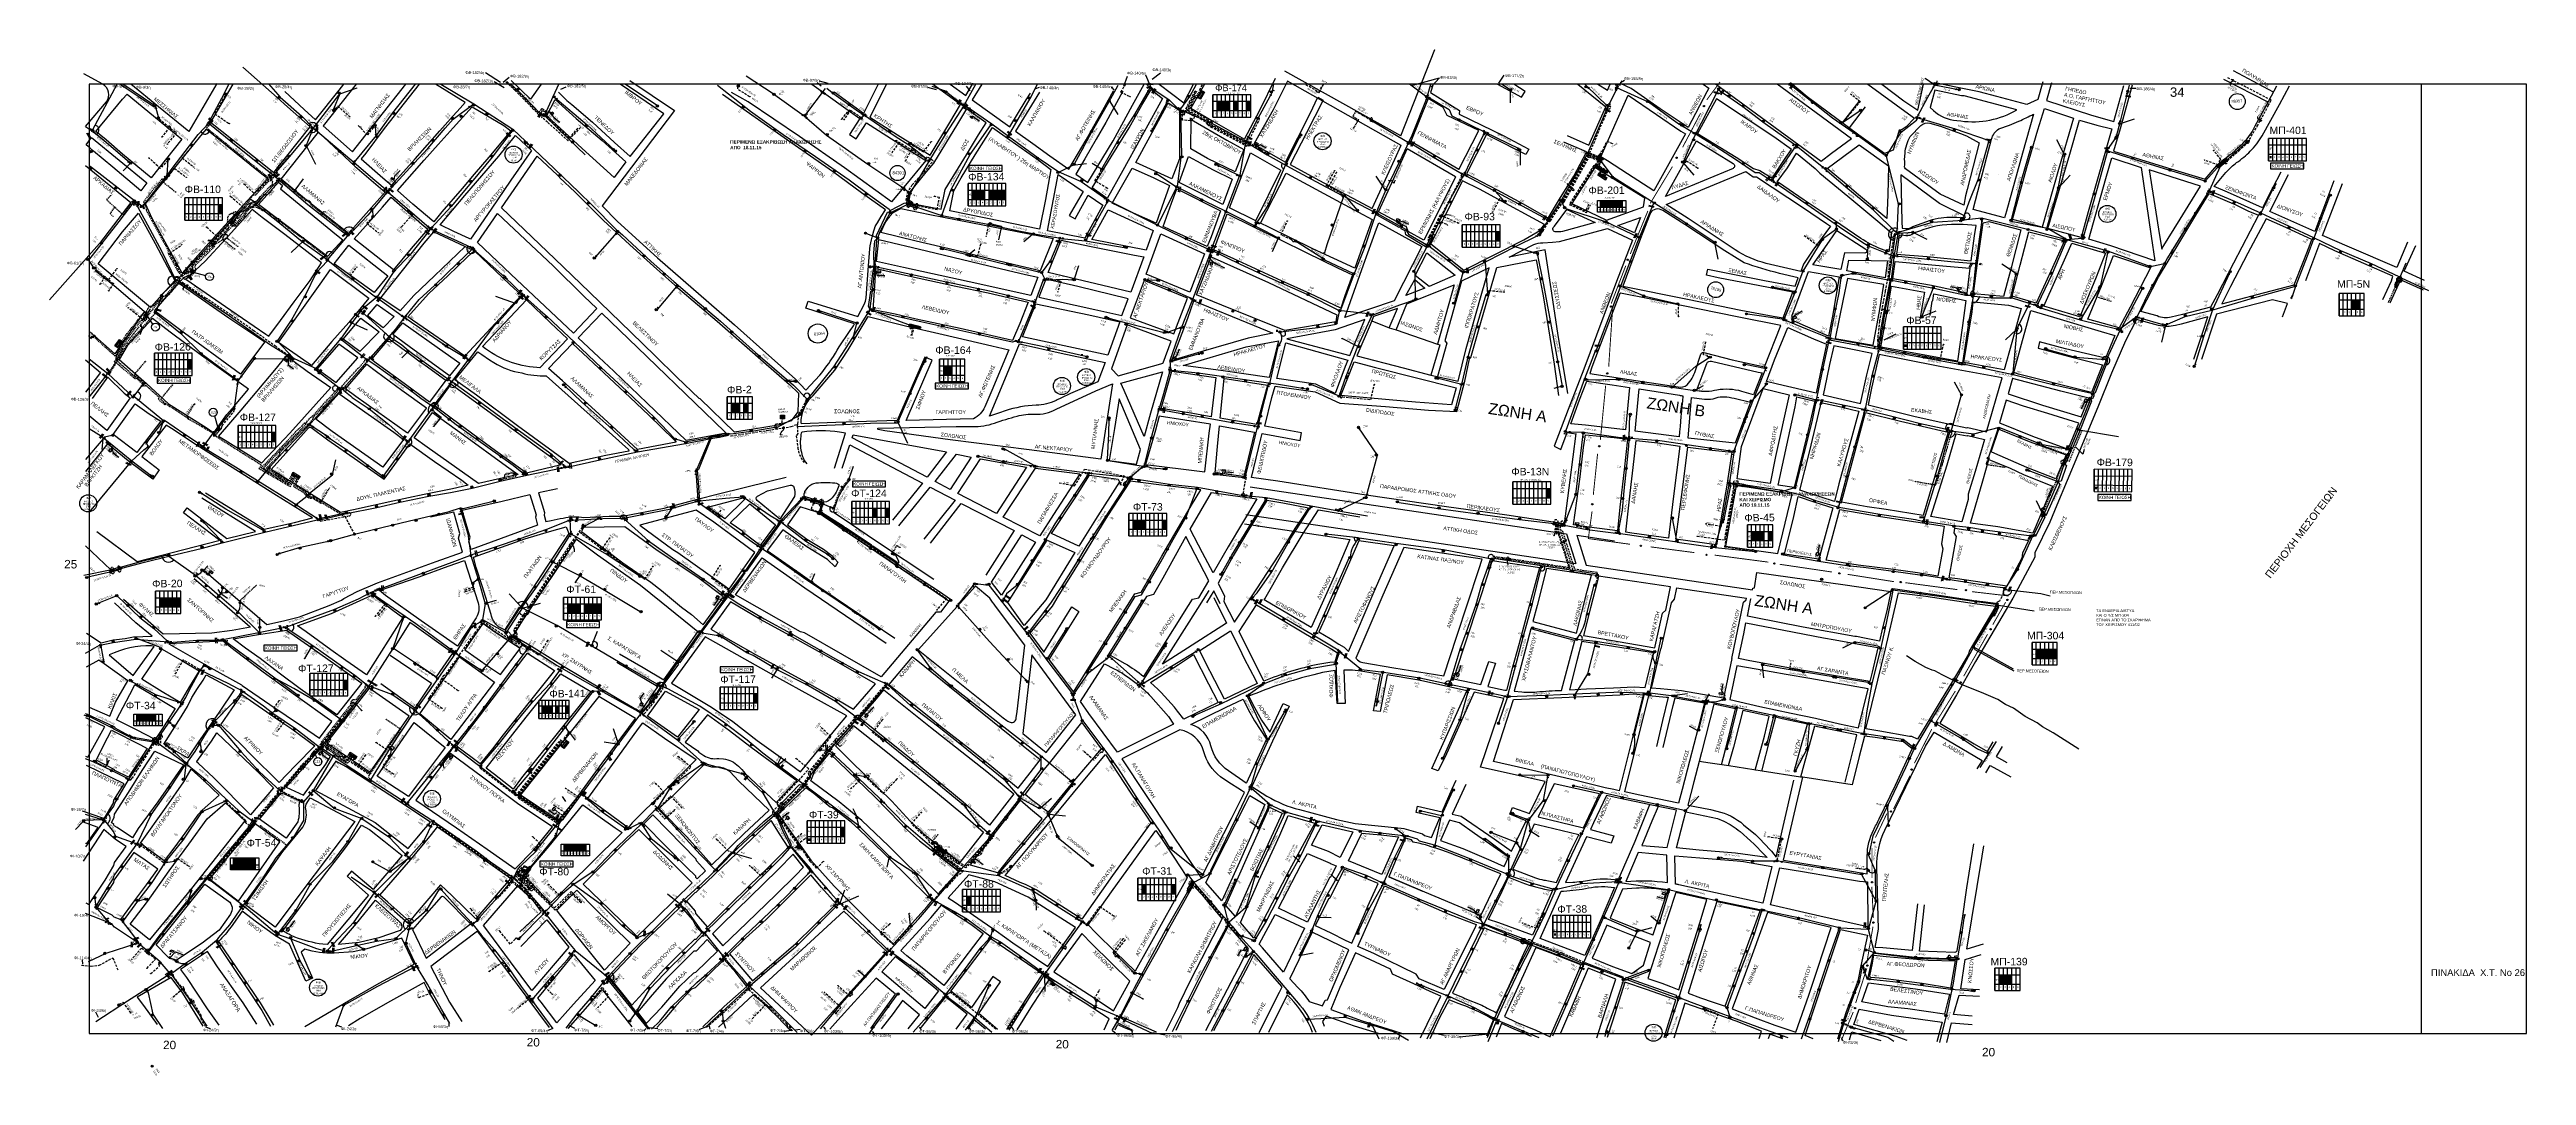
# Model space of a CAD drawing. Header units: millimetres. Extents: x 6950 to 9601, y 853 to 1951.
import ezdxf
from ezdxf import colors
from ezdxf.entities.mleader import LeaderData, LeaderLine
from ezdxf.enums import TextEntityAlignment as Align
from ezdxf.math import Vec2, Vec3

# ---------------------------------------------------------------- set-up
doc = ezdxf.new("R2010")
doc.units = ezdxf.units.MM
doc.linetypes.add('DASHED', pattern=[19.05, 12.7, -6.35])
for name, color, linetype in [('Link Box 4 Διευθύνσεων', 7, 'Continuous'), ('Pillar OTE', 7, 'Continuous'), ('Άγνωστα', 7, 'Continuous'), ('Ασφαλειοκιβώτια Χ.Τ 6 αναχωρήσεων', 7, 'Continuous'), ('Ασφαλειοκιβώτια Χ.Τ 9 αναχωρήσεων', 7, 'Continuous'), ('Γυμνά εναέρια ΧΤ  4Χ50+16 AL', 7, 'Continuous'), ('Γυμνά εναέρια ΧΤ (1Φ)   2x16AL', 7, 'Continuous'), ('Γυμνά εναέρια ΧΤ και ΦΟΠ (3Φ)   4x50+16AL', 7, 'Continuous'), ('Εναέρια παροχή ΧΤ 4x16', 7, 'SYN_LINE'), ('Επίτονοι', 7, 'Continuous'), ('Επιγραφές - Σχήματα', 7, 'Continuous'), ('Καλώδια ΧΤ    2Χ6 CU', 7, 'SYN_LINE'), ('Καλώδια ΧΤ    4Χ50 CU', 7, 'SYN_LINE'), ('Καλώδια ΧΤ   3x150+50CU', 7, 'DASHED'), ('Καλώδια ΧΤ   3x150+70AL', 7, 'DASHED'), ('Καλώδια ΧΤ   3x150AL+50CU', 7, 'DASHED'), ('Καλώδια ΧΤ   3x150AL+50XLPE', 7, 'DASHED'), ('Καλώδια ΧΤ   3x95+35 CU', 7, 'DASHED'), ('Καλώδια ΧΤ   3x95+35 XLPE', 7, 'DASHED'), ('Καλώδια ΧΤ   4x25CU', 7, 'DASHED'), ('Καλώδια ΧΤ   4x6CU', 7, 'DASHED'), ('Μηχανική τομή', 7, 'Continuous'), ('Περίπτερο', 7, 'Continuous'), ('Στύλος Ξύλινος', 7, 'Continuous'), ('Στύλος Ξύλινος @ 1', 7, 'Continuous'), ('Στύλος ΦΜ', 7, 'Continuous'), ('Στύλος ΦΜ @ 1', 7, 'Continuous'), ('Συνδέσεις', 7, 'Continuous'), ('Συνεστραμμένα ΧΤ   3x70+54.6+25 AL', 7, 'SYN_LINE'), ('Συνεστραμμένα ΧΤ   4x120+25 AL', 7, 'SYN_LINE'), ('Τομή', 7, 'Continuous'), ('Υποσταθμός εναέριος 2 στύλων', 7, 'Continuous'), ('Υποσταθμός πόλεως', 7, 'Continuous'), ('Υπόβαθρο ΔΕΗ', 7, 'Continuous'), ('Υπόγεια καλώδια Παροχών ΧΤ   4x16AL', 7, 'DASHED'), ('Υπόγεια καλώδια Παροχών ΧΤ   4x16CU', 7, 'DASHED'), ('Υπόγεια καλώδια Παροχών ΧΤ   4x25', 7, 'DASHED'), ('Υπόγεια καλώδια Παροχών ΧΤ   4x50AL', 7, 'DASHED'), ('Υπόγεια καλώδια Παροχών ΧΤ   4x6', 7, 'DASHED')]:
    doc.layers.add(name, color=color, linetype=linetype)
doc.styles.add('Annotative', font='ARIAL.TTF')
doc.styles.add('ar', font='ARIAL.TTF')
doc.styles.add('arial', font='ARIAL.TTF')
doc.styles.get("Standard").update_dxf_attribs({"font": 'ARIAL.TTF'})
doc.linetypes.add('SYN_LINE', pattern='A,0.5,-0.0001,["/\\/\\/\\/",Standard,S=0.1,R=0,X=0,Y=-0.05],-0.25', length=0.7501)
doc.dimstyles.new('ISO-25', dxfattribs={"dimtxt": 2.5, "dimasz": 2.5, "dimexe": 1.25, "dimexo": 0.625, "dimtad": 1, "dimtxsty": 'Standard', "dimcen": 2.5, "dimadec": 0, "dimazin": 0, "dimtfac": 1, "dimtmove": 0, "dimatfit": 3, "dimfxl": 1, "dimarcsym": 0})

# ---------------------------------------------------------------- blocks, each defined once
blk = doc.blocks.new('ΥΠΑΡΧΩΝ ΤΣΙΜΕΝΤΕΝΙΟΣ ΣΤΥΛΟΣ')
at = {"layer": 'Στύλος ΦΜ'}
blk.add_hatch(color=7, dxfattribs=at).paths.add_polyline_path([(-1.3, -2.3, 0.574793), (2.6, 0, 0.268822), (1.3, 2.3)])
at = {"layer": 'Στύλος ΦΜ', "color": 7}
blk.add_line((-1.3, -2.3), (1.3, 2.3), dxfattribs=at)
blk.add_circle((0, 0), 2.62, dxfattribs=at)
at = {"layer": 'Στύλος ΦΜ', "flags": 4}
for tag, p in [('ΤΥΠΟΣ', (-4.9, 3)), ('ΑΡΙΘΜΟΣ', (-4.7, 8.1))]:
    blk.add_attdef(tag, p, '', height=4, dxfattribs=at)
blk = doc.blocks.new('ΜΗΧΑΝΙΚΗ ΤΟΜΗ')
at = {"layer": 'Μηχανική τομή', "ltscale": 40}
for p, q in [((-1.9, 0.8), (1.9, 0.8)), ((1.9, 0), (-1.9, 0))]:
    blk.add_line(p, q, dxfattribs=at)
blk = doc.blocks.new('ΤΟΜΗ')
at = {"layer": 'Τομή', "ltscale": 40}
for p, q in [((-5.7, 0), (5.7, 0)), ((5.7, -2.3), (-5.7, -2.3))]:
    blk.add_line(p, q, dxfattribs=at)
blk = doc.blocks.new('ΥΠΑΡΧΩΝ ΞΥΛΙΝΟΣ ΣΤΥΛΟΣ')
at = {"layer": 'Στύλος Ξύλινος'}
h = blk.add_hatch(color=7, dxfattribs=at)
h.paths.add_polyline_path([(-2.6, 0, 0.270008), (-1.3, -2.3), (1.3, 2.3, 0.576266)])
h.paths.add_polyline_path([(-1.3, -2.3, 0.574793), (2.6, 0, 0.268822), (1.3, 2.3)])
at = {"layer": 'Στύλος Ξύλινος', "color": 7}
blk.add_line((-1.3, -2.3), (1.3, 2.3), dxfattribs=at)
blk.add_circle((0, 0), 2.62, dxfattribs=at)
at = {"layer": 'Στύλος Ξύλινος', "flags": 4}
for tag, p in [('ΑΡΙΘΜΟΣ', (-4.9, 8.6)), ('ΤΥΠΟΣ', (-4.8, 3.4))]:
    blk.add_attdef(tag, p, '', height=4, dxfattribs=at)
blk = doc.blocks.new('ΥΠΟΣΤΑΘΜΟΣ ΕΝΑΕΡΙΟΣ ΕΠΙ 2 ΣΤΥΛΩΝ')
at = {"layer": 'Υποσταθμός εναέριος 2 στύλων', "linetype": 'Continuous'}
for points in [[(-12, -2.1, 0.574793), (-8.5, -0.1, 0.268822), (-9.6, 2)], [(9.7, -2.1, 0.574793), (13.2, -0.1, 0.268822), (12, 1.9)]]:
    blk.add_hatch(color=256, dxfattribs=at).paths.add_polyline_path(points)
for p, q in [((-12, -2.1), (-9.6, 2)), ((9.7, -2.1), (12, 1.9))]:
    blk.add_line(p, q, dxfattribs=at)
for centre in [(-10.8, -0.1), (10.8, -0.1)]:
    blk.add_circle(centre, 2.36, dxfattribs=at)
at = {"layer": 'Υποσταθμός πόλεως', "linetype": 'Continuous', "ltscale": 40}
blk.add_lwpolyline([(-8.6, 2.8), (8.6, 2.8), (8.6, -2.8), (-8.6, -2.8)], close=True, dxfattribs=at)
for points in [[(-5.8, 0), (-8.6, 2.8)], [(-8.6, -2.8), (-5.8, 0)], [(-5.8, 0), (5.8, 0)], [(5.8, 0), (8.6, 2.8)], [(8.6, -2.8), (5.8, 0)]]:
    blk.add_lwpolyline(points, dxfattribs=at)
at = {"layer": 'Υποσταθμός εναέριος 2 στύλων', "ltscale": 40, "flags": 1}
for tag, p in [('ΜΕΤΑΣΧΗΜΑΤΙΣΜΟΣ', (14.1, 2.5)), ('ΙΣΧΥΣ', (14.1, -0.3)), ('ΑΡΙΘΜΟΣ', (14.2, -3))]:
    blk.add_attdef(tag, p, '', height=1.8, dxfattribs=at)
blk = doc.blocks.new('ΥΠΟΣΤΑΘΜΟΣ ΠΟΛΕΩΣ 6 ΑΝΑΧΩΡΗΣΕΩΝ')
at = {"layer": 'Υποσταθμός πόλεως', "linetype": 'Continuous', "ltscale": 40}
for p, q in [((-8.2, -2.8), (-8.2, -4)), ((-5, -2.8), (-5, -4)), ((-1.7, -2.8), (-1.7, -4)), ((1.7, -2.8), (1.7, -4)), ((5.1, -2.8), (5.1, -4)), ((8.2, -2.8), (8.2, -4))]:
    blk.add_line(p, q, dxfattribs=at)
blk.add_lwpolyline([(-8.6, 2.8), (8.6, 2.8), (8.6, -2.8), (-8.6, -2.8)], close=True, dxfattribs=at)
for points in [[(-5.8, 0), (-8.6, 2.8)], [(5.8, 0), (8.6, 2.8)], [(-8.6, -2.8), (-5.8, 0)], [(-5.8, 0), (5.8, 0)], [(8.6, -2.8), (5.8, 0)]]:
    blk.add_lwpolyline(points, dxfattribs=at)
at = {"layer": 'Υποσταθμός πόλεως', "linetype": 'SYN_LINE', "ltscale": 40, "flags": 1}
for tag, p in [('ΜΕΤΑΣΧΗΜΑΤΙΣΜΟΣ', (9.6, 1.9)), ('ΙΣΧΥΣ', (9.6, -0.9)), ('ΑΡΙΘΜΟΣ', (9.7, -3.6))]:
    blk.add_attdef(tag, p, '', height=1.8, dxfattribs=at)
blk = doc.blocks.new('LINK BOX 4 ΑΝΑΧΩΡΗΣΕΩΝ')
at = {"layer": 'Link Box 4 Διευθύνσεων', "ltscale": 40}
blk.add_hatch(color=256, dxfattribs=at).paths.add_polyline_path([(-3.5, 0), (-3.5, -4.7), (3.5, -4.7), (3.5, 0)])
for p, q in [((-3.5, 0), (-5.3, 0)), ((5.3, 0), (3.5, 0)), ((-3.5, -4.7), (-5.3, -4.7)), ((5.3, -4.7), (3.5, -4.7))]:
    blk.add_line(p, q, dxfattribs=at)
blk.add_lwpolyline([(-3.5, -4.7), (-3.5, 0), (3.5, 0), (3.5, -4.7)], close=True, dxfattribs=at)
blk = doc.blocks.new('ΠΡΟΒΛΕΠΟΜΕΝΟΣ ΤΣΙΜΕΝΤΕΝΙΟΣ ΣΤΥΛΟΣ')
at = {"layer": 'Στύλος ΦΜ', "color": 7}
blk.add_line((-1.3, -2.3), (1.3, 2.3), dxfattribs=at)
blk.add_circle((0, 0), 2.62, dxfattribs=at)
at = {"layer": 'Στύλος ΦΜ', "flags": 4}
for tag, p in [('ΑΡΙΘΜΟΣ', (-4, 8.3)), ('ΤΥΠΟΣ', (-4.1, 3.2))]:
    blk.add_attdef(tag, p, '', height=4, dxfattribs=at)
blk = doc.blocks.new('ΕΠΙΤΟΝΟΣ')
at = {"layer": 'Επίτονοι', "lineweight": 40, "ltscale": 40}
blk.add_hatch(color=256, dxfattribs=at).paths.add_polyline_path([(-1.1, 6.5), (0, 9.1), (1.1, 6.5)])
for p, q in [((-1.1, 6.5), (0, 9.1)), ((1.1, 6.5), (-1.1, 6.5)), ((-1.1, 6.5), (0, 6.5)), ((0, 9.1), (1.1, 6.5)), ((0, 6.5), (0, 0))]:
    blk.add_line(p, q, dxfattribs=at)
blk = doc.blocks.new('ΑΣΦΑΛΕΙΟΚΙΒΩΤΙΟ ΥΠΟΣΤΑΘΜΟΥ 9 ΑΝΑΧΩΡΗΣΕΩΝ')
at = {"layer": 'Ασφαλειοκιβώτια Χ.Τ 9 αναχωρήσεων', "ltscale": 40}
for p, q in [((-23.8, 40.4), (24, 40.4)), ((-23.8, 31.4), (24, 31.4)), ((-23.8, 22.4), (24, 22.4)), ((-23.8, 13.4), (24, 13.4)), ((-23.8, 4.4), (24, 4.4)), ((-9.7, 40.4), (-9.7, -40.6)), ((9.9, 40.4), (9.9, -40.6)), ((-23.8, -4.6), (24, -4.6)), ((-23.8, -13.6), (24, -13.6)), ((-23.8, -22.6), (24, -22.6)), ((-23.8, -31.6), (24, -31.6))]:
    blk.add_line(p, q, dxfattribs=at)
at = {"layer": 'Ασφαλειοκιβώτια Χ.Τ 9 αναχωρήσεων'}
blk.add_lwpolyline([(-23.8, -40.6), (24, -40.6), (24, 40.4), (-23.8, 40.4)], close=True, dxfattribs=at)
for s, p in [('3', (-18.1, 19.7)), ('5', (-18.1, 1.6)), ('1', (-18.1, 37.3)), ('2', (-18.1, 28.7)), ('4', (-18.1, 10.6)), ('6', (-18.1, -7.5)), ('8', (-18.1, -25.4)), ('9', (-18.1, -34.1)), ('7', (-18.1, -15.8))]:
    blk.add_text(s, height=3.6, rotation=270, dxfattribs=at).set_placement(p)
at = {"layer": 'Ασφαλειοκιβώτια Χ.Τ 9 αναχωρήσεων', "ltscale": 40}
for tag, height, p in [('ΟΝΟΜΑ', 5, (-0.2, 44.3)), ('ΚΕΙΜΕΝΟ 1', 2, (17.1, 35.6)), ('ΚΕΙΜΕΝΟ 2', 2, (17.1, 26.9)), ('ΚΕΙΜΕΝΟ 3', 2, (17.1, 17.7)), ('ΚΕΙΜΕΝΟ 4', 2, (17.1, 8.7)), ('ΚΕΙΜΕΝΟ 5', 2, (17.1, -0.1)), ('ΣΧ', 2, (-0.1, -42.6)), ('ΚΕΙΜΕΝΟ 6', 2, (17.1, -9.1)), ('ΚΕΙΜΕΝΟ 7', 2, (17.1, -18.1)), ('ΚΕΙΜΕΝΟ 8', 2, (17.1, -26.9)), ('ΚΕΙΜΕΝΟ 9', 2, (17.1, -36))]:
    blk.add_attdef(tag, text='', height=height, dxfattribs=at).set_placement(p, align=Align.MIDDLE_CENTER)
blk = doc.blocks.new('ΑΣΦΑΛΕΙΟΚΙΒΩΤΙΟ ΥΠΟΣΤΑΘΜΟΥ 6 ΑΝΑΧΩΡΗΣΕΩΝ')
at = {"layer": 'Ασφαλειοκιβώτια Χ.Τ 6 αναχωρήσεων', "ltscale": 40}
for p, q in [((-23.9, 27), (23.9, 27)), ((-23.9, 18), (23.9, 18)), ((-23.9, 9), (23.9, 9)), ((-23.9, 0), (23.9, 0)), ((-9.8, 27), (-9.8, -27)), ((9.8, 27), (9.8, -27)), ((-23.9, -9), (23.9, -9)), ((-23.9, -18), (23.9, -18))]:
    blk.add_line(p, q, dxfattribs=at)
at = {"layer": 'Ασφαλειοκιβώτια Χ.Τ 6 αναχωρήσεων'}
blk.add_lwpolyline([(-23.9, -27), (23.9, -27), (23.9, 27), (-23.9, 27)], close=True, dxfattribs=at)
for s, p in [('1', (-18.5, 24.3)), ('2', (-18.5, 15.8)), ('3', (-18.5, 6.7)), ('4', (-18.5, -2.3)), ('5', (-18.5, -11.3)), ('6', (-18.5, -20.5))]:
    blk.add_text(s, height=3.6, rotation=270, dxfattribs=at).set_placement(p)
at = {"layer": 'Ασφαλειοκιβώτια Χ.Τ 6 αναχωρήσεων', "ltscale": 40}
for tag, height, p in [('ΟΝΟΜΑ', 5, (-0.3, 31.7)), ('ΚΕΙΜΕΝΟ 1', 2, (17, 22.4)), ('ΚΕΙΜΕΝΟ 2', 2, (17, 13.7)), ('ΚΕΙΜΕΝΟ 3', 2, (17, 4.3)), ('ΣΧ', 2, (-0.2, -29.2)), ('ΚΕΙΜΕΝΟ 4', 2, (17, -4.7)), ('ΚΕΙΜΕΝΟ 5', 2, (17, -13.5)), ('ΚΕΙΜΕΝΟ 6', 2, (17, -22.4))]:
    blk.add_attdef(tag, text='', height=height, dxfattribs=at).set_placement(p, align=Align.MIDDLE_CENTER)
blk = doc.blocks.new('_ΣΥΝΔΕΣΗ')
at = {"layer": 'Συνδέσεις', "linetype": 'SYN_LINE', "ltscale": 40}
blk.add_hatch(color=256, dxfattribs=at).paths.add_polyline_path([(0.5, 0, 1), (-0.5, 0, 1)])
at = {"layer": 'Συνδέσεις'}
blk.add_circle((0, 0), 0.5, dxfattribs=at)
blk = doc.blocks.new('ΠΕΡΙΠΤΕΡΟ')
at = {"layer": 'Περίπτερο', "ltscale": 40}
for p, q in [((-4.9, 5), (-1.7, 1.8)), ((1.8, 1.8), (5, 5)), ((-1.7, -1.7), (-4.9, -4.9)), ((1.8, -1.7), (5, -4.9))]:
    blk.add_line(p, q, dxfattribs=at)
for points in [[(-4.9, 5), (5, 5), (5, -4.9), (-4.9, -4.9)], [(-1.7, 1.8), (1.8, 1.8), (1.8, -1.7), (-1.7, -1.7)]]:
    blk.add_lwpolyline(points, close=True, dxfattribs=at)
blk = doc.blocks.new('TSONTA XT1')
at = {"ltscale": 40}
h = blk.add_hatch(color=256, dxfattribs=at)
h.dxf.hatch_style = 1
h.paths.add_polyline_path([(596, 2487.7), (597.1, 2488.8), (596, 2489.9), (594.9, 2488.8)])
blk.add_lwpolyline([(594.9, 2488.8), (596, 2489.9), (597.1, 2488.8), (596, 2487.7)], close=True, dxfattribs=at)
blk = doc.blocks.new('PILLAR ΟΤΕ')
at = {"layer": 'Pillar OTE', "ltscale": 40}
blk.add_lwpolyline([(-3.3, 2), (3.4, 2), (3.4, -2), (-3.3, -2)], close=True, dxfattribs=at)
at = {"layer": 'Pillar OTE', "insert": (-1.8, 0.7), "char_height": 1.357, "width": 109.961, "attachment_point": 1}
blk.add_mtext('{\\fArial|b1|i0|c161|p34;OTE}', dxfattribs=at)
blk = doc.blocks.new('ΥΠΟΣΤΑΘΜΟΣ ΠΟΛΕΩΣ 9 ΑΝΑΧΩΡΗΣΕΩΝ')
at = {"layer": 'Υποσταθμός πόλεως', "ltscale": 40}
for p, q in [((-9.6, -2.8), (-9.6, -4)), ((-7.1, -2.8), (-7.1, -4)), ((-4.8, -2.8), (-4.8, -4)), ((-2.4, -2.8), (-2.4, -4)), ((0.1, -2.8), (0.1, -4)), ((2.5, -2.8), (2.5, -4)), ((5, -2.8), (5, -4)), ((7.5, -2.8), (7.5, -4)), ((9.6, -2.8), (9.6, -4))]:
    blk.add_line(p, q, dxfattribs=at)
blk.add_lwpolyline([(-10, 2.8), (10, 2.8), (10, -2.8), (-10, -2.8)], close=True, dxfattribs=at)
for points in [[(-7.2, 0), (-10, 2.8)], [(-10, -2.8), (-7.2, 0)], [(-7.2, 0), (7.2, 0)], [(7.2, 0), (10, 2.8)], [(10, -2.8), (7.2, 0)]]:
    blk.add_lwpolyline(points, dxfattribs=at)
at = {"layer": 'Υποσταθμός πόλεως', "linetype": 'SYN_LINE', "ltscale": 40, "flags": 1}
for tag, p in [('ΜΕΤΑΣΧΗΜΑΤΙΣΜΟΣ', (10.8, 1.7)), ('ΙΣΧΥΣ', (10.8, -1.1)), ('ΑΡΙΘΜΟΣ', (10.9, -3.8))]:
    blk.add_attdef(tag, p, '', height=1.8, dxfattribs=at)

msp = doc.modelspace()

# ---------------------------------------------------------------- hatches: boundary and pattern name
at = {"layer": 'Pillar OTE', "ltscale": 40}
h = msp.add_hatch(color=256, dxfattribs=at)
h.dxf.hatch_style = 1
h.paths.add_polyline_path([(8305.6, 1907.5), (8305.5, 1907.1), (8305.9, 1907.3)])
at = {"layer": 'Άγνωστα'}
h = msp.add_hatch(color=256, dxfattribs=at)
h.dxf.hatch_style = 1
h.paths.add_polyline_path([(7827.9, 1717.5), (7829.4, 1717.5), (7829.3, 1719.7), (7827.9, 1719.7)])
h = msp.add_hatch(color=256, dxfattribs=at)
h.dxf.hatch_style = 1
h.paths.add_polyline_path([(7428.7, 1658.5), (7429.9, 1657.6), (7431.2, 1659.4), (7430.1, 1660.3)])
h = msp.add_hatch(color=256, dxfattribs=at)
h.dxf.hatch_style = 1
h.paths.add_polyline_path([(7373.6, 1633.5), (7374.8, 1632.6), (7376.2, 1634.3), (7375, 1635.2)])
h = msp.add_hatch(color=256, dxfattribs=at)
h.dxf.hatch_style = 1
h.paths.add_polyline_path([(7397.6, 1618.4), (7398.8, 1617.5), (7400.2, 1619.3), (7399, 1620.2)])
h = msp.add_hatch(color=256, dxfattribs=at)
h.dxf.hatch_style = 1
h.paths.add_polyline_path([(7337.1, 1587.2), (7336.4, 1586), (7338.3, 1584.8), (7339, 1586.1)])
at = {"layer": 'Άγνωστα', "ltscale": 40}
for color in [6, 62, 1, 27]:
    msp.add_hatch(color=color, dxfattribs=at).paths.add_polyline_path([(8552.4, 1471.4), (8556.9, 1471.4), (8556.9, 1481.2), (8552.4, 1481.2)])
at = {"layer": 'Άγνωστα', "linetype": 'DASHED', "ltscale": 20}
h = msp.add_hatch(color=202, dxfattribs=at)
h.dxf.hatch_style = 1
h.paths.add_polyline_path([(8552.4, 1471.4), (8556.9, 1471.4), (8556.9, 1481.2), (8552.4, 1481.2)])
h = msp.add_hatch(color=30, dxfattribs=at)
h.dxf.hatch_style = 1
h.paths.add_polyline_path([(8552.4, 1471.4), (8556.9, 1471.4), (8556.9, 1481.2), (8552.4, 1481.2)])
h = msp.add_hatch(color=85, dxfattribs=at)
h.dxf.hatch_style = 1
h.paths.add_polyline_path([(8552.4, 1471.4), (8556.9, 1471.4), (8556.9, 1481.2), (8552.4, 1481.2)])
h = msp.add_hatch(color=2, dxfattribs=at)
h.dxf.hatch_style = 1
h.paths.add_polyline_path([(8552.4, 1471.4), (8556.9, 1471.4), (8556.9, 1481.2), (8552.4, 1481.2)])
at = {"layer": 'Ασφαλειοκιβώτια Χ.Τ 9 αναχωρήσεων', "ltscale": 40}
for color, points in [(154, [(8204.5, 1895.6), (8200, 1895.6), (8200, 1885.8), (8204.5, 1885.8)]), (6, [(8209, 1895.6), (8204.5, 1895.6), (8204.5, 1885.8), (8209, 1885.8)]), (27, [(8213.5, 1895.6), (8209, 1895.6), (8209, 1885.8), (8213.5, 1885.8)]), (30, [(8222.5, 1895.6), (8218, 1895.6), (8218, 1885.8), (8222.5, 1885.8)]), (2, [(8231.5, 1885.8), (8236, 1885.8), (8236, 1895.6), (8231.5, 1895.6)]), (6, [(9326.2, 1834.5), (9328.5, 1834.5), (9328.5, 1837.2), (9326.2, 1837.2)]), (27, [(9326.2, 1834.5), (9328.5, 1834.5), (9328.5, 1837.2), (9326.2, 1837.2)]), (2, [(9326.2, 1834.5), (9328.5, 1834.5), (9328.5, 1837.2), (9326.2, 1837.2)]), (154, [(9326.2, 1834.5), (9328.5, 1834.5), (9328.5, 1837.2), (9326.2, 1837.2)]), (1, [(9326.2, 1834.5), (9328.5, 1834.5), (9328.5, 1837.2), (9326.2, 1837.2)]), (2, [(7131.2, 1775.4), (7135.7, 1775.4), (7135.7, 1785.2), (7131.2, 1785.2)]), (62, [(7131.2, 1775.4), (7135.7, 1775.4), (7135.7, 1785.2), (7131.2, 1785.2)]), (85, [(7131.2, 1775.4), (7135.7, 1775.4), (7135.7, 1785.2), (7131.2, 1785.2)]), (1, [(7131.2, 1775.4), (7135.7, 1775.4), (7135.7, 1785.2), (7131.2, 1785.2)]), (6, [(7131.2, 1775.4), (7135.7, 1775.4), (7135.7, 1785.2), (7131.2, 1785.2)]), (133, [(7131.2, 1775.4), (7135.7, 1775.4), (7135.7, 1785.2), (7131.2, 1785.2)]), (27, [(7131.2, 1775.4), (7135.7, 1775.4), (7135.7, 1785.2), (7131.2, 1785.2)]), (173, [(7131.2, 1775.4), (7135.7, 1775.4), (7135.7, 1785.2), (7131.2, 1785.2)]), (30, [(7942.5, 1800.5), (7938, 1800.5), (7938, 1790.7), (7942.5, 1790.7)]), (154, [(7947, 1800.5), (7942.5, 1800.5), (7942.5, 1790.7), (7947, 1790.7)]), (27, [(7951.5, 1800.5), (7947, 1800.5), (7947, 1790.7), (7951.5, 1790.7)]), (133, [(7960.5, 1800.5), (7956, 1800.5), (7956, 1790.7), (7960.5, 1790.7)]), (2, [(7965, 1800.5), (7960.5, 1800.5), (7960.5, 1790.7), (7965, 1790.7)]), (85, [(7969.5, 1800.5), (7965, 1800.5), (7965, 1790.7), (7969.5, 1790.7)]), (173, [(7969.5, 1790.7), (7974, 1790.7), (7974, 1800.5), (7969.5, 1800.5)]), (30, [(8498.3, 1746.5), (8502.8, 1746.5), (8502.8, 1756.3), (8498.3, 1756.3)]), (6, [(8498.3, 1746.5), (8502.8, 1746.5), (8502.8, 1756.3), (8498.3, 1756.3)]), (27, [(8498.3, 1746.5), (8502.8, 1746.5), (8502.8, 1756.3), (8498.3, 1756.3)]), (133, [(8498.3, 1746.5), (8502.8, 1746.5), (8502.8, 1756.3), (8498.3, 1756.3)]), (154, [(8498.3, 1746.5), (8502.8, 1746.5), (8502.8, 1756.3), (8498.3, 1756.3)]), (62, [(8498.3, 1746.5), (8502.8, 1746.5), (8502.8, 1756.3), (8498.3, 1756.3)]), (2, [(8498.3, 1746.5), (8502.8, 1746.5), (8502.8, 1756.3), (8498.3, 1756.3)]), (30, [(9418.6, 1683.2), (9414.1, 1683.2), (9414.1, 1673.3), (9418.6, 1673.3)]), (133, [(9418.6, 1673.3), (9423.1, 1673.3), (9423.1, 1683.2), (9418.6, 1683.2)]), (62, [(7098.6, 1609.4), (7103.1, 1609.4), (7103.1, 1619.3), (7098.6, 1619.3)]), (27, [(7098.6, 1609.4), (7103.1, 1609.4), (7103.1, 1619.3), (7098.6, 1619.3)]), (1, [(7098.6, 1609.4), (7103.1, 1609.4), (7103.1, 1619.3), (7098.6, 1619.3)]), (154, [(7098.6, 1609.4), (7103.1, 1609.4), (7103.1, 1619.3), (7098.6, 1619.3)]), (133, [(7098.6, 1609.4), (7103.1, 1609.4), (7103.1, 1619.3), (7098.6, 1619.3)]), (2, [(7098.6, 1609.4), (7103.1, 1609.4), (7103.1, 1619.3), (7098.6, 1619.3)]), (30, [(7098.6, 1609.4), (7103.1, 1609.4), (7103.1, 1619.3), (7098.6, 1619.3)]), (62, [(8935.5, 1632.9), (8937.8, 1632.9), (8937.8, 1635.6), (8935.5, 1635.6)]), (154, [(8935.5, 1632.9), (8937.8, 1632.9), (8937.8, 1635.6), (8935.5, 1635.6)]), (1, [(8935.5, 1632.9), (8937.8, 1632.9), (8937.8, 1635.6), (8935.5, 1635.6)]), (173, [(8935.5, 1632.9), (8937.8, 1632.9), (8937.8, 1635.6), (8935.5, 1635.6)]), (133, [(8935.5, 1632.9), (8937.8, 1632.9), (8937.8, 1635.6), (8935.5, 1635.6)]), (6, [(8935.5, 1632.9), (8937.8, 1632.9), (8937.8, 1635.6), (8935.5, 1635.6)]), (30, [(8935.5, 1632.9), (8937.8, 1632.9), (8937.8, 1635.6), (8935.5, 1635.6)]), (27, [(8935.5, 1632.9), (8937.8, 1632.9), (8937.8, 1635.6), (8935.5, 1635.6)]), (133, [(7912, 1612.5), (7907.5, 1612.5), (7907.5, 1602.7), (7912, 1602.7)]), (30, [(7916.5, 1612.5), (7912, 1612.5), (7912, 1602.7), (7916.5, 1602.7)]), (1, [(7684.6, 1572.5), (7680.1, 1572.5), (7680.1, 1562.7), (7684.6, 1562.7)]), (2, [(7689.1, 1572.5), (7684.6, 1572.5), (7684.6, 1562.7), (7689.1, 1562.7)]), (27, [(7693.6, 1562.7), (7698.1, 1562.7), (7698.1, 1572.5), (7693.6, 1572.5)]), (151, [(7188.3, 1531.8), (7192.8, 1531.8), (7192.8, 1541.6), (7188.3, 1541.6)]), (27, [(7188.3, 1531.8), (7192.8, 1531.8), (7192.8, 1541.6), (7188.3, 1541.6)]), (1, [(7188.3, 1531.8), (7192.8, 1531.8), (7192.8, 1541.6), (7188.3, 1541.6)]), (133, [(7188.3, 1531.8), (7192.8, 1531.8), (7192.8, 1541.6), (7188.3, 1541.6)]), (62, [(7188.3, 1531.8), (7192.8, 1531.8), (7192.8, 1541.6), (7188.3, 1541.6)]), (2, [(7188.3, 1531.8), (7192.8, 1531.8), (7192.8, 1541.6), (7188.3, 1541.6)]), (6, [(7831.5, 1450.4), (7836, 1450.4), (7836, 1460.2), (7831.5, 1460.2)]), (1, [(7845, 1450.5), (7849.5, 1450.5), (7849.5, 1460.3), (7845, 1460.3)]), (133, [(7845, 1450.5), (7849.5, 1450.5), (7849.5, 1460.3), (7845, 1460.3)]), (62, [(7845, 1450.5), (7849.5, 1450.5), (7849.5, 1460.3), (7845, 1460.3)]), (27, [(7845, 1450.5), (7849.5, 1450.5), (7849.5, 1460.3), (7845, 1460.3)]), (30, [(9139.4, 1480.4), (9141.7, 1480.4), (9141.8, 1483.1), (9139.5, 1483.1)]), (133, [(9139.4, 1480.4), (9141.7, 1480.4), (9141.8, 1483.1), (9139.5, 1483.1)]), (6, [(9139.4, 1480.4), (9141.7, 1480.4), (9141.8, 1483.1), (9139.5, 1483.1)]), (2, [(9139.4, 1480.4), (9141.7, 1480.4), (9141.8, 1483.1), (9139.5, 1483.1)]), (1, [(9139.4, 1480.4), (9141.7, 1480.4), (9141.8, 1483.1), (9139.5, 1483.1)]), (173, [(9139.4, 1480.4), (9141.7, 1480.4), (9141.8, 1483.1), (9139.5, 1483.1)]), (151, [(9139.4, 1480.4), (9141.7, 1480.4), (9141.8, 1483.1), (9139.5, 1483.1)]), (27, [(8114.7, 1447.6), (8110.2, 1447.6), (8110.2, 1437.8), (8114.7, 1437.8)]), (1, [(8119.2, 1447.6), (8114.7, 1447.6), (8114.7, 1437.8), (8119.2, 1437.8)]), (173, [(8123.7, 1447.6), (8119.2, 1447.6), (8119.2, 1437.8), (8123.7, 1437.8)]), (85, [(8141.7, 1437.8), (8146.2, 1437.8), (8146.2, 1447.6), (8141.7, 1447.6)]), (173, [(8776.5, 1435.3), (8772, 1435.3), (8772, 1425.5), (8776.5, 1425.5)]), (62, [(8781, 1435.3), (8776.5, 1435.3), (8776.5, 1425.5), (8781, 1425.5)]), (150, [(8781.1, 1425.4), (8785.6, 1425.4), (8785.6, 1435.3), (8781.1, 1435.3)]), (6, [(8790.1, 1425.7), (8794.6, 1425.7), (8794.6, 1435.5), (8790.1, 1435.5)]), (30, [(7073, 1364.3), (7068.5, 1364.3), (7068.5, 1354.5), (7073, 1354.5)]), (1, [(7077.5, 1364.3), (7073, 1364.3), (7073, 1354.5), (7077.5, 1354.5)]), (173, [(7082, 1364.3), (7077.5, 1364.3), (7077.5, 1354.5), (7082, 1354.5)]), (85, [(7082, 1354.5), (7086.5, 1354.5), (7086.5, 1364.3), (7082, 1364.3)]), (27, [(7091, 1364.3), (7086.5, 1364.3), (7086.5, 1354.5), (7091, 1354.5)]), (30, [(7509.5, 1357.8), (7505, 1357.8), (7505, 1348), (7509.5, 1348)]), (2, [(7514, 1357.8), (7509.5, 1357.8), (7509.5, 1348), (7514, 1348)]), (173, [(7518.5, 1357.8), (7514, 1357.8), (7514, 1348), (7518.5, 1348)]), (1, [(7527.5, 1357.8), (7523, 1357.8), (7523, 1348), (7527.5, 1348)]), (133, [(7532, 1357.8), (7527.5, 1357.8), (7527.5, 1348), (7532, 1348)]), (85, [(7536.5, 1357.8), (7532, 1357.8), (7532, 1348), (7536.5, 1348)]), (6, [(7536.5, 1348), (7541, 1348), (7541, 1357.8), (7536.5, 1357.8)]), (27, [(7536.5, 1348), (7541, 1348), (7541, 1357.8), (7536.5, 1357.8)]), (150, [(9081.1, 1309.4), (9076.6, 1309.4), (9076.6, 1299.5), (9081.1, 1299.5)]), (62, [(9085.6, 1309.4), (9081.1, 1309.4), (9081.1, 1299.5), (9085.6, 1299.5)]), (1, [(9085.7, 1299.5), (9090.2, 1299.5), (9090.2, 1309.3), (9085.7, 1309.3)]), (133, [(9090.1, 1299.5), (9094.6, 1299.5), (9094.6, 1309.4), (9090.1, 1309.4)]), (2, [(9094.8, 1299.5), (9099.3, 1299.5), (9099.3, 1309.3), (9094.8, 1309.3)]), (27, [(7265.1, 1266.4), (7269.6, 1266.4), (7269.6, 1276.2), (7265.1, 1276.2)]), (85, [(7265.1, 1266.4), (7269.6, 1266.4), (7269.6, 1276.2), (7265.1, 1276.2)]), (30, [(7265.1, 1266.4), (7269.6, 1266.4), (7269.6, 1276.2), (7265.1, 1276.2)]), (62, [(7265.1, 1266.4), (7269.6, 1266.4), (7269.6, 1276.2), (7265.1, 1276.2)]), (173, [(7265.1, 1266.4), (7269.6, 1266.4), (7269.6, 1276.2), (7265.1, 1276.2)]), (1, [(7265.1, 1266.4), (7269.6, 1266.4), (7269.6, 1276.2), (7265.1, 1276.2)]), (6, [(7481.4, 1248.7), (7477.8, 1248.7), (7477.8, 1240.8), (7481.4, 1240.8)]), (62, [(7485, 1248.7), (7481.4, 1248.7), (7481.4, 1240.8), (7485, 1240.8)]), (133, [(7488.6, 1248.7), (7485, 1248.7), (7485, 1240.8), (7488.6, 1240.8)]), (30, [(7495.8, 1248.7), (7492.2, 1248.7), (7492.2, 1240.8), (7495.8, 1240.8)]), (1, [(7503, 1240.8), (7506.6, 1240.8), (7506.6, 1248.7), (7503, 1248.7)]), (6, [(7704.1, 1251.9), (7708.6, 1251.9), (7708.6, 1261.7), (7704.1, 1261.7)]), (1, [(7704.1, 1251.9), (7708.6, 1251.9), (7708.6, 1261.7), (7704.1, 1261.7)]), (154, [(7704.1, 1251.9), (7708.6, 1251.9), (7708.6, 1261.7), (7704.1, 1261.7)]), (27, [(7704.1, 1251.9), (7708.6, 1251.9), (7708.6, 1261.7), (7704.1, 1261.7)]), (5, [(7704.1, 1251.9), (7708.6, 1251.9), (7708.6, 1261.7), (7704.1, 1261.7)]), (2, [(7704.1, 1251.9), (7708.6, 1251.9), (7708.6, 1261.7), (7704.1, 1261.7)]), (62, [(7797.1, 1108.9), (7801.6, 1108.9), (7801.6, 1118.7), (7797.1, 1118.7)]), (30, [(7797.1, 1108.9), (7801.6, 1108.9), (7801.6, 1118.7), (7797.1, 1118.7)]), (2, [(7762.2, 1104.2), (7764.5, 1104.2), (7764.5, 1107), (7762.2, 1107)]), (173, [(7762.2, 1104.2), (7764.5, 1104.2), (7764.5, 1107), (7762.2, 1107)]), (6, [(7762.2, 1104.2), (7764.5, 1104.2), (7764.5, 1107), (7762.2, 1107)]), (27, [(7762.2, 1104.2), (7764.5, 1104.2), (7764.5, 1107), (7762.2, 1107)]), (85, [(7762.2, 1104.2), (7764.5, 1104.2), (7764.5, 1107), (7762.2, 1107)]), (151, [(7762.2, 1104.2), (7764.5, 1104.2), (7764.5, 1107), (7762.2, 1107)]), (6, [(7936.6, 1045.2), (7932.1, 1045.2), (7932.1, 1035.4), (7936.6, 1035.4)]), (30, [(8124.2, 1057.3), (8119.7, 1057.3), (8119.7, 1047.5), (8124.2, 1047.5)]), (173, [(8151.1, 1047.5), (8155.6, 1047.5), (8155.6, 1057.3), (8151.1, 1057.3)]), (1, [(8151.1, 1047.5), (8155.6, 1047.5), (8155.6, 1057.3), (8151.1, 1057.3)]), (2, [(8151.1, 1047.5), (8155.6, 1047.5), (8155.6, 1057.3), (8151.1, 1057.3)]), (151, [(8151.1, 1047.5), (8155.6, 1047.5), (8155.6, 1057.3), (8151.1, 1057.3)]), (5, [(7928.7, 1030.6), (7931, 1030.6), (7931, 1033.3), (7928.7, 1033.3)]), (85, [(7928.7, 1030.6), (7931, 1030.6), (7931, 1033.3), (7928.7, 1033.3)]), (151, [(7928.7, 1030.6), (7931, 1030.6), (7931, 1033.3), (7928.7, 1033.3)]), (30, [(7928.7, 1030.6), (7931, 1030.6), (7931, 1033.3), (7928.7, 1033.3)]), (2, [(7928.7, 1030.6), (7931, 1030.6), (7931, 1033.3), (7928.7, 1033.3)]), (62, [(7928.7, 1030.6), (7931, 1030.6), (7931, 1033.3), (7928.7, 1033.3)]), (154, [(8560.4, 1002.7), (8562.7, 1002.7), (8562.7, 1005.4), (8560.4, 1005.4)]), (85, [(8560.4, 1002.7), (8562.7, 1002.7), (8562.7, 1005.4), (8560.4, 1005.4)]), (30, [(8560.4, 1002.7), (8562.7, 1002.7), (8562.7, 1005.4), (8560.4, 1005.4)]), (2, [(8560.4, 1002.7), (8562.7, 1002.7), (8562.7, 1005.4), (8560.4, 1005.4)]), (27, [(8560.4, 1002.7), (8562.7, 1002.7), (8562.7, 1005.4), (8560.4, 1005.4)]), (1, [(8560.4, 1002.7), (8562.7, 1002.7), (8562.7, 1005.4), (8560.4, 1005.4)]), (173, [(8560.4, 1002.7), (8562.7, 1002.7), (8562.7, 1005.4), (8560.4, 1005.4)]), (133, [(8560.4, 1002.7), (8562.7, 1002.7), (8562.7, 1005.4), (8560.4, 1005.4)]), (5, [(9041.4, 960.8), (9036.9, 960.8), (9036.9, 951), (9041.4, 951)]), (30, [(9045.9, 960.8), (9041.4, 960.8), (9041.4, 951), (9045.9, 951)]), (27, [(9046, 950.9), (9050.5, 950.9), (9050.5, 960.7), (9046, 960.7)])]:
    msp.add_hatch(color=color, dxfattribs=at).paths.add_polyline_path(points)
at = {"layer": 'Επιγραφές - Σχήματα', "linetype": 'Continuous', "ltscale": 20}
h = msp.add_hatch(color=154, dxfattribs=at)
h.dxf.hatch_style = 1
edge = h.paths.add_edge_path()
edge.add_arc((8720.9, 1890.6), 0.708, 0, 360)
h = msp.add_hatch(color=154, dxfattribs=at)
h.dxf.hatch_style = 1
edge = h.paths.add_edge_path()
edge.add_arc((8691.7, 1835.3), 0.708, 0, 360)
h = msp.add_hatch(color=154, dxfattribs=at)
h.dxf.hatch_style = 1
edge = h.paths.add_edge_path()
edge.add_arc((8639.4, 1726.1), 0.708, 0, 360)
h = msp.add_hatch(color=154, dxfattribs=at)
h.dxf.hatch_style = 1
edge = h.paths.add_edge_path()
edge.add_arc((8621.5, 1675.9), 0.708, 0, 360)
h = msp.add_hatch(color=154, dxfattribs=at)
h.dxf.hatch_style = 1
edge = h.paths.add_edge_path()
edge.add_arc((8617.5, 1604.5), 0.708, 0, 360)
h = msp.add_hatch(color=154, dxfattribs=at)
h.dxf.hatch_style = 1
edge = h.paths.add_edge_path()
edge.add_arc((8608.9, 1526.5), 0.708, 0, 360)
h = msp.add_hatch(color=154, dxfattribs=at)
h.dxf.hatch_style = 1
edge = h.paths.add_edge_path()
edge.add_arc((8601.4, 1464.4), 0.708, 0, 360)
h = msp.add_hatch(color=154, dxfattribs=at)
h.dxf.hatch_style = 1
edge = h.paths.add_edge_path()
edge.add_arc((8653.4, 1420), 0.708, 0, 360)
h = msp.add_hatch(color=154, dxfattribs=at)
h.dxf.hatch_style = 1
edge = h.paths.add_edge_path()
edge.add_arc((8723.7, 1410.3), 0.708, 0, 360)
h = msp.add_hatch(color=154, dxfattribs=at)
h.dxf.hatch_style = 1
edge = h.paths.add_edge_path()
edge.add_arc((8796.3, 1401), 0.708, 0, 360)
h = msp.add_hatch(color=154, dxfattribs=at)
h.dxf.hatch_style = 1
edge = h.paths.add_edge_path()
edge.add_arc((8865.9, 1390.5), 0.708, 0, 360)
h = msp.add_hatch(color=154, dxfattribs=at)
h.dxf.hatch_style = 1
edge = h.paths.add_edge_path()
edge.add_arc((8931.5, 1381.2), 0.708, 0, 360)
h = msp.add_hatch(color=154, dxfattribs=at)
h.dxf.hatch_style = 1
edge = h.paths.add_edge_path()
edge.add_arc((9001.5, 1372.5), 0.708, 0, 360)
h = msp.add_hatch(color=154, dxfattribs=at)
h.dxf.hatch_style = 1
edge = h.paths.add_edge_path()
edge.add_arc((9045.7, 1362.1), 0.708, 0, 360)
h = msp.add_hatch(color=154, dxfattribs=at)
h.dxf.hatch_style = 1
edge = h.paths.add_edge_path()
edge.add_arc((9027.7, 1330.7), 0.708, 0, 360)
h = msp.add_hatch(color=154, dxfattribs=at)
h.dxf.hatch_style = 1
edge = h.paths.add_edge_path()
edge.add_arc((8995.8, 1273.8), 0.708, 0, 360)
h = msp.add_hatch(color=154, dxfattribs=at)
h.dxf.hatch_style = 1
edge = h.paths.add_edge_path()
edge.add_arc((8943.2, 1180.4), 0.708, 0, 360)
h = msp.add_hatch(color=154, dxfattribs=at)
h.dxf.hatch_style = 1
edge = h.paths.add_edge_path()
edge.add_arc((8921.2, 1135.6), 0.708, 0, 360)
h = msp.add_hatch(color=154, dxfattribs=at)
h.dxf.hatch_style = 1
edge = h.paths.add_edge_path()
edge.add_arc((8903.1, 1102.6), 0.708, 0, 360)
h = msp.add_hatch(color=154, dxfattribs=at)
h.dxf.hatch_style = 1
edge = h.paths.add_edge_path()
edge.add_arc((8900.9, 1059.9), 0.708, 0, 360)
h = msp.add_hatch(color=154, dxfattribs=at)
h.dxf.hatch_style = 1
edge = h.paths.add_edge_path()
edge.add_arc((8902.3, 1016.7), 0.708, 0, 360)
h = msp.add_hatch(color=154, dxfattribs=at)
h.dxf.hatch_style = 1
edge = h.paths.add_edge_path()
edge.add_arc((8895.8, 970.7), 0.708, 0, 360)
h = msp.add_hatch(color=154, dxfattribs=at)
h.dxf.hatch_style = 1
edge = h.paths.add_edge_path()
edge.add_arc((8882.6, 925.2), 0.708, 0, 360)
at = {"layer": 'Καλώδια ΧΤ   3x150AL+50XLPE', "linetype": 'DASHED', "ltscale": 0.2}
h = msp.add_hatch(color=6, dxfattribs=at)
h.dxf.hatch_style = 1
h.paths.add_polyline_path([(8613.7, 1789.6), (8610.2, 1789.6), (8610.2, 1782.2), (8613.7, 1782.2)])
h = msp.add_hatch(color=85, dxfattribs=at)
h.dxf.hatch_style = 1
h.paths.add_polyline_path([(8613.7, 1782.2), (8617.1, 1782.2), (8617.1, 1789.6), (8613.7, 1789.6)])
h = msp.add_hatch(color=1, dxfattribs=at)
h.dxf.hatch_style = 1
h.paths.add_polyline_path([(8617.1, 1782.2), (8620.4, 1782.2), (8620.4, 1789.6), (8617.1, 1789.6)])
h = msp.add_hatch(color=30, dxfattribs=at)
h.dxf.hatch_style = 1
h.paths.add_polyline_path([(8620.4, 1782.2), (8623.8, 1782.2), (8623.8, 1789.6), (8620.4, 1789.6)])
h = msp.add_hatch(color=151, dxfattribs=at)
h.dxf.hatch_style = 1
h.paths.add_polyline_path([(8627.2, 1789.6), (8623.8, 1789.6), (8623.8, 1782.2), (8627.2, 1782.2)])
h = msp.add_hatch(color=2, dxfattribs=at)
h.dxf.hatch_style = 1
h.paths.add_polyline_path([(8630.5, 1789.6), (8627.2, 1789.6), (8627.2, 1782.2), (8630.5, 1782.2)])
h = msp.add_hatch(color=5, dxfattribs=at)
h.dxf.hatch_style = 1
h.paths.add_polyline_path([(8633.9, 1789.6), (8630.5, 1789.6), (8630.5, 1782.2), (8633.9, 1782.2)])
h = msp.add_hatch(color=5, dxfattribs=at)
h.dxf.hatch_style = 1
h.paths.add_polyline_path([(7144, 1078.6), (7144, 1073.3), (7171, 1073.3), (7171, 1078.6)])
at = {"layer": 'Υπόγεια καλώδια Παροχών ΧΤ   4x6', "linetype": 'DASHED', "ltscale": 0.2}
h = msp.add_hatch(color=30, dxfattribs=at)
h.dxf.hatch_style = 1
h.paths.add_polyline_path([(7043.8, 1232.6), (7047.2, 1232.6), (7047.2, 1239.9), (7043.8, 1239.9)])
h = msp.add_hatch(color=27, dxfattribs=at)
h.dxf.hatch_style = 1
h.paths.add_polyline_path([(7047.2, 1232.6), (7050.7, 1232.6), (7050.7, 1239.9), (7047.2, 1239.9)])
h = msp.add_hatch(color=85, dxfattribs=at)
h.dxf.hatch_style = 1
h.paths.add_polyline_path([(7054, 1239.9), (7050.7, 1239.9), (7050.7, 1232.6), (7054, 1232.5)])
h = msp.add_hatch(color=2, dxfattribs=at)
h.dxf.hatch_style = 1
h.paths.add_polyline_path([(7054, 1232.5), (7057.4, 1232.5), (7057.4, 1239.9), (7054, 1239.9)])
h = msp.add_hatch(color=5, dxfattribs=at)
h.dxf.hatch_style = 1
h.paths.add_polyline_path([(7060.8, 1239.9), (7057.4, 1239.9), (7057.4, 1232.5), (7060.8, 1232.5)])
h = msp.add_hatch(color=62, dxfattribs=at)
h.dxf.hatch_style = 1
h.paths.add_polyline_path([(7060.8, 1232.5), (7064.1, 1232.5), (7064.1, 1239.9), (7060.8, 1239.9)])
h = msp.add_hatch(color=85, dxfattribs=at)
h.dxf.hatch_style = 1
h.paths.add_polyline_path([(7501.2, 1093.4), (7504.6, 1093.4), (7504.6, 1100.7), (7501.2, 1100.7)])
h = msp.add_hatch(color=27, dxfattribs=at)
h.dxf.hatch_style = 1
h.paths.add_polyline_path([(7504.6, 1093.4), (7508, 1093.4), (7508, 1100.7), (7504.6, 1100.7)])
h = msp.add_hatch(color=1, dxfattribs=at)
h.dxf.hatch_style = 1
h.paths.add_polyline_path([(7508, 1093.4), (7511.3, 1093.4), (7511.3, 1100.7), (7508, 1100.7)])
h = msp.add_hatch(color=173, dxfattribs=at)
h.dxf.hatch_style = 1
h.paths.add_polyline_path([(7514.7, 1100.7), (7511.3, 1100.7), (7511.3, 1093.4), (7514.7, 1093.4)])
h = msp.add_hatch(color=30, dxfattribs=at)
h.dxf.hatch_style = 1
h.paths.add_polyline_path([(7514.7, 1093.4), (7518.1, 1093.4), (7518.1, 1100.7), (7514.7, 1100.7)])
h = msp.add_hatch(color=2, dxfattribs=at)
h.dxf.hatch_style = 1
h.paths.add_polyline_path([(7521.5, 1100.7), (7518.1, 1100.7), (7518.1, 1093.4), (7521.5, 1093.4)])
h = msp.add_hatch(color=151, dxfattribs=at)
h.dxf.hatch_style = 1
h.paths.add_polyline_path([(7521.5, 1093.4), (7524.8, 1093.4), (7524.8, 1100.7), (7521.5, 1100.7)])
h = msp.add_hatch(color=27, dxfattribs=at)
h.dxf.hatch_style = 1
h.paths.add_polyline_path([(7150.7, 1085.9), (7147.3, 1085.9), (7147.3, 1078.6), (7150.7, 1078.6)])
h = msp.add_hatch(color=62, dxfattribs=at)
h.dxf.hatch_style = 1
h.paths.add_polyline_path([(7154.2, 1078.6), (7154.2, 1085.9), (7150.7, 1085.9), (7150.7, 1078.6)])
h = msp.add_hatch(color=30, dxfattribs=at)
h.dxf.hatch_style = 1
h.paths.add_polyline_path([(7154.2, 1078.6), (7157.5, 1078.6), (7157.5, 1085.9), (7154.2, 1085.9)])
h = msp.add_hatch(color=2, dxfattribs=at)
h.dxf.hatch_style = 1
h.paths.add_polyline_path([(7160.9, 1085.9), (7157.5, 1085.9), (7157.5, 1078.6), (7160.9, 1078.6)])
h = msp.add_hatch(color=151, dxfattribs=at)
h.dxf.hatch_style = 1
h.paths.add_polyline_path([(7164.3, 1085.9), (7160.9, 1085.9), (7160.9, 1078.6), (7164.3, 1078.6)])
h = msp.add_hatch(color=1, dxfattribs=at)
h.dxf.hatch_style = 1
h.paths.add_polyline_path([(7167.6, 1085.9), (7164.3, 1085.9), (7164.3, 1078.6), (7167.6, 1078.6)])
h = msp.add_hatch(color=6, dxfattribs=at)
h.dxf.hatch_style = 1
h.paths.add_polyline_path([(7171, 1078.6), (7171, 1085.9), (7167.6, 1085.9), (7167.6, 1078.6)])

# ---------------------------------------------------------------- linework, layer by layer
at = {"layer": 'Pillar OTE', "ltscale": 40}
for p, q in [((7040.5, 1227.3), (7040.5, 1239.9)), ((7040.5, 1239.9), (7070.8, 1239.9)), ((7040.5, 1232.6), (7070.8, 1232.5)), ((7070.8, 1227.2), (7040.5, 1227.3)), ((7057.4, 1227.3), (7057.4, 1239.9)), ((7060.8, 1227.3), (7060.8, 1239.9)), ((7070.8, 1239.9), (7070.8, 1227.2))]:
    msp.add_line(p, q, dxfattribs=at)
for points in [[(8305.9, 1907.3), (8305.5, 1907.1), (8305.6, 1907.5), (8305.9, 1907.3)], [(8606.9, 1776.9), (8606.9, 1789.6), (8637.3, 1789.6), (8637.3, 1776.9), (8606.9, 1776.9)], [(8606.9, 1782.2), (8637.3, 1782.2)], [(8610.2, 1776.9), (8610.2, 1789.6)], [(8613.7, 1776.9), (8613.7, 1789.6)], [(8617.1, 1776.9), (8617.1, 1789.6)], [(8620.4, 1776.9), (8620.4, 1789.6)], [(8623.8, 1776.9), (8623.8, 1789.6)], [(8627.2, 1776.9), (8627.2, 1789.6)], [(8630.5, 1776.9), (8630.5, 1789.6)], [(8633.9, 1776.9), (8633.9, 1789.6)], [(7043.8, 1227.3), (7043.8, 1239.9)], [(7047.2, 1227.3), (7047.2, 1239.9)], [(7050.7, 1227.3), (7050.7, 1239.9)], [(7054, 1227.3), (7054, 1239.9)], [(7064.1, 1227.3), (7064.1, 1239.9)], [(7067.5, 1227.3), (7067.5, 1239.9)], [(7497.8, 1088.1), (7497.8, 1100.7), (7528.2, 1100.7), (7528.2, 1088.1), (7497.8, 1088.1)], [(7497.8, 1093.4), (7528.2, 1093.4)], [(7501.2, 1088.1), (7501.2, 1100.7)], [(7504.6, 1088.1), (7504.6, 1100.7)], [(7508, 1088.1), (7508, 1100.7)], [(7511.3, 1088.1), (7511.3, 1100.7)], [(7514.7, 1088.1), (7514.7, 1100.7)], [(7518.1, 1088.1), (7518.1, 1100.7)], [(7521.5, 1088.1), (7521.5, 1100.7)], [(7524.8, 1088.1), (7524.8, 1100.7)], [(7144, 1073.3), (7144, 1085.9), (7174.3, 1085.9), (7174.3, 1073.3), (7144, 1073.3)], [(7144, 1078.6), (7174.3, 1078.6)], [(7147.3, 1073.3), (7147.3, 1085.9)], [(7150.7, 1073.3), (7150.7, 1085.9)], [(7154.2, 1073.3), (7154.2, 1085.9)], [(7157.5, 1073.3), (7157.5, 1085.9)], [(7160.9, 1073.3), (7160.9, 1085.9)], [(7164.3, 1073.3), (7164.3, 1085.9)], [(7167.6, 1073.3), (7167.6, 1085.9)], [(7171, 1073.3), (7171, 1085.9)]]:
    msp.add_lwpolyline(points, dxfattribs=at)
at = {"layer": 'Άγνωστα', "color": 133}
for points in [[(6996.9, 1865.4), (7022.7, 1914)], [(7782.4, 1909.6), (7789.9, 1903.7), (7816.1, 1884.8), (7821.6, 1881.5), (7838.7, 1869.9), (7855.3, 1858.5), (7870, 1849.2), (7877.1, 1843.8), (7888.2, 1834.8)], [(8465.6, 1816.4), (8495.5, 1800.7), (8531.1, 1781.2), (8552.7, 1769.6)], [(7295.9, 1779.5), (7296.6, 1772.4), (7296.3, 1772.2)], [(9466.5, 1708.4), (9472.3, 1722.8)], [(9467, 1706.6), (9496.2, 1693.3)], [(7054, 1669.8), (7054.9, 1670.4), (7054.2, 1670.8)], [(7055.9, 1668.5), (7055.9, 1669.6), (7058.3, 1672.7), (7058.1, 1673.7)], [(8004.5, 1679.5), (7987.8, 1639.5)], [(7859, 1553.6), (7878.5, 1599), (7886.4, 1616.4)], [(7750.6, 1547.6), (7782, 1548.9), (7800.6, 1549.7), (7829.1, 1551.1), (7857.9, 1551.5)], [(7237.1, 1448.7), (7209.8, 1466.8), (7172.9, 1489.5), (7149.3, 1504.1), (7115.3, 1524.9)], [(7970.1, 1510.3), (7945.2, 1515.5)], [(7173.6, 1489.1), (7185.1, 1503.1)], [(7227.6, 1474.3), (7214.5, 1463.7)], [(8756.1, 1245.6), (8748.6, 1215.3), (8745.5, 1204)], [(8795.3, 1237.5), (8788.1, 1208.4)], [(8945.6, 1203.6), (8934.3, 1212.6), (8892.4, 1218.8)], [(7156.5, 1033.8), (7143, 1014.3), (7131.3, 1000.7), (7129, 997.6), (7114, 985.1), (7095.9, 973.1), (7081.3, 962.1)], [(8784.2, 1030.1), (8825.2, 1021.5), (8867, 1011.1), (8896.1, 1009.7)], [(7081.2, 960.6), (7099.3, 935.7), (7103.6, 929), (7118.8, 905.9)], [(7827.2, 897.3), (7844.2, 921.1), (7857.7, 939.3)], [(8811.2, 893.3), (8780.7, 904.2), (8707.7, 931.1), (8694.6, 936.1)]]:
    msp.add_lwpolyline(points, dxfattribs=at)
at = {"layer": 'Άγνωστα', "color": 151, "linetype": 'DASHED', "ltscale": 0.2}
for points in [[(7518.5, 1867.8), (7505.4, 1853.4), (7483.5, 1873.3), (7477.3, 1878.4), (7478, 1881, -0.292694), (7479.4, 1882.2, 0.013895), (7480.9, 1882.4, 0.670012), (7481.1, 1883.9), (7477.9, 1885.8), (7474.2, 1881.2), (7448.9, 1907.1), (7438.6, 1916.7)], [(8619.6, 1890.4), (8619.9, 1890.5, -0.620599), (8621.1, 1889.6, -0.612878), (8618.4, 1887.8), (8598.5, 1840.4), (8607.2, 1836.9, 0.711835), (8611.8, 1833.6), (8612, 1833.5), (8607.6, 1826.5), (8617, 1820.6), (8614.3, 1816.3)], [(8282.6, 1746.1), (8282.1, 1745.8, -0.471505), (8280.5, 1746.4, 0.189205), (8279.3, 1747.8), (8268.4, 1752.7), (8275.1, 1767.6)], [(7844.1, 1211.5), (7843.7, 1211.1, -0.736467), (7841.5, 1212), (7831.4, 1219.9), (7842.3, 1234.4)], [(8077.9, 1201.3), (8077.9, 1200.2, -0.766881), (8075.8, 1199.6), (8068, 1190.6), (8056.1, 1200.8)], [(7198.3, 1158.8, 1.247603), (7196.1, 1155.7), (7172, 1127, 0.700219), (7167.4, 1124.5)], [(7908, 1093.1), (7908.7, 1094.1, -0.664817), (7910.7, 1093.5, -0.067874), (7910.7, 1090.9), (7922.5, 1081.4), (7931.5, 1077.3), (7941.5, 1089.2, -0.244127), (7942.4, 1089.6, 0.518426), (7947.1, 1095.2), (7956.3, 1107), (7956.8, 1107, 0.436298), (7958.7, 1109.2, 2.29201)], [(7519.2, 1038), (7508.7, 1048), (7491.7, 1030), (7469.8, 1051.3), (7468.4, 1052.6), (7466.4, 1050.4), (7458, 1058.1), (7453.5, 1062.1), (7449.6, 1066.9), (7450.6, 1069.7, -0.30537), (7450.6, 1069.7, 0.05079), (7453, 1072.6, -0.078227), (7456.4, 1076.1, -0.230477), (7459.8, 1076.9, -0.180124), (7462.4, 1075.1, 0.711333)], [(7462.1, 1074.7), (7461.3, 1075.2, 0.115071), (7458.9, 1076, 0.274027), (7457.1, 1075.1), (7453.7, 1072), (7452.4, 1070.3, 0.132618), (7451.4, 1067.9), (7455.1, 1062.4), (7465.8, 1052.7), (7467.8, 1054.9), (7491, 1032.4), (7508.5, 1049.9), (7519.7, 1039.1)]]:
    msp.add_lwpolyline(points, format="xyb", dxfattribs=at)
at = {"layer": 'Άγνωστα', "color": 133, "linetype": 'DASHED', "ltscale": 0.2}
for points in [[(7439.9, 1916.8), (7450.5, 1907.1), (7473.3, 1883.2), (7477.8, 1888), (7483.2, 1883.8), (7483.2, 1883.8), (7483.2, 1883.8), (7481.6, 1881, -0.093744), (7482.4, 1879.1), (7506.9, 1856.2), (7516.5, 1867.8)], [(7871.6, 1850.9), (7871.9, 1851.1, -0.44982), (7873, 1850.7, -0.073072), (7873.4, 1849.1, 0.28467), (7873.8, 1848.5), (7885.9, 1841.6), (7894, 1852.4)], [(8427.1, 1746.8), (8427.1, 1746.8), (8427, 1748, -0.260425), (8428.4, 1751), (8439.8, 1773.1), (8450.8, 1793.9), (8461.9, 1815.8), (8461.1, 1816.2), (8462, 1817.6)], [(7654.5, 1461.7), (7654.9, 1462.1, -0.860536), (7656.8, 1460.9, 0.064836), (7656.3, 1459.2), (7665.2, 1453.4), (7669.2, 1458.1)], [(8721, 923.8), (8721.1, 923.2, 0.876796), (8723, 923.1, -0.416681), (8723.7, 923.6), (8736.1, 918.9), (8730.1, 902.9)]]:
    msp.add_lwpolyline(points, format="xyb", dxfattribs=at)
at = {"layer": 'Άγνωστα', "color": 30}
for points in [[(7759.7, 1881.4), (7780.9, 1909.3)], [(9464.9, 1707.8), (9435.2, 1721.9), (9402.6, 1735.7), (9373.7, 1749.5), (9347.7, 1761.8), (9316.9, 1776), (9288.9, 1788.4), (9262.6, 1799.4)], [(9316.9, 1776), (9330.1, 1802.1)], [(9351, 1688.3), (9354.8, 1698.8), (9368.7, 1734.9), (9376.3, 1756.2), (9384.8, 1778.1), (9390.9, 1794.1)], [(8462.8, 1712), (8454, 1680.4)], [(9184.9, 1664.5), (9214.5, 1656), (9236, 1665.2), (9264.6, 1672.1), (9308.1, 1684.9), (9352.8, 1697.5)], [(8984.1, 1543.8), (8952.8, 1550.4), (8919, 1558.9), (8888.4, 1566.7), (8851.1, 1574.3), (8842.2, 1576.2)], [(7179.4, 1436.5), (7139.1, 1459.3), (7111.9, 1476.6)], [(7027.8, 1396), (7051.9, 1402.6), (7078.2, 1408.9), (7114, 1417.5), (7135.1, 1423), (7180.9, 1434.7), (7236.8, 1447.6)], [(7134.3, 1425.2), (7114.6, 1446)], [(7329.2, 1343.2), (7317.8, 1310), (7292.6, 1270.6)], [(7069.9, 1218.6), (7091.3, 1249.6), (7096.2, 1257.5), (7100.2, 1265.8), (7111.2, 1286.1), (7116.4, 1292.1)], [(7116.4, 1292.1), (7121.2, 1289.1)], [(7078.7, 1231.4), (7082.6, 1227.8)], [(7758.2, 1164.3), (7730.2, 1184.9)], [(7988.3, 1149.4), (7962, 1115.5), (7953.4, 1104.4), (7925.7, 1073.5)], [(7007.2, 1126.8), (6989.1, 1132.5)], [(7008.6, 1125.5), (6989.1, 1097.7)], [(7249, 985.6), (7280.5, 992.7), (7300.2, 996.7), (7321.2, 999.6), (7336.6, 1015.1), (7354.3, 1030.4), (7367.8, 1052.6)], [(7298.2, 1048.6), (7319.5, 1028.9), (7334.6, 1015.7)], [(7079.6, 962.3), (7068.9, 974.7), (7047.7, 992.6), (7045.4, 994.5)], [(9008.9, 943.3), (8985, 945.1), (8923.2, 953.4), (8895.8, 956.1), (8891, 969)], [(7910.5, 938), (7940.2, 915.5), (7958.8, 899.6)], [(7941.2, 915.3), (7955.8, 948.6)], [(8070, 926.6), (8070.9, 933)], [(7939.4, 913.9), (7930.2, 901.5)]]:
    msp.add_lwpolyline(points, dxfattribs=at)
at = {"layer": 'Άγνωστα', "color": 1}
for points in [[(7976.6, 1858.6), (7999.8, 1898.8), (8007.6, 1914)], [(7300.1, 1859.2), (7299.2, 1868.8)], [(7461.5, 1851.1), (7490.5, 1823.6), (7500.4, 1814.1), (7516.5, 1798.9), (7531.3, 1784.5), (7557, 1758.4), (7563.5, 1752.7), (7594.2, 1724.2), (7618.7, 1702.8), (7645.8, 1679.8), (7668.6, 1660.3), (7685.5, 1645.1), (7706, 1627), (7746.6, 1591.7), (7760.7, 1577.1)], [(7195.2, 1811.7), (7176.3, 1790.6), (7171.5, 1785.1), (7152.2, 1775.5)], [(7268.8, 1752.1), (7256.3, 1761.7), (7226.7, 1784.7), (7195, 1811.9), (7191.1, 1816.3)], [(8929.6, 1754.6), (8944.5, 1755.5)], [(8868.2, 1709.2), (8881, 1711.8), (8920, 1704.2)], [(7810.7, 1643.3), (7810.7, 1643.7), (7814.5, 1658.3), (7774.4, 1671.4)], [(7265.3, 1589.2), (7290.8, 1617.7)], [(7740.4, 1596), (7748.3, 1596)], [(8005.9, 1504.7), (7972.4, 1510)], [(8061.8, 1496.8), (8043.5, 1468.7), (8026.2, 1443.3), (8016.6, 1427)], [(7617.1, 1460.1), (7635.9, 1465.5), (7644.2, 1467.7)], [(8015.5, 1425.7), (7986, 1377.7), (7974.7, 1368.4), (7971.2, 1361.9)], [(7215.5, 1260.5), (7187.3, 1281.4), (7149.8, 1309.5), (7136.1, 1319.2)], [(7262.5, 1233.6), (7234, 1254.5), (7211.8, 1267.2), (7192.6, 1277.5)], [(7247, 985.9), (7236.5, 988.8), (7208, 999.5), (7193.7, 1004.3), (7193.7, 1004.3), (7158.4, 1034.4), (7120.2, 1063.4)], [(8194.1, 900.7), (8224.6, 959.1), (8238, 984.6)]]:
    msp.add_lwpolyline(points, dxfattribs=at)
at = {"layer": 'Άγνωστα', "color": 6, "linetype": 'DASHED', "ltscale": 0.2}
for points in [[(8102, 1914), (8096.6, 1905.6), (8106.9, 1900.7)], [(8082.5, 1802.5), (8069.2, 1810.6)], [(7275.1, 1706.9), (7272.2, 1708.9), (7279.8, 1718.8)], [(7073.2, 1080.8), (7072.2, 1081.1), (7055.6, 1093.8), (7046.5, 1100.4)], [(8035.8, 989.7), (8037.6, 988.4), (8038.9, 990.1), (8026.3, 999.1), (8014.7, 1007.7)], [(7488.2, 957.3), (7487.6, 957.2), (7487.7, 956.1), (7480.5, 947.9), (7488.5, 940.1)]]:
    msp.add_lwpolyline(points, dxfattribs=at)
at = {"layer": 'Άγνωστα', "color": 30, "linetype": 'DASHED', "ltscale": 0.2}
for points in [[(8183.5, 1906.8), (8181.2, 1907.7), (8184.6, 1914)], [(8609.6, 1838.5), (8611.4, 1842.8), (8612.3, 1842.4)], [(7874.5, 1653.9), (7872.1, 1645)], [(7873.4, 1645), (7875.6, 1653.6)], [(7586.4, 1384.9), (7587.5, 1384.3), (7596.4, 1398)], [(7309.5, 1357.9), (7299.1, 1344.6)], [(7311.4, 1356.5), (7302.6, 1345.6)], [(7110.7, 1287.7), (7093.4, 1297.9), (7085.1, 1283)], [(7872.8, 1122.4), (7883.5, 1134.7)], [(7747.8, 1106.1), (7755.2, 1111.9)], [(7409.2, 1021.3), (7408, 1023.1), (7401, 1031.8)], [(7441.8, 966.2), (7435.2, 974.2), (7421, 964.4)], [(7465.7, 934.2), (7463.2, 935.2), (7461, 932.4), (7451.7, 925.4)], [(8070.9, 933), (8071, 933.6), (8068.5, 935.1), (8074, 944.5)]]:
    msp.add_lwpolyline(points, dxfattribs=at)
at = {"layer": 'Άγνωστα', "color": 27, "linetype": 'SYN_LINE', "ltscale": 20}
msp.add_lwpolyline([(8423.1, 1901.3), (8405.7, 1914)], dxfattribs=at)
at = {"layer": 'Άγνωστα', "color": 27}
for points in [[(8967.1, 1913.7), (8957.8, 1920.2)], [(8969.4, 1913), (8992.9, 1908.3)], [(8146.7, 1895.7), (8130.6, 1865.2)], [(8148.2, 1897.5), (8148.2, 1897.5), (8148.2, 1897.5), (8159.5, 1886.5)], [(7148.3, 1567.6), (7152.2, 1596.6), (7169.7, 1620.2), (7210, 1620.3)], [(7007.8, 1536), (6992.8, 1545), (6992.8, 1545)], [(7509.1, 1448.2), (7510.6, 1447.5), (7542.4, 1449.1), (7564.9, 1449.4), (7593.5, 1455.1), (7615.8, 1459.6)], [(7523.3, 1441.4), (7537.7, 1449)], [(7565.7, 1448.5), (7591.4, 1425.3), (7623.2, 1402.8)], [(8066.7, 1430), (8060.4, 1420.5), (8048.5, 1400.4), (8032.8, 1375.2), (8021.6, 1358.4), (8021.6, 1358.4), (7997.8, 1327)], [(6989.1, 1305.1), (7003.8, 1313.7)], [(7006, 1314.1), (7018.7, 1316.5), (7042.9, 1320), (7077.4, 1317.1)], [(8046.6, 1261.3), (8062.5, 1284.5), (8084.6, 1301.1)], [(8084.9, 1301.4), (8118.3, 1272)], [(7097.2, 1187.4), (7106.3, 1199.9), (7115.7, 1215.3), (7124.6, 1229.5), (7148.2, 1253.3), (7153, 1258.9), (7155.5, 1262.9)], [(7783.9, 1200.8), (7775.8, 1201.4), (7775.9, 1201.5)], [(8902.3, 984.8), (8895.8, 987.2), (8895.2, 987.3)], [(8981.3, 977.4), (8947.9, 978.4), (8904.1, 983.6)], [(8559.1, 895.6), (8574.2, 929.3), (8591.9, 971.2)]]:
    msp.add_lwpolyline(points, dxfattribs=at)
at = {"layer": 'Άγνωστα', "color": 1, "linetype": 'DASHED', "ltscale": 0.2}
for points in [[(9327.9, 1897), (9281.3, 1921)], [(7297.7, 1870.2), (7296.7, 1868.9), (7296.8, 1867.5), (7290.6, 1859.7), (7280.8, 1869.6)], [(7129.1, 1751.3), (7118.5, 1761)], [(7659.2, 1385.1), (7668.2, 1398.9)], [(7673.6, 1367.6), (7677.5, 1371.9), (7659.2, 1385.1)], [(7583.8, 1240.1), (7586.9, 1240.1), (7594, 1248.5), (7597.7, 1252.9), (7596.4, 1253.8)], [(7262.3, 1232.7), (7261.1, 1233.2), (7248.6, 1216.7), (7241.7, 1208.3), (7238.9, 1205.8), (7234.5, 1201.1)], [(7516.6, 1151.1), (7502.6, 1160.3)], [(7093, 945.8), (7083, 937.1)]]:
    msp.add_lwpolyline(points, dxfattribs=at)
at = {"layer": 'Άγνωστα', "color": 27, "linetype": 'DASHED', "ltscale": 0.2}
for points in [[(7254.2, 1887), (7254.4, 1887.2, -0.345521), (7256.3, 1887.4), (7258.8, 1890.4), (7271.8, 1879.2)], [(8907.7, 1637.7), (8906.9, 1638.9), (8909.1, 1660.2), (8915.3, 1692.3), (8918.1, 1707.6), (8920.7, 1727.5), (8924.4, 1752.9, -0.55977), (8926, 1753.6, 0.318224)], [(6998.6, 1718), (6999.1, 1718, -0.52106), (7000.2, 1716.1, 0.484276), (7000.9, 1714.6), (7001.9, 1714.2), (7018.6, 1700.7), (7013.8, 1692.9)], [(7134.4, 1545.5), (7134.6, 1546.1), (7135.1, 1548.5), (7147.3, 1563, 0.247442), (7147.8, 1565.6, 323.28542)], [(7522.3, 1442), (7522.1, 1442.3, 0.537315), (7520.5, 1442.2, 0.284293), (7520.5, 1440.4, -0.284293), (7520.5, 1439.7), (7505, 1417.8), (7488.2, 1392.9), (7469.7, 1364.1), (7457.3, 1345.8), (7446.9, 1329.9), (7448.1, 1329.1, -0.160598), (7450.6, 1326.1, -0.22738), (7450.2, 1320.7, -2.318742)], [(7469.7, 1095.1), (7469.7, 1095.7, -0.626529), (7471.6, 1096.8, 0.310926), (7472.2, 1096.8), (7475.4, 1101.1), (7467.3, 1108.7)], [(7460.7, 1072.8), (7459.4, 1073.2, 0.118345), (7457.1, 1073.3, 0.274607), (7452.5, 1069.2, 0.412503), (7453.2, 1067.9), (7454, 1065.4, 0.294371), (7455, 1064.6), (7463.3, 1056.4), (7459.9, 1053.3), (7448.4, 1064.4)]]:
    msp.add_lwpolyline(points, format="xyb", dxfattribs=at)
at = {"layer": 'Άγνωστα', "color": 133, "linetype": 'DASHED', "ltscale": 0.2}
for points in [[(7798.2, 1876.5), (7804.3, 1883.9), (7805.1, 1884.1)], [(7805, 1884.3), (7805.4, 1883.2), (7800.4, 1876)], [(7821.8, 1880.5), (7819.1, 1877.9), (7807, 1886.5), (7805, 1884.3)], [(8506.6, 1789.3), (8502.1, 1791.2), (8494.8, 1777.1)], [(7296.3, 1772.2), (7290.1, 1765.1), (7302.3, 1755)], [(7051, 1665.4), (7051.5, 1664.3), (7050.1, 1662.2), (7034.7, 1674.6)], [(7239.1, 1447.7), (7240.4, 1446.4), (7266.5, 1451.3), (7276.2, 1433.4)], [(7496.4, 1126.1), (7502.5, 1133.9), (7490, 1142.4)]]:
    msp.add_lwpolyline(points, dxfattribs=at)
at = {"layer": 'Άγνωστα', "color": 27, "linetype": 'DASHED', "ltscale": 0.2}
for points in [[(8182.2, 1903.9), (8176.1, 1906.6), (8165.6, 1886.2), (8175.9, 1879), (8174.3, 1876.2), (8171.2, 1877.9), (8171.2, 1874.9), (8162.9, 1875.6), (8162.5, 1884.5), (8160.6, 1886.5)], [(8868, 1873.8), (8868.3, 1874.1), (8870.2, 1873.6), (8888.1, 1895.2), (8877.6, 1903.5)], [(7079, 1733.1), (7092.5, 1742.6)], [(7009.7, 1707.9), (7004.6, 1700)], [(8016.1, 1705), (8017.7, 1706.8), (8032.6, 1703.2), (8029.2, 1690.9)], [(8726.6, 1622.3), (8724.9, 1622.3), (8724.9, 1623.5), (8720.4, 1624.5), (8722.9, 1638.4)], [(7775.9, 1201.5), (7786.7, 1216), (7775, 1226.5)], [(7281, 1184.8), (7288.9, 1196.1)], [(7311.4, 1201.6), (7299.9, 1209.3)], [(8799.4, 1083.9), (8803.9, 1104.9)]]:
    msp.add_lwpolyline(points, dxfattribs=at)
at = {"layer": 'Άγνωστα', "color": 2, "linetype": 'DASHED', "ltscale": 0.2}
for points in [[(8181, 1902.6), (8176.3, 1904.8), (8167.1, 1886.3), (8178.4, 1879.1), (8188, 1873.4), (8188.3, 1872.7), (8189.4, 1871.2, 0.12538), (8192.9, 1868.5), (8231.6, 1847.7), (8234.1, 1851.8), (8251.8, 1840.8), (8252.6, 1841.7, -0.598311), (8254.1, 1840.5, -6.176462)], [(8333.7, 1795.3), (8333.3, 1795.5, -0.620666), (8333.2, 1796.8), (8316.9, 1805.4)], [(7845.3, 1272), (7827.1, 1250.5), (7816.6, 1238.5), (7815.7, 1238.4, 0.076168), (7812.9, 1237.7, 0.355659), (7811.1, 1234.3), (7782.7, 1202.5, 0.323937), (7782.4, 1198.9), (7764.6, 1177.9), (7764.6, 1171.2), (7750.5, 1156.9), (7736.5, 1143.1), (7733, 1141.5, 0.347027), (7731.1, 1137.9, 0.833066)], [(7736.5, 1143.1), (7733.7, 1145.6), (7724, 1135.3, 0.366127), (7731.7, 1127.7), (7750.8, 1100.7), (7759.7, 1107.1)]]:
    msp.add_lwpolyline(points, format="xyb", dxfattribs=at)
at = {"layer": 'Άγνωστα', "color": 151, "linetype": 'DASHED', "ltscale": 0.2}
for points in [[(8180.2, 1901.1), (8176.3, 1902.3), (8168.6, 1886.5), (8189.1, 1874.4), (8190.9, 1871.3), (8193.7, 1869.5), (8226.9, 1851.6), (8230.7, 1849.7), (8232.8, 1851.6), (8243.3, 1872.2), (8245.4, 1876.3), (8244.4, 1876.8)], [(8699.2, 1831.3), (8701.2, 1830.1), (8702.3, 1832.1), (8714.4, 1824.1)]]:
    msp.add_lwpolyline(points, dxfattribs=at)
at = {"layer": 'Άγνωστα', "color": 6, "linetype": 'DASHED', "ltscale": 0.2}
for points in [[(8229.8, 1852.3), (8229.1, 1851.8), (8193.3, 1870.7, -0.224222), (8190.9, 1873.9, 0.076694), (8190.4, 1875.4), (8170.5, 1887.4), (8176.5, 1900.4), (8178.6, 1899), (8179.4, 1899.8)], [(8069.2, 1810.6), (8075.4, 1820.3), (8075.2, 1820.8, -0.48473), (8076.3, 1823.2), (8076.4, 1823.4)], [(7598.8, 1257.5), (7600.1, 1256.8), (7606.4, 1266.1, 0.605471), (7604.7, 1269.4, 415.521763)], [(7812.8, 1175.4), (7813.4, 1175.5, -0.512168), (7814.2, 1174.6, -0.148559), (7813.4, 1173.2), (7817.5, 1168.6), (7807.7, 1159.8)], [(7722.2, 1075.5), (7722.2, 1075.2, -0.565462), (7720.9, 1074.5, 0.08994), (7720, 1074.8), (7711.8, 1066.7), (7699.5, 1077.7)], [(8060.3, 1015.1), (8061.2, 1016, -0.431249), (8062.4, 1017), (8074.5, 1034), (8089.5, 1023.8)]]:
    msp.add_lwpolyline(points, format="xyb", dxfattribs=at)
at = {"layer": 'Άγνωστα', "color": 1, "linetype": 'DASHED', "ltscale": 0.2}
for points in [[(9278.2, 1829.5), (9278.6, 1829.3, 0.694262), (9278.6, 1829.3, 0.727649), (9281.1, 1831.9), (9293.2, 1842.8), (9301.6, 1850.4), (9304.5, 1851.5), (9304.8, 1854.9), (9313.1, 1869.1), (9324.9, 1891.1), (9327.9, 1897)], [(7451.4, 998.9), (7451, 999.4, 0.591047), (7448.6, 999), (7443.4, 993.8), (7431.9, 1008)], [(7094.4, 945.3), (7094.4, 946, 0.493245), (7091.7, 948, -0.409815), (7091.3, 948.2), (7083.4, 958.5), (7083, 960.7), (7081.5, 961.6)], [(7102.4, 930.2), (7103.5, 931.7, 0.591964), (7102, 933), (7101.5, 934.2), (7095, 943.5), (7095, 943.9, 0.430347), (7093, 945.8, 36.50956)], [(7117.4, 905.5), (7112, 915.1), (7112.9, 917), (7105, 930.5), (7105.1, 931.5, 0.54535), (7101.5, 934.2, 5.635913)]]:
    msp.add_lwpolyline(points, format="xyb", dxfattribs=at)
at = {"layer": 'Άγνωστα', "color": 62, "linetype": 'DASHED', "ltscale": 0.1}
for points in [[(7121.5, 1871.6), (7121.7, 1870.9, -0.627662), (7120.2, 1869.7), (7118.3, 1867.4), (7153.4, 1839.2), (7171.2, 1824.8), (7187.3, 1812), (7189.5, 1809.9), (7188.5, 1808.8), (7189.3, 1806.9), (7188.4, 1805.8), (7187, 1805.2), (7175.7, 1793.5, 0.050162), (7173.8, 1790.9, -0.061638), (7172.4, 1789.2, -0.357467), (7168.5, 1789), (7165.8, 1790.7), (7155.6, 1779.9), (7154.6, 1778.7, -0.14287), (7151.6, 1776.8, -0.223255), (7150.2, 1777, 0.398607), (7147.4, 1776.5, 0.052929), (7147, 1775.9, 1.563791)], [(7209.6, 1495.7), (7206, 1489.1), (7182.6, 1502.8), (7196.8, 1518.1), (7196.8, 1519.6), (7218.4, 1541.5), (7226.5, 1548.9), (7232.6, 1556), (7232.6, 1557.4), (7247.2, 1572.4), (7259.7, 1586.5), (7270.9, 1599.1), (7287.2, 1617), (7287.3, 1617.7, -0.539479), (7289.8, 1619.1, -4.105212)]]:
    msp.add_lwpolyline(points, format="xyb", dxfattribs=at)
at = {"layer": 'Άγνωστα', "color": 173}
for points in [[(8950.1, 1878.1), (8989.9, 1866.1), (9025.2, 1854.2)], [(8998.7, 1768.7), (9018, 1770.8), (9071.4, 1757.9), (9109.1, 1747.8), (9153.3, 1735.5)], [(8194.1, 1735.6), (8191.7, 1731), (8191.7, 1731), (8173.5, 1683.4), (8160.8, 1651), (8149.3, 1618.3), (8149.9, 1608.7)], [(8162.2, 1654), (8144.7, 1647.7), (8144.6, 1647.7)], [(6992.8, 1620.1), (7012.8, 1604.5), (7012.8, 1604.5), (7029.2, 1589.2), (7038.7, 1580.2)], [(8150.5, 1617.2), (8182.5, 1626.2)], [(8149.4, 1607.2), (8142.7, 1582.6), (8136.1, 1560.9), (8127.1, 1527.7), (8121.9, 1506)], [(8204.7, 1390.4), (8215.8, 1409.9), (8239.8, 1449.4), (8252.2, 1469.3)], [(8229.7, 1473.9), (8252.4, 1471.6), (8300.7, 1462.8), (8333.8, 1456.6), (8360.8, 1452.2)], [(7276.6, 1250), (7264.2, 1233.8)], [(7291.2, 1268.7), (7278, 1251.8)], [(7248.2, 987.5), (7276.6, 1017.5), (7298.2, 1048.6), (7320.9, 1071.4), (7334.8, 1086.1), (7351.3, 1104.5), (7360.8, 1123.8)], [(8904.6, 984.5), (8946.9, 979.9), (8980.7, 978.4)], [(7256.7, 905.3), (7265.4, 928.4)]]:
    msp.add_lwpolyline(points, dxfattribs=at)
at = {"layer": 'Άγνωστα', "color": 173, "linetype": 'DASHED', "ltscale": 0.2}
for points in [[(7077, 1832.5), (7069, 1823.8), (7056.4, 1835.3)], [(6984.6, 971.1), (6994.9, 970.2), (7003.7, 971.1), (7018.1, 979), (7023.5, 966.3)]]:
    msp.add_lwpolyline(points, dxfattribs=at)
at = {"layer": 'Άγνωστα', "color": 62, "linetype": 'DASHED', "ltscale": 0.2}
for points in [[(7103.2, 1848), (7092.5, 1835.1), (7104.9, 1825.3)], [(7078.2, 1816.3), (7084.4, 1823.9), (7096.7, 1814.3)], [(7157.7, 1782.1), (7143.9, 1794)], [(7681.7, 1091.4), (7677, 1093.3), (7664, 1106.2)]]:
    msp.add_lwpolyline(points, dxfattribs=at)
at = {"layer": 'Άγνωστα', "color": 30, "linetype": 'DASHED', "ltscale": 0.2}
for points in [[(8609.2, 1836.9, -0.660091), (8610.5, 1838.1), (8612.3, 1842.4), (8617.1, 1853.1), (8623, 1850.3)], [(7100.2, 1713.1), (7097.7, 1710.8), (7095.3, 1712.7), (7088.8, 1704.6), (7093.5, 1701.4), (7117.3, 1685.5), (7144.9, 1667.2), (7168.9, 1650.5), (7192.1, 1633.8), (7209.4, 1621.8, -0.349874), (7210.8, 1621.3)], [(7449.1, 1321.4), (7449.5, 1322.3, 0.424111), (7447.7, 1327.4), (7469.5, 1361.2), (7479.6, 1376.9), (7493.3, 1397.7), (7507.2, 1418.2), (7517.9, 1434.6), (7543.4, 1415.5), (7546.4, 1413.4, -0.938596), (7550.3, 1410.7), (7580.8, 1389.1, -0.92341), (7584, 1386.7), (7586.4, 1384.9)], [(7539.6, 1418.4), (7539.6, 1417.6, 0.503176), (7541.4, 1416.3, 0.245305), (7542.3, 1417.2), (7549.9, 1428.2)], [(7296.2, 1370.1), (7296.5, 1370.1, -0.64605), (7297.3, 1369, 0.331079), (7297.5, 1367), (7311.4, 1356.5)], [(7736.1, 1139.1, -0.473635), (7736.5, 1138.1), (7731.1, 1133, -0.599275), (7729.9, 1131.4), (7729.9, 1131.4), (7752.9, 1098.8, -0.50608), (7753.2, 1097.7)], [(7752.9, 1098.8, -0.953282), (7754.6, 1096.2), (7760.6, 1087.6), (7764.1, 1082.6), (7771.3, 1074.8), (7778.7, 1082.2)], [(7459.4, 1071.2), (7459.4, 1071.2), (7458.2, 1071, 0.244158), (7455.2, 1069, 0.385637), (7455.8, 1066.5, -0.058295), (7457.5, 1065), (7466.3, 1056.2), (7459.6, 1049), (7456.6, 1052.1), (7455.3, 1052.1), (7450, 1056), (7446.2, 1060.3), (7430.3, 1042.7), (7429.5, 1043)], [(7054.8, 967.9), (7063.8, 977.6), (7057.8, 982.5, -0.378407), (7056.3, 983)], [(8101.4, 998), (8089.7, 983.4, -0.588932), (8089.1, 983.4, -0.152048), (8089, 985, -28.139724)], [(8092.2, 980.7), (8091.6, 980.5, -0.838806), (8090.9, 982, 0.508413), (8090.9, 982.9), (8089, 985), (8099.7, 999.6)], [(7058.7, 962.1), (7068.3, 970.5), (7067.5, 972.1, -0.25701), (7067.5, 973.2, -2.219668)]]:
    msp.add_lwpolyline(points, format="xyb", dxfattribs=at)
at = {"layer": 'Άγνωστα', "color": 2}
for points in [[(7070.3, 1688.6), (7085.8, 1703.4), (7071.1, 1734.5), (7055.5, 1763), (7041.3, 1789), (6995.3, 1824.7), (6992.8, 1826.5)], [(7064.6, 1669.9), (7070.1, 1687.2)], [(9077.7, 1675.8), (9123.7, 1661.8), (9164.1, 1651.8)], [(7294.8, 1370.5), (7305.4, 1374.2), (7355.3, 1392.8), (7381.5, 1402.6), (7400.1, 1409.5)], [(7745.3, 1325.4), (7791.5, 1299), (7816, 1285.3), (7845.4, 1272.5)], [(7384, 1206.2), (7406.4, 1234.2), (7429.7, 1266.1), (7445.4, 1287.7), (7458.8, 1305), (7463.6, 1311.1)], [(7112.8, 1286.6), (7141.4, 1272.8), (7156.7, 1264.9), (7179.4, 1248.8), (7189.4, 1240.9), (7213.7, 1224.3), (7238.9, 1204.7), (7238.9, 1204.7)], [(8232.6, 1258.2), (8241.9, 1238.6), (8247.1, 1227.7), (8253.6, 1213.9)], [(7044.1, 1100.7), (7021.3, 1108.9), (7018.9, 1114.1), (7008.9, 1127), (7019.1, 1141.2), (7020.2, 1144.5), (7023.4, 1149.9), (7034.8, 1169.4), (7048.4, 1189.6), (7055.2, 1199.6), (7061.4, 1209.3)], [(7966.8, 1069.5), (7995.7, 1103.4), (8024.1, 1137.7), (8045.6, 1164.5)], [(8019.5, 1132.1), (8028.9, 1109.7)], [(7926.1, 1072.4), (7966.1, 1067.3), (8002.3, 1051), (8035.5, 1030.1), (8054.5, 1018.1)], [(7548.7, 959.4), (7572.9, 985.6), (7598.8, 1011), (7624.5, 1036.7)], [(8350.5, 1006.2), (8362.4, 1030.8), (8378.1, 1058.7)], [(7379, 908.8), (7369.8, 924.1), (7354.9, 950.7), (7343.3, 970.1), (7331.9, 994.6), (7336.6, 1015.1)], [(6999.9, 910.9), (7034, 933.1), (7079.2, 961.8)], [(8095, 914.7), (8087.4, 901.3)], [(8109.5, 901.5), (8093.4, 909.5), (8095.7, 914.5)]]:
    msp.add_lwpolyline(points, dxfattribs=at)
at = {"layer": 'Άγνωστα', "color": 173, "linetype": 'DASHED', "ltscale": 0.1}
for points in [[(7085.4, 1798.4), (7072.5, 1808.7), (7073.9, 1810.8, -0.188834), (7075.4, 1811.9, -0.029031), (7078.1, 1815.7, -1.06048)], [(7278, 1251.8), (7277.3, 1250.9), (7276.6, 1251.8, 0.357587), (7274.7, 1252.3, 0.45822), (7274.2, 1250.6, -0.373843), (7273.9, 1248.4), (7266.5, 1239.6)], [(7266.5, 1239.6), (7265, 1237.8, 0.510084), (7265.4, 1236.5, -0.470641), (7266.5, 1233, -0.199614), (7262, 1229.9), (7245.5, 1208), (7263.2, 1196.4), (7263.5, 1195.3, 0.397142), (7269.5, 1191.7, 0.26964), (7270.5, 1192.5, -0.072995), (7271.8, 1195.2, -3.255005)]]:
    msp.add_lwpolyline(points, format="xyb", dxfattribs=at)
at = {"layer": 'Άγνωστα', "color": 6}
for points in [[(8194.1, 1737.4), (8209.4, 1777.4), (8209.4, 1777.4), (8224.3, 1816.5), (8224.3, 1816.5)], [(7236.2, 1712.3), (7247.4, 1724.7), (7249.8, 1728.2), (7269.2, 1751.5)], [(9108.2, 1745.7), (9093.7, 1711.2), (9078, 1678.1)], [(9098.3, 1489.3), (9067.8, 1500.6)], [(7813.2, 1174.8), (7823.5, 1173)], [(7138.8, 1146.7), (7113.5, 1135.4), (7093.1, 1105), (7074.9, 1082.3), (7059.1, 1058.6), (7044.5, 1039.6), (7029.3, 1018.7)], [(7743.4, 1098.3), (7744.3, 1099.9), (7729, 1132.1)], [(7652.1, 1006.4), (7693.3, 1046.9), (7717.3, 1070), (7735.2, 1087.8), (7742.8, 1096.4)], [(7765.6, 1072.8), (7765.7, 1072.6), (7768.6, 1068.7), (7786.6, 1048.3), (7795.4, 1038.4)], [(7043.6, 996), (7019.8, 1011.8), (7017.4, 1014.7), (7015.5, 1016), (6989.1, 1026.4)], [(7028.3, 1018.2), (7044.9, 996.4)], [(7467.1, 934.1), (7489.1, 960.2), (7504.8, 977.4), (7511.3, 985.3)], [(7467.3, 932.5), (7489.1, 902.9)]]:
    msp.add_lwpolyline(points, dxfattribs=at)
at = {"layer": 'Άγνωστα', "color": 2, "linetype": 'DASHED', "ltscale": 0.2}
for points in [[(8316.9, 1805.4), (8325.8, 1821.3)], [(8327.8, 1819.8), (8319.1, 1804.2)], [(7193.3, 1243.7), (7190.5, 1246), (7196.4, 1254.3)], [(7187.8, 1240.3), (7201.1, 1230.7), (7193.9, 1221.6)], [(7358.3, 942.4), (7358.7, 941.1), (7345.9, 936.5)], [(7808.8, 941.2), (7809.9, 939.9), (7809.1, 939.1), (7807.8, 939.1), (7806.8, 937.8), (7794.3, 949.2)]]:
    msp.add_lwpolyline(points, dxfattribs=at)
at = {"layer": 'Άγνωστα', "color": 5, "linetype": 'DASHED', "ltscale": 0.2}
msp.add_lwpolyline([(8597.5, 1784.9), (8594.2, 1778.2), (8578.3, 1785.8), (8600, 1820), (8603.7, 1825.9), (8610.6, 1821.7), (8609.2, 1819.4)], dxfattribs=at)
at = {"layer": 'Άγνωστα', "color": 173, "linetype": 'DASHED', "ltscale": 0.1}
for points in [[(7040.2, 1788.6), (7028.8, 1774.4), (7011.6, 1790.2), (7015.7, 1794.7)], [(7020.1, 1782.5), (7015.2, 1775.6), (7018.7, 1772.4)], [(9109.5, 1511.5), (9112, 1510.6), (9125.3, 1542.5), (9122.3, 1544.2)]]:
    msp.add_lwpolyline(points, dxfattribs=at)
at = {"layer": 'Άγνωστα', "color": 85, "linetype": 'DASHED', "ltscale": 0.2}
for points in [[(7876, 1784.8), (7876.3, 1785, 0.042815), (7877.9, 1785.8, -0.529156), (7879.8, 1784.9, -0.169906), (7879.6, 1784), (7900.4, 1779.9), (7902.8, 1792.6), (7897.3, 1794)], [(7760.3, 1576.3), (7753.7, 1562.8), (7753.2, 1562.6, 0.337655), (7752.1, 1560.6), (7750.9, 1550.1), (7750.6, 1548), (7751.1, 1540.2), (7749.5, 1537.5), (7751.2, 1525.2, 0.129274), (7758, 1509, 0.494336)], [(8229.4, 1474.5), (8229.6, 1475.3), (8228, 1475.8), (8230.3, 1490.6), (8230.7, 1490.9, 0.351441), (8231, 1492.3, 46.040187)], [(7988.8, 1148.5), (7988.9, 1147.8, -0.702772), (7987.1, 1146.9, 0.527554), (7986.8, 1146.8), (7975.6, 1132.1), (7975.6, 1131.2), (7975.9, 1130.2, -0.600469), (7972.3, 1126.9, 0.426428), (7971.6, 1126.5), (7961.2, 1112.3), (7961.1, 1110.4, -0.289425), (7957.9, 1106.1), (7949.2, 1095.1), (7949.2, 1094.3, -0.419032), (7943.2, 1088.5, 0.108003), (7941.9, 1088.2), (7931.2, 1075.2), (7922.1, 1080), (7910.4, 1088.7)], [(8548.8, 1025.5), (8548.2, 1026.2, 0.840722), (8547.4, 1025.7, 0.170249), (8548.1, 1024.9, -0.554515), (8548.1, 1023.9), (8541.8, 1010.4)]]:
    msp.add_lwpolyline(points, format="xyb", dxfattribs=at)
at = {"layer": 'Άγνωστα', "color": 85, "linetype": 'DASHED', "ltscale": 0.1}
msp.add_lwpolyline([(7148.6, 1737.4), (7136.4, 1747.2, -0.392006), (7135.9, 1749.9, -0.092707), (7139.1, 1753.2, -0.626654), (7140.5, 1752.4, 0.031677), (7140.5, 1749.2, 1.459238)], format="xyb", dxfattribs=at)
at = {"layer": 'Άγνωστα', "color": 62, "linetype": 'DASHED', "ltscale": 0.2}
for points in [[(8847.3, 1747), (8847.3, 1746.4, -0.559489), (8845.8, 1745.6), (8842.8, 1741.4), (8827.2, 1752.3)], [(7169.2, 1122.2, 0.70928), (7170.9, 1124.1), (7184.6, 1140.6), (7195.5, 1153.3), (7196.5, 1154.4, -0.289723), (7202.2, 1155.7), (7219.1, 1147.6, 0.309608), (7219.9, 1147.8, -0.591385), (7221.5, 1147.2)], [(7911.2, 1054.7), (7923.7, 1069, 0.775346), (7926.2, 1074), (7916.7, 1080.9), (7904.3, 1090.7), (7905.1, 1091.7)], [(7871.3, 1013.5), (7870.7, 1013.3, 0.46575), (7869.9, 1011.7, -0.355331), (7869.6, 1010.7), (7853.6, 992.9), (7839.3, 1006), (7849.9, 1015.7)]]:
    msp.add_lwpolyline(points, format="xyb", dxfattribs=at)
at = {"layer": 'Άγνωστα', "color": 85, "linetype": 'DASHED', "ltscale": 0.1}
msp.add_lwpolyline([(7123.6, 1742.8), (7129.2, 1743.7), (7136.2, 1748.1), (7138.7, 1749.2), (7140.6, 1749.2), (7151.9, 1740.5)], dxfattribs=at)
at = {"layer": 'Άγνωστα', "color": 27, "linetype": 'Continuous', "ltscale": 20}
for points in [[(8031.4, 1748), (8021.7, 1725.4), (8021.7, 1725.3)], [(8005.5, 1681.5), (8013.8, 1704)]]:
    msp.add_lwpolyline(points, dxfattribs=at)
at = {"layer": 'Άγνωστα', "color": 62}
for points in [[(8895.8, 1727.9), (8896.7, 1741)], [(7284, 1671.2), (7311.9, 1645.8), (7313.4, 1644.2), (7327.1, 1635.3), (7335, 1628.6), (7358.2, 1612), (7380.3, 1596.2)], [(7038.4, 1511), (7051.5, 1522.8), (7055.9, 1526.2), (7054.1, 1530), (7067.4, 1546.8), (7072.3, 1553.6), (7040.7, 1579.6), (7050.6, 1592.8)], [(7017.3, 1538), (7009, 1536.3)], [(7068, 1542), (7069.1, 1543.9), (7072, 1552.5)], [(7006.9, 1523.2), (7007.8, 1534.4)], [(7009.5, 1534.4), (7038.4, 1511), (7059.7, 1494.9)], [(8629.6, 1435.4), (8633.6, 1458.2), (8635.6, 1478.8), (8638.4, 1505.7), (8640.7, 1526.7), (8640.8, 1533.9)], [(8870.5, 908.9), (8878, 905), (8917.6, 894), (8924.1, 889.7)]]:
    msp.add_lwpolyline(points, dxfattribs=at)
at = {"layer": 'Άγνωστα'}
for points in [[(7829.4, 1717.5), (7827.9, 1717.5), (7827.9, 1719.7), (7829.3, 1719.7), (7829.4, 1717.5)], [(7429.9, 1657.6), (7428.7, 1658.5), (7430.1, 1660.3), (7431.2, 1659.4), (7429.9, 1657.6)], [(7374.8, 1632.6), (7373.6, 1633.5), (7375, 1635.2), (7376.2, 1634.3), (7374.8, 1632.6)], [(7398.8, 1617.5), (7397.6, 1618.4), (7399, 1620.2), (7400.2, 1619.3), (7398.8, 1617.5)], [(7336.4, 1586), (7337.1, 1587.2), (7339, 1586.1), (7338.3, 1584.8), (7336.4, 1586)]]:
    msp.add_lwpolyline(points, dxfattribs=at)
at = {"layer": 'Άγνωστα', "color": 27, "linetype": 'DASHED', "ltscale": 0.1}
for points in [[(9143.9, 1696.9), (9143.6, 1696.9, 0.565164), (9143.1, 1695.9, -0.006588), (9144.2, 1694.2), (9141, 1686.6), (9157.1, 1681.6)], [(7277.3, 1191.7), (7275.6, 1188.4), (7293.8, 1176.1), (7311.8, 1202.1, -0.534664), (7315.4, 1207.4), (7326.5, 1223.5), (7310.8, 1234.1)]]:
    msp.add_lwpolyline(points, format="xyb", dxfattribs=at)
at = {"layer": 'Άγνωστα', "color": 151}
for points in [[(9214.4, 1654.8), (9210.7, 1638)], [(8082.8, 1512.6), (8083.9, 1539.8), (8084.3, 1555.7)], [(8642, 1535.1), (8673.6, 1532.6), (8724.4, 1525.3), (8751.9, 1521.2)], [(8120.9, 1505), (8083.5, 1510.8)], [(8749.3, 1486.7), (8752.7, 1486.2)], [(7123.3, 1227.5), (7131.4, 1227.9), (7155.4, 1199.4), (7175.3, 1178.2), (7197.3, 1157.6)], [(7199.3, 1158.6), (7220.9, 1184.4), (7220.9, 1184.4), (7239.1, 1203.2), (7239.1, 1203.2)], [(7727.9, 1131.5), (7735, 1115.2), (7742.9, 1098.7), (7743.4, 1098.1)], [(7672.8, 980.8), (7694.4, 1002.4), (7721, 1027.5), (7739.3, 1045.5), (7754.2, 1060.6), (7765, 1071.7)]]:
    msp.add_lwpolyline(points, dxfattribs=at)
at = {"layer": 'Άγνωστα', "color": 154}
for points in [[(6995.8, 1642.9), (6992.8, 1641.7)], [(7360.7, 1565.7), (7361.1, 1569.2), (7375.5, 1588.3), (7380, 1594.1), (7380.8, 1595.3)], [(7501.5, 1505.4), (7488.2, 1517.2), (7448.4, 1546.2), (7406.4, 1577.3), (7381.9, 1594.9)], [(7360.8, 1564.7), (7361.5, 1564.7), (7362, 1563.4), (7369.7, 1557.6), (7361.5, 1547.8)], [(7624.6, 1402.1), (7662.1, 1376), (7666.1, 1372.5), (7673.6, 1367.6), (7688, 1357.7), (7715.1, 1341.9), (7744.1, 1326.1)], [(8992.8, 979.1), (8997.3, 1005.6), (8999.5, 1021.4)], [(7503.3, 903.6), (7515.2, 919.2), (7529.5, 935.5), (7547.3, 957.5)], [(7516.8, 917.5), (7525.5, 912.3), (7535, 906.7)]]:
    msp.add_lwpolyline(points, dxfattribs=at)
at = {"layer": 'Άγνωστα', "color": 62, "linetype": 'DASHED', "ltscale": 0.1}
msp.add_lwpolyline([(7050.6, 1594.4), (7041.2, 1603.2), (7053, 1617.3)], dxfattribs=at)
at = {"layer": 'Άγνωστα', "color": 1, "linetype": 'DASHED', "ltscale": 0.1}
for points in [[(7074.6, 1572), (7072.7, 1573.7), (7069.4, 1576.8), (7076.5, 1585.4), (7081.9, 1592)], [(7210.9, 1494.9), (7206.9, 1487.1), (7197.9, 1492), (7195.6, 1493.9), (7186, 1498.7), (7179.3, 1502.9), (7198.7, 1523.6), (7212.2, 1537), (7224.5, 1549.7), (7225.8, 1552.6), (7229.6, 1557.3), (7232, 1559), (7258.7, 1587.9)]]:
    msp.add_lwpolyline(points, dxfattribs=at)
for points in [[(7099.3, 1555.4), (7099.3, 1555.9, 0.32971), (7098.7, 1556.8, -0.335758), (7097.4, 1558.8), (7105.6, 1571.6)], [(7274.6, 1193.5), (7273.7, 1192.9), (7270.7, 1188.9, -0.397482), (7267, 1188.2), (7258.8, 1193.4), (7258.3, 1195.3), (7245.7, 1203.9), (7251.5, 1212.8), (7248.6, 1216.7)]]:
    msp.add_lwpolyline(points, format="xyb", dxfattribs=at)
at = {"layer": 'Άγνωστα', "color": 27, "linetype": 'Continuous', "ltscale": 0.2}
for points in [[(7132.1, 1547.4), (7132.1, 1547.4), (7147.5, 1566.8)], [(7115.1, 1526.4), (7125, 1539.4), (7132.1, 1547.4), (7132.1, 1547.4)]]:
    msp.add_lwpolyline(points, dxfattribs=at)
at = {"layer": 'Άγνωστα', "color": 85}
for points in [[(8242.8, 1547.8), (8213.9, 1552), (8184.6, 1557.4), (8156.1, 1562.4), (8139.1, 1565.5)], [(8230.3, 1494), (8239.7, 1531.8), (8243.3, 1546.9)], [(8107.9, 1491.6), (8116.5, 1490.9), (8148.9, 1486), (8178.8, 1482.7), (8227.4, 1473.9)], [(7254.3, 1194.8), (7253.2, 1193.8), (7232.7, 1158), (7255.2, 1139.1), (7284.7, 1128.2), (7313.7, 1108.4), (7334.8, 1086.1)], [(7000.5, 1034.3), (7012.8, 1054.6), (7018.5, 1063.4), (7019.5, 1067.2), (7027.2, 1077.6), (7044.4, 1101.1), (7059.2, 1131.9), (7079.7, 1161), (7095.8, 1185.9)], [(8525.1, 1174.7), (8552.8, 1174.5)], [(8562.5, 1053.1), (8579.7, 1089.1), (8591.2, 1114), (8611.3, 1155.1)], [(7194, 1004), (7197.7, 1008.3), (7214, 1029.7), (7230.2, 1058.4), (7253.6, 1082.1), (7269.8, 1103.3), (7283.6, 1127.7)], [(6999, 1042.3), (7000.1, 1033.4), (7013.9, 1017)], [(7594, 1006.3), (7579.2, 1000.5), (7563.7, 1012.9), (7540.1, 1036.3), (7511.5, 1057.1)], [(8536, 994.8), (8550.9, 1025.6), (8562, 1051.2)], [(7572, 912.3), (7578.5, 921.2), (7592.8, 946), (7616.3, 970.6), (7634.3, 987.7), (7650.6, 1004.5)]]:
    msp.add_lwpolyline(points, dxfattribs=at)
at = {"layer": 'Άγνωστα', "color": 7}
for points in [[(7114.1, 1526.7), (7094.3, 1539.9), (7073.5, 1553.9)], [(8062, 1285.7), (8074.8, 1305.8), (8087.7, 1326.1), (8103.3, 1351), (8112.4, 1365.6), (8119.2, 1367.5), (8139.8, 1402.9), (8153, 1426.8), (8166.8, 1450.8), (8178.3, 1480.4)], [(7238.8, 1448.7), (7239.1, 1449.2), (7265.1, 1455), (7267, 1455.3)], [(7941.5, 1379.6), (7955.8, 1377.7), (7982, 1344.4), (7996.2, 1326.6)], [(7922.8, 1356.7), (7939.7, 1378.3)], [(9035.9, 1356.8), (9009.7, 1360.3), (8972.6, 1365.8), (8925.4, 1372.1), (8923.1, 1372.4)]]:
    msp.add_lwpolyline(points, dxfattribs=at)
at = {"layer": 'Άγνωστα', "color": 27, "linetype": 'DASHED', "ltscale": 0.1}
msp.add_lwpolyline([(7130.8, 1541.6), (7127.6, 1537.8), (7158, 1518.6), (7177.4, 1506.4), (7174.6, 1502.7), (7208.2, 1483.4), (7213.8, 1493.1)], dxfattribs=at)
at = {"layer": 'Άγνωστα', "color": 151, "linetype": 'DASHED', "ltscale": 0.1}
for points in [[(7212.3, 1494), (7207, 1485.4), (7184.9, 1498.2), (7176.9, 1503.3), (7182.4, 1508.6), (7204.5, 1531.9), (7217, 1545.3), (7218.3, 1546.1), (7222.4, 1550.5, -0.231255), (7223.9, 1551.1), (7229.7, 1549)], [(8985, 1541.6), (8986, 1541.3, -0.991208), (8985.4, 1539.7), (8969.2, 1484.8)], [(9025.1, 1512.6), (9025.3, 1512.1, -0.888091), (9024, 1511.2), (9022.8, 1507.2), (9043, 1504.1)], [(9079.7, 1530.6), (9080, 1530.8, -0.542979), (9082.1, 1529.3, 0.31557), (9083.4, 1527.3), (9108.6, 1518), (9109.2, 1517.6)]]:
    msp.add_lwpolyline(points, format="xyb", dxfattribs=at)
at = {"layer": 'Άγνωστα', "color": 30, "linetype": 'DASHED', "ltscale": 0.1}
for points in [[(9082.5, 1454.1), (9082.5, 1454.4, -0.366167), (9083.6, 1455.7, 0.315918), (9084.2, 1456.3), (9091.7, 1474.7), (9097.2, 1487.2), (9097.2, 1487.8, -0.196189), (9098.7, 1491.5), (9104.6, 1506.9), (9103.1, 1508.4, -0.487463), (9103.5, 1510.8, -0.083054), (9106.7, 1512.1, -0.099288)], [(7290.9, 1270.3), (7289.8, 1270.3, 0.289603), (7288, 1269.3, 0.36446), (7288.2, 1268.1), (7277.8, 1254.7), (7276.8, 1255, 0.341304), (7273.3, 1253.5, 0.148039), (7272.5, 1249.8), (7240.7, 1209), (7261.2, 1195.6), (7261.2, 1193.6), (7265.9, 1190.3, 0.363378), (7269.9, 1190.7), (7273.2, 1194.4)]]:
    msp.add_lwpolyline(points, format="xyb", dxfattribs=at)
at = {"layer": 'Άγνωστα', "color": 2, "linetype": 'DASHED', "ltscale": 0.1}
msp.add_lwpolyline([(7215.2, 1492.2), (7211.5, 1483.7), (7221.6, 1477.4, -0.137311), (7224.6, 1474.3, 0.173129), (7227.6, 1471.5, 0.137798), (7230.8, 1471.1, -0.227416), (7233.3, 1470.3), (7241.5, 1465.2), (7242.1, 1466.1), (7266.7, 1451.1), (7271.7, 1452.2, 0.897074), (7271.4, 1455.2, 0.190303), (7270, 1454.7, -0.310967), (7268.8, 1454.5, 0.493124)], format="xyb", dxfattribs=at)
at = {"layer": 'Άγνωστα', "color": 133, "linetype": 'DASHED', "ltscale": 0.1}
msp.add_lwpolyline([(7216.5, 1491.4), (7213.5, 1484.5), (7223.6, 1478.4, -0.192229), (7224.8, 1476.8, 0.214045), (7228, 1473, 0.203734), (7232.2, 1472.7), (7241.1, 1467), (7250.3, 1482.2)], format="xyb", dxfattribs=at)
at = {"layer": 'Άγνωστα', "color": 151, "linetype": 'DASHED', "ltscale": 0.1}
msp.add_lwpolyline([(8969.2, 1484.8), (8947.1, 1488.7)], dxfattribs=at)
at = {"layer": 'Άγνωστα', "color": 133, "ltscale": 40}
msp.add_lwpolyline([(7317.7, 1442.4), (7334.1, 1446.4), (7378.1, 1456.6), (7390.4, 1460.6), (7393, 1459.8), (7425.2, 1467.6)], dxfattribs=at)
at = {"layer": 'Άγνωστα', "color": 85, "linetype": 'DASHED', "ltscale": 0.2}
for points in [[(7387.8, 1264.9), (7371, 1276.5), (7372.1, 1281), (7374.9, 1282.8), (7389.3, 1303.4), (7405.4, 1326.1), (7413.9, 1337.9), (7431.3, 1325.5), (7444.3, 1317), (7445.9, 1320)], [(7357.5, 1257.9), (7369.3, 1275.2), (7369.6, 1276.6), (7372.1, 1281)], [(7370.6, 1245.8), (7356.1, 1255.9), (7357.5, 1257.9)], [(7910.4, 1088.7), (7907.9, 1088.9), (7905.7, 1090.5), (7906, 1091.1)], [(7459.6, 1066.3), (7458.9, 1065.3), (7467.7, 1056.3), (7460.8, 1048.5), (7463, 1046), (7462.8, 1044.3), (7463.7, 1043), (7466.3, 1042.4), (7467.2, 1042.3), (7478.9, 1028.3)], [(7498.2, 1047.1), (7496.1, 1045.9), (7484.5, 1057.6)], [(8541.8, 1010.4), (8526.9, 1016.2)]]:
    msp.add_lwpolyline(points, dxfattribs=at)
at = {"layer": 'Άγνωστα', "color": 1, "linetype": 'Continuous', "ltscale": 0.2}
msp.add_lwpolyline([(7262.7, 1232), (7240.9, 1204.6)], dxfattribs=at)
at = {"layer": 'Άγνωστα', "color": 5, "linetype": 'DASHED', "ltscale": 0.2}
msp.add_lwpolyline([(7061.9, 1208.2), (7043.9, 1179.7), (7038.8, 1171.4), (7038.3, 1171.4), (7037.7, 1169.9, -0.546639), (7036.6, 1169.7), (7035.8, 1170.1)], format="xyb", dxfattribs=at)
at = {"layer": 'Άγνωστα', "color": 85, "linetype": 'Continuous'}
msp.add_lwpolyline([(7989, 1150.8), (8011.5, 1180.5)], dxfattribs=at)
at = {"layer": 'Άγνωστα', "color": 151, "linetype": 'DASHED', "ltscale": 0.2}
msp.add_lwpolyline([(7195.1, 1156.9), (7195.1, 1156.9)], close=True, dxfattribs=at)
at = {"layer": 'Άγνωστα', "color": 27, "linetype": 'Continuous'}
msp.add_lwpolyline([(7333.4, 1143.1), (7358.4, 1127.2), (7376.8, 1114.6), (7407, 1093.4), (7422.3, 1081.8), (7447.3, 1064.6), (7447.4, 1064.7)], dxfattribs=at)
at = {"layer": 'Άγνωστα', "color": 173, "linetype": 'DASHED', "ltscale": 0.2}
for points in [[(7600.1, 1140.1), (7595.8, 1144), (7597.4, 1144.1, 0.723415), (7597.8, 1145.7), (7608.1, 1155.8), (7599.1, 1165.9)], [(7360.8, 1123.8), (7360.8, 1122.8, 0.494834), (7362.2, 1121.7, -0.196149), (7364.3, 1121.5), (7384.9, 1107), (7384.9, 1106.4, 0.572265), (7389, 1104.4), (7414.3, 1086.8), (7414.3, 1085.8), (7414.7, 1083.8, 0.706047), (7418, 1083.3), (7443.2, 1065.4), (7444.5, 1065), (7445, 1062.5), (7451.2, 1057.4, -0.243418), (7451.6, 1056.5, 0.369072), (7452.8, 1054.9, -0.131888), (7453.5, 1054.5, 0.299815), (7454.9, 1054.3), (7459.4, 1050.8), (7464.8, 1056.4), (7457.7, 1063.7), (7455.8, 1065.1, -0.302365), (7454.3, 1068.9, -0.275046), (7456.9, 1071.7, -0.097943), (7460, 1072, -236.285913)]]:
    msp.add_lwpolyline(points, format="xyb", dxfattribs=at)
at = {"layer": 'Άγνωστα', "color": 7, "linetype": 'DASHED', "ltscale": 0.1}
msp.add_lwpolyline([(7176.3, 1120.4), (7176.3, 1120.4), (7200.8, 1102.4), (7202.7, 1100.5, 0.531168), (7206.2, 1101.2), (7210.4, 1106.3)], format="xyb", dxfattribs=at)
at = {"layer": 'Άγνωστα', "color": 6, "linetype": 'DASHED', "ltscale": 0.1}
msp.add_lwpolyline([(7895.1, 1102.5, -0.268081), (7895.3, 1104), (7901.1, 1110.7)], format="xyb", dxfattribs=at)
at = {"layer": 'Άγνωστα', "color": 173, "linetype": 'SYN_LINE', "ltscale": 20}
msp.add_lwpolyline([(7297.3, 1081.1), (7313.9, 1071.9)], dxfattribs=at)
at = {"layer": 'Άγνωστα', "color": 5}
for points in [[(7794.8, 1036.4), (7773.2, 1014.9), (7748.7, 990.6), (7726, 971.3), (7700.4, 949.2), (7679.2, 929.4), (7652, 904.6)], [(7750.6, 899), (7729.6, 920.1), (7717.6, 931.8), (7700.3, 947.8)]]:
    msp.add_lwpolyline(points, dxfattribs=at)
at = {"layer": 'Άγνωστα', "color": 1}
msp.add_lwpolyline([(8224.3, 1002.5), (8241.5, 983.7), (8276.8, 942.4), (8288.6, 928.3, -0.081818), (8305.5, 899.6, 0.686542)], format="xyb", dxfattribs=at)
at = {"layer": 'Άγνωστα', "color": 154, "linetype": 'DASHED', "ltscale": 0.2}
msp.add_lwpolyline([(7529.8, 935.7), (7529.7, 936.6, -0.469434), (7531.1, 937.9, -0.190013), (7533.1, 936.9), (7542, 947.2), (7548.8, 938.1), (7537.5, 926.1)], format="xyb", dxfattribs=at)
at = {"layer": 'Άγνωστα'}
for centre in [(7125.6, 1562.8), (7237.6, 1188.9)]:
    msp.add_circle(centre, 4.34, dxfattribs=at)
at = {"layer": 'Άγνωστα', "color": 6, "linetype": 'SYN_LINE', "ltscale": 10}
msp.add_arc((7897.8, 1099.7), 3.55, 330.6614, 115.5447, dxfattribs=at)
at = {"layer": 'Άγνωστα', "color": 1, "linetype": 'DASHED', "ltscale": 0.2}
msp.add_arc((7460.9, 1067.8), 2.35, 213.3211, 63.065, dxfattribs=at)
at = {"layer": 'Άγνωστα', "color": 85, "linetype": 'DASHED', "ltscale": 0.2}
msp.add_arc((7460.5, 1067.4), 1.43, 232.8251, 54.6436, dxfattribs=at)
at = {"layer": 'Γυμνά εναέρια ΧΤ  4Χ50+16 AL', "color": 27, "linetype": 'Continuous', "ltscale": 20}
msp.add_lwpolyline([(7758.7, 1164.4), (7766.5, 1176.5), (7766.5, 1176.5), (7784.1, 1199.7), (7784.1, 1199.7), (7815.2, 1235), (7838.5, 1261.9), (7846.4, 1270.9)], dxfattribs=at)
at = {"layer": 'Γυμνά εναέρια ΧΤ (1Φ)   2x16AL', "color": 173, "ltscale": 40}
msp.add_lwpolyline([(8123.3, 1505.1), (8126.4, 1504.6), (8129.7, 1503.5), (8144.1, 1502.4)], dxfattribs=at)
at = {"layer": 'Γυμνά εναέρια ΧΤ (1Φ)   2x16AL', "color": 27, "ltscale": 40}
msp.add_lwpolyline([(8083.7, 1303.2), (8102.9, 1334.1), (8119.2, 1360)], dxfattribs=at)
at = {"layer": 'Γυμνά εναέρια ΧΤ και ΦΟΠ (3Φ)   4x50+16AL', "color": 1, "ltscale": 40}
for points in [[(7184.9, 1914.4), (7197.3, 1900.2), (7220.3, 1879.9), (7232.6, 1867.4), (7276.6, 1830.1), (7298.5, 1811.2), (7311.6, 1800.1)], [(7276.4, 1830), (7300.2, 1859.2), (7317.9, 1883.5), (7342.2, 1914)]]:
    msp.add_lwpolyline(points, dxfattribs=at)
at = {"layer": 'Γυμνά εναέρια ΧΤ και ΦΟΠ (3Φ)   4x50+16AL', "color": 6, "linetype": 'SYN_LINE', "ltscale": 40}
msp.add_lwpolyline([(7600, 1891.4), (7566.6, 1914)], dxfattribs=at)
at = {"layer": 'Γυμνά εναέρια ΧΤ και ΦΟΠ (3Φ)   4x50+16AL', "color": 151, "ltscale": 40}
for points in [[(8793, 1810.7), (8780, 1819), (8775.9, 1819), (8755.9, 1832.5), (8726.6, 1851.4), (8711, 1861.3), (8692, 1872.7), (8661.7, 1894.7), (8627.6, 1910)], [(8956.4, 1447.2), (8965.3, 1475.7), (8973.6, 1503.6), (8981.1, 1532), (8984.1, 1541.6)], [(8045.5, 1259.3), (8055.1, 1234), (8080.8, 1199.9), (8094.2, 1181.3), (8116.1, 1146.8), (8137.5, 1115.7), (8149.4, 1096.4), (8184.7, 1068.1), (8169.4, 1067.1), (8173.8, 1061)]]:
    msp.add_lwpolyline(points, dxfattribs=at)
at = {"layer": 'Γυμνά εναέρια ΧΤ και ΦΟΠ (3Φ)   4x50+16AL', "color": 27, "ltscale": 40}
for points in [[(8949.4, 1879.4), (8960.6, 1900), (8967.7, 1912.4)], [(7121.8, 1871.7), (7144.3, 1853), (7171.6, 1831.4), (7190.3, 1816.7), (7207.3, 1836.1), (7232.6, 1866.7), (7232.6, 1866.7)], [(7829.3, 1718.4), (7835.7, 1718.5), (7908.4, 1702.9), (7958.2, 1692.3), (7998.9, 1682.4), (8003.6, 1680.9)], [(8571.2, 1441.9), (8584, 1475), (8591.7, 1539.4)], [(8573.8, 1542.1), (8591.8, 1541.7), (8629.3, 1536.3), (8639.6, 1535.2)], [(7727.9, 1288), (7703.6, 1302.6), (7696.5, 1305.5), (7668.1, 1323.2)], [(7097.7, 1185.8), (7117.1, 1170.1), (7133.8, 1154.3), (7143.4, 1145.1), (7152.9, 1136.2), (7152.9, 1136.2), (7168.1, 1125.4)]]:
    msp.add_lwpolyline(points, dxfattribs=at)
at = {"layer": 'Γυμνά εναέρια ΧΤ και ΦΟΠ (3Φ)   4x50+16AL', "color": 173, "ltscale": 40}
for points in [[(7313, 1799.3), (7336.2, 1824.5), (7355.2, 1845.1), (7374, 1866.9), (7382.4, 1876.5), (7403.4, 1892.4)], [(9018.2, 1768.4), (9011.6, 1719.9), (9008.5, 1689.1)], [(8032.8, 1748.9), (8059.1, 1746.3), (8102.7, 1739)], [(9007.3, 1687.9), (9001.3, 1687.8), (8967, 1695.2), (8921.8, 1703.8)], [(8818.2, 1482.2), (8819.8, 1484.7), (8836.7, 1552.7), (8842, 1579.4), (8849.6, 1614.9), (8855.2, 1641.1)], [(8150.8, 1608.1), (8179.6, 1605.2), (8207.1, 1601.3), (8242, 1596.3), (8265.5, 1593), (8295.5, 1588)], [(8120.9, 1505), (8106.3, 1492.3)], [(7601.7, 1138.3), (7624.2, 1114.1), (7646.6, 1089.7), (7662.8, 1073.2)], [(8175.7, 1058.6), (8198.7, 1032.6), (8216.1, 1013), (8223.2, 1004.1)], [(8211.8, 1015.4), (8182.3, 960.4), (8151.8, 899.9)], [(8224.4, 1003.1), (8239.8, 997.4)]]:
    msp.add_lwpolyline(points, dxfattribs=at)
at = {"layer": 'Γυμνά εναέρια ΧΤ και ΦΟΠ (3Φ)   4x50+16AL', "color": 62, "ltscale": 40}
for points in [[(7933.5, 1888.6), (7929, 1891.3)], [(7935.5, 1887.5), (7958.9, 1871.4), (7976.6, 1858.5), (8008.5, 1835.2), (8030.7, 1820.1), (8054.3, 1810), (8082, 1790.5)], [(8082.8, 1788.5), (8060, 1748.3)], [(7358.7, 1758.8), (7386.5, 1746.5), (7402.1, 1739.1), (7403.1, 1738.3)], [(7796.8, 1036.8), (7823.6, 1011.5), (7831.6, 1003.1), (7848, 987.2)]]:
    msp.add_lwpolyline(points, dxfattribs=at)
at = {"layer": 'Γυμνά εναέρια ΧΤ και ΦΟΠ (3Φ)   4x50+16AL', "color": 133, "ltscale": 40}
for points in [[(8927.3, 1754.6), (8901.6, 1779.8), (8872.8, 1803.6), (8847.4, 1825.7), (8819.7, 1847.9), (8783.8, 1873.4), (8762.5, 1889.7), (8736, 1908)], [(7311.5, 1797.9), (7291.1, 1773.7), (7271.1, 1752.7)], [(7356.8, 1760.1), (7333.2, 1780.7), (7312.7, 1798.2)], [(8059.6, 1622.5), (8009.4, 1633.8), (7988.5, 1638.2), (7984.4, 1639), (7980.7, 1637.9), (7940.8, 1646.7), (7883, 1659.6), (7833, 1670.8), (7830.2, 1672.4)], [(7644.7, 1466.8), (7659.5, 1456.1), (7679.9, 1440.7), (7703.8, 1423.3), (7723.7, 1409.8), (7757.3, 1385.9), (7812.8, 1348.5)], [(8825.4, 892.3), (8835.6, 921.4), (8844.7, 948.7), (8855.1, 979.8), (8865.6, 1009.9)]]:
    msp.add_lwpolyline(points, dxfattribs=at)
at = {"layer": 'Γυμνά εναέρια ΧΤ και ΦΟΠ (3Φ)   4x50+16AL', "color": 30, "ltscale": 40}
for points in [[(9246.2, 1613.1), (9255.8, 1644.1), (9265.4, 1672.9), (9283.6, 1712.2)], [(7295.4, 1369.2), (7318.5, 1353.1), (7342.3, 1336.7), (7383.2, 1306.9)], [(7369.7, 1052.1), (7388.1, 1031.3), (7402.4, 1016), (7412.5, 1003.7), (7426.6, 987.6), (7441.1, 968.7), (7455.3, 948.5), (7465.7, 934.2)], [(8168.4, 1049.7), (8145, 1009.4), (8111.1, 946.7), (8096.1, 916.7)], [(8592, 973.4), (8603.9, 999.9), (8614.2, 1023.6), (8623.9, 1045.1), (8629.7, 1059.5)], [(8094.5, 916.3), (8068.8, 926.9), (8022, 957), (8016, 961)]]:
    msp.add_lwpolyline(points, dxfattribs=at)
at = {"layer": 'Γυμνά εναέρια ΧΤ και ΦΟΠ (3Φ)   4x50+16AL', "color": 6, "ltscale": 40}
for points in [[(9009.5, 1687.3), (9028.4, 1685.5), (9050.7, 1685.4), (9076.4, 1677.3)], [(7384.8, 1305.2), (7412.4, 1286.7)], [(7414, 1287.2), (7443.7, 1321.6)]]:
    msp.add_lwpolyline(points, dxfattribs=at)
at = {"layer": 'Γυμνά εναέρια ΧΤ και ΦΟΠ (3Φ)   4x50+16AL', "color": 151}
msp.add_lwpolyline([(8786.9, 1609.3), (8766.7, 1559.2), (8753.3, 1522.2), (8748.4, 1488)], dxfattribs=at)
at = {"layer": 'Γυμνά εναέρια ΧΤ και ΦΟΠ (3Φ)   4x50+16AL', "color": 85}
msp.add_lwpolyline([(8740.6, 1445.4), (8747.9, 1485.7)], dxfattribs=at)
at = {"layer": 'Γυμνά εναέρια ΧΤ και ΦΟΠ (3Φ)   4x50+16AL', "color": 173}
for points in [[(7508.2, 1447.8), (7482.2, 1437.4), (7453.7, 1427.6), (7427.3, 1418.6), (7402.3, 1410.2)], [(7455.9, 1354.1), (7470.8, 1374.7), (7489.5, 1402.6), (7508.4, 1432.6), (7507.6, 1448)]]:
    msp.add_lwpolyline(points, dxfattribs=at)
at = {"layer": 'Γυμνά εναέρια ΧΤ και ΦΟΠ (3Φ)   4x50+16AL', "ltscale": 40}
msp.add_lwpolyline([(7923.3, 1354.8), (7956.4, 1317.7), (7980.7, 1291.5), (7996.3, 1275.4)], dxfattribs=at)
at = {"layer": 'Γυμνά εναέρια ΧΤ και ΦΟΠ (3Φ)   4x50+16AL', "color": 85, "ltscale": 40}
for points in [[(7815.3, 1235.1), (7791.6, 1253.3), (7760, 1271.5), (7729.3, 1287.4)], [(8012.2, 1194.2), (7916.5, 1269.2)], [(7095.6, 1186.9), (7065, 1209.9)], [(8046.3, 1166.1), (8012.2, 1194.2)], [(7096.4, 1185.2), (7094.4, 1171.2)], [(7616.4, 1164), (7600.9, 1139.2), (7597, 1136), (7584.8, 1123.1), (7565.8, 1104.9), (7553.1, 1093), (7532.8, 1071.8), (7510.9, 1057.3), (7499.3, 1047.4), (7480.9, 1028.4)], [(7594.8, 902.5), (7603.7, 911.1), (7615.8, 926.3), (7643.3, 952.6), (7653.4, 961.7), (7667.5, 974.4), (7671.7, 978.7)]]:
    msp.add_lwpolyline(points, dxfattribs=at)
at = {"layer": 'Γυμνά εναέρια ΧΤ και ΦΟΠ (3Φ)   4x50+16AL', "color": 2, "ltscale": 40}
for points in [[(8272.7, 1243.6), (8255.4, 1213.7), (8242.9, 1185.8), (8236.2, 1162.6)], [(8029.8, 1107.6), (8065.4, 1078.5)], [(8485.3, 1014.7), (8475.4, 1017.5), (8416.9, 1041.5), (8416.9, 1041.5), (8416.9, 1041.5), (8378.1, 1058.7)]]:
    msp.add_lwpolyline(points, dxfattribs=at)
at = {"layer": 'Γυμνά εναέρια ΧΤ και ΦΟΠ (3Φ)   4x50+16AL', "color": 154, "ltscale": 40}
msp.add_lwpolyline([(9016.6, 1182.8), (9033.9, 1210.4)], dxfattribs=at)
at = {"layer": 'Γυμνά εναέρια ΧΤ και ΦΟΠ (3Φ)   4x50+16AL', "color": 62, "linetype": 'DASHED', "ltscale": 0.2}
msp.add_lwpolyline([(7276, 1192.5), (7273.4, 1188.4), (7292.8, 1175.4), (7291.3, 1172.5), (7291.6, 1172.2, -0.156981), (7294, 1169.1, -0.156981)], format="xyb", dxfattribs=at)
at = {"layer": 'Εναέρια παροχή ΧΤ 4x16', "ltscale": 20}
msp.add_lwpolyline([(7232.3, 1866.3), (7225, 1848.4), (7235.2, 1828.5)], dxfattribs=at)
at = {"layer": 'Εναέρια παροχή ΧΤ 4x16', "color": 27, "ltscale": 20}
for points in [[(8524.2, 1842.6), (8524.4, 1827.4)], [(7113.1, 1200.7), (7112.6, 1204.3), (7111.8, 1208.4)]]:
    msp.add_lwpolyline(points, dxfattribs=at)
at = {"layer": 'Εναέρια παροχή ΧΤ 4x16', "color": 1, "ltscale": 20}
for points in [[(7557.7, 1755.4), (7534.3, 1728.7)], [(7600.9, 1672.9), (7621.7, 1697.3)]]:
    msp.add_lwpolyline(points, dxfattribs=at)
at = {"layer": 'Εναέρια παροχή ΧΤ 4x16', "color": 173, "ltscale": 20}
msp.add_lwpolyline([(7955.5, 1765), (7956, 1765.5, -0.418337), (7957.8, 1765.5, 0.109516), (7960.1, 1764), (7969.3, 1762.1), (7966, 1747.3)], format="xyb", dxfattribs=at)
at = {"layer": 'Εναέρια παροχή ΧΤ 4x16', "color": 133, "ltscale": 15}
msp.add_lwpolyline([(8783.4, 1291.6), (8784.5, 1278.7)], dxfattribs=at)
at = {"layer": 'Εναέρια παροχή ΧΤ 4x16', "color": 133, "ltscale": 10}
msp.add_lwpolyline([(8714.4, 1222), (8705.6, 1226.8)], dxfattribs=at)
at = {"layer": 'Εναέρια παροχή ΧΤ 4x16', "color": 85, "linetype": 'SYN_LINE', "ltscale": 20}
msp.add_lwpolyline([(7097.1, 1187.5), (7084.1, 1199)], dxfattribs=at)
at = {"layer": 'Εναέρια παροχή ΧΤ 4x16', "color": 85, "ltscale": 20}
for points in [[(7990.1, 1149.6), (8008.5, 1139.6)], [(8010.8, 1139.7), (8022.8, 1150)]]:
    msp.add_lwpolyline(points, dxfattribs=at)
at = {"layer": 'Εναέρια παροχή ΧΤ 4x16', "color": 173, "linetype": 'DASHED', "ltscale": 0.2}
msp.add_lwpolyline([(7600, 1138.4), (7599.7, 1137.6, 0.7058), (7600.7, 1136.7), (7608.7, 1127.8), (7619.9, 1137.8)], format="xyb", dxfattribs=at)
at = {"layer": 'Εναέρια παροχή ΧΤ 4x16', "color": 30, "ltscale": 20}
for points in [[(7113.2, 1063.5), (7118.1, 1064)], [(7098, 1038.3), (7102, 1049.8)]]:
    msp.add_lwpolyline(points, dxfattribs=at)
at = {"layer": 'Εναέρια παροχή ΧΤ 4x16', "color": 173, "linetype": 'SYN_LINE', "ltscale": 20}
msp.add_lwpolyline([(7315.9, 1072), (7334.8, 1086.1)], dxfattribs=at)
at = {"layer": 'Εναέρια παροχή ΧΤ 4x16', "color": 6, "ltscale": 20}
msp.add_lwpolyline([(7045, 1040), (7053.5, 1042.2)], dxfattribs=at)
at = {"layer": 'Εναέρια παροχή ΧΤ 4x16', "color": 2, "ltscale": 15}
msp.add_lwpolyline([(8309.7, 1022.7), (8321.9, 1022.3)], dxfattribs=at)
at = {"layer": 'Εναέρια παροχή ΧΤ 4x16', "color": 2, "ltscale": 20}
msp.add_lwpolyline([(7822.3, 959.8), (7815.4, 965.3)], dxfattribs=at)
at = {"layer": 'Επιγραφές - Σχήματα'}
msp.add_lwpolyline([(6992.8, 898.1), (9488.8, 898.1), (9488.8, 1914), (6992.8, 1914)], close=True, dxfattribs=at)
at = {"layer": 'Επιγραφές - Σχήματα', "color": 154, "linetype": 'Continuous', "ltscale": 20, "const_width": 1}
for points in [[(8738.2, 1916.4), (8724, 1897.3)], [(8717.3, 1882.9), (8698.1, 1846.4)], [(8687.2, 1825.8), (8663.4, 1786.3)], [(8660.9, 1778.3), (8642.1, 1732.3)], [(8637.3, 1719.8), (8621.7, 1679.2)], [(8623.1, 1672.8), (8619, 1611.6)], [(8615.7, 1591.2), (8610.1, 1533.4)], [(8607.1, 1518.4), (8602.5, 1474.2)], [(8601.2, 1456.9), (8597.2, 1427.7), (8641.9, 1421.6)], [(8664, 1418.8), (8710.6, 1412.7)], [(8732.4, 1410), (8789.8, 1402.5)], [(8801.9, 1400.2), (8858, 1391.9)], [(8874.8, 1389.4), (8924.2, 1381.6)], [(8936.4, 1380.5), (8992, 1373.1)], [(9007.7, 1370.9), (9047, 1366.3)], [(9043.8, 1359.7), (9030, 1335.5)], [(9024.4, 1325.3), (8998.9, 1280.4)], [(8990, 1264.6), (8967.4, 1228.2)], [(8964.8, 1223.8), (8946.2, 1187.3)], [(8941.4, 1173.8), (8923.8, 1138.2)], [(8916.7, 1133.4), (8904.5, 1107.8)], [(8900.8, 1096.5), (8900.8, 1064.3)], [(8900.6, 1055), (8902.2, 1021.8)], [(8901.8, 1012.3), (8895.1, 973)], [(8895.1, 967.4), (8883.3, 930.7)], [(8880.7, 921), (8868, 890.8)]]:
    msp.add_lwpolyline(points, dxfattribs=at)
at = {"layer": 'Επιγραφές - Σχήματα', "linetype": 'Continuous', "ltscale": 20}
for points in [[(9284.8, 1912.1), (9284.1, 1913.5), (9284.3, 1914.9), (9284.9, 1916.2), (9285.8, 1916.9), (9286.5, 1917.2), (9287.5, 1917.7), (9287.9, 1918.3), (9287.4, 1918.6), (9286.8, 1918.7), (9286, 1918.7), (9285.4, 1918.1)], [(8385.6, 1809.5), (8383.5, 1810.8), (8385, 1811.4), (8386.5, 1811), (8387.7, 1809.4), (8389.2, 1808.1), (8389.7, 1808.6), (8390, 1810.2), (8390.7, 1811.5)], [(8574.2, 1807.8), (8577.1, 1804), (8578.9, 1801.8), (8580.1, 1800.5), (8581.7, 1800.1), (8581.9, 1801), (8581, 1802.1), (8580.2, 1802.3), (8579.1, 1802.4)], [(7246.3, 1777.1), (7243.7, 1777.3), (7243, 1776.8), (7242.2, 1775.8), (7241.9, 1775.2), (7242, 1774.5), (7242.6, 1774.5), (7242.7, 1774.9), (7242.7, 1775.2), (7242.7, 1775.5)], [(8450.5, 1773.6), (8446.5, 1774.1), (8444.5, 1773.7), (8442.6, 1772.6), (8441.7, 1772.2), (8441.9, 1771.8), (8442.2, 1771.9), (8442.5, 1772.4), (8442.6, 1772.7)], [(8926.2, 1646.6), (8914.3, 1640.5), (8913.3, 1640)], [(7734.6, 1538.8), (7733.3, 1538.4), (7732.8, 1538.7), (7732.8, 1539.7), (7733.5, 1541.1), (7734.5, 1542.6), (7735.7, 1543.8), (7736.9, 1546.1), (7736.5, 1546.8), (7735.8, 1547), (7734.8, 1546.3), (7734.7, 1545.3)], [(7512.1, 1413.6), (7512.1, 1416.1), (7511.2, 1419.4), (7509.4, 1421.5), (7508.7, 1421.7), (7506.5, 1421.4), (7507.4, 1420.6), (7507.6, 1420.6)], [(7815.5, 1423.7), (7815.4, 1424.6), (7815.9, 1425.4), (7816.3, 1425.7), (7816.9, 1426.2), (7817, 1426.8), (7816.7, 1427.2), (7816.2, 1427.2), (7815.8, 1426.9), (7815.6, 1426.7)], [(7792.4, 1212.5), (7791.7, 1213.2), (7791, 1212.8), (7791.2, 1211.5), (7792.4, 1209.9), (7793.3, 1208.4), (7794.4, 1206.9), (7795.9, 1205.7), (7797.4, 1205.9), (7798, 1206.5)], [(7844.9, 1005.5), (7843.2, 1006), (7841.7, 1005.4), (7840.9, 1004.9), (7840.2, 1004.2), (7840.8, 1003.8), (7841.5, 1004), (7842, 1004.4), (7841.7, 1004.6)]]:
    msp.add_lwpolyline(points, dxfattribs=at)
at = {"layer": 'Επιγραφές - Σχήματα', "ltscale": 10}
msp.add_lwpolyline([(9488.8, 898.1), (9601.2, 898.1), (9601.2, 1914), (9488.8, 1914)], dxfattribs=at)
at = {"layer": 'Επιγραφές - Σχήματα'}
for points in [[(9313.2, 1879.5), (9313.3, 1877.2), (9315, 1876.4), (9317.6, 1875.2), (9317.3, 1874.2), (9316.5, 1874.3), (9315.7, 1875.2), (9315.3, 1875.3)], [(7093.7, 1693.7), (7093.3, 1695.2), (7094.6, 1696.9), (7095.6, 1698.2), (7097.2, 1699.3), (7098.3, 1699.4), (7098.3, 1698.4), (7097.8, 1698.1), (7097.4, 1698.2)], [(7102.9, 1713.1), (7117.4, 1709.1)], [(8912.4, 1672.1), (8911.3, 1673.1), (8912.1, 1673.7), (8914.9, 1672.6), (8915.9, 1671.7), (8917.9, 1670.9), (8919.2, 1671.7), (8919.3, 1672.9)], [(7047.4, 1646), (7049.4, 1651.4), (7049.2, 1653.7), (7048.5, 1655.9), (7048, 1656.4), (7047.4, 1656.1), (7047.4, 1655.1), (7047.9, 1654.9)], [(7054.4, 1666.4), (7060.5, 1657.1)], [(7127, 1559), (7130.8, 1545.3)], [(9127.7, 1523), (9126.5, 1518.1), (9118.6, 1526)], [(6987.3, 1388.6), (7015.2, 1394.2)], [(7234.5, 1197.5), (7236.5, 1193.1)], [(7253.4, 1206.1), (7250.6, 1206.2), (7247.6, 1203.7), (7246.9, 1202), (7247.3, 1201.6), (7248.7, 1202), (7248.7, 1202.4)]]:
    msp.add_lwpolyline(points, dxfattribs=at)
at = {"layer": 'Επιγραφές - Σχήματα', "color": 190}
for points in [[(9327.4, 1823.5), (9362.9, 1823.5), (9362.9, 1829.6), (9327.4, 1829.6)], [(7934.4, 1820.9), (7969.9, 1820.9), (7969.9, 1827.1), (7934.4, 1827.1)], [(7065.7, 1594), (7101.2, 1594), (7101.2, 1600.2), (7065.7, 1600.2)], [(7898.3, 1587.9), (7933.8, 1587.9), (7933.8, 1594.1), (7898.3, 1594.1)], [(7809.6, 1483.1), (7845.1, 1483.1), (7845.1, 1489.3), (7809.6, 1489.3)], [(9142.6, 1468.6), (9178.1, 1468.6), (9178.1, 1474.8), (9142.6, 1474.8)], [(7503.6, 1332.6), (7539.1, 1332.6), (7539.1, 1338.8), (7503.6, 1338.8)], [(7179.9, 1307.5), (7215.4, 1307.5), (7215.4, 1313.7), (7179.9, 1313.7)], [(7668.1, 1284.2), (7703.6, 1284.2), (7703.6, 1290.4), (7668.1, 1290.4)], [(7475.3, 1076.3), (7510.8, 1076.3), (7510.8, 1082.4), (7475.3, 1082.4)]]:
    msp.add_lwpolyline(points, close=True, dxfattribs=at)
at = {"layer": 'Επιγραφές - Σχήματα', "linetype": 'DASHED', "ltscale": 0.1}
for points in [[(9453.5, 1680.5), (9460.7, 1696.5)], [(9462.2, 1702.2), (9461.3, 1702), (9460.5, 1701), (9460.1, 1699.6), (9460.6, 1698.2)]]:
    msp.add_lwpolyline(points, dxfattribs=at)
at = {"layer": 'Επιγραφές - Σχήματα', "color": 30, "linetype": 'DASHED', "ltscale": 0.1}
msp.add_lwpolyline([(9462.6, 1703.5), (9462.6, 1704.6), (9462.6, 1706.1), (9463.4, 1707.2), (9465, 1707.7)], dxfattribs=at)
at = {"layer": 'Επιγραφές - Σχήματα', "color": 133, "linetype": 'DASHED', "ltscale": 0.1}
msp.add_lwpolyline([(9465.3, 1702.3), (9467, 1702.1), (9467.9, 1703.2), (9468.1, 1704.4), (9467.9, 1705.3), (9467.2, 1706.7)], dxfattribs=at)
at = {"layer": 'Επιγραφές - Σχήματα', "color": 1, "linetype": 'DASHED', "ltscale": 0.2}
msp.add_lwpolyline([(7727.1, 1547.4), (7727.2, 1550.3), (7734.5, 1551.5), (7734.7, 1555.8)], dxfattribs=at)
at = {"layer": 'Επιγραφές - Σχήματα', "color": 173}
msp.add_lwpolyline([(8896.6, 957.9), (8902.5, 983.8)], dxfattribs=at)
at = {"layer": 'Επιγραφές - Σχήματα', "color": 154, "linetype": 'Continuous', "ltscale": 20}
for centre in [(8720.9, 1890.6), (8691.7, 1835.3), (8639.4, 1726.1), (8621.5, 1675.9), (8617.5, 1604.5), (8608.9, 1526.5), (8601.4, 1464.4), (8653.4, 1420), (8723.7, 1410.3), (8796.3, 1401), (8865.9, 1390.5), (8931.5, 1381.2), (9001.5, 1372.5), (9045.7, 1362.1), (9027.7, 1330.7), (8995.8, 1273.8), (8943.2, 1180.4), (8921.2, 1135.6), (8903.1, 1102.6), (8900.9, 1059.9), (8902.3, 1016.7), (8895.8, 970.7), (8882.6, 925.2)]:
    msp.add_circle(centre, 0.708, dxfattribs=at)
at = {"layer": 'Επιγραφές - Σχήματα'}
for centre, radius in [((9291.7, 1895.4), 8.51), ((7121.7, 1708), 4.22), ((7063.8, 1654), 4.22)]:
    msp.add_circle(centre, radius, dxfattribs=at)
at = {"layer": 'Επιγραφές - Σχήματα', "color": 202}
for centre in [(8312.7, 1853), (7447, 1838.6), (9152.6, 1775.1), (8853.5, 1698.6), (8033.9, 1591), (8059.8, 1600.5), (6991.9, 1465.4), (7359.6, 1149.2), (7237.8, 947.2), (8667, 898.9)]:
    msp.add_circle(centre, 9.13, dxfattribs=at)
at = {"layer": 'Επιγραφές - Σχήματα', "linetype": 'Continuous', "ltscale": 20}
for centre, radius in [((7857.9, 1818.9), 8.12), ((8733.5, 1694), 8.47), ((7772.6, 1647.1), 10.3)]:
    msp.add_circle(centre, radius, dxfattribs=at)
for centre, radius, start, end in [((7928.9, 1891.5), 2.89, 240.0299, 54.7066), ((7311.7, 1644), 3.72, 113.1876, 255.5196), ((7311.5, 1643.4), 7.84, 339.1742, 38.8397), ((7314.7, 1643.3), 4.88, 216.2688, 326.8756), ((7382, 1593.6), 4.07, 203.1909, 338.5296), ((7383.2, 1593.8), 4.45, 325.4881, 91.0443), ((7362.7, 1565.2), 7.2, 86.3126, 208.3963), ((7362.8, 1569.5), 3.8, 300.4763, 168.6391), ((7761, 1580), 3.25, 358.5165, 178.246), ((7332.8, 1531.3), 5.51, 246.602, 41.6362), ((7564.9, 1448.8), 4.01, 322.1744, 172.3298), ((7456.5, 1354), 6.34, 9.7743, 139.1483), ((7458.5, 1351.6), 6.08, 214.5384, 340.4629), ((7458.1, 1308.5), 4.87, 104.4885, 261.9255), ((7533.3, 1313.7), 3.69, 291.3985, 106.738), ((7604.5, 1267.6), 6.25, 359.6716, 135.1661), ((7342, 1245.3), 6.24, 157.6294, 302.8565), ((8514, 1069.3), 4.35, 308.0214, 119.9475), ((7549.2, 958.2), 5.27, 301.7101, 59.404)]:
    msp.add_arc(centre, radius, start, end, dxfattribs=at)
at = {"layer": 'Επιγραφές - Σχήματα'}
for centre, radius, start, end in [((6998.1, 1865), 5.29, 298.1833, 76.5746), ((7116.8, 1865.5), 4.96, 207.6212, 355.1523), ((7231.7, 1866.9), 6.09, 328.1874, 125.7597), ((7231.6, 1867), 4.93, 241.2179, 30.5223), ((7271, 1754.6), 6.53, 35.528, 154.4675), ((8924.7, 1753.6), 6.35, 59.0196, 260.3949), ((8925.2, 1753.2), 4.2, 102.9771, 270.1974), ((8928.9, 1753.6), 4.24, 256.6226, 16.4315), ((9002.2, 1772.5), 3.47, 293.7541, 123.8956), ((7250, 1730.8), 3.95, 28.472, 196.1149), ((7401.9, 1737.6), 4.86, 137.7881, 337.65), ((7082.1, 1703.4), 5.22, 75.344, 252.8069), ((9010.1, 1689), 3.92, 108.6839, 193.1642), ((9007.8, 1688), 8.05, 271.2493, 348.8637), ((9055.8, 1652.2), 5.34, 265.1318, 65.1607), ((9151.1, 1618.3), 4.4, 268.3084, 160.8478), ((7256.1, 1588.4), 2.82, 60.244, 281.3235), ((7250, 1586.9), 17.8, 352.0078, 14.8634), ((7043.7, 1580.3), 4.36, 285.4543, 82.3073), ((8984.6, 1545.4), 5.34, 55.2927, 186.8529), ((8982.4, 1543.4), 7.99, 268.3631, 348.2956), ((9083.9, 1458.2), 2.16, 40.0791, 191.5285), ((7077.9, 1410), 7.54, 190.8933, 316.184), ((9045.1, 1372.1), 5.07, 219.5424, 3.4797), ((7207.5, 1332.6), 4.5, 293.2442, 43.6679), ((7124.6, 1228.1), 6.93, 54.6625, 231.012), ((7009.6, 1128.1), 5.87, 295.5844, 54.2973), ((7335.3, 1014.5), 6.27, 33.4462, 229.5252)]:
    msp.add_arc(centre, radius, start, end, dxfattribs=at)
at = {"layer": 'Επιγραφές - Σχήματα', "ltscale": 20}
msp.add_arc((8270.6, 1647.1), 2.67, 230.9707, 33.5177, dxfattribs=at)
at = {"layer": 'Επιγραφές - Σχήματα', "color": 7, "ltscale": 20}
for centre, radius, start, end in [((8349.1, 1427.6), 2.56, 147.8919, 269.0533), ((8493, 1407.5), 3.05, 19.8217, 200.1624), ((8547.6, 1396.4), 3.22, 244.8188, 32.7954), ((8588, 1321.2), 2.82, 318.083, 99.3981), ((8447.3, 1270.8), 4.25, 359.5836, 156.008)]:
    msp.add_arc(centre, radius, start, end, dxfattribs=at)
at = {"layer": 'Επιγραφές - Σχήματα', "color": 7, "ltscale": 0.1}
for points in [[(7800.1, 1479.4), (7798, 1483.9), (7799.5, 1482.2), (7799.1, 1481.9)], [(7792.7, 1455.4), (7785.7, 1459.2), (7786.5, 1462.1), (7786.8, 1460.6)], [(7011.9, 1193.2), (7012.7, 1186.4), (7012.8, 1188.8), (7012.7, 1188.8)], [(8281.7, 1088.2), (8288.1, 1081.7), (8286, 1083.1)], [(8321.7, 1068.4), (8328.1, 1061.9), (8326, 1063.2)]]:
    msp.add_spline(points, degree=3, dxfattribs=at)
at = {"layer": 'Επιγραφές - Σχήματα', "color": 7, "ltscale": 20}
for points in [[(8511.4, 1399.4), (8511.6, 1407.5), (8512.9, 1404.7), (8511.8, 1405.2)], [(8567, 1422.4), (8574, 1425.9), (8570.3, 1423.3), (8570.6, 1423.9)]]:
    msp.add_spline(points, degree=3, dxfattribs=at)
at = {"layer": 'Καλώδια ΧΤ    2Χ6 CU', "color": 7, "linetype": 'SYN_LINE', "ltscale": 15}
msp.add_line((7806, 1490.9), (7810.8, 1505.1), dxfattribs=at)
at = {"layer": 'Καλώδια ΧΤ    2Χ6 CU', "color": 2, "linetype": 'SYN_LINE', "ltscale": 10}
msp.add_line((7417.5, 1358.4), (7428.9, 1361.8), dxfattribs=at)
at = {"layer": 'Καλώδια ΧΤ    2Χ6 CU', "color": 62, "linetype": 'SYN_LINE', "ltscale": 20}
msp.add_lwpolyline([(8350.7, 1633.4), (8333.7, 1641.7)], dxfattribs=at)
at = {"layer": 'Καλώδια ΧΤ    4Χ50 CU', "color": 27, "ltscale": 10}
msp.add_line((8710.7, 1586.3), (8720.4, 1591.6), dxfattribs=at)
at = {"layer": 'Καλώδια ΧΤ   3x150+50CU', "color": 85, "ltscale": 0.2}
msp.add_lwpolyline([(7139.7, 1903), (7139.7, 1903, -0.307551), (7138.1, 1901.5), (7127.3, 1882.3), (7142.8, 1871.9)], format="xyb", dxfattribs=at)
at = {"layer": 'Καλώδια ΧΤ   3x150+50CU', "color": 27, "linetype": 'DASHED', "ltscale": 0.1}
for points in [[(7146.1, 1765.2), (7148.3, 1764, 0.42368), (7150.1, 1764.6), (7158.9, 1775), (7165.8, 1784.5), (7162.2, 1788.3), (7168.7, 1795.7), (7170.9, 1795.4), (7184.5, 1809.7), (7188.3, 1812), (7193.8, 1818.2, 0.281422), (7194.2, 1820, 0.13007), (7193.3, 1821.3), (7204.3, 1834.4), (7206, 1835.8)], [(7012.5, 1604), (7012.8, 1604.5), (7014.2, 1603.8, 0.583288), (7015.4, 1604.6, -0.151028), (7015.7, 1606), (7021.2, 1614.5), (7020.1, 1616.8), (7021.2, 1618.4, 0.248649), (7021.7, 1621.7, -0.209415), (7021.8, 1622.9), (7026.4, 1630.7), (7024.2, 1633.4)]]:
    msp.add_lwpolyline(points, format="xyb", dxfattribs=at)
at = {"layer": 'Καλώδια ΧΤ   3x150+50CU', "color": 173, "linetype": 'DASHED', "ltscale": 0.1}
msp.add_lwpolyline([(7074.6, 1811.6), (7070.7, 1812.5), (7050.9, 1788.1), (7053.3, 1784.2, -0.231992), (7053.9, 1779), (7077.7, 1735.6), (7077, 1733.7), (7088, 1713.3), (7093, 1707.4), (7094.7, 1705.3), (7101.3, 1708), (7106.3, 1713.5, 0.332313), (7106.6, 1716.7, -0.328696), (7106.9, 1720.7), (7127.1, 1740.3), (7128.6, 1744.9), (7146.8, 1762.5), (7150.2, 1767.9), (7149, 1769.8)], format="xyb", dxfattribs=at)
at = {"layer": 'Καλώδια ΧΤ   3x150+50CU', "color": 133, "linetype": 'DASHED', "ltscale": 0.1}
for points in [[(7270, 1753.3), (7230.6, 1784.5), (7230.6, 1785.2, 0.518883), (7224.9, 1789.2), (7215.3, 1797), (7215.3, 1797.7, 0.501961), (7210.8, 1801), (7198.7, 1810.8), (7197.9, 1810.5, -0.143328), (7195.1, 1810.4), (7186.2, 1797.8, -0.296148), (7181.4, 1795.9, -0.004296), (7180.4, 1796.2), (7171.8, 1787, -0.326196), (7170.7, 1786.8, 0.06591), (7167.6, 1787.8), (7158.5, 1777.8), (7151.9, 1769.8), (7150, 1771.1)], [(7027.1, 1637.5), (7027.1, 1636.3), (7028.8, 1635.1), (7048.1, 1660.7), (7049, 1661.3), (7051.3, 1661.7, 0.154967), (7051.9, 1662.1, 0.156792), (7053, 1664.1, -12.44514)]]:
    msp.add_lwpolyline(points, format="xyb", dxfattribs=at)
at = {"layer": 'Καλώδια ΧΤ   3x150+50CU', "color": 6, "linetype": 'DASHED', "ltscale": 0.1}
msp.add_lwpolyline([(7143.6, 1765), (7146, 1763.2, 0.1817), (7149.5, 1762.3), (7159.7, 1773.6), (7161.4, 1777.1, -0.232054), (7168, 1782.1, -0.182682), (7174.6, 1781, -0.015465), (7177.5, 1779.2, 0.372539), (7179.2, 1779.4, -0.241167), (7180.6, 1779.9), (7193.8, 1769.8), (7194.4, 1769.9, -0.491897), (7198, 1766.5), (7220.4, 1749.5), (7220.8, 1749.6, -0.57684), (7223.2, 1747.3), (7247.2, 1729), (7247.6, 1727)], format="xyb", dxfattribs=at)
at = {"layer": 'Καλώδια ΧΤ   3x150+50CU', "color": 2, "linetype": 'DASHED', "ltscale": 0.1}
for points in [[(7150.5, 1771.9), (7151, 1772, 0.327729), (7153.5, 1775.2, -0.263376), (7155.5, 1778.5), (7159.6, 1781.7), (7164.9, 1787.4), (7165.8, 1786.6), (7167.6, 1785.9), (7170, 1785.6), (7170.5, 1785.8, -0.154537), (7171.8, 1785.8, 0.143676)], [(7028, 1638.8), (7027.7, 1637.5), (7028, 1637.4, 0.41222), (7029.5, 1638.3, 0.38143), (7028.8, 1639.8), (7033.4, 1647), (7045, 1661.5), (7049.9, 1668, -0.146474), (7052.6, 1670, 0.067247), (7054.2, 1670.8), (7055.5, 1673.1), (7055.9, 1674.3, -0.435479), (7059.4, 1676, 0.367213), (7061.7, 1676.8), (7066.8, 1682.9), (7068.6, 1683.3, 0.295789), (7072, 1687), (7072.3, 1687, 0.23629), (7075.2, 1688.3), (7086.3, 1701.6), (7088, 1702, 0.172715), (7091.7, 1704.4, -0.111087), (7095.8, 1707.7, -0.042099), (7099.1, 1709), (7101.9, 1711.5)]]:
    msp.add_lwpolyline(points, format="xyb", dxfattribs=at)
at = {"layer": 'Καλώδια ΧΤ   3x150+50CU', "color": 27, "linetype": 'DASHED', "ltscale": 0.2}
msp.add_lwpolyline([(7148.2, 1768.8), (7147.9, 1767.2), (7141, 1759.5), (7135.8, 1753.1), (7134, 1751.7), (7131.8, 1748.8), (7127.9, 1745.5, 0.225938), (7126.7, 1742.7, -0.310164), (7125.5, 1740.9), (7111.2, 1727.7), (7104.1, 1720.1), (7093.5, 1709), (7090.7, 1711.5), (7086.1, 1720.5), (7079, 1733.1)], format="xyb", dxfattribs=at)
at = {"layer": 'Καλώδια ΧΤ   3x150+50CU', "color": 85, "linetype": 'Continuous', "ltscale": 0.2}
msp.add_lwpolyline([(7143.5, 1765.9), (7124.1, 1744.8), (7105.3, 1724.2), (7095.2, 1713.6), (7086.5, 1704.5), (7107.4, 1690.3), (7143.1, 1666.2), (7185.9, 1635.9), (7210.1, 1620.6)], dxfattribs=at)
at = {"layer": 'Καλώδια ΧΤ   3x150+50CU', "color": 6, "linetype": 'DASHED', "ltscale": 0.2}
msp.add_lwpolyline([(7103.8, 1717), (7104.3, 1717.5), (7102.5, 1720.2), (7122.5, 1740.5), (7124.5, 1741.7, 0.310395), (7125.7, 1744.4), (7143.9, 1765.3)], format="xyb", dxfattribs=at)
at = {"layer": 'Καλώδια ΧΤ   3x150+50CU', "color": 1, "linetype": 'DASHED', "ltscale": 0.1}
for points in [[(7123.6, 1745), (7141.6, 1765.7), (7141, 1767.6, -0.172629), (7141.2, 1771.8, -0.223578), (7145, 1775.4, -0.421374), (7148.4, 1773.7, 0.272913)], [(7129.1, 1543.2), (7128.9, 1542.3), (7126.4, 1539.6), (7113.4, 1547.4), (7099.5, 1555.3), (7094.7, 1558.7), (7074.6, 1572), (7073.8, 1571), (7069, 1574.6), (7067, 1577), (7068, 1578.5), (7053.6, 1591.5), (7052.8, 1591.3, -0.475129), (7049.7, 1593.5), (7032.8, 1608.9), (7023, 1617.4), (7025.5, 1621.5), (7024.4, 1622.9), (7029.6, 1630.8), (7026, 1634.8), (7026.1, 1636.1)]]:
    msp.add_lwpolyline(points, format="xyb", dxfattribs=at)
at = {"layer": 'Καλώδια ΧΤ   3x150+50CU', "color": 30, "linetype": 'DASHED', "ltscale": 0.1}
msp.add_lwpolyline([(7027.1, 1637.5), (7026.6, 1635.7), (7029.7, 1633.2), (7041, 1647.4), (7051.9, 1661.2), (7052.4, 1661.1, 0.325034), (7054.3, 1662.3, 0.052448), (7055.2, 1665.3), (7067.1, 1681.4), (7069.1, 1682, 0.122818), (7074, 1685), (7080.4, 1691), (7088.2, 1700.5), (7089.3, 1700.3, 0.22961), (7093.5, 1701.4, -0.373186)], format="xyb", dxfattribs=at)
at = {"layer": 'Καλώδια ΧΤ   3x150+50CU', "color": 154, "linetype": 'DASHED', "ltscale": 0.1}
msp.add_lwpolyline([(7023.3, 1632.1), (7025, 1630.2), (7022.7, 1627.1), (7022.7, 1625.5), (7020.6, 1622.9), (6999.3, 1642.3), (6999.7, 1642.8), (6999.7, 1642.8, 0.83201), (6997.3, 1644.6, 6.738632)], format="xyb", dxfattribs=at)
at = {"layer": 'Καλώδια ΧΤ   3x150+50CU', "color": 133, "linetype": 'DASHED', "ltscale": 0.1}
msp.add_lwpolyline([(7063.1, 1668.5), (7034.3, 1636.4), (7025.9, 1623.8), (7022.5, 1620), (7019.4, 1613.5), (7013.7, 1605.3)], dxfattribs=at)
at = {"layer": 'Καλώδια ΧΤ   3x150+50CU', "color": 62, "linetype": 'DASHED', "ltscale": 0.1}
msp.add_lwpolyline([(7044.8, 1599.8), (7044.4, 1599.1), (7042, 1598.6), (7025.7, 1612.4), (7022.5, 1615.2, -0.425981), (7022.4, 1618.2, 0.099312), (7024, 1620.8), (7022.5, 1622.5), (7028, 1630.5), (7025.2, 1634.7)], format="xyb", dxfattribs=at)
at = {"layer": 'Καλώδια ΧΤ   3x150+50CU', "color": 62, "ltscale": 0.2}
msp.add_lwpolyline([(8331.6, 1579.8), (8332, 1578.8, 0.661843), (8333.3, 1578.9, -0.403173), (8334.2, 1579.3), (8364.5, 1576.4), (8368.2, 1592.8)], format="xyb", dxfattribs=at)
at = {"layer": 'Καλώδια ΧΤ   3x150+70AL', "color": 133, "ltscale": 0.2}
msp.add_lwpolyline([(7067.8, 1876.9), (7077.6, 1868.9)], dxfattribs=at)
at = {"layer": 'Καλώδια ΧΤ   3x150+70AL', "color": 6, "ltscale": 0.2}
for points in [[(8954.5, 1622.9), (8954.8, 1622.2, 0.577806), (8958.2, 1621.7), (8973.7, 1618.8), (8977.4, 1635.7)], [(7364.5, 1278.6), (7342.9, 1293), (7342.3, 1292.6, -0.448505), (7341, 1292.9, -4.450911)]]:
    msp.add_lwpolyline(points, format="xyb", dxfattribs=at)
at = {"layer": 'Καλώδια ΧΤ   3x150+70AL', "color": 7, "ltscale": 0.2}
msp.add_lwpolyline([(7679.7, 1537.7), (7719.8, 1543.6), (7744.2, 1547.6), (7750.9, 1550.1)], dxfattribs=at)
at = {"layer": 'Καλώδια ΧΤ   3x150+70AL', "color": 27, "ltscale": 0.2}
msp.add_lwpolyline([(8531.6, 997.4), (8531.9, 997.6, -0.529252), (8537.8, 995.8), (8569.3, 984), (8591.4, 975.1), (8591.5, 973.5)], format="xyb", dxfattribs=at)
at = {"layer": 'Καλώδια ΧΤ   3x150+70AL', "color": 30, "ltscale": 0.2}
msp.add_lwpolyline([(7653.6, 904.8), (7677.4, 925.7), (7690.9, 938.2), (7697.9, 945), (7698.5, 945, 0.616716), (7699.7, 947.4, 3.34816)], format="xyb", dxfattribs=at)
at = {"layer": 'Καλώδια ΧΤ   3x150AL+50CU', "color": 7, "linetype": 'Continuous', "ltscale": 0.1}
for p, q in [((8396.6, 1858.6), (8272.5, 1928)), ((8455.2, 1814.7), (8403.4, 1844.7)), ((8458.8, 1822.7), (8407.2, 1852.5)), ((8241.4, 1767.8), (8268.2, 1822)), ((8246.5, 1765.4), (8273.9, 1818.8))]:
    msp.add_line(p, q, dxfattribs=at)
at = {"layer": 'Καλώδια ΧΤ   3x150AL+50CU', "color": 7, "ltscale": 0.1}
msp.add_line((8403.4, 1844.8), (8403.4, 1844.8), dxfattribs=at)
at = {"layer": 'Καλώδια ΧΤ   3x150AL+50CU', "color": 30, "ltscale": 0.2}
for points in [[(7687.3, 1911, 0.758304), (7687.8, 1908.3), (7700.2, 1900.5)], [(7698.5, 945), (7705.6, 939.4), (7719.5, 927.3), (7719.6, 926.8, 0.462975), (7724.1, 923.3), (7738.4, 909), (7739.9, 907.4), (7739.8, 906.6, 0.563851), (7744.1, 903), (7745.6, 900.1)]]:
    msp.add_lwpolyline(points, format="xyb", dxfattribs=at)
at = {"layer": 'Καλώδια ΧΤ   3x150AL+50CU', "color": 6, "linetype": 'DASHED', "ltscale": 0.1}
for points in [[(8348.2, 1884.9), (8345.2, 1879.6), (8351.2, 1876.1), (8346, 1867.2)], [(8363.4, 1876.1), (8348.2, 1884.9)]]:
    msp.add_lwpolyline(points, dxfattribs=at)
at = {"layer": 'Καλώδια ΧΤ   3x150AL+50CU', "color": 133, "linetype": 'DASHED', "ltscale": 0.2}
msp.add_lwpolyline([(7859.3, 1851.6), (7851.9, 1840.9)], dxfattribs=at)
at = {"layer": 'Καλώδια ΧΤ   3x150AL+50CU', "color": 2, "ltscale": 0.2}
for points in [[(8426.5, 1745.7), (8426.1, 1746.5, -0.361217), (8427.4, 1751.3), (8436.2, 1768.6), (8446.5, 1763.4)], [(7472.7, 1303.8), (7464.6, 1308.9), (7463.8, 1308.6, -0.53193), (7460.2, 1311.4), (7453.5, 1315.2), (7451.9, 1315.2), (7451.9, 1315.2, -0.124963), (7444.9, 1318.1), (7444.9, 1318.1), (7444.9, 1318.1), (7415.1, 1338.5, 0.705311), (7414.9, 1340)], [(7472.7, 1303.8), (7472.9, 1303.7, 0.310669), (7474.8, 1303.8), (7483.7, 1318.6)]]:
    msp.add_lwpolyline(points, format="xyb", dxfattribs=at)
at = {"layer": 'Καλώδια ΧΤ   3x150AL+50CU', "color": 7, "linetype": 'Continuous', "ltscale": 0.1}
msp.add_lwpolyline([(7115.6, 1393.8), (7183.1, 1335.9)], dxfattribs=at)
at = {"layer": 'Καλώδια ΧΤ   3x150AL+50CU', "color": 62, "ltscale": 0.2}
msp.add_lwpolyline([(7730.2, 1137.1, -0.442473), (7735.2, 1144), (7736.8, 1144.8), (7756.6, 1164.3), (7763.2, 1174.1), (7762.6, 1177.2), (7781.1, 1199.7), (7785.8, 1203.2), (7806.1, 1225.7), (7812.5, 1233.7), (7812.5, 1235), (7813.6, 1236.4)], format="xyb", dxfattribs=at)
at = {"layer": 'Καλώδια ΧΤ   3x150AL+50CU', "color": 1, "ltscale": 0.2}
msp.add_lwpolyline([(7617.1, 1165.2), (7617.2, 1165.7, -0.435082), (7619.3, 1167.3, 0.296433), (7620.7, 1167.9), (7636.9, 1183.3)], format="xyb", dxfattribs=at)
at = {"layer": 'Καλώδια ΧΤ   3x150AL+50CU', "color": 27, "ltscale": 0.2}
msp.add_lwpolyline([(7732.5, 1139.2), (7729, 1144.1), (7744.3, 1160.7), (7754.9, 1171.8), (7763, 1181.3), (7749.2, 1192.3)], dxfattribs=at)
at = {"layer": 'Καλώδια ΧΤ   3x150AL+50CU', "color": 173, "ltscale": 0.2}
msp.add_lwpolyline([(7602.1, 1139.4), (7603.3, 1139.4, 0.632687), (7604.1, 1141), (7615, 1152), (7628.2, 1138.6)], format="xyb", dxfattribs=at)
at = {"layer": 'Καλώδια ΧΤ   3x150AL+50CU', "color": 30, "ltscale": 0.2}
for points in [[(7898.6, 1097.4), (7891.6, 1103), (7892.3, 1103.9), (7872.8, 1122.4)], [(7963, 902.8), (7934, 926.8), (7914.5, 942.1), (7910.8, 938.9)]]:
    msp.add_lwpolyline(points, dxfattribs=at)
at = {"layer": 'Καλώδια ΧΤ   3x150AL+50CU', "color": 5, "ltscale": 0.2}
msp.add_lwpolyline([(7903.3, 1093.1), (7901.1, 1090.1), (7923.5, 1071.9), (7911.6, 1057.7, -0.19425), (7910.9, 1057.3, 0.418937), (7908, 1053.6), (7897, 1041.4)], format="xyb", dxfattribs=at)
at = {"layer": 'Καλώδια ΧΤ   3x150AL+50CU', "color": 2, "linetype": 'DASHED', "ltscale": 0.1}
for points in [[(7897.7, 1092.9), (7900, 1090.9)], [(7900, 1090.9), (7902.2, 1093.9)]]:
    msp.add_lwpolyline(points, dxfattribs=at)
at = {"layer": 'Καλώδια ΧΤ   3x150AL+50CU', "color": 2, "linetype": 'Continuous', "ltscale": 0.2}
msp.add_lwpolyline([(7775.4, 902.9), (7801, 933.2), (7828.2, 963.6), (7848.4, 986)], dxfattribs=at)
at = {"layer": 'Καλώδια ΧΤ   3x150AL+50CU', "color": 2, "linetype": 'DASHED', "ltscale": 0.2}
msp.add_lwpolyline([(7025.4, 929.3), (7028.9, 931.4), (7037.4, 919.9)], dxfattribs=at)
at = {"layer": 'Καλώδια ΧΤ   3x150AL+50CU', "color": 6, "ltscale": 0.2}
msp.add_lwpolyline([(7976.7, 902.6), (7992.4, 927.9)], dxfattribs=at)
at = {"layer": 'Καλώδια ΧΤ   3x150AL+50CU', "color": 6, "linetype": 'DASHED', "ltscale": 0.1}
msp.add_arc((8364.8, 1876.6), 1.47, 332.6193, 198.7815, dxfattribs=at)
at = {"layer": 'Καλώδια ΧΤ   3x150AL+50CU', "color": 7, "linetype": 'Continuous', "ltscale": 0.1}
msp.add_arc((8272.6, 1826.8), 3.71, 141.6833, 247.0296, dxfattribs=at)
at = {"layer": 'Καλώδια ΧΤ   3x150AL+50CU', "color": 2, "ltscale": 0.1}
msp.add_arc((8173.1, 1059.2), 1.68, 28.7935, 218.2414, dxfattribs=at)
at = {"layer": 'Καλώδια ΧΤ   3x150AL+50XLPE', "color": 7, "linetype": 'DASHED', "ltscale": 0.2}
for p, q in [((8056.3, 1845.2), (8055.2, 1843.7)), ((7491.7, 1200), (7490.5, 1198.6)), ((7084.7, 977.3), (7084.1, 977.5))]:
    msp.add_line(p, q, dxfattribs=at)
at = {"layer": 'Καλώδια ΧΤ   3x150AL+50XLPE', "color": 27, "ltscale": 0.1}
msp.add_line((8893.8, 1073.4), (8883.8, 1074.8), dxfattribs=at)
at = {"layer": 'Καλώδια ΧΤ   3x150AL+50XLPE', "color": 30, "linetype": 'DASHED', "ltscale": 0.2}
msp.add_lwpolyline([(8295, 1913.6), (8308.8, 1905.6), (8313.7, 1914.2)], dxfattribs=at)
for points in [[(8305.5, 1907.1, 0.60804), (8305.6, 1906.8), (8309, 1904.9), (8314.1, 1914)], [(8615.3, 1815.6), (8618.3, 1820.4), (8608.7, 1826.4), (8613.3, 1833.9), (8612, 1834.7, -1.514875), (8609.6, 1838.5)], [(7498.2, 1205.3), (7496.2, 1206.9), (7454.1, 1153.8, 0.453652), (7454.2, 1152.7), (7477.3, 1137.4, -0.590991), (7478.3, 1137)]]:
    msp.add_lwpolyline(points, format="xyb", dxfattribs=at)
at = {"layer": 'Καλώδια ΧΤ   3x150AL+50XLPE', "color": 133, "ltscale": 0.2}
msp.add_lwpolyline([(7077.6, 1868.9), (7078.6, 1867.9), (7070.9, 1857.6)], dxfattribs=at)
for points in [[(7077.6, 1868.9), (7078.1, 1869, -0.631613), (7079.8, 1867.3, 0.371863), (7080, 1866.7), (7086.1, 1862.1), (7076.6, 1849.8)], [(7334.3, 1777.2), (7334.3, 1776.9, 0.656196), (7336.4, 1776.4, -0.248866), (7336.7, 1776.6), (7339.1, 1774.4), (7326.8, 1761.2)]]:
    msp.add_lwpolyline(points, format="xyb", dxfattribs=at)
at = {"layer": 'Καλώδια ΧΤ   3x150AL+50XLPE', "color": 133, "linetype": 'DASHED', "ltscale": 0.2}
for points in [[(7874.8, 1844.5), (7871, 1844.7), (7856.1, 1853.8)], [(7874.2, 1842.7), (7872.7, 1843.6), (7866.3, 1831.7)], [(7873.8, 1785.7), (7874.4, 1787.4), (7867.1, 1789.4), (7868.7, 1797.6), (7873.5, 1806.3), (7886.4, 1819.6), (7896, 1832.1), (7889.8, 1836.2), (7888, 1834.1)], [(7890.3, 1831.8), (7889.1, 1831.7), (7888.1, 1834.2), (7874.2, 1842.7)], [(7874.8, 1844.5), (7877.1, 1843.1), (7876.3, 1841.3)]]:
    msp.add_lwpolyline(points, dxfattribs=at)
at = {"layer": 'Καλώδια ΧΤ   3x150AL+50XLPE', "color": 6, "linetype": 'DASHED', "ltscale": 0.2}
for points in [[(8545, 1752, 0.570555), (8546.3, 1753.9), (8555.1, 1767.2, 0.281175), (8556.6, 1767.7), (8569.3, 1787, 0.381502), (8571.7, 1788.6), (8598.2, 1836.2), (8607, 1832.7, 0.043049), (8607.6, 1832.3), (8604.2, 1826.8), (8613.1, 1821.3), (8611.1, 1818.2)], [(7503.3, 1211.7), (7501.1, 1213.4), (7505.3, 1218.8, -0.883172), (7505.6, 1219.5)], [(7140.1, 1146.1, -0.395771), (7139.9, 1145.2), (7150.3, 1135.5, 0.520515), (7153, 1132.9), (7160.7, 1125.6), (7159.7, 1124.3), (7164.4, 1120.6)]]:
    msp.add_lwpolyline(points, format="xyb", dxfattribs=at)
at = {"layer": 'Καλώδια ΧΤ   3x150AL+50XLPE', "color": 85, "linetype": 'DASHED', "ltscale": 0.2}
msp.add_lwpolyline([(8554.2, 1768, 0.160776), (8555.8, 1768.2), (8568.9, 1788.1, 0.185608), (8570.8, 1789), (8597.8, 1837.5), (8606.6, 1834, 0.173966), (8608.8, 1832.2), (8605.3, 1826.7), (8614.4, 1821.1), (8612.2, 1817.6)], format="xyb", dxfattribs=at)
at = {"layer": 'Καλώδια ΧΤ   3x150AL+50XLPE', "color": 1, "linetype": 'DASHED', "ltscale": 0.2}
for points in [[(8568.4, 1789.6, 0.391178), (8570, 1789.5), (8597, 1838.1, 0.122731), (8597.9, 1838.5), (8606.7, 1835, 0.327836), (8610.1, 1832.5), (8606.4, 1826.6), (8615.7, 1820.8), (8613.2, 1816.9)], [(7519.5, 1155), (7503.4, 1134.5), (7503.9, 1134.1), (7497.2, 1125.5, -0.867679), (7492.4, 1124), (7453.1, 1149.1, -0.429849), (7452.7, 1154.9), (7496.8, 1210.5), (7500.7, 1207.5)], [(7165.7, 1117.7, -0.932209), (7163.2, 1115.2), (7153.8, 1103.8, -1.026211), (7151, 1100.5), (7138.9, 1085.9, -0.97888), (7136.1, 1082.6), (7121.6, 1065.2, -0.641351), (7120.1, 1063.9)], [(8222.1, 1002.8), (8221.8, 1004.6), (8213.8, 1014), (8212.7, 1014, -0.478574), (8209.3, 1018.3), (8194, 1036.7), (8193.4, 1036.4, -0.943804), (8191.3, 1039.8), (8176.8, 1056), (8176.2, 1054.8, -0.597598), (8173, 1054.7, -74.434804)]]:
    msp.add_lwpolyline(points, format="xyb", dxfattribs=at)
at = {"layer": 'Καλώδια ΧΤ   3x150AL+50XLPE', "color": 6, "linetype": 'DASHED', "ltscale": 0.2}
for points in [[(9273.8, 1829.5), (9272.3, 1831.7), (9274.2, 1833.4), (9266.4, 1843.1)], [(8757.7, 1486.9), (8757.6, 1489.1), (8753.3, 1489.3), (8752.7, 1488.3), (8752.2, 1485.7), (8752.7, 1483), (8742.7, 1425.9), (8713.5, 1430.1)]]:
    msp.add_lwpolyline(points, dxfattribs=at)
at = {"layer": 'Καλώδια ΧΤ   3x150AL+50XLPE', "color": 2, "linetype": 'DASHED', "ltscale": 0.2}
msp.add_lwpolyline([(8610.1, 1818.9), (8611.8, 1821.5), (8603.1, 1826.8), (8599.1, 1820.6), (8576.8, 1785.4), (8595.4, 1776.5), (8599.2, 1784.3)], dxfattribs=at)
msp.add_lwpolyline([(8603.6, 1827.6), (8603.6, 1827.6)], close=True, dxfattribs=at)
at = {"layer": 'Καλώδια ΧΤ   3x150AL+50XLPE', "color": 7, "linetype": 'DASHED', "ltscale": 0.2}
msp.add_lwpolyline([(8775.3, 1414.5), (8774.9, 1414.8, 0.162113), (8773, 1415.6, 0.502491), (8772.1, 1414.5), (8743.4, 1418.5), (8745.3, 1431.9), (8748.7, 1450.9), (8751.7, 1467.6), (8754.1, 1483.3), (8754.7, 1483.2, 0.199346), (8757.7, 1484, -0.341136)], format="xyb", dxfattribs=at)
at = {"layer": 'Καλώδια ΧΤ   3x150AL+50XLPE', "color": 85, "linetype": 'DASHED', "ltscale": 0.15}
msp.add_lwpolyline([(8564.1, 1441.6), (8562.9, 1433.9), (8565.8, 1433.5), (8577.7, 1395.4), (8496.3, 1407.5, -0.558351), (8493.2, 1403), (8491.8, 1398.5, -0.873475), (8491.7, 1396)], format="xyb", dxfattribs=at)
at = {"layer": 'Καλώδια ΧΤ   3x150AL+50XLPE', "color": 30, "linetype": 'DASHED', "ltscale": 0.15}
msp.add_lwpolyline([(8563.1, 1441.7), (8561.7, 1433.1), (8565.1, 1432.6), (8576.3, 1396.6), (8495.8, 1408.6, -0.636078), (8493.6, 1406.9)], format="xyb", dxfattribs=at)
at = {"layer": 'Καλώδια ΧΤ   3x150AL+50XLPE', "color": 202, "linetype": 'DASHED', "ltscale": 0.15}
msp.add_lwpolyline([(8562.2, 1441.8), (8560.5, 1430.7)], dxfattribs=at)
at = {"layer": 'Καλώδια ΧΤ   3x150AL+50XLPE', "color": 2, "linetype": 'DASHED', "ltscale": 0.15}
msp.add_lwpolyline([(8565.5, 1441.4), (8564.6, 1435.2), (8567.7, 1434.7), (8581.2, 1392.1), (8581.2, 1392.1), (8604.6, 1388.7, 0.461681), (8607, 1386.1), (8605.2, 1380.2, -0.451956), (8605.3, 1378.3)], format="xyb", dxfattribs=at)
at = {"layer": 'Καλώδια ΧΤ   3x150AL+50XLPE', "color": 1, "linetype": 'DASHED', "ltscale": 0.15}
msp.add_lwpolyline([(8567.5, 1441.1), (8566.8, 1436.9), (8569.3, 1436.5), (8582.3, 1395.2), (8605.4, 1391.8, -0.591513), (8606.7, 1389.7, -0.302246)], format="xyb", dxfattribs=at)
at = {"layer": 'Καλώδια ΧΤ   3x150AL+50XLPE', "color": 62, "ltscale": 0.1}
msp.add_lwpolyline([(7853.2, 1412.7, -1.115394), (7853.9, 1414.4), (7857.4, 1420.2), (7860.5, 1418.3)], format="xyb", dxfattribs=at)
at = {"layer": 'Καλώδια ΧΤ   3x150AL+50XLPE', "color": 2, "linetype": 'DASHED', "ltscale": 0.2}
for points in [[(9042.2, 1372.9), (9041.9, 1372.6, 0.372766), (9041.5, 1370.6, -0.260854), (9041.5, 1369), (9037.3, 1360.6), (9036.2, 1360.2, 0.473132), (9033.6, 1354, 0.594431)], [(7231, 1197.1), (7230.7, 1196.8), (7230.6, 1195.9), (7219.9, 1184.8), (7200, 1161, 0.798987), (7194.8, 1155.6), (7171.8, 1128.4, 0.687772), (7166.7, 1123.6)], [(7236.3, 1199.5), (7239.1, 1202.7, 0.714022), (7239.6, 1203)]]:
    msp.add_lwpolyline(points, format="xyb", dxfattribs=at)
at = {"layer": 'Καλώδια ΧΤ   3x150AL+50XLPE', "color": 151, "linetype": 'DASHED', "ltscale": 0.2}
msp.add_lwpolyline([(7232.7, 1195.5), (7223.4, 1185.2, -0.822402), (7220.2, 1181.6), (7200.3, 1158.7, 0.63326), (7197.4, 1159.4)], format="xyb", dxfattribs=at)
at = {"layer": 'Καλώδια ΧΤ   3x150AL+50XLPE', "color": 62, "linetype": 'DASHED', "ltscale": 0.2}
msp.add_lwpolyline([(7313.5, 1193.8, 0.421696), (7313.4, 1193.3), (7306.9, 1183.9), (7318.7, 1175.7)], format="xyb", dxfattribs=at)
msp.add_lwpolyline([(7449.5, 1152.4), (7497.2, 1212.4), (7501.3, 1209.2)], dxfattribs=at)
at = {"layer": 'Καλώδια ΧΤ   3x150AL+50XLPE', "color": 133, "linetype": 'DASHED', "ltscale": 0.2}
for points in [[(7496.4, 1126.1, 0.455489), (7490.8, 1126.3), (7453.7, 1149.9, -0.427507), (7453.4, 1154.3), (7496.6, 1208.5), (7499.2, 1206.5)], [(7085.7, 975.3, -0.827417), (7084.8, 976.2), (7078.3, 978.5), (7080.7, 985.4)]]:
    msp.add_lwpolyline(points, format="xyb", dxfattribs=at)
at = {"layer": 'Καλώδια ΧΤ   3x150AL+50XLPE', "color": 5, "ltscale": 0.1}
msp.add_lwpolyline([(6999.3, 1189.8, -0.627106), (7000.6, 1188.1), (7010.6, 1183.4), (7014.1, 1190.1)], format="xyb", dxfattribs=at)
at = {"layer": 'Καλώδια ΧΤ   3x150AL+50XLPE', "color": 151, "linetype": 'DASHED', "ltscale": 0.1}
msp.add_lwpolyline([(8173.8, 1061), (8173.9, 1061), (8172.6, 1061.2, 0.799576), (8170.8, 1056.5)], format="xyb", dxfattribs=at)
at = {"layer": 'Καλώδια ΧΤ   3x150AL+50XLPE', "color": 7, "linetype": 'DASHED', "ltscale": 0.2}
msp.add_lwpolyline([(7072.2, 1004.1), (7072, 1003.8)], dxfattribs=at)
at = {"layer": 'Καλώδια ΧΤ   3x150AL+50XLPE', "color": 27, "linetype": 'DASHED', "ltscale": 0.1}
for centre, radius, start, end in [((7869.6, 1784), 1.8, 139.8847, 348.1049), ((8983.6, 980), 1.5, 347.9942, 195.1003)]:
    msp.add_arc(centre, radius, start, end, dxfattribs=at)
at = {"layer": 'Καλώδια ΧΤ   3x150AL+50XLPE', "color": 151, "linetype": 'DASHED', "ltscale": 0.1}
msp.add_arc((7869.4, 1784.3), 1.22, 140.7972, 341.7021, dxfattribs=at)
at = {"layer": 'Καλώδια ΧΤ   3x150AL+50XLPE', "color": 2, "linetype": 'DASHED', "ltscale": 0.1}
msp.add_arc((7871.2, 1787.2), 2.06, 325.1428, 177.4013, dxfattribs=at)
at = {"layer": 'Καλώδια ΧΤ   3x150AL+50XLPE', "color": 30, "linetype": 'DASHED', "ltscale": 0.1}
msp.add_arc((7870.7, 1786.8), 1.2, 341.9908, 171.196, dxfattribs=at)
at = {"layer": 'Καλώδια ΧΤ   3x150AL+50XLPE', "color": 173, "linetype": 'DASHED', "ltscale": 0.1}
for centre, radius, start, end in [((7876.8, 1781.4), 1.68, 155.0678, 351.5821), ((7444.7, 1321), 1.19, 150.5041, 313.9863)]:
    msp.add_arc(centre, radius, start, end, dxfattribs=at)
at = {"layer": 'Καλώδια ΧΤ   3x150AL+50XLPE', "color": 133, "linetype": 'DASHED', "ltscale": 0.1}
msp.add_arc((7872.3, 1654.1), 1.59, 145.6322, 355.8654, dxfattribs=at)
at = {"layer": 'Καλώδια ΧΤ   3x150AL+50XLPE', "color": 7, "ltscale": 0.1}
for centre, radius, start, end in [((7843.3, 1452), 53.9, 133.7057, 168.1206), ((7776.5, 1467.5), 2.08, 317.7346, 187.1745), ((7790.7, 1461.8), 1.32, 98.3922, 194.6262)]:
    msp.add_arc(centre, radius, start, end, dxfattribs=at)
at = {"layer": 'Καλώδια ΧΤ   3x150AL+50XLPE', "color": 1, "ltscale": 0.1}
for centre, radius, start, end in [((7769.4, 1469), 2.08, 332.4807, 187.1745), ((7018.1, 1392.2), 1.82, 190.4868, 15.4162)]:
    msp.add_arc(centre, radius, start, end, dxfattribs=at)
at = {"layer": 'Καλώδια ΧΤ   3x150AL+50XLPE', "color": 133, "ltscale": 0.1}
msp.add_arc((7769.4, 1468.2), 1.33, 359.1196, 164.5857, dxfattribs=at)
at = {"layer": 'Καλώδια ΧΤ   3x150AL+50XLPE', "color": 27, "ltscale": 0.1}
for centre, radius, start, end in [((7775.6, 1464.3), 1.65, 173.8413, 352.361), ((8895.2, 1073.3), 1.38, 13.0913, 173.9494)]:
    msp.add_arc(centre, radius, start, end, dxfattribs=at)
at = {"layer": 'Καλώδια ΧΤ   3x150AL+50XLPE', "color": 62, "ltscale": 0.1}
for centre, radius, start, end in [((7776.6, 1466.7), 1.33, 332.5341, 164.5857), ((7024.7, 1396.9), 1.3, 7.4303, 191.7815)]:
    msp.add_arc(centre, radius, start, end, dxfattribs=at)
at = {"layer": 'Καλώδια ΧΤ   3x150AL+50XLPE', "color": 6, "ltscale": 0.2}
msp.add_arc((8562.6, 1445.5), 2.32, 331.6992, 201.2591, dxfattribs=at)
at = {"layer": 'Καλώδια ΧΤ   3x150AL+50XLPE', "color": 62, "ltscale": 0.2}
msp.add_arc((8569.3, 1444.3), 1.97, 322.5917, 188.758, dxfattribs=at)
at = {"layer": 'Καλώδια ΧΤ   3x150AL+50XLPE', "color": 173, "ltscale": 0.1}
msp.add_arc((7017.5, 1394.9), 1.79, 14.6148, 206.2867, dxfattribs=at)
at = {"layer": 'Καλώδια ΧΤ   3x150AL+50XLPE', "color": 30, "ltscale": 0.1}
msp.add_arc((7025.3, 1393.9), 1.74, 185.301, 34.6215, dxfattribs=at)
at = {"layer": 'Καλώδια ΧΤ   3x150AL+50XLPE', "color": 1, "linetype": 'DASHED', "ltscale": 0.1}
msp.add_arc((7446.6, 1322.8), 1.73, 342.5369, 161.1264, dxfattribs=at)
at = {"layer": 'Καλώδια ΧΤ   3x150AL+50XLPE', "color": 27, "linetype": 'DASHED', "ltscale": 0.2}
msp.add_arc((7062.9, 1212.1), 2.46, 47.034, 242.156, dxfattribs=at)
at = {"layer": 'Καλώδια ΧΤ   3x150AL+50XLPE', "color": 5, "linetype": 'DASHED', "ltscale": 0.2}
msp.add_arc((7066.1, 1210.2), 3.57, 215.5236, 64.6958, dxfattribs=at)
at = {"layer": 'Καλώδια ΧΤ   3x150AL+50XLPE', "color": 2, "linetype": 'DASHED', "ltscale": 0.2}
msp.add_arc((7064.9, 1210.5), 2.6, 238.1252, 43.9289, dxfattribs=at)
at = {"layer": 'Καλώδια ΧΤ   3x150AL+50XLPE', "color": 30, "linetype": 'DASHED', "ltscale": 0.2}
msp.add_arc((7069.3, 1215.5), 1.98, 231.132, 65.7002, dxfattribs=at)
at = {"layer": 'Καλώδια ΧΤ   3x150AL+50XLPE', "color": 6, "linetype": 'DASHED', "ltscale": 0.1}
msp.add_arc((7903.1, 1096.8), 2.59, 321.5423, 155.0117, dxfattribs=at)
at = {"layer": 'Καλώδια ΧΤ   3x150AL+50XLPE', "color": 7, "linetype": 'DASHED', "ltscale": 0.2}
for centre, start, end in [((7137.5, 1084.3), 232.5125, 47.9285), ((7072.1, 1004.2), 239.8321, 42.7322)]:
    msp.add_arc(centre, 1.18, start, end, dxfattribs=at)
at = {"layer": 'Καλώδια ΧΤ   3x150AL+50XLPE', "color": 5, "linetype": 'DASHED', "ltscale": 0.1}
msp.add_arc((8990.6, 978.9), 2.05, 4.6862, 161.8103, dxfattribs=at)
at = {"layer": 'Καλώδια ΧΤ   3x95+35 CU', "color": 62, "ltscale": 0.2}
msp.add_lwpolyline([(7189.1, 1816.6), (7188.6, 1816.5, 0.321627), (7188, 1815.8, -0.049062), (7187.9, 1814.9), (7172.5, 1799, -0.236704), (7168.8, 1797.7), (7158.5, 1807.1)], format="xyb", dxfattribs=at)
at = {"layer": 'Καλώδια ΧΤ   3x95+35 CU', "color": 1, "ltscale": 0.2}
msp.add_lwpolyline([(7636.9, 1183.3), (7622.2, 1195.4)], dxfattribs=at)
at = {"layer": 'Καλώδια ΧΤ   3x95+35 CU', "color": 6, "ltscale": 0.2}
msp.add_lwpolyline([(7823.5, 1173), (7825, 1173.9, -0.253654), (7827.3, 1173.9, -0.618103), (7827.3, 1172.6), (7825.4, 1170.9), (7842.7, 1154.7)], format="xyb", dxfattribs=at)
msp.add_lwpolyline([(7842.7, 1154.7), (7857.7, 1170.6)], dxfattribs=at)
at = {"layer": 'Καλώδια ΧΤ   3x95+35 CU', "color": 2, "ltscale": 0.2}
msp.add_lwpolyline([(7790.8, 920.8), (7791.2, 920, 0.886251), (7792.8, 920.4, -0.298469), (7793.3, 921.6, 0.131218), (7797.3, 926), (7779.8, 942)], format="xyb", dxfattribs=at)
at = {"layer": 'Καλώδια ΧΤ   3x95+35 XLPE', "color": 27, "ltscale": 0.2}
msp.add_lwpolyline([(7013.7, 1704.7), (7022.7, 1716.5)], dxfattribs=at)
at = {"layer": 'Καλώδια ΧΤ   3x95+35 XLPE', "color": 85, "linetype": 'DASHED', "ltscale": 0.1}
msp.add_lwpolyline([(7154.7, 1360.3, 0.598234), (7154.6, 1361.6), (7154.6, 1361.6), (7154.6, 1361.6), (7171.6, 1377.6)], format="xyb", dxfattribs=at)
at = {"layer": 'Καλώδια ΧΤ   4x6CU', "color": 2, "ltscale": 0.2}
msp.add_lwpolyline([(8436.2, 1768.6), (8438.8, 1773.8), (8458.4, 1765.4)], dxfattribs=at)
at = {"layer": 'Καλώδια ΧΤ   4x6CU', "color": 85, "linetype": 'DASHED', "ltscale": 0.2}
msp.add_lwpolyline([(8739.6, 1445.8), (8739, 1445.3), (8739.1, 1443.6), (8739.4, 1442.1), (8739.2, 1440.7), (8722.6, 1443.3)], dxfattribs=at)
at = {"layer": 'Καλώδια ΧΤ   4x6CU', "color": 27, "linetype": 'SYN_LINE', "ltscale": 8}
msp.add_lwpolyline([(7382.5, 1204.4), (7369.8, 1186.5)], dxfattribs=at)
at = {"layer": 'Καλώδια ΧΤ   4x6CU', "color": 6, "linetype": 'DASHED', "ltscale": 0.2}
msp.add_lwpolyline([(7085.7, 1083.3), (7085.8, 1084.7), (7086.2, 1085.1), (7086.8, 1085.5), (7087.6, 1085.4), (7099.9, 1076.8)], dxfattribs=at)
at = {"layer": 'Καλώδια ΧΤ   4x6CU', "color": 2, "linetype": 'DASHED', "ltscale": 0.2}
msp.add_lwpolyline([(7548.9, 958.9, -0.776993), (7549.9, 957.5), (7553.4, 953.1), (7559.4, 958.6)], format="xyb", dxfattribs=at)
at = {"layer": 'Καλώδια ΧΤ   4x6CU', "color": 1, "linetype": 'SYN_LINE', "ltscale": 8}
msp.add_arc((8225.9, 997.1), 16.9, 290.9429, 314.2443, dxfattribs=at)
at = {"layer": 'Συνεστραμμένα ΧΤ   3x70+54.6+25 AL', "color": 30, "linetype": 'SYN_LINE', "ltscale": 20}
msp.add_line((7724.8, 1903.7), (7696.1, 1922.7), dxfattribs=at)
at = {"layer": 'Συνεστραμμένα ΧΤ   3x70+54.6+25 AL', "color": 6, "linetype": 'SYN_LINE', "ltscale": 20}
msp.add_line((8404.8, 1851.3), (8366, 1874.4), dxfattribs=at)
at = {"layer": 'Συνεστραμμένα ΧΤ   3x70+54.6+25 AL', "color": 2, "linetype": 'SYN_LINE', "ltscale": 20}
for p, q in [((8272.9, 1827), (8255.8, 1787.1)), ((8240.6, 1762.9), (8255.2, 1785.4)), ((7416.5, 1357.8), (7413.9, 1341)), ((8688.8, 1259.2), (8721.6, 1253.1))]:
    msp.add_line(p, q, dxfattribs=at)
at = {"layer": 'Συνεστραμμένα ΧΤ   3x70+54.6+25 AL', "color": 2, "ltscale": 10}
for p, q in [((7871, 1796), (7869.5, 1787)), ((8244.3, 1118), (8234.8, 1124.7))]:
    msp.add_line(p, q, dxfattribs=at)
at = {"layer": 'Συνεστραμμένα ΧΤ   3x70+54.6+25 AL', "color": 27, "linetype": 'SYN_LINE', "ltscale": 20}
msp.add_line((8686.8, 1589.9), (8710.7, 1586.3), dxfattribs=at)
at = {"layer": 'Συνεστραμμένα ΧΤ   3x70+54.6+25 AL', "color": 7, "linetype": 'SYN_LINE', "ltscale": 15}
msp.add_line((7778, 1464.9), (7789.1, 1460.3), dxfattribs=at)
at = {"layer": 'Συνεστραμμένα ΧΤ   3x70+54.6+25 AL', "color": 173, "linetype": 'SYN_LINE', "ltscale": 20}
for p, q in [((7508.4, 1432.6), (7547.2, 1410.8)), ((7547.2, 1410.8), (7582.4, 1387.3))]:
    msp.add_line(p, q, dxfattribs=at)
at = {"layer": 'Συνεστραμμένα ΧΤ   3x70+54.6+25 AL', "color": 30, "ltscale": 20}
msp.add_line((8351.1, 1428.5), (8316.4, 1432.4), dxfattribs=at)
at = {"layer": 'Συνεστραμμένα ΧΤ   3x70+54.6+25 AL', "color": 62, "ltscale": 20}
msp.add_line((8692, 1425.2), (8687.3, 1449.7), dxfattribs=at)
at = {"layer": 'Συνεστραμμένα ΧΤ   3x70+54.6+25 AL', "color": 2, "ltscale": 14}
msp.add_line((8607, 1388.5), (8606.8, 1388.1), dxfattribs=at)
at = {"layer": 'Συνεστραμμένα ΧΤ   3x70+54.6+25 AL', "color": 2, "ltscale": 20}
for p, q in [((8669.3, 1294.7), (8675.3, 1321.1)), ((8255.7, 1142.5), (8244.3, 1118))]:
    msp.add_line(p, q, dxfattribs=at)
at = {"layer": 'Συνεστραμμένα ΧΤ   3x70+54.6+25 AL', "color": 85, "ltscale": 20}
msp.add_line((8459.8, 1233.7), (8441.4, 1192.6), dxfattribs=at)
at = {"layer": 'Συνεστραμμένα ΧΤ   3x70+54.6+25 AL', "color": 154, "ltscale": 10}
msp.add_line((7957.3, 1000.7), (7960, 1009.2), dxfattribs=at)
at = {"layer": 'Συνεστραμμένα ΧΤ   3x70+54.6+25 AL', "color": 154, "ltscale": 20}
msp.add_line((8446.4, 937.1), (8424.5, 892.1), dxfattribs=at)
at = {"layer": 'Συνεστραμμένα ΧΤ   3x70+54.6+25 AL', "color": 133, "linetype": 'SYN_LINE', "ltscale": 20}
for points in [[(7026.1, 1914), (7062.3, 1889.7)], [(6995.4, 1864), (6989.1, 1868.4)], [(6996.9, 1863.2), (7005.9, 1856.3), (7036.4, 1830.3)], [(8927.9, 1753.5), (8925.7, 1752.9), (8922.6, 1733.6), (8924.5, 1731.2), (8922, 1728), (8918.8, 1706.1), (8919.8, 1703), (8913.9, 1672.4), (8909.8, 1650.6), (8909.4, 1644)], [(7064.3, 1668.8), (7090.7, 1647.4), (7112.6, 1625.7)], [(7112.6, 1625.7), (7150.6, 1598.1)], [(7185.1, 1503.1), (7186.6, 1504.9), (7202.8, 1522.9), (7228.1, 1548.6), (7244.3, 1567.2), (7252.1, 1575.9), (7263.6, 1587.5)], [(7253.1, 1495.9), (7257, 1511.9)], [(7228.6, 1476.2), (7253.1, 1495.9)], [(9106.5, 1508.2), (9109.1, 1506), (9103.3, 1489), (9099.4, 1488.8), (9101.8, 1485.5), (9086.8, 1452), (9083.4, 1453.3), (9085.8, 1450.7), (9075.6, 1430), (9072.8, 1430.9), (9056.4, 1394.7), (9042.2, 1372.9)], [(7756.9, 1471), (7755.8, 1469.1), (7741.7, 1453.7), (7735.5, 1446.9), (7733.3, 1446.9), (7732.3, 1443.7), (7714.2, 1418.4), (7712.2, 1418.4), (7712.2, 1415.8), (7695.9, 1392.4), (7693.6, 1393), (7694.5, 1390.9), (7677.5, 1366.9), (7675.1, 1366.6)], [(8923.1, 1372.4), (8921.6, 1364.6), (8914.8, 1332), (8910.4, 1311.2), (8900.5, 1272.2), (8895.1, 1243.4), (8892.2, 1219.9)], [(7464.4, 1310.5), (7474.4, 1304.4), (7493.7, 1291.9), (7508.1, 1283.8), (7541.7, 1264.4)], [(8831.9, 1230), (8797.2, 1238.1), (8743.6, 1249.4), (8722.7, 1253.4)], [(8833.5, 1228.6), (8831.4, 1203.1), (8819.4, 1179.7)], [(8892.4, 1218.8), (8888, 1219.5), (8867, 1223.8)], [(8746, 926.9), (8754, 948.5), (8760.2, 965), (8768, 985.5), (8775.1, 1004.7), (8783.1, 1030.4)], [(8692.8, 936.6), (8691.5, 938.6), (8637.3, 958)]]:
    msp.add_lwpolyline(points, dxfattribs=at)
at = {"layer": 'Συνεστραμμένα ΧΤ   3x70+54.6+25 AL', "color": 6, "linetype": 'SYN_LINE', "ltscale": 20}
for points in [[(7062.2, 1891.5), (7028.8, 1914)], [(7523.8, 1838.3), (7506, 1855.2), (7480.1, 1880.4), (7480.1, 1880.4), (7489.6, 1901.4), (7495.4, 1914)], [(7894.7, 1911.9), (7909, 1907), (7927.1, 1892.6)], [(8076.4, 1823.4), (8093, 1851.9), (8112.2, 1882.1), (8127.8, 1909.5)], [(8160.6, 1886.5), (8192.9, 1873), (8225.8, 1855.1), (8229.8, 1853.3)], [(8370.8, 1777.8), (8381.7, 1803.2), (8398, 1836.7), (8408.6, 1859.5), (8424.6, 1899.7)], [(8224.3, 1816.5), (8224.5, 1816.9), (8230.8, 1851.8)], [(9050.2, 1769.3), (9061.3, 1812.3), (9070.7, 1845.5)], [(9087.9, 1759.7), (9100.4, 1804), (9107, 1837.9)], [(9106, 1839.7), (9098.5, 1854.3)], [(8157.6, 1803.7), (8187.3, 1788.9), (8208.7, 1778.3), (8251.1, 1757), (8264.5, 1750)], [(8223.2, 1816.3), (8199.8, 1827.7)], [(8379.5, 1801.7), (8370, 1815.4), (8370, 1815.4)], [(9101, 1803.8), (9112.9, 1816.5)], [(8371, 1775.8), (8401.6, 1758.9), (8404.8, 1753.3), (8424.4, 1742.2)], [(8464.2, 1712.3), (8488.5, 1724.6), (8519.3, 1740.1), (8543.2, 1752.2)], [(9109.1, 1747.8), (9088.5, 1759.6), (9049.6, 1767.1)], [(8265.1, 1748.4), (8258.9, 1734.5)], [(8486.8, 1723.5), (8489.3, 1689.7)], [(7319, 1713.6), (7301.1, 1686.5), (7284, 1672.1)], [(9054.2, 1711.6), (9039.7, 1721.3)], [(9054.5, 1709.8), (9049.4, 1687.4), (9049.5, 1686.9)], [(9166.3, 1651.1), (9167.1, 1651.5), (9181.4, 1678.5), (9189.8, 1694.5)], [(8996.8, 1615.7), (8932.2, 1626.8), (8909.4, 1631.5)], [(8461.9, 1592.6), (8435, 1599.3)], [(7644.5, 1469.2), (7642.5, 1499.8), (7656.9, 1534.2)], [(9106.1, 1507.1), (9099.9, 1488.9), (9084.3, 1452.9), (9073.7, 1431.6)], [(9071.9, 1430.2), (9037.6, 1434.4), (9019.2, 1437.1), (9004.5, 1439.5), (8987.5, 1441.4), (8957.2, 1445.9)], [(7401.3, 1332), (7384.8, 1305.2), (7358.6, 1267.4), (7342.3, 1244.7)], [(7531, 1314.3), (7536.9, 1328.6)], [(7600.6, 1271.8), (7567.1, 1291.2), (7531.4, 1312.1)], [(7531.8, 1264), (7478.9, 1196), (7466.8, 1180.1)], [(7897.1, 1095.1), (7867.3, 1120.5), (7839, 1149.5), (7816.2, 1171.3), (7807.4, 1180.3), (7786.1, 1200)], [(7743.9, 1097.5), (7745.3, 1096.8), (7764.6, 1074.7), (7765.6, 1072.8)]]:
    msp.add_lwpolyline(points, dxfattribs=at)
at = {"layer": 'Συνεστραμμένα ΧΤ   3x70+54.6+25 AL', "color": 85, "linetype": 'SYN_LINE', "ltscale": 20}
for points in [[(7121.1, 1873.7), (7137.8, 1904.4), (7142.3, 1914)], [(8617.3, 1890.8), (8595.5, 1911.8), (8593.5, 1914)], [(8544.6, 1754), (8554.1, 1767.8), (8567.9, 1788.7), (8586.3, 1821.2), (8596.5, 1840.2), (8609.1, 1868.6), (8618.4, 1890.4)], [(7658.2, 1534.5), (7658.1, 1534.5), (7644.8, 1501.8), (7643.4, 1500.5), (7643.7, 1497.8), (7645.8, 1471.9), (7645.3, 1469.1)], [(7001.5, 1358.3), (7021.2, 1366.2)], [(7023.3, 1366.1), (7047.2, 1343.2), (7047.2, 1343.2), (7062.2, 1331.5), (7076.6, 1317.9)], [(7078.5, 1316.5), (7108.4, 1319), (7133.8, 1319.1)], [(7914.6, 1270.6), (7893.8, 1288.2), (7879.5, 1307.8)], [(8512.1, 1068.6), (8524.5, 1095.9), (8532.9, 1125.6), (8549.4, 1147.5), (8553.8, 1173.3)], [(8701.9, 1137.4), (8715.5, 1151.9)], [(7584.4, 1121.8), (7594.1, 1107.1), (7619.5, 1086.5)], [(8516.7, 1132.9), (8532.3, 1127.1)], [(8487.3, 1106.6), (8510.6, 1088.9), (8511.9, 1087.1), (8511.7, 1068.7)], [(8494.2, 1112.9), (8519.9, 1102.9), (8520.6, 1101.9)], [(8512.8, 1067.1), (8537.2, 1058.9), (8561.6, 1052.3)], [(7547.8, 957.3), (7547.8, 955.3), (7579.9, 916.1), (7590.9, 902.6)]]:
    msp.add_lwpolyline(points, dxfattribs=at)
at = {"layer": 'Συνεστραμμένα ΧΤ   3x70+54.6+25 AL', "color": 27, "linetype": 'SYN_LINE', "ltscale": 20}
for points in [[(7232.6, 1866.7), (7232.6, 1866.7), (7261.1, 1903.8), (7279.7, 1910.1), (7279.7, 1910.1)], [(8129.4, 1910), (8148.2, 1897.5)], [(8425.1, 1901.5), (8428.7, 1914)], [(7261.1, 1903.8), (7254.4, 1887.2)], [(8157.7, 1804.6), (8161.5, 1835.3), (8162.1, 1837.3), (8161.1, 1887)], [(8425.3, 1900.3), (8448.4, 1886.9), (8451, 1880.1), (8486.1, 1863.1)], [(8870.2, 1873.6), (8888.1, 1885.9)], [(8465.2, 1818.3), (8477.2, 1844.1), (8486.2, 1861.7)], [(8486.1, 1863.1), (8523.4, 1844.8)], [(8917, 1838.2), (8931.9, 1862.8), (8948.4, 1875.6), (8949.9, 1877.5)], [(8463.8, 1816.5), (8431.6, 1835.4), (8431.6, 1835.4), (8431.6, 1835.4), (8407.1, 1850.4), (8407.1, 1850.4)], [(8156.3, 1803.1), (8136.7, 1764.2)], [(8430.1, 1751.3), (8445, 1781.8), (8452, 1795.2), (8463.8, 1816.5)], [(9273, 1825.2), (9262, 1800.4), (9244.5, 1772.6), (9217, 1728), (9196.3, 1689.8), (9184.6, 1665.2), (9166.2, 1652.2)], [(7040.7, 1788), (7024.5, 1767), (6992, 1725.8)], [(7828.7, 1674), (7831.9, 1698.5), (7833.9, 1721.2), (7835.7, 1747.2), (7839.6, 1756.9), (7849.9, 1776.4), (7868.2, 1785.2)], [(7932.6, 1731.3), (7904.6, 1738)], [(7933.8, 1731), (7976.5, 1720.8)], [(9153.8, 1735.2), (9198.9, 1719), (9215.1, 1722.5)], [(7978.1, 1720.6), (8012.1, 1712.4), (8012.1, 1712.3)], [(8013.8, 1704), (8013.9, 1704.2), (8034, 1705.2), (8047.1, 1704.7)], [(8047.1, 1704.7), (8052.1, 1720)], [(8604.5, 1628.2), (8593.2, 1598.8), (8573, 1543.5)], [(8595.2, 1597.6), (8630.1, 1598.2), (8655.7, 1593.8), (8686.8, 1589.9), (8712.1, 1612.1), (8726.5, 1621.5)], [(6992.8, 1579.2), (7008.6, 1598.8), (7012.5, 1604)], [(7503.1, 1503.8), (7539.2, 1512.1), (7579.6, 1520.6), (7631.2, 1529.3), (7656.5, 1534.5)], [(8101.2, 1482.9), (8080.2, 1450.5), (8066.7, 1430)], [(7774.4, 1456.1), (7799.6, 1439.6), (7812.6, 1431.3), (7837.6, 1414.7), (7870.2, 1392.6), (7903, 1371.1), (7914.8, 1362.8)], [(8979.8, 1384.5), (8955, 1388.6), (8951.8, 1388.4), (8923.7, 1392.4), (8891.6, 1396.8), (8873.7, 1398.7), (8843.9, 1403.2), (8805.9, 1410.1)], [(7604.5, 1269.1), (7621.4, 1293.4), (7631, 1305.6), (7643, 1322.5), (7646.9, 1327.2), (7674.9, 1365.8)], [(7646.9, 1327.2), (7666, 1324)], [(8019.3, 1300.2), (8038.3, 1330.5)], [(7005.3, 1312.4), (7008.1, 1296.8)], [(7069.3, 1311.1), (7069.3, 1311.1), (7069.3, 1311.1), (7043.8, 1320.6)], [(7621.9, 1296.6), (7604.8, 1308)], [(7997.9, 1325.1), (8018.8, 1296), (8045.1, 1261.4)], [(8118.9, 1273), (8143.5, 1311.8)], [(8119.4, 1272), (8152.9, 1292.1), (8178.9, 1307.9)], [(8898.1, 1091), (8898.1, 1091), (8901.9, 1109.7), (8918.3, 1143.6), (8936.9, 1182.7), (8945.3, 1200.8), (8966, 1235.7), (8986.9, 1270.5)], [(6991.4, 1239.4), (6989.1, 1240.3)], [(6991.4, 1239.4), (7012.4, 1229.8), (7019.8, 1226.3), (7020.3, 1225.1), (7035.9, 1216.6), (7040.2, 1215.1), (7062.6, 1211.4)], [(7333.2, 1144.7), (7356.9, 1173.8), (7382.5, 1204.4)], [(7466.1, 1179.2), (7447.9, 1157.8)], [(7734, 1139.8), (7734.7, 1145.7), (7752.9, 1164.4), (7757.8, 1163.6), (7758.7, 1164.4)], [(8918.6, 1121.8), (8917.7, 1141.1)], [(7471.8, 1094.8), (7495, 1123.6)], [(7447.4, 1064.7), (7451.2, 1073.3), (7454.6, 1077.2), (7471.2, 1093.3)], [(8904, 1073), (8896.9, 1089.2)], [(8870.5, 908.7), (8882.7, 942.5), (8887.3, 953), (8890.5, 970.1), (8903.4, 984.6), (8897.2, 1009.5), (8905.4, 1039.8), (8889.8, 1067.8), (8848.9, 1074.7), (8800.3, 1082.5), (8774.2, 1082.4), (8737.7, 1085.7)], [(8904.9, 1040.8), (8904.5, 1071.9)], [(8499, 912.8), (8544.4, 893.6)]]:
    msp.add_lwpolyline(points, dxfattribs=at)
at = {"layer": 'Συνεστραμμένα ΧΤ   3x70+54.6+25 AL', "color": 173, "linetype": 'SYN_LINE', "ltscale": 20}
for points in [[(7369.1, 1914), (7404.5, 1892.8), (7446.3, 1865.8), (7460.2, 1852.6)], [(7042.5, 1788.8), (7050.2, 1783.1), (7076.4, 1816.5), (7077.3, 1832.9), (7077, 1832.5)], [(8910.6, 1643.9), (8912.5, 1654.1), (8915.3, 1673.1), (8920.6, 1697.7), (8921, 1703.5)], [(7212.3, 1620.4), (7235.8, 1609.7), (7254.7, 1632.4), (7262.8, 1642.3), (7274.5, 1659), (7283.5, 1670.9)], [(8954.3, 1666.1), (8966.3, 1695.2)], [(8955.2, 1665.7), (8969.4, 1671.5)], [(7274.5, 1658.1), (7290.5, 1651.2)], [(8144.6, 1647.7), (8102.8, 1658.3), (8082.1, 1664.1)], [(7263.4, 1640.3), (7263.4, 1640.3), (7290, 1619.5)], [(9122.3, 1544.2), (9164.5, 1536.8)], [(7036.8, 1509.2), (6992.8, 1456)], [(8237.5, 1364.1), (8242.8, 1369.5), (8242.8, 1369.5), (8258.6, 1392.1), (8278.9, 1428), (8296.5, 1455.9), (8299.7, 1460.7)], [(8765.7, 1484), (8802.9, 1477.9), (8802.9, 1477.9), (8818.2, 1482.2)], [(7015.9, 1394.2), (6989.1, 1420.1)], [(7204.3, 1333.3), (7223.6, 1340.4), (7255.6, 1352), (7281, 1363.3), (7294.8, 1370.5)], [(7204.7, 1331.6), (7232.1, 1313.2), (7264.1, 1290.8), (7277.3, 1281.5), (7291, 1270.3)], [(7663.7, 1074.2), (7679.2, 1090.8), (7681.7, 1091.7), (7687.3, 1099.2), (7714.8, 1124.9), (7723.4, 1132.1), (7726, 1132.7)], [(8306.6, 1124.6), (8288.7, 1087.2), (8277.1, 1066.3), (8264.7, 1041.9), (8252.6, 1018.4), (8239.8, 997.4)], [(7296.6, 1049.5), (7273.3, 1065.5)], [(8211.9, 1017.8), (8207.4, 1035.5), (8219.1, 1061.2)], [(8241.5, 1069.2), (8231.3, 1034.9), (8230.6, 1032.9), (8213, 1017.2)], [(7043.7, 994.4), (7010.7, 983.5), (6991.7, 974.6)], [(7129.3, 995.4), (7147.8, 967.7), (7162.4, 945.8), (7177.8, 922.8), (7186.9, 905.8)], [(7265.4, 928.4), (7265.4, 928.4), (7301.6, 948.6), (7342.2, 969.6)]]:
    msp.add_lwpolyline(points, dxfattribs=at)
at = {"layer": 'Συνεστραμμένα ΧΤ   3x70+54.6+25 AL', "color": 62, "linetype": 'SYN_LINE', "ltscale": 20}
for points in [[(7479, 1880), (7477.3, 1880.8), (7451.2, 1907.7), (7444, 1914)], [(9152.9, 1843.6), (9162.1, 1857.1), (9166.9, 1876), (9176.5, 1913.1)], [(8085.3, 1895.5), (8093.6, 1881.6)], [(7077, 1817.2), (7081.7, 1823.8), (7109.4, 1860), (7120.1, 1871.7)], [(7905.6, 1774.6), (7915.5, 1801.1), (7935.6, 1838.9), (7957.4, 1869.7)], [(9166.8, 1871.9), (9181.8, 1876.9)], [(7292.1, 1619), (7313.1, 1643), (7320.6, 1651.6), (7332.1, 1666.5), (7346.1, 1683.5), (7362.8, 1699), (7387, 1722.6), (7402.8, 1737.5)], [(7403.1, 1738.3), (7437.7, 1707.4), (7456.8, 1689), (7456.8, 1689)], [(8365.8, 1666.7), (8395.6, 1677.8), (8412.3, 1683.5), (8412, 1712.2), (8410.9, 1713.8), (8424.9, 1740.3)], [(8817.3, 1692.2), (8795.6, 1696.3)], [(7007.8, 1534.4), (6989.1, 1512.2)], [(8765.3, 1485.1), (8804.5, 1479.6), (8822.1, 1475.1), (8840.2, 1468.5), (8865.3, 1461.4), (8909.1, 1453.7), (8947.5, 1448), (8954.9, 1446.4)], [(7774.9, 1456.3), (7776.6, 1456.1), (7800.7, 1440.7), (7801.2, 1439.4), (7802.4, 1439.4), (7829.9, 1421.5), (7830.1, 1419.9), (7831.6, 1420.1), (7857.6, 1402.5), (7858.1, 1400.6)], [(9030.1, 1347.4), (9009.2, 1312.3), (9009.8, 1311.1)], [(9009.8, 1311.1), (9010.9, 1309.1), (9052.7, 1286.1)], [(7340.6, 1244.5), (7316.6, 1260.9), (7292.8, 1269.7)], [(6990.1, 1237.6), (6987.4, 1238.8)], [(7294.4, 1169.6), (7315.4, 1203.6), (7340.9, 1242.8)], [(7342.3, 1242.9), (7356.6, 1230.1), (7367.4, 1220.3), (7382.3, 1206.1)], [(7241, 1204), (7259.4, 1191.3), (7292.8, 1169.3)], [(7624.5, 1036.7), (7648.7, 1058.9), (7669.9, 1079.1), (7681.7, 1091.4), (7708.2, 1115.9), (7726.3, 1131.6)], [(7683.6, 1090.7), (7701.1, 1085.6)], [(7624.5, 1036.7), (7611.7, 1047)], [(7796.8, 1036.8), (7816.4, 1045.5)], [(8366.2, 906.2), (8373, 892.5)], [(8366.6, 907), (8389.4, 899.9), (8404.7, 890.8)], [(8870.3, 908.5), (8864.5, 889.2)]]:
    msp.add_lwpolyline(points, dxfattribs=at)
at = {"layer": 'Συνεστραμμένα ΧΤ   3x70+54.6+25 AL', "ltscale": 20}
for points in [[(7665.4, 1913), (7700.7, 1885.1), (7735.6, 1860.2), (7770.1, 1836.5), (7806.3, 1811.5), (7828.5, 1794.9), (7849, 1780.4), (7849.9, 1777.8)], [(8732.8, 1418.3), (8776.2, 1413.8)]]:
    msp.add_lwpolyline(points, dxfattribs=at)
at = {"layer": 'Συνεστραμμένα ΧΤ   3x70+54.6+25 AL', "color": 30, "linetype": 'SYN_LINE', "ltscale": 0.15}
msp.add_lwpolyline([(7688.5, 1912.8), (7689.3, 1914)], dxfattribs=at)
at = {"layer": 'Συνεστραμμένα ΧΤ   3x70+54.6+25 AL', "color": 2, "linetype": 'SYN_LINE', "ltscale": 20}
for points in [[(7929.1, 1891.5), (7941.6, 1914)], [(8274.1, 1829.1), (8288.8, 1858.7)], [(8231.5, 1851.8), (8253.6, 1838.2), (8278.4, 1824.3), (8300.4, 1812.7), (8333.6, 1794.9)], [(8335.6, 1794), (8369.2, 1776.5)], [(7458.4, 1687.3), (7475.9, 1671.6), (7483, 1665.2), (7512.2, 1637.9), (7541.2, 1610.5), (7541.2, 1610.5), (7567.8, 1585.7), (7597.9, 1557.1), (7597.9, 1557.1), (7619.4, 1534.9), (7619.4, 1534.9)], [(9166.3, 1651), (9151.8, 1619.4), (9128.6, 1561.8), (9113, 1524.1), (9110.1, 1517.3)], [(7632.1, 1531.5), (7656.9, 1536)], [(7239.1, 1447.7), (7239.8, 1447.9), (7268.4, 1454.4), (7300.7, 1461.1), (7325.3, 1466.6), (7356.3, 1473.2), (7379.7, 1477.1), (7402.7, 1481.7), (7432.7, 1489.2), (7461.1, 1495.4), (7501, 1503.8)], [(9044.2, 1373.1), (9081.4, 1368.8), (9091.5, 1366.6)], [(7413.9, 1341), (7438, 1327.7)], [(8663.2, 1262.2), (8669.1, 1293.6)], [(7543.3, 1263.5), (7583.3, 1241.2), (7593.6, 1252.5)], [(8688.8, 1259.2), (8663.2, 1262.2), (8662.8, 1262.2)], [(8236.2, 1162.6), (8235.9, 1161.9), (8219.5, 1127.5), (8193.3, 1073), (8192.4, 1070.4), (8192.1, 1068.9), (8175.7, 1060.1)], [(7496.1, 1124.9), (7492.4, 1109.6), (7465.4, 1076.8)], [(8037.8, 1130.7), (8037.8, 1130.7), (8020.2, 1132.5)], [(8272.6, 1134.1), (8255.5, 1097), (8243.3, 1070.7)], [(7924.1, 1073.5), (7897.4, 1094), (7897.4, 1094)], [(8288.9, 983), (8300.8, 1006.7)], [(7593, 902.8), (7574.1, 926.7), (7561, 942.8), (7548.8, 957.6)], [(7054.2, 943.9), (7056.1, 941.6), (7061, 918.8), (7071.5, 903.3)]]:
    msp.add_lwpolyline(points, dxfattribs=at)
at = {"layer": 'Συνεστραμμένα ΧΤ   3x70+54.6+25 AL', "color": 62, "ltscale": 20}
for points in [[(8030.7, 1820), (8047, 1828.2), (8065.6, 1862.2), (8083.9, 1894.8), (8094, 1913.1)], [(8795.1, 1810.3), (8831.2, 1785.5), (8865.9, 1761.5), (8888.9, 1746.1), (8896.5, 1741), (8923.3, 1730.4)], [(8862.2, 1764.1), (8862.8, 1759), (8847.7, 1748), (8826.9, 1713.9), (8818.4, 1691.7), (8806.9, 1663)], [(7398.3, 1619.3), (7375.3, 1633.2), (7356.6, 1646.2), (7327.7, 1665.7), (7300.6, 1685.2)], [(8330.9, 1581.1), (8338, 1601.6), (8350.7, 1633.4), (8365.4, 1666.1), (8365.4, 1666.1)], [(8907.6, 1631.4), (8906.4, 1630.3), (8886.6, 1634.1), (8885.9, 1635.1), (8884, 1634.6), (8855.4, 1640.1), (8854.9, 1642.1), (8831.9, 1651.3), (8807.6, 1661.4), (8804.7, 1662.6), (8767.6, 1667.7)], [(8300.8, 1592.5), (8329.4, 1580.7)], [(8571.2, 1441.9), (8595.9, 1437.5), (8629.4, 1433.1)], [(8692.1, 1424), (8663.1, 1428.2), (8629.4, 1433.1)], [(8692.1, 1424), (8732.8, 1418.3)], [(7412.5, 1185.5), (7431, 1207.3), (7450.6, 1232.2), (7467.2, 1252.5), (7486.6, 1272.9), (7498.8, 1289.4)], [(7850, 987.6), (7880.3, 1020.5), (7897.2, 1039.9), (7910.2, 1055.2), (7924.9, 1072.6), (7924.9, 1072.6)]]:
    msp.add_lwpolyline(points, dxfattribs=at)
at = {"layer": 'Συνεστραμμένα ΧΤ   3x70+54.6+25 AL', "color": 5, "linetype": 'SYN_LINE', "ltscale": 15}
msp.add_lwpolyline([(8128.5, 1911.7), (8123.5, 1923.5)], dxfattribs=at)
at = {"layer": 'Συνεστραμμένα ΧΤ   3x70+54.6+25 AL', "color": 6, "linetype": 'SYN_LINE', "ltscale": 15}
for points in [[(8127.4, 1911.2), (8124.2, 1914)], [(8076.3, 1823.2), (8066.4, 1829.2)]]:
    msp.add_lwpolyline(points, dxfattribs=at)
at = {"layer": 'Συνεστραμμένα ΧΤ   3x70+54.6+25 AL', "color": 27, "linetype": 'SYN_LINE', "ltscale": 15}
for points in [[(8161.2, 1887.7), (8170.8, 1900.8), (8178, 1914)], [(8021.7, 1725.3), (8012.9, 1713.2)]]:
    msp.add_lwpolyline(points, dxfattribs=at)
at = {"layer": 'Συνεστραμμένα ΧΤ   3x70+54.6+25 AL', "color": 151, "ltscale": 20}
for points in [[(8231.8, 1853.9), (8243.9, 1877.6), (8259, 1905.2), (8260.7, 1914)], [(9280.5, 1833.2), (9301.8, 1851.9)], [(8195.5, 1735.8), (8224, 1721.6), (8253.3, 1708.1), (8296, 1689.4), (8329.9, 1672.3), (8364.8, 1668.2)], [(8267.3, 1648.8), (8308, 1653.6), (8327.5, 1657.1)], [(8256.2, 1593.7), (8265.8, 1634.7)], [(8246.8, 1559.8), (8255.1, 1591.8)], [(9035.4, 1544.8), (9025.5, 1514.9)], [(8748.8, 1485.9), (8749.4, 1484.6), (8742.2, 1448), (8741.4, 1446.3)], [(8248.8, 1272.2), (8204.3, 1250.9), (8175, 1237.9)]]:
    msp.add_lwpolyline(points, dxfattribs=at)
at = {"layer": 'Συνεστραμμένα ΧΤ   3x70+54.6+25 AL', "color": 62, "linetype": 'SYN_LINE', "ltscale": 15}
for points in [[(8505, 1914), (8513, 1908.5)], [(8513.7, 1907), (8513.7, 1893.9)], [(8047.9, 1827.5), (8060.3, 1829.1)], [(7796.5, 1038), (7801.6, 1051.9)], [(7871.7, 1014), (7870.5, 1026.5)]]:
    msp.add_lwpolyline(points, dxfattribs=at)
at = {"layer": 'Συνεστραμμένα ΧΤ   3x70+54.6+25 AL', "color": 151, "linetype": 'SYN_LINE', "ltscale": 20}
for points in [[(8619, 1891.4), (8628.5, 1910.4)], [(8736, 1908), (8736, 1908), (8708.9, 1854.9), (8699.2, 1831.3)], [(8710.4, 1816.6), (8699, 1829.7)], [(7828.2, 1673.6), (7826.9, 1675.9), (7829.2, 1692.3), (7831.3, 1693.4), (7829.4, 1694.2), (7831.7, 1714.4), (7832.9, 1718.4), (7832.6, 1733), (7833.6, 1746.4), (7835.9, 1748.6), (7835.3, 1752.1), (7847.2, 1776.9), (7849.3, 1777.3), (7850.9, 1779), (7865.7, 1786.9), (7869, 1786.1)], [(8423.9, 1740.2), (8423.9, 1740.2), (8422.5, 1740.2), (8402, 1752.8), (8401.2, 1756.9), (8396.8, 1759.2), (8397.1, 1761.1), (8394.8, 1760.5), (8371.2, 1773.9), (8369.9, 1775.6)], [(8284.8, 1745.7), (8313.1, 1727.7), (8315.6, 1725.6), (8345.2, 1711.6)], [(8787.3, 1592.2), (8772.7, 1575.4)], [(7229.7, 1549), (7229.7, 1548.9), (7230.4, 1548.8), (7246.7, 1537.9), (7251, 1534.6), (7271.3, 1521), (7307.6, 1494.1), (7307.6, 1494.1)], [(7858.5, 1551.4), (7868.6, 1529.8)], [(8640.8, 1536.2), (8641.6, 1560.3)], [(9077.6, 1530.3), (9057.1, 1538.3), (9036.8, 1546.6), (9009.3, 1539.5), (8985.6, 1542.5)], [(9111.2, 1523.1), (9079.3, 1528.9)], [(8987.2, 1270.9), (9010.1, 1312.6), (9030.1, 1345)], [(9052.3, 1288), (9009.6, 1311.6)], [(7743.4, 1098.1), (7759.8, 1077.9), (7764.2, 1072.6)]]:
    msp.add_lwpolyline(points, dxfattribs=at)
at = {"layer": 'Συνεστραμμένα ΧΤ   3x70+54.6+25 AL', "color": 27, "ltscale": 20}
for points in [[(8914.7, 1837.8), (8886.2, 1858.3), (8858.6, 1877.7), (8814.2, 1912.4), (8813.7, 1913)], [(8927.8, 1755.5), (8929, 1785.9), (8916.2, 1836.7)], [(8135.5, 1817.9), (8155.5, 1804.9)], [(8082.9, 1789.7), (8082.9, 1789.7), (8082.9, 1789.7), (8136.2, 1763.2), (8163.1, 1749.9), (8190.1, 1737.9), (8193.3, 1736.5)], [(9152.7, 1733.3), (9145, 1697.3), (9124.8, 1663.8)], [(7577.6, 1521.5), (7575.7, 1522.9), (7548.9, 1548.1), (7520, 1573.8), (7501.5, 1591.5)]]:
    msp.add_lwpolyline(points, dxfattribs=at)
at = {"layer": 'Συνεστραμμένα ΧΤ   3x70+54.6+25 AL', "color": 133, "linetype": 'SYN_LINE', "ltscale": 15}
for points in [[(7063.8, 1889.8), (7067, 1877.8)], [(7213.4, 1800.4), (7222.2, 1812.6)], [(8497.5, 1799.6), (8506.9, 1789.2), (8506.6, 1789.3)], [(8881.2, 1316.5), (8869.1, 1310.4)]]:
    msp.add_lwpolyline(points, dxfattribs=at)
at = {"layer": 'Συνεστραμμένα ΧΤ   3x70+54.6+25 AL', "color": 6, "ltscale": 20}
for points in [[(7491.3, 1899.9), (7525.8, 1870.4), (7555, 1843.3)], [(7299.4, 1686.1), (7266, 1711.2), (7248.6, 1725)], [(8518.6, 1740.2), (8542.6, 1732.8), (8549.3, 1699.3), (8559.3, 1645.5), (8569.1, 1590.8)], [(8455.2, 1566.5), (8462.7, 1595.9), (8469, 1623.8), (8478.3, 1656.3), (8488, 1688.8), (8489, 1689.9)], [(9009, 1686.9), (9003.9, 1658.3), (8997.5, 1615.7)], [(8560.5, 1443.5), (8523.6, 1447.6), (8479, 1453.7), (8436.7, 1459.6), (8392.1, 1466.2)], [(7728.9, 1186.7), (7713.7, 1198.1), (7696.9, 1212), (7671.6, 1231.2), (7646.2, 1248.5), (7612.1, 1267), (7604.8, 1269.7), (7600.6, 1271.8)], [(8015.1, 960.6), (8015.5, 943.1)]]:
    msp.add_lwpolyline(points, dxfattribs=at)
at = {"layer": 'Συνεστραμμένα ΧΤ   3x70+54.6+25 AL', "color": 30, "linetype": 'SYN_LINE', "ltscale": 20}
for points in [[(7863.6, 1802.9), (7863.6, 1802.9), (7826.3, 1828), (7782.1, 1859), (7758.1, 1879.8), (7726.8, 1902.3)], [(8736.1, 1726.7), (8732.7, 1744.7), (8696.2, 1768.7), (8663.9, 1789.3), (8624, 1814.2), (8608.7, 1834.6)], [(8426.9, 1740.8), (8450.4, 1722.7), (8462.1, 1713)], [(7211.3, 1621.3), (7194.5, 1638.9), (7209.4, 1661.5), (7225.4, 1690.3), (7234.9, 1710.4)], [(8908.3, 1631), (8900.6, 1601.9), (8893.5, 1566.5), (8876.2, 1505.1), (8864.8, 1461.7)], [(8996.7, 1581.5), (8989.2, 1595.2)], [(8840, 1576.2), (8819.6, 1581.7)], [(8985.6, 1543), (8986.7, 1546.3), (8996.7, 1581.5)], [(9083.3, 1454.5), (9076.8, 1468.2)], [(7091.6, 1251.7), (7064.2, 1260.5), (7037.6, 1275.2)], [(7988.8, 1150.6), (7973.6, 1168.4), (7924.7, 1208.1), (7900.6, 1227), (7872.3, 1248.7), (7847.4, 1271.3)], [(7736, 1140.6), (7758.2, 1162.6)], [(7895, 1041.9), (7877.7, 1068.7), (7850.7, 1085.9), (7816.4, 1120.4), (7782.5, 1145.7), (7759.9, 1162.7)], [(7446.5, 1063.7), (7430.1, 1044.1), (7409.5, 1021.1), (7409.6, 1019.4), (7409.3, 1019.2)], [(7650.3, 1005), (7632.7, 1029.5), (7632.7, 1029.5), (7626.1, 1035)], [(8630.9, 1059.8), (8657.5, 1055.6), (8682.3, 1052.3)], [(8683.6, 1050.9), (8673.2, 1017.3)], [(8684.4, 1051.8), (8734.4, 1040.2), (8782, 1030.5)], [(8614.3, 1022.1), (8648.2, 1007.4)], [(8650.5, 1007.4), (8665.6, 1011.6)], [(8692.4, 936), (8635, 956.9), (8592.7, 972.5), (8590.6, 971.5), (8565.5, 981.5), (8536.1, 992.5)], [(8649.1, 1006.6), (8641.3, 990.5)], [(8118.4, 961.7), (8111.6, 962.7), (8094.1, 980.2)], [(8661.1, 966), (8635.5, 956.6)], [(8635.9, 955.5), (8638.2, 955.3), (8662, 964.6)]]:
    msp.add_lwpolyline(points, dxfattribs=at)
at = {"layer": 'Συνεστραμμένα ΧΤ   3x70+54.6+25 AL', "color": 2, "ltscale": 20}
for points in [[(7929.1, 1891.6), (7909.5, 1861.3), (7893.3, 1834.3), (7871.9, 1798.1), (7871.9, 1798.1)], [(9152.4, 1841.4), (9139.9, 1796.1), (9126.9, 1749.9)], [(9270.4, 1824.8), (9257.3, 1810.2), (9213.9, 1823.3), (9167.8, 1837.6), (9153.5, 1842.2)], [(8335.1, 1793.7), (8317.5, 1741.9), (8314.7, 1733.4)], [(8335.8, 1795.6), (8349.6, 1779.5)], [(7390.4, 1458.4), (7398.1, 1432.6), (7401.3, 1409.6), (7409.1, 1384.1), (7409.1, 1384.1), (7416.5, 1357.8)], [(8331.3, 1307.3), (8304.5, 1323.2), (8272, 1342.2), (8237.9, 1362.5)], [(8603.1, 1377.9), (8595.4, 1347.1), (8595.4, 1347.1)], [(8233.1, 1260.3), (8249.6, 1272.3), (8272.4, 1281.2), (8299.3, 1288.5), (8326.7, 1293.3), (8330.4, 1305.2)], [(8329.2, 1252.5), (8327.5, 1294.2)], [(8306.6, 1125.8), (8273.5, 1134.9), (8256.9, 1142.4), (8236.2, 1161)], [(8378.1, 1058.7), (8389.5, 1085.4), (8400.9, 1108)], [(8301.6, 1008.9), (8307.5, 1023.6), (8317.8, 1046.4), (8333.8, 1074.7)], [(8378.1, 1058.7), (8359.8, 1067.1), (8334, 1075.9)]]:
    msp.add_lwpolyline(points, dxfattribs=at)
at = {"layer": 'Συνεστραμμένα ΧΤ   3x70+54.6+25 AL', "color": 30, "linetype": 'SYN_LINE', "ltscale": 10}
for points in [[(8606.9, 1836), (8597.6, 1839.7)], [(7868, 1787.2), (7870.3, 1797.7), (7863.6, 1802.9)], [(7816.4, 1120.4), (7814.2, 1131.2), (7810.4, 1138.4)], [(8672.1, 1017), (8664.1, 1023.6)]]:
    msp.add_lwpolyline(points, dxfattribs=at)
at = {"layer": 'Συνεστραμμένα ΧΤ   3x70+54.6+25 AL', "color": 133, "ltscale": 20}
for points in [[(8794.8, 1811.9), (8819.7, 1847.9)], [(8925.7, 1730.4), (8985.2, 1724.2), (9011, 1722.1)], [(7830.2, 1672.4), (7858.8, 1660.7), (7871.3, 1656.2)], [(7195, 1411.5), (7219.1, 1418.4), (7253.6, 1426.1), (7278.3, 1432.9), (7317.7, 1442.4)], [(9043.6, 1374.7), (9024, 1377.2), (9000, 1380.9), (8982.1, 1384)], [(8921.9, 1372.1), (8894.4, 1354.2)], [(8922.9, 1374.1), (8965.5, 1368.1), (9012.1, 1361.2), (9019.3, 1360.2), (9035.8, 1358.1), (9035.6, 1356.8)], [(7812.8, 1348.5), (7812.8, 1348.5), (7837.6, 1331.4)], [(8909.3, 1311.5), (8907, 1312.4), (8883.5, 1316.7)], [(8898.5, 1273.3), (8861.4, 1279.3), (8828.6, 1284.7), (8804.8, 1288.6), (8784.8, 1292.4)], [(8722.7, 1252.8), (8715.5, 1224)], [(8865, 1223.2), (8846.8, 1227.3), (8834.2, 1229.5)], [(7496.5, 1124.7), (7500.3, 1127.6), (7538.7, 1179.4), (7548.7, 1192.8)], [(8537, 994.6), (8566.3, 983.7), (8590.8, 973.3), (8593.6, 974), (8612, 966.9), (8612.2, 965.3), (8613.7, 966.4), (8634.3, 958.7), (8634.6, 956.9)]]:
    msp.add_lwpolyline(points, dxfattribs=at)
at = {"layer": 'Συνεστραμμένα ΧΤ   3x70+54.6+25 AL', "color": 173, "ltscale": 20}
for points in [[(8998.8, 1770.8), (9004.7, 1788), (9014.5, 1811.9), (9025.9, 1852.7)], [(7879.8, 1781.9), (7905.3, 1773.5), (7950.9, 1765), (7987.6, 1757.2), (8010.3, 1752.7), (8030.5, 1749.4)], [(8174, 1683.9), (8149.4, 1694.9), (8123.7, 1704.5)], [(7439, 1327.1), (7438.4, 1330.9), (7453.5, 1354.4), (7455.6, 1353.9)], [(7583.8, 1240.3), (7594.1, 1251.5)], [(7548.7, 1192.8), (7555.8, 1202.9), (7583.1, 1240.1)], [(8489.9, 889.3), (8498.8, 911.4), (8498.4, 912.2), (8509.9, 937.6), (8523.5, 966), (8536.3, 991.1), (8534.8, 992.9)]]:
    msp.add_lwpolyline(points, dxfattribs=at)
at = {"layer": 'Συνεστραμμένα ΧΤ   3x70+54.6+25 AL', "color": 133, "linetype": 'SYN_LINE', "ltscale": 10}
for points in [[(7036.4, 1828.8), (7029.1, 1821.2)], [(7766.1, 1382.3), (7769.5, 1390.5)], [(7454.4, 1316.7), (7464.4, 1310.5)]]:
    msp.add_lwpolyline(points, dxfattribs=at)
at = {"layer": 'Συνεστραμμένα ΧΤ   3x70+54.6+25 AL', "color": 1, "linetype": 'SYN_LINE', "ltscale": 20}
for points in [[(7171.5, 1785.1), (7194.7, 1766.9), (7221, 1745.3), (7247.1, 1726.8)], [(8572.2, 1781.3), (8616.3, 1766.6), (8650.3, 1750.8)], [(8666.9, 1786.2), (8650, 1745.1), (8632.1, 1698.6), (8616.8, 1658.1), (8605.5, 1629.5)], [(8928.5, 1753.4), (8924.5, 1731.2), (8921.2, 1705.1)], [(8944.5, 1755.5), (8959.6, 1748.3)], [(7221.9, 1746.1), (7208.9, 1733.9)], [(8655.5, 1687.7), (8632.2, 1697.4)], [(8907.3, 1632.4), (8856.1, 1641.9), (8858.1, 1654.4), (8865.7, 1690.8), (8868.2, 1709.2)], [(7728.9, 1546.4), (7753.3, 1559.7), (7757.6, 1567), (7761.5, 1576.5), (7789.8, 1611.6), (7810.2, 1642.9), (7828.4, 1672.1)], [(9150.8, 1618.7), (9150.7, 1618.2), (9152.8, 1617.6), (9139.5, 1583.7), (9138, 1582.9), (9138, 1580.4), (9136.7, 1577.1), (9134.9, 1577.5), (9135.8, 1574.9), (9123.5, 1544), (9122.4, 1544), (9122.8, 1542.4), (9115.1, 1523.9), (9113.6, 1523.1), (9114, 1521.5), (9112.2, 1518.2)], [(7236.2, 1607.8), (7259.9, 1589.4), (7259.9, 1589.4), (7263.3, 1588.6), (7265.5, 1586.3), (7272.4, 1580.6), (7274.4, 1578.7), (7292.5, 1566.7), (7313.7, 1549.9), (7333.3, 1532.2)], [(7677.1, 1540.3), (7678.1, 1540.1), (7679.5, 1539.7), (7704.1, 1543.1), (7726.6, 1546.9)], [(8004, 1506), (7971.9, 1523.6)], [(8105.5, 1493), (8063.8, 1497.4), (8005.9, 1504.7)], [(7645.9, 1468.1), (7673.9, 1471.1), (7692.7, 1472.5), (7721.5, 1452.4), (7732.6, 1445.8), (7759.9, 1424.9), (7782.1, 1411.9), (7788.1, 1407)], [(7757.2, 1471.4), (7757.1, 1471.4), (7755.3, 1470.4), (7732.9, 1447), (7724.8, 1435.8), (7712.7, 1419.4), (7694.5, 1392.4), (7675, 1366.9)], [(7016.8, 1392), (6991.4, 1386.3)], [(7439.3, 1327.3), (7439.3, 1327.3), (7452.1, 1346.3), (7456.6, 1353.4)], [(7454.9, 1354.9), (7442.4, 1368.6)], [(7456.6, 1353.4), (7475.9, 1358.7)], [(7529.7, 1313.2), (7493.8, 1334.7), (7456.6, 1353.4)], [(9036.3, 1356.4), (9074.3, 1350.5)], [(7135.9, 1319.7), (7174.1, 1327.2), (7202.7, 1332.9)], [(8582.7, 1260.1), (8596.7, 1282.9), (8605.4, 1316.6)], [(8632.8, 1263.2), (8607.7, 1262.3), (8607.7, 1262.3), (8582.7, 1261.3)], [(8632.5, 1263.2), (8657.1, 1262.7)], [(7649.3, 1188), (7622.9, 1211.6), (7583.8, 1240.1)], [(7624, 1213.6), (7639.4, 1231)], [(7618.3, 1165.1), (7650.2, 1187.2), (7692.8, 1176.1)], [(7520.8, 1154.8), (7525.3, 1149.7), (7541.8, 1135.3), (7568.1, 1116.6)], [(8433.4, 1099.7), (8440.2, 1130.9), (8452.3, 1157.7)], [(8440.2, 1130.9), (8418.5, 1135.8)], [(8510.9, 1068.3), (8469.8, 1085.3), (8433.9, 1099.4), (8416.6, 1104), (8414.4, 1106), (8401.4, 1109.9)], [(7479.5, 1026.6), (7453.3, 1000.2)], [(7208.7, 999.4), (7218.3, 976.2), (7228.1, 958.9)], [(8297.8, 913.5), (8337.1, 915.5), (8364.3, 907.4)]]:
    msp.add_lwpolyline(points, dxfattribs=at)
at = {"layer": 'Συνεστραμμένα ΧΤ   3x70+54.6+25 AL', "color": 1, "linetype": 'SYN_LINE', "ltscale": 10}
for points in [[(8567.3, 1789.9), (8572.2, 1781.3), (8572.2, 1781.3)], [(7766.7, 1468.5), (7757.2, 1471.4)]]:
    msp.add_lwpolyline(points, dxfattribs=at)
at = {"layer": 'Συνεστραμμένα ΧΤ   3x70+54.6+25 AL', "linetype": 'SYN_LINE', "ltscale": 15}
for points in [[(7824.6, 1754.2), (7835.8, 1749.9)], [(6986.4, 1124.8), (6978.3, 1116.3)]]:
    msp.add_lwpolyline(points, dxfattribs=at)
at = {"layer": 'Συνεστραμμένα ΧΤ   3x70+54.6+25 AL', "color": 151, "linetype": 'SYN_LINE', "ltscale": 15}
msp.add_lwpolyline([(8369.9, 1775.6), (8357.9, 1739.8), (8345.7, 1708.5), (8332.1, 1672), (8330.5, 1670.2), (8328.2, 1658.8)], dxfattribs=at)
at = {"layer": 'Συνεστραμμένα ΧΤ   3x70+54.6+25 AL', "color": 27, "linetype": 'SYN_LINE', "ltscale": 10}
for points in [[(6992, 1725.8), (6997.1, 1718.2)], [(8012.1, 1712.3), (8015.9, 1704.7)], [(7611.1, 1451.3), (7616.4, 1459.6)], [(7776.6, 1463.8), (7774.2, 1456.2), (7774.4, 1456.1)], [(7600.3, 1262.4), (7604.5, 1269.1)]]:
    msp.add_lwpolyline(points, dxfattribs=at)
at = {"layer": 'Συνεστραμμένα ΧΤ   3x70+54.6+25 AL', "color": 7, "linetype": 'SYN_LINE', "ltscale": 10}
for points in [[(7940.6, 1736.6), (7934.7, 1731.8)], [(7728.8, 1287.3), (7723.1, 1278.4)]]:
    msp.add_lwpolyline(points, dxfattribs=at)
at = {"layer": 'Συνεστραμμένα ΧΤ   3x70+54.6+25 AL', "color": 5, "linetype": 'SYN_LINE', "ltscale": 20}
for points in [[(9125.2, 1748.9), (9109.6, 1747.5)], [(7035.8, 1170.1), (7035.4, 1170.3), (7016.8, 1179.4), (6997.3, 1188.8), (6989.1, 1192.1)]]:
    msp.add_lwpolyline(points, dxfattribs=at)
at = {"layer": 'Συνεστραμμένα ΧΤ   3x70+54.6+25 AL', "color": 154, "ltscale": 20}
for points in [[(7400.4, 1619.9), (7426.2, 1655.2), (7431.1, 1660), (7451.2, 1682.2), (7456.7, 1687.4)], [(9135.8, 1582.8), (9094.2, 1592.3), (9051.8, 1602.9), (8998.4, 1614.4)], [(7307.6, 1494.1), (7321.7, 1513.6), (7335, 1532.2), (7358.6, 1564.8)], [(7604.7, 1269.3), (7604.7, 1269.4), (7607, 1270.7), (7623.8, 1293.4), (7622.6, 1295.7), (7625.4, 1295.2), (7647, 1325.9), (7646.9, 1327.2), (7648, 1327.3), (7657.7, 1340.4), (7675.1, 1364), (7675.1, 1366)], [(8483.6, 1013.2), (8471.7, 989), (8460, 965.1), (8446.4, 937.1)]]:
    msp.add_lwpolyline(points, dxfattribs=at)
at = {"layer": 'Συνεστραμμένα ΧΤ   3x70+54.6+25 AL', "color": 154, "linetype": 'SYN_LINE', "ltscale": 20}
for points in [[(7449, 1679.2), (7428.2, 1686.7)], [(9069.5, 1679.5), (9056.6, 1653.7)], [(9055.4, 1651.4), (9043.7, 1640.5)], [(9055.6, 1651.5), (9051.5, 1604.9)], [(7380.8, 1595.3), (7394.1, 1612.9), (7398.2, 1618.2), (7400.4, 1619.9)], [(8996.4, 1613.8), (8936.2, 1624.8), (8934.8, 1625.9), (8933.4, 1625.1), (8909.5, 1629.5), (8908.8, 1631.7)], [(8965.2, 1232.1), (8999.7, 1211.9), (9013.7, 1202.6), (9023.9, 1198)], [(7726.9, 1133.6), (7714, 1155.3), (7693.2, 1174.9)], [(8534.8, 992.9), (8521.5, 967.3), (8507.8, 939.1)], [(8418.9, 949.4), (8448.5, 937.7), (8475, 925.7), (8496.8, 914)], [(8507.8, 939.1), (8496.6, 913.8), (8488.9, 893.4)]]:
    msp.add_lwpolyline(points, dxfattribs=at)
at = {"layer": 'Συνεστραμμένα ΧΤ   3x70+54.6+25 AL', "color": 6, "linetype": 'DASHED', "ltscale": 0.2}
msp.add_lwpolyline([(8489, 1689.9), (8490, 1691.1), (8490.7, 1693.3), (8507.7, 1691.6)], dxfattribs=at)
at = {"layer": 'Συνεστραμμένα ΧΤ   3x70+54.6+25 AL', "color": 1, "ltscale": 20}
for points in [[(8691.6, 1678.8), (8657.6, 1686.9)], [(7292, 1618.2), (7301, 1612.1), (7318.8, 1599.3), (7336.8, 1586.4), (7347.9, 1577.8), (7362.9, 1567.7), (7385.6, 1549.7), (7404.6, 1536.3), (7419.6, 1525.7), (7446.7, 1506.1), (7457.6, 1497.5), (7460, 1495.8)], [(9087.6, 1630.5), (9118.1, 1622), (9150.6, 1619.4)], [(8606.7, 1389.7), (8578.8, 1394), (8547.2, 1398.6), (8493.6, 1406.9)], [(8511, 1259.6), (8527.3, 1322.3), (8537.2, 1356.7), (8547.2, 1397.5)], [(8582.7, 1261.3), (8582.7, 1261.3), (8552, 1259.7), (8510.8, 1258.4), (8510.8, 1258.4), (8494, 1261.9)], [(8399.4, 1109.5), (8353, 1115.1), (8353.5, 1115), (8307.4, 1125.4)], [(8511.3, 1066.4), (8498, 1040.1)], [(8498, 1040.1), (8485.1, 1014.7)]]:
    msp.add_lwpolyline(points, dxfattribs=at)
at = {"layer": 'Συνεστραμμένα ΧΤ   3x70+54.6+25 AL', "linetype": 'SYN_LINE', "ltscale": 10}
for points in [[(7333.5, 1627.2), (7327.4, 1621.1)], [(7278.3, 1250.5), (7284.5, 1243.6)], [(8400, 1110.2), (8392, 1116.4)]]:
    msp.add_lwpolyline(points, dxfattribs=at)
at = {"layer": 'Συνεστραμμένα ΧΤ   3x70+54.6+25 AL', "color": 6, "ltscale": 10}
msp.add_lwpolyline([(8569.1, 1590.8), (8569.1, 1590.7), (8560.3, 1588.4)], dxfattribs=at)
at = {"layer": 'Συνεστραμμένα ΧΤ   3x70+54.6+25 AL', "color": 7, "linetype": 'SYN_LINE', "ltscale": 20}
msp.add_lwpolyline([(8765.2, 1614.5), (8785.9, 1610.2)], dxfattribs=at)
at = {"layer": 'Συνεστραμμένα ΧΤ   3x70+54.6+25 AL', "color": 2, "linetype": 'SYN_LINE', "ltscale": 10}
for points in [[(7656.9, 1536), (7656.8, 1536.9), (7665.5, 1538)], [(7413.7, 1339.8), (7403, 1333.6)], [(8722.1, 1253.8), (8726.7, 1261.6)], [(8003.1, 1050.8), (8005.5, 1041.7)], [(8006.1, 1039.4), (8006.2, 1030.2)]]:
    msp.add_lwpolyline(points, dxfattribs=at)
at = {"layer": 'Συνεστραμμένα ΧΤ   3x70+54.6+25 AL', "color": 151, "ltscale": 12}
msp.add_lwpolyline([(8244.2, 1548.7), (8246.1, 1557.8)], dxfattribs=at)
at = {"layer": 'Συνεστραμμένα ΧΤ   3x70+54.6+25 AL', "color": 2, "linetype": 'SYN_LINE', "ltscale": 12}
msp.add_lwpolyline([(7620.4, 1534.6), (7630.8, 1531.3), (7632.1, 1531.5)], dxfattribs=at)
at = {"layer": 'Συνεστραμμένα ΧΤ   3x70+54.6+25 AL', "color": 85, "linetype": 'SYN_LINE', "ltscale": 10}
for points in [[(7667.2, 1535.9), (7658.2, 1534.5)], [(7175.6, 1333.9), (7175.5, 1343.2)], [(7270.4, 1196.1), (7269, 1193.6), (7254.6, 1195), (7254.3, 1194.8)], [(8535.8, 1114.4), (8544.5, 1108.9)]]:
    msp.add_lwpolyline(points, dxfattribs=at)
at = {"layer": 'Συνεστραμμένα ΧΤ   3x70+54.6+25 AL', "color": 6, "linetype": 'SYN_LINE', "ltscale": 10}
for points in [[(7667.3, 1537.3), (7658.3, 1535.8)], [(7541.7, 1264.4), (7531.9, 1264.1), (7531.8, 1264)], [(7506.9, 1219.5), (7502.5, 1226.4)], [(7507.6, 1219.2), (7512.9, 1212)], [(7730, 1186.5), (7733.8, 1194.5)], [(7730.4, 1186), (7738.3, 1192.5)], [(7075, 1081.2), (7084.3, 1082.3)]]:
    msp.add_lwpolyline(points, dxfattribs=at)
at = {"layer": 'Συνεστραμμένα ΧΤ   3x70+54.6+25 AL', "color": 85, "linetype": 'SYN_LINE', "ltscale": 15}
for points in [[(8196.9, 1496.7), (8228.8, 1493)], [(8011.5, 1180.5), (8011.6, 1180.6), (8011.8, 1192.9)], [(7570.3, 1117.6), (7583.1, 1123.7)]]:
    msp.add_lwpolyline(points, dxfattribs=at)
at = {"layer": 'Συνεστραμμένα ΧΤ   3x70+54.6+25 AL', "color": 133, "linetype": 'SYN_LINE', "ltscale": 10}
msp.add_lwpolyline([(7767.3, 1468.8, 0.155241), (7767.1, 1467.2), (7758.5, 1469.8), (7757.1, 1471.4), (7756.9, 1471)], format="xyb", dxfattribs=at)
at = {"layer": 'Συνεστραμμένα ΧΤ   3x70+54.6+25 AL', "color": 62, "linetype": 'SYN_LINE', "ltscale": 10}
for points in [[(7777.9, 1464.8), (7775.6, 1456.7), (7774.7, 1456.3), (7774.9, 1456.3)], [(7858.1, 1400.6), (7859.6, 1402.9), (7856.2, 1409.7), (7853.9, 1411.4)]]:
    msp.add_lwpolyline(points, dxfattribs=at)
at = {"layer": 'Συνεστραμμένα ΧΤ   3x70+54.6+25 AL', "color": 7, "ltscale": 20}
msp.add_lwpolyline([(8732.9, 1419.5), (8732.9, 1419.5), (8740.6, 1445.4)], dxfattribs=at)
at = {"layer": 'Συνεστραμμένα ΧΤ   3x70+54.6+25 AL', "color": 85, "linetype": 'SYN_LINE', "ltscale": 20}
msp.add_lwpolyline([(7026.3, 1397.2, -0.078236), (7026.3, 1397.2), (7050.8, 1404), (7072.8, 1409.4), (7074.7, 1409.8), (7076.8, 1409.6)], format="xyb", dxfattribs=at)
at = {"layer": 'Συνεστραμμένα ΧΤ   3x70+54.6+25 AL', "color": 30, "ltscale": 20}
for points in [[(8341.1, 1407.6), (8327.3, 1376)], [(8493.8, 1405.7), (8442.2, 1415.8), (8391.2, 1422.4), (8351.9, 1428.1)], [(8324.5, 1370.1), (8313.8, 1345.5), (8304.3, 1323.5)], [(8680.2, 893.3), (8695.2, 939.5), (8708, 981.3), (8716.4, 1008.3)], [(7908.7, 938), (7886.3, 912.6), (7874.8, 899.6)]]:
    msp.add_lwpolyline(points, dxfattribs=at)
at = {"layer": 'Συνεστραμμένα ΧΤ   3x70+54.6+25 AL', "color": 2, "linetype": 'SYN_LINE', "ltscale": 8}
msp.add_lwpolyline([(7409.1, 1384.1), (7403.5, 1379.9)], dxfattribs=at)
at = {"layer": 'Συνεστραμμένα ΧΤ   3x70+54.6+25 AL', "color": 173, "linetype": 'SYN_LINE', "ltscale": 10}
msp.add_lwpolyline([(7518, 1388.3), (7512.7, 1380.4)], dxfattribs=at)
at = {"layer": 'Συνεστραμμένα ΧΤ   3x70+54.6+25 AL', "color": 30, "ltscale": 8}
msp.add_lwpolyline([(8327.3, 1376), (8324.5, 1370.1)], dxfattribs=at)
at = {"layer": 'Συνεστραμμένα ΧΤ   3x70+54.6+25 AL', "color": 85, "linetype": 'SYN_LINE', "ltscale": 5}
msp.add_lwpolyline([(7175.4, 1327.4), (7175.5, 1331.8)], dxfattribs=at)
at = {"layer": 'Συνεστραμμένα ΧΤ   3x70+54.6+25 AL', "color": 173, "ltscale": 8}
msp.add_lwpolyline([(7439, 1327.1), (7438.4, 1325.7), (7442.6, 1321.2), (7444, 1322.8)], dxfattribs=at)
at = {"layer": 'Συνεστραμμένα ΧΤ   3x70+54.6+25 AL', "color": 1, "ltscale": 5}
for points in [[(7439, 1327.1), (7441.1, 1328.2), (7445.1, 1324.1), (7444, 1322.8)], [(8657.1, 1262.7), (8662.8, 1262.2)]]:
    msp.add_lwpolyline(points, dxfattribs=at)
at = {"layer": 'Συνεστραμμένα ΧΤ   3x70+54.6+25 AL', "color": 173, "linetype": 'SYN_LINE', "ltscale": 15}
for points in [[(7230.6, 1311.4), (7223.4, 1299.3)], [(7558.8, 1209), (7554, 1224.1)], [(7557.6, 1207.6), (7544.1, 1209.7)]]:
    msp.add_lwpolyline(points, dxfattribs=at)
at = {"layer": 'Συνεστραμμένα ΧΤ   3x70+54.6+25 AL', "color": 85, "ltscale": 20}
for points in [[(8492.9, 1262.2), (8469.2, 1267.1), (8448.1, 1271.4), (8417, 1278.4), (8378.3, 1284.2), (8354.5, 1287.3), (8331.7, 1305.7)], [(8376.9, 1283.3), (8371.1, 1254.4)], [(8468.6, 1264.8), (8460.1, 1234.8)], [(8612.7, 1155.9), (8640.3, 1150), (8678.9, 1141.7), (8700.2, 1137.2)], [(8561.6, 1052.3), (8589.8, 1058.4), (8628.9, 1060.6)]]:
    msp.add_lwpolyline(points, dxfattribs=at)
at = {"layer": 'Συνεστραμμένα ΧΤ   3x70+54.6+25 AL', "color": 154, "linetype": 'SYN_LINE', "ltscale": 10}
msp.add_lwpolyline([(7600.8, 1261.7), (7605.5, 1268), (7604.7, 1269.3)], dxfattribs=at)
at = {"layer": 'Συνεστραμμένα ΧΤ   3x70+54.6+25 AL', "color": 2, "linetype": 'SYN_LINE', "ltscale": 15}
for points in [[(8689.6, 1260), (8703.4, 1261.9)], [(8289.7, 981.7), (8302.9, 984.5)]]:
    msp.add_lwpolyline(points, dxfattribs=at)
at = {"layer": 'Συνεστραμμένα ΧΤ   3x70+54.6+25 AL', "color": 62, "linetype": 'SYN_LINE', "ltscale": 20}
for points in [[(7061.6, 1209.9), (7040.1, 1213.5), (7039.9, 1214.2, 0.527682), (7035.7, 1215.4), (7019.2, 1223.9), (7017.3, 1225.1), (7015.1, 1226.4), (6992.1, 1237.5)], [(7294, 1169.1, -0.007369), (7294.1, 1168.9), (7295.7, 1168.6), (7332, 1144.8)]]:
    msp.add_lwpolyline(points, format="xyb", dxfattribs=at)
at = {"layer": 'Συνεστραμμένα ΧΤ   3x70+54.6+25 AL', "color": 2, "linetype": 'SYN_LINE', "ltscale": 5}
msp.add_lwpolyline([(7187.6, 1241.1), (7193.4, 1243.7), (7193.3, 1243.7)], dxfattribs=at)
at = {"layer": 'Συνεστραμμένα ΧΤ   3x70+54.6+25 AL', "color": 30, "linetype": 'SYN_LINE', "ltscale": 15}
for points in [[(7384.1, 1204.6), (7415.6, 1180.4), (7446.6, 1155.8), (7483.5, 1132.3), (7494.3, 1125.4)], [(8110, 941), (8120.7, 935)]]:
    msp.add_lwpolyline(points, dxfattribs=at)
at = {"layer": 'Συνεστραμμένα ΧΤ   3x70+54.6+25 AL', "color": 62, "linetype": 'DASHED', "ltscale": 0.2}
msp.add_lwpolyline([(7449.5, 1152.4), (7410.9, 1182.1), (7412, 1183.5)], dxfattribs=at)
at = {"layer": 'Συνεστραμμένα ΧΤ   3x70+54.6+25 AL', "color": 7, "linetype": 'SYN_LINE', "ltscale": 15}
msp.add_lwpolyline([(7007.2, 1126.8), (6988.2, 1125.9)], dxfattribs=at)
at = {"layer": 'Συνεστραμμένα ΧΤ   3x70+54.6+25 AL', "color": 85, "linetype": 'SYN_LINE', "ltscale": 12}
msp.add_lwpolyline([(8532.9, 1125.6), (8535.3, 1114.7), (8535.8, 1114.4)], dxfattribs=at)
at = {"layer": 'Συνεστραμμένα ΧΤ   3x70+54.6+25 AL', "color": 6, "linetype": 'SYN_LINE', "ltscale": 10}
msp.add_lwpolyline([(7897.6, 1095.1), (7897.6, 1095.1, 0.257442), (7895.4, 1102.1, -0.104139), (7895.1, 1102.5, -0.104139)], format="xyb", dxfattribs=at)
at = {"layer": 'Συνεστραμμένα ΧΤ   3x70+54.6+25 AL', "color": 85, "linetype": 'SYN_LINE', "ltscale": 8}
msp.add_lwpolyline([(8520.6, 1101.9), (8524.8, 1094.5)], dxfattribs=at)
at = {"layer": 'Συνεστραμμένα ΧΤ   3x70+54.6+25 AL', "color": 30, "linetype": 'SYN_LINE', "ltscale": 12}
msp.add_lwpolyline([(7848.8, 1085.7), (7846.4, 1075.9)], dxfattribs=at)
at = {"layer": 'Συνεστραμμένα ΧΤ   3x70+54.6+25 AL', "color": 5, "ltscale": 20}
for points in [[(7895.9, 1041.1), (7920.7, 1027.4), (7932, 1020.8), (7958.2, 1001.5), (7968.1, 996.2), (7990.6, 980), (8015.1, 961.8)], [(7908.8, 939.6), (7880.9, 963.7), (7849.9, 985.9)], [(7957.3, 1000.7), (7946.1, 989.1), (7929.4, 966.3), (7929.4, 966.3), (7909.4, 939.9)]]:
    msp.add_lwpolyline(points, dxfattribs=at)
at = {"layer": 'Συνεστραμμένα ΧΤ   3x70+54.6+25 AL', "color": 30, "linetype": 'SYN_LINE', "ltscale": 8}
for points in [[(7409.3, 1019.2), (7403.7, 1015.5)], [(7279.6, 992.5), (7285.7, 988.9)]]:
    msp.add_lwpolyline(points, dxfattribs=at)
at = {"layer": 'Συνεστραμμένα ΧΤ   3x70+54.6+25 AL', "color": 6, "linetype": 'SYN_LINE', "ltscale": 8}
msp.add_lwpolyline([(8055.4, 1017.5), (8061.4, 1014.1), (8060.3, 1015.1)], dxfattribs=at)
at = {"layer": 'Συνεστραμμένα ΧΤ   3x70+54.6+25 AL', "color": 1, "linetype": 'SYN_LINE', "ltscale": 20}
msp.add_lwpolyline([(8485.3, 1014.7), (8486.9, 1014.9), (8508.4, 1006.9), (8508.3, 1005), (8510.2, 1006.2), (8527.4, 999.6), (8528.5, 999.7, -0.46946), (8530.2, 998, 1.080255)], format="xyb", dxfattribs=at)
at = {"layer": 'Συνεστραμμένα ΧΤ   3x70+54.6+25 AL', "color": 2, "linetype": 'SYN_LINE', "ltscale": 20}
msp.add_lwpolyline([(8528.9, 995.5), (8528.2, 994.5, -0.654848), (8525.5, 995.2, -0.060368), (8525.3, 998), (8508.3, 1005), (8485.3, 1014.7)], format="xyb", dxfattribs=at)
at = {"layer": 'Συνεστραμμένα ΧΤ   3x70+54.6+25 AL', "color": 5, "linetype": 'SYN_LINE', "ltscale": 10}
msp.add_lwpolyline([(7670.4, 921.4), (7671.3, 911.3), (7674, 903.9)], dxfattribs=at)
at = {"layer": 'Συνεστραμμένα ΧΤ   3x70+54.6+25 AL', "color": 133, "linetype": 'SYN_LINE', "ltscale": 8}
msp.add_lwpolyline([(8748.5, 916.5), (8746.1, 924.6)], dxfattribs=at)
at = {"layer": 'Συνεστραμμένα ΧΤ   3x70+54.6+25 AL', "color": 151, "ltscale": 20}
msp.add_arc((8258.3, 1642.6), 10.9, 313.2722, 34.3453, dxfattribs=at)
at = {"layer": 'Συνεστραμμένα ΧΤ   3x70+54.6+25 AL', "color": 30, "ltscale": 20}
msp.add_arc((8375, 1404.8), 32.9, 136.7317, 175.7997, dxfattribs=at)
at = {"layer": 'Συνεστραμμένα ΧΤ   3x70+54.6+25 AL', "color": 85, "linetype": 'SYN_LINE', "ltscale": 8}
for centre, radius, start, end in [((7106.3, 1397.1), 8.43, 271.8725, 330.0145), ((7121.8, 1375.7), 13.8, 318.094, 353.1058), ((7138.9, 1361.1), 8.75, 80.938, 141.9193), ((7143.1, 1356.1), 11.4, 322.9792, 8.6613)]:
    msp.add_arc(centre, radius, start, end, dxfattribs=at)
at = {"layer": 'Συνεστραμμένα ΧΤ   3x70+54.6+25 AL', "color": 2, "ltscale": 20}
msp.add_arc((8539.6, 1353.4), 56.2, 323.3636, 353.5673, dxfattribs=at)
at = {"layer": 'Συνεστραμμένα ΧΤ   3x70+54.6+25 AL', "color": 2, "ltscale": 15}
msp.add_arc((8674.7, 1301.2), 8.39, 140.1042, 230.1086, dxfattribs=at)
at = {"layer": 'Συνεστραμμένα ΧΤ   3x70+54.6+25 AL', "color": 133, "linetype": 'SYN_LINE', "ltscale": 20}
msp.add_arc((8728.7, 1287.6), 34.7, 259.9662, 292.0051, dxfattribs=at)
at = {"layer": 'Συνεστραμμένα ΧΤ   3x70+54.6+25 AL', "color": 62, "linetype": 'SYN_LINE', "ltscale": 8}
msp.add_arc((7304.5, 1200.4), 11.5, 335.7752, 16.3795, dxfattribs=at)
at = {"layer": 'Συνεστραμμένα ΧΤ   3x70+54.6+25 AL', "color": 27, "linetype": 'SYN_LINE', "ltscale": 10}
msp.add_arc((8900.9, 1074.1), 4.21, 202.2792, 328.0074, dxfattribs=at)
at = {"layer": 'Συνεστραμμένα ΧΤ   3x70+54.6+25 AL', "color": 1, "linetype": 'SYN_LINE', "ltscale": 8}
msp.add_arc((8492.2, 1022.2), 10.3, 183.0354, 226.6047, dxfattribs=at)
at = {"layer": 'Συνεστραμμένα ΧΤ   3x70+54.6+25 AL', "color": 133, "linetype": 'SYN_LINE', "ltscale": 8}
msp.add_arc((7094, 989.9), 17, 247.8206, 276.0545, dxfattribs=at)
at = {"layer": 'Συνεστραμμένα ΧΤ   4x120+25 AL', "color": 1, "ltscale": 20}
msp.add_line((8510.8, 1258.4), (8501.1, 1230), dxfattribs=at)
at = {"layer": 'Συνεστραμμένα ΧΤ   4x120+25 AL', "color": 1, "linetype": 'SYN_LINE', "ltscale": 20}
msp.add_line((8657.1, 1261.5), (8646.1, 1217.9), dxfattribs=at)
at = {"layer": 'Συνεστραμμένα ΧΤ   4x120+25 AL', "color": 85, "ltscale": 20}
msp.add_line((8611.5, 1156.2), (8581.3, 1163.1), dxfattribs=at)
at = {"layer": 'Συνεστραμμένα ΧΤ   4x120+25 AL', "color": 133, "linetype": 'SYN_LINE', "ltscale": 20}
msp.add_lwpolyline([(7445.2, 1863.8), (7424.3, 1836), (7401.9, 1809.1), (7380.3, 1783.2), (7358.9, 1759.9)], dxfattribs=at)
at = {"layer": 'Συνεστραμμένα ΧΤ   4x120+25 AL', "color": 6, "linetype": 'SYN_LINE', "ltscale": 20}
msp.add_lwpolyline([(7358.9, 1759.9), (7335.8, 1730.7), (7319.3, 1714), (7319, 1713.6)], dxfattribs=at)
at = {"layer": 'Συνεστραμμένα ΧΤ   4x120+25 AL', "color": 85, "linetype": 'SYN_LINE', "ltscale": 20}
msp.add_lwpolyline([(7078.2, 1408.9), (7106.6, 1388.7), (7118.8, 1378.1), (7132.2, 1366.3), (7152.2, 1349.2), (7174.6, 1327.5)], dxfattribs=at)
at = {"layer": 'Συνεστραμμένα ΧΤ   4x120+25 AL', "color": 85, "ltscale": 20}
msp.add_lwpolyline([(8448.3, 1272.2), (8450.4, 1277.3), (8460.1, 1309.5), (8460.1, 1309.5), (8466.6, 1326.9), (8466.6, 1326.9), (8477.1, 1357.2), (8483.4, 1378.8), (8489.5, 1396.8), (8492.7, 1406.2)], dxfattribs=at)
at = {"layer": 'Συνεστραμμένα ΧΤ   4x120+25 AL', "color": 173, "ltscale": 20}
msp.add_lwpolyline([(7489.5, 1402.6), (7518.2, 1388), (7544.9, 1372.1), (7582.4, 1349.8), (7582.4, 1349.8)], dxfattribs=at)
at = {"layer": 'Συνεστραμμένα ΧΤ   4x120+25 AL', "color": 2, "ltscale": 20}
for points in [[(8584.7, 1319.9), (8538.8, 1331.8), (8538.8, 1331.8)], [(8584.7, 1319.9), (8605.3, 1317.8), (8640.2, 1312.3), (8668.2, 1306.6), (8668.2, 1306.6)]]:
    msp.add_lwpolyline(points, dxfattribs=at)
at = {"layer": 'Συνεστραμμένα ΧΤ   4x120+25 AL', "color": 151, "linetype": 'SYN_LINE', "ltscale": 20}
msp.add_lwpolyline([(7956.9, 1110.7), (7945.7, 1120.7), (7930.1, 1141.2), (7873.9, 1187.2), (7844.1, 1211.5), (7829.7, 1222.8), (7817.1, 1233.6)], dxfattribs=at)
at = {"layer": 'Συνεστραμμένα ΧΤ   4x120+25 AL', "color": 5, "linetype": 'SYN_LINE', "ltscale": 15}
for points in [[(7119.3, 1065.3), (7119.3, 1065.7), (7135.4, 1085.3), (7136.7, 1085.2), (7136.6, 1086.6), (7150.4, 1103.1), (7151.6, 1102.9), (7151.6, 1104.5), (7161.4, 1116.1), (7162.2, 1116.5)], [(7056.4, 985.2), (7056, 986.3), (7069.9, 1004.9), (7071.2, 1005), (7071, 1006.3), (7096.9, 1038.6), (7098, 1038.3), (7097.6, 1039.4), (7115.7, 1060.8), (7118.2, 1064.1)]]:
    msp.add_lwpolyline(points, dxfattribs=at)
at = {"layer": 'Συνεστραμμένα ΧΤ   4x120+25 AL', "color": 30, "linetype": 'SYN_LINE', "ltscale": 15}
for points in [[(7120, 1065), (7136.7, 1085.2), (7136.7, 1085.2), (7151.6, 1102.9), (7151.6, 1102.9), (7162.6, 1116), (7162.6, 1116)], [(7056.4, 985.2), (7071.2, 1005), (7071.2, 1005), (7098, 1038.3), (7116.4, 1060.2), (7119, 1063.4)]]:
    msp.add_lwpolyline(points, dxfattribs=at)
at = {"layer": 'Συνεστραμμένα ΧΤ   4x120+25 AL', "color": 30, "linetype": 'SYN_LINE', "ltscale": 20}
msp.add_lwpolyline([(8634.5, 954.5), (8625.2, 925.9), (8615.9, 900.4), (8614.8, 894.9)], dxfattribs=at)
at = {"layer": 'Συνεστραμμένα ΧΤ   4x120+25 AL', "color": 133, "ltscale": 20}
msp.add_lwpolyline([(8096.6, 915.1), (8101.6, 911.9), (8131.2, 898.2)], dxfattribs=at)
at = {"layer": 'Συνεστραμμένα ΧΤ   4x120+25 AL', "color": 1, "linetype": 'SYN_LINE', "ltscale": 20}
msp.add_arc((8611.2, 1210.1), 35.8, 340.0457, 12.4773, dxfattribs=at)
at = {"layer": 'Υποσταθμός εναέριος 2 στύλων', "color": 133, "linetype": 'DASHED', "ltscale": 0.1}
msp.add_lwpolyline([(8743.1, 1256.9, 0.415663), (8743.1, 1257.5), (8743.7, 1260.6), (8740.9, 1261.1)], format="xyb", dxfattribs=at)
at = {"layer": 'Υπόβαθρο ΔΕΗ', "ltscale": 20}
for p, q in [((8235.2, 1483.1), (8574, 1432.8)), ((8229.4, 1443.5), (8342.1, 1426.8)), ((8230.8, 1453.4), (8583.9, 1401)), ((8574, 1432.8), (8583.9, 1401)), ((8585, 1431.2), (8594.9, 1399.4)), ((8585, 1431.2), (8625.2, 1425.2)), ((8494.4, 1404.2), (8545.3, 1396.7)), ((8594.9, 1399.4), (8773, 1373)), ((8691.4, 1375), (8766.3, 1363.8)), ((8771, 1363.1), (8771.5, 1363.1))]:
    msp.add_line(p, q, dxfattribs=at)
at = {"layer": 'Υπόβαθρο ΔΕΗ'}
for points in [[(8396.6, 1858.6), (8433.1, 1951.1), (8433.1, 1951.1), (8433.1, 1951.1)], [(7007.6, 1914), (6987, 1925)], [(7129.6, 1914.7), (7114.5, 1889), (7099.5, 1863.5), (7066.9, 1889.9), (7037.3, 1914)], [(7146.6, 1914), (7122.6, 1873.3), (7167.5, 1837.6), (7190.5, 1819.3), (7229.3, 1868.2), (7229.3, 1868.2), (7205.1, 1889.9), (7193.9, 1899.9), (7157.3, 1932.2)], [(7202.1, 1906.3), (7222.8, 1887), (7235.2, 1875.8), (7260.5, 1907.7), (7265.5, 1914)], [(7278.6, 1914), (7243.4, 1869.3), (7274.6, 1841.5), (7331.7, 1914), (7331.7, 1914)], [(7346, 1914), (7308.7, 1866.6), (7288.9, 1840.2), (7283.8, 1834), (7307.2, 1813.7), (7316.4, 1805.9), (7341.7, 1834), (7368.1, 1864.2), (7382.4, 1880), (7389.8, 1888.3), (7395.2, 1894.5), (7363.6, 1914)], [(7476.6, 1914), (7465.3, 1897.9), (7444.5, 1918)], [(7495.2, 1905.3), (7503.9, 1896.4), (7509.4, 1892.2), (7531.6, 1873.2), (7554.9, 1851.7), (7571.8, 1836.7), (7608, 1882.1), (7561.2, 1914)], [(7766.4, 1914), (7817.7, 1877.1)], [(7837.2, 1914), (7821.6, 1882.7), (7790.2, 1905.3)], [(7846.3, 1914), (7828.3, 1878.6), (7857.8, 1859.9), (7893, 1837.9), (7914, 1873.1), (7925.4, 1892.4), (7895.2, 1914)], [(7914.2, 1914), (7931.1, 1902), (7938.2, 1913.9)], [(7948, 1914), (7937.7, 1897.2), (7978.1, 1868.2), (7978.1, 1868.2), (7995.6, 1897.3), (8000.1, 1904.4)], [(8099, 1906.4), (8080.7, 1872.9), (8070.6, 1855.2), (8058.4, 1834.2), (8048.7, 1817.7), (8061.6, 1808.6), (8088.7, 1853.2), (8109.4, 1891.7), (8121.7, 1914)], [(8138.1, 1914), (8164.2, 1894.2), (8174.8, 1914)], [(8186.3, 1914), (8171.8, 1888.4), (8194.3, 1875), (8229.2, 1855.3), (8245.6, 1886.2), (8262.5, 1920.5)], [(8396.8, 1848.5), (8275.2, 1917.2), (8259.8, 1886.7), (8244.6, 1859.4), (8239.3, 1849.7), (8273.2, 1830.6), (8299.5, 1882.5), (8307.8, 1900.1), (8313.3, 1896.9), (8295.6, 1862), (8278.3, 1828), (8308.8, 1811.2), (8350.4, 1789.3), (8366, 1781), (8390.2, 1833.8), (8396.9, 1848.6)], [(8431.1, 1914), (8428.2, 1905.1), (8459.4, 1885.7), (8459, 1882), (8506.9, 1858.8), (8533.6, 1844.4), (8530.5, 1838.6), (8494.4, 1857.1), (8488.1, 1860.3), (8466.7, 1818.1), (8499.5, 1800.8), (8527.3, 1785.8), (8554.3, 1770.6), (8566.4, 1790.9), (8581.7, 1815.5), (8595.2, 1841.2), (8595.4, 1841.5), (8571, 1852.1)], [(8500.1, 1914), (8525.8, 1900), (8529.5, 1906), (8517.4, 1914)], [(8585.8, 1914), (8615.9, 1889.9)], [(8607.4, 1914), (8617.7, 1907.7), (8620.7, 1914)], [(8720, 1914), (8726.3, 1909.7), (8724.2, 1905.7), (8704.1, 1867.5), (8674.2, 1887.6), (8643.1, 1909.5), (8631.6, 1914.8), (8633.4, 1917.7)], [(8878.8, 1855.6), (8857.3, 1839.9), (8846.3, 1831.3), (8846.3, 1831.3), (8846.3, 1831.3), (8846.3, 1831.3), (8733.3, 1914)], [(8878.8, 1855.6), (8822, 1897.4), (8799.3, 1914)], [(8911.4, 1914), (8934.7, 1896.3), (8934.7, 1896.3), (8949.8, 1886.1), (8955.9, 1914)], [(9083.7, 1916.5), (9078.4, 1897.7), (9066.4, 1892.4), (9034.2, 1900.9), (9015.5, 1905.9), (8988.8, 1911.1), (8970.1, 1915.2), (8970.6, 1917.7)], [(9092.8, 1915.3), (9087.6, 1896.5), (9135.6, 1880.7), (9159.7, 1874.1), (9170.4, 1912.6)], [(9324.8, 1894.8), (9277.2, 1919.1)], [(9330.4, 1905.6), (9287.6, 1928.1)], [(7033.5, 1903.2), (7086, 1860.3), (7092.2, 1855.3), (7059.3, 1813.9), (7028.7, 1839), (7011.1, 1854.5), (6999.9, 1863.5), (7028.7, 1897.8), (7033.5, 1903.2)], [(7402.7, 1889.8), (7436.5, 1869.9), (7444, 1864.2), (7420.7, 1835.8), (7404.8, 1817.8), (7392, 1802.5), (7370.3, 1777.2), (7361.7, 1766.6), (7339.2, 1785.5), (7322.7, 1800.3), (7351.5, 1832.6), (7366.2, 1849.4), (7382.3, 1867.2), (7402.7, 1889.8), (7402.7, 1889.8)], [(7482.7, 1880.3), (7491.4, 1897.6), (7514.1, 1877.1), (7541.7, 1853.8), (7567, 1830.8), (7554.8, 1814), (7520.4, 1845.1), (7487.1, 1875.7), (7482.7, 1880.3)], [(7824.7, 1872.6), (7873.3, 1841.7), (7888.3, 1832.4), (7866.3, 1805.8), (7851.4, 1788.1), (7801.1, 1824.5), (7752.9, 1858.1), (7698.2, 1895), (7680.4, 1905.2)], [(8009.7, 1905.4), (7984.3, 1863.8), (8002.7, 1850.6), (8021.1, 1837.4), (8041.3, 1822.9), (8059.8, 1854.4), (8077.8, 1886.3), (8089, 1907)], [(8129.2, 1908.2), (8141.5, 1898.6), (8118.1, 1855.7), (8098.9, 1821.5), (8082.2, 1791.8), (8066.4, 1803.2), (8086.7, 1836.1), (8106, 1867.4), (8119.5, 1891.6), (8129.2, 1908.2)], [(8147.6, 1894.1), (8159.7, 1886.2), (8159.7, 1834.2), (8151.4, 1812.7), (8112.8, 1830.2), (8143.7, 1886.7), (8147.6, 1894.1)], [(8458.8, 1822.6), (8479.9, 1864.4), (8446.3, 1880.3), (8441.8, 1888.9), (8425.9, 1898.5), (8407.3, 1852.5)], [(8574.7, 1859.1), (8597.8, 1848.9), (8615.9, 1889.9)], [(8701.3, 1860.7), (8678, 1819), (8667.3, 1800), (8639.2, 1818.1), (8617.7, 1832), (8610.7, 1836.2), (8629.8, 1879.6), (8640, 1902.1), (8670.1, 1881.6), (8696.2, 1863.8), (8701.3, 1860.7)], [(8794, 1813.5), (8808.5, 1835.5), (8814.5, 1844.2), (8795.7, 1857.8), (8795.7, 1857.8), (8734.5, 1898.2), (8713.9, 1861.1), (8755.4, 1835.9), (8774.1, 1823.8), (8780.6, 1821.7), (8794, 1813.5)], [(8869.1, 1872.7), (8886.9, 1895.5)], [(8893.6, 1889.9), (8876.3, 1867.4)], [(9085.3, 1888.1), (9116.4, 1877.5), (9100.5, 1822.6), (9082.8, 1761.1), (9051, 1769.1), (9066.3, 1824.9), (9078.3, 1865.2), (9085.3, 1888.1)], [(6995.3, 1856.8), (7054.7, 1808.5), (7048.3, 1799.7), (7018.2, 1825.3), (6997.6, 1842.4), (6993.4, 1845.9), (6989.7, 1849), (6995.3, 1856.8)], [(7118.3, 1866), (7148, 1841.9), (7173.9, 1821), (7183.9, 1812.9), (7158.3, 1785.3), (7117.6, 1740.4), (7092.4, 1711.6), (7060.2, 1770.1), (7053, 1786.1), (7092, 1833.9), (7114.1, 1860.8), (7118.3, 1866)], [(7198.5, 1812.2), (7238.2, 1862.6), (7277.2, 1826.1), (7309.7, 1798.3), (7286.4, 1772.4), (7270.3, 1754.2), (7225.4, 1789.8), (7198.5, 1812.2)], [(7449.2, 1858.9), (7466.3, 1843), (7444.2, 1811.4), (7423.1, 1780.3), (7400.8, 1748.3), (7399.5, 1748.7), (7383.2, 1756.3), (7368.4, 1763.3), (7395, 1794.7), (7431.1, 1836.8), (7449.2, 1858.9)], [(7490.4, 1878), (7496.4, 1873.3)], [(7817.7, 1877.1), (7806.6, 1860), (7813.5, 1855.6), (7824.7, 1872.6)], [(8172.1, 1876.1), (8210.2, 1853.9), (8228.7, 1844.2), (8219.4, 1820.1), (8189.5, 1834.5), (8171.7, 1844.8), (8172.1, 1876.1)], [(9122.9, 1875.4), (9141.3, 1870.1), (9157.3, 1866.1), (9146.4, 1827.2), (9132.2, 1777.2), (9124.6, 1750), (9089.1, 1759.4), (9112.6, 1839), (9122.9, 1875.4)], [(7472.2, 1837.1), (7494.2, 1816.6), (7496, 1814.9), (7496.1, 1814.1), (7513, 1798.6), (7520.6, 1790.9), (7527.3, 1784.1), (7530, 1781.3), (7543, 1768.5), (7571.3, 1742.2), (7600.4, 1715.9), (7622.9, 1696.1), (7664.9, 1660.3), (7714.5, 1616.8), (7742.2, 1592.5), (7752.1, 1583.3), (7751.1, 1563.5), (7744, 1553.7), (7730.1, 1549.1), (7703.8, 1544.8), (7683.4, 1541.5), (7646.8, 1577.1), (7645.5, 1577.5), (7621.8, 1600.6), (7598.5, 1623.3), (7572.9, 1648.1), (7528.2, 1691.4), (7491.3, 1727), (7434.2, 1781.6), (7472.2, 1837.1)], [(8216.2, 1812.4), (8206, 1785.2), (8174.3, 1801.2), (8159.4, 1808.7), (8169.2, 1836.5), (8195.6, 1822.4), (8216.2, 1812.4)], [(8241.4, 1767.8), (8213.1, 1781.6), (8226.6, 1817), (8235.5, 1840.4)], [(8235.5, 1840.4), (8268.2, 1822)], [(8246.4, 1849.3), (8252.4, 1845.9)], [(8372.8, 1777.3), (8389.1, 1813.2), (8403.5, 1844.8)], [(8852.9, 1823.7), (8887.2, 1849.1), (8918.6, 1826.5), (8917.7, 1795.4), (8916.7, 1770.3), (8884.1, 1797.4), (8871.5, 1808.3), (8852.9, 1823.7)], [(9157.5, 1835.3), (9188.8, 1825), (9199.6, 1751.5), (9203.4, 1725.1), (9156.5, 1740.9), (9132.8, 1748.2), (9151, 1812.9), (9157.5, 1835.3)], [(6989.1, 1826.9), (7037.5, 1787.4), (7037.5, 1787.4), (7018.8, 1763.1), (7004, 1743.6), (6950.4, 1683.2)], [(7173.9, 1785.4), (7195.3, 1809), (7199.8, 1805.5), (7197.6, 1801.9), (7257.7, 1752.6), (7264.2, 1747.5), (7247.9, 1729.4), (7173.9, 1785.4)], [(7319.8, 1815.9), (7325.5, 1821.7)], [(8030, 1817.3), (8056.6, 1799.2), (8041.7, 1773.4), (8047.9, 1769.8), (8062.1, 1795.3), (8077.8, 1784.5), (8058.4, 1749.2), (8018.5, 1757), (8030, 1817.3)], [(8109.2, 1824), (8132.1, 1813.8), (8148.9, 1805.7), (8134.6, 1765.4), (8107.2, 1777.2), (8087.7, 1786.5), (8109.2, 1824)], [(8273.9, 1818.8), (8275.2, 1818.1), (8314.2, 1797), (8336.6, 1784.8), (8365.9, 1769), (8355.5, 1740.2), (8347.3, 1717.2), (8302.4, 1737.9), (8255.4, 1761.1), (8246.5, 1765.4)], [(8454.9, 1814.7), (8455, 1814.6), (8421, 1747), (8404.5, 1756.2), (8402.7, 1761.4), (8372.8, 1777.3)], [(8550.2, 1763.7), (8496.6, 1792.9), (8481.5, 1801.1), (8462.7, 1810.5), (8444.3, 1774.5), (8428.7, 1743), (8464, 1714.8), (8528.2, 1747.5), (8545.3, 1757.5), (8550.2, 1763.7)], [(8458.8, 1822.5), (8458.8, 1822.5), (8458.8, 1822.5)], [(8616.7, 1768.5), (8656.3, 1782.6), (8657.5, 1792.1), (8604.3, 1825), (8579.7, 1786.3), (8616.7, 1768.5)], [(9211.4, 1738.5), (9230.4, 1769.5), (9252.4, 1804.9), (9197.3, 1822.4), (9208.6, 1751.9), (9210.9, 1737.6), (9211.4, 1738.5)], [(9395, 1810.5), (9374.6, 1756.4), (9326.5, 1777.9), (9346.5, 1817.5)], [(9474, 1744.8), (9462.3, 1717.8), (9411.7, 1739.4), (9383, 1752.2), (9404.2, 1807.7)], [(7185.3, 1644.3), (7197.7, 1661.1), (7212.3, 1680.9), (7229.2, 1703.8), (7241.5, 1722.8), (7202.4, 1753.1), (7177.9, 1771.3), (7167.3, 1779.9), (7138.7, 1748.1), (7117.1, 1724.7), (7096.4, 1705.2), (7144.5, 1672.1), (7181.9, 1646.6), (7185.3, 1644.3)], [(7316, 1792.9), (7349, 1764.1), (7355.2, 1759), (7337.3, 1738), (7318.5, 1715.3), (7276.4, 1748.6), (7306.6, 1782.3), (7316, 1792.9)], [(8083.4, 1779.4), (8131.6, 1757.3), (8124.1, 1736.2), (8065.9, 1747.6), (8083.4, 1779.4)], [(8142.2, 1761.7), (8151.3, 1786.8), (8156.8, 1801.9), (8203.7, 1778.4), (8193.6, 1750.8), (8189.2, 1740.1), (8149.6, 1758), (8142.2, 1761.7)], [(7045.8, 1775.8), (7063.6, 1743.4), (7080, 1712.3), (7084.4, 1704), (7058.4, 1674.9), (7002.5, 1721.7), (7028.7, 1756.1), (7045.8, 1775.8)], [(7395.4, 1740.2), (7362.4, 1709), (7340.4, 1687.9), (7325.6, 1671.3), (7304.9, 1685.2), (7351.5, 1743.8), (7361.8, 1755.9)], [(7361.8, 1755.9), (7405.4, 1735.5), (7443, 1699.6), (7455.4, 1688.3), (7394.8, 1622.8), (7338.8, 1661.6), (7334, 1665.1), (7349.6, 1682.5), (7356.5, 1689.9), (7376.7, 1708.9), (7397.9, 1729.1), (7404.9, 1735.7)], [(7408.4, 1744.7), (7429.8, 1775.7), (7489.3, 1719.7), (7522.2, 1687), (7536.3, 1673.8), (7511, 1647.4), (7444.2, 1710.6), (7408.4, 1744.7)], [(8123.9, 1710.8), (8139.6, 1753.8), (8186.4, 1732.5), (8170.6, 1691.5), (8123.9, 1710.8)], [(8210.8, 1775.1), (8238.8, 1761.3), (8267.8, 1747.4), (8295.3, 1733.8), (8328.7, 1717.3), (8344.7, 1710), (8336.7, 1687.5), (8332.3, 1674.3), (8299, 1690), (8268.9, 1703.6), (8218, 1727), (8196.5, 1736.8), (8210.8, 1775.1)], [(8336.5, 1664.2), (8356.5, 1720.5), (8370.4, 1759.2), (8372.9, 1765.5), (8418.9, 1740.2), (8389.3, 1682), (8336.5, 1664.2)], [(8398.3, 1767.5), (8404.7, 1764.1)], [(8628.9, 1762.7), (8653.1, 1771.3), (8646.5, 1754.8), (8628.9, 1762.7)], [(9019.8, 1765.7), (9025.8, 1766.9), (9060.2, 1758), (9049.2, 1716), (9041.5, 1686.8), (9009.4, 1689.7), (9014.2, 1725.6), (9019.8, 1765.7)], [(9068.6, 1755.9), (9106.7, 1746.3), (9092, 1713.9), (9076.3, 1679.6), (9050.8, 1687), (9059.3, 1720.4), (9068.6, 1755.9)], [(9352.6, 1699.2), (9363, 1725.4), (9368.7, 1739.9), (9371.3, 1747.7), (9340.6, 1762), (9322.6, 1769.9), (9303.1, 1733), (9284.6, 1697.6), (9275, 1679), (9313, 1688.8), (9352.6, 1699.2)], [(7270.6, 1741.8), (7312.3, 1708.8), (7297.8, 1691.1), (7255, 1721.8), (7270.6, 1741.8)], [(7838.1, 1747.9), (7889, 1735.7), (7955.6, 1719.5), (7994.8, 1710.3), (8008.1, 1707.4), (8000.6, 1688), (7934.7, 1702.3), (7864.3, 1717.9), (7835.4, 1724.3), (7838.1, 1747.9)], [(8033, 1747), (8063.4, 1740.8), (8111.7, 1731), (8121.5, 1729.3), (8107.6, 1691.5), (8019.1, 1712.4), (8033, 1747)], [(8178, 1688.6), (8193.6, 1729.3), (8255.1, 1701.8), (8328, 1667.1), (8326.9, 1659.5), (8272.4, 1650.5), (8205.1, 1677.6), (8178, 1688.6)], [(8583.7, 1540), (8577.5, 1490.3), (8571.4, 1443.4), (8510.1, 1452.7), (8445.3, 1461.5), (8359.4, 1474.1), (8264.9, 1489.2), (8264.9, 1489.2), (8236.7, 1493), (8246.7, 1534.6), (8248.2, 1540), (8288.9, 1532.8), (8290.3, 1540.7), (8251, 1548.1), (8258.6, 1578.5), (8261.9, 1590.8), (8304.9, 1584.8), (8331.1, 1572.5), (8380.2, 1569), (8426.2, 1565.3), (8456.4, 1563.7), (8465, 1596.3), (8470.1, 1620.2), (8471.3, 1621.4), (8482, 1659), (8499.3, 1717.9), (8541.5, 1726.1), (8548.8, 1687.5), (8554.5, 1652.1), (8560.7, 1614.5), (8565.4, 1580.7)], [(8426.7, 1697.4), (8411.9, 1709.2), (8424.2, 1733.5), (8454.8, 1709.6), (8426.7, 1697.4)], [(8917.3, 1724.8), (8914.8, 1706.7), (8873.8, 1714.2), (8876.1, 1725.7), (8899.9, 1725.2), (8917.3, 1724.8)], [(8925.7, 1724.4), (8980.6, 1719.4), (9005.5, 1717.2), (9002.1, 1690.5), (8964.5, 1698.4), (8929.3, 1704.5), (8923.1, 1705.5), (8925.7, 1724.4)], [(9114.8, 1744), (9150.7, 1733.2), (9140.7, 1707.4), (9123.2, 1665), (9084.5, 1676.5), (9111.2, 1735.8), (9114.8, 1744)], [(9159.4, 1730.5), (9198.9, 1717.6), (9176.9, 1675.4), (9165.2, 1653.1), (9131.7, 1662.4), (9146.8, 1698.9), (9159.4, 1730.5)], [(9447.6, 1683.6), (9456.7, 1703.7), (9458.2, 1708.7), (9396.2, 1735.7), (9379.7, 1743.4), (9364.8, 1703.6)], [(9492.1, 1704), (9470.3, 1714), (9482.9, 1741.5)], [(6999.3, 1715.1), (7021.6, 1696.6), (7052.2, 1670.8), (7020.2, 1625.4), (6992.8, 1649.5)], [(7154.7, 1603.6), (7089.4, 1651.3), (7062.8, 1671.3), (7088.3, 1701.4), (7142.4, 1664.1), (7180.7, 1638.1), (7154.7, 1603.6)], [(7251.1, 1715.6), (7292.3, 1684.9), (7270.7, 1658.8), (7252.7, 1638.5), (7230.7, 1612.9), (7195.6, 1637.4), (7239.9, 1700), (7251, 1715.6), (7251.1, 1715.6)], [(7834.7, 1716.8), (7872.9, 1708.3), (7920.2, 1697.9), (7954.8, 1690.6), (7997.7, 1680.8), (7988.7, 1658), (7980.9, 1639.7), (7925, 1652.4), (7877.8, 1662.6), (7855.4, 1667.8), (7831.7, 1672.6), (7834.1, 1703.7), (7834.7, 1716.8)], [(7836.3, 1709.4), (7844.5, 1709.3)], [(8009, 1686), (8069, 1672.8), (8098.1, 1666.3), (8104.8, 1684.3), (8051, 1697.3), (8016.5, 1705.2), (8009, 1686)], [(8106.8, 1663.9), (8153.7, 1646.8), (8168.1, 1684.9), (8121.7, 1703.9), (8106.8, 1663.9)], [(8197.5, 1722.3), (8207.7, 1717.5)], [(8384.1, 1653.3), (8393, 1673.8), (8367.3, 1665.5), (8363.9, 1656.3), (8349.5, 1623.4), (8399.2, 1610.5), (8428.7, 1602.7), (8457.8, 1596.2), (8466.3, 1631.1), (8482.4, 1687.7), (8491, 1717.5), (8461.5, 1703.3), (8443.7, 1639.3), (8445.7, 1636.8), (8435.7, 1601.1)], [(8391.4, 1651), (8403, 1678.8), (8453.6, 1699.4), (8435.8, 1635.9)], [(8402, 1687.9), (8411.4, 1704.8), (8422.3, 1695.7), (8402, 1687.9)], [(8815.1, 1665.7), (8832.9, 1713.6), (8865.8, 1707.8), (8858.5, 1665.8), (8854.1, 1644.3), (8823.9, 1657.4), (8816.6, 1660.8)], [(8902.2, 1634.6), (8909.3, 1672.8), (8913.5, 1699.5), (8874.4, 1706), (8870.1, 1683.8), (8861.5, 1641.9), (8895.8, 1635.7), (8902.2, 1634.6)], [(8963, 1666.5), (8965.3, 1681.7), (8965.9, 1682.6), (8966.9, 1689.6), (9001.3, 1682.4), (8997.8, 1655.9), (8992.4, 1617.4), (8947.6, 1625.7), (8910.3, 1632.7), (8916.1, 1664.4), (8921.8, 1697.7), (8957, 1691.4), (8952.4, 1664.3)], [(8991.6, 1695.6), (8984.9, 1697.2)], [(9490.8, 1693.4), (9466.4, 1704.7), (9454.9, 1679.7)], [(7290.7, 1666.1), (7300.9, 1678.2), (7319.2, 1665.5), (7307.6, 1653.4), (7290.7, 1666.1)], [(8083.1, 1623.9), (8026.2, 1636.1), (7991.8, 1643.7), (8006.1, 1679), (8062.5, 1667.1), (8095.7, 1659.6), (8083.1, 1623.9)], [(8151.6, 1618.4), (8168.5, 1663.6), (8175.2, 1682), (8239.7, 1655.7), (8259.6, 1647.6), (8233.1, 1642), (8182.4, 1627.5), (8151.6, 1618.4)], [(8818, 1666.5), (8826.2, 1671.4)], [(9009.1, 1680.9), (9047, 1677.4), (9060.5, 1674.1), (9050.5, 1637.4), (9042.3, 1608.2), (8999, 1616.1), (9007.9, 1670.3), (9009.1, 1680.9)], [(9070.9, 1671.8), (9095.1, 1664.7), (9146.1, 1649.4), (9160.8, 1645.1), (9150.5, 1620.7), (9107.9, 1630.9), (9080.2, 1638.1), (9078.5, 1631.5), (9116, 1621.4), (9147.6, 1613.8), (9135.8, 1584.1), (9057.4, 1603.5), (9052.6, 1605.6), (9060.9, 1635.9), (9070.9, 1671.8)], [(9340, 1665.1), (9345.3, 1679.4), (9329.3, 1683.3), (9269.3, 1668), (9253.5, 1619.3)], [(7024.8, 1619.5), (7054.1, 1593.5), (7077.6, 1572), (7117.9, 1546.4), (7126.2, 1540.8), (7140.1, 1560.4), (7148.4, 1569.7), (7163.4, 1587.7), (7112.9, 1623.8), (7079.6, 1648.7), (7060.8, 1663.3), (7033.7, 1633.9), (7024.8, 1619.5)], [(7264.8, 1641), (7283.6, 1663.5), (7297.6, 1653.1), (7303.3, 1648.9), (7282.5, 1627.9), (7264.8, 1641)], [(7317.7, 1646), (7328.7, 1658.5), (7373.8, 1626.6), (7389.6, 1615.3), (7378.6, 1601.8), (7340.6, 1629.3), (7317.7, 1646)], [(7516, 1642.5), (7541.4, 1669), (7579.5, 1632.3), (7651.3, 1563), (7673.2, 1541.8), (7674.7, 1540.4), (7631.8, 1532.7), (7590, 1572.7), (7554.3, 1606.9), (7538.2, 1621.7), (7516, 1642.5)], [(8142.3, 1615.6), (8150.9, 1638.9), (8103.8, 1656.3), (8086.9, 1609.5), (8094, 1601.7), (8130.7, 1612.2), (8142.2, 1615.5)], [(8365.6, 1660.9), (8384.1, 1653.3), (8391.4, 1651), (8435.8, 1635.9), (8438.3, 1635), (8428.7, 1602.7)], [(8852.1, 1635.7), (8845.3, 1603.9), (8841.1, 1583.2), (8799.5, 1593), (8787.9, 1595.8), (8796.6, 1619), (8810.6, 1653.7), (8838.3, 1641.6), (8852.1, 1635.7)], [(8815.1, 1665.7), (8816.6, 1660.8)], [(6989.1, 1618.9), (7004.9, 1605.3), (6989.1, 1584.4)], [(7177.2, 1508.3), (7138.5, 1532.8), (7131.3, 1536.9), (7155.4, 1565.3), (7191.5, 1607.9), (7204.1, 1623.2), (7226.1, 1606.8), (7251.4, 1589.3), (7207.7, 1540.5), (7177.2, 1508.3)], [(7236.9, 1609.3), (7257.3, 1594.9), (7280.2, 1621.2), (7260.2, 1635.7), (7236.9, 1609.3)], [(7313.9, 1641.3), (7336.8, 1624.6), (7347.2, 1616.7), (7352.4, 1613.3), (7374.5, 1597.1), (7357.1, 1573.8), (7325.9, 1596.5), (7299.9, 1615.5), (7294.9, 1619.3), (7313.9, 1641.3)], [(7484.5, 1609.7), (7510.2, 1636.6), (7571.8, 1578.8), (7591.8, 1559.8), (7618.8, 1533.3), (7621.1, 1531), (7579.8, 1523.1), (7534.2, 1564.7), (7499.4, 1596.5), (7484.5, 1609.7)], [(8156.9, 1623.4), (8159.7, 1630.9)], [(8163.6, 1613.1), (8231, 1633), (8265.5, 1639.4), (8255.6, 1600), (8204, 1607.5), (8163.6, 1613.1)], [(8888.6, 1572.1), (8895.3, 1603.1), (8900.8, 1625.9), (8876.2, 1630.6), (8860, 1633.8), (8855.3, 1614), (8850.1, 1588.1), (8848.6, 1581.7), (8888.6, 1572.1)], [(9023.4, 1542), (9040.2, 1599.6), (8973.4, 1611.9), (8935.4, 1619.2), (8908.5, 1624.6), (8900.2, 1588.5), (8896.6, 1570.7), (8945.6, 1558.8), (8985.5, 1549.7), (9002.2, 1546.2), (9003.4, 1546.6), (9023.4, 1542)], [(6996.6, 1577.5), (7012.8, 1600.6), (7030.4, 1583.4), (7036.7, 1578.3), (7011.8, 1543.2), (6992.8, 1558.9)], [(7205.9, 1613.8), (7211.4, 1609.3)], [(7290, 1614.3), (7300.5, 1606.4), (7327.6, 1586.6), (7353.8, 1567.6), (7333.7, 1540.5), (7278.2, 1579.8), (7267.1, 1588.1), (7290, 1614.3)], [(7380.1, 1592.9), (7410.2, 1571.2), (7436.6, 1551.9), (7472.9, 1525), (7487, 1515.2), (7497.8, 1506.6), (7460.9, 1497.7), (7423.7, 1524.4), (7380.2, 1556.7), (7363, 1569.4), (7380.1, 1592.9)], [(8096.9, 1593.9), (8141.4, 1606.2), (8128.5, 1561.8), (8121.7, 1537), (8100.4, 1586), (8096.9, 1593.9)], [(8641.3, 1589.5), (8636.9, 1544), (8594, 1549), (8578.4, 1550.4), (8587.9, 1576.1), (8595.6, 1596.3), (8622.7, 1592.4), (8641.3, 1589.5)], [(9132.9, 1577.9), (9102.9, 1585.6), (9051, 1598.9), (9046.4, 1582.7), (9083.3, 1570.4), (9124.7, 1557.9), (9132.9, 1577.9)], [(7018.7, 1539.1), (7042.2, 1572), (7056.9, 1561.1), (7069.7, 1553.2), (7043.8, 1519.9), (7018.7, 1539.1)], [(7235.4, 1555.5), (7260, 1582.9), (7291.5, 1560.8), (7318.9, 1541.7), (7329.3, 1533.6), (7307.1, 1504.2), (7253, 1542.4), (7235.4, 1555.5)], [(8084.5, 1511.4), (8113.7, 1507.4), (8117.9, 1523), (8117.9, 1523), (8095.2, 1577.2), (8090, 1545.6), (8084.5, 1511.4)], [(8784.3, 1588.3), (8812.1, 1581.6), (8797.6, 1515.6), (8791.8, 1486.5), (8756.4, 1491.6), (8761, 1526.4), (8784.3, 1588.3)], [(8820.4, 1579.3), (8839.6, 1574.7), (8832.3, 1543.4), (8827.6, 1523), (8817.4, 1482.3), (8800.2, 1485), (8811.3, 1535.9), (8818.4, 1568.8), (8820.4, 1579.3)], [(8886.8, 1563.9), (8878, 1532.6), (8865.4, 1486.3), (8860.7, 1467.2), (8831.2, 1477), (8823.7, 1479.6), (8833.9, 1520.3), (8845.6, 1569.7), (8846.2, 1573.4), (8866, 1568.9), (8880.4, 1565.6), (8886.8, 1563.9)], [(9122.1, 1551.1), (9088.9, 1561.4), (9062.8, 1569.3), (9044.4, 1576), (9037.4, 1551.5), (9072.7, 1537.4), (9110.6, 1523.5), (9122.1, 1551.1)], [(9127.8, 1572.8), (9124.5, 1566.1)], [(7117.3, 1476.7), (7169, 1445), (7180.1, 1437.9), (7212.6, 1444.8), (7231.9, 1449.9), (7190.5, 1475.5), (7152.8, 1499.4), (7108.3, 1527.4), (7080.8, 1545.5), (7075.1, 1549.1), (7049.1, 1515.6), (7067.8, 1501.2), (7061.1, 1491.4), (7034.7, 1510.8), (7012.4, 1529), (7012.4, 1529)], [(7360.3, 1562.7), (7393.3, 1538.8), (7439.4, 1505.2), (7451.9, 1496.4), (7409.4, 1486.8), (7354.7, 1525.6), (7340.6, 1535.4), (7360.3, 1562.7)], [(7809.4, 1535.6), (7810.6, 1538.7), (7910.3, 1520.5), (7889.6, 1493.5), (7809.4, 1535.6)], [(8594.3, 1538.9), (8624.8, 1535.7), (8639.1, 1534), (8635.7, 1501.1), (8631, 1461.3), (8628.4, 1436.1), (8598, 1439.9), (8581.2, 1442.3), (8588.5, 1493.7), (8592.1, 1525.3), (8594.3, 1538.9)], [(8982.3, 1541.5), (8972.7, 1510.1), (8962.3, 1475.4), (8955.4, 1452.4), (8916.1, 1458.7), (8895.7, 1461.7), (8868.2, 1466.5), (8879.7, 1509.1), (8894, 1562.8), (8931.2, 1553.5), (8954.5, 1548), (8979, 1542.2), (8982.3, 1541.5)], [(9003.5, 1537.9), (9021, 1533.8), (9011.1, 1499.5), (9003.7, 1475.3), (9003.8, 1469.6), (8996.9, 1445.7), (8963.9, 1451.2), (8981.1, 1506.6), (8990.8, 1539.8), (9002.8, 1537.6), (9003.5, 1537.9)], [(9036.4, 1544.8), (9068.9, 1531.7), (9108.5, 1517.3), (9097.5, 1491.6), (9066.4, 1503.7), (9032.2, 1518.8), (9028.2, 1520.6), (9036.4, 1544.8)], [(7012.4, 1529), (6989.1, 1499.6)], [(7018.7, 1519.4), (7024.6, 1514.9)], [(7798.8, 1503.2), (7807, 1527.9), (7884.6, 1487.1), (7852.5, 1447.5)], [(7898.3, 1488.7), (7921.1, 1518), (7936.7, 1515), (7914.3, 1480.2), (7898.3, 1488.7)], [(7922.6, 1476), (7946.6, 1513.2), (7996.1, 1504.1), (7963.8, 1454.5), (7922.6, 1476)], [(8648.6, 1532.8), (8671.4, 1530.2), (8695, 1526.7), (8688.1, 1470.1), (8683, 1428.3), (8643.8, 1433.4), (8637.5, 1434.4), (8642.1, 1476.2), (8646.1, 1512.9), (8648.3, 1532.8)], [(8703.6, 1525.6), (8729.9, 1522.4), (8750.6, 1520.1), (8745.6, 1484.9), (8734.3, 1421), (8690.8, 1427.1), (8698.7, 1485.4), (8702.8, 1520.2), (8703.6, 1525.6)], [(9025.8, 1512.3), (9048.5, 1502.9), (9063, 1496.2), (9094, 1483.9), (9076.4, 1441.6), (9072.8, 1433.4), (9035.5, 1440.1), (9006.1, 1444.3), (9019.3, 1489.5), (9025.8, 1512.3)], [(7438, 1496.5), (7446.6, 1498.3)], [(7971, 1450.6), (8005.6, 1503.1), (8053.2, 1497), (8024.9, 1453.4), (8010.1, 1430.7), (7971, 1450.6)], [(8046.2, 1263.4), (8096.3, 1343.7), (8111.9, 1368.7), (8118.8, 1370.4), (8140.7, 1408.7), (8172.5, 1463.3), (8182.5, 1479.8), (8137.6, 1485.2), (8107, 1489.2), (8082.1, 1450.8), (8055.9, 1408.3), (8029.5, 1365.6), (8023.3, 1355.2), (8023.3, 1355.2), (7999.6, 1326.4), (8014.6, 1306.2), (8044.6, 1354.7), (8051.9, 1349.8), (8019.9, 1298.3), (8046.2, 1263.4)], [(8022.7, 1433.2), (8048.6, 1472.5), (8063.5, 1495.5), (8094, 1491.3), (8095.4, 1488.6), (8069.7, 1448.2), (8052, 1419.5), (8022.7, 1433.2)], [(7400, 1431.5), (7392.2, 1458), (7434.9, 1467.8), (7464.4, 1474.7), (7471.3, 1453.2), (7470.4, 1450.6), (7472.5, 1442), (7401.7, 1416), (7399.2, 1424.1), (7400.7, 1429.2), (7400, 1431.5)], [(7677.7, 1373.6), (7705.1, 1412.7), (7661.3, 1445.4), (7642.5, 1458), (7582, 1441.9), (7617.6, 1416.1), (7622.8, 1412.7), (7673.4, 1376.9), (7677.7, 1373.6)], [(7655, 1461.3), (7692.9, 1471.2), (7694.6, 1469.7), (7673, 1448.7), (7655, 1461.3)], [(7679, 1444.7), (7699.7, 1464.9), (7717.2, 1450.7), (7727.4, 1442.3), (7711, 1420.4), (7694.6, 1432.7), (7692.5, 1435.2), (7679, 1444.7)], [(7913, 1360.7), (7835.8, 1412.8), (7799.7, 1437), (7776.4, 1453), (7771.6, 1455.8), (7753.6, 1461.8), (7740.3, 1442.5), (7760.8, 1427), (7778.7, 1416.2), (7787.7, 1409.5), (7794, 1402.6), (7791.3, 1397.3), (7782.9, 1405.2), (7761, 1419), (7735.3, 1436.9), (7718.6, 1415.1), (7753.6, 1390.4), (7773.8, 1376.2), (7779.1, 1372.4)], [(7859.5, 1441.5), (7892.8, 1482.8), (7919.5, 1468.9), (7886, 1427.2)], [(7893.1, 1422.9), (7926, 1465.4), (7982.9, 1436.3), (7952.6, 1388.4)], [(8195.6, 1391), (8184.3, 1412.4), (8171.1, 1437.8), (8194.1, 1477.1), (8242.6, 1470.2), (8211.6, 1418.7), (8195.6, 1391)], [(8297.9, 1460.4), (8270.1, 1465.5), (8253.1, 1468.6), (8234, 1437.3), (8217.3, 1409.2), (8201, 1380), (8207.9, 1365.9), (8207.1, 1360.4), (8218.6, 1338.3), (8241.7, 1372.8), (8241.7, 1372.8), (8266.7, 1410.9), (8283.6, 1438.6), (8293.8, 1453.9), (8297.9, 1460.4)], [(8342.1, 1426.8), (8333.2, 1405.8), (8325.5, 1387.8), (8300.5, 1332.6), (8250.3, 1362.2), (8250.3, 1362.2), (8250.9, 1363.2), (8269.9, 1396.4), (8291.9, 1433.1), (8308.4, 1458.3), (8352.8, 1450.9)], [(8755.3, 1484.4), (8751.2, 1460.7), (8744, 1419.4), (8800.1, 1411.6), (8807.9, 1444.3), (8815.3, 1475.2), (8755.3, 1484.4)], [(8821.9, 1472.8), (8839.5, 1466.7), (8858.9, 1460.5), (8850.6, 1430.6), (8844, 1405.7), (8807.1, 1411), (8817, 1451.5), (8821.9, 1472.8)], [(8978.1, 1440.9), (8975.1, 1421.9), (8976.5, 1416.8), (8971.4, 1387.5), (8949.5, 1391), (8923.7, 1394.6), (8885.9, 1399.2), (8885.9, 1399.2), (8851.7, 1404.6), (8857.7, 1427), (8866.2, 1458.8), (8909.7, 1451.4), (8954.9, 1444.4), (8967.1, 1442.6), (8978.1, 1440.9)], [(7262.9, 1361.8), (7265.4, 1363.7), (7279.7, 1371), (7301.5, 1380.2), (7364.3, 1403.1), (7392.5, 1413.3), (7388, 1428), (7389.6, 1433.2), (7383.1, 1456.1), (7358.2, 1450.5)], [(7649.9, 1335.5), (7671.6, 1365.3), (7644.1, 1385.9), (7600.6, 1414.8), (7566.1, 1440.4), (7521.9, 1439.5), (7519.8, 1435.1), (7541.8, 1418.5), (7546.5, 1414.9), (7564, 1401.7), (7593.8, 1381.1), (7605.2, 1372.3), (7626.9, 1354.4), (7637.5, 1346.6), (7649.9, 1335.5)], [(7958.5, 1381.1), (7990.8, 1431.7), (8005.7, 1423.9), (7985, 1391.3), (7969.3, 1367.2), (7958.5, 1381.1)], [(9068.4, 1425.7), (9061.8, 1412), (9061.2, 1406.8), (9045, 1376.7), (8992.2, 1384.6), (8983.3, 1385.8), (8991.2, 1429.9), (8988.8, 1433.9), (8989.6, 1439), (9038.9, 1431.3), (9068.4, 1425.7), (9068.4, 1425.7)], [(7644.4, 1327.8), (7605.1, 1359.6), (7582.8, 1377.5), (7536.7, 1410), (7514.1, 1426.9), (7494.3, 1396.8), (7476.9, 1370.7), (7456.3, 1339.8), (7446.5, 1324), (7466.3, 1312.5), (7500.4, 1291.2), (7561.6, 1254.9), (7582.8, 1242.2), (7601.6, 1268.9), (7557.6, 1295.2)], [(7913, 1360.7), (7903.9, 1349), (7898.9, 1349), (7840.5, 1279.7), (7758.5, 1326.7), (7754, 1327.8), (7684.4, 1367.6), (7712.9, 1407), (7758.8, 1375.1), (7845.6, 1315.8)], [(7976.1, 1359.2), (8018.1, 1425.9), (8047.6, 1412.9), (8016.8, 1362), (8016.8, 1362), (7993.5, 1334.5), (7976.1, 1359.2)], [(8843.2, 1414.7), (8844.9, 1421.5)], [(7105.3, 1385), (7137.6, 1357), (7165.2, 1333.4)], [(8773, 1373), (8773.3, 1374.5), (8774.9, 1375.1), (8777.5, 1391.4)], [(6990, 1326.6), (7005.6, 1316), (7018.7, 1319.2), (7022.1, 1319.7), (7031.5, 1320.8), (7040.4, 1322.5), (7060.1, 1323.2), (7042.9, 1337.7), (7019.9, 1358.8)], [(7029.6, 1362.9), (7064.5, 1332.2), (7072, 1325.9), (7124, 1327), (7145.8, 1329.6), (7165.4, 1333.3)], [(7183.1, 1335.9), (7200.7, 1339.5), (7217.8, 1344.1), (7249.6, 1355.9), (7262.9, 1361.8)], [(7328.6, 1343.3), (7289.7, 1281.8), (7267.4, 1297.3), (7251.5, 1308.8), (7225, 1327.8), (7215.9, 1334.2), (7252.3, 1347.5), (7286.7, 1363.3), (7296.4, 1367.5), (7317.8, 1351.1), (7328.6, 1343.3)], [(7810.9, 1245.3), (7834.2, 1272.2), (7795.2, 1294.7), (7738.7, 1326.1), (7710.7, 1341.4), (7679.3, 1359.9), (7658, 1330.6), (7705.8, 1303.8), (7763.3, 1272.2), (7793.3, 1255.4), (7810.9, 1245.3)], [(7665.2, 1361.7), (7660.9, 1356)], [(7779.1, 1372.4), (7855, 1321)], [(8196.6, 1364.5), (8209.9, 1337), (8209.9, 1337), (8173.2, 1313.5), (8141.6, 1293.2), (8179.3, 1353), (8191.5, 1372.1)], [(8203.3, 1357.9), (8196.6, 1371.7), (8188.7, 1358.9)], [(8691.4, 1375), (8689.1, 1362.7), (8686, 1359.1), (8674.7, 1309.6)], [(8750.7, 1299.5), (8763.4, 1359.7)], [(8763.4, 1359.7), (8766.1, 1362.3), (8766.3, 1363.8)], [(8929.1, 1369.7), (8958.4, 1365.9), (9010.4, 1358.3), (9033.4, 1355.3), (9004.7, 1307.2), (9004, 1303.9), (8987.5, 1276), (8973.9, 1253.2), (8954.6, 1221.2), (8949.6, 1213), (8943.3, 1215.8), (8940.8, 1215.8), (8909, 1221.7), (8894.1, 1224.2), (8907, 1276.3), (8915.3, 1309.7), (8927, 1360.5), (8929.1, 1369.7)], [(7147, 1320.3), (7172.1, 1324.7), (7199.6, 1328.9), (7204.2, 1329.8), (7231.3, 1310.6), (7265.3, 1286.5), (7284.7, 1273.1), (7268.5, 1252.5), (7258, 1239.1), (7218.5, 1266.8), (7196.2, 1283.6), (7175.9, 1299.2), (7160.3, 1310.5), (7147, 1320.3)], [(7319.7, 1309.8), (7364.6, 1279.6), (7382.1, 1305.2), (7340.7, 1334.8), (7336.2, 1338), (7318.9, 1310.3), (7319.7, 1309.8)], [(7433, 1282.2), (7454.1, 1310.1), (7427.1, 1327.4), (7414.1, 1336.9), (7401.4, 1318.2), (7395, 1308.7), (7421.4, 1290), (7433, 1282.2)], [(7560.4, 1304.4), (7585.8, 1289.6), (7607.8, 1276.4), (7634.1, 1313.8), (7644.4, 1327.8)], [(8181.4, 1307.9), (8214.1, 1328.9), (8224, 1310.2), (8228.8, 1299.5), (8240.9, 1276.5), (8242.8, 1272.5), (8208, 1255.8), (8187.3, 1295.9), (8181.4, 1307.4), (8181.4, 1307.9)], [(7090.1, 1252.2), (7070.8, 1263.8), (7049.1, 1277.4), (7065.8, 1301.6), (7071.1, 1309.4), (7092, 1297.1), (7110.5, 1286.2), (7100.2, 1269.3), (7090.1, 1252.2)], [(7239.3, 1214.2), (7252.5, 1231.8), (7213.5, 1259.8), (7179.2, 1284.8), (7144.4, 1311.2), (7136.1, 1317.8), (7078.1, 1315), (7123.2, 1289.5), (7156, 1271.2), (7156.5, 1270.5), (7186.1, 1250.3), (7221.1, 1226.6), (7239.3, 1214.2)], [(7315, 1302.8), (7359.3, 1272.8), (7341.5, 1246.2), (7305.1, 1272.2)], [(7379.8, 1212.6), (7346.8, 1240.2), (7389, 1301.1), (7426.8, 1274), (7379.8, 1212.6)], [(7461.8, 1304.9), (7490.8, 1286.5), (7469.5, 1259.8), (7449.8, 1235), (7436, 1217.6), (7424.4, 1202.6), (7411.4, 1186.5), (7386, 1205.4), (7410.7, 1237.7), (7458, 1300), (7461.8, 1304.9)], [(7803.7, 1237.9), (7728.6, 1279.3), (7652.1, 1322.6), (7616.2, 1272.8), (7659, 1247.2), (7681.8, 1231.8), (7707.8, 1211.7), (7735.2, 1192), (7754.1, 1178.1), (7794.2, 1226.5), (7803.7, 1237.9)], [(7987.2, 1160.6), (8000, 1177.1), (8010.5, 1190.8), (7979.9, 1215.7), (7948.5, 1240.9), (7913.5, 1269.2), (7879.6, 1296.5), (7873.5, 1301), (7848.6, 1271.4), (7893.7, 1235.5), (7904, 1227.1), (7933.9, 1203.9), (7954.9, 1187), (7987.2, 1160.6)], [(8016.9, 1198.7), (8048.9, 1239.2), (8001.6, 1303.3), (7992, 1219.2), (8016.9, 1198.7)], [(8750.7, 1299.5), (8741.9, 1256.9), (8696.9, 1264.8), (8674.5, 1266.9), (8664.8, 1267.7), (8674.7, 1309.6)], [(9122, 1202.5), (9094.7, 1219.9), (9083.1, 1226.1), (9077.4, 1230.5), (9064.6, 1237.2), (9052.1, 1246.1), (9043.6, 1250.3), (9035.4, 1255.6), (9018.1, 1262.8), (8997.2, 1271), (8975.8, 1281.9), (8968.1, 1286), (8965.3, 1286.8), (8958.4, 1289.6), (8947.1, 1296.2), (8937.6, 1302.3)], [(6992.8, 1247.1), (7015, 1237.5), (7021.2, 1252.5), (7034.4, 1275.3), (7008.8, 1293.8), (7003.2, 1297.4), (6989.6, 1290)], [(7072.7, 1207.8), (7088.9, 1233), (7089.6, 1234.1), (7098, 1248.1), (7102.9, 1257.5), (7108.7, 1267.2), (7114.9, 1276.1), (7118.1, 1281.8), (7147.9, 1265.9), (7131.8, 1242), (7109, 1209.2), (7098.4, 1193.1), (7098.4, 1193.1), (7098.1, 1193.2), (7083.1, 1201.7), (7072.7, 1207.8)], [(7417.7, 1182), (7460.5, 1236.4), (7497.6, 1282.8), (7529.6, 1263.9), (7493.6, 1219), (7455.7, 1171.5), (7446.5, 1159.6), (7426.5, 1175.2), (7417.7, 1182)], [(8458.9, 1285.3), (8461.2, 1292.4)], [(8896.6, 1266.8), (8834.3, 1277.9), (8809.1, 1282.1), (8776.9, 1287.9), (8756.3, 1291.5), (8748.6, 1255.6), (8780.6, 1248.1), (8814.2, 1241), (8840.4, 1235.5), (8865.9, 1229.5), (8886.5, 1225.3), (8896.6, 1266.8)], [(7063.5, 1212.6), (7043.5, 1223.1), (7022, 1233.8), (7039.9, 1267.6), (7041.6, 1271.5), (7058.1, 1262), (7084.8, 1245.8), (7070.5, 1223.5), (7063.5, 1212.6)], [(7133.6, 1228.2), (7145.4, 1245.5), (7156.3, 1260.8), (7195.7, 1233.3), (7209.6, 1224.2), (7234.4, 1205.9), (7213.7, 1184.8), (7196.3, 1166.7), (7166, 1196.6), (7156.4, 1206.6), (7156.4, 1206.6), (7156.4, 1206.6), (7136.4, 1225.9), (7133.6, 1228.2)], [(7293.7, 1177.7), (7335.2, 1237.8), (7335.2, 1237.8), (7292.4, 1267.6), (7246.8, 1209.1), (7285.4, 1183.3), (7293.7, 1177.7)], [(7454.6, 1153.4), (7495.6, 1126.2), (7513.9, 1149.3), (7544.8, 1191.1), (7563.2, 1215.8), (7577.5, 1235.2), (7538.3, 1258.6), (7454.6, 1153.4)], [(7582.5, 1256.7), (7586.7, 1262.3)], [(7590.5, 1237.6), (7609.8, 1264.4), (7645.8, 1244.6), (7622.4, 1215.3), (7590.5, 1237.6)], [(7817.6, 1235.6), (7835.4, 1256.1), (7843.3, 1265.8), (7893.2, 1225.9), (7953.5, 1178.4), (7982.3, 1154.4), (7956.3, 1121.1), (7928.2, 1145.6), (7872.5, 1191.5), (7817.6, 1235.6)], [(7826.7, 1241.1), (7832.4, 1247.5)], [(8677.3, 1204.1), (8688, 1248.9), (8690, 1257.2), (8715.2, 1253.1), (8721.4, 1251.8), (8714.8, 1225.3), (8705.5, 1189.6), (8697.6, 1159), (8693.7, 1144.4), (8650.5, 1153.6), (8636.2, 1156.5), (8662.1, 1259.8), (8680.6, 1257.9), (8682.8, 1257.8), (8676.6, 1233.1), (8670.1, 1205.1)], [(8740.2, 1264.8), (8741.6, 1272.1)], [(6989.1, 1194.8), (6991.6, 1193.6), (7009.3, 1225.8), (7009.7, 1226.2), (6989.4, 1236)], [(7035.1, 1172.4), (7020.3, 1179.5), (7019.5, 1180.6), (7000.2, 1190.5), (7012.4, 1214.4), (7016.7, 1222.6), (7047.7, 1207), (7055.1, 1203), (7044.1, 1186.5), (7035.1, 1172.4)], [(7107.9, 1189.1), (7123.7, 1211), (7129.6, 1219.9), (7173.7, 1177.7), (7173.7, 1177.7), (7173.7, 1177.7), (7173.7, 1177.7), (7190, 1160.9), (7165.6, 1132.2), (7126.4, 1171.6), (7109.5, 1187.3), (7107.7, 1188.9), (7107.9, 1189.1)], [(7334.7, 1151.7), (7300.9, 1173.4), (7328.9, 1213.8), (7340.5, 1230.9), (7373.7, 1204.2), (7342.8, 1162.9), (7334.7, 1151.7)], [(7526.6, 1149.6), (7558.6, 1193.7), (7580.9, 1224.5), (7585.4, 1230.4), (7608.4, 1214.1), (7642.4, 1191.1), (7608.1, 1157.5), (7573.8, 1123.5), (7569.7, 1118.1), (7536, 1142.7), (7526.6, 1149.6)], [(7791.7, 1205.8), (7808.3, 1224.9), (7810.7, 1227.8), (7847.3, 1198.6), (7900.6, 1155.1), (7927.7, 1132.8), (7950, 1113.4), (7924.6, 1081), (7889.1, 1108.8), (7871.6, 1125.3), (7851.8, 1146.8), (7808.3, 1189.2), (7791.7, 1205.8)], [(7994.5, 1153.8), (8014.9, 1180.4), (8020.6, 1187.5), (8055.2, 1230.7), (8076, 1202.7), (8046.7, 1168.3), (8019.1, 1135), (8001.2, 1148.1), (7994.5, 1153.8)], [(8775.7, 1180), (8785.6, 1216.3), (8790.7, 1237.7), (8762.6, 1243.6), (8758.6, 1228.4), (8752.5, 1204.3), (8746.9, 1184.6)], [(8818, 1180), (8826.1, 1209.5), (8831.6, 1229.1), (8804.5, 1234.9), (8797.4, 1236.5), (8791.4, 1213.6), (8782.4, 1178.9)], [(8872, 1166.9), (8883.1, 1211.2), (8884.6, 1217.6), (8851.1, 1224.6), (8839.4, 1227), (8827.7, 1185.6), (8824.2, 1172.5)], [(7016.6, 1124), (7019.5, 1129.3), (7020.1, 1132.8), (7035.1, 1155.9), (7049.7, 1179.4), (7063.1, 1200.3), (7093.7, 1185.5), (7066.2, 1145.8), (7045.3, 1117.3), (7039.2, 1107.3), (7022.7, 1118.5), (7019.7, 1120.3), (7019.1, 1121.7), (7016.6, 1124)], [(7203.5, 1161.6), (7222.1, 1153), (7246.2, 1186.3), (7251.2, 1194.4), (7239.9, 1202.3), (7203.5, 1161.6)], [(7242.4, 1196.4), (7248.6, 1192.1)], [(7448.6, 1074.2), (7468.9, 1094.7), (7488.7, 1119.1), (7452.6, 1143.2), (7413.9, 1172.3), (7379.7, 1197.7), (7342.4, 1147.8), (7385.9, 1118.2), (7418.7, 1095.3), (7448.6, 1074.2)], [(7901.4, 1047.5), (7883.2, 1065.5), (7870.2, 1077.1), (7848.1, 1099), (7819.6, 1126), (7795.6, 1145.9), (7765.3, 1168.6), (7769.4, 1179), (7785.1, 1198), (7833.8, 1151.4), (7861.1, 1123.1), (7865.4, 1118.4), (7881.4, 1104.4), (7897.1, 1092.2), (7917, 1076.7), (7923.1, 1071.7), (7901.4, 1047.5)], [(9040, 1205.1), (9033.5, 1194.6), (9045.2, 1187.9)], [(6985.5, 1136.4), (7007.1, 1129), (7009.4, 1128.4), (7018.1, 1143.3), (7018.9, 1145.3), (7019.4, 1147.9), (7030.4, 1165.3), (6990.1, 1184.8)], [(7047.9, 1101.6), (7075.3, 1140.2), (7094, 1167.4), (7102, 1180.8), (7115.9, 1168.3), (7132, 1153.2), (7113.7, 1137.2), (7109.3, 1131.9), (7095.4, 1112.3), (7083.6, 1096.5), (7073.2, 1082.7), (7053.1, 1097.5), (7047.9, 1101.6)], [(7334.2, 1095.9), (7351.1, 1115.9), (7358.1, 1124.3), (7314.7, 1153), (7267.8, 1183.4), (7256.8, 1189.5), (7235.1, 1158), (7298.9, 1123.8), (7319.5, 1107.6), (7334.2, 1095.9)], [(7357.8, 1173), (7356.9, 1173.8)], [(8826.6, 1172.2), (8824.2, 1172.5), (8783.1, 1178.8), (8747.6, 1184.5), (8727.5, 1187.3), (8715.9, 1189.3)], [(8805.9, 1083.7), (8817.4, 1132.9), (8826.6, 1172.2)], [(9022.5, 1176.9), (9027.4, 1184.9), (9049.3, 1172.8)], [(7036.7, 1015.2), (7055.2, 1039.3), (7078.6, 1072.1), (7099.4, 1100.5), (7119, 1127.7), (7138.7, 1144.9), (7159.4, 1125.5), (7123.7, 1080.4), (7102.2, 1053.2), (7074.1, 1018.6), (7057.3, 998.3), (7036.7, 1015.2)], [(7521.3, 1142.8), (7555.7, 1118.1), (7563.1, 1113), (7530.4, 1080.6), (7486.7, 1037.6), (7458.4, 1067.2), (7485.2, 1098.5), (7521.3, 1142.8)], [(7935.8, 1078.7), (7965, 1070.5), (7965.9, 1070.8), (7984.2, 1093.6), (8009.5, 1123.9), (8012.9, 1127.7), (8000.3, 1138.1), (7989.3, 1147.8), (7955, 1103.5), (7939.8, 1084.1), (7935.8, 1078.7)], [(8235, 1152.7), (8250.9, 1143.2), (8223.8, 1081.5), (8204.9, 1039.9), (8187.8, 1059.5), (8209.2, 1102.2), (8230.3, 1143.5), (8235, 1152.7)], [(8256.1, 1140.2), (8266.5, 1135.1), (8269.4, 1133.9), (8242.6, 1074.5), (8219.6, 1023.3), (8209.2, 1035.1), (8231.1, 1084.1), (8256.1, 1140.2)], [(8466.1, 1164.6), (8451.6, 1132.9), (8461.1, 1130.8), (8496.3, 1106.4), (8514.9, 1093.3), (8530.8, 1125.8), (8513.2, 1132.7), (8516.2, 1140)], [(8609.2, 1154.4), (8560.8, 1165.4), (8543.4, 1130), (8591.9, 1118.1), (8606.8, 1149.2), (8609.2, 1154.4)], [(6989.1, 1101.9), (6990.4, 1101.3), (7002.5, 1118.6), (6985.6, 1124.7), (6985.6, 1124.7)], [(6989.3, 1037.9), (6992.5, 1036.2), (7009.9, 1062.3), (7019.2, 1077.9), (7019.9, 1080.9), (7032.4, 1098.2), (7021.2, 1105.5), (7008.5, 1116.5), (6986.4, 1082.6)], [(7152.6, 1039.6), (7197, 1103.2), (7170.5, 1122.3), (7121.6, 1063.6), (7152.6, 1039.6)], [(7304, 1046), (7337, 1084.4), (7359.2, 1111.1), (7365.6, 1119.3), (7402, 1094), (7441.2, 1066.2), (7443.9, 1063.8), (7415.3, 1030.9), (7406.7, 1020.7), (7381.3, 1045.2), (7369, 1057), (7344, 1027.9), (7335.5, 1018), (7312.4, 1038.5), (7304, 1046)], [(7579.4, 1001.8), (7549.2, 1031), (7521.4, 1058), (7566.2, 1102.5), (7581, 1116.5), (7610, 1087.4), (7638, 1059.2), (7600.4, 1022), (7579.4, 1001.8)], [(7641.9, 1066.7), (7641.9, 1065.2), (7643.4, 1063.4), (7652.5, 1072.1), (7642.8, 1082.7), (7642.3, 1084.6), (7612.4, 1115.4), (7596.1, 1132), (7586.4, 1122.5), (7610.4, 1098), (7632.5, 1075.7), (7641.9, 1066.7)], [(7654.7, 1011.8), (7677.9, 1034.9), (7699.5, 1056.4), (7718.5, 1074.6), (7737, 1093.1), (7740.8, 1097.3), (7732.4, 1110.8), (7722.6, 1126), (7701.6, 1105.9), (7678.1, 1083.5), (7661.2, 1067.5), (7647.1, 1053.8), (7642.2, 1049), (7640.9, 1048.7), (7632.1, 1039.8), (7641.2, 1028.8), (7641.9, 1026.5), (7654.7, 1011.8)], [(8134.5, 1115.4), (8141, 1105.5), (8162.6, 1073.2), (8168, 1064.8), (8112.3, 964.6), (8091.2, 985.1), (8070.1, 1005.8), (8061.9, 1014.4), (8086.8, 1049.6), (8122, 1098.1), (8134.5, 1115.4)], [(8276, 1131.4), (8285.9, 1128.5), (8304.5, 1123.3), (8275, 1068.4), (8253.5, 1027), (8239.4, 1000), (8224.8, 1016.7), (8244.6, 1061.5), (8267, 1110.2), (8274.6, 1127.6), (8276, 1131.4)], [(8345.1, 1113.8), (8331.7, 1086.5), (8319, 1092.8), (8301.1, 1099.7), (8312.4, 1121.5), (8345.1, 1113.8)], [(8459.3, 1123.4), (8448.7, 1126.3), (8439.1, 1104.6), (8462.9, 1096), (8492.7, 1083.3), (8507, 1076.9), (8511.9, 1086.6), (8475.3, 1112.1), (8459.3, 1123.4)], [(7019.2, 1023), (7026.8, 1020), (7041.3, 1040), (7054.1, 1057), (7066.3, 1074), (7052.8, 1083.6), (7040.5, 1091.8), (7019.4, 1062.1), (7018.8, 1059.5), (7001.5, 1033), (7017.1, 1025.2), (7019.2, 1023)], [(7660.1, 1004.8), (7671, 991.8), (7696.5, 1016.4), (7728.1, 1046.8), (7748.9, 1067.3), (7757.2, 1076), (7746.2, 1090.1), (7730.2, 1073.5), (7714.6, 1058.3), (7686.1, 1030.4), (7668.8, 1013.5), (7660.1, 1004.8)], [(8327.2, 1077.3), (8321.5, 1065.6), (8320.2, 1064.6), (8302.9, 1030), (8296.8, 1017.2), (8265.5, 1032), (8289.6, 1078.1), (8296.8, 1090.6), (8321, 1080.5), (8322, 1079.5), (8327.2, 1077.3)], [(8393.9, 1108.6), (8381.7, 1080.4), (8376.2, 1068.2), (8340.5, 1083), (8354.7, 1112.6), (8375.3, 1110.6), (8393.9, 1108.6)], [(9019.7, 993.6), (9002.4, 988.3), (9018.7, 1087.9), (9020.4, 1098.8)], [(7792.3, 1036.8), (7776.7, 1054.2), (7765.1, 1068), (7737.5, 1040.1), (7717.2, 1020.1), (7695.4, 999.9), (7678.2, 983.2), (7702.8, 954.5), (7749, 994.2), (7788.3, 1033), (7792.3, 1036.8)], [(7912.2, 1043.1), (7919.8, 1038.2), (7939.2, 1024.7), (7963.4, 1008), (7981.2, 995), (8018.8, 969.8), (8048.3, 1011.3), (8010.4, 1035.8), (7997.6, 1044.1), (7961.9, 1060.3), (7934.4, 1068), (7912.2, 1043.1)], [(7942.2, 1084.5), (7949.7, 1079)], [(8344.2, 994.7), (8357.5, 1025.8), (8361.2, 1034.4), (8370.7, 1055.5), (8372.2, 1058.7), (8351.7, 1067), (8335.8, 1073.8), (8320.7, 1042.7), (8319.3, 1041.8), (8305, 1013.5), (8321.5, 1005.6), (8321.5, 1005.6), (8337.1, 997.8), (8344.2, 994.7)], [(8895.9, 1060.3), (8896.3, 1012.2), (8849.6, 1022.6), (8823.2, 1028.7), (8792.3, 1035.9), (8802, 1075.4), (8826.5, 1071.4), (8859.4, 1065.8), (8887.3, 1061.2), (8895.9, 1060.3)], [(7077.4, 979.8), (7064.7, 993), (7116.6, 1057.7), (7116.6, 1057.7)], [(7414.9, 1013.5), (7451.6, 1056.1), (7467.9, 1040), (7476.6, 1028.1), (7453.7, 1006.7)], [(7493.2, 1030.1), (7511.1, 1047.9), (7514.8, 1051.3), (7535.2, 1030.6), (7571.7, 994.7), (7544.2, 965.8), (7519.2, 996.9), (7496.1, 1026.1), (7493.2, 1030.1)], [(7573.7, 928.2), (7550.1, 958.1), (7582.7, 992.4), (7614.8, 1023.1), (7626, 1034), (7638.8, 1019.4), (7641.9, 1013.7), (7648.5, 1005.9), (7642.1, 998.6), (7640.8, 998.6), (7621.5, 980.2), (7607.4, 966.3), (7585.2, 941.3), (7573.7, 928.2)], [(7861.6, 986.9), (7893.7, 1021.8), (7905, 1035.2), (7936.3, 1015.1), (7949.6, 1005.2), (7928.9, 977.8), (7911.6, 954.9), (7907.5, 949.5), (7886.2, 966.9), (7867.8, 981.3), (7861.6, 986.9)], [(8145.4, 901), (8158, 925.9), (8159.8, 930.6), (8171.6, 954.7), (8201.8, 1013.5), (8205.5, 1021.1), (8186.4, 1043.7), (8174.3, 1056.9), (8164, 1038.3), (8149.1, 1011.6), (8136.9, 989), (8123.7, 965.5), (8110.2, 940.8), (8096.9, 916.4), (8134.8, 899.9)], [(8477.2, 1014.7), (8476.1, 1011.6), (8455, 969.9), (8443, 945.1), (8416.1, 956.4), (8413.1, 961.7), (8367.7, 983.7), (8350.6, 991.3), (8364.3, 1022.6), (8374.4, 1045.8), (8379.1, 1056.2), (8379.1, 1056.2), (8379.1, 1056.2), (8448.9, 1025.5), (8477.2, 1014.7)], [(8694.2, 944.6), (8708.2, 990.1), (8717.8, 1021.2), (8724.1, 1041.6), (8690.9, 1049.1), (8682.5, 1023.8), (8672.2, 992.4), (8664.3, 968.2), (8660.8, 957), (8675.7, 951.9), (8685, 948.2), (8694.2, 944.6)], [(8677.6, 1042.1), (8670.9, 1044.4)], [(8743.7, 927.2), (8755.4, 959.3), (8765, 985.6), (8775.3, 1013.6), (8781.1, 1029.3), (8738.5, 1038.4), (8734.8, 1039.3), (8723, 1002.2), (8706.8, 950.3), (8704, 941.1), (8717.3, 936.1), (8730.9, 931.7), (8743.7, 927.2)], [(7485.6, 904.3), (7451.1, 950.5), (7426.7, 983.3), (7413.5, 1001), (7408.6, 1007.7), (7364.5, 974.2), (7358.4, 969.6), (7378.6, 931.6), (7391.5, 910.7)], [(7454.9, 991.3), (7482.7, 1019.8), (7498.5, 1000), (7506, 990.5), (7466.7, 944), (7443.6, 974.8), (7419.4, 1007.5), (7414.9, 1013.5)], [(7711.2, 946.8), (7800.5, 1029), (7846.5, 985.9), (7765.7, 896.3), (7711.2, 946.9)], [(8187.9, 901.3), (8223, 968), (8233.4, 988.9), (8212.2, 1013.7), (8197.3, 985), (8181.6, 953.8), (8171.3, 934.2), (8161.1, 912.8), (8155.6, 901.3)], [(8293.6, 1010.6), (8270.9, 963.6), (8248.5, 989.6), (8244.9, 993.5), (8262, 1025.5), (8293.6, 1010.6)], [(8475.1, 1030.2), (8468.1, 1033.4)], [(8663.7, 995.4), (8641.5, 1004.1), (8630.9, 1008.1), (8617, 1014.1), (8607.2, 992), (8604.2, 984.8), (8601.3, 978.5), (8623.1, 969.9), (8643.6, 962.2), (8656.1, 971.3), (8663.7, 995.4)], [(8819.4, 899.4), (8833.1, 939), (8842.1, 965.7), (8857.2, 1011.5), (8825.1, 1018.9), (8789, 1027.5), (8772.4, 982.2), (8762.5, 955.2), (8751.3, 924.6), (8775.9, 914.7), (8796.9, 907), (8819.4, 899.4)], [(8837.9, 892.3), (8829.2, 896), (8846, 946.3), (8860.7, 989.9), (8867.2, 1009.3), (8895.8, 1003.2), (8889, 970.5), (8885.5, 953.9), (8873, 921.3), (8863.8, 891.8)], [(7085.1, 985.6), (7093, 982.7)], [(7172.3, 907.9), (7157.7, 930.7), (7130.3, 969.5), (7119.5, 985.7), (7090.5, 966.5), (7097, 957.9), (7119.1, 924.6), (7131.6, 907)], [(7493.2, 909.5), (7476.4, 931.5), (7473, 936), (7488.2, 954.4), (7502.7, 971.8), (7511.6, 982.5), (7534.2, 954.7), (7511.2, 929.5), (7493.2, 909.5)], [(7588.9, 908.6), (7605.8, 926.2), (7624.8, 948.7), (7640.1, 963.1), (7642.2, 963.6), (7665.3, 986), (7654.3, 998.5), (7642.3, 986), (7640.1, 986), (7610.6, 957), (7595.5, 939.3), (7579.7, 920.8), (7588.9, 908.6)], [(7964.9, 902.3), (7945, 919.3), (7968.2, 953.3), (7960.1, 959), (7937.2, 925.8), (7915.1, 943.5), (7940.8, 977.4), (7957.7, 999.7), (7997, 973), (8013.1, 961.8), (7995.2, 934.7), (7974.6, 902.3)], [(8089.2, 922.2), (8106.6, 954), (8066.4, 993.5), (8055, 1004.9), (8025.2, 963.9), (8068.2, 936.2), (8089.2, 922.2)], [(8245, 899.2), (8266.7, 942.4), (8269.5, 947.9), (8239.2, 982.6), (8233.3, 970.5), (8215.4, 937), (8196.2, 900.8)], [(8225.4, 987.1), (8221.8, 981)], [(8417.7, 893.4), (8439.4, 938.1), (8427.8, 943), (8410.6, 951.2), (8387.5, 961.7), (8385.6, 966.8), (8348, 984.3), (8331.4, 947.3), (8321.7, 923.8), (8355, 911.7), (8388.4, 901.2), (8399.3, 897.6)], [(8556.4, 894.8), (8573.6, 933.8), (8588, 968.1), (8589.3, 971.6), (8556.4, 984.4), (8541.1, 989.9), (8527.7, 960.8), (8513.8, 930.4), (8507.6, 916.3), (8519.9, 910.3), (8541.2, 901.5), (8556.4, 894.5)], [(9015.7, 944.7), (8995.7, 945.8), (9000.5, 977.3), (9017.7, 982.6)], [(7115, 906), (7093.2, 941.1), (7080.6, 957.8), (7044.1, 936.8), (7051.1, 928), (7065.7, 907.5)], [(7077.4, 979.8), (7086.4, 976.6)], [(7649.6, 905), (7672.5, 926.8), (7696.5, 948.3), (7684.8, 963.2), (7672.3, 977.4), (7641.4, 947), (7637.5, 945.4), (7620.8, 927.5), (7608.9, 913.9), (7600.3, 904.5)], [(7829.4, 903.4), (7835.4, 912), (7855.9, 940), (7835.1, 957.4), (7811.5, 931.4), (7794.2, 912.3), (7785.4, 902.6)], [(7901.9, 943.7), (7887.2, 924.7), (7848.9, 957.4), (7841, 964.1), (7855.9, 980.5), (7873.9, 966.4), (7896.9, 947.9), (7901.9, 943.7)], [(8079.2, 901.8), (8084.5, 913.6), (8058.9, 930.5), (8039.5, 942.4), (8020, 955.6), (8002.1, 928.5), (7985.6, 902.1)], [(8606.2, 893.3), (8615.8, 923.6), (8626.7, 956.3), (8597, 968.1), (8577.1, 920.8), (8567.6, 898.5)], [(7373.8, 912.9), (7356, 943.2), (7351.2, 952.5), (7312, 930.9), (7282.7, 914.2), (7270.4, 906.1)], [(7505.4, 903.4), (7529, 930.1), (7541.9, 945), (7566.2, 914.7), (7573.5, 905)], [(7743.1, 901.7), (7729.2, 916.4), (7713.4, 931.1), (7703.4, 939.5), (7666.3, 904.7)], [(7869.3, 903.1), (7881.5, 918), (7863.1, 933.4), (7853.3, 919.6), (7840.6, 903.2)], [(7920.8, 902.5), (7932.4, 918.8), (7909.3, 937.2), (7881.9, 903)], [(8678.5, 893.9), (8691, 934), (8659.5, 945.2), (8636.2, 952.8), (8622.9, 911.4), (8617.2, 893.7)], [(8780, 892.6), (8782.6, 900.7), (8755.4, 911.2), (8718, 924.3), (8700.5, 930.5), (8688.7, 893.2)], [(8983.6, 940.3), (8978.3, 918.7), (8939.2, 924.5), (8917.6, 926.4), (8889.9, 931.9), (8897, 952.2), (8947.3, 945.7), (8983.6, 940.3)], [(9008.1, 916.6), (8988.1, 918.2), (8993.9, 939.1), (9015.7, 938.1)], [(7952, 902.5), (7940.1, 912.7), (7933.3, 902.7)], [(8372.7, 898), (8346.9, 906), (8316.7, 916.7), (8312.6, 910.7), (8314.6, 905.9)], [(8536.5, 894.9), (8515.5, 903.9), (8504.4, 908.8), (8498.5, 894.2)], [(8938.3, 890.5), (8926.5, 894.9), (8881.5, 907.7), (8886.9, 924.2), (8921.5, 917.6), (8975.9, 910), (8970.3, 889.1)], [(8980.8, 888.5), (8985.7, 909.5), (9007.9, 907.7)], [(8805.2, 892.3), (8791.6, 897.4), (8789.7, 892.5)], [(8876.6, 891.2), (8879.2, 899.7), (8910.2, 890.6)]]:
    msp.add_lwpolyline(points, dxfattribs=at)
for points in [[(6989.1, 1868.7), (7011.3, 1895.1, 0.438158), (7007.6, 1914)], [(7571.4, 1918), (7619.1, 1885.9), (7619.1, 1885.9), (7619.1, 1885.9), (7541.8, 1783.9), (7558.3, 1767.1), (7601, 1728), (7683.3, 1656.3), (7720.3, 1623.8), (7748.3, 1598.7), (7759.8, 1586.4), (7774.8, 1602.6, 0.034732), (7789.4, 1622.7, -0.01836), (7806.6, 1649.3, 0.022163), (7811.9, 1657.5), (7759.9, 1674.4), (7762.3, 1681.8), (7815.5, 1665.3), (7822.3, 1678.3, 0.099785), (7824.4, 1685.5), (7826.9, 1719.7), (7828.4, 1737.9, -0.061091), (7830.9, 1750.4), (7832.6, 1757.1, -0.090235), (7836.4, 1765.6), (7840.5, 1772.4), (7845.1, 1779.4), (7819.4, 1797.7), (7789.3, 1819.9), (7743.8, 1851.4), (7715.1, 1871.5), (7670.5, 1902.9)], [(8896.4, 1914), (8940, 1882.3), (8946.2, 1877.7), (8937.4, 1868.5), (8934.1, 1866.2, -0.146895), (8929.8, 1864.8), (8923.4, 1843.3), (8914.1, 1839.7), (8886.8, 1859.6), (8831.3, 1900.6), (8813.4, 1915.3)], [(9179.3, 1912.9), (9166.2, 1866.3), (9159.4, 1842.2), (9216.9, 1824.4), (9257.3, 1812.5), (9269.9, 1826.9, -0.057758), (9277, 1833.3, 0.046609), (9300.2, 1853.4, 0.089771), (9310.8, 1869.3), (9322.7, 1890.9), (9334, 1912.2)], [(9338.3, 1819.8), (9329.3, 1802.8), (9318.8, 1781.8), (9281.1, 1798.4), (9266.8, 1804.4), (9279.6, 1819.6, -0.063707), (9291, 1830, 0.042698), (9305.6, 1842.2, 0.062115), (9318.4, 1858.7), (9336.8, 1892.4), (9347.5, 1912.1)], [(9055.9, 1886.7), (8999.3, 1901.5), (8996.5, 1901.5), (8968, 1907.5), (8963, 1889.2), (8966.6, 1885.8, 0.174405), (8991.4, 1875.2), (8995.9, 1874.7, 0.171395), (9055.9, 1886.7, 126.829632)], [(9015.6, 1851.3), (9002.8, 1801.1), (9001, 1794.4), (8999.1, 1784.4), (8973.9, 1796.3), (8936.7, 1823.4, -0.276773), (8935.7, 1825.7, 0.069331), (8935.7, 1833.5), (8936.2, 1840.1, -0.117745), (8941.8, 1857.9), (8953.2, 1869.6, -0.273825), (8962.8, 1872.1), (8974.1, 1869.2), (8995.4, 1861.1), (9001.8, 1858.6), (9015.6, 1851.3)], [(9073.7, 1881.9), (9061.9, 1840.3), (9044.7, 1778), (9042.4, 1771.1), (9009.2, 1779.7), (9023.8, 1836.4), (9028.7, 1855.1, -0.182516), (9036.6, 1866.3), (9048.1, 1870), (9058, 1874.4, 0.014185), (9073.7, 1881.9, 0)], [(8712.9, 1853.2), (8752.1, 1829.1, -0.559648), (8752.1, 1823.8), (8679.7, 1793.7), (8711.3, 1850.2), (8712.9, 1853.2)], [(8819.9, 1840.2), (8839.8, 1823.8), (8844.9, 1818.7), (8874.8, 1794.3), (8906.9, 1767.3), (8921.7, 1754.9), (8918.7, 1734.5), (8910, 1737.7, -0.052474), (8889, 1749), (8852.9, 1773.4), (8828.3, 1790), (8800.8, 1808.6), (8799.4, 1809.4), (8810.3, 1824.3), (8819.9, 1840.2)], [(8856.2, 1762.2), (8837.6, 1736.5), (8827.3, 1721.3), (8824.6, 1713.4), (8787.6, 1722.2, -0.09029), (8754.3, 1736.8), (8704.1, 1770.3), (8680.6, 1785.3), (8748.7, 1813.5), (8765.6, 1820.6), (8773.5, 1815), (8777.3, 1815), (8827.5, 1781.7), (8852.1, 1764.9), (8856.2, 1762.2)], [(8931.7, 1817), (8932.7, 1766.5), (8933.1, 1759.8), (8936.8, 1759.4, 0.198247), (8944.4, 1761.8), (8959.4, 1767.2, -0.082092), (8984.1, 1771.7, -0.038386), (8998.8, 1770.8, 0.068396), (8999.8, 1770.8, 0.871966), (8999.8, 1773.2), (8973.1, 1786.3), (8931.7, 1817)], [(8024.4, 1748.7), (8010.7, 1714.4), (7983.1, 1720.8), (7955, 1727.5), (7919.1, 1736.2), (7877.9, 1746.1), (7840.1, 1755.1), (7842.6, 1761, -0.067816), (7849.2, 1771.8, 0.006468), (7852.8, 1776.4), (7859.3, 1779.7), (7861.5, 1780.8), (7892.4, 1774.7), (7936.5, 1766), (8024.4, 1748.7)], [(8560.9, 1761.9), (8574.1, 1779.7), (8604.5, 1765.8), (8569.6, 1756.4, -0.112634), (8561.6, 1756.1, -0.331246), (8559.2, 1758.7, -0.29891), (8560.9, 1761.9, -0.246552)], [(8821.6, 1706.6), (8801.8, 1711.5, -0.024774), (8764.1, 1722.9), (8743.3, 1735.5), (8700.6, 1763.7), (8676.9, 1778.7, 0.180673), (8669.3, 1780.3, 13.156435), (8669.3, 1780.3), (8667.5, 1779.5, 0.224041), (8662.9, 1774.7), (8653.2, 1748.7), (8634.2, 1697.9), (8703.3, 1683.9), (8760.4, 1672), (8795, 1665.8), (8805.8, 1663.8), (8816.1, 1691.3), (8736.3, 1706.9), (8723.7, 1709.5), (8725, 1716), (8785.8, 1704), (8818.4, 1697.9), (8821.6, 1706.6)], [(9188.4, 1670.7), (9207.4, 1707.3), (9230.3, 1745.4), (9247.5, 1773.8), (9261.7, 1797), (9290.3, 1784.8), (9303.1, 1778.4), (9314.3, 1773.7), (9287.7, 1722.6), (9270.1, 1688.7), (9263.2, 1675.5), (9233, 1667.5), (9220.9, 1664.5, -0.169257), (9206.1, 1665.9), (9188.4, 1670.7)], [(8575.2, 1582.8), (8564.7, 1647.6), (8557.3, 1694.9), (8550.9, 1736.6), (8512.4, 1728.9), (8538.8, 1742.3, -0.139182), (8548.4, 1744.1), (8558.8, 1745), (8566.5, 1745.6), (8617.8, 1759.5), (8644.3, 1747.2), (8627.3, 1702.9), (8592.3, 1608.9), (8575.6, 1565.9), (8560.6, 1526.6), (8567.9, 1523.2), (8574.6, 1541.1), (8583.7, 1539.9)], [(8871.2, 1733.4), (8867.6, 1715.8), (8837.5, 1720.7), (8855.3, 1746), (8863.3, 1757.3), (8894.1, 1737.5, -0.698659), (8893.1, 1733.1), (8871.2, 1733.4)], [(8927, 1732.1), (8959.9, 1729.4), (9003.1, 1725.2), (9007, 1725), (9010.6, 1751.7), (9012.2, 1762.6), (8998.5, 1763.8), (8991, 1763.9, 0.094766), (8951.5, 1756.8, 0.035678), (8943.4, 1753.1, -0.192484), (8934.8, 1752), (8930, 1752.5), (8927, 1732.1)], [(7413.8, 1633.3), (7460.7, 1683.3), (7486.7, 1658.7), (7504.9, 1641.4), (7475.3, 1610.4), (7471.8, 1610.7, -0.075903), (7441.1, 1617.5, -0.076173), (7413.8, 1633.3, -6.840138)], [(8785.8, 1611.5), (8803.3, 1655.9), (8758.3, 1664.6), (8714.3, 1673.4), (8662.2, 1684.1), (8631.5, 1690.4, 0.532032), (8631, 1689.9), (8623.9, 1671.5), (8613.8, 1644.9), (8601, 1611.3), (8598.8, 1604.4), (8641, 1598.1), (8686.1, 1591.2), (8693.2, 1590.1, 0.19226), (8703, 1592.2, 0.115551), (8711.8, 1607.7), (8717.5, 1624.9, -0.502704), (8722.3, 1626.4), (8751, 1619), (8785.8, 1611.5)], [(9245.3, 1619.7), (9255, 1648.7), (9260, 1665), (9231.5, 1657.3), (9225.4, 1655.7, -0.127333), (9207.4, 1655.7), (9183.8, 1662.2), (9172, 1639.3), (9157.2, 1604.6), (9142.3, 1568.5), (9120.6, 1516.2), (9098.6, 1463.4), (9091.2, 1445.3), (9075, 1412.3), (9075, 1407.7), (9051.5, 1364), (9011.4, 1296.2), (8991.2, 1260.3), (8973.2, 1230), (9010.1, 1208.2), (9024.4, 1199.8), (9030.6, 1210.3)], [(7408.8, 1627.4), (7413.2, 1624.7), (7421.2, 1619), (7426, 1616, 0.100892), (7455.9, 1604.9, 0.071342), (7482, 1601.8), (7535.7, 1553.7), (7570.1, 1522.9), (7570.3, 1521.2), (7545.6, 1516.5), (7506.7, 1508.2), (7451.3, 1548.2), (7407.5, 1581), (7384.2, 1597.7), (7408.8, 1627.4)], [(7988.6, 1636.2), (8032.9, 1626.3), (8080.3, 1616.3), (8072.4, 1595.5), (8043.2, 1582.9), (8032.7, 1578, 0.003438), (8027.6, 1575.6, -0.104223), (8006.3, 1570.4, 0.073192), (7973.3, 1564.4, -0.000246), (7956.2, 1558.6), (7972.9, 1597.9), (7988.6, 1636.2)], [(8088.1, 1593.2), (8075.6, 1512.7), (7998.7, 1522.6), (7914.3, 1533.2), (7844.5, 1543), (7837.3, 1544.5, -0.811837), (7837.3, 1546), (7920.6, 1547.8), (7938.3, 1547.5, 0.08629), (7961.7, 1551.3, -0.016814), (7985.9, 1558.7, -0.075448), (8004.8, 1560.8, 0.132992), (8027.7, 1566.1), (8070.3, 1585.7), (8088.1, 1593.2)], [(7230, 1546.9), (7248.2, 1533.4), (7279.9, 1511.2), (7308.4, 1491.2), (7336, 1529.1), (7362.3, 1510.3), (7391.7, 1490.1), (7398.5, 1485), (7381.6, 1481), (7351.4, 1474.9), (7317.8, 1467.9), (7275.6, 1458.5), (7262, 1455.5), (7187.6, 1501.8), (7222.1, 1540), (7227.6, 1546.1, -0.263527), (7230, 1546.9, 0.098164)], [(7790.6, 1503.2), (7802.4, 1540.6), (7795.8, 1541.6, 0.079895), (7756, 1541.5, 0.250732), (7754.9, 1540.6, 0.113346), (7754.3, 1537.6), (7754, 1534, 0.102749), (7756.3, 1515.6, 0.093421), (7760.8, 1507.6, 0.731482)], [(7494.2, 1480.9), (7473.8, 1476.8), (7480.3, 1455.6), (7479.7, 1452.7), (7481.5, 1445.8), (7487.3, 1447, -0.004834), (7500.1, 1449.7, -0.082541), (7522.4, 1450.4), (7549.3, 1451.8), (7563.5, 1451.7), (7608.1, 1460.1), (7643.8, 1469.9), (7666.3, 1475.7), (7721.4, 1489.3), (7738.9, 1493.4)], [(7708.2, 1473), (7718.7, 1478.7), (7743.1, 1484.9, -0.388236), (7747.1, 1482.7, -0.103499), (7747.7, 1472.6), (7732.1, 1448.4), (7707.7, 1468.4, -0.552636), (7708.2, 1473, 0.176112)], [(7758.9, 1478.2), (7762.4, 1482.7, -0.20316), (7770.7, 1487.2, -0.050574), (7790.9, 1487.2, -0.069224), (7794, 1486.4, -0.388042), (7795.1, 1484.2, -0.107526), (7787.9, 1471.2, -0.175935), (7779.4, 1466.5, -0.187259), (7774.4, 1467.6), (7759.3, 1472.4, -0.363253), (7757.9, 1474.7, -0.07), (7758.9, 1478.2, -0.713141)], [(7896.8, 1383.8), (7834.4, 1425.3), (7808.6, 1442.8), (7791.1, 1454.4, -0.341179), (7790, 1457.6, -0.128677), (7806.4, 1489.9)], [(7001.1, 1435.1), (7044.3, 1403), (7131.7, 1425.7, 1.008412), (7131.4, 1426.8), (7093.7, 1455.4), (7097.8, 1460.7), (7140.3, 1427.9), (7170.8, 1435.3), (7113.6, 1470.9)], [(7404.1, 1407.7), (7459.2, 1427.5), (7485.5, 1435.2), (7503.5, 1440.1), (7506, 1433.1), (7482.1, 1397.1), (7466.9, 1373.7), (7446.2, 1342.3), (7438.1, 1329.7), (7430.9, 1333.4, -0.176417), (7423, 1346.4), (7413.6, 1377.1), (7407, 1396.7), (7404.1, 1407.7)], [(8085.5, 1303.1), (8101.3, 1294, -0.039673), (8121.5, 1280.1), (8137.6, 1305.4), (8169.4, 1356.1), (8173.6, 1362.8), (8180.5, 1364.3), (8191.1, 1382.6), (8166.5, 1429.8), (8141.7, 1385.3), (8131.7, 1368), (8124.2, 1365.7), (8099.6, 1325.6), (8085.5, 1303.1)], [(7303.4, 1372.2), (7346, 1386.7), (7377, 1398.2), (7394.6, 1404.3), (7409, 1359.1, -0.219098), (7407, 1343), (7387, 1312.6), (7348, 1339.6), (7309.9, 1366.8), (7303.4, 1372.2)], [(8494.4, 1404.2), (8483, 1368.4), (8462.9, 1308.4), (8452.8, 1277.7), (8482.2, 1271.4), (8490.8, 1296.3), (8497.8, 1294.5), (8489.7, 1269.5), (8508, 1265.3, 0.345207), (8510.2, 1266.3), (8515.4, 1286.4), (8523.6, 1315.9), (8532.7, 1350.6), (8545.3, 1396.7)], [(8777.5, 1391.4), (8831, 1384), (8869.6, 1378.7), (8920.9, 1371.1), (8916.5, 1350.2), (8911.9, 1332.1), (8908.7, 1317.8), (8896.2, 1320.5, 0.017101), (8882.4, 1323), (8827.1, 1333), (8774.7, 1343.1), (8767.4, 1344.7), (8771, 1363.1)], [(7986.1, 1242.6), (7994, 1313.6), (7962.8, 1355.2, -0.015332), (7956.7, 1363.9), (7941.4, 1376.7), (7880.1, 1308.8), (7971, 1235.9), (7975, 1232.9, 0.091893), (7978.5, 1231.1, 0.497318), (7985, 1235.9), (7986.1, 1242.6)], [(8223.6, 1328.1), (8242.2, 1356.7), (8272.3, 1339.1), (8304.3, 1320.2), (8322.7, 1309.5), (8328.9, 1305.6), (8326.1, 1295.4), (8320.5, 1295), (8307.9, 1293, 0.046749), (8250, 1275.1), (8233.4, 1308.3), (8223.6, 1328), (8223.6, 1328.1)], [(7014.4, 1303.2), (7040, 1281.3), (7062.4, 1312.3), (7059.4, 1312.9, 0.118644), (7014.4, 1303.2, 7.126305)], [(8128.7, 1273.8), (8158.5, 1292.9), (8174.6, 1303.7), (8190.6, 1272.1), (8201, 1252.2), (8164.2, 1234.3), (8157.6, 1243.1, 0.037424), (8128.7, 1273.8, -2.692231)], [(8053.7, 1253.2), (8072.2, 1282.3), (8079.3, 1293.8), (8089.8, 1288.4, -0.046366), (8113.4, 1273.1, -0.039062), (8129.1, 1258.7), (8147.8, 1237.2), (8153.4, 1229.2), (8124.6, 1214.9), (8093.4, 1199), (8062.7, 1240.6), (8053.7, 1253.2)], [(8516.2, 1140), (8534.3, 1133.4), (8550.9, 1167.6), (8481.9, 1183), (8506.9, 1256.7), (8506.9, 1256.7), (8506.9, 1256.7), (8506.9, 1256.7), (8475, 1263.5), (8463.1, 1236.9), (8445.4, 1197.3), (8436.6, 1179), (8429.6, 1181.7), (8448.5, 1223.2), (8463.4, 1255.8), (8467.3, 1264.9), (8420.9, 1275.1), (8413.8, 1276.5), (8382, 1281.7), (8374.5, 1242.5), (8367.4, 1243.3), (8374.8, 1282.4), (8353.9, 1285.7), (8345, 1287), (8335.7, 1287), (8337, 1251.1), (8328.5, 1251.1), (8326.4, 1286.4), (8312.8, 1284.2), (8303.6, 1282, 0.040313), (8234, 1258.9), (8238.1, 1250.2), (8247.6, 1233.3), (8256.3, 1220.5), (8270.6, 1251.3), (8277, 1248.2), (8259.2, 1210.8), (8237.2, 1162.3), (8253.3, 1152.2, 0.081259), (8288.2, 1137.7), (8327.7, 1127.2), (8347.7, 1122.8), (8396.8, 1117.9), (8399.8, 1117.4), (8419.9, 1111.8), (8422, 1109.9), (8429.4, 1107.9), (8438.3, 1128.8), (8413, 1134.5), (8414.5, 1141.3), (8440.8, 1135.4), (8451.6, 1159.8), (8455.6, 1169.1)], [(8171.8, 1228.9), (8208.8, 1246.8), (8227.7, 1256), (8233.3, 1244.9), (8239.9, 1232.7), (8252.9, 1213), (8231.3, 1166.3), (8231, 1165.9), (8212, 1179, -0.18355), (8193.4, 1205.8, 0.259302), (8171.8, 1228.9, 11.607847)], [(8739.7, 1185.6), (8746.6, 1211.5), (8754.7, 1245.4), (8731.5, 1250.5), (8718.4, 1198.9), (8715.9, 1189.3), (8710.1, 1167.2), (8703.6, 1142.3), (8728.1, 1137.6), (8734.7, 1136.1, -0.123848), (8763.4, 1121.5), (8776, 1111, -0.0298), (8798.4, 1086.8), (8805.7, 1119.6), (8817, 1169)], [(7728, 1145.3), (7750, 1168.4), (7717.6, 1192), (7700, 1205.1), (7678.1, 1222), (7654.4, 1239.2), (7630.6, 1209.8), (7644.4, 1200.6), (7645.3, 1199.2), (7650.5, 1195.7, 0.201497), (7666.7, 1192.5), (7671.7, 1191.9, -0.17151), (7687.8, 1184.1, -0.015537), (7694.6, 1176.6), (7712.3, 1160), (7728, 1145.3)], [(8160.2, 1223), (8097.9, 1192), (8149.2, 1114.4), (8182.8, 1064.5), (8215.5, 1128.2), (8229.2, 1156), (8226, 1158.1), (8211.5, 1167.5), (8203.7, 1172.7, -0.163199), (8185.4, 1200.5, 0.280519), (8160.2, 1223, 11.660235)], [(8949.4, 1036.9), (8943.7, 986.8), (8912.5, 989.6), (8904.3, 990.2), (8907.6, 1009.6), (8906, 1075.7, -0.117795), (8914.6, 1115.8), (8948.1, 1184.8), (8957.9, 1205.4), (8967.4, 1220.5), (9018.5, 1190.3), (9013, 1181.2)], [(8129, 1123.5), (8087.9, 1067), (8055, 1020.4), (8011.8, 1048.3, 0.054465), (7989, 1059.7), (7973.1, 1067.3), (7999.9, 1099.3), (8051.2, 1161.8), (8080.5, 1196.5), (8107.5, 1155.3), (8124.2, 1130.6), (8129, 1123.5)], [(8805.9, 1083.7), (8827.9, 1079.8), (8874.7, 1072.3), (8895.7, 1068.8), (8895.7, 1088.2, -0.119804), (8902.4, 1115.7, 0.013209), (8908.3, 1127.9), (8926, 1163.8), (8943.8, 1202.6), (8934.5, 1210.3), (8904.2, 1214.8), (8892.7, 1216.3), (8887.1, 1194.5), (8879.7, 1164), (8826.6, 1172.2)], [(7659.3, 1078.4), (7693.4, 1111.6), (7720.5, 1137), (7688.1, 1168.2), (7678.3, 1178.4), (7674.8, 1180.6, 0.181788), (7662.6, 1182.9), (7659.2, 1182.9), (7650.7, 1185.6), (7617.7, 1152.7), (7602.6, 1138.8), (7632.3, 1108.5), (7655.8, 1082.4), (7659.3, 1078.4)], [(7192, 1011.8), (7192, 1011.8), (7160.3, 1035.8), (7200.2, 1092.7), (7221.5, 1119, 0.177291), (7225, 1136.5, -0.145133), (7225, 1143.5), (7229.4, 1150.3), (7277, 1125), (7246.9, 1084.8), (7221.5, 1051.5), (7192, 1011.8)], [(7203.7, 1107), (7175.1, 1127.5), (7196.7, 1153.4, -0.329452), (7201.5, 1154.6), (7218.3, 1146.9), (7217.6, 1144, 0.097207), (7217.4, 1141.5, -0.103018), (7216.1, 1124.7), (7203.7, 1107)], [(7854.1, 994.4), (7889.6, 1034.1), (7894.9, 1040.2), (7874.8, 1059.9), (7842.4, 1091.7), (7816.9, 1116.4), (7808.4, 1124.3), (7788.5, 1139.4), (7786, 1140.1), (7768.3, 1154.9), (7759.7, 1160.9), (7730.1, 1132.7), (7765, 1083.4), (7765, 1083.4), (7790.2, 1055.8), (7827.9, 1018), (7852, 995.6), (7853.5, 994.3, 0.487375), (7854.1, 994.4, -0.398431)], [(8672.1, 1141), (8665.1, 1125.2), (8654.4, 1099.3), (8681.6, 1097.1), (8691.7, 1137.1), (8672.1, 1141), (8655.1, 1144.7), (8629.4, 1149.9), (8616.8, 1152.7), (8602.9, 1123.5), (8599.5, 1116.2), (8624.5, 1109.6), (8621.7, 1101.7), (8595.4, 1108.5), (8581, 1077.4), (8572.6, 1059.5), (8580.5, 1060, 0.03397), (8598.5, 1062.3, -0.078844), (8629, 1062.3), (8647.3, 1103.9), (8663.1, 1143)], [(7200.2, 1007.8), (7224.9, 1041.6), (7247.2, 1070.9), (7258.8, 1086.1), (7267.1, 1096.7), (7276.3, 1109.6), (7284.2, 1120.9), (7293, 1116.2), (7308.1, 1104.3), (7327.8, 1088.7), (7296.7, 1052), (7273.7, 1071.9), (7268.9, 1066.5), (7291.7, 1046.1), (7247.6, 993.2), (7242.8, 993.6, -0.055611), (7213.1, 1001.1, -0.035423), (7200.2, 1007.8, -4.331003)], [(8586.9, 1110.6), (8551.3, 1119.2), (8539.4, 1122), (8529.1, 1099.3), (8518.6, 1078.7), (8516.3, 1074), (8540.8, 1064.8, 0.041432), (8549.5, 1062.3, 0.000199), (8563.2, 1059.6), (8579.7, 1095.5), (8586.9, 1110.6)], [(8691.6, 1096.7), (8701.6, 1135.2), (8735.5, 1128.1), (8742.1, 1125.2, -0.069005), (8759.6, 1114.1, -0.033894), (8788.5, 1086.3), (8754.6, 1091), (8715.9, 1094.1), (8691.6, 1096.7)], [(8482, 1024.3), (8494.5, 1050.2), (8503.5, 1068.9), (8488.4, 1075.1, 0.000115), (8465.3, 1084.7, 0.022374), (8425, 1099.2, 0.0384), (8409.6, 1102.8), (8408, 1105.3), (8401.4, 1107.1), (8390.5, 1082.2), (8383.6, 1065.6), (8419.9, 1050.2), (8383.6, 1065.6), (8482, 1024.3), (8482, 1024.3)], [(9009.5, 1101), (9002, 1054), (8996.8, 1018.7), (8991.7, 986.8, -0.370037), (8989.3, 984.8), (8951.5, 986.1), (8956.9, 1035.9)], [(8490.5, 1020.2), (8504.9, 1050.2), (8511.8, 1065.4), (8525.9, 1059.8, 0.057558), (8558.9, 1051.2), (8547.8, 1025.9), (8537.6, 1003.2), (8501.3, 1016.5), (8490.5, 1020.2)], [(7116.6, 1057.7), (7141.8, 1039.7, -0.416564), (7144, 1025.9), (7131.9, 1008.8), (7113.9, 994.8), (7086.4, 976.6)], [(7259.8, 993.4), (7279.1, 1015.9), (7299.2, 1040.7), (7325.4, 1017.3, -0.444176), (7325.5, 1008.4), (7303, 1000.4), (7281.9, 995.6), (7259.8, 993.4)], [(7339, 1009.3), (7353.6, 978.8), (7400.9, 1015.3), (7372.6, 1043.8, 0.314104), (7369.5, 1044.4), (7351.5, 1023.6), (7339, 1009.3)], [(8625.2, 1054.3), (8608.7, 1015.6), (8593.5, 981.4), (8545.8, 999.7), (8568.3, 1050.3), (8570.8, 1050.4, 0.034078), (8597.3, 1053.8, -0.089933), (8625.2, 1054.3, 0.296096)], [(8666.6, 1003.9), (8676.1, 1032.8), (8682.3, 1051.2), (8670, 1052.8, 0.044864), (8648.8, 1053.6), (8633.6, 1052.4), (8622.8, 1026.8), (8622.8, 1026.8), (8620.5, 1021.6), (8646.2, 1011.1), (8666.2, 1003.7, 0.410594), (8666.6, 1003.9, 0.001946)], [(7223.8, 905.4), (7270.4, 932.9), (7303.2, 951.8), (7326.5, 964.4), (7340.8, 972.2), (7327.5, 999.9), (7290.1, 988.5), (7275.3, 985.3), (7255.2, 984.1, -0.097921), (7223.8, 988.3), (7219.7, 985.1), (7231.8, 957.1), (7224.6, 954), (7207.4, 993.8), (7192.3, 1002.5), (7172.1, 1017.2), (7156.6, 1029.1), (7144.7, 1012.3, -0.044561), (7131.3, 996.6), (7156.2, 959.7), (7175.8, 930.8), (7186.3, 913.8), (7190.1, 907)], [(8499, 920), (8512.4, 949.1), (8528.3, 983.7), (8532.7, 993.3), (8515.2, 1000), (8491.6, 1008.6), (8485.8, 1011.1), (8467, 972.3), (8458.9, 955.9), (8451.8, 941.2), (8463.4, 936.6), (8465, 935.5), (8483.1, 928.3, -0.007322), (8499, 920, 0.590515)], [(8318.1, 934.1), (8341, 987.6), (8301.7, 1006.5), (8277.7, 956.9), (8277.7, 956.4), (8286.5, 947.3, -0.049043), (8298.4, 932.4), (8312.8, 927.7), (8315.4, 933.8), (8318.1, 934.1)], [(8989.7, 975.8), (8984.8, 946.7), (8954.6, 951.5), (8912.9, 956.9), (8899.7, 958, -0.511186), (8898.6, 959.8), (8901.4, 973.4), (8902.9, 981.9), (8915.9, 980.5), (8956.8, 976.9), (8960.8, 976.5), (8989.7, 975.8)], [(8302.2, 899.2), (8300.1, 904.2, 0.096967), (8275, 939.3), (8254.9, 899)], [(8488.7, 895.4), (8495.6, 912.7), (8488.5, 916.9), (8479.3, 921.5, 0.021851), (8456.1, 930.9), (8448.3, 934.1), (8438.1, 914.7), (8427.6, 892.4)], [(8110, 900.4), (8100.7, 904.2), (8094.9, 907.1, 0.235807), (8093.1, 907.1), (8090.5, 901.6)]]:
    msp.add_lwpolyline(points, format="xyb", dxfattribs=at)
for points in [[(7952.7, 1872.8), (7931.9, 1887.7), (7922, 1871.5), (7896.5, 1829.5), (7888.3, 1819.9), (7870.1, 1797.4), (7869.7, 1789.6, 0.283132), (7873.4, 1786.2), (7904.7, 1780.1), (7909, 1801.2), (7931.9, 1838.3), (7944.5, 1859.8)], [(7826.5, 1665.2), (7866.6, 1655.5), (7906.7, 1646), (7958.7, 1633.9), (7976.9, 1629.7), (7958.9, 1586.1), (7951.4, 1568.6, -0.181672), (7939.2, 1555.9), (7867.3, 1554), (7894.9, 1618.6), (7887, 1621.7), (7857.5, 1554.2), (7792, 1551.9), (7755.2, 1550.5), (7754.8, 1552.1, -0.070996), (7756.4, 1562.6), (7758.4, 1567.9, -0.131406), (7767.7, 1580.7), (7790.9, 1607.8), (7805, 1629.6)], [(8723.9, 1615.2, -0.386401), (8729.1, 1617.4), (8779, 1605.9), (8783.3, 1605.2), (8773.9, 1581.7), (8761.4, 1585.2, 0.11223), (8734.8, 1586.6, -0.109028), (8713, 1585.9)], [(8694.3, 1536.5), (8647.2, 1542.6), (8651.5, 1587.8), (8694.7, 1581, 0.001025), (8698.5, 1580.4, 0.001025)], [(8754.4, 1529.7), (8704.1, 1535.2), (8707.7, 1578.8), (8721.5, 1577, 0.122695), (8734, 1578.3, -0.109555), (8742.9, 1579.5, -0.029401), (8753.2, 1578), (8770.7, 1573.8)], [(8483.6, 1405.8), (8399.7, 1418.3), (8377.2, 1367), (8348.4, 1299.6, 0.004858), (8350.3, 1297.8, 0.139973), (8356, 1294.9), (8389.1, 1289.2), (8442.6, 1280.9), (8456.6, 1323.3), (8480.2, 1394.7)], [(8535.7, 1331.2), (8529.9, 1309.2), (8522.3, 1281.2), (8517.7, 1264.4), (8526.1, 1263.6, 0.050464), (8542, 1263.6, -0.019554), (8568.4, 1265.2), (8582.9, 1318.6)], [(8681.3, 1089), (8650.6, 1091.6), (8637.2, 1060.8, -0.060493), (8682.1, 1059.5)], [(8793.7, 1076.8), (8784.1, 1037.5), (8694.1, 1057.3, 0.005005), (8690.5, 1058), (8689.8, 1088.3), (8716.6, 1086.1), (8756.5, 1082.8), (8763.4, 1082.1)]]:
    msp.add_lwpolyline(points, format="xyb", close=True, dxfattribs=at)
for points in [[(7978.2, 1854.4), (8008.3, 1832.9), (8022, 1822.6), (8016.4, 1790.7), (8010, 1758.7), (7952.5, 1770.6), (7913.9, 1778.3), (7918.2, 1799.7), (7925.9, 1813.6), (7941, 1838.4), (7959.6, 1867.8)], [(8341.9, 1623.5), (8358.2, 1662.3), (8326.4, 1651), (8274.5, 1641.6)], [(8273.4, 1637.2), (8339.9, 1618.6), (8337, 1611.7), (8326.4, 1583), (8305.7, 1592.8), (8263.9, 1598.9)], [(8198.5, 1600.2), (8193.7, 1558.1), (8171.7, 1561.8), (8140.1, 1566.9), (8151.6, 1606.7)], [(8203.3, 1556.5), (8207.4, 1598.9), (8210.6, 1598.5), (8253.9, 1592), (8242.3, 1549.8), (8207.2, 1555.8)], [(8346.6, 1616.9), (8369.4, 1610.7), (8455.7, 1589.2), (8450.6, 1570.8), (8412.2, 1573.6), (8384.1, 1576.1), (8332.3, 1580.8)], [(8137.9, 1558.7), (8134, 1543.8), (8123.3, 1507.1), (8163.8, 1502), (8186.9, 1499.2), (8191.6, 1540.5), (8192.7, 1550)], [(8197.9, 1497.9), (8200.3, 1526.2), (8202.5, 1548.4), (8240, 1541.4), (8228.7, 1494.2)], [(8340.7, 1307), (8368, 1370.9), (8389.5, 1419.8), (8351.7, 1425.4), (8351.7, 1425.4), (8330.1, 1376.3), (8316.9, 1345.6), (8308.8, 1327.9), (8321, 1320.6), (8330.3, 1314.8), (8335.8, 1311.5)], [(8552.5, 1395.6), (8542.4, 1356.1), (8537.8, 1338.9), (8584.4, 1326.4), (8595.9, 1371.5), (8600.5, 1388.5)], [(8668.4, 1310.7), (8668.9, 1312.7), (8676.5, 1347.9), (8680.3, 1351.2), (8685, 1375.9), (8608.2, 1387.3), (8606.5, 1380.9), (8599.7, 1353.5), (8592.1, 1324)], [(8907, 1310.7), (8900.9, 1284.9), (8898.3, 1274.6), (8863.7, 1280.5), (8827.3, 1286.6), (8799.8, 1291.6), (8770.2, 1296.8), (8757.9, 1299.3), (8763.6, 1325.9), (8765.9, 1337.7), (8806.6, 1329.7), (8848.7, 1321.5), (8861.5, 1319.2), (8894.6, 1313.3), (8907.1, 1311)], [(8590.3, 1317.4), (8585, 1297), (8576.9, 1265.7), (8595.1, 1267), (8624.1, 1267.9), (8646.2, 1269.1), (8658, 1268.3), (8667.1, 1305.3)], [(8630.3, 1157.7), (8624.4, 1159), (8615.3, 1161), (8582.4, 1169.3), (8522.4, 1183.1), (8495.9, 1189), (8517.1, 1255.4), (8517.1, 1255.4), (8569, 1257.6), (8631, 1260.4), (8645.6, 1261.4), (8656, 1260.3)]]:
    msp.add_lwpolyline(points, close=True, dxfattribs=at)
at = {"layer": 'Υπόβαθρο ΔΕΗ', "color": 4}
msp.add_lwpolyline([(9036.1, 1817.4), (9036.1, 1817.4), (9036.1, 1817.4), (9036.1, 1817.4), (9036.1, 1817.4), (9036.1, 1817.4), (9036.1, 1817.4), (9036.1, 1817.4), (9036.1, 1817.4), (9036.1, 1817.4), (9036.1, 1817.4), (9036.1, 1817.4), (9036.1, 1817.4), (9036.1, 1817.4), (9036.1, 1817.4), (9036.1, 1817.4), (9036.1, 1817.4), (9036.1, 1817.4), (9036.1, 1817.4), (9036.1, 1817.4), (9036.1, 1817.4), (9036.1, 1817.4), (9036.1, 1817.4), (9036.1, 1817.4), (9036.1, 1817.4), (9036.1, 1817.4)], dxfattribs=at)
at = {"layer": 'Υπόβαθρο ΔΕΗ', "color": 7, "linetype": 'Continuous', "ltscale": 0.1}
msp.add_lwpolyline([(7115.6, 1393.8), (7119.8, 1398.7)], dxfattribs=at)
at = {"layer": 'Υπόβαθρο ΔΕΗ'}
for centre, radius, start, end in [((7120.9, 1064.7), 3.86, 301.227, 47.24), ((7055.6, 985.9), 2.45, 50.2901, 182.6553)]:
    msp.add_arc(centre, radius, start, end, dxfattribs=at)
at = {"layer": 'Υπόγεια καλώδια Παροχών ΧΤ   4x16AL', "color": 173, "linetype": 'Continuous', "ltscale": 0.2}
for points in [[(8359.5, 1471.9), (8371.6, 1516.9), (8351.7, 1546.1)], [(8331, 1458.3), (8359.5, 1471.9)]]:
    msp.add_lwpolyline(points, dxfattribs=at)
at = {"layer": 'Υπόγεια καλώδια Παροχών ΧΤ   4x16AL', "linetype": 'DASHED', "ltscale": 0.2}
msp.add_lwpolyline([(8031, 1487.3), (8047.5, 1484.2), (8058.2, 1501.9), (8100.8, 1494.9), (8095.7, 1485.6), (8100.2, 1484.8), (8100.2, 1486.6), (8100.3, 1487.6), (8101.7, 1488.6), (8102.4, 1488.8), (8103, 1488.8)], dxfattribs=at)
at = {"layer": 'Υπόγεια καλώδια Παροχών ΧΤ   4x16AL', "color": 6, "linetype": 'DASHED', "ltscale": 0.2}
msp.add_lwpolyline([(7769.7, 1465.5), (7769.6, 1465.2), (7768.9, 1465), (7768.2, 1465), (7767.5, 1465.3), (7765.6, 1459), (7771.3, 1457), (7771.8, 1455.3), (7772.4, 1454.3), (7774.4, 1453.4), (7775.7, 1453.9), (7798.2, 1438.9), (7798.6, 1437.5), (7799.2, 1437), (7800.6, 1436.1), (7801.7, 1436), (7802.5, 1436.3), (7827.5, 1419.3), (7827.7, 1417.9), (7828, 1416.7), (7829.1, 1416.2), (7830.6, 1416.2), (7832.6, 1416.4), (7855.6, 1400.2), (7855.4, 1399.4), (7855.8, 1398.2), (7857, 1397.1), (7858.3, 1396.7), (7859.9, 1397.2), (7885.2, 1380.4), (7885.4, 1378.7), (7886.5, 1378), (7887.3, 1377.6), (7888.5, 1377.3), (7889.3, 1377.8), (7910.4, 1363.7), (7900, 1351.4)], dxfattribs=at)
at = {"layer": 'Υπόγεια καλώδια Παροχών ΧΤ   4x16AL', "color": 6, "ltscale": 0.2}
msp.add_lwpolyline([(7743.7, 1097.5), (7751.7, 1097)], dxfattribs=at)
at = {"layer": 'Υπόγεια καλώδια Παροχών ΧΤ   4x16AL', "color": 30, "linetype": 'DASHED', "ltscale": 0.2}
msp.add_lwpolyline([(7717, 929.5), (7702.5, 913.8)], dxfattribs=at)
at = {"layer": 'Υπόγεια καλώδια Παροχών ΧΤ   4x16CU', "ltscale": 0.2}
msp.add_lwpolyline([(7934.7, 1731.8), (7935, 1731.8, -0.247949), (7936.5, 1731.1), (7943.4, 1729.6), (7947.2, 1742.9)], format="xyb", dxfattribs=at)
at = {"layer": 'Υπόγεια καλώδια Παροχών ΧΤ   4x16CU', "color": 133, "ltscale": 0.1}
msp.add_lwpolyline([(8826.3, 1285.3, -0.802417), (8825.6, 1286.1), (8825.6, 1286.1), (8812.9, 1288.4), (8813.9, 1294.3)], format="xyb", dxfattribs=at)
at = {"layer": 'Υπόγεια καλώδια Παροχών ΧΤ   4x16CU', "color": 27, "linetype": 'DASHED', "ltscale": 0.2}
msp.add_lwpolyline([(8803, 1106.3), (8789.6, 1108.5)], dxfattribs=at)
at = {"layer": 'Υπόγεια καλώδια Παροχών ΧΤ   4x25', "color": 2, "ltscale": 0.2}
for points in [[(9271.5, 1827.6), (9256.5, 1832.6)], [(7403.5, 1379.9), (7403.4, 1379.7), (7404, 1378.3), (7403.4, 1378.1), (7404.7, 1374), (7394.6, 1370.4)], [(7395.1, 1372.5), (7404, 1376)]]:
    msp.add_lwpolyline(points, dxfattribs=at)
at = {"layer": 'Υπόγεια καλώδια Παροχών ΧΤ   4x25', "color": 1, "ltscale": 0.2}
msp.add_lwpolyline([(8693.8, 1665.1), (8693.9, 1678.4)], dxfattribs=at)
at = {"layer": 'Υπόγεια καλώδια Παροχών ΧΤ   4x50AL', "color": 1, "linetype": 'Continuous', "ltscale": 0.2}
for points in [[(8929, 1755.6), (8965.7, 1766.3), (8998, 1768.4)], [(7448.1, 1063.7), (7458, 1054.1), (7468, 1042.8), (7479.9, 1028.9), (7481.7, 1025.7), (7502.4, 999.8), (7513.1, 986.8), (7547.1, 959.2)], [(7457.8, 1066.3), (7454.4, 1056.9)]]:
    msp.add_lwpolyline(points, dxfattribs=at)
at = {"layer": 'Υπόγεια καλώδια Παροχών ΧΤ   4x50AL', "color": 62, "linetype": 'Continuous', "ltscale": 0.2}
msp.add_lwpolyline([(7231.8, 1157.2), (7222.1, 1145.8), (7222.4, 1125.9), (7211.4, 1108.3), (7192.5, 1086), (7176.8, 1061.9), (7157.9, 1035.7)], dxfattribs=at)
at = {"layer": 'Υπόγεια καλώδια Παροχών ΧΤ   4x50AL', "color": 2, "ltscale": 0.2}
msp.add_lwpolyline([(7967.3, 1069.1), (7978.4, 1076.1)], dxfattribs=at)
at = {"layer": 'Υπόγεια καλώδια Παροχών ΧΤ   4x50AL', "color": 6, "linetype": 'Continuous', "ltscale": 0.2}
msp.add_lwpolyline([(7977.3, 901.6), (8000.4, 938.3), (8017.3, 963.9), (8039.6, 995), (8055, 1017)], dxfattribs=at)
at = {"layer": 'Υπόγεια καλώδια Παροχών ΧΤ   4x50AL', "color": 30, "linetype": 'Continuous', "ltscale": 0.2}
for points in [[(7652.2, 1004.6), (7672.1, 979.8), (7691.1, 958.3), (7698.3, 948.4)], [(8973.2, 888.4), (8981.9, 922.9), (8988, 951.8), (8991.8, 977.2)]]:
    msp.add_lwpolyline(points, dxfattribs=at)
at = {"layer": 'Υπόγεια καλώδια Παροχών ΧΤ   4x6', "color": 7, "linetype": 'DASHED', "ltscale": 0.2}
msp.add_line((7299.2, 1040.7), (7325.4, 1017.3), dxfattribs=at)
at = {"layer": 'Υπόγεια καλώδια Παροχών ΧΤ   4x6', "color": 6, "linetype": 'DASHED', "ltscale": 0.2}
for points in [[(7481.3, 1880.5, 0.203881), (7482.2, 1880.7), (7484.8, 1885), (7487.8, 1883.2)], [(8397, 1763.4, 0.390451), (8396.4, 1763.6), (8392.3, 1765.8), (8393.3, 1767.8)]]:
    msp.add_lwpolyline(points, format="xyb", dxfattribs=at)
at = {"layer": 'Υπόγεια καλώδια Παροχών ΧΤ   4x6', "color": 62, "linetype": 'DASHED', "ltscale": 0.2}
for points in [[(7935.4, 1887.2, -0.656196), (7935.6, 1886.2), (7940.1, 1883.2), (7937.5, 1879.2)], [(7012.9, 1530.1, -0.742718), (7013.8, 1529.1), (7017.8, 1525.9), (7016.2, 1523.9)], [(8594.8, 1439, -0.551773), (8594.2, 1439.5), (8584.8, 1440.8), (8585.1, 1442.9)]]:
    msp.add_lwpolyline(points, format="xyb", dxfattribs=at)
at = {"layer": 'Υπόγεια καλώδια Παροχών ΧΤ   4x6', "color": 2, "linetype": 'DASHED', "ltscale": 0.2}
for points in [[(8246.6, 1844.4, 0.319971), (8246.6, 1844.9), (8240.5, 1848.4), (8241.2, 1849.6)], [(7433.6, 1490.1, 0.448981), (7434, 1490.9), (7449.7, 1494.5), (7449.1, 1496.9)]]:
    msp.add_lwpolyline(points, format="xyb", dxfattribs=at)
at = {"layer": 'Υπόγεια καλώδια Παροχών ΧΤ   4x6', "color": 173, "linetype": 'DASHED', "ltscale": 0.08}
msp.add_lwpolyline([(7317.3, 1805.8, -0.890945), (7317.9, 1806), (7320.8, 1809.3), (7317.9, 1811.9)], format="xyb", dxfattribs=at)
at = {"layer": 'Υπόγεια καλώδια Παροχών ΧΤ   4x6', "color": 173, "ltscale": 0.2}
msp.add_lwpolyline([(7954.9, 1763), (7952.7, 1751.2)], dxfattribs=at)
at = {"layer": 'Υπόγεια καλώδια Παροχών ΧΤ   4x6', "color": 173, "linetype": 'Continuous', "ltscale": 0.2}
for points in [[(7993, 1745.8), (8002.3, 1753.5)], [(8123.8, 1704.7), (8136.3, 1704.2)]]:
    msp.add_lwpolyline(points, dxfattribs=at)
at = {"layer": 'Υπόγεια καλώδια Παροχών ΧΤ   4x6', "color": 173, "linetype": 'DASHED', "ltscale": 0.2}
msp.add_lwpolyline([(8192.9, 1729.3, -0.554253), (8192.2, 1729), (8190.4, 1724.3), (8193.3, 1723.2)], format="xyb", dxfattribs=at)
at = {"layer": 'Υπόγεια καλώδια Παροχών ΧΤ   4x6', "color": 27, "linetype": 'DASHED', "ltscale": 0.1}
msp.add_lwpolyline([(7834, 1718, 0.334441), (7834.1, 1716.8), (7833.9, 1713.2), (7836.2, 1713.1)], format="xyb", dxfattribs=at)
at = {"layer": 'Υπόγεια καλώδια Παροχών ΧΤ   4x6', "color": 173, "linetype": 'DASHED', "ltscale": 0.1}
for points in [[(9000.3, 1689.4, -0.627568), (8999.8, 1690), (8993.8, 1691.3), (8994.4, 1694.5)], [(8151.1, 1618.6, -0.879502), (8151.3, 1618.8), (8152.1, 1621.1), (8153.5, 1620.7)]]:
    msp.add_lwpolyline(points, format="xyb", dxfattribs=at)
at = {"layer": 'Υπόγεια καλώδια Παροχών ΧΤ   4x6', "color": 62, "linetype": 'DASHED', "ltscale": 0.15}
msp.add_lwpolyline([(8815.9, 1660.3, -0.876837), (8815.5, 1661), (8814.6, 1663.8), (8816.3, 1664.3)], format="xyb", dxfattribs=at)
at = {"layer": 'Υπόγεια καλώδια Παροχών ΧΤ   4x6', "color": 30, "linetype": 'DASHED', "ltscale": 0.2}
for points in [[(7207.1, 1623), (7204.4, 1619.1)], [(7734.5, 1124.9), (7739.5, 1128.4)]]:
    msp.add_lwpolyline(points, dxfattribs=at)
at = {"layer": 'Υπόγεια καλώδια Παροχών ΧΤ   4x6', "color": 2, "linetype": 'DASHED', "ltscale": 0.15}
msp.add_lwpolyline([(9133.8, 1577, -0.401), (9133.1, 1576.7), (9131.7, 1573.2), (9130, 1573.9)], format="xyb", dxfattribs=at)
at = {"layer": 'Υπόγεια καλώδια Παροχών ΧΤ   4x6', "color": 85, "linetype": 'DASHED', "ltscale": 0.2}
for points in [[(8198.1, 1496.6, 0.471497), (8198.9, 1497.2), (8205.9, 1496.4), (8206.3, 1499.6)], [(7114.5, 1393.2, 0.560511), (7115, 1393.1), (7120.6, 1388.2), (7123, 1390.9)], [(7082.9, 1200.3, -0.47447), (7082.6, 1200.8), (7074.4, 1205.7), (7075.3, 1207.2)], [(7199.2, 1008.7, -0.360057), (7199.9, 1009), (7202.2, 1012.3), (7205.2, 1010.1)]]:
    msp.add_lwpolyline(points, format="xyb", dxfattribs=at)
at = {"layer": 'Υπόγεια καλώδια Παροχών ΧΤ   4x6', "color": 27, "linetype": 'DASHED', "ltscale": 0.2}
for points in [[(8845, 1405.1, 0.279808), (8844.8, 1405.8), (8845.9, 1409.6), (8843.1, 1410.4)], [(7370.1, 1186.2, -0.25104), (7370.7, 1186.5), (7377.9, 1196.1), (7379.8, 1194.7)]]:
    msp.add_lwpolyline(points, format="xyb", dxfattribs=at)
at = {"layer": 'Υπόγεια καλώδια Παροχών ΧΤ   4x6', "color": 1, "linetype": 'DASHED', "ltscale": 0.2}
for points in [[(7673.5, 1365.4, -0.833273), (7672.4, 1364.8), (7670, 1361.5), (7666.1, 1364.3)], [(8231.2, 981.8, 0.821359), (8231.1, 982.5), (8233.4, 987.1), (8231, 988.3)]]:
    msp.add_lwpolyline(points, format="xyb", dxfattribs=at)
at = {"layer": 'Υπόγεια καλώδια Παροχών ΧΤ   4x6', "color": 85, "linetype": 'DASHED', "ltscale": 0.1}
msp.add_lwpolyline([(8451.7, 1278.3, -0.774121), (8452.1, 1278.9), (8453.6, 1283.4), (8453.6, 1283.4), (8456.7, 1282.3)], format="xyb", dxfattribs=at)
at = {"layer": 'Υπόγεια καλώδια Παροχών ΧΤ   4x6', "color": 1, "linetype": 'DASHED', "ltscale": 0.2}
msp.add_lwpolyline([(7590, 1244.4), (7584.4, 1249.2)], dxfattribs=at)
at = {"layer": 'Υπόγεια καλώδια Παροχών ΧΤ   4x6', "color": 2, "linetype": 'DASHED', "ltscale": 0.2}
msp.add_lwpolyline([(7819.8, 1241.6), (7823.8, 1238.5)], dxfattribs=at)
at = {"layer": 'Υπόγεια καλώδια Παροχών ΧΤ   4x6', "color": 1, "linetype": 'DASHED', "ltscale": 0.1}
for points in [[(7235.9, 1202.2, 0.36752), (7241.3, 1202.6), (7242.8, 1201.5), (7241.2, 1199.3)], [(8480.9, 1023.5, -0.494713), (8480.7, 1023.7), (8477, 1025.3), (8478, 1027.6)]]:
    msp.add_lwpolyline(points, format="xyb", dxfattribs=at)
at = {"layer": 'Υπόγεια καλώδια Παροχών ΧΤ   4x6', "color": 133, "linetype": 'DASHED', "ltscale": 0.2}
msp.add_lwpolyline([(7500.1, 1130.9), (7490.8, 1137.5)], dxfattribs=at)
at = {"layer": 'Υπόγεια καλώδια Παροχών ΧΤ   4x6', "color": 151, "linetype": 'DASHED', "ltscale": 0.05}
msp.add_lwpolyline([(7936.8, 1083.1), (7937.8, 1082.2), (7938.3, 1082.9), (7938.9, 1082.5)], dxfattribs=at)
at = {"layer": 'Υπόγεια καλώδια Παροχών ΧΤ   4x6', "color": 30, "linetype": 'DASHED', "ltscale": 0.1}
for points in [[(8683.1, 1050.9, -0.815361), (8682.8, 1050.6), (8681.7, 1047.3), (8679.9, 1047.8)], [(8020.3, 956.3, 0.669819), (8021.6, 955.7), (8024.9, 953.5), (8023.8, 951.8)]]:
    msp.add_lwpolyline(points, format="xyb", dxfattribs=at)
at = {"layer": 'Υπόγεια καλώδια Παροχών ΧΤ   4x6', "color": 5, "linetype": 'DASHED', "ltscale": 0.2}
msp.add_lwpolyline([(7054.8, 984.3, -0.824111), (7054, 985), (7048.7, 989.5), (7038.5, 977.5)], format="xyb", dxfattribs=at)

# ---------------------------------------------------------------- block references
at = {"layer": 'Link Box 4 Διευθύνσεων', "xscale": 0.4999999999999999, "yscale": 0.4999999999999999, "zscale": 0.4999999999999999}
for p, rotation in [((7102, 1715), 46.74073023632175), ((7052.5, 1667.6), 55.74001693176753), ((7130.9, 1545.1), 46.74073023632175), ((7232.7, 1199.1), 48)]:
    msp.add_blockref('LINK BOX 4 ΑΝΑΧΩΡΗΣΕΩΝ', p, dxfattribs=dict(at, rotation=rotation))
at = {"layer": 'Pillar OTE'}
for p, xscale, yscale, zscale, rotation in [((7488.4, 1882.8), 0.375, 0.375, 0.375, 58.49018335942277), ((7937, 1878.5), 0.3749999999999999, 0.3749999999999999, 0.3749999999999999, 327), ((8241.9, 1850.4), 0.5, 0.5, 0.5, 330.3111032751742), ((7317.1, 1812.9), 0.375, 0.375, 0.375, 317.4511415615688), ((8393.8, 1768.7), 0.5, 0.5, 0.5, 332.034290166269), ((8193.9, 1722), 0.5, 0.5, 0.5, 69.09809100190316), ((7837.9, 1713.1), 0.4999999999999999, 0.4999999999999999, 0.4999999999999999, 356.5053399539056), ((8994.5, 1695.6), 0.5, 0.5, 0.5, 348.1013817919164), ((8818.1, 1664.1), 0.5, 0.5, 0.5, 16.78567077166949), ((7203.9, 1618.2), 0.5, 0.5, 0.5, 323.4631182965767), ((8154.8, 1620.7), 0.375, 0.375, 0.375, 340.4936455784344), ((9129.5, 1575.5), 0.4999999999999999, 0.4999999999999999, 0.4999999999999999, 68.22810081509124), ((7015.5, 1522.1), 0.5, 0.5, 0.5, 51.10976284150556), ((7447.9, 1497.4), 0.375, 0.375, 0.375, 12.73779432066358), ((8207, 1500.6), 0.5, 0.5, 0.5, 353), ((8585.3, 1443.8), 0.4999999999999999, 0.4999999999999999, 0.4999999999999999, 351.7905918101994), ((8842.2, 1411.1), 0.5, 0.5, 0.5, 74.05622295841408), ((7123.5, 1391.7), 0.5, 0.5, 0.5, 319.1919770491503), ((7665.2, 1364.8), 0.5, 0.5, 0.5, 54.05734334371118), ((8457.5, 1281.6), 0.4999999999999999, 0.4999999999999999, 0.4999999999999999, 71.79977266039145), ((7583.9, 1250.4), 0.5, 0.5, 0.5, 54.63173453085874), ((8739.2, 1261.8), 0.5, 0.5, 0.5, 349.6888068379793), ((7824.6, 1238), 0.5, 0.5, 0.5, 49.11164894336576), ((7076.7, 1207.8), 0.5, 0.5, 0.5, 329.5365960609921), ((7240.2, 1197.9), 0.4999999999999999, 0.4999999999999999, 0.4999999999999999, 54.89991075749536), ((7380.2, 1193.6), 0.5, 0.5, 0.5, 54.6535971537367), ((7490.1, 1138.2), 0.5, 0.5, 0.5, 52.00000000000001), ((7740.4, 1128.8), 0.4999999999999999, 0.4999999999999999, 0.4999999999999999, 305), ((7939.8, 1081.4), 0.3750000000000001, 0.3750000000000001, 0.3750000000000001, 324.9266348614058), ((8678.1, 1047.7), 0.5, 0.5, 0.5, 341.3735919225045), ((7205.6, 1009), 0.5, 0.5, 0.5, 54), ((8478.7, 1029.1), 0.4999999999999999, 0.4999999999999999, 0.4999999999999999, 65.31133458847917), ((7081.4, 986.2), 0.5, 0.5, 0.5, 340), ((8230.1, 988.7), 0.5, 0.5, 0.5, 63.90129603857851), ((8023.4, 950.9), 0.4999999999999999, 0.4999999999999999, 0.4999999999999999, 320.7712102335155)]:
    msp.add_blockref('PILLAR ΟΤΕ', p, dxfattribs=dict(at, xscale=xscale, yscale=yscale, zscale=zscale, rotation=rotation))
at = {"layer": 'Ασφαλειοκιβώτια Χ.Τ 6 αναχωρήσεων', "xscale": 0.5, "yscale": 0.5, "zscale": 0.5, "rotation": 90}
for p in [(9414.1, 1678.2), (7916.5, 1607.6), (7689.1, 1567.6), (8781, 1430.4), (7077.5, 1359.4), (9085.6, 1304.4), (9045.9, 955.9)]:
    msp.add_blockref('ΑΣΦΑΛΕΙΟΚΙΒΩΤΙΟ ΥΠΟΣΤΑΘΜΟΥ 6 ΑΝΑΧΩΡΗΣΕΩΝ', p, dxfattribs=at)
at = {"layer": 'Ασφαλειοκιβώτια Χ.Τ 9 αναχωρήσεων'}
for p, xscale, yscale, zscale, rotation in [((8215.7, 1890.7), 0.5, 0.5, 0.5, 90), ((9345.3, 1844), 0.5, 0.5, 0.5, 90), ((7953.6, 1795.6), 0.5, 0.5, 0.5, 90), ((7115.3, 1780.3), 0.5, 0.5, 0.5, 90), ((8482.5, 1751.3), 0.5, 0.5, 0.5, 90), ((8954.6, 1642.4), 0.5, 0.5, 0.5, 90), ((7082.8, 1614.3), 0.5, 0.5, 0.5, 90), ((7172.4, 1536.6), 0.5, 0.5, 0.5, 90), ((8536.6, 1476.3), 0.5, 0.5, 0.5, 90), ((9158.7, 1489.7), 0.4999999999999999, 0.4999999999999999, 0.4999999999999999, 89.32594289480281), ((8125.8, 1442.6), 0.5, 0.5, 0.5, 90), ((7520.7, 1352.8), 0.5, 0.5, 0.5, 90), ((7490.3, 1244.7), 0.4, 0.4, 0.4, 90), ((7781.3, 1113.8), 0.5, 0.5, 0.5, 90), ((8135.3, 1052.4), 0.5, 0.5, 0.5, 90), ((7947.8, 1040.1), 0.5, 0.5, 0.5, 90), ((8579.5, 1012.2), 0.5, 0.5, 0.5, 90)]:
    msp.add_blockref('ΑΣΦΑΛΕΙΟΚΙΒΩΤΙΟ ΥΠΟΣΤΑΘΜΟΥ 9 ΑΝΑΧΩΡΗΣΕΩΝ', p, dxfattribs=dict(at, xscale=xscale, yscale=yscale, zscale=zscale, rotation=rotation))
at = {"layer": 'Ασφαλειοκιβώτια Χ.Τ 9 αναχωρήσεων', "color": 1, "ltscale": 40, "xscale": 0.5, "yscale": 0.5, "zscale": 0.5, "rotation": 90}
msp.add_blockref('ΑΣΦΑΛΕΙΟΚΙΒΩΤΙΟ ΥΠΟΣΤΑΘΜΟΥ 9 ΑΝΑΧΩΡΗΣΕΩΝ', (7829.2, 1455.3), dxfattribs=at)
at = {"layer": 'Ασφαλειοκιβώτια Χ.Τ 9 αναχωρήσεων', "color": 173, "ltscale": 40, "xscale": 0.5, "yscale": 0.5, "zscale": 0.5, "rotation": 90}
msp.add_blockref('ΑΣΦΑΛΕΙΟΚΙΒΩΤΙΟ ΥΠΟΣΤΑΘΜΟΥ 9 ΑΝΑΧΩΡΗΣΕΩΝ', (7249.3, 1271.2), dxfattribs=at)
at = {"layer": 'Ασφαλειοκιβώτια Χ.Τ 9 αναχωρήσεων', "color": 154, "ltscale": 40, "xscale": 0.5, "yscale": 0.5, "zscale": 0.5, "rotation": 90}
msp.add_blockref('ΑΣΦΑΛΕΙΟΚΙΒΩΤΙΟ ΥΠΟΣΤΑΘΜΟΥ 9 ΑΝΑΧΩΡΗΣΕΩΝ', (7688.3, 1256.8), dxfattribs=at)
at = {"layer": 'Επίτονοι'}
for p, xscale, yscale, zscale, rotation in [((9331.3, 1804.1), 0.4499999999998181, 0.4499999999998181, 0.4499999999998181, 336.7223688414299), ((9351, 1688.3), 0.4499999999998181, 0.4499999999998181, 0.4499999999998181, 155.8807226921788), ((7887.4, 1618.4), 0.4499999999998181, 0.4499999999998181, 0.4499999999998181, 332.9053234977501), ((8144.1, 1312.8), 0.4499999999998181, 0.4499999999998181, 0.4499999999998181, 328.4922544467163), ((8118.1, 1272.2), 0.4499999999998181, 0.4499999999998181, 0.4499999999998181, 112.2773388996171), ((8118.1, 1271.7), 0.4499999999998181, 0.4499999999998181, 0.4499999999998181, 148.9730586526469), ((8118.9, 1271.7), 0.4499999999998181, 0.4499999999998181, 0.4499999999998181, 233.4990254359806), ((8371.1, 1252.2), 0.449999999999818, 0.449999999999818, 0.449999999999818, 167.7749618549888), ((8582.7, 1260.1), 0.4499999999998181, 0.4499999999998181, 0.4499999999998181, 181.0792550135377), ((7587.3, 1118.8), 0.449999999999818, 0.449999999999818, 0.449999999999818, 36.05376588181242), ((7620.3, 1085.9), 0.449999999999818, 0.449999999999818, 0.449999999999818, 224.1917173080453), ((8630.7, 1061.6), 0.449999999999818, 0.449999999999818, 0.449999999999818, 334.9620996330395), ((8717, 1010.6), 0.449999999999818, 0.449999999999818, 0.449999999999818, 352.9840384948353), ((8999.5, 1021.4), 0.449999999999818, 0.449999999999818, 0.449999999999818, 352.9840384948353), ((8416.7, 950.2), 0.449999999999818, 0.449999999999818, 0.449999999999818, 63.00096513102397)]:
    msp.add_blockref('ΕΠΙΤΟΝΟΣ', p, dxfattribs=dict(at, xscale=xscale, yscale=yscale, zscale=zscale, rotation=rotation))
at = {"layer": 'Μηχανική τομή'}
for p, xscale, yscale, zscale, rotation in [((8125.6, 1910), 0.4999999999999998, 0.4999999999999998, 0.4999999999999998, 48.14200631588049), ((8130.3, 1909.1), 0.4999999999999998, 0.4999999999999998, 0.4999999999999998, 48.14200631588049), ((8597.2, 1910.1), 0.4999999999999998, 0.4999999999999998, 0.4999999999999998, 238.6209508728025), ((8628.5, 1912), 0.4999999999999998, 0.4999999999999998, 0.4999999999999998, 159.5268291198832), ((8814.5, 1912.5), 0.4999999999999998, 0.4999999999999998, 0.4999999999999998, 239.889233486939), ((8965.9, 1914.8), 0.4999999999999998, 0.4999999999999998, 0.4999999999999998, 239.889233486939), ((8966.4, 1911.1), 0.4999999999999999, 0.4999999999999999, 0.4999999999999999, 169.57116670519), ((8968.8, 1915.5), 0.4999999999999999, 0.4999999999999999, 0.4999999999999999, 169.57116670519), ((8970.3, 1913.4), 0.4999999999999998, 0.4999999999999998, 0.4999999999999998, 239.889233486939), ((8990.5, 1908.7), 0.4999999999999998, 0.4999999999999998, 0.4999999999999998, 239.889233486939), ((7061.6, 1892.2), 0.4999999999999999, 0.4999999999999999, 0.4999999999999999, 50.53033327265273), ((7064.1, 1888.5), 0.4999999999999998, 0.4999999999999998, 0.4999999999999998, 202.0830483568404), ((7399.7, 1889.6), 0.4999999999999999, 0.4999999999999999, 0.4999999999999999, 321.6979791366523), ((7493.3, 1898.2), 0.5, 0.5, 0.5, 41.35040591126501), ((7760.7, 1882), 0.5, 0.5, 0.5, 319.3462088853689), ((7820.4, 1882.1), 0.5, 0.5, 0.5, 56.60653944045285), ((7910.6, 1905.7), 0.5, 0.5, 0.5, 56.60653944045285), ((7926.3, 1893.1), 0.5, 0.5, 0.5, 56.60653944045285), ((7929.6, 1890.7), 0.5, 0.5, 0.5, 56.60653944045285), ((8085, 1898.4), 0.4999999999999997, 0.4999999999999997, 0.4999999999999997, 153.5981061758948), ((8126.3, 1906.8), 0.4999999999999998, 0.4999999999999998, 0.4999999999999998, 153.5981061758948), ((8146.1, 1894.6), 0.4999999999999997, 0.4999999999999997, 0.4999999999999997, 153.5981061758948), ((8158.2, 1888.2), 0.4999999999999998, 0.4999999999999998, 0.4999999999999998, 48.14200631588049), ((8257.4, 1902.6), 0.4999999999999997, 0.4999999999999997, 0.4999999999999997, 153.5981061758948), ((8260, 1907.5), 0.4999999999999997, 0.4999999999999997, 0.4999999999999997, 153.5981061758948), ((8424.3, 1898), 0.4999999999999997, 0.4999999999999997, 0.4999999999999997, 153.5981061758948), ((8425.6, 1902.6), 0.4999999999999997, 0.4999999999999997, 0.4999999999999997, 153.5981061758948), ((8427.4, 1899.2), 0.5, 0.5, 0.5, 56.60653944045285), ((8616.5, 1891.7), 0.4999999999999998, 0.4999999999999998, 0.4999999999999998, 249.5268291198832), ((8617.5, 1888.1), 0.4999999999999998, 0.4999999999999998, 0.4999999999999998, 159.5268291198832), ((8619.9, 1893), 0.4999999999999998, 0.4999999999999998, 0.4999999999999998, 159.5268291198832), ((8626.9, 1907.9), 0.4999999999999998, 0.4999999999999998, 0.4999999999999998, 159.5268291198832), ((9173.9, 1904.2), 0.4999999999999996, 0.4999999999999996, 0.4999999999999996, 178.9350780941211), ((6994.8, 1865.5), 0.4999999999999999, 0.4999999999999999, 0.4999999999999999, 50.53033327265273), ((6998.8, 1862.2), 0.4999999999999999, 0.4999999999999999, 0.4999999999999999, 50.53033327265273), ((7066.9, 1878.5), 0.4999999999999998, 0.4999999999999998, 0.4999999999999998, 193.2036779440743), ((7119.4, 1870.9), 0.4999999999999999, 0.4999999999999999, 0.4999999999999999, 140.34616091017), ((7122, 1874.4), 0.4999999999999999, 0.4999999999999999, 0.4999999999999999, 140.34616091017), ((7122.5, 1870.8), 0.5, 0.5, 0.5, 41.35040591126501), ((7229.7, 1870.3), 0.4999999999999999, 0.4999999999999999, 0.4999999999999999, 50.53033327265273), ((7230.2, 1863.9), 0.4999999999999999, 0.4999999999999999, 0.4999999999999999, 321.6979791366523), ((7234.7, 1865.6), 0.4999999999999999, 0.4999999999999999, 0.4999999999999999, 50.53033327265273), ((7236.8, 1870.2), 0.4999999999999999, 0.4999999999999999, 0.4999999999999999, 321.6979791366523), ((7299.3, 1867.8), 0.4999999999999997, 0.4999999999999997, 0.4999999999999997, 26.11348902815441), ((7300, 1860.2), 0.4999999999999998, 0.4999999999999998, 0.4999999999999998, 26.11348902815441), ((7444.3, 1862.6), 0.4999999999999998, 0.4999999999999998, 0.4999999999999998, 336.213081666046), ((7756.3, 1880.9), 0.4999999999999998, 0.4999999999999998, 0.4999999999999998, 58.43011625378528), ((7760.7, 1877.9), 0.4999999999999999, 0.4999999999999999, 0.4999999999999999, 59.77784393876556), ((7819.3, 1878.3), 0.5, 0.5, 0.5, 319.3462088853689), ((7821.2, 1880.3), 0.5, 0.5, 0.5, 319.3462088853689), ((7824.5, 1879.6), 0.4999999999999999, 0.4999999999999999, 0.4999999999999999, 67.90566163844048), ((7977.2, 1859.8), 0.4999999999999998, 0.4999999999999998, 0.4999999999999998, 149.9131806218832), ((8131.1, 1866.4), 0.4999999999999997, 0.4999999999999997, 0.4999999999999997, 153.5981061758948), ((8226, 1854.8), 0.4999999999999998, 0.4999999999999998, 0.4999999999999998, 48.14200631588049), ((8232.4, 1855.3), 0.4999999999999997, 0.4999999999999997, 0.4999999999999997, 153.5981061758948), ((8288.2, 1857.4), 0.4999999999999997, 0.4999999999999997, 0.4999999999999997, 153.5981061758948), ((8366.9, 1874), 0.4999999999999997, 0.4999999999999997, 0.4999999999999997, 52.89954206638961), ((8485.3, 1863.8), 0.4999999999999999, 0.4999999999999999, 0.4999999999999999, 62.22177074572171), ((8485.7, 1860.4), 0.4999999999999997, 0.4999999999999997, 0.4999999999999997, 153.5981061758948), ((8489.8, 1861.5), 0.4999999999999999, 0.4999999999999999, 0.4999999999999999, 62.22177074572171), ((8694.4, 1871.6), 0.4999999999999998, 0.4999999999999998, 0.4999999999999998, 239.889233486939), ((8698.6, 1869), 0.4999999999999998, 0.4999999999999998, 0.4999999999999998, 239.889233486939), ((8709.7, 1861.8), 0.4999999999999998, 0.4999999999999998, 0.4999999999999998, 239.889233486939), ((8880.6, 1862.1), 0.4999999999999998, 0.4999999999999998, 0.4999999999999998, 239.889233486939), ((8950.3, 1881.2), 0.4999999999999999, 0.4999999999999999, 0.4999999999999999, 169.57116670519), ((8951.8, 1877.8), 0.4999999999999998, 0.4999999999999998, 0.4999999999999998, 239.889233486939), ((9023.3, 1854.8), 0.4999999999999998, 0.4999999999999998, 0.4999999999999998, 239.889233486939), ((9161.2, 1856), 0.4999999999999997, 0.4999999999999997, 0.4999999999999997, 147.0390505153306), ((9162.5, 1859.9), 0.4999999999999996, 0.4999999999999996, 0.4999999999999996, 178.9350780941211), ((9166.3, 1874.6), 0.4999999999999996, 0.4999999999999996, 0.4999999999999996, 178.9350780941211), ((6994.3, 1841.3), 0.4999999999999999, 0.4999999999999999, 0.4999999999999999, 140.34616091017), ((7035.2, 1830.8), 0.4999999999999999, 0.4999999999999999, 0.4999999999999999, 50.53033327265273), ((7277, 1831.2), 0.4999999999999999, 0.4999999999999999, 0.4999999999999999, 321.6979791366523), ((7459, 1852.8), 0.5, 0.5, 0.5, 41.35040591126501), ((7462.8, 1849.2), 0.5, 0.5, 0.5, 41.35040591126501), ((7554.4, 1844.3), 0.5, 0.5, 0.5, 41.35040591126501), ((8274.6, 1829.7), 0.4999999999999997, 0.4999999999999997, 0.4999999999999997, 153.5981061758948), ((8404.1, 1850.3), 0.4999999999999997, 0.4999999999999997, 0.4999999999999997, 153.5981061758948), ((8404.2, 1851.6), 0.4999999999999997, 0.4999999999999997, 0.4999999999999997, 52.89954206638961), ((8406.2, 1853.2), 0.4999999999999997, 0.4999999999999997, 0.4999999999999997, 153.5981061758948), ((8407.8, 1849.8), 0.4999999999999997, 0.4999999999999997, 0.4999999999999997, 52.89954206638961), ((8522.2, 1845.1), 0.4999999999999999, 0.4999999999999999, 0.4999999999999999, 62.22177074572171), ((8816.4, 1848.8), 0.4999999999999998, 0.4999999999999998, 0.4999999999999998, 239.889233486939), ((8818.1, 1845.9), 0.4999999999999997, 0.4999999999999997, 0.4999999999999997, 153.5981061758948), ((8820.3, 1846.3), 0.4999999999999998, 0.4999999999999998, 0.4999999999999998, 239.889233486939), ((9025.9, 1851.8), 0.4999999999999999, 0.4999999999999999, 0.4999999999999999, 169.57116670519), ((9106.4, 1837.1), 0.4999999999999999, 0.4999999999999999, 0.4999999999999999, 169.57116670519), ((9154.7, 1841.4), 0.4999999999999999, 0.4999999999999999, 0.4999999999999999, 79.15266749236326), ((9280.6, 1833.7), 0.4999999999999999, 0.4999999999999999, 0.4999999999999999, 134.8630746183885), ((9301.1, 1851.5), 0.4999999999999999, 0.4999999999999999, 0.4999999999999999, 130.7145201206876), ((7074, 1814.8), 0.4999999999999999, 0.4999999999999999, 0.4999999999999999, 140.34616091017), ((7076.7, 1817.4), 0.4999999999999999, 0.4999999999999999, 0.4999999999999999, 140.34616091017), ((7187, 1819.3), 0.4999999999999999, 0.4999999999999999, 0.4999999999999999, 50.53033327265273), ((7193.1, 1819.1), 0.4999999999999999, 0.4999999999999999, 0.4999999999999999, 321.6979791366523), ((7193.8, 1811), 0.4999999999999999, 0.4999999999999999, 0.4999999999999999, 140.34616091017), ((7862.9, 1803.3), 0.5, 0.5, 0.5, 56.60653944045285), ((8201.2, 1826.7), 0.4999999999999998, 0.4999999999999998, 0.4999999999999998, 239.889233486939), ((8221.2, 1816.9), 0.4999999999999998, 0.4999999999999998, 0.4999999999999998, 239.889233486939), ((8462.2, 1818.1), 0.5, 0.5, 0.5, 56.60653944045285), ((8462.6, 1815.4), 0.4999999999999997, 0.4999999999999997, 0.4999999999999997, 153.5981061758948), ((8465.1, 1819.3), 0.4999999999999997, 0.4999999999999997, 0.4999999999999997, 153.5981061758948), ((8467.3, 1815.5), 0.5, 0.5, 0.5, 56.60653944045285), ((8791.7, 1811.8), 0.4999999999999998, 0.4999999999999998, 0.4999999999999998, 239.889233486939), ((8795.6, 1809.4), 0.4999999999999998, 0.4999999999999998, 0.4999999999999998, 239.889233486939), ((8797.6, 1815.5), 0.4999999999999997, 0.4999999999999997, 0.4999999999999997, 153.5981061758948), ((8847.8, 1825.1), 0.4999999999999998, 0.4999999999999998, 0.4999999999999998, 239.889233486939), ((8852.2, 1821.1), 0.4999999999999998, 0.4999999999999998, 0.4999999999999998, 239.889233486939), ((9100.9, 1805.7), 0.4999999999999999, 0.4999999999999999, 0.4999999999999999, 169.57116670519), ((9272.9, 1825.7), 0.4999999999999999, 0.4999999999999999, 0.4999999999999999, 169.57116670519), ((7047.8, 1782.7), 0.4999999999999998, 0.4999999999999998, 0.4999999999999998, 269.0408432625757), ((7051.3, 1784.8), 0.4999999999999999, 0.4999999999999999, 0.4999999999999999, 140.34616091017), ((7051.7, 1781.2), 0.4999999999999998, 0.4999999999999998, 0.4999999999999998, 57.22093017779937), ((7310.6, 1797.3), 0.4999999999999999, 0.4999999999999999, 0.4999999999999999, 321.6979791366523), ((7311.3, 1800.3), 0.4999999999999999, 0.4999999999999999, 0.4999999999999999, 50.53033327265273), ((7313.4, 1799.8), 0.4999999999999999, 0.4999999999999999, 0.4999999999999999, 321.6979791366523), ((7313.8, 1797.4), 0.4999999999999999, 0.4999999999999999, 0.4999999999999999, 50.53033327265273), ((7865.4, 1800.6), 0.5, 0.5, 0.5, 56.60653944045285), ((8079.8, 1791.8), 0.4999999999999998, 0.4999999999999998, 0.4999999999999998, 239.889233486939), ((8082.2, 1787.7), 0.4999999999999998, 0.4999999999999998, 0.4999999999999998, 149.9131806218832), ((8254.6, 1784.4), 0.4999999999999997, 0.4999999999999997, 0.4999999999999997, 165.8424243224842), ((8256.7, 1788.3), 0.4999999999999997, 0.4999999999999997, 0.4999999999999997, 165.8424243224842), ((8334.6, 1793.6), 0.4999999999999997, 0.4999999999999997, 0.4999999999999997, 153.5981061758948), ((9099.5, 1800.3), 0.4999999999999999, 0.4999999999999999, 0.4999999999999999, 169.57116670519), ((9259.3, 1797.4), 0.4999999999999999, 0.4999999999999999, 0.4999999999999999, 169.57116670519), ((9262, 1801.8), 0.4999999999999999, 0.4999999999999999, 0.4999999999999999, 169.57116670519), ((9263.7, 1798.7), 0.4999999999999999, 0.4999999999999999, 0.4999999999999999, 79.15266749236326), ((9317.2, 1777.4), 0.4999999999999999, 0.4999999999999999, 0.4999999999999999, 169.57116670519), ((9329.7, 1800.9), 0.4999999999999999, 0.4999999999999999, 0.4999999999999999, 169.57116670519), ((7267.7, 1755.7), 0.4999999999999999, 0.4999999999999999, 0.4999999999999999, 50.53033327265273), ((7268.5, 1754), 0.5, 0.5, 0.5, 41.35040591126501), ((7271.1, 1753.6), 0.4999999999999999, 0.4999999999999999, 0.4999999999999999, 321.6979791366523), ((7355.6, 1761.5), 0.4999999999999999, 0.4999999999999999, 0.4999999999999999, 50.53033327265273), ((7356.2, 1756.8), 0.4999999999999999, 0.4999999999999999, 0.4999999999999999, 321.6979791366523), ((7359.9, 1760.8), 0.4999999999999999, 0.4999999999999999, 0.4999999999999999, 321.6979791366523), ((7360.1, 1758.4), 0.4999999999999999, 0.4999999999999999, 0.4999999999999999, 50.53033327265273), ((7556.5, 1753.6), 0.4999999999999997, 0.4999999999999997, 0.4999999999999997, 319.9938658940357), ((7957.1, 1763.9), 0.4999999999999998, 0.4999999999999998, 0.4999999999999998, 264.0602241570845), ((8034.7, 1748.9), 0.4999999999999997, 0.4999999999999997, 0.4999999999999997, 252.5916535492508), ((8061.6, 1751.7), 0.4999999999999998, 0.4999999999999998, 0.4999999999999998, 169.3368392718851), ((8241.4, 1764.5), 0.4999999999999998, 0.4999999999999998, 0.4999999999999998, 165.8424243224842), ((8372.6, 1774.7), 0.4999999999999998, 0.4999999999999998, 0.4999999999999998, 48.14200631588049), ((8431.7, 1753.3), 0.4999999999999997, 0.4999999999999997, 0.4999999999999997, 153.5981061758948), ((8542.2, 1751.8), 0.4999999999999997, 0.4999999999999997, 0.4999999999999997, 153.5981061758948), ((8551.1, 1770.5), 0.4999999999999999, 0.4999999999999999, 0.4999999999999999, 62.22177074572171), ((8613.6, 1767.1), 0.4999999999999998, 0.4999999999999998, 0.4999999999999998, 239.889233486939), ((8618.3, 1765.5), 0.4999999999999998, 0.4999999999999998, 0.4999999999999998, 239.889233486939), ((8926.1, 1756.3), 0.4999999999999998, 0.4999999999999998, 0.4999999999999998, 239.889233486939), ((8927.4, 1753.5), 0.4999999999999997, 0.4999999999999997, 0.4999999999999997, 180.0629135369582), ((8929.8, 1755.7), 0.4999999999999998, 0.4999999999999998, 0.4999999999999998, 268.0104553299021), ((8998.6, 1769.6), 0.4999999999999999, 0.4999999999999999, 0.4999999999999999, 169.57116670519), ((8999.2, 1773.5), 0.4999999999999999, 0.4999999999999999, 0.4999999999999999, 169.57116670519), ((9018.5, 1767.7), 0.4999999999999999, 0.4999999999999999, 0.4999999999999999, 169.57116670519), ((9126.8, 1750.6), 0.4999999999999999, 0.4999999999999999, 0.4999999999999999, 169.57116670519), ((7401, 1739.7), 0.4999999999999999, 0.4999999999999999, 0.4999999999999999, 50.53033327265273), ((7405.2, 1737.1), 0.4999999999999999, 0.4999999999999999, 0.4999999999999999, 50.53033327265273), ((7535.3, 1729.7), 0.4999999999999997, 0.4999999999999997, 0.4999999999999997, 319.9938658940357), ((7906.5, 1737.6), 0.4999999999999998, 0.4999999999999998, 0.4999999999999998, 253.2899388420784), ((7931.5, 1731.6), 0.4999999999999998, 0.4999999999999998, 0.4999999999999998, 253.2899388420784), ((7935.5, 1730.2), 0.4999999999999998, 0.4999999999999998, 0.4999999999999998, 253.2899388420784), ((8030.6, 1747), 0.4999999999999998, 0.4999999999999998, 0.4999999999999998, 169.3368392718851), ((8099.9, 1739.7), 0.4999999999999997, 0.4999999999999997, 0.4999999999999997, 252.5916535492508), ((8191.8, 1737.3), 0.4999999999999998, 0.4999999999999998, 0.4999999999999998, 239.889233486939), ((8193.4, 1734.4), 0.4999999999999998, 0.4999999999999998, 0.4999999999999998, 173.1870249409475), ((8194.7, 1739.2), 0.4999999999999998, 0.4999999999999998, 0.4999999999999998, 173.1870249409475), ((8196.4, 1735.2), 0.4999999999999998, 0.4999999999999998, 0.4999999999999998, 239.889233486939), ((8285.5, 1745.5), 0.4999999999999998, 0.4999999999999998, 0.4999999999999998, 239.889233486939), ((8312, 1728.4), 0.4999999999999998, 0.4999999999999998, 0.4999999999999998, 239.889233486939), ((8314.6, 1733.8), 0.4999999999999999, 0.4999999999999999, 0.4999999999999999, 174.8667646448354), ((8423.8, 1742.2), 0.4999999999999998, 0.4999999999999998, 0.4999999999999998, 48.14200631588049), ((8424, 1739.7), 0.4999999999999997, 0.4999999999999997, 0.4999999999999997, 153.5981061758948), ((8427.7, 1740.3), 0.4999999999999998, 0.4999999999999998, 0.4999999999999998, 48.14200631588049), ((8539.7, 1733.6), 0.4999999999999999, 0.4999999999999999, 0.4999999999999999, 63.85496058181846), ((8543.2, 1731.2), 0.4999999999999998, 0.4999999999999998, 0.4999999999999998, 15.58835941335293), ((8896.2, 1728.7), 0.4999999999999997, 0.4999999999999997, 0.4999999999999997, 167.8705134010287), ((8896.8, 1739.3), 0.4999999999999997, 0.4999999999999997, 0.4999999999999997, 155.2172652613564), ((8922, 1730.9), 0.4999999999999998, 0.4999999999999998, 0.4999999999999998, 239.889233486939), ((8924.3, 1728.7), 0.4999999999999997, 0.4999999999999997, 0.4999999999999997, 180.0629135369582), ((8924.4, 1732.6), 0.4999999999999997, 0.4999999999999997, 0.4999999999999997, 193.4657272561815), ((8927.8, 1729.9), 0.4999999999999999, 0.4999999999999999, 0.4999999999999999, 98.02858556882637), ((9012.1, 1725), 0.4999999999999999, 0.4999999999999999, 0.4999999999999999, 169.57116670519), ((9108.1, 1745.2), 0.4999999999999999, 0.4999999999999999, 0.4999999999999999, 169.57116670519), ((9222.2, 1736.6), 0.4999999999999999, 0.4999999999999999, 0.4999999999999999, 169.57116670519), ((7320.2, 1714.8), 0.4999999999999999, 0.4999999999999999, 0.4999999999999999, 321.6979791366523), ((7436.7, 1708.9), 0.4999999999999999, 0.4999999999999999, 0.4999999999999999, 50.53033327265273), ((7439.6, 1705.7), 0.4999999999999999, 0.4999999999999999, 0.4999999999999999, 50.53033327265273), ((7621, 1696.2), 0.4999999999999997, 0.4999999999999997, 0.4999999999999997, 319.9938658940357), ((7831.3, 1718.7), 0.4999999999999998, 0.4999999999999998, 0.4999999999999998, 259.3518821774632), ((7833, 1714.7), 0.4999999999999998, 0.4999999999999998, 0.4999999999999998, 181.3359665622073), ((7833.6, 1721.4), 0.4999999999999998, 0.4999999999999998, 0.4999999999999998, 181.3359665622073), ((7837.1, 1718.2), 0.4999999999999998, 0.4999999999999998, 0.4999999999999998, 259.3518821774632), ((7974.7, 1721.5), 0.4999999999999998, 0.4999999999999998, 0.4999999999999998, 254.1232549826702), ((7979.6, 1720.3), 0.4999999999999998, 0.4999999999999998, 0.4999999999999998, 251.7770520774077), ((8009.1, 1713.5), 0.4999999999999997, 0.4999999999999997, 0.4999999999999997, 249.4270200546808), ((8016.9, 1704.7), 0.4999999999999997, 0.4999999999999997, 0.4999999999999997, 281.5149172577607), ((8045.3, 1704.8), 0.4999999999999997, 0.4999999999999997, 0.4999999999999997, 272.9310557477352), ((8125.5, 1704.9), 0.4999999999999998, 0.4999999999999998, 0.4999999999999998, 239.889233486939), ((8125.6, 1704.3), 0.4999999999999998, 0.4999999999999998, 0.4999999999999998, 239.889233486939), ((8135.2, 1704.2), 0.4999999999999998, 0.4999999999999998, 0.4999999999999998, 239.889233486939), ((8460.8, 1714.3), 0.4999999999999999, 0.4999999999999999, 0.4999999999999999, 40.70229369047335), ((8466.4, 1713.3), 0.4999999999999999, 0.4999999999999999, 0.4999999999999999, 112.9540056362059), ((8867.5, 1707.1), 0.4999999999999999, 0.4999999999999999, 0.4999999999999999, 169.57116670519), ((8869.9, 1709.7), 0.4999999999999998, 0.4999999999999998, 0.4999999999999998, 105.1570285392743), ((8879.8, 1711.3), 0.4999999999999998, 0.4999999999999998, 0.4999999999999998, 113.4332393159813), ((8883.2, 1711.3), 0.4999999999999998, 0.4999999999999998, 0.4999999999999998, 76.52273740397938), ((8922.5, 1703.6), 0.4999999999999998, 0.4999999999999998, 0.4999999999999998, 76.52273740397938), ((9008.6, 1721.9), 0.4999999999999999, 0.4999999999999999, 0.4999999999999999, 73.95172318470269), ((9012.1, 1720.2), 0.4999999999999999, 0.4999999999999999, 0.4999999999999999, 169.57116670519), ((9017, 1721.5), 0.4999999999999999, 0.4999999999999999, 0.4999999999999999, 64.85949076768448), ((9199.7, 1696.7), 0.4999999999999999, 0.4999999999999999, 0.4999999999999999, 169.1526674923633), ((9282.9, 1710.6), 0.4999999999999996, 0.4999999999999996, 0.4999999999999996, 178.9350780941211), ((7282, 1669.6), 0.4999999999999999, 0.4999999999999999, 0.4999999999999999, 321.6979791366523), ((7450.5, 1681.1), 0.5, 0.5, 0.5, 311.0736365922002), ((7455.8, 1686.5), 0.4999999999999999, 0.4999999999999999, 0.4999999999999999, 321.6979791366523), ((7456.2, 1689.7), 0.4999999999999999, 0.4999999999999999, 0.4999999999999999, 50.53033327265273), ((7459, 1686.6), 0.4999999999999999, 0.4999999999999999, 0.4999999999999999, 50.53033327265273), ((7601.6, 1674.5), 0.4999999999999997, 0.4999999999999997, 0.4999999999999997, 319.9938658940357), ((7775.6, 1670.4), 0.4999999999999998, 0.4999999999999998, 0.4999999999999998, 254.3966513900272), ((7827.2, 1671.3), 0.4999999999999997, 0.4999999999999997, 0.4999999999999997, 167.3930131002636), ((7828.5, 1675.8), 0.4999999999999998, 0.4999999999999998, 0.4999999999999998, 181.3359665622073), ((8002.2, 1681.7), 0.4999999999999997, 0.4999999999999997, 0.4999999999999997, 250.24766987181), ((8004, 1678.8), 0.4999999999999998, 0.4999999999999998, 0.4999999999999998, 161.0616812289789), ((8005.7, 1683.3), 0.4999999999999998, 0.4999999999999998, 0.4999999999999998, 163.970892968263), ((8171.6, 1684.7), 0.4999999999999998, 0.4999999999999998, 0.4999999999999998, 239.889233486939), ((8176.5, 1682.5), 0.4999999999999998, 0.4999999999999998, 0.4999999999999998, 239.889233486939), ((8410.2, 1682.6), 0.4999999999999997, 0.4999999999999997, 0.4999999999999997, 111.5810675509851), ((8817.3, 1690), 0.4999999999999999, 0.4999999999999999, 0.4999999999999999, 169.57116670519), ((9008.2, 1690.1), 0.4999999999999999, 0.4999999999999999, 0.4999999999999999, 169.57116670519), ((9075, 1677.8), 0.4999999999999998, 0.4999999999999998, 0.4999999999999998, 76.52273740397938), ((9078.3, 1679.6), 0.4999999999999999, 0.4999999999999999, 0.4999999999999999, 169.57116670519), ((9079.3, 1675.4), 0.4999999999999998, 0.4999999999999998, 0.4999999999999998, 76.52273740397938), ((7327.8, 1665.9), 0.4999999999999999, 0.4999999999999999, 0.4999999999999999, 50.53033327265273), ((7328.8, 1661.8), 0.4999999999999999, 0.4999999999999999, 0.4999999999999999, 321.6979791366523), ((7331.8, 1665.8), 0.4999999999999999, 0.4999999999999999, 0.4999999999999999, 321.6979791366523), ((7332.7, 1662.3), 0.4999999999999999, 0.4999999999999999, 0.4999999999999999, 50.53033327265273), ((8083.1, 1663.8), 0.4999999999999998, 0.4999999999999998, 0.4999999999999998, 255.0670117288771), ((8142.6, 1648), 0.4999999999999998, 0.4999999999999998, 0.4999999999999998, 274.5366885180081), ((8147.4, 1648.3), 0.4999999999999998, 0.4999999999999998, 0.4999999999999998, 274.5366885180081), ((8160.9, 1653.3), 0.4999999999999997, 0.4999999999999997, 0.4999999999999997, 105.898851954199), ((8264.2, 1650), 0.4999999999999998, 0.4999999999999998, 0.4999999999999998, 82.3499852176871), ((8367.2, 1667.9), 0.4999999999999998, 0.4999999999999998, 0.4999999999999998, 111.5810675509851), ((8807.3, 1664.6), 0.4999999999999999, 0.4999999999999999, 0.4999999999999999, 169.57116670519), ((8809.2, 1661.1), 0.4999999999999998, 0.4999999999999998, 0.4999999999999998, 76.52273740397938), ((8852.4, 1642.7), 0.4999999999999998, 0.4999999999999998, 0.4999999999999998, 76.52273740397938), ((8855.3, 1645), 0.4999999999999999, 0.4999999999999999, 0.4999999999999999, 169.57116670519), ((9004.1, 1657.2), 0.4999999999999999, 0.4999999999999999, 0.4999999999999999, 174.8667646448354), ((9005.2, 1661.9), 0.4999999999999999, 0.4999999999999999, 0.4999999999999999, 174.8667646448354), ((9055.7, 1650.1), 0.4999999999999998, 0.4999999999999998, 0.4999999999999998, 191.3764006164007), ((9163.3, 1651.7), 0.4999999999999998, 0.4999999999999998, 0.4999999999999998, 76.52273740397938), ((9182.5, 1663.1), 0.4999999999999998, 0.4999999999999998, 0.4999999999999998, 123.8512202962756), ((9186.3, 1664.2), 0.4999999999999998, 0.4999999999999998, 0.4999999999999998, 88.9350780941211), ((9212, 1656.8), 0.4999999999999998, 0.4999999999999998, 0.4999999999999998, 88.9350780941211), ((9213.7, 1653.6), 0.4999999999999997, 0.4999999999999997, 0.4999999999999997, 178.9350780941211), ((9216.6, 1657.4), 0.4999999999999998, 0.4999999999999998, 0.4999999999999998, 88.9350780941211), ((6994.7, 1642.5), 0.4999999999999999, 0.4999999999999999, 0.4999999999999999, 140.34616091017), ((7263.5, 1640.2), 0.4999999999999999, 0.4999999999999999, 0.4999999999999999, 50.53033327265273), ((7290.1, 1619.4), 0.4999999999999999, 0.4999999999999999, 0.4999999999999999, 50.53033327265273), ((7290.1, 1617.1), 0.4999999999999999, 0.4999999999999999, 0.4999999999999999, 321.6979791366523), ((7295.3, 1622.3), 0.4999999999999999, 0.4999999999999999, 0.4999999999999999, 321.6979791366523), ((7372.2, 1635.5), 0.4999999999999999, 0.4999999999999999, 0.4999999999999999, 50.53033327265273), ((7376.8, 1632.2), 0.4999999999999999, 0.4999999999999999, 0.4999999999999999, 50.53033327265273), ((7396.7, 1620.6), 0.4999999999999999, 0.4999999999999999, 0.4999999999999999, 50.53033327265273), ((7984.1, 1639.1), 0.4999999999999998, 0.4999999999999998, 0.4999999999999998, 254.3966513900272), ((7988, 1640.7), 0.4999999999999998, 0.4999999999999998, 0.4999999999999998, 182.3167816528372), ((7990.4, 1637.8), 0.4999999999999998, 0.4999999999999998, 0.4999999999999998, 254.3966513900272), ((8054.9, 1624.2), 0.4999999999999998, 0.4999999999999998, 0.4999999999999998, 254.3966513900272), ((8152, 1617.4), 0.4999999999999997, 0.4999999999999997, 0.4999999999999997, 105.898851954199), ((8180.8, 1625.2), 0.4999999999999996, 0.4999999999999996, 0.4999999999999996, 91.04081352009447), ((8854.3, 1639.7), 0.4999999999999999, 0.4999999999999999, 0.4999999999999999, 169.57116670519), ((8857.1, 1641.6), 0.4999999999999998, 0.4999999999999998, 0.4999999999999998, 76.52273740397938), ((8904.2, 1632.7), 0.4999999999999998, 0.4999999999999998, 0.4999999999999998, 76.52273740397938), ((8907.8, 1628.6), 0.4999999999999999, 0.4999999999999999, 0.4999999999999999, 169.57116670519), ((8910, 1640.4), 0.4999999999999999, 0.4999999999999999, 0.4999999999999999, 169.57116670519), ((8911.3, 1631), 0.4999999999999998, 0.4999999999999998, 0.4999999999999998, 76.52273740397938), ((8951.6, 1623.2), 0.4999999999999998, 0.4999999999999998, 0.4999999999999998, 76.52273740397938), ((8957.4, 1622.4), 0.4999999999999998, 0.4999999999999998, 0.4999999999999998, 76.52273740397938), ((9088.5, 1630), 0.4999999999999998, 0.4999999999999998, 0.4999999999999998, 76.52273740397938), ((9148.5, 1619.4), 0.4999999999999998, 0.4999999999999998, 0.4999999999999998, 76.52273740397938), ((7049.4, 1591.1), 0.4999999999999999, 0.4999999999999999, 0.4999999999999999, 125.3262665389802), ((7151.5, 1593.4), 0.4999999999999997, 0.4999999999999997, 0.4999999999999997, 186.7397094644348), ((7155.8, 1601.3), 0.4999999999999998, 0.4999999999999998, 0.4999999999999998, 140.1222930526941), ((7235.7, 1609.7), 0.4999999999999999, 0.4999999999999999, 0.4999999999999999, 321.6979791366523), ((7237.2, 1607.2), 0.4999999999999999, 0.4999999999999999, 0.4999999999999999, 50.53033327265273), ((7378.7, 1593.3), 0.4999999999999999, 0.4999999999999999, 0.4999999999999999, 326.225709557726), ((7384.6, 1593.1), 0.4999999999999999, 0.4999999999999999, 0.4999999999999999, 50.53033327265273), ((7502.7, 1589.9), 0.4999999999999999, 0.4999999999999999, 0.4999999999999999, 50.53033327265273), ((7741.6, 1596.7), 0.4999999999999996, 0.4999999999999996, 0.4999999999999996, 267.6633465362366), ((7747.7, 1596), 0.4999999999999996, 0.4999999999999996, 0.4999999999999996, 267.6633465362366), ((7885.8, 1615), 0.4999999999999996, 0.4999999999999996, 0.4999999999999996, 147.8395229658178), ((8149.1, 1611), 0.4999999999999999, 0.4999999999999999, 0.4999999999999999, 181.3226720264522), ((8149.2, 1606.3), 0.4999999999999999, 0.4999999999999999, 0.4999999999999999, 174.8667646448354), ((8155.1, 1608), 0.4999999999999998, 0.4999999999999998, 0.4999999999999998, 82.3499852176871), ((8255.1, 1590.6), 0.4999999999999999, 0.4999999999999999, 0.4999999999999999, 174.8667646448354), ((8338, 1599.3), 0.4999999999999999, 0.4999999999999999, 0.4999999999999999, 174.8667646448354), ((8340.5, 1604.8), 0.4999999999999998, 0.4999999999999998, 0.4999999999999998, 150.4356015210128), ((8436.8, 1599), 0.4999999999999998, 0.4999999999999998, 0.4999999999999998, 82.3499852176871), ((8460.8, 1592.8), 0.4999999999999998, 0.4999999999999998, 0.4999999999999998, 82.3499852176871), ((8596.1, 1597.8), 0.4999999999999997, 0.4999999999999997, 0.4999999999999997, 270.3412324032262), ((8627.2, 1598.2), 0.4999999999999997, 0.4999999999999997, 0.4999999999999997, 270.3412324032262), ((8786.7, 1607.5), 0.4999999999999997, 0.4999999999999997, 0.4999999999999997, 348.3981762782674), ((8993.8, 1614.7), 0.4999999999999998, 0.4999999999999998, 0.4999999999999998, 76.52273740397938), ((9000.3, 1614.2), 0.4999999999999998, 0.4999999999999998, 0.4999999999999998, 76.52273740397938), ((9052, 1605.7), 0.4999999999999999, 0.4999999999999999, 0.4999999999999999, 174.8667646448354), ((9246.9, 1614.3), 0.4999999999999997, 0.4999999999999997, 0.4999999999999997, 178.9350780941211), ((7041.2, 1581.5), 0.4999999999999999, 0.4999999999999999, 0.4999999999999999, 125.3262665389802), ((7148.5, 1569.3), 0.4999999999999998, 0.4999999999999998, 0.4999999999999998, 171.6246227177674), ((7360.3, 1566.3), 0.4999999999999999, 0.4999999999999999, 0.4999999999999999, 326.225709557726), ((7361.1, 1568.1), 0.4999999999999999, 0.4999999999999999, 0.4999999999999999, 326.225709557726), ((7362.6, 1571.2), 0.4999999999999999, 0.4999999999999999, 0.4999999999999999, 305.900082774475), ((7363, 1567.4), 0.4999999999999999, 0.4999999999999999, 0.4999999999999999, 50.53033327265273), ((7760, 1573.6), 0.4999999999999997, 0.4999999999999997, 0.4999999999999997, 319.9938658940357), ((7763.8, 1578.6), 0.4999999999999997, 0.4999999999999997, 0.4999999999999997, 319.9938658940357), ((8137, 1564.4), 0.4999999999999999, 0.4999999999999999, 0.4999999999999999, 174.8667646448354), ((8138.2, 1568.9), 0.4999999999999999, 0.4999999999999999, 0.4999999999999999, 174.8667646448354), ((8140.4, 1565.3), 0.4999999999999998, 0.4999999999999998, 0.4999999999999998, 254.3966513900272), ((8291.4, 1588.7), 0.4999999999999998, 0.4999999999999998, 0.4999999999999998, 82.3499852176871), ((8332, 1583.1), 0.4999999999999998, 0.4999999999999998, 0.4999999999999998, 150.4356015210128), ((8455.5, 1568.2), 0.4999999999999999, 0.4999999999999999, 0.4999999999999999, 174.8667646448354), ((8840.7, 1573.5), 0.4999999999999999, 0.4999999999999999, 0.4999999999999999, 169.57116670519), ((8842.8, 1578.8), 0.4999999999999999, 0.4999999999999999, 0.4999999999999999, 169.57116670519), ((8843.5, 1575.6), 0.4999999999999998, 0.4999999999999998, 0.4999999999999998, 76.52273740397938), ((8890.6, 1565.8), 0.4999999999999998, 0.4999999999999998, 0.4999999999999998, 76.52273740397938), ((8893.8, 1567.5), 0.4999999999999999, 0.4999999999999999, 0.4999999999999999, 169.57116670519), ((8895.6, 1564.6), 0.4999999999999998, 0.4999999999999998, 0.4999999999999998, 76.52273740397938), ((7071.6, 1551.9), 0.4999999999999999, 0.4999999999999999, 0.4999999999999999, 140.34616091017), ((7232.4, 1547.3), 0.4999999999999999, 0.4999999999999999, 0.4999999999999999, 50.53033327265273), ((7246.2, 1538), 0.4999999999999999, 0.4999999999999999, 0.4999999999999999, 50.53033327265273), ((7750.3, 1558.3), 0.4999999999999996, 0.4999999999999996, 0.4999999999999996, 281.9942978456187), ((7855.1, 1551.9), 0.4999999999999996, 0.4999999999999996, 0.4999999999999996, 266.492943754659), ((7858.8, 1554.9), 0.4999999999999996, 0.4999999999999996, 0.4999999999999996, 326.2630781460128), ((8084.5, 1554.7), 0.4999999999999999, 0.4999999999999999, 0.4999999999999999, 174.8667646448354), ((8240.2, 1548), 0.4999999999999998, 0.4999999999999998, 0.4999999999999998, 82.3499852176871), ((8243.2, 1545.6), 0.4999999999999999, 0.4999999999999999, 0.4999999999999999, 174.8667646448354), ((8244.4, 1549.9), 0.4999999999999999, 0.4999999999999999, 0.4999999999999999, 174.8667646448354), ((8352.2, 1545.2), 0.4999999999999999, 0.4999999999999999, 0.4999999999999999, 217.4460727802384), ((8571.8, 1540.1), 0.4999999999999999, 0.4999999999999999, 0.4999999999999999, 174.8667646448354), ((8577, 1541.8), 0.4999999999999998, 0.4999999999999998, 0.4999999999999998, 270.3412324032262), ((8641.8, 1558.5), 0.4999999999999999, 0.4999999999999999, 0.4999999999999999, 174.8667646448354), ((8764.8, 1552.6), 0.4999999999999999, 0.4999999999999999, 0.4999999999999999, 169.57116670519), ((8766.9, 1558), 0.4999999999999999, 0.4999999999999999, 0.4999999999999999, 169.57116670519), ((8892.5, 1562), 0.4999999999999999, 0.4999999999999999, 0.4999999999999999, 169.57116670519), ((8986.8, 1542.8), 0.4999999999999998, 0.4999999999999998, 0.4999999999999998, 76.52273740397938), ((7054, 1529.4), 0.4999999999999999, 0.4999999999999999, 0.4999999999999999, 189.6816109152779), ((7054.9, 1532.5), 0.4999999999999999, 0.4999999999999999, 0.4999999999999999, 140.34616091017), ((7055.7, 1526.9), 0.4999999999999999, 0.4999999999999999, 0.4999999999999999, 189.6816109152779), ((7112.2, 1527.5), 0.4999999999999999, 0.4999999999999999, 0.4999999999999999, 50.53033327265273), ((7115.4, 1527.2), 0.4999999999999998, 0.4999999999999998, 0.4999999999999998, 140.1222930526941), ((7116.4, 1524.8), 0.4999999999999999, 0.4999999999999999, 0.4999999999999999, 50.53033327265273), ((7250.2, 1534.9), 0.4999999999999999, 0.4999999999999999, 0.4999999999999999, 50.53033327265273), ((7332.4, 1532.6), 0.4999999999999999, 0.4999999999999999, 0.4999999999999999, 50.53033327265273), ((7332.5, 1529.1), 0.4999999999999999, 0.4999999999999999, 0.4999999999999999, 326.225709557726), ((7335.6, 1533.3), 0.4999999999999999, 0.4999999999999999, 0.4999999999999999, 326.225709557726), ((7576.9, 1521.8), 0.4999999999999999, 0.4999999999999999, 0.4999999999999999, 33.74863388972403), ((7656.4, 1534.3), 0.4999999999999997, 0.4999999999999997, 0.4999999999999997, 162.231407269133), ((7973.1, 1522.7), 0.4999999999999998, 0.4999999999999998, 0.4999999999999998, 60.12559025324713), ((7974.3, 1509.9), 0.4999999999999997, 0.4999999999999997, 0.4999999999999997, 72.5430906169769), ((8591.5, 1536.6), 0.4999999999999999, 0.4999999999999999, 0.4999999999999999, 174.8667646448354), ((8637.3, 1535.5), 0.4999999999999997, 0.4999999999999997, 0.4999999999999997, 270.3412324032262), ((8640.9, 1536.9), 0.4999999999999999, 0.4999999999999999, 0.4999999999999999, 174.8667646448354), ((8640.9, 1533), 0.4999999999999999, 0.4999999999999999, 0.4999999999999999, 174.8667646448354), ((8643.8, 1535.5), 0.4999999999999997, 0.4999999999999997, 0.4999999999999997, 270.3412324032262), ((8748, 1521.8), 0.4999999999999997, 0.4999999999999997, 0.4999999999999997, 270.3412324032262), ((8752.2, 1517.8), 0.4999999999999999, 0.4999999999999999, 0.4999999999999999, 169.57116670519), ((8754.2, 1523.5), 0.4999999999999999, 0.4999999999999999, 0.4999999999999999, 169.57116670519), ((9113.2, 1521.6), 0.4999999999999999, 0.4999999999999999, 0.4999999999999999, 169.1526674923633), ((9113.8, 1525.2), 0.4999999999999999, 0.4999999999999999, 0.4999999999999999, 169.1526674923633), ((7059, 1495.2), 0.4999999999999999, 0.4999999999999999, 0.4999999999999999, 50.53033327265273), ((7306.4, 1495.4), 0.4999999999999999, 0.4999999999999999, 0.4999999999999999, 50.53033327265273), ((7308.7, 1495.5), 0.4999999999999999, 0.4999999999999999, 0.4999999999999999, 326.225709557726), ((7457.4, 1498.1), 0.4999999999999999, 0.4999999999999999, 0.4999999999999999, 50.53033327265273), ((7498.5, 1503.2), 0.4999999999999998, 0.4999999999999998, 0.4999999999999998, 104.8843822734507), ((7500.7, 1505.9), 0.4999999999999999, 0.4999999999999999, 0.4999999999999999, 39.3357730415859), ((7506, 1504.6), 0.4999999999999998, 0.4999999999999998, 0.4999999999999998, 104.8843822734507), ((7642, 1496.6), 0.4999999999999998, 0.4999999999999998, 0.4999999999999998, 181.3692723117261), ((7643, 1502.1), 0.4999999999999998, 0.4999999999999998, 0.4999999999999998, 155.9163149944027), ((8000.7, 1505.2), 0.4999999999999998, 0.4999999999999998, 0.4999999999999998, 77.14889404601753), ((8007.3, 1504.8), 0.4999999999999998, 0.4999999999999998, 0.4999999999999998, 60.12559025324713), ((8059.6, 1497.7), 0.4999999999999998, 0.4999999999999998, 0.4999999999999998, 60.12559025324713), ((8061.4, 1495.6), 0.4999999999999998, 0.4999999999999998, 0.4999999999999998, 163.088224257903), ((8065.6, 1497.3), 0.4999999999999998, 0.4999999999999998, 0.4999999999999998, 60.12559025324713), ((8104.3, 1492.7), 0.4999999999999998, 0.4999999999999998, 0.4999999999999998, 60.12559025324713), ((8108.5, 1494), 0.4999999999999998, 0.4999999999999998, 0.4999999999999998, 124.3955749906313), ((8109.2, 1491.5), 0.4999999999999998, 0.4999999999999998, 0.4999999999999998, 82.3499852176871), ((8119.8, 1503.8), 0.4999999999999998, 0.4999999999999998, 0.4999999999999998, 124.3955749906313), ((8122.5, 1507.6), 0.4999999999999999, 0.4999999999999999, 0.4999999999999999, 174.8667646448354), ((8125.1, 1504.9), 0.4999999999999998, 0.4999999999999998, 0.4999999999999998, 82.3499852176871), ((8143, 1502.1), 0.4999999999999998, 0.4999999999999998, 0.4999999999999998, 82.3499852176871), ((8199.5, 1496.4), 0.4999999999999998, 0.4999999999999998, 0.4999999999999998, 82.3499852176871), ((8228.1, 1493.1), 0.4999999999999998, 0.4999999999999998, 0.4999999999999998, 82.3499852176871), ((8230.7, 1495.8), 0.4999999999999999, 0.4999999999999999, 0.4999999999999999, 174.8667646448354), ((8748.5, 1489.6), 0.4999999999999999, 0.4999999999999999, 0.4999999999999999, 169.57116670519), ((8749.3, 1484.4), 0.4999999999999999, 0.4999999999999999, 0.4999999999999999, 174.8667646448354), ((8751.2, 1486.6), 0.4999999999999998, 0.4999999999999998, 0.4999999999999998, 76.52273740397938), ((8765.3, 1484.4), 0.4999999999999998, 0.4999999999999998, 0.4999999999999998, 76.52273740397938), ((8819.7, 1484.4), 0.4999999999999999, 0.4999999999999999, 0.4999999999999999, 169.57116670519), ((9069.1, 1500.2), 0.4999999999999999, 0.4999999999999999, 0.4999999999999999, 58.97388776560939), ((9105.6, 1505.8), 0.4999999999999998, 0.4999999999999998, 0.4999999999999998, 157.7965080992814), ((7113.2, 1476), 0.4999999999999999, 0.4999999999999999, 0.4999999999999999, 50.53033327265273), ((7615.7, 1459.4), 0.4999999999999998, 0.4999999999999998, 0.4999999999999998, 190.5539492974762), ((7641.7, 1467.3), 0.4999999999999998, 0.4999999999999998, 0.4999999999999998, 287.8886650906091), ((7644.2, 1472.2), 0.4999999999999998, 0.4999999999999998, 0.4999999999999998, 190.5539492974762), ((7645.7, 1465.6), 0.4999999999999998, 0.4999999999999998, 0.4999999999999998, 33.62487198725032), ((7646.7, 1468.3), 0.4999999999999999, 0.4999999999999999, 0.4999999999999999, 278.2117412699153), ((7690.3, 1472.7), 0.4999999999999998, 0.4999999999999998, 0.4999999999999998, 275.9372355427591), ((7694.4, 1471.6), 0.4999999999999998, 0.4999999999999998, 0.4999999999999998, 238.7933027800566), ((7754.6, 1470.4), 0.4999999999999999, 0.4999999999999999, 0.4999999999999999, 316.0589841585902), ((7755, 1469.5), 0.4999999999999999, 0.4999999999999999, 0.4999999999999999, 316.0589841585902), ((7758.9, 1471.3), 0.4999999999999998, 0.4999999999999998, 0.4999999999999998, 262.5578276047008), ((7759.2, 1469.1), 0.4999999999999999, 0.4999999999999999, 0.4999999999999999, 262.5578276047008), ((7765.2, 1467.3), 0.4999999999999998, 0.4999999999999998, 0.4999999999999998, 262.5578276047008), ((7765.8, 1469.1), 0.4999999999999998, 0.4999999999999998, 0.4999999999999998, 262.5578276047008), ((7775.9, 1462.1), 0.4999999999999999, 0.4999999999999999, 0.4999999999999999, 2.117968317182708), ((7776.7, 1457.5), 0.4999999999999999, 0.4999999999999999, 0.4999999999999999, 2.117968317182708), ((7777.5, 1462.8), 0.4999999999999999, 0.4999999999999999, 0.4999999999999999, 2.117968317182708), ((8226.7, 1474.6), 0.4999999999999998, 0.4999999999999998, 0.4999999999999998, 82.3499852176871), ((8231.6, 1473.7), 0.4999999999999998, 0.4999999999999998, 0.4999999999999998, 82.3499852176871), ((8251.2, 1468.1), 0.4999999999999999, 0.4999999999999999, 0.4999999999999999, 174.8667646448354), ((8298.9, 1459.9), 0.4999999999999998, 0.4999999999999998, 0.4999999999999998, 154.7466754952611), ((8327.1, 1458.6), 0.4999999999999998, 0.4999999999999998, 0.4999999999999998, 82.3499852176871), ((8332.1, 1459.7), 0.4999999999999998, 0.4999999999999998, 0.4999999999999998, 115.6643036791566), ((8333.6, 1457.3), 0.4999999999999998, 0.4999999999999998, 0.4999999999999998, 82.3499852176871), ((8357.2, 1471.4), 0.4999999999999998, 0.4999999999999998, 0.4999999999999998, 115.6643036791566), ((8360.8, 1475.4), 0.4999999999999999, 0.4999999999999999, 0.4999999999999999, 174.8667646448354), ((8865.2, 1462.9), 0.4999999999999999, 0.4999999999999999, 0.4999999999999999, 169.57116670519), ((7115.8, 1444.8), 0.4999999999999999, 0.4999999999999999, 0.4999999999999999, 50.53033327265273), ((7178.5, 1437), 0.4999999999999999, 0.4999999999999999, 0.4999999999999999, 50.53033327265273), ((7236.3, 1449.6), 0.4999999999999999, 0.4999999999999999, 0.4999999999999999, 50.53033327265273), ((7390.7, 1456.5), 0.4999999999999997, 0.4999999999999997, 0.4999999999999997, 12.29564126617541), ((7505.7, 1447), 0.4999999999999998, 0.4999999999999998, 0.4999999999999998, 287.8886650906091), ((7507.8, 1445.9), 0.4999999999999998, 0.4999999999999998, 0.4999999999999998, 13.48475425468093), ((7508.5, 1434.8), 0.4999999999999998, 0.4999999999999998, 0.4999999999999998, 6.952486702515668), ((7509.8, 1447.6), 0.4999999999999998, 0.4999999999999998, 0.4999999999999998, 265.2550942224717), ((7536.8, 1449.1), 0.4999999999999998, 0.4999999999999998, 0.4999999999999998, 276.6931783776466), ((7540.3, 1448.8), 0.4999999999999998, 0.4999999999999998, 0.4999999999999998, 275.9870437019808), ((7562.3, 1449), 0.4999999999999998, 0.4999999999999998, 0.4999999999999998, 287.8886650906091), ((7566.4, 1447.4), 0.4999999999999998, 0.4999999999999998, 0.4999999999999998, 210.188806278646), ((7567.4, 1449.5), 0.4999999999999998, 0.4999999999999998, 0.4999999999999998, 287.8886650906091), ((7610.4, 1448.8), 0.4999999999999998, 0.4999999999999998, 0.4999999999999998, 190.5539492974762), ((7611, 1452.5), 0.4999999999999998, 0.4999999999999998, 0.4999999999999998, 190.5539492974762), ((7729.6, 1447.3), 0.4999999999999998, 0.4999999999999998, 0.4999999999999998, 238.7933027800566), ((7730.7, 1443.8), 0.4999999999999999, 0.4999999999999999, 0.4999999999999999, 316.0589841585902), ((7734.6, 1447.9), 0.4999999999999999, 0.4999999999999999, 0.4999999999999999, 316.0589841585902), ((7735, 1447), 0.4999999999999999, 0.4999999999999999, 0.4999999999999999, 316.0589841585902), ((7735, 1444.2), 0.4999999999999998, 0.4999999999999998, 0.4999999999999998, 238.7933027800566), ((7774.7, 1457.2), 0.4999999999999999, 0.4999999999999999, 0.4999999999999999, 2.117968317182708), ((7776.4, 1455.6), 0.4999999999999998, 0.4999999999999998, 0.4999999999999998, 238.7933027800566), ((8067.7, 1432.3), 0.4999999999999999, 0.4999999999999999, 0.4999999999999999, 145.1290069940291), ((8572.8, 1445.6), 0.4999999999999999, 0.4999999999999999, 0.4999999999999999, 174.8667646448354), ((8573.6, 1448.2), 0.9373006000862768, 0.9373006000862768, 0.9373006000862768, 122.10012777591), ((8626.5, 1434), 0.4999999999999998, 0.4999999999999998, 0.4999999999999998, 82.3499852176871), ((8630.1, 1437.1), 0.4999999999999999, 0.4999999999999999, 0.4999999999999999, 174.8667646448354), ((8631, 1432.8), 0.4999999999999998, 0.4999999999999998, 0.4999999999999998, 82.3499852176871), ((8742.4, 1448.1), 0.4999999999999999, 0.4999999999999999, 0.4999999999999999, 174.8667646448354), ((8956.6, 1448.1), 0.4999999999999994, 0.4999999999999994, 0.4999999999999994, 3.872961466499857), ((9075.3, 1431.4), 0.4999999999999998, 0.4999999999999998, 0.4999999999999998, 121.5533052801841), ((9083.1, 1451.2), 0.4999999999999998, 0.4999999999999998, 0.4999999999999998, 157.0985061017923), ((9084.9, 1455.1), 0.4999999999999998, 0.4999999999999998, 0.4999999999999998, 135.5080089792195), ((9084.9, 1451.7), 0.4999999999999999, 0.4999999999999999, 0.4999999999999999, 184.7093911337312), ((9086.7, 1453.6), 0.4999999999999998, 0.4999999999999998, 0.4999999999999998, 135.5080089792195), ((7133.7, 1425.9), 0.4999999999999999, 0.4999999999999999, 0.4999999999999999, 50.53033327265273), ((7196.3, 1411.7), 0.4999999999999998, 0.4999999999999998, 0.4999999999999998, 287.8886650906091), ((7248.5, 1424.9), 0.4999999999999998, 0.4999999999999998, 0.4999999999999998, 287.8886650906091), ((7507.4, 1429.9), 0.4999999999999998, 0.4999999999999998, 0.4999999999999998, 330.9562730328199), ((7708, 1420), 0.4999999999999998, 0.4999999999999998, 0.4999999999999998, 238.7933027800566), ((7710.5, 1415.7), 0.4999999999999999, 0.4999999999999999, 0.4999999999999999, 335.5293394930489), ((7713.7, 1420.2), 0.4999999999999999, 0.4999999999999999, 0.4999999999999999, 335.5293394930489), ((7713.8, 1416.7), 0.4999999999999998, 0.4999999999999998, 0.4999999999999998, 238.7933027800566), ((7783.3, 1410.6), 0.4999999999999998, 0.4999999999999998, 0.4999999999999998, 238.7933027800566), ((7853.9, 1410.6), 0.4999999999999998, 0.4999999999999998, 0.4999999999999998, 238.7933027800566), ((8065.1, 1427.7), 0.4999999999999999, 0.4999999999999999, 0.4999999999999999, 145.1290069940291), ((8729.5, 1418.9), 1.132739896008985, 1.132739896008985, 1.132739896008985, 82.3499852176871), ((8730.8, 1418.7), 0.4999999999999998, 0.4999999999999998, 0.4999999999999998, 82.3499852176871), ((7015.3, 1391.2), 0.4999999999999999, 0.4999999999999999, 0.4999999999999999, 125.3262665389802), ((7107.5, 1388.8), 0.2500000000001928, 0.2500000000001928, 0.2500000000001928, 312.6268794242704), ((7113.3, 1392.4), 0.2500000000002005, 0.2500000000002005, 0.2500000000002005, 331.5446991727721), ((7490, 1402.5), 0.4999999999999998, 0.4999999999999998, 0.4999999999999998, 238.7933027800566), ((7942.7, 1379.1), 0.4999999999999998, 0.4999999999999998, 0.4999999999999998, 277.4186456950509), ((7952.9, 1378.4), 0.4999999999999998, 0.4999999999999998, 0.4999999999999998, 277.4186456950509), ((8205.5, 1391.7), 0.4999999999999999, 0.4999999999999999, 0.4999999999999999, 154.7466754952611), ((8877, 1398.5), 0.4999999999999998, 0.4999999999999998, 0.4999999999999998, 76.52273740397938), ((8978.5, 1384.7), 0.4999999999999998, 0.4999999999999998, 0.4999999999999998, 76.52273740397938), ((8984.1, 1383.7), 0.4999999999999998, 0.4999999999999998, 0.4999999999999998, 76.52273740397938), ((7003.2, 1358.6), 0.4999999999999999, 0.4999999999999999, 0.4999999999999999, 297.2012709841161), ((7296.4, 1368.3), 0.5, 0.5, 0.5, 235.1383027284685), ((7298.9, 1372), 0.4999999999999998, 0.4999999999999998, 0.4999999999999998, 287.8886650906091), ((7304, 1374), 0.4999999999999998, 0.4999999999999998, 0.4999999999999998, 287.8886650906091), ((7452.8, 1353.1), 0.4999999999999999, 0.4999999999999999, 0.4999999999999999, 300.6759098494323), ((7671.9, 1368.4), 0.4999999999999998, 0.4999999999999998, 0.4999999999999998, 238.7933027800566), ((7672.7, 1363.1), 0.4999999999999999, 0.4999999999999999, 0.4999999999999999, 321.2941110202182), ((7674.7, 1363.6), 0.4999999999999998, 0.4999999999999998, 0.4999999999999998, 321.2941110202182), ((7675.8, 1368.5), 0.4999999999999999, 0.4999999999999999, 0.4999999999999999, 335.5293394930489), ((7676.6, 1365.6), 0.4999999999999998, 0.4999999999999998, 0.4999999999999998, 238.7933027800566), ((7923.3, 1357.6), 0.4999999999999998, 0.4999999999999998, 0.4999999999999998, 324.3332967371184), ((7923.7, 1353.6), 0.4999999999999998, 0.4999999999999998, 0.4999999999999998, 226.279665520456), ((7938.6, 1376.6), 0.4999999999999998, 0.4999999999999998, 0.4999999999999998, 322.9455230560134), ((7971.5, 1363.6), 0.4999999999999999, 0.4999999999999999, 0.4999999999999999, 145.1290069940291), ((8117.3, 1356.6), 0.4999999999999998, 0.4999999999999998, 0.4999999999999998, 327.7986963903199), ((8238.4, 1365.3), 0.4999999999999998, 0.4999999999999998, 0.4999999999999998, 154.7466754952611), ((8239.7, 1361.5), 0.4999999999999998, 0.4999999999999998, 0.4999999999999998, 46.82597828740595), ((8922.3, 1371), 0.4999999999999994, 0.4999999999999994, 0.4999999999999994, 3.872961466499858), ((9042.4, 1374.8), 0.4999999999999998, 0.4999999999999998, 0.4999999999999998, 76.52273740397938), ((7201.2, 1332.8), 0.4999999999999998, 0.4999999999999998, 0.4999999999999998, 287.8886650906091), ((7204.9, 1334), 0.4999999999999998, 0.4999999999999998, 0.4999999999999998, 287.8886650906091), ((7205.5, 1330.7), 0.4999999999999998, 0.4999999999999998, 0.4999999999999998, 240.3140535243505), ((7328.1, 1341), 0.5, 0.5, 0.5, 328.8551812682033), ((7400.3, 1330.7), 0.4999999999999999, 0.4999999999999999, 0.4999999999999999, 316.0589841585902), ((7403.7, 1333.8), 0.4999999999999999, 0.4999999999999999, 0.4999999999999999, 294.2451810564074), ((7411.8, 1338.5), 0.4999999999999999, 0.4999999999999999, 0.4999999999999999, 274.7670699686565), ((7649.1, 1326.9), 0.4999999999999998, 0.4999999999999998, 0.4999999999999998, 238.7933027800566), ((7810.3, 1350.1), 0.4999999999999998, 0.4999999999999998, 0.4999999999999998, 238.7933027800566), ((7814.7, 1347.3), 0.4999999999999998, 0.4999999999999998, 0.4999999999999998, 238.7933027800566), ((7836.6, 1332.3), 0.4999999999999998, 0.4999999999999998, 0.4999999999999998, 238.7933027800566), ((7996.1, 1327.3), 0.4999999999999998, 0.4999999999999998, 0.4999999999999998, 238.7933027800566), ((7998.5, 1328.6), 0.4999999999999998, 0.4999999999999998, 0.4999999999999998, 327.7986963903199), ((8037.3, 1328.9), 0.4999999999999998, 0.4999999999999998, 0.4999999999999998, 327.7986963903199), ((8305.6, 1327.1), 1.368666165609189, 1.368666165609189, 1.368666165609189, 174.8667646448354), ((8305.1, 1325.7), 0.4999999999999999, 0.4999999999999999, 0.4999999999999999, 174.8667646448354), ((7005.3, 1311.3), 0.4999999999999999, 0.4999999999999999, 0.4999999999999999, 189.6852772586195), ((7074.2, 1316.5), 0.4999999999999999, 0.4999999999999999, 0.4999999999999999, 271.7252061896091), ((7075.6, 1318.5), 0.4999999999999999, 0.4999999999999999, 0.4999999999999999, 241.0536842134792), ((7080.1, 1316.9), 0.4999999999999999, 0.4999999999999999, 0.4999999999999999, 267.9999084225833), ((7131.3, 1319), 0.4999999999999999, 0.4999999999999999, 0.4999999999999999, 287.8886650906091), ((7136.3, 1319.9), 0.4999999999999999, 0.4999999999999999, 0.4999999999999999, 285.3268898675052), ((7137.3, 1318.2), 0.4999999999999999, 0.4999999999999999, 0.4999999999999999, 256.3269733375404), ((7381.9, 1307.8), 0.5, 0.5, 0.5, 235.1383027284685), ((7382.6, 1304), 0.4999999999999999, 0.4999999999999999, 0.4999999999999999, 316.0589841585902), ((7385.4, 1307.2), 0.4999999999999999, 0.4999999999999999, 0.4999999999999999, 316.0589841585902), ((7385.9, 1304.9), 0.5, 0.5, 0.5, 235.1383027284685), ((7442.4, 1320.4), 0.4999999999999999, 0.4999999999999999, 0.4999999999999999, 316.0589841585902), ((7453.8, 1317.2), 0.5, 0.5, 0.5, 235.1383027284685), ((7462.1, 1310.2), 0.4999999999999999, 0.4999999999999999, 0.4999999999999999, 316.0589841585902), ((7664.9, 1324.4), 0.4999999999999998, 0.4999999999999998, 0.4999999999999998, 238.7933027800566), ((7669.7, 1322.1), 0.4999999999999998, 0.4999999999999998, 0.4999999999999998, 238.7933027800566), ((7998.1, 1323.7), 0.4999999999999999, 0.4999999999999999, 0.4999999999999999, 226.279665520456), ((8081.3, 1299.1), 0.4999999999999998, 0.4999999999999998, 0.4999999999999998, 291.3925916658188), ((8084.8, 1304.6), 0.4999999999999998, 0.4999999999999998, 0.4999999999999998, 327.7986963903199), ((8087.1, 1299.2), 0.4999999999999998, 0.4999999999999998, 0.4999999999999998, 238.7933027800566), ((8142.7, 1310.3), 0.4999999999999998, 0.4999999999999998, 0.4999999999999998, 324.8052693484153), ((8177.3, 1306.5), 0.4999999999999998, 0.4999999999999998, 0.4999999999999998, 291.3925916658188), ((8329.4, 1308.3), 0.4999999999999998, 0.4999999999999998, 0.4999999999999998, 46.82597828740595), ((8330.1, 1304.5), 0.4999999999999998, 0.4999999999999998, 0.4999999999999998, 170.3452229729479), ((8333.1, 1305.2), 0.4999999999999998, 0.4999999999999998, 0.4999999999999998, 46.82597828740595), ((7007.9, 1298.1), 0.4999999999999999, 0.4999999999999999, 0.4999999999999999, 189.6852772586195), ((7038.5, 1275), 0.4999999999999999, 0.4999999999999999, 0.4999999999999999, 241.0536842134792), ((7043.9, 1271.8), 0.4999999999999999, 0.4999999999999999, 0.4999999999999999, 241.0536842134792), ((7115, 1290.8), 0.5, 0.5, 0.5, 314.4116763487705), ((7117.5, 1291.4), 0.4999999999999999, 0.4999999999999999, 0.4999999999999999, 241.0536842134792), ((7121.1, 1289.5), 0.4999999999999999, 0.4999999999999999, 0.4999999999999999, 241.0536842134792), ((7289.2, 1271.7), 0.4999999999999998, 0.4999999999999998, 0.4999999999999998, 240.3140535243505), ((7411.2, 1287.6), 0.5, 0.5, 0.5, 235.1383027284685), ((7414.9, 1287.8), 0.4999999999999999, 0.4999999999999999, 0.4999999999999999, 316.0589841585902), ((7844.1, 1273.3), 0.4999999999999998, 0.4999999999999998, 0.4999999999999998, 238.7933027800566), ((7894.4, 1287.9), 0.4999999999999999, 0.4999999999999999, 0.4999999999999999, 226.279665520456), ((7995, 1276.5), 0.4999999999999999, 0.4999999999999999, 0.4999999999999999, 226.279665520456), ((8061, 1283.2), 0.4999999999999998, 0.4999999999999998, 0.4999999999999998, 327.7986963903199), ((8065, 1286.8), 0.4999999999999998, 0.4999999999999998, 0.4999999999999998, 291.3925916658188), ((8115.2, 1274.3), 0.4999999999999998, 0.4999999999999998, 0.4999999999999998, 238.7933027800566), ((8120, 1274.8), 0.4999999999999998, 0.4999999999999998, 0.4999999999999998, 327.7986963903199), ((8121.6, 1273.3), 0.4999999999999998, 0.4999999999999998, 0.4999999999999998, 291.3925916658188), ((8269.4, 1280.2), 0.4999999999999998, 0.4999999999999998, 0.4999999999999998, 279.1670803177218), ((8273.6, 1281.6), 0.4999999999999997, 0.4999999999999997, 0.4999999999999997, 275.653496862756), ((8325.5, 1293.3), 0.4999999999999998, 0.4999999999999998, 0.4999999999999998, 291.3925916658188), ((8327.3, 1295.8), 0.4999999999999998, 0.4999999999999998, 0.4999999999999998, 170.3452229729479), ((8445.5, 1271.9), 0.4999999999999997, 0.4999999999999997, 0.4999999999999997, 70.95392755448539), ((8448.7, 1273), 0.4999999999999998, 0.4999999999999998, 0.4999999999999998, 160.6904459458886), ((8862.5, 1279), 0.4999999999999993, 0.4999999999999993, 0.4999999999999993, 83.38176373352744), ((8897.4, 1273.3), 0.4999999999999994, 0.4999999999999994, 0.4999999999999994, 83.38176373352744), ((7087.9, 1252.4), 0.4999999999999999, 0.4999999999999999, 0.4999999999999999, 261.0776794897223), ((7090.3, 1248.3), 0.4999999999999999, 0.4999999999999999, 0.4999999999999999, 327.7791105842544), ((7093.3, 1252.3), 0.4999999999999999, 0.4999999999999999, 0.4999999999999999, 327.7791105842544), ((7147.4, 1252.2), 0.4999999999999999, 0.4999999999999999, 0.4999999999999999, 327.7791105842544), ((7155.1, 1262), 0.5, 0.5, 0.5, 314.4116763487705), ((7155.3, 1265.9), 0.4999999999999999, 0.4999999999999999, 0.4999999999999999, 241.0536842134792), ((7158.5, 1263.4), 0.4999999999999999, 0.4999999999999999, 0.4999999999999999, 241.0536842134792), ((7340, 1245.2), 0.5, 0.5, 0.5, 235.1383027284685), ((7343.5, 1246), 0.4999999999999999, 0.4999999999999999, 0.4999999999999999, 316.0589841585902), ((7601.8, 1271.3), 0.4999999999999998, 0.4999999999999998, 0.4999999999999998, 238.7933027800566), ((7607.1, 1269.7), 0.4999999999999999, 0.4999999999999999, 0.4999999999999999, 217.0815828825905), ((7845.6, 1270.6), 0.4999999999999998, 0.4999999999999998, 0.4999999999999998, 138.9885943742927), ((7848.8, 1270.5), 0.4999999999999998, 0.4999999999999998, 0.4999999999999998, 238.7933027800566), ((7913.4, 1271.6), 0.4999999999999999, 0.4999999999999999, 0.4999999999999999, 226.279665520456), ((8043.9, 1262.6), 0.4999999999999999, 0.4999999999999999, 0.4999999999999999, 226.279665520456), ((8045.8, 1257.2), 0.4999999999999999, 0.4999999999999999, 0.4999999999999999, 187.4307085207767), ((8047.2, 1261.9), 0.4999999999999998, 0.4999999999999998, 0.4999999999999998, 327.7986963903199), ((8233.5, 1257.1), 0.4999999999999999, 0.4999999999999999, 0.4999999999999999, 205.2097459142749), ((8234.6, 1261), 0.4999999999999998, 0.4999999999999998, 0.4999999999999998, 291.3925916658188), ((8246.3, 1269.8), 0.4999999999999998, 0.4999999999999998, 0.4999999999999998, 150.8723666209266), ((8248.1, 1271), 0.4999999999999998, 0.4999999999999998, 0.4999999999999998, 291.3925916658188), ((8371.4, 1256.1), 0.4999999999999999, 0.4999999999999999, 0.4999999999999999, 174.8667646448354), ((8450.9, 1270.7), 0.4999999999999996, 0.4999999999999996, 0.4999999999999996, 70.95392755448539), ((8468.3, 1263.2), 0.4999999999999998, 0.4999999999999998, 0.4999999999999998, 170.3452229729479), ((8491.6, 1262.6), 1.155537248697436, 1.155537248697436, 1.155537248697436, 70.95392755448539), ((8508, 1258.8), 0.4999999999999996, 0.4999999999999996, 0.4999999999999996, 70.95392755448539), ((8511.1, 1260.7), 0.4999999999999998, 0.4999999999999998, 0.4999999999999998, 170.3452229729479), ((8513.4, 1258.6), 0.4999999999999996, 0.4999999999999996, 0.4999999999999996, 70.95392755448539), ((8687.1, 1259.3), 0.4999999999999996, 0.4999999999999996, 0.4999999999999996, 70.95392755448539), ((8691.6, 1258.8), 0.4999999999999996, 0.4999999999999996, 0.4999999999999996, 70.95392755448539), ((8719.4, 1253.9), 0.4999999999999996, 0.4999999999999996, 0.4999999999999996, 70.95392755448539), ((8726.6, 1253.2), 0.4999999999999994, 0.4999999999999994, 0.4999999999999994, 107.6737652074258), ((8741.2, 1255.2), 0.4999999999999994, 0.4999999999999994, 0.4999999999999994, 107.6737652074258), ((7079.3, 1230.6), 0.5, 0.5, 0.5, 235.1383027284685), ((7081.7, 1228.2), 0.5, 0.5, 0.5, 235.1383027284685), ((7121.5, 1224.6), 0.5, 0.5, 0.5, 314.4116763487705), ((7129.7, 1228.5), 0.4999999999999999, 0.4999999999999999, 0.4999999999999999, 278.3215695490634), ((7187.9, 1241.1), 0.5, 0.5, 0.5, 328.8551812682033), ((7191.9, 1243.2), 0.4999999999999999, 0.4999999999999999, 0.4999999999999999, 284.8410513651025), ((7261.1, 1234.5), 0.4999999999999999, 0.4999999999999999, 0.4999999999999999, 229.6885979634905), ((7262, 1231.2), 0.5, 0.5, 0.5, 328.8551812682033), ((7264.4, 1234.4), 0.5, 0.5, 0.5, 328.8551812682033), ((7340.2, 1240.9), 0.4999999999999999, 0.4999999999999999, 0.4999999999999999, 316.0589841585902), ((7342.9, 1242.1), 0.5, 0.5, 0.5, 235.1383027284685), ((7499.3, 1223.5), 0.4999999999999999, 0.4999999999999999, 0.4999999999999999, 316.0589841585902), ((7580.4, 1243.1), 0.5, 0.5, 0.5, 235.1383027284685), ((7582.2, 1238.4), 0.4999999999999999, 0.4999999999999999, 0.4999999999999999, 316.0589841585902), ((7585.5, 1242.6), 0.4999999999999999, 0.4999999999999999, 0.4999999999999999, 316.0589841585902), ((7586.4, 1238.5), 0.5, 0.5, 0.5, 235.1383027284685), ((7638.5, 1229.9), 0.4999999999999999, 0.4999999999999999, 0.4999999999999999, 316.0589841585902), ((7813.4, 1236.9), 0.4999999999999998, 0.4999999999999998, 0.4999999999999998, 238.7933027800566), ((7817.8, 1233), 0.4999999999999998, 0.4999999999999998, 0.4999999999999998, 238.7933027800566), ((8175.7, 1238.6), 0.4999999999999998, 0.4999999999999998, 0.4999999999999998, 291.3925916658188), ((8272, 1242.3), 0.4999999999999999, 0.4999999999999999, 0.4999999999999999, 147.7913698288413), ((8460.7, 1236.9), 0.4999999999999998, 0.4999999999999998, 0.4999999999999998, 170.3452229729479), ((8795.1, 1236.6), 0.4999999999999999, 0.4999999999999999, 0.4999999999999999, 169.57116670519), ((8798.6, 1237.6), 0.4999999999999996, 0.4999999999999996, 0.4999999999999996, 70.95392755448539), ((8835.6, 1229.5), 0.4999999999999996, 0.4999999999999996, 0.4999999999999996, 70.95392755448539), ((8864.1, 1223.6), 0.4999999999999996, 0.4999999999999996, 0.4999999999999996, 70.95392755448539), ((8868.2, 1223), 0.4999999999999996, 0.4999999999999996, 0.4999999999999996, 70.95392755448539), ((8889.9, 1218.9), 0.4999999999999996, 0.4999999999999996, 0.4999999999999996, 70.95392755448539), ((8892.6, 1221), 0.4999999999999998, 0.4999999999999998, 0.4999999999999998, 170.3452229729479), ((7035.9, 1216.9), 0.4999999999999999, 0.4999999999999999, 0.4999999999999999, 240.9651112751606), ((7041.6, 1214.4), 0.4999999999999999, 0.4999999999999999, 0.4999999999999999, 268.4314480863578), ((7061, 1209), 0.5, 0.5, 0.5, 329.7353264191247), ((7061.8, 1211.5), 0.4999999999999999, 0.4999999999999999, 0.4999999999999999, 278.3215695490634), ((7069.1, 1217.5), 0.4999999999999999, 0.4999999999999999, 0.4999999999999999, 324.1380262599817), ((7111.4, 1207.1), 0.5, 0.5, 0.5, 314.4116763487705), ((7112.6, 1201.4), 0.5, 0.5, 0.5, 314.4116763487705), ((7238.1, 1202.4), 0.5, 0.5, 0.5, 314.4116763487705), ((7241.8, 1206.1), 0.5, 0.5, 0.5, 314.4116763487705), ((7242, 1202.9), 0.5, 0.5, 0.5, 235.1383027284685), ((7315.4, 1196.8), 0.4999999999999999, 0.4999999999999999, 0.4999999999999999, 169.6053749877302), ((7315.7, 1202.6), 0.5, 0.5, 0.5, 200.2766054569324), ((7381.3, 1207.2), 0.5, 0.5, 0.5, 235.1383027284685), ((7381.7, 1204), 0.5, 0.5, 0.5, 124.0427767753249), ((7384.4, 1204.1), 0.5, 0.5, 0.5, 235.1383027284685), ((7385, 1207.4), 0.5, 0.5, 0.5, 124.0427767753249), ((7624.4, 1213.6), 0.4999999999999999, 0.4999999999999999, 0.4999999999999999, 316.0589841585902), ((7781.3, 1197), 0.4999999999999998, 0.4999999999999998, 0.4999999999999998, 138.9885943742927), ((7787.2, 1202.6), 0.4999999999999998, 0.4999999999999998, 0.4999999999999998, 138.9885943742927), ((7787.6, 1198.9), 0.4999999999999999, 0.4999999999999999, 0.4999999999999999, 226.279665520456), ((8252.2, 1216.3), 0.4999999999999999, 0.4999999999999999, 0.4999999999999999, 210.9761522300651), ((8253.6, 1210.8), 0.4999999999999999, 0.4999999999999999, 0.4999999999999999, 174.8667646448354), ((8256.5, 1216.1), 0.4999999999999999, 0.4999999999999999, 0.4999999999999999, 174.8667646448354), ((8788.5, 1210), 0.4999999999999999, 0.4999999999999999, 0.4999999999999999, 169.57116670519), ((8831.6, 1204.1), 0.4999999999999996, 0.4999999999999996, 0.4999999999999996, 16.43673052614526), ((8894.7, 1218.1), 0.4999999999999996, 0.4999999999999996, 0.4999999999999996, 70.95392755448539), ((8996.6, 1214.4), 0.4999999999999997, 0.4999999999999997, 0.4999999999999997, 248.3940422731748), ((7032.9, 1171), 0.4999999999999999, 0.4999999999999999, 0.4999999999999999, 60.98019542751132), ((7094.7, 1187.8), 0.5, 0.5, 0.5, 235.1383027284685), ((7095.2, 1184.1), 0.4999999999999999, 0.4999999999999999, 0.4999999999999999, 7.366094070037155), ((7098, 1187.6), 0.5, 0.5, 0.5, 314.4116763487705), ((7098.8, 1184.7), 0.5, 0.5, 0.5, 262.307372406177), ((7464.2, 1177.3), 0.4999999999999999, 0.4999999999999999, 0.4999999999999999, 316.0589841585902), ((7466.8, 1181.1), 0.4999999999999999, 0.4999999999999999, 0.4999999999999999, 316.0589841585902), ((7619, 1165.3), 0.5, 0.5, 0.5, 290.1157602233383), ((7648.1, 1188.5), 0.5, 0.5, 0.5, 235.1383027284685), ((7648.6, 1185.4), 0.5, 0.5, 0.5, 290.1157602233383), ((7652.6, 1186.8), 0.5, 0.5, 0.5, 235.1383027284685), ((7691.3, 1176.3), 0.4999999999999999, 0.4999999999999999, 0.4999999999999999, 259.9850068115292), ((7727.8, 1187.3), 0.4999999999999999, 0.4999999999999999, 0.4999999999999999, 217.0815828825905), ((7730.7, 1185.1), 0.4999999999999999, 0.4999999999999999, 0.4999999999999999, 217.0815828825905), ((7971.4, 1171.3), 0.4999999999999999, 0.4999999999999999, 0.4999999999999999, 226.279665520456), ((7975.4, 1167.5), 0.4999999999999999, 0.4999999999999999, 0.4999999999999999, 226.279665520456), ((8553.9, 1172.3), 0.4999999999999999, 0.4999999999999999, 0.4999999999999999, 169.57116670519), ((7137.3, 1146.4), 0.4999999999999999, 0.4999999999999999, 0.4999999999999999, 275.2919779552026), ((7330.2, 1146), 0.5, 0.5, 0.5, 235.1383027284685), ((7334.1, 1143.3), 0.5, 0.5, 0.5, 228.5119713026783), ((7334.4, 1145.7), 0.5, 0.5, 0.5, 124.0427767753249), ((7445.9, 1157.7), 0.5, 0.5, 0.5, 235.1383027284685), ((7448.6, 1155.7), 0.5, 0.5, 0.5, 235.1383027284685), ((7449.6, 1158.8), 0.4999999999999999, 0.4999999999999999, 0.4999999999999999, 316.0589841585902), ((7520.9, 1156.3), 0.4999999999999999, 0.4999999999999999, 0.4999999999999999, 316.0589841585902), ((7527.3, 1147.8), 0.4999999999999999, 0.4999999999999999, 0.4999999999999999, 217.0815828825905), ((7615.4, 1162.3), 0.5, 0.5, 0.5, 290.1157602233383), ((7734, 1139.2), 0.4999999999999999, 0.4999999999999999, 0.4999999999999999, 316.0589841585902), ((7756.4, 1165.2), 0.4999999999999999, 0.4999999999999999, 0.4999999999999999, 217.0815828825905), ((7757.1, 1161.1), 0.4999999999999999, 0.4999999999999999, 0.4999999999999999, 316.0589841585902), ((7760.5, 1165), 0.4999999999999999, 0.4999999999999999, 0.4999999999999999, 335.5293394930489), ((7761.2, 1162.1), 0.4999999999999999, 0.4999999999999999, 0.4999999999999999, 217.0815828825905), ((7840, 1148.4), 0.4999999999999999, 0.4999999999999999, 0.4999999999999999, 226.279665520456), ((7843.2, 1145.2), 0.4999999999999999, 0.4999999999999999, 0.4999999999999999, 226.279665520456), ((7927, 1143.9), 0.4999999999999998, 0.4999999999999998, 0.4999999999999998, 238.7933027800566), ((7931, 1140), 0.4999999999999998, 0.4999999999999998, 0.4999999999999998, 238.7933027800566), ((7986.9, 1152.8), 0.4999999999999998, 0.4999999999999998, 0.4999999999999998, 238.7933027800566), ((7987.3, 1148.4), 0.4999999999999998, 0.4999999999999998, 0.4999999999999998, 327.7986963903199), ((7989.7, 1151.7), 0.4999999999999998, 0.4999999999999998, 0.4999999999999998, 327.7986963903199), ((8044.6, 1162.6), 0.4999999999999998, 0.4999999999999998, 0.4999999999999998, 327.7986963903199), ((8234.6, 1159.7), 0.4999999999999999, 0.4999999999999999, 0.4999999999999999, 174.8667646448354), ((8236.4, 1164.1), 0.4999999999999999, 0.4999999999999999, 0.4999999999999999, 174.8667646448354), ((8237.1, 1159.5), 0.4999999999999999, 0.4999999999999999, 0.4999999999999999, 251.2864197724127), ((8254.6, 1140.9), 0.4999999999999999, 0.4999999999999999, 0.4999999999999999, 169.57116670519), ((8254.3, 1144.6), 0.4999999999999999, 0.4999999999999999, 0.4999999999999999, 251.2864197724127), ((8258.2, 1142.2), 0.4999999999999998, 0.4999999999999998, 0.4999999999999998, 240.9845814056972), ((7005.8, 1127.3), 0.4999999999999999, 0.4999999999999999, 0.4999999999999999, 60.98019542751132), ((7007.8, 1123.7), 0.4999999999999999, 0.4999999999999999, 0.4999999999999999, 324.1380262599817), ((7010.3, 1125.1), 0.4999999999999999, 0.4999999999999999, 0.4999999999999999, 60.98019542751132), ((7010.6, 1128.8), 0.4999999999999999, 0.4999999999999999, 0.4999999999999999, 324.1380262599817), ((7493.4, 1125.5), 0.5, 0.5, 0.5, 235.1383027284685), ((7495, 1122.7), 0.4999999999999999, 0.4999999999999999, 0.4999999999999999, 166.0160698000379), ((7567.2, 1117.7), 0.4999999999999999, 0.4999999999999999, 0.4999999999999999, 217.0815828825905), ((7571.9, 1117.7), 0.5, 0.5, 0.5, 290.1157602233383), ((7581.5, 1123), 0.4999999999999999, 0.4999999999999999, 0.4999999999999999, 275.829072261743), ((7585, 1121.3), 0.4999999999999999, 0.4999999999999999, 0.4999999999999999, 217.0815828825905), ((7599.4, 1138.3), 0.5, 0.5, 0.5, 290.1157602233383), ((7728.2, 1130.5), 0.4999999999999999, 0.4999999999999999, 0.4999999999999999, 217.0815828825905), ((7795.6, 1135.8), 0.4999999999999999, 0.4999999999999999, 0.4999999999999999, 217.0815828825905), ((7797.4, 1134.3), 0.4999999999999999, 0.4999999999999999, 0.4999999999999999, 226.279665520456), ((8020, 1131.1), 0.4999999999999998, 0.4999999999999998, 0.4999999999999998, 211.8535865076767), ((8270.1, 1136.6), 0.4999999999999998, 0.4999999999999998, 0.4999999999999998, 240.9845814056972), ((8272, 1133.5), 0.4999999999999999, 0.4999999999999999, 0.4999999999999999, 169.57116670519), ((8274.6, 1134.8), 0.4999999999999998, 0.4999999999999998, 0.4999999999999998, 240.9845814056972), ((8303.4, 1126.5), 0.4999999999999999, 0.4999999999999999, 0.4999999999999999, 251.2864197724127), ((8305.8, 1122.7), 0.4999999999999999, 0.4999999999999999, 0.4999999999999999, 169.57116670519), ((8308.6, 1124.8), 0.4999999999999999, 0.4999999999999999, 0.4999999999999999, 251.2864197724127), ((8517.3, 1133), 0.4999999999999996, 0.4999999999999996, 0.4999999999999996, 70.95392755448539), ((8531.5, 1127.2), 0.4999999999999996, 0.4999999999999996, 0.4999999999999996, 70.95392755448539), ((8532.2, 1124.5), 0.4999999999999999, 0.4999999999999999, 0.4999999999999999, 169.57116670519), ((8534.4, 1128.8), 0.4999999999999999, 0.4999999999999999, 0.4999999999999999, 147.6172721590825), ((8591.4, 1114.9), 0.4999999999999999, 0.4999999999999999, 0.4999999999999999, 169.57116670519), ((7042.6, 1101.1), 0.4999999999999998, 0.4999999999999998, 0.4999999999999998, 70.52117905287564), ((7333.8, 1087.3), 0.5, 0.5, 0.5, 235.1383027284685), ((7491.5, 1107.5), 0.5, 0.5, 0.5, 142.9193358238527), ((7492.7, 1111.8), 0.5, 0.5, 0.5, 142.9193358238527), ((7618.2, 1087.6), 0.4999999999999999, 0.4999999999999999, 0.4999999999999999, 217.0815828825905), ((7741.1, 1095.4), 0.4999999999999999, 0.4999999999999999, 0.4999999999999999, 316.0589841585902), ((7744.1, 1097.2), 0.4999999999999999, 0.4999999999999999, 0.4999999999999999, 217.0815828825905), ((7745.2, 1097.4), 0.5, 0.5, 0.5, 249.1357683128025), ((7750.4, 1097.4), 0.5, 0.5, 0.5, 256.8566161331129), ((7895.3, 1096.1), 0.4999999999999999, 0.4999999999999999, 0.4999999999999999, 226.279665520456), ((7897.1, 1101.6), 0.4999999999999999, 0.4999999999999999, 0.4999999999999999, 226.279665520456), ((7899.3, 1093.8), 0.4999999999999999, 0.4999999999999999, 0.4999999999999999, 226.279665520456), ((7901.2, 1098.4), 0.4999999999999999, 0.4999999999999999, 0.4999999999999999, 226.279665520456), ((7956, 1108), 0.4999999999999998, 0.4999999999999998, 0.4999999999999998, 327.7986963903199), ((7955.9, 1111.5), 0.4999999999999998, 0.4999999999999998, 0.4999999999999998, 238.7933027800566), ((7959.5, 1112), 0.4999999999999998, 0.4999999999999998, 0.4999999999999998, 327.7986963903199), ((8028.3, 1110.5), 0.4999999999999998, 0.4999999999999998, 0.4999999999999998, 211.7512041485514), ((8030.6, 1106.8), 0.4999999999999998, 0.4999999999999998, 0.4999999999999998, 238.7933027800566), ((8398.8, 1109.9), 0.4999999999999996, 0.4999999999999996, 0.4999999999999996, 70.95392755448539), ((8400.5, 1106.2), 0.4999999999999999, 0.4999999999999999, 0.4999999999999999, 169.57116670519), ((8404.1, 1109.2), 0.4999999999999996, 0.4999999999999996, 0.4999999999999996, 70.95392755448539), ((8510.2, 1089.9), 0.4999999999999999, 0.4999999999999999, 0.4999999999999999, 222.3524473034767), ((8512, 1086.8), 0.4999999999999998, 0.4999999999999998, 0.4999999999999998, 196.8079120422117), ((8588.7, 1109.6), 0.4999999999999999, 0.4999999999999999, 0.4999999999999999, 169.57116670519), ((8739.6, 1086), 0.4999999999999996, 0.4999999999999996, 0.4999999999999996, 70.95392755448539), ((7072.8, 1078.8), 0.5, 0.5, 0.5, 314.4116763487705), ((7075.9, 1082.7), 0.5, 0.5, 0.5, 314.4116763487705), ((7113.2, 1063.8), 0.5, 0.5, 0.5, 285.1058216155047), ((7117, 1064.1), 0.4999999999999999, 0.4999999999999999, 0.4999999999999999, 274.4683485488149), ((7121, 1062.4), 0.5, 0.5, 0.5, 235.1383027284685), ((7444.5, 1061.3), 0.5, 0.5, 0.5, 124.0427767753249), ((7444.7, 1066.6), 0.5, 0.5, 0.5, 228.5119713026783), ((7448.4, 1066.4), 0.5, 0.5, 0.5, 124.0427767753249), ((7449.2, 1062.7), 0.5, 0.5, 0.5, 228.5119713026783), ((7465.1, 1076.6), 0.5, 0.5, 0.5, 142.9193358238527), ((7661.3, 1071.4), 0.4999999999999999, 0.4999999999999999, 0.4999999999999999, 316.0589841585902), ((7762.5, 1069.3), 0.4999999999999999, 0.4999999999999999, 0.4999999999999999, 316.0589841585902), ((7763.6, 1074), 0.4999999999999999, 0.4999999999999999, 0.4999999999999999, 217.0815828825905), ((7766.8, 1070.4), 0.4999999999999999, 0.4999999999999999, 0.4999999999999999, 217.0815828825905), ((7874.5, 1070.2), 0.4999999999999999, 0.4999999999999999, 0.4999999999999999, 226.279665520456), ((7878.3, 1067.5), 0.4999999999999999, 0.4999999999999999, 0.4999999999999999, 217.0815828825905), ((7922.2, 1074.9), 0.4999999999999999, 0.4999999999999999, 0.4999999999999999, 226.279665520456), ((7927.8, 1072), 0.4999999999999999, 0.4999999999999999, 0.4999999999999999, 226.279665520456), ((7967.1, 1070.5), 0.4999999999999998, 0.4999999999999998, 0.4999999999999998, 327.7986963903199), ((7969.2, 1069.8), 0.4999999999999998, 0.4999999999999998, 0.4999999999999998, 327.7986963903199), ((8064.7, 1079.1), 0.4999999999999998, 0.4999999999999998, 0.4999999999999998, 238.7933027800566), ((8241.6, 1068), 0.4999999999999998, 0.4999999999999998, 0.4999999999999998, 146.7350671125348), ((8243.7, 1071.7), 0.4999999999999998, 0.4999999999999998, 0.4999999999999998, 146.7350671125348), ((8333.3, 1073.8), 0.4999999999999999, 0.4999999999999999, 0.4999999999999999, 169.57116670519), ((8376, 1059.9), 0.4999999999999996, 0.4999999999999996, 0.4999999999999996, 70.95392755448539), ((8379, 1060.8), 0.4999999999999999, 0.4999999999999999, 0.4999999999999999, 169.57116670519), ((8510.2, 1068.2), 0.4999999999999996, 0.4999999999999996, 0.4999999999999996, 70.95392755448539), ((8510.5, 1064.7), 0.4999999999999999, 0.4999999999999999, 0.4999999999999999, 169.57116670519), ((8511.6, 1070.1), 0.4999999999999998, 0.4999999999999998, 0.4999999999999998, 191.7034589968395), ((8513.1, 1069.9), 0.4999999999999999, 0.4999999999999999, 0.4999999999999999, 169.57116670519), ((8513.8, 1067.2), 0.4999999999999996, 0.4999999999999996, 0.4999999999999996, 70.95392755448539), ((8628.5, 1060.8), 0.4999999999999996, 0.4999999999999996, 0.4999999999999996, 70.95392755448539), ((8632.5, 1059.9), 0.4999999999999996, 0.4999999999999996, 0.4999999999999996, 70.95392755448539), ((8796.8, 1082.3), 0.4999999999999996, 0.4999999999999996, 0.4999999999999996, 70.95392755448539), ((8804.7, 1081.7), 0.4999999999999996, 0.4999999999999996, 0.4999999999999996, 70.95392755448539), ((6999.9, 1035.6), 0.5, 0.5, 0.5, 355.1816833721111), ((7001.4, 1035.6), 0.5, 0.5, 0.5, 314.4116763487705), ((7045.5, 1040.4), 0.5, 0.5, 0.5, 272.9029722907956), ((7052.7, 1041.8), 0.5, 0.5, 0.5, 273.8124913114274), ((7099.1, 1039.3), 0.5, 0.5, 0.5, 314.4116763487705), ((7101.4, 1048.9), 0.5, 0.5, 0.5, 314.4116763487705), ((7154.9, 1036.4), 0.5, 0.5, 0.5, 235.1383027284685), ((7159.4, 1033.4), 0.5, 0.5, 0.5, 235.1383027284685), ((7299.1, 1047.7), 0.5, 0.5, 0.5, 235.1383027284685), ((7366.9, 1051.3), 0.4999999999999997, 0.4999999999999997, 0.4999999999999997, 359.511440282408), ((7369.9, 1052.1), 0.5, 0.5, 0.5, 212.6225860824514), ((7428.4, 1042.1), 0.5, 0.5, 0.5, 124.0427767753249), ((7430.9, 1044.9), 0.5, 0.5, 0.5, 124.0427767753249), ((7464.3, 1047.4), 0.5, 0.5, 0.5, 235.1383027284685), ((7622.7, 1035), 0.5, 0.5, 0.5, 124.0427767753249), ((7626.8, 1034.2), 0.4999999999999999, 0.4999999999999999, 0.4999999999999999, 217.0815828825905), ((7627, 1038.6), 0.5, 0.5, 0.5, 124.0427767753249), ((7793.3, 1035.5), 0.4999999999999999, 0.4999999999999999, 0.4999999999999999, 316.0589841585902), ((7794.3, 1039.7), 0.4999999999999999, 0.4999999999999999, 0.4999999999999999, 217.0815828825905), ((7798.7, 1035.8), 0.4999999999999999, 0.4999999999999999, 0.4999999999999999, 217.0815828825905), ((7894.8, 1042.9), 0.4999999999999999, 0.4999999999999999, 0.4999999999999999, 217.0815828825905), ((7898.1, 1039.2), 0.4999999999999999, 0.4999999999999999, 0.4999999999999999, 217.0815828825905), ((8003.2, 1049.5), 0.4999999999999997, 0.4999999999999997, 0.4999999999999997, 5.341307436305595), ((8004.9, 1042), 0.4999999999999997, 0.4999999999999997, 0.4999999999999997, 5.341307436305596), ((8168.2, 1049.1), 0.4999999999999998, 0.4999999999999998, 0.4999999999999998, 327.7986963903199), ((8208.1, 1037.9), 0.4999999999999999, 0.4999999999999999, 0.4999999999999999, 174.8667646448354), ((8218.6, 1060.1), 0.4999999999999999, 0.4999999999999999, 0.4999999999999999, 174.8667646448354), ((8376.6, 1056.6), 0.4999999999999999, 0.4999999999999999, 0.4999999999999999, 169.57116670519), ((8380.2, 1058), 0.4999999999999996, 0.4999999999999996, 0.4999999999999996, 70.95392755448539), ((8559.5, 1052.7), 0.4999999999999996, 0.4999999999999996, 0.4999999999999996, 70.95392755448539), ((8562.8, 1054.2), 0.4999999999999999, 0.4999999999999999, 0.4999999999999999, 169.57116670519), ((8563.7, 1052.6), 0.4999999999999996, 0.4999999999999996, 0.4999999999999996, 70.95392755448539), ((8629.4, 1058.7), 0.4999999999999999, 0.4999999999999999, 0.4999999999999999, 169.57116670519), ((8683.5, 1049.7), 0.4999999999999999, 0.4999999999999999, 0.4999999999999999, 174.8667646448354), ((7001, 1031.2), 0.5, 0.5, 0.5, 27.6156780475357), ((7012, 1021), 0.9919366413204993, 0.9919366413204993, 0.9919366413204993, 204.9912641905952), ((7010.7, 1017.3), 0.4999999999999999, 0.4999999999999999, 0.4999999999999999, 248.011572601335), ((7012.6, 1018.6), 0.4999999999999999, 0.4999999999999999, 0.4999999999999999, 204.9912641905952), ((7016.2, 1015.2), 0.4999999999999999, 0.4999999999999999, 0.4999999999999999, 257.4466108455612), ((7029.1, 1017.3), 0.4999999999999999, 0.4999999999999999, 0.4999999999999999, 226.7995286422497), ((7030.2, 1021), 0.4999999999999999, 0.4999999999999999, 0.4999999999999999, 133.3805581052213), ((7333.9, 1012.9), 0.4999999999999998, 0.4999999999999998, 0.4999999999999998, 307.9100731089443), ((7334.1, 1017), 0.5, 0.5, 0.5, 235.1383027284685), ((7335.9, 1013.5), 0.5, 0.5, 0.5, 206.3800583452817), ((7337.6, 1016.6), 0.4999999999999999, 0.4999999999999999, 0.4999999999999999, 307.9100731089443), ((7401.2, 1017.3), 0.5, 0.5, 0.5, 206.3800583452817), ((7403.3, 1013.8), 0.5, 0.5, 0.5, 206.3800583452817), ((7404.3, 1016.3), 0.5, 0.5, 0.5, 124.0427767753249), ((7408.2, 1018.7), 0.5, 0.5, 0.5, 124.0427767753249), ((7410.7, 1022.1), 0.5, 0.5, 0.5, 124.0427767753249), ((7479, 1026.2), 0.5, 0.5, 0.5, 124.0427767753249), ((7481.8, 1029.6), 0.5, 0.5, 0.5, 124.0427767753249), ((7648.8, 1006.9), 0.5, 0.5, 0.5, 235.1383027284685), ((7653.6, 1007.5), 0.5, 0.5, 0.5, 124.0427767753249), ((7917, 1028.9), 0.4999999999999999, 0.4999999999999999, 0.4999999999999999, 217.0815828825905), ((7959.7, 1007.3), 0.4999999999999999, 0.4999999999999999, 0.4999999999999999, 335.5293394930489), ((8052.4, 1019.3), 0.5, 0.5, 0.5, 31.16902000172193), ((8054.3, 1015.6), 0.4999999999999998, 0.4999999999999998, 0.4999999999999998, 327.7986963903199), ((8057.5, 1016.8), 0.5, 0.5, 0.5, 231.3994077239631), ((8208.1, 1033.6), 0.4999999999999999, 0.4999999999999999, 0.4999999999999999, 174.8667646448354), ((8209.6, 1012.1), 0.4999999999999998, 0.4999999999999998, 0.4999999999999998, 327.7986963903199), ((8211.2, 1020.8), 0.4999999999999999, 0.4999999999999999, 0.4999999999999999, 174.8667646448354), ((8302, 1009.9), 0.4999999999999998, 0.4999999999999998, 0.4999999999999998, 327.7986963903199), ((8351.3, 1008), 0.4999999999999999, 0.4999999999999999, 0.4999999999999999, 169.57116670519), ((8484.5, 1015.5), 0.2499999999999681, 0.2499999999999681, 0.2499999999999681, 36.11407878704492), ((8485.3, 1016.2), 0.4999999999999999, 0.4999999999999999, 0.4999999999999999, 169.57116670519), ((8615.6, 1021.6), 0.4999999999999996, 0.4999999999999996, 0.4999999999999996, 70.95392755448539), ((8674.1, 1018.9), 0.4999999999999999, 0.4999999999999999, 0.4999999999999999, 134.096365507532), ((8716.2, 1007.8), 0.4999999999999999, 0.4999999999999999, 0.4999999999999999, 169.57116670519), ((8782.6, 1028.6), 0.2499999999999999, 0.2499999999999999, 0.2499999999999999, 347.4717884167395), ((8785.6, 1029.9), 0.4999999999999996, 0.4999999999999996, 0.4999999999999996, 70.95392755448539), ((8865.2, 1009), 0.4999999999999999, 0.4999999999999999, 0.4999999999999999, 169.57116670519), ((7041.4, 997.6), 0.4999999999999999, 0.4999999999999999, 0.4999999999999999, 242.8529018244975), ((7042, 993.7), 0.5, 0.5, 0.5, 297.080756641944), ((7043.4, 998.1), 0.4999999999999999, 0.4999999999999999, 0.4999999999999999, 226.7995286422497), ((7054.9, 986.7), 0.5, 0.5, 0.5, 235.1383027284685), ((7130.4, 994.4), 0.5, 0.5, 0.5, 213.7776623413361), ((7244.7, 986.2), 0.5, 0.5, 0.5, 235.1383027284685), ((7250.7, 985.9), 0.4999999999999999, 0.4999999999999999, 0.4999999999999999, 275.6340701490558), ((7454.3, 1001.1), 0.5, 0.5, 0.5, 124.0427767753249), ((7510, 983.8), 0.5, 0.5, 0.5, 124.0427767753249), ((7649.7, 1002.8), 0.5, 0.5, 0.5, 124.0427767753249), ((7652.2, 1003.4), 0.5, 0.5, 0.5, 235.1383027284685), ((7670.6, 981.8), 0.4999999999999999, 0.4999999999999999, 0.4999999999999999, 217.0815828825905), ((7674, 981.4), 0.5, 0.5, 0.5, 124.0427767753249), ((7847, 989), 0.4999999999999999, 0.4999999999999999, 0.4999999999999999, 217.0815828825905), ((7847, 984.4), 0.4999999999999999, 0.4999999999999999, 0.4999999999999999, 316.0589841585902), ((7850.6, 988.5), 0.4999999999999999, 0.4999999999999999, 0.4999999999999999, 316.0589841585902), ((7851.4, 984.9), 0.4999999999999999, 0.4999999999999999, 0.4999999999999999, 217.0815828825905), ((7955.7, 998.9), 0.4999999999999999, 0.4999999999999999, 0.4999999999999999, 335.5293394930489), ((7958, 1001.6), 0.4999999999999999, 0.4999999999999999, 0.4999999999999999, 335.5293394930489), ((8226.4, 1000.8), 0.4999999999999996, 0.4999999999999996, 0.4999999999999996, 70.95392755448539), ((8227.4, 1002.6), 0.4999999999999996, 0.4999999999999996, 0.4999999999999996, 70.95392755448539), ((8236.9, 982.8), 0.4999999999999998, 0.4999999999999998, 0.4999999999999998, 327.7986963903199), ((8237.9, 997.5), 0.4999999999999996, 0.4999999999999996, 0.4999999999999996, 70.95392755448539), ((8241.5, 999.8), 0.4999999999999998, 0.4999999999999998, 0.4999999999999998, 327.7986963903199), ((8289.7, 984), 0.4999999999999998, 0.4999999999999998, 0.4999999999999998, 327.7986963903199), ((8299.9, 1005.5), 0.4999999999999998, 0.4999999999999998, 0.4999999999999998, 327.7986963903199), ((7227.7, 959.8), 0.4999999999999999, 0.4999999999999999, 0.4999999999999999, 217.8879337186482), ((7341.2, 968.9), 0.5, 0.5, 0.5, 124.0427767753249), ((7342, 973), 0.5, 0.5, 0.5, 206.3800583452817), ((7344.9, 968.2), 0.5, 0.5, 0.5, 206.3800583452817), ((7545.3, 960.5), 0.5, 0.5, 0.5, 228.5119713026783), ((7546.5, 956.7), 0.5, 0.5, 0.5, 124.0427767753249), ((7549.4, 960.2), 0.5, 0.5, 0.5, 124.0427767753249), ((7549.7, 956.4), 0.5, 0.5, 0.5, 228.5119713026783), ((7671, 978), 0.5, 0.5, 0.5, 124.0427767753249), ((7673.8, 978.1), 0.4999999999999999, 0.4999999999999999, 0.4999999999999999, 217.0815828825905), ((8013.4, 964.1), 0.4999999999999999, 0.4999999999999999, 0.4999999999999999, 217.0815828825905), ((8016.9, 963.5), 0.4999999999999999, 0.4999999999999999, 0.4999999999999999, 335.5293394930489), ((8016.8, 960.7), 0.4999999999999999, 0.4999999999999999, 0.4999999999999999, 217.0815828825905), ((8094.6, 979.7), 0.4999999999999999, 0.4999999999999999, 0.4999999999999999, 217.0815828825905), ((8109.5, 964.5), 0.4999999999999999, 0.4999999999999999, 0.4999999999999999, 46.12005963315551), ((8113.3, 962.5), 0.4999999999999999, 0.4999999999999999, 0.4999999999999999, 82.95612784234847), ((8117.3, 961.8), 0.4999999999999999, 0.4999999999999999, 0.4999999999999999, 82.95612784234847), ((8591.6, 970), 0.4999999999999999, 0.4999999999999999, 0.4999999999999999, 169.57116670519), ((8892, 967.7), 0.4999999999999996, 0.4999999999999996, 0.4999999999999996, 37.83177077494435), ((8898.7, 956), 0.4999999999999996, 0.4999999999999996, 0.4999999999999996, 70.95392755448539), ((7465.4, 935.6), 0.5, 0.5, 0.5, 206.3800583452817), ((7468.2, 935.7), 0.5, 0.5, 0.5, 124.0427767753249), ((7468.1, 931.5), 0.5, 0.5, 0.5, 206.3800583452817), ((7697.6, 950.3), 0.5, 0.5, 0.5, 206.3800583452817), ((7698.3, 946.8), 0.5, 0.5, 0.5, 124.0427767753249), ((7701.8, 950.3), 0.5, 0.5, 0.5, 124.0427767753249), ((7702, 945.8), 0.5, 0.5, 0.5, 206.3800583452817), ((7906.7, 936.5), 0.4999999999999999, 0.4999999999999999, 0.4999999999999999, 316.0589841585902), ((7907.8, 940.8), 0.4999999999999999, 0.4999999999999999, 0.4999999999999999, 217.0815828825905), ((7910.8, 940.4), 0.4999999999999999, 0.4999999999999999, 0.4999999999999999, 316.0589841585902), ((7911.6, 937.4), 0.4999999999999999, 0.4999999999999999, 0.4999999999999999, 217.0815828825905), ((7955.1, 946.9), 0.4999999999999999, 0.4999999999999999, 0.4999999999999999, 316.0589841585902), ((8070.1, 927.6), 0.4999999999999999, 0.4999999999999999, 0.4999999999999999, 335.5293394930489), ((8070.7, 932.2), 0.4999999999999999, 0.4999999999999999, 0.4999999999999999, 335.5293394930489), ((8275.2, 943.8), 0.4999999999999998, 0.4999999999999998, 0.4999999999999998, 228.3312102426528), ((8277.8, 940.5), 0.4999999999999999, 0.4999999999999999, 0.4999999999999999, 228.3312102426529), ((8420.8, 948.3), 0.4999999999999996, 0.4999999999999996, 0.4999999999999996, 70.95392755448539), ((8445.6, 938.9), 0.4999999999999996, 0.4999999999999996, 0.4999999999999996, 70.95392755448539), ((8449.5, 936.9), 0.4999999999999996, 0.4999999999999996, 0.4999999999999996, 70.95392755448539), ((8633.9, 952.6), 0.4999999999999999, 0.4999999999999999, 0.4999999999999999, 169.57116670519), ((8691.8, 936.8), 0.4999999999999996, 0.4999999999999996, 0.4999999999999996, 70.95392755448539), ((8693.3, 933.6), 0.4999999999999999, 0.4999999999999999, 0.4999999999999999, 169.57116670519), ((8694.4, 937.9), 0.4999999999999999, 0.4999999999999999, 0.4999999999999999, 169.57116670519), ((8696.1, 935.4), 0.4999999999999996, 0.4999999999999996, 0.4999999999999996, 70.95392755448539), ((8746.3, 927.6), 0.25, 0.25, 0.25, 347.4717884167395), ((9007.6, 943.6), 0.4999999999999996, 0.4999999999999996, 0.4999999999999996, 70.95392755448539), ((7576.1, 922.5), 0.5, 0.5, 0.5, 228.5119713026783), ((7579.5, 918.9), 0.5, 0.5, 0.5, 228.5119713026783), ((7579.9, 923.4), 0.5, 0.5, 0.5, 124.0427767753249), ((7938.2, 911.9), 0.4999999999999999, 0.4999999999999999, 0.4999999999999999, 316.0589841585902), ((7942, 916.8), 0.4999999999999999, 0.4999999999999999, 0.4999999999999999, 316.0589841585902), ((8092.7, 916.7), 0.4999999999999999, 0.4999999999999999, 0.4999999999999999, 217.0815828825905), ((8094.6, 913.4), 0.4999999999999999, 0.4999999999999999, 0.4999999999999999, 335.5293394930489), ((8096.7, 917.6), 0.4999999999999999, 0.4999999999999999, 0.4999999999999999, 335.5293394930489), ((8098.3, 914.9), 0.4999999999999999, 0.4999999999999999, 0.4999999999999999, 217.0815828825905), ((8495.9, 914.6), 0.4999999999999996, 0.4999999999999996, 0.4999999999999996, 70.95392755448539), ((8746.3, 923.7), 0.25, 0.25, 0.25, 13.27812156120163), ((8748.4, 916.9), 0.25, 0.25, 0.25, 13.27812156120163), ((8870.5, 912), 0.4999999999999999, 0.4999999999999999, 0.4999999999999999, 174.8667646448354), ((8872.8, 907.6), 0.4999999999999996, 0.4999999999999996, 0.4999999999999996, 70.95392755448539), ((8877.4, 905.2), 0.4999999999999996, 0.4999999999999996, 0.4999999999999996, 70.95392755448539), ((8882.2, 903.6), 0.4999999999999996, 0.4999999999999996, 0.4999999999999996, 70.95392755448539)]:
    msp.add_blockref('ΜΗΧΑΝΙΚΗ ΤΟΜΗ', p, dxfattribs=dict(at, xscale=xscale, yscale=yscale, zscale=zscale, rotation=rotation))
at = {"layer": 'Μηχανική τομή', "xscale": 0.25, "yscale": 0.25, "zscale": 0.25}
msp.add_blockref('ΜΗΧΑΝΙΚΗ ΤΟΜΗ', (8482, 1021), dxfattribs=at)
at = {"layer": 'Περίπτερο', "xscale": 0.4, "yscale": 0.4, "zscale": 0.4}
msp.add_blockref('ΠΕΡΙΠΤΕΡΟ', (7734.8, 1557.8), dxfattribs=at)
at = {"layer": 'Στύλος Ξύλινος @ 1', "ltscale": 40}
ref = msp.add_blockref('ΥΠΑΡΧΩΝ ΞΥΛΙΝΟΣ ΣΤΥΛΟΣ', (8968.3, 1913.4), dxfattribs=dict(at, xscale=0.449999999999818, yscale=0.449999999999818, zscale=0.449999999999818, rotation=348.1169651203148))
ref.add_attrib('ΤΥΠΟΣ', '427', (8970.8, 1903.1), dxfattribs={"layer": 'Στύλος Ξύλινος', "height": 1.8, "rotation": 348.117, "flags": 4})
ref.add_attrib('ΑΡΙΘΜΟΣ', '10E', (8969.9, 1899.5), dxfattribs={"layer": 'Στύλος Ξύλινος', "height": 1.8, "rotation": 348.117, "flags": 4})
ref = msp.add_blockref('ΥΠΑΡΧΩΝ ΞΥΛΙΝΟΣ ΣΤΥΛΟΣ', (7318.7, 1882.7), dxfattribs=dict(at, xscale=0.4499999999998181, yscale=0.4499999999998181, zscale=0.4499999999998181, rotation=325.8763335775091))
ref.add_attrib('ΤΥΠΟΣ', '10E', (7323.9, 1882.1), dxfattribs={"layer": 'Στύλος Ξύλινος', "height": 1.8, "rotation": 325.8763, "flags": 4})
ref.add_attrib('ΑΡΙΘΜΟΣ', '398', (7321.6, 1879.4), dxfattribs={"layer": 'Στύλος Ξύλινος', "height": 1.8, "rotation": 325.8763, "flags": 4})
ref = msp.add_blockref('ΥΠΑΡΧΩΝ ΞΥΛΙΝΟΣ ΣΤΥΛΟΣ', (7418.6, 1882.1), dxfattribs=dict(at, xscale=0.4499999999998181, yscale=0.4499999999998181, zscale=0.4499999999998181, rotation=311.9523410370047))
ref.add_attrib('ΤΥΠΟΣ', '792', (7416.2, 1877.8), dxfattribs={"layer": 'Στύλος Ξύλινος', "height": 1.8, "rotation": 311.9523, "flags": 4})
ref = msp.add_blockref('ΥΠΑΡΧΩΝ ΞΥΛΙΝΟΣ ΣΤΥΛΟΣ', (8660.8, 1895.4), dxfattribs=dict(at, xscale=0.449999999999818, yscale=0.449999999999818, zscale=0.449999999999818, rotation=325.8394331313655))
ref.add_attrib('ΤΥΠΟΣ', '691', (8664.5, 1900.9), dxfattribs={"layer": 'Στύλος Ξύλινος', "height": 1.8, "rotation": 325.8394, "flags": 4})
ref.add_attrib('ΑΡΙΘΜΟΣ', '11M', (8662, 1899.1), dxfattribs={"layer": 'Στύλος Ξύλινος', "height": 1.8, "rotation": 325.8394, "flags": 4})
ref = msp.add_blockref('ΥΠΑΡΧΩΝ ΞΥΛΙΝΟΣ ΣΤΥΛΟΣ', (8762.9, 1890.8), dxfattribs=dict(at, xscale=0.449999999999818, yscale=0.449999999999818, zscale=0.449999999999818, rotation=325.8394331313655))
ref.add_attrib('ΤΥΠΟΣ', '11E', (8770.7, 1894.1), dxfattribs={"layer": 'Στύλος Ξύλινος', "height": 1.8, "rotation": 325.8394, "flags": 4})
ref.add_attrib('ΑΡΙΘΜΟΣ', '549', (8769.1, 1891.4), dxfattribs={"layer": 'Στύλος Ξύλινος', "height": 1.8, "rotation": 325.8394, "flags": 4})
ref = msp.add_blockref('ΥΠΑΡΧΩΝ ΞΥΛΙΝΟΣ ΣΤΥΛΟΣ', (7145.1, 1853.9), dxfattribs=dict(at, xscale=0.4499999999998181, yscale=0.4499999999998181, zscale=0.4499999999998181, rotation=311.9523410370047))
ref.add_attrib('ΤΥΠΟΣ', '10E', (7148.1, 1855.8), dxfattribs={"layer": 'Στύλος Ξύλινος', "height": 1.8, "rotation": 311.9523, "flags": 4})
ref = msp.add_blockref('ΥΠΑΡΧΩΝ ΞΥΛΙΝΟΣ ΣΤΥΛΟΣ', (8193.3, 1873.2), dxfattribs=dict(at, xscale=0.449999999999818, yscale=0.449999999999818, zscale=0.449999999999818, rotation=325.8394331313655))
ref.add_attrib('ΤΥΠΟΣ', '10MT', (8195.3, 1875.7), dxfattribs={"layer": 'Στύλος Ξύλινος', "height": 1.8, "rotation": 325.8394, "flags": 4})
ref = msp.add_blockref('ΥΠΑΡΧΩΝ ΞΥΛΙΝΟΣ ΣΤΥΛΟΣ', (8696.9, 1870.2), dxfattribs=dict(at, xscale=0.449999999999818, yscale=0.449999999999818, zscale=0.449999999999818, rotation=325.8394331313655))
ref.add_attrib('ΤΥΠΟΣ', '11M', (8698.9, 1872.6), dxfattribs={"layer": 'Στύλος Ξύλινος', "height": 1.8, "rotation": 325.8394, "flags": 4})
ref = msp.add_blockref('ΥΠΑΡΧΩΝ ΞΥΛΙΝΟΣ ΣΤΥΛΟΣ', (8784.5, 1874.4), dxfattribs=dict(at, xscale=0.449999999999818, yscale=0.449999999999818, zscale=0.449999999999818, rotation=325.8394331313655))
ref.add_attrib('ΤΥΠΟΣ', '11E', (8792.4, 1877.7), dxfattribs={"layer": 'Στύλος Ξύλινος', "height": 1.8, "rotation": 325.8394, "flags": 4})
ref.add_attrib('ΑΡΙΘΜΟΣ', '548', (8790.7, 1875), dxfattribs={"layer": 'Στύλος Ξύλινος', "height": 1.8, "rotation": 325.8394, "flags": 4})
for p, xscale, yscale, zscale, rotation in [((8885.2, 1859), 0.449999999999818, 0.449999999999818, 0.449999999999818, 345.9311559392577), ((7334.6, 1778.3), 0.4499999999998181, 0.4499999999998181, 0.4499999999998181, 311.9523410370047), ((8183.3, 1790.1), 0.449999999999818, 0.449999999999818, 0.449999999999818, 333.1818317416822), ((8350.1, 1779), 0.449999999999818, 0.449999999999818, 0.449999999999818, 325.8394331313655), ((8021.9, 1724), 0.449999999999818, 0.449999999999818, 0.449999999999818, 344.0937290457079), ((7977.7, 1720.9), 0.449999999999818, 0.449999999999818, 0.449999999999818, 344.0937290457079), ((7291, 1618.9), 0.4499999999998182, 0.4499999999998182, 0.4499999999998182, 328.3663296029525), ((8605.7, 1628.4), 0.449999999999818, 0.449999999999818, 0.449999999999818, 348.1169651203148), ((8847.7, 1608.9), 0.449999999999818, 0.449999999999818, 0.449999999999818, 354.5021818696038), ((7244.8, 1568.1), 0.4499999999998182, 0.4499999999998182, 0.4499999999998182, 328.3663296029525), ((7228.7, 1549.6), 0.4499999999998182, 0.4499999999998182, 0.4499999999998182, 328.3663296029525), ((7203.7, 1522.3), 0.4499999999998182, 0.4499999999998182, 0.4499999999998182, 328.3663296029525), ((8728, 1524), 0.449999999999818, 0.449999999999818, 0.449999999999818, 348.1169651203148), ((7172.8, 1488.6), 0.4499999999998182, 0.4499999999998182, 0.4499999999998182, 328.3663296029525), ((7185.3, 1503.2), 0.4499999999998182, 0.4499999999998182, 0.4499999999998182, 328.3663296029525), ((8004.8, 1505.1), 0.4499999999998181, 0.4499999999998181, 0.4499999999998181, 353.1445452706857), ((7390.8, 1459.5), 0.4499999999998181, 0.4499999999998181, 0.4499999999998181, 311.9523410370047), ((7426.4, 1467.9), 0.4499999999998181, 0.4499999999998181, 0.4499999999998181, 311.9523410370047), ((7367.1, 1453.8), 0.4499999999998181, 0.4499999999998181, 0.4499999999998181, 311.9523410370047), ((7162.6, 1299.2), 0.4499999999998182, 0.4499999999998182, 0.4499999999998182, 318.8586543949289), ((8061.3, 1284.8), 0.449999999999818, 0.449999999999818, 0.449999999999818, 348.1169651203148), ((8597.8, 1282.4), 0.449999999999818, 0.449999999999818, 0.449999999999818, 348.1169651203148), ((8232.4, 1259.4), 0.449999999999818, 0.449999999999818, 0.449999999999818, 348.1169651203148), ((8371.3, 1253.4), 0.449999999999818, 0.449999999999818, 0.449999999999818, 348.1169651203148), ((8582.7, 1260.1), 0.449999999999818, 0.449999999999818, 0.449999999999818, 348.1169651203148), ((8607.7, 1261.1), 0.449999999999818, 0.449999999999818, 0.449999999999818, 348.1169651203148), ((8632.7, 1262), 0.449999999999818, 0.449999999999818, 0.449999999999818, 348.1169651203148), ((7232.7, 1158), 0.4499999999998181, 0.4499999999998181, 0.4499999999998181, 315.2690749222503), ((7255.4, 1139.5), 0.4499999999998181, 0.4499999999998181, 0.4499999999998181, 315.2690749222503), ((8550.5, 1147.2), 0.449999999999818, 0.449999999999818, 0.449999999999818, 348.1169651203148), ((7583.9, 1122.9), 0.449999999999818, 0.449999999999818, 0.449999999999818, 312.9067005550955), ((7974, 1129.6), 0.449999999999818, 0.449999999999818, 0.449999999999818, 348.1169651203148), ((7593.2, 1106.4), 0.449999999999818, 0.449999999999818, 0.449999999999818, 312.9067005550955), ((7944.5, 1092.5), 0.449999999999818, 0.449999999999818, 0.449999999999818, 348.1169651203148), ((7296.4, 1081.8), 0.449999999999818, 0.449999999999818, 0.449999999999818, 49.39158636879022), ((8061, 1014.4), 0.449999999999818, 0.449999999999818, 0.449999999999818, 348.1169651203148), ((8602.5, 998.4), 0.449999999999818, 0.449999999999818, 0.449999999999818, 348.773543784936), ((8662.2, 965.8), 0.449999999999818, 0.449999999999818, 0.449999999999818, 348.773543784936), ((7858.4, 940.2), 0.449999999999818, 0.449999999999818, 0.449999999999818, 348.1169651203148), ((7831.8, 904.8), 0.449999999999818, 0.449999999999818, 0.449999999999818, 348.1169651203148)]:
    msp.add_blockref('ΥΠΑΡΧΩΝ ΞΥΛΙΝΟΣ ΣΤΥΛΟΣ', p, dxfattribs=dict(at, xscale=xscale, yscale=yscale, zscale=zscale, rotation=rotation))
ref = msp.add_blockref('ΥΠΑΡΧΩΝ ΞΥΛΙΝΟΣ ΣΤΥΛΟΣ', (8949, 1878.2), dxfattribs=dict(at, xscale=0.449999999999818, yscale=0.449999999999818, zscale=0.449999999999818, rotation=324.9133554998046))
ref.add_attrib('ΤΥΠΟΣ', '426', (8934.4, 1879.7), dxfattribs={"layer": 'Στύλος Ξύλινος', "height": 1.8, "rotation": 324.9134, "flags": 4})
ref.add_attrib('ΑΡΙΘΜΟΣ', '10B', (8932.4, 1877.6), dxfattribs={"layer": 'Στύλος Ξύλινος', "height": 1.8, "rotation": 324.9134, "flags": 4})
ref = msp.add_blockref('ΥΠΑΡΧΩΝ ΞΥΛΙΝΟΣ ΣΤΥΛΟΣ', (9026.3, 1853.9), dxfattribs=dict(at, xscale=0.449999999999818, yscale=0.449999999999818, zscale=0.449999999999818, rotation=341.197026215328))
ref.add_attrib('ΤΥΠΟΣ', '10B', (9033.6, 1857.5), dxfattribs={"layer": 'Στύλος Ξύλινος', "height": 1.8, "rotation": 341.197, "flags": 4})
ref.add_attrib('ΑΡΙΘΜΟΣ', '424', (9031, 1854.9), dxfattribs={"layer": 'Στύλος Ξύλινος', "height": 1.8, "rotation": 341.197, "flags": 4})
ref = msp.add_blockref('ΥΠΑΡΧΩΝ ΞΥΛΙΝΟΣ ΣΤΥΛΟΣ', (7037.3, 1829.5), dxfattribs=dict(at, xscale=0.4499999999998181, yscale=0.4499999999998181, zscale=0.4499999999998181, rotation=311.9523410370047))
ref.add_attrib('ΤΥΠΟΣ', '10E', (7040.3, 1831.5), dxfattribs={"layer": 'Στύλος Ξύλινος', "height": 1.8, "rotation": 311.9523, "flags": 4})
ref = msp.add_blockref('ΥΠΑΡΧΩΝ ΞΥΛΙΝΟΣ ΣΤΥΛΟΣ', (7172.4, 1832.3), dxfattribs=dict(at, xscale=0.4499999999998181, yscale=0.4499999999998181, zscale=0.4499999999998181, rotation=311.9523410370047))
ref.add_attrib('ΤΥΠΟΣ', '10E', (7175.4, 1834.2), dxfattribs={"layer": 'Στύλος Ξύλινος', "height": 1.8, "rotation": 311.9523, "flags": 4})
ref = msp.add_blockref('ΥΠΑΡΧΩΝ ΞΥΛΙΝΟΣ ΣΤΥΛΟΣ', (7423.6, 1836.9), dxfattribs=dict(at, xscale=0.4499999999998181, yscale=0.4499999999998181, zscale=0.4499999999998181, rotation=311.9523410370047))
ref.add_attrib('ΤΥΠΟΣ', '815', (7415.5, 1844.2), dxfattribs={"layer": 'Στύλος Ξύλινος', "height": 1.8, "rotation": 311.9523, "flags": 4})
ref = msp.add_blockref('ΥΠΑΡΧΩΝ ΞΥΛΙΝΟΣ ΣΤΥΛΟΣ', (8007.5, 1834.6), dxfattribs=dict(at, xscale=0.449999999999818, yscale=0.449999999999818, zscale=0.449999999999818, rotation=333.1818317416822))
ref.add_attrib('ΤΥΠΟΣ', '11E', (8004.9, 1831.1), dxfattribs={"layer": 'Στύλος Ξύλινος', "height": 1.8, "rotation": 333.1818, "flags": 4})
ref = msp.add_blockref('ΥΠΑΡΧΩΝ ΞΥΛΙΝΟΣ ΣΤΥΛΟΣ', (8094, 1851.4), dxfattribs=dict(at, xscale=0.449999999999818, yscale=0.449999999999818, zscale=0.449999999999818, rotation=333.1818317416822))
ref.add_attrib('ΤΥΠΟΣ', '10E', (8099, 1851.7), dxfattribs={"layer": 'Στύλος Ξύλινος', "height": 1.8, "rotation": 333.1818, "flags": 4})
ref = msp.add_blockref('ΥΠΑΡΧΩΝ ΞΥΛΙΝΟΣ ΣΤΥΛΟΣ', (8730.9, 1849.4), dxfattribs=dict(at, xscale=0.449999999999818, yscale=0.449999999999818, zscale=0.449999999999818, rotation=325.8394331313655))
ref.add_attrib('ΤΥΠΟΣ', '11E', (8732.9, 1851.9), dxfattribs={"layer": 'Στύλος Ξύλινος', "height": 1.8, "rotation": 325.8394, "flags": 4})
ref = msp.add_blockref('ΥΠΑΡΧΩΝ ΞΥΛΙΝΟΣ ΣΤΥΛΟΣ', (8762.9, 1829), dxfattribs=dict(at, xscale=0.449999999999818, yscale=0.449999999999818, zscale=0.449999999999818, rotation=325.8394331313655))
ref.add_attrib('ΤΥΠΟΣ', '11E', (8764.9, 1831.5), dxfattribs={"layer": 'Στύλος Ξύλινος', "height": 1.8, "rotation": 325.8394, "flags": 4})
ref = msp.add_blockref('ΥΠΑΡΧΩΝ ΞΥΛΙΝΟΣ ΣΤΥΛΟΣ', (8820.3, 1848.8), dxfattribs=dict(at, xscale=0.449999999999818, yscale=0.449999999999818, zscale=0.449999999999818, rotation=325.8394331313655))
ref.add_attrib('ΤΥΠΟΣ', '12B', (8828.2, 1852.1), dxfattribs={"layer": 'Στύλος Ξύλινος', "height": 1.8, "rotation": 325.8394, "flags": 4})
ref.add_attrib('ΑΡΙΘΜΟΣ', '547', (8826.5, 1849.5), dxfattribs={"layer": 'Στύλος Ξύλινος', "height": 1.8, "rotation": 325.8394, "flags": 4})
ref = msp.add_blockref('ΥΠΑΡΧΩΝ ΞΥΛΙΝΟΣ ΣΤΥΛΟΣ', (7195.9, 1812.7), dxfattribs=dict(at, xscale=0.4499999999998181, yscale=0.4499999999998181, zscale=0.4499999999998181, rotation=311.9523410370047))
ref.add_attrib('ΤΥΠΟΣ', '10M', (7203.5, 1812.1), dxfattribs={"layer": 'Στύλος Ξύλινος', "height": 1.8, "rotation": 311.9523, "flags": 4})
ref = msp.add_blockref('ΥΠΑΡΧΩΝ ΞΥΛΙΝΟΣ ΣΤΥΛΟΣ', (7401.1, 1810), dxfattribs=dict(at, xscale=0.4499999999998181, yscale=0.4499999999998181, zscale=0.4499999999998181, rotation=311.9523410370047))
ref.add_attrib('ΤΥΠΟΣ', '814', (7393.1, 1817.3), dxfattribs={"layer": 'Στύλος Ξύλινος', "height": 1.8, "rotation": 311.9523, "flags": 4})
ref = msp.add_blockref('ΥΠΑΡΧΩΝ ΞΥΛΙΝΟΣ ΣΤΥΛΟΣ', (8082.9, 1789.7), dxfattribs=dict(at, xscale=0.449999999999818, yscale=0.449999999999818, zscale=0.449999999999818, rotation=317.5328237305387))
ref.add_attrib('ΤΥΠΟΣ', '10M', (8078.7, 1801.8), dxfattribs={"layer": 'Στύλος Ξύλινος', "height": 1.8, "rotation": 317.5328, "flags": 4})
ref.add_attrib('ΑΡΙΘΜΟΣ', '1274', (8076.4, 1798.7), dxfattribs={"layer": 'Στύλος Ξύλινος', "height": 1.8, "rotation": 317.5328, "flags": 4})
ref = msp.add_blockref('ΥΠΑΡΧΩΝ ΞΥΛΙΝΟΣ ΣΤΥΛΟΣ', (8224.3, 1815.8), dxfattribs=dict(at, xscale=0.449999999999818, yscale=0.449999999999818, zscale=0.449999999999818, rotation=333.1818317416822))
ref.add_attrib('ΤΥΠΟΣ', '138', (8230, 1811), dxfattribs={"layer": 'Στύλος Ξύλινος', "height": 1.8, "rotation": 333.1818, "flags": 4})
ref.add_attrib('ΑΡΙΘΜΟΣ', '12M.T.', (8230, 1815), dxfattribs={"layer": 'Στύλος Ξύλινος', "height": 1.8, "rotation": 333.1818, "flags": 4})
ref = msp.add_blockref('ΥΠΑΡΧΩΝ ΞΥΛΙΝΟΣ ΣΤΥΛΟΣ', (8794.1, 1811), dxfattribs=dict(at, xscale=0.449999999999818, yscale=0.449999999999818, zscale=0.449999999999818, rotation=325.8394331313655))
ref.add_attrib('ΤΥΠΟΣ', '11ΛΒ', (8789.8, 1821.3), dxfattribs={"layer": 'Στύλος Ξύλινος', "height": 1.8, "rotation": 325.8394, "flags": 4})
ref.add_attrib('ΑΡΙΘΜΟΣ', '584', (8790, 1817), dxfattribs={"layer": 'Στύλος Ξύλινος', "height": 1.8, "rotation": 325.8394, "flags": 4})
ref = msp.add_blockref('ΥΠΑΡΧΩΝ ΞΥΛΙΝΟΣ ΣΤΥΛΟΣ', (8851, 1823.7), dxfattribs=dict(at, xscale=0.4499999999998179, yscale=0.4499999999998179, zscale=0.4499999999998179, rotation=316.6417566351495))
ref.add_attrib('ΤΥΠΟΣ', '546', (8857.2, 1822.5), dxfattribs={"layer": 'Στύλος Ξύλινος', "height": 1.8, "rotation": 316.6418, "flags": 4})
ref = msp.add_blockref('ΥΠΑΡΧΩΝ ΞΥΛΙΝΟΣ ΣΤΥΛΟΣ', (8873.5, 1804.5), dxfattribs=dict(at, xscale=0.4499999999998179, yscale=0.4499999999998179, zscale=0.4499999999998179, rotation=316.6417566351495))
ref.add_attrib('ΤΥΠΟΣ', '545', (8875.3, 1806.4), dxfattribs={"layer": 'Στύλος Ξύλινος', "height": 1.8, "rotation": 316.6418, "flags": 4})
ref = msp.add_blockref('ΥΠΑΡΧΩΝ ΞΥΛΙΝΟΣ ΣΤΥΛΟΣ', (9015.6, 1811.5), dxfattribs=dict(at, xscale=0.449999999999818, yscale=0.449999999999818, zscale=0.449999999999818, rotation=341.197026215328))
ref.add_attrib('ΤΥΠΟΣ', '10E', (9021.3, 1817.5), dxfattribs={"layer": 'Στύλος Ξύλινος', "height": 1.8, "rotation": 341.197, "flags": 4})
ref.add_attrib('ΑΡΙΘΜΟΣ', '423', (9020.3, 1813.5), dxfattribs={"layer": 'Στύλος Ξύλινος', "height": 1.8, "rotation": 341.197, "flags": 4})
ref = msp.add_blockref('ΥΠΑΡΧΩΝ ΞΥΛΙΝΟΣ ΣΤΥΛΟΣ', (7379.5, 1784.1), dxfattribs=dict(at, xscale=0.4499999999998181, yscale=0.4499999999998181, zscale=0.4499999999998181, rotation=311.9523410370047))
ref.add_attrib('ΤΥΠΟΣ', '813', (7371.4, 1788.5), dxfattribs={"layer": 'Στύλος Ξύλινος', "height": 1.8, "rotation": 311.9523, "flags": 4})
ref = msp.add_blockref('ΥΠΑΡΧΩΝ ΞΥΛΙΝΟΣ ΣΤΥΛΟΣ', (8070.9, 1768.8), dxfattribs=dict(at, xscale=0.449999999999818, yscale=0.449999999999818, zscale=0.449999999999818, rotation=317.5328237305387))
ref.add_attrib('ΤΥΠΟΣ', '10E', (8059.6, 1771.2), dxfattribs={"layer": 'Στύλος Ξύλινος', "height": 1.8, "rotation": 317.5328, "flags": 4})
ref.add_attrib('ΑΡΙΘΜΟΣ', '1273', (8061.4, 1775.3), dxfattribs={"layer": 'Στύλος Ξύλινος', "height": 1.8, "rotation": 317.5328, "flags": 4})
ref = msp.add_blockref('ΥΠΑΡΧΩΝ ΞΥΛΙΝΟΣ ΣΤΥΛΟΣ', (8830.9, 1786.7), dxfattribs=dict(at, xscale=0.449999999999818, yscale=0.449999999999818, zscale=0.449999999999818, rotation=325.8394331313655))
ref.add_attrib('ΤΥΠΟΣ', '11E', (8836.6, 1790.5), dxfattribs={"layer": 'Στύλος Ξύλινος', "height": 1.8, "rotation": 325.8394, "flags": 4})
ref.add_attrib('ΑΡΙΘΜΟΣ', '587', (8836.2, 1787.3), dxfattribs={"layer": 'Στύλος Ξύλινος', "height": 1.8, "rotation": 325.8394, "flags": 4})
ref = msp.add_blockref('ΥΠΑΡΧΩΝ ΞΥΛΙΝΟΣ ΣΤΥΛΟΣ', (8901.7, 1781), dxfattribs=dict(at, xscale=0.4499999999998179, yscale=0.4499999999998179, zscale=0.4499999999998179, rotation=316.6417566351495))
ref.add_attrib('ΤΥΠΟΣ', '544', (8903.5, 1782.9), dxfattribs={"layer": 'Στύλος Ξύλινος', "height": 1.8, "rotation": 316.6418, "flags": 4})
ref = msp.add_blockref('ΥΠΑΡΧΩΝ ΞΥΛΙΝΟΣ ΣΤΥΛΟΣ', (8059.2, 1747.4), dxfattribs=dict(at, xscale=0.449999999999818, yscale=0.449999999999818, zscale=0.449999999999818, rotation=344.0937290457079))
ref.add_attrib('ΑΡΙΘΜΟΣ', '12B', (8050.7, 1752.4), dxfattribs={"layer": 'Στύλος Ξύλινος', "height": 1.8, "rotation": 344.0937, "flags": 4})
ref = msp.add_blockref('ΥΠΑΡΧΩΝ ΞΥΛΙΝΟΣ ΣΤΥΛΟΣ', (8166.9, 1748.7), dxfattribs=dict(at, xscale=0.449999999999818, yscale=0.449999999999818, zscale=0.449999999999818, rotation=333.1818317416822))
ref.add_attrib('ΑΡΙΘΜΟΣ', '11E', (8169.2, 1751.4), dxfattribs={"layer": 'Στύλος Ξύλινος', "height": 1.8, "rotation": 333.1818, "flags": 4})
ref = msp.add_blockref('ΥΠΑΡΧΩΝ ΞΥΛΙΝΟΣ ΣΤΥΛΟΣ', (8862, 1765.2), dxfattribs=dict(at, xscale=0.449999999999818, yscale=0.449999999999818, zscale=0.449999999999818, rotation=325.8394331313655))
ref.add_attrib('ΤΥΠΟΣ', '11E', (8867.9, 1771.1), dxfattribs={"layer": 'Στύλος Ξύλινος', "height": 1.8, "rotation": 325.8394, "flags": 4})
ref.add_attrib('ΑΡΙΘΜΟΣ', '857', (8865.1, 1768.2), dxfattribs={"layer": 'Στύλος Ξύλινος', "height": 1.8, "rotation": 325.8394, "flags": 4})
ref = msp.add_blockref('ΥΠΑΡΧΩΝ ΞΥΛΙΝΟΣ ΣΤΥΛΟΣ', (8944.5, 1755.5), dxfattribs=dict(at, xscale=0.449999999999818, yscale=0.449999999999818, zscale=0.449999999999818, rotation=325.8394331313655))
ref.add_attrib('ΤΥΠΟΣ', '543', (8942.9, 1750.7), dxfattribs={"layer": 'Στύλος Ξύλινος', "height": 1.8, "rotation": 325.8394, "flags": 4})
ref.add_attrib('ΑΡΙΘΜΟΣ', '12M', (8940.5, 1747.5), dxfattribs={"layer": 'Στύλος Ξύλινος', "height": 1.8, "rotation": 325.8394, "flags": 4})
ref = msp.add_blockref('ΥΠΑΡΧΩΝ ΞΥΛΙΝΟΣ ΣΤΥΛΟΣ', (8964.7, 1766.9), dxfattribs=dict(at, xscale=0.449999999999818, yscale=0.449999999999818, zscale=0.449999999999818, rotation=325.8394331313655))
ref.add_attrib('ΤΥΠΟΣ', '542', (8961.1, 1773.2), dxfattribs={"layer": 'Στύλος Ξύλινος', "height": 1.8, "rotation": 325.8394, "flags": 4})
ref.add_attrib('ΑΡΙΘΜΟΣ', '12E', (8955.2, 1771.4), dxfattribs={"layer": 'Στύλος Ξύλινος', "height": 1.8, "rotation": 325.8394, "flags": 4})
ref = msp.add_blockref('ΥΠΑΡΧΩΝ ΞΥΛΙΝΟΣ ΣΤΥΛΟΣ', (7334.8, 1731.4), dxfattribs=dict(at, xscale=0.4499999999998181, yscale=0.4499999999998181, zscale=0.4499999999998181, rotation=311.9523410370047))
ref.add_attrib('ΤΥΠΟΣ', '811', (7324.6, 1736.6), dxfattribs={"layer": 'Στύλος Ξύλινος', "height": 1.8, "rotation": 311.9523, "flags": 4})
ref = msp.add_blockref('ΥΠΑΡΧΩΝ ΞΥΛΙΝΟΣ ΣΤΥΛΟΣ', (8194.5, 1736.3), dxfattribs=dict(at, xscale=0.449999999999818, yscale=0.449999999999818, zscale=0.449999999999818, rotation=333.1818317416822))
ref.add_attrib('ΤΥΠΟΣ', '4M.T.', (8200.5, 1736.9), dxfattribs={"layer": 'Στύλος Ξύλινος', "height": 1.8, "rotation": 333.1818, "flags": 4})
ref.add_attrib('ΑΡΙΘΜΟΣ', '14B', (8201.5, 1740.3), dxfattribs={"layer": 'Στύλος Ξύλινος', "height": 1.8, "rotation": 333.1818, "flags": 4})
ref = msp.add_blockref('ΥΠΑΡΧΩΝ ΞΥΛΙΝΟΣ ΣΤΥΛΟΣ', (8221.7, 1723.9), dxfattribs=dict(at, xscale=0.449999999999818, yscale=0.449999999999818, zscale=0.449999999999818, rotation=333.1818317416822))
ref.add_attrib('ΤΥΠΟΣ', '817', (8222.6, 1726.7), dxfattribs={"layer": 'Στύλος Ξύλινος', "height": 1.8, "rotation": 333.1818, "flags": 4})
ref.add_attrib('ΑΡΙΘΜΟΣ', '11E', (8225.1, 1729.4), dxfattribs={"layer": 'Στύλος Ξύλινος', "height": 1.8, "rotation": 333.1818, "flags": 4})
ref = msp.add_blockref('ΥΠΑΡΧΩΝ ΞΥΛΙΝΟΣ ΣΤΥΛΟΣ', (8895.9, 1726.7), dxfattribs=dict(at, xscale=0.449999999999818, yscale=0.449999999999818, zscale=0.449999999999818, rotation=345.9311559392577))
ref.add_attrib('ΤΥΠΟΣ', '10E', (8893.1, 1722.9), dxfattribs={"layer": 'Στύλος Ξύλινος', "height": 1.8, "rotation": 345.9312, "flags": 4})
ref = msp.add_blockref('ΥΠΑΡΧΩΝ ΞΥΛΙΝΟΣ ΣΤΥΛΟΣ', (8896.8, 1742.2), dxfattribs=dict(at, xscale=0.449999999999818, yscale=0.449999999999818, zscale=0.449999999999818, rotation=325.8394331313655))
ref.add_attrib('ΤΥΠΟΣ', '11M', (8901.4, 1745.1), dxfattribs={"layer": 'Στύλος Ξύλινος', "height": 1.8, "rotation": 325.8394, "flags": 4})
at = {"layer": 'Στύλος Ξύλινος @ 1', "ltscale": 40, "xscale": 0.4499999999998181, "yscale": 0.4499999999998181, "zscale": 0.4499999999998181}
for p in [(7085.8, 1703.9), (7070.3, 1687.6)]:
    msp.add_blockref('ΥΠΑΡΧΩΝ ΞΥΛΙΝΟΣ ΣΤΥΛΟΣ', p, dxfattribs=at)
at = {"layer": 'Στύλος Ξύλινος @ 1', "ltscale": 40}
ref = msp.add_blockref('ΥΠΑΡΧΩΝ ΞΥΛΙΝΟΣ ΣΤΥΛΟΣ', (7834, 1718.9), dxfattribs=dict(at, xscale=0.4499999999998181, yscale=0.4499999999998181, zscale=0.4499999999998181, rotation=354.9808894978334))
ref.add_attrib('ΤΥΠΟΣ', '11M.T.', (7836.3, 1714.6), dxfattribs={"layer": 'Στύλος Ξύλινος', "height": 1.8, "rotation": 354.9809, "flags": 4})
ref = msp.add_blockref('ΥΠΑΡΧΩΝ ΞΥΛΙΝΟΣ ΣΤΥΛΟΣ', (7872.8, 1710), dxfattribs=dict(at, xscale=0.449999999999818, yscale=0.449999999999818, zscale=0.449999999999818, rotation=344.0937290457079))
ref.add_attrib('ΤΥΠΟΣ', '869', (7872.8, 1704.5), dxfattribs={"layer": 'Στύλος Ξύλινος', "height": 1.8, "rotation": 344.0937, "flags": 4})
ref.add_attrib('ΑΡΙΘΜΟΣ', '10E', (7871.8, 1701.5), dxfattribs={"layer": 'Στύλος Ξύλινος', "height": 1.8, "rotation": 344.0937, "flags": 4})
ref = msp.add_blockref('ΥΠΑΡΧΩΝ ΞΥΛΙΝΟΣ ΣΤΥΛΟΣ', (7911, 1701.5), dxfattribs=dict(at, xscale=0.449999999999818, yscale=0.449999999999818, zscale=0.449999999999818, rotation=344.0937290457079))
ref.add_attrib('ΤΥΠΟΣ', '870', (7911, 1696), dxfattribs={"layer": 'Στύλος Ξύλινος', "height": 1.8, "rotation": 344.0937, "flags": 4})
ref.add_attrib('ΑΡΙΘΜΟΣ', '10E', (7910, 1693), dxfattribs={"layer": 'Στύλος Ξύλινος', "height": 1.8, "rotation": 344.0937, "flags": 4})
ref = msp.add_blockref('ΥΠΑΡΧΩΝ ΞΥΛΙΝΟΣ ΣΤΥΛΟΣ', (8012.1, 1712.4), dxfattribs=dict(at, xscale=0.449999999999818, yscale=0.449999999999818, zscale=0.449999999999818, rotation=344.0937290457079))
ref.add_attrib('ΑΡΙΘΜΟΣ', '11M', (8003.6, 1717.4), dxfattribs={"layer": 'Στύλος Ξύλινος', "height": 1.8, "rotation": 344.0937, "flags": 4})
ref = msp.add_blockref('ΥΠΑΡΧΩΝ ΞΥΛΙΝΟΣ ΣΤΥΛΟΣ', (8244.6, 1713.6), dxfattribs=dict(at, xscale=0.449999999999818, yscale=0.449999999999818, zscale=0.449999999999818, rotation=333.1818317416822))
ref.add_attrib('ΤΥΠΟΣ', '837', (8245.5, 1716.4), dxfattribs={"layer": 'Στύλος Ξύλινος', "height": 1.8, "rotation": 333.1818, "flags": 4})
ref.add_attrib('ΑΡΙΘΜΟΣ', '11E', (8248, 1719.1), dxfattribs={"layer": 'Στύλος Ξύλινος', "height": 1.8, "rotation": 333.1818, "flags": 4})
ref = msp.add_blockref('ΥΠΑΡΧΩΝ ΞΥΛΙΝΟΣ ΣΤΥΛΟΣ', (8269.7, 1701.7), dxfattribs=dict(at, xscale=0.449999999999818, yscale=0.449999999999818, zscale=0.449999999999818, rotation=333.1818317416822))
ref.add_attrib('ΑΡΙΘΜΟΣ', '11E', (8269, 1704.8), dxfattribs={"layer": 'Στύλος Ξύλινος', "height": 1.8, "rotation": 333.1818, "flags": 4})
ref = msp.add_blockref('ΥΠΑΡΧΩΝ ΞΥΛΙΝΟΣ ΣΤΥΛΟΣ', (8297.1, 1688.9), dxfattribs=dict(at, xscale=0.449999999999818, yscale=0.449999999999818, zscale=0.449999999999818, rotation=333.1818317416822))
ref.add_attrib('ΤΥΠΟΣ', '1071', (8296.3, 1693.5), dxfattribs={"layer": 'Στύλος Ξύλινος', "height": 1.8, "rotation": 333.1818, "flags": 4})
ref.add_attrib('ΑΡΙΘΜΟΣ', '11B', (8298.8, 1696.4), dxfattribs={"layer": 'Στύλος Ξύλινος', "height": 1.8, "rotation": 333.1818, "flags": 4})
ref = msp.add_blockref('ΥΠΑΡΧΩΝ ΞΥΛΙΝΟΣ ΣΤΥΛΟΣ', (7944.6, 1694.5), dxfattribs=dict(at, xscale=0.449999999999818, yscale=0.449999999999818, zscale=0.449999999999818, rotation=344.0937290457079))
ref.add_attrib('ΤΥΠΟΣ', '811', (7944.4, 1690), dxfattribs={"layer": 'Στύλος Ξύλινος', "height": 1.8, "rotation": 344.0937, "flags": 4})
ref.add_attrib('ΑΡΙΘΜΟΣ', '10E', (7944.3, 1686.8), dxfattribs={"layer": 'Στύλος Ξύλινος', "height": 1.8, "rotation": 344.0937, "flags": 4})
ref = msp.add_blockref('ΥΠΑΡΧΩΝ ΞΥΛΙΝΟΣ ΣΤΥΛΟΣ', (7976.5, 1687.5), dxfattribs=dict(at, xscale=0.449999999999818, yscale=0.449999999999818, zscale=0.449999999999818, rotation=344.0937290457079))
ref.add_attrib('ΤΥΠΟΣ', '150B', (7972.7, 1682.8), dxfattribs={"layer": 'Στύλος Ξύλινος', "height": 1.8, "rotation": 344.0937, "flags": 4})
ref.add_attrib('ΑΡΙΘΜΟΣ', '10E', (7970.8, 1679.3), dxfattribs={"layer": 'Στύλος Ξύλινος', "height": 1.8, "rotation": 344.0937, "flags": 4})
ref = msp.add_blockref('ΥΠΑΡΧΩΝ ΞΥΛΙΝΟΣ ΣΤΥΛΟΣ', (8216.8, 1671.1), dxfattribs=dict(at, xscale=0.449999999999818, yscale=0.449999999999818, zscale=0.449999999999818, rotation=348.1169651203148))
ref.add_attrib('ΤΥΠΟΣ', '710', (8219.3, 1672.7), dxfattribs={"layer": 'Στύλος Ξύλινος', "height": 1.8, "rotation": 348.117, "flags": 4})
ref.add_attrib('ΑΡΙΘΜΟΣ', '11E', (8221.2, 1674.7), dxfattribs={"layer": 'Στύλος Ξύλινος', "height": 1.8, "rotation": 348.117, "flags": 4})
ref = msp.add_blockref('ΥΠΑΡΧΩΝ ΞΥΛΙΝΟΣ ΣΤΥΛΟΣ', (8163.4, 1653.7), dxfattribs=dict(at, xscale=0.449999999999818, yscale=0.449999999999818, zscale=0.449999999999818, rotation=348.1169651203148))
ref.add_attrib('ΤΥΠΟΣ', '13M', (8168, 1649.3), dxfattribs={"layer": 'Στύλος Ξύλινος', "height": 1.8, "rotation": 348.117, "flags": 4})
ref.add_attrib('ΑΡΙΘΜΟΣ', '16M.T.', (8166.7, 1653.2), dxfattribs={"layer": 'Στύλος Ξύλινος', "height": 1.8, "rotation": 348.117, "flags": 4})
ref = msp.add_blockref('ΥΠΑΡΧΩΝ ΞΥΛΙΝΟΣ ΣΤΥΛΟΣ', (8060.8, 1622.2), dxfattribs=dict(at, xscale=0.4499999999998182, yscale=0.4499999999998182, zscale=0.4499999999998182, rotation=354.9808894978334))
ref.add_attrib('ΤΥΠΟΣ', '1450', (8055.1, 1616.9), dxfattribs={"layer": 'Στύλος Ξύλινος', "height": 1.8, "rotation": 354.9809, "flags": 4})
ref.add_attrib('ΑΡΙΘΜΟΣ', '11E', (8054.9, 1613.7), dxfattribs={"layer": 'Στύλος Ξύλινος', "height": 1.8, "rotation": 354.9809, "flags": 4})
ref = msp.add_blockref('ΥΠΑΡΧΩΝ ΞΥΛΙΝΟΣ ΣΤΥΛΟΣ', (8183.7, 1626.2), dxfattribs=dict(at, xscale=0.449999999999818, yscale=0.449999999999818, zscale=0.449999999999818, rotation=1.58185305662077))
ref.add_attrib('ΤΥΠΟΣ', '10E', (8185.1, 1630.3), dxfattribs={"layer": 'Στύλος Ξύλινος', "height": 1.8, "rotation": 1.5819, "flags": 4})
ref = msp.add_blockref('ΥΠΑΡΧΩΝ ΞΥΛΙΝΟΣ ΣΤΥΛΟΣ', (8886, 1636.2), dxfattribs=dict(at, xscale=0.449999999999818, yscale=0.449999999999818, zscale=0.449999999999818, rotation=354.5021818696038))
ref.add_attrib('ΤΥΠΟΣ', '11E', (8888.7, 1641), dxfattribs={"layer": 'Στύλος Ξύλινος', "height": 1.8, "rotation": 354.5022, "flags": 4})
ref.add_attrib('ΑΡΙΘΜΟΣ', '537', (8886.2, 1639), dxfattribs={"layer": 'Στύλος Ξύλινος', "height": 1.8, "rotation": 354.5022, "flags": 4})
ref = msp.add_blockref('ΥΠΑΡΧΩΝ ΞΥΛΙΝΟΣ ΣΤΥΛΟΣ', (8206.2, 1600.7), dxfattribs=dict(at, xscale=0.449999999999818, yscale=0.449999999999818, zscale=0.449999999999818, rotation=333.4978979047625))
ref.add_attrib('ΤΥΠΟΣ', '11E', (8207.1, 1595.7), dxfattribs={"layer": 'Στύλος Ξύλινος', "height": 1.8, "rotation": 333.4979, "flags": 4})
ref = msp.add_blockref('ΥΠΑΡΧΩΝ ΞΥΛΙΝΟΣ ΣΤΥΛΟΣ', (8230.4, 1596.9), dxfattribs=dict(at, xscale=0.449999999999818, yscale=0.449999999999818, zscale=0.449999999999818, rotation=333.4978979047625))
ref.add_attrib('ΤΥΠΟΣ', '11E', (8231.4, 1592), dxfattribs={"layer": 'Στύλος Ξύλινος', "height": 1.8, "rotation": 333.4979, "flags": 4})
ref = msp.add_blockref('ΥΠΑΡΧΩΝ ΞΥΛΙΝΟΣ ΣΤΥΛΟΣ', (8296.7, 1587.8), dxfattribs=dict(at, xscale=0.449999999999818, yscale=0.449999999999818, zscale=0.449999999999818, rotation=348.1169651203148))
ref.add_attrib('ΑΡΙΘΜΟΣ', '11B', (8292, 1583.8), dxfattribs={"layer": 'Στύλος Ξύλινος', "height": 1.8, "rotation": 348.117, "flags": 4})
ref = msp.add_blockref('ΥΠΑΡΧΩΝ ΞΥΛΙΝΟΣ ΣΤΥΛΟΣ', (8870.4, 1569.3), dxfattribs=dict(at, xscale=0.449999999999818, yscale=0.449999999999818, zscale=0.449999999999818, rotation=348.1169651203148))
ref.add_attrib('ΑΡΙΘΜΟΣ', '11E', (8867.6, 1565.9), dxfattribs={"layer": 'Στύλος Ξύλινος', "height": 1.8, "rotation": 348.117, "flags": 4})
ref = msp.add_blockref('ΥΠΑΡΧΩΝ ΞΥΛΙΝΟΣ ΣΤΥΛΟΣ', (8572.6, 1542.3), dxfattribs=dict(at, xscale=0.449999999999818, yscale=0.449999999999818, zscale=0.449999999999818, rotation=348.1169651203148))
ref.add_attrib('ΑΡΙΘΜΟΣ', '11ΛΒ', (8572.8, 1537.6), dxfattribs={"layer": 'Στύλος Ξύλινος', "height": 1.8, "rotation": 348.117, "flags": 4})
ref = msp.add_blockref('ΥΠΑΡΧΩΝ ΞΥΛΙΝΟΣ ΣΤΥΛΟΣ', (8591.8, 1540.6), dxfattribs=dict(at, xscale=0.449999999999818, yscale=0.449999999999818, zscale=0.449999999999818, rotation=348.1169651203148))
ref.add_attrib('ΤΥΠΟΣ', '372', (8594.5, 1532.4), dxfattribs={"layer": 'Στύλος Ξύλινος', "height": 1.8, "rotation": 348.117, "flags": 4})
ref.add_attrib('ΑΡΙΘΜΟΣ', '11B', (8596, 1535.7), dxfattribs={"layer": 'Στύλος Ξύλινος', "height": 1.8, "rotation": 348.117, "flags": 4})
ref = msp.add_blockref('ΥΠΑΡΧΩΝ ΞΥΛΙΝΟΣ ΣΤΥΛΟΣ', (7433.8, 1515.4), dxfattribs=dict(at, xscale=0.449999999999818, yscale=0.449999999999818, zscale=0.449999999999818, rotation=311.7068502164952))
ref.add_attrib('ΤΥΠΟΣ', '2800', (7436.3, 1517.9), dxfattribs={"layer": 'Στύλος Ξύλινος', "height": 1.8, "rotation": 311.7069, "flags": 4})
ref.add_attrib('ΑΡΙΘΜΟΣ', '10E', (7440.4, 1517.5), dxfattribs={"layer": 'Στύλος Ξύλινος', "height": 1.8, "rotation": 311.7069, "flags": 4})
ref = msp.add_blockref('ΥΠΑΡΧΩΝ ΞΥΛΙΝΟΣ ΣΤΥΛΟΣ', (7971.2, 1510.1), dxfattribs=dict(at, xscale=0.4499999999998181, yscale=0.4499999999998181, zscale=0.4499999999998181, rotation=353.1445452706857))
ref.add_attrib('ΤΥΠΟΣ', '10E', (7967.4, 1505.5), dxfattribs={"layer": 'Στύλος Ξύλινος', "height": 1.8, "rotation": 353.1445, "flags": 4})
ref = msp.add_blockref('ΥΠΑΡΧΩΝ ΞΥΛΙΝΟΣ ΣΤΥΛΟΣ', (7970.7, 1523.7), dxfattribs=dict(at, xscale=0.4499999999998181, yscale=0.4499999999998181, zscale=0.4499999999998181, rotation=353.1445452706857))
ref.add_attrib('ΤΥΠΟΣ', '11M', (7973.3, 1527.4), dxfattribs={"layer": 'Στύλος Ξύλινος', "height": 1.8, "rotation": 353.1445, "flags": 4})
ref = msp.add_blockref('ΥΠΑΡΧΩΝ ΞΥΛΙΝΟΣ ΣΤΥΛΟΣ', (8670.5, 1532.1), dxfattribs=dict(at, xscale=0.449999999999818, yscale=0.449999999999818, zscale=0.449999999999818, rotation=348.1169651203148))
ref.add_attrib('ΑΡΙΘΜΟΣ', '11E', (8670.7, 1527.3), dxfattribs={"layer": 'Στύλος Ξύλινος', "height": 1.8, "rotation": 348.117, "flags": 4})
ref = msp.add_blockref('ΥΠΑΡΧΩΝ ΞΥΛΙΝΟΣ ΣΤΥΛΟΣ', (8702.3, 1527.3), dxfattribs=dict(at, xscale=0.449999999999818, yscale=0.449999999999818, zscale=0.449999999999818, rotation=348.1169651203148))
ref.add_attrib('ΑΡΙΘΜΟΣ', '11E', (8705.7, 1521.2), dxfattribs={"layer": 'Στύλος Ξύλινος', "height": 1.8, "rotation": 348.117, "flags": 4})
ref = msp.add_blockref('ΥΠΑΡΧΩΝ ΞΥΛΙΝΟΣ ΣΤΥΛΟΣ', (8753.1, 1521), dxfattribs=dict(at, xscale=0.449999999999818, yscale=0.449999999999818, zscale=0.449999999999818, rotation=348.1169651203148))
ref.add_attrib('ΤΥΠΟΣ', '12B', (8742.8, 1517.8), dxfattribs={"layer": 'Στύλος Ξύλινος', "height": 1.8, "rotation": 348.117, "flags": 4})
ref = msp.add_blockref('ΥΠΑΡΧΩΝ ΞΥΛΙΝΟΣ ΣΤΥΛΟΣ', (7806, 1490.9), dxfattribs=dict(at, xscale=0.4499999999998181, yscale=0.4499999999998181, zscale=0.4499999999998181, rotation=353.1445452706857))
ref.add_attrib('ΤΥΠΟΣ', '10E', (7808.7, 1490.3), dxfattribs={"layer": 'Στύλος Ξύλινος', "height": 1.8, "flags": 4})
ref = msp.add_blockref('ΥΠΑΡΧΩΝ ΞΥΛΙΝΟΣ ΣΤΥΛΟΣ', (8588.5, 1506.9), dxfattribs=dict(at, xscale=0.449999999999818, yscale=0.449999999999818, zscale=0.449999999999818, rotation=348.1169651203148))
ref.add_attrib('ΤΥΠΟΣ', '371', (8593.1, 1505.3), dxfattribs={"layer": 'Στύλος Ξύλινος', "height": 1.8, "rotation": 348.117, "flags": 4})
ref.add_attrib('ΑΡΙΘΜΟΣ', '11E', (8593.6, 1509.1), dxfattribs={"layer": 'Στύλος Ξύλινος', "height": 1.8, "rotation": 348.117, "flags": 4})
ref = msp.add_blockref('ΥΠΑΡΧΩΝ ΞΥΛΙΝΟΣ ΣΤΥΛΟΣ', (8637.5, 1502.9), dxfattribs=dict(at, xscale=0.449999999999818, yscale=0.449999999999818, zscale=0.449999999999818, rotation=348.1169651203148))
ref.add_attrib('ΤΥΠΟΣ', '11E', (8628, 1504.2), dxfattribs={"layer": 'Στύλος Ξύλινος', "height": 1.8, "rotation": 348.117, "flags": 4})
ref = msp.add_blockref('ΥΠΑΡΧΩΝ ΞΥΛΙΝΟΣ ΣΤΥΛΟΣ', (8748.1, 1486.8), dxfattribs=dict(at, xscale=0.449999999999818, yscale=0.449999999999818, zscale=0.449999999999818, rotation=348.1169651203148))
ref.add_attrib('ΤΥΠΟΣ', '12M', (8736.3, 1489.2), dxfattribs={"layer": 'Στύλος Ξύλινος', "height": 1.8, "rotation": 348.117, "flags": 4})
ref.add_attrib('ΑΡΙΘΜΟΣ', '2M.T.', (8735.2, 1485.5), dxfattribs={"layer": 'Στύλος Ξύλινος', "height": 1.8, "rotation": 348.117, "flags": 4})
ref = msp.add_blockref('ΥΠΑΡΧΩΝ ΞΥΛΙΝΟΣ ΣΤΥΛΟΣ', (8584, 1475), dxfattribs=dict(at, xscale=0.449999999999818, yscale=0.449999999999818, zscale=0.449999999999818, rotation=348.1169651203148))
ref.add_attrib('ΤΥΠΟΣ', '372', (8588.1, 1475.2), dxfattribs={"layer": 'Στύλος Ξύλινος', "height": 1.8, "rotation": 348.117, "flags": 4})
ref.add_attrib('ΑΡΙΘΜΟΣ', '11E', (8588.4, 1479.4), dxfattribs={"layer": 'Στύλος Ξύλινος', "height": 1.8, "rotation": 348.117, "flags": 4})
ref = msp.add_blockref('ΥΠΑΡΧΩΝ ΞΥΛΙΝΟΣ ΣΤΥΛΟΣ', (8633.9, 1470.6), dxfattribs=dict(at, xscale=0.449999999999818, yscale=0.449999999999818, zscale=0.449999999999818, rotation=348.1169651203148))
ref.add_attrib('ΤΥΠΟΣ', '12E', (8626.2, 1470.8), dxfattribs={"layer": 'Στύλος Ξύλινος', "height": 1.8, "rotation": 348.117, "flags": 4})
ref = msp.add_blockref('ΥΠΑΡΧΩΝ ΞΥΛΙΝΟΣ ΣΤΥΛΟΣ', (7788.7, 1406.1), dxfattribs=dict(at, xscale=0.4499999999998182, yscale=0.4499999999998182, zscale=0.4499999999998182, rotation=318.8586543949289))
ref.add_attrib('ΤΥΠΟΣ', '11B', (7791, 1412.5), dxfattribs={"layer": 'Στύλος Ξύλινος', "height": 1.8, "rotation": 318.8587, "flags": 4})
ref.add_attrib('ΑΡΙΘΜΟΣ', '980', (7788.3, 1410.1), dxfattribs={"layer": 'Στύλος Ξύλινος', "height": 1.8, "rotation": 318.8587, "flags": 4})
ref = msp.add_blockref('ΥΠΑΡΧΩΝ ΞΥΛΙΝΟΣ ΣΤΥΛΟΣ', (7955.9, 1378.9), dxfattribs=dict(at, xscale=0.4499999999998182, yscale=0.4499999999998182, zscale=0.4499999999998182, rotation=318.8586543949289))
ref.add_attrib('ΤΥΠΟΣ', '11E', (7965, 1384.5), dxfattribs={"layer": 'Στύλος Ξύλινος', "height": 1.8, "rotation": 318.8587, "flags": 4})
ref.add_attrib('ΑΡΙΘΜΟΣ', '946', (7961.5, 1380.8), dxfattribs={"layer": 'Στύλος Ξύλινος', "height": 1.8, "rotation": 318.8587, "flags": 4})
ref = msp.add_blockref('ΥΠΑΡΧΩΝ ΞΥΛΙΝΟΣ ΣΤΥΛΟΣ', (8204.1, 1389.4), dxfattribs=dict(at, xscale=0.4499999999998181, yscale=0.4499999999998181, zscale=0.4499999999998181, rotation=327.5043419694981))
ref.add_attrib('ΤΥΠΟΣ', '1570', (8209.3, 1387.2), dxfattribs={"layer": 'Στύλος Ξύλινος', "height": 1.8, "rotation": 327.5043, "flags": 4})
ref.add_attrib('ΑΡΙΘΜΟΣ', '10E', (8207.3, 1384.2), dxfattribs={"layer": 'Στύλος Ξύλινος', "height": 1.8, "rotation": 327.5043, "flags": 4})
ref = msp.add_blockref('ΥΠΑΡΧΩΝ ΞΥΛΙΝΟΣ ΣΤΥΛΟΣ', (8846.9, 1384.1), dxfattribs=dict(at, xscale=0.449999999999818, yscale=0.449999999999818, zscale=0.449999999999818, rotation=348.1169651203148))
ref.add_attrib('ΤΥΠΟΣ', '40AM.T.', (8846.9, 1378.1), dxfattribs={"layer": 'Στύλος Ξύλινος', "height": 1.8, "rotation": 348.117, "flags": 4})
ref = msp.add_blockref('ΥΠΑΡΧΩΝ ΞΥΛΙΝΟΣ ΣΤΥΛΟΣ', (8874.5, 1399.6), dxfattribs=dict(at, xscale=0.449999999999818, yscale=0.449999999999818, zscale=0.449999999999818, rotation=348.1169651203148))
ref.add_attrib('ΑΡΙΘΜΟΣ', '688', (8874.7, 1402.2), dxfattribs={"layer": 'Στύλος Ξύλινος', "height": 1.8, "rotation": 348.117, "flags": 4})
ref = msp.add_blockref('ΥΠΑΡΧΩΝ ΞΥΛΙΝΟΣ ΣΤΥΛΟΣ', (8923.7, 1392.4), dxfattribs=dict(at, xscale=0.449999999999818, yscale=0.449999999999818, zscale=0.449999999999818, rotation=348.1169651203148))
ref.add_attrib('ΤΥΠΟΣ', '687', (8922.3, 1395.8), dxfattribs={"layer": 'Στύλος Ξύλινος', "height": 1.8, "rotation": 348.117, "flags": 4})
ref.add_attrib('ΑΡΙΘΜΟΣ', '11E', (8924.5, 1399.6), dxfattribs={"layer": 'Στύλος Ξύλινος', "height": 1.8, "rotation": 348.117, "flags": 4})
ref = msp.add_blockref('ΥΠΑΡΧΩΝ ΞΥΛΙΝΟΣ ΣΤΥΛΟΣ', (8953.9, 1388.8), dxfattribs=dict(at, xscale=0.449999999999818, yscale=0.449999999999818, zscale=0.449999999999818, rotation=348.1169651203148))
ref.add_attrib('ΑΡΙΘΜΟΣ', '11M', (8955.2, 1391.8), dxfattribs={"layer": 'Στύλος Ξύλινος', "height": 1.8, "rotation": 348.117, "flags": 4})
ref = msp.add_blockref('ΥΠΑΡΧΩΝ ΞΥΛΙΝΟΣ ΣΤΥΛΟΣ', (8980.9, 1384.3), dxfattribs=dict(at, xscale=0.449999999999818, yscale=0.449999999999818, zscale=0.449999999999818, rotation=348.1169651203148))
ref.add_attrib('ΑΡΙΘΜΟΣ', '11B', (8984.8, 1388.3), dxfattribs={"layer": 'Στύλος Ξύλινος', "height": 1.8, "rotation": 348.117, "flags": 4})
ref = msp.add_blockref('ΥΠΑΡΧΩΝ ΞΥΛΙΝΟΣ ΣΤΥΛΟΣ', (7778, 1371.9), dxfattribs=dict(at, xscale=0.4499999999998182, yscale=0.4499999999998182, zscale=0.4499999999998182, rotation=318.8586543949289))
ref.add_attrib('ΤΥΠΟΣ', '10E', (7785.8, 1374.8), dxfattribs={"layer": 'Στύλος Ξύλινος', "height": 1.8, "rotation": 318.8587, "flags": 4})
ref.add_attrib('ΑΡΙΘΜΟΣ', '862', (7783.2, 1371.1), dxfattribs={"layer": 'Στύλος Ξύλινος', "height": 1.8, "rotation": 318.8587, "flags": 4})
ref = msp.add_blockref('ΥΠΑΡΧΩΝ ΞΥΛΙΝΟΣ ΣΤΥΛΟΣ', (7813, 1348.6), dxfattribs=dict(at, xscale=0.4499999999998182, yscale=0.4499999999998182, zscale=0.4499999999998182, rotation=318.8586543949289))
ref.add_attrib('ΤΥΠΟΣ', '11E', (7814.6, 1351.4), dxfattribs={"layer": 'Στύλος Ξύλινος', "height": 1.8, "rotation": 318.8587, "flags": 4})
ref = msp.add_blockref('ΥΠΑΡΧΩΝ ΞΥΛΙΝΟΣ ΣΤΥΛΟΣ', (8119.8, 1361), dxfattribs=dict(at, xscale=0.4499999999998181, yscale=0.4499999999998181, zscale=0.4499999999998181, rotation=327.5043419694981))
ref.add_attrib('ΤΥΠΟΣ', '1260', (8121.7, 1358.7), dxfattribs={"layer": 'Στύλος Ξύλινος', "height": 1.8, "rotation": 327.5043, "flags": 4})
ref = msp.add_blockref('ΥΠΑΡΧΩΝ ΞΥΛΙΝΟΣ ΣΤΥΛΟΣ', (8952.7, 1369.1), dxfattribs=dict(at, xscale=0.449999999999818, yscale=0.449999999999818, zscale=0.449999999999818, rotation=348.1169651203148))
ref.add_attrib('ΤΥΠΟΣ', '41MT', (8948, 1363.9), dxfattribs={"layer": 'Στύλος Ξύλινος', "height": 1.8, "rotation": 348.117, "flags": 4})
ref = msp.add_blockref('ΥΠΑΡΧΩΝ ΞΥΛΙΝΟΣ ΣΤΥΛΟΣ', (9011.9, 1360.1), dxfattribs=dict(at, xscale=0.449999999999818, yscale=0.449999999999818, zscale=0.449999999999818, rotation=348.1169651203148))
ref.add_attrib('ΤΥΠΟΣ', '40MT', (9003.8, 1355.4), dxfattribs={"layer": 'Στύλος Ξύλινος', "height": 1.8, "rotation": 348.117, "flags": 4})
ref = msp.add_blockref('ΥΠΑΡΧΩΝ ΞΥΛΙΝΟΣ ΣΤΥΛΟΣ', (7946, 1330.6), dxfattribs=dict(at, xscale=0.4499999999998181, yscale=0.4499999999998181, zscale=0.4499999999998181, rotation=298.7026002140596))
ref.add_attrib('ΤΥΠΟΣ', '11M', (7948.7, 1333), dxfattribs={"layer": 'Στύλος Ξύλινος', "height": 1.8, "rotation": 298.7026, "flags": 4})
ref.add_attrib('ΑΡΙΘΜΟΣ', '117', (7951.3, 1334), dxfattribs={"layer": 'Στύλος Ξύλινος', "height": 1.8, "rotation": 298.7026, "flags": 4})
ref = msp.add_blockref('ΥΠΑΡΧΩΝ ΞΥΛΙΝΟΣ ΣΤΥΛΟΣ', (8101.7, 1331.8), dxfattribs=dict(at, xscale=0.4499999999998181, yscale=0.4499999999998181, zscale=0.4499999999998181, rotation=327.5043419694981))
ref.add_attrib('ΤΥΠΟΣ', '1257', (8104.9, 1329.6), dxfattribs={"layer": 'Στύλος Ξύλινος', "height": 1.8, "rotation": 327.5043, "flags": 4})
ref = msp.add_blockref('ΥΠΑΡΧΩΝ ΞΥΛΙΝΟΣ ΣΤΥΛΟΣ', (7108.5, 1317.8), dxfattribs=dict(at, xscale=0.4499999999998182, yscale=0.4499999999998182, zscale=0.4499999999998182, rotation=328.3663296029525))
ref.add_attrib('ΤΥΠΟΣ', '896', (7109.4, 1313.8), dxfattribs={"layer": 'Στύλος Ξύλινος', "height": 1.8, "rotation": 328.3663, "flags": 4})
ref.add_attrib('ΑΡΙΘΜΟΣ', '1874', (7107.9, 1311.1), dxfattribs={"layer": 'Στύλος Ξύλινος', "height": 1.8, "rotation": 328.3663, "flags": 4})
ref = msp.add_blockref('ΥΠΑΡΧΩΝ ΞΥΛΙΝΟΣ ΣΤΥΛΟΣ', (7231.4, 1312.3), dxfattribs=dict(at, xscale=0.4499999999998182, yscale=0.4499999999998182, zscale=0.4499999999998182, rotation=318.8586543949289))
ref.add_attrib('ΤΥΠΟΣ', '2370', (7231.8, 1307.2), dxfattribs={"layer": 'Στύλος Ξύλινος', "height": 1.8, "rotation": 318.8587, "flags": 4})
ref.add_attrib('ΑΡΙΘΜΟΣ', '10Ε', (7229.9, 1305.2), dxfattribs={"layer": 'Στύλος Ξύλινος', "height": 1.8, "rotation": 318.8587, "flags": 4})
ref = msp.add_blockref('ΥΠΑΡΧΩΝ ΞΥΛΙΝΟΣ ΣΤΥΛΟΣ', (7697.3, 1306.4), dxfattribs=dict(at, xscale=0.4499999999998182, yscale=0.4499999999998182, zscale=0.4499999999998182, rotation=318.8586543949289))
ref.add_attrib('ΤΥΠΟΣ', '708', (7702.8, 1307.8), dxfattribs={"layer": 'Στύλος Ξύλινος', "height": 1.8, "rotation": 318.8587, "flags": 4})
ref = msp.add_blockref('ΥΠΑΡΧΩΝ ΞΥΛΙΝΟΣ ΣΤΥΛΟΣ', (7976.2, 1298.3), dxfattribs=dict(at, xscale=0.449999999999818, yscale=0.449999999999818, zscale=0.449999999999818, rotation=320.7189002268826))
ref.add_attrib('ΤΥΠΟΣ', '11E', (7977.2, 1299.8), dxfattribs={"layer": 'Στύλος Ξύλινος', "height": 1.8, "rotation": 320.7189, "flags": 4})
ref = msp.add_blockref('ΥΠΑΡΧΩΝ ΞΥΛΙΝΟΣ ΣΤΥΛΟΣ', (8083.9, 1302), dxfattribs=dict(at, xscale=0.4499999999998181, yscale=0.4499999999998181, zscale=0.4499999999998181, rotation=327.5043419694981))
ref.add_attrib('ΤΥΠΟΣ', '10M', (8088.3, 1304), dxfattribs={"layer": 'Στύλος Ξύλινος', "height": 1.8, "rotation": 327.5043, "flags": 4})
ref = msp.add_blockref('ΥΠΑΡΧΩΝ ΞΥΛΙΝΟΣ ΣΤΥΛΟΣ', (7997.2, 1274.6), dxfattribs=dict(at, xscale=0.449999999999818, yscale=0.449999999999818, zscale=0.449999999999818, rotation=320.7189002268826))
ref.add_attrib('ΤΥΠΟΣ', '11M', (8000.1, 1274.3), dxfattribs={"layer": 'Στύλος Ξύλινος', "height": 1.8, "rotation": 320.7189, "flags": 4})
ref = msp.add_blockref('ΥΠΑΡΧΩΝ ΞΥΛΙΝΟΣ ΣΤΥΛΟΣ', (8118.3, 1272), dxfattribs=dict(at, xscale=0.4499999999998181, yscale=0.4499999999998181, zscale=0.4499999999998181, rotation=327.5043419694981))
ref.add_attrib('ΤΥΠΟΣ', '1376', (8118.1, 1264), dxfattribs={"layer": 'Στύλος Ξύλινος', "height": 1.8, "rotation": 327.5043, "flags": 4})
ref.add_attrib('ΑΡΙΘΜΟΣ', '11M', (8116.7, 1260.5), dxfattribs={"layer": 'Στύλος Ξύλινος', "height": 1.8, "rotation": 327.5043, "flags": 4})
ref = msp.add_blockref('ΥΠΑΡΧΩΝ ΞΥΛΙΝΟΣ ΣΤΥΛΟΣ', (8249.7, 1272.9), dxfattribs=dict(at, xscale=0.449999999999818, yscale=0.449999999999818, zscale=0.449999999999818, rotation=16.09665466585487))
ref.add_attrib('ΤΥΠΟΣ', '10M', (8250.7, 1281.3), dxfattribs={"layer": 'Στύλος Ξύλινος', "height": 1.8, "rotation": 16.0967, "flags": 4})
ref.add_attrib('ΑΡΙΘΜΟΣ', '116', (8250.4, 1278.2), dxfattribs={"layer": 'Στύλος Ξύλινος', "height": 1.8, "rotation": 16.0967, "flags": 4})
ref = msp.add_blockref('ΥΠΑΡΧΩΝ ΞΥΛΙΝΟΣ ΣΤΥΛΟΣ', (8272.7, 1282.3), dxfattribs=dict(at, xscale=0.449999999999818, yscale=0.449999999999818, zscale=0.449999999999818, rotation=16.09665466585487))
ref.add_attrib('ΤΥΠΟΣ', '11E', (8270.7, 1288.5), dxfattribs={"layer": 'Στύλος Ξύλινος', "height": 1.8, "rotation": 16.0967, "flags": 4})
ref.add_attrib('ΑΡΙΘΜΟΣ', '119', (8270.2, 1285.2), dxfattribs={"layer": 'Στύλος Ξύλινος', "height": 1.8, "rotation": 16.0967, "flags": 4})
ref = msp.add_blockref('ΥΠΑΡΧΩΝ ΞΥΛΙΝΟΣ ΣΤΥΛΟΣ', (8298.3, 1289.1), dxfattribs=dict(at, xscale=0.449999999999818, yscale=0.449999999999818, zscale=0.449999999999818, rotation=16.09665466585487))
ref.add_attrib('ΤΥΠΟΣ', '11E', (8296.3, 1295.3), dxfattribs={"layer": 'Στύλος Ξύλινος', "height": 1.8, "rotation": 16.0967, "flags": 4})
ref.add_attrib('ΑΡΙΘΜΟΣ', '120', (8295.8, 1292), dxfattribs={"layer": 'Στύλος Ξύλινος', "height": 1.8, "rotation": 16.0967, "flags": 4})
ref = msp.add_blockref('ΥΠΑΡΧΩΝ ΞΥΛΙΝΟΣ ΣΤΥΛΟΣ', (8518.4, 1291.2), dxfattribs=dict(at, xscale=0.449999999999818, yscale=0.449999999999818, zscale=0.449999999999818, rotation=348.1169651203148))
ref.add_attrib('ΤΥΠΟΣ', '17', (8510.8, 1293.5), dxfattribs={"layer": 'Στύλος Ξύλινος', "height": 1.8, "rotation": 348.117, "flags": 4})
ref.add_attrib('ΑΡΙΘΜΟΣ', '10E', (8510, 1290.2), dxfattribs={"layer": 'Στύλος Ξύλινος', "height": 1.8, "rotation": 348.117, "flags": 4})
ref = msp.add_blockref('ΥΠΑΡΧΩΝ ΞΥΛΙΝΟΣ ΣΤΥΛΟΣ', (8174, 1237.5), dxfattribs=dict(at, xscale=0.4499999999998182, yscale=0.4499999999998182, zscale=0.4499999999998182, rotation=23.73870454392182))
ref.add_attrib('ΤΥΠΟΣ', '11M', (8173.3, 1246), dxfattribs={"layer": 'Στύλος Ξύλινος', "height": 1.8, "rotation": 23.7387, "flags": 4})
ref.add_attrib('ΑΡΙΘΜΟΣ', '116', (8173.1, 1241.7), dxfattribs={"layer": 'Στύλος Ξύλινος', "height": 1.8, "rotation": 23.7387, "flags": 4})
ref = msp.add_blockref('ΥΠΑΡΧΩΝ ΞΥΛΙΝΟΣ ΣΤΥΛΟΣ', (8203.8, 1252), dxfattribs=dict(at, xscale=0.4499999999998182, yscale=0.4499999999998182, zscale=0.4499999999998182, rotation=23.73870454392182))
ref.add_attrib('ΤΥΠΟΣ', '11M', (8190.8, 1254.3), dxfattribs={"layer": 'Στύλος Ξύλινος', "height": 1.8, "rotation": 23.7387, "flags": 4})
ref.add_attrib('ΑΡΙΘΜΟΣ', '117', (8191.9, 1250.8), dxfattribs={"layer": 'Στύλος Ξύλινος', "height": 1.8, "rotation": 23.7387, "flags": 4})
ref = msp.add_blockref('ΥΠΑΡΧΩΝ ΞΥΛΙΝΟΣ ΣΤΥΛΟΣ', (7901.1, 1228), dxfattribs=dict(at, xscale=0.449999999999818, yscale=0.449999999999818, zscale=0.449999999999818, rotation=320.7189002268826))
ref.add_attrib('ΤΥΠΟΣ', '11B', (7905.8, 1228.5), dxfattribs={"layer": 'Στύλος Ξύλινος', "height": 1.8, "rotation": 320.7189, "flags": 4})
ref = msp.add_blockref('ΥΠΑΡΧΩΝ ΞΥΛΙΝΟΣ ΣΤΥΛΟΣ', (8998.8, 1212.7), dxfattribs=dict(at, xscale=0.449999999999818, yscale=0.449999999999818, zscale=0.449999999999818, rotation=342.7498715173077))
ref.add_attrib('ΤΥΠΟΣ', '11M', (8998.2, 1217.9), dxfattribs={"layer": 'Στύλος Ξύλινος', "height": 1.8, "rotation": 342.7499, "flags": 4})
ref = msp.add_blockref('ΥΠΑΡΧΩΝ ΞΥΛΙΝΟΣ ΣΤΥΛΟΣ', (7925.8, 1208.6), dxfattribs=dict(at, xscale=0.449999999999818, yscale=0.449999999999818, zscale=0.449999999999818, rotation=320.7189002268826))
ref.add_attrib('ΤΥΠΟΣ', '11B', (7930.4, 1209), dxfattribs={"layer": 'Στύλος Ξύλινος', "height": 1.8, "rotation": 320.7189, "flags": 4})
ref = msp.add_blockref('ΥΠΑΡΧΩΝ ΞΥΛΙΝΟΣ ΣΤΥΛΟΣ', (7950.2, 1188.7), dxfattribs=dict(at, xscale=0.449999999999818, yscale=0.449999999999818, zscale=0.449999999999818, rotation=320.7189002268826))
ref.add_attrib('ΤΥΠΟΣ', '11E', (7953.1, 1191.5), dxfattribs={"layer": 'Στύλος Ξύλινος', "height": 1.8, "rotation": 320.7189, "flags": 4})
ref.add_attrib('ΑΡΙΘΜΟΣ', '2986', (7956, 1195.2), dxfattribs={"layer": 'Στύλος Ξύλινος', "height": 1.8, "rotation": 320.7189, "flags": 4})
ref = msp.add_blockref('ΥΠΑΡΧΩΝ ΞΥΛΙΝΟΣ ΣΤΥΛΟΣ', (7991.3, 1208.8), dxfattribs=dict(at, xscale=0.449999999999818, yscale=0.449999999999818, zscale=0.449999999999818, rotation=320.7189002268826))
ref.add_attrib('ΤΥΠΟΣ', '3B', (7987.1, 1206.2), dxfattribs={"layer": 'Στύλος Ξύλινος', "height": 1.8, "rotation": 320.7189, "flags": 4})
ref = msp.add_blockref('ΥΠΑΡΧΩΝ ΞΥΛΙΝΟΣ ΣΤΥΛΟΣ', (9025.1, 1198.2), dxfattribs=dict(at, xscale=0.449999999999818, yscale=0.449999999999818, zscale=0.449999999999818, rotation=342.7498715173077))
ref.add_attrib('ΤΥΠΟΣ', '11B', (9020.1, 1204.8), dxfattribs={"layer": 'Στύλος Ξύλινος', "height": 1.8, "rotation": 342.7499, "flags": 4})
ref = msp.add_blockref('ΥΠΑΡΧΩΝ ΞΥΛΙΝΟΣ ΣΤΥΛΟΣ', (6998.2, 1189.5), dxfattribs=dict(at, xscale=0.4499999999998183, yscale=0.4499999999998183, zscale=0.4499999999998183, rotation=342.3025887647506))
ref.add_attrib('ΤΥΠΟΣ', '1550', (7002.1, 1191.1), dxfattribs={"layer": 'Στύλος Ξύλινος', "height": 1.8, "rotation": 342.3026, "flags": 4})
ref = msp.add_blockref('ΥΠΑΡΧΩΝ ΞΥΛΙΝΟΣ ΣΤΥΛΟΣ', (8004.1, 1168.8), dxfattribs=dict(at, xscale=0.449999999999818, yscale=0.449999999999818, zscale=0.449999999999818, rotation=320.7189002268826))
ref.add_attrib('ΤΥΠΟΣ', '2855', (8007.9, 1166.2), dxfattribs={"layer": 'Στύλος Ξύλινος', "height": 1.8, "rotation": 320.7189, "flags": 4})
ref = msp.add_blockref('ΥΠΑΡΧΩΝ ΞΥΛΙΝΟΣ ΣΤΥΛΟΣ', (8235.4, 1161.8), dxfattribs=dict(at, xscale=0.449999999999818, yscale=0.449999999999818, zscale=0.449999999999818, rotation=317.0971450307765))
ref.add_attrib('ΤΥΠΟΣ', '12M', (8243.7, 1167), dxfattribs={"layer": 'Στύλος Ξύλινος', "height": 1.8, "rotation": 317.0971, "flags": 4})
ref.add_attrib('ΑΡΙΘΜΟΣ', '459', (8241.6, 1163.5), dxfattribs={"layer": 'Στύλος Ξύλινος', "height": 1.8, "rotation": 317.0971, "flags": 4})
ref = msp.add_blockref('ΥΠΑΡΧΩΝ ΞΥΛΙΝΟΣ ΣΤΥΛΟΣ', (8353.1, 1114.5), dxfattribs=dict(at, xscale=0.449999999999818, yscale=0.449999999999818, zscale=0.449999999999818, rotation=324.8396494848087))
ref.add_attrib('ΤΥΠΟΣ', '769', (8355.6, 1110.3), dxfattribs={"layer": 'Στύλος Ξύλινος', "height": 1.8, "rotation": 324.8396, "flags": 4})
ref.add_attrib('ΑΡΙΘΜΟΣ', '11M', (8353.9, 1107.6), dxfattribs={"layer": 'Στύλος Ξύλινος', "height": 1.8, "rotation": 324.8396, "flags": 4})
ref = msp.add_blockref('ΥΠΑΡΧΩΝ ΞΥΛΙΝΟΣ ΣΤΥΛΟΣ', (8374.3, 1112.2), dxfattribs=dict(at, xscale=0.4499999999998179, yscale=0.4499999999998179, zscale=0.4499999999998179, rotation=322.6972261631153))
ref.add_attrib('ΤΥΠΟΣ', '768', (8374.9, 1107.5), dxfattribs={"layer": 'Στύλος Ξύλινος', "height": 1.8, "rotation": 322.6972, "flags": 4})
ref.add_attrib('ΑΡΙΘΜΟΣ', '11E', (8372.8, 1105.2), dxfattribs={"layer": 'Στύλος Ξύλινος', "height": 1.8, "rotation": 322.6972, "flags": 4})
ref = msp.add_blockref('ΥΠΑΡΧΩΝ ΞΥΛΙΝΟΣ ΣΤΥΛΟΣ', (7351.1, 1103.4), dxfattribs=dict(at, xscale=0.449999999999818, yscale=0.449999999999818, zscale=0.449999999999818, rotation=49.39158636879022))
ref.add_attrib('ΤΥΠΟΣ', '947', (7354.7, 1099.5), dxfattribs={"layer": 'Στύλος Ξύλινος', "height": 1.8, "rotation": 49.3916, "flags": 4})
ref.add_attrib('ΑΡΙΘΜΟΣ', '10E', (7355.6, 1095.1), dxfattribs={"layer": 'Στύλος Ξύλινος', "height": 1.8, "rotation": 49.3916, "flags": 4})
ref = msp.add_blockref('ΥΠΑΡΧΩΝ ΞΥΛΙΝΟΣ ΣΤΥΛΟΣ', (8140.9, 1108.4), dxfattribs=dict(at, xscale=0.449999999999818, yscale=0.449999999999818, zscale=0.449999999999818, rotation=35.33678428754685))
ref.add_attrib('ΤΥΠΟΣ', '12AMT', (8133.8, 1097.2), dxfattribs={"layer": 'Στύλος Ξύλινος', "height": 1.8, "rotation": 35.3368, "flags": 4})
ref = msp.add_blockref('ΥΠΑΡΧΩΝ ΞΥΛΙΝΟΣ ΣΤΥΛΟΣ', (8575.8, 1083.1), dxfattribs=dict(at, xscale=0.449999999999818, yscale=0.449999999999818, zscale=0.449999999999818, rotation=327.3728216567335))
ref.add_attrib('ΤΥΠΟΣ', '31', (8566.2, 1086.1), dxfattribs={"layer": 'Στύλος Ξύλινος', "height": 1.8, "rotation": 327.3728, "flags": 4})
ref.add_attrib('ΑΡΙΘΜΟΣ', '11E', (8564.7, 1083.6), dxfattribs={"layer": 'Στύλος Ξύλινος', "height": 1.8, "rotation": 327.3728, "flags": 4})
ref = msp.add_blockref('ΥΠΑΡΧΩΝ ΞΥΛΙΝΟΣ ΣΤΥΛΟΣ', (7368.9, 1052.9), dxfattribs=dict(at, xscale=0.4499999999998181, yscale=0.4499999999998181, zscale=0.4499999999998181, rotation=315.2690749222503))
ref.add_attrib('ΤΥΠΟΣ', '2068', (7358, 1060.3), dxfattribs={"layer": 'Στύλος Ξύλινος', "height": 1.8, "rotation": 315.2691, "flags": 4})
ref = msp.add_blockref('ΥΠΑΡΧΩΝ ΞΥΛΙΝΟΣ ΣΤΥΛΟΣ', (8219.6, 1062.3), dxfattribs=dict(at, xscale=0.449999999999818, yscale=0.449999999999818, zscale=0.449999999999818, rotation=317.0971450307765))
ref.add_attrib('ΤΥΠΟΣ', '10E', (8221.5, 1061.1), dxfattribs={"layer": 'Στύλος Ξύλινος', "height": 1.8, "rotation": 317.0971, "flags": 4})
ref = msp.add_blockref('ΥΠΑΡΧΩΝ ΞΥΛΙΝΟΣ ΣΤΥΛΟΣ', (8359.5, 1066), dxfattribs=dict(at, xscale=0.449999999999818, yscale=0.449999999999818, zscale=0.449999999999818, rotation=317.0971450307765))
ref.add_attrib('ΑΡΙΘΜΟΣ', '29', (8356.5, 1060.8), dxfattribs={"layer": 'Στύλος Ξύλινος', "height": 1.8, "flags": 4})
ref = msp.add_blockref('ΥΠΑΡΧΩΝ ΞΥΛΙΝΟΣ ΣΤΥΛΟΣ', (8192.8, 1039.1), dxfattribs=dict(at, xscale=0.449999999999818, yscale=0.449999999999818, zscale=0.449999999999818, rotation=307.2761291299768))
ref.add_attrib('ΤΥΠΟΣ', '11M', (8190.2, 1033.9), dxfattribs={"layer": 'Στύλος Ξύλινος', "height": 1.8, "rotation": 307.2761, "flags": 4})
ref = msp.add_blockref('ΥΠΑΡΧΩΝ ΞΥΛΙΝΟΣ ΣΤΥΛΟΣ', (8361.3, 1031.3), dxfattribs=dict(at, xscale=0.449999999999818, yscale=0.449999999999818, zscale=0.449999999999818, rotation=317.0971450307765))
ref.add_attrib('ΤΥΠΟΣ', '11E', (8354.3, 1035.1), dxfattribs={"layer": 'Στύλος Ξύλινος', "height": 1.8, "rotation": 317.0971, "flags": 4})
ref = msp.add_blockref('ΥΠΑΡΧΩΝ ΞΥΛΙΝΟΣ ΣΤΥΛΟΣ', (8498.5, 1039.9), dxfattribs=dict(at, xscale=0.449999999999818, yscale=0.449999999999818, zscale=0.449999999999818, rotation=327.3728216567335))
ref.add_attrib('ΤΥΠΟΣ', '118', (8502, 1039.3), dxfattribs={"layer": 'Στύλος Ξύλινος', "height": 1.8, "rotation": 327.3728, "flags": 4})
ref.add_attrib('ΑΡΙΘΜΟΣ', '11E', (8500.3, 1036.5), dxfattribs={"layer": 'Στύλος Ξύλινος', "height": 1.8, "rotation": 327.3728, "flags": 4})
ref = msp.add_blockref('ΥΠΑΡΧΩΝ ΞΥΛΙΝΟΣ ΣΤΥΛΟΣ', (8146.1, 1009.1), dxfattribs=dict(at, xscale=0.449999999999818, yscale=0.449999999999818, zscale=0.449999999999818, rotation=348.1169651203148))
ref.add_attrib('ΤΥΠΟΣ', '12E', (8149.9, 1005.6), dxfattribs={"layer": 'Στύλος Ξύλινος', "height": 1.8, "rotation": 348.117, "flags": 4})
ref = msp.add_blockref('ΥΠΑΡΧΩΝ ΞΥΛΙΝΟΣ ΣΤΥΛΟΣ', (8444.3, 1028.8), dxfattribs=dict(at, xscale=0.449999999999818, yscale=0.449999999999818, zscale=0.449999999999818, rotation=327.3728216567335))
ref.add_attrib('ΤΥΠΟΣ', '63', (8443.3, 1024.2), dxfattribs={"layer": 'Στύλος Ξύλινος', "height": 1.8, "rotation": 327.3728, "flags": 4})
ref.add_attrib('ΑΡΙΘΜΟΣ', '10E', (8441.4, 1022), dxfattribs={"layer": 'Στύλος Ξύλινος', "height": 1.8, "rotation": 327.3728, "flags": 4})
ref = msp.add_blockref('ΥΠΑΡΧΩΝ ΞΥΛΙΝΟΣ ΣΤΥΛΟΣ', (8549.8, 1026.1), dxfattribs=dict(at, xscale=0.449999999999818, yscale=0.449999999999818, zscale=0.449999999999818, rotation=327.3728216567335))
ref.add_attrib('ΤΥΠΟΣ', '29', (8541.8, 1030.5), dxfattribs={"layer": 'Στύλος Ξύλινος', "height": 1.8, "rotation": 327.3728, "flags": 4})
ref.add_attrib('ΑΡΙΘΜΟΣ', '10E', (8540, 1026.9), dxfattribs={"layer": 'Στύλος Ξύλινος', "height": 1.8, "rotation": 327.3728, "flags": 4})
ref = msp.add_blockref('ΥΠΑΡΧΩΝ ΞΥΛΙΝΟΣ ΣΤΥΛΟΣ', (8716.8, 1009.5), dxfattribs=dict(at, xscale=0.449999999999818, yscale=0.449999999999818, zscale=0.449999999999818, rotation=348.773543784936))
ref.add_attrib('ΤΥΠΟΣ', '1056', (8703.3, 1013.8), dxfattribs={"layer": 'Στύλος Ξύλινος', "height": 1.8, "rotation": 348.7735, "flags": 4})
ref.add_attrib('ΑΡΙΘΜΟΣ', '10E', (8703.7, 1009.8), dxfattribs={"layer": 'Στύλος Ξύλινος', "height": 1.8, "rotation": 348.7735, "flags": 4})
ref = msp.add_blockref('ΥΠΑΡΧΩΝ ΞΥΛΙΝΟΣ ΣΤΥΛΟΣ', (8774, 1005), dxfattribs=dict(at, xscale=0.449999999999818, yscale=0.449999999999818, zscale=0.449999999999818, rotation=342.7498715173077))
ref.add_attrib('ΤΥΠΟΣ', '11E', (8765.5, 1008.1), dxfattribs={"layer": 'Στύλος Ξύλινος', "height": 1.8, "rotation": 342.7499, "flags": 4})
ref = msp.add_blockref('ΥΠΑΡΧΩΝ ΞΥΛΙΝΟΣ ΣΤΥΛΟΣ', (8508.3, 1003.8), dxfattribs=dict(at, xscale=0.449999999999818, yscale=0.449999999999818, zscale=0.449999999999818, rotation=327.3728216567335))
ref.add_attrib('ΤΥΠΟΣ', '50', (8507.3, 999.1), dxfattribs={"layer": 'Στύλος Ξύλινος', "height": 1.8, "rotation": 327.3728, "flags": 4})
ref.add_attrib('ΑΡΙΘΜΟΣ', '11E', (8505.3, 997), dxfattribs={"layer": 'Στύλος Ξύλινος', "height": 1.8, "rotation": 327.3728, "flags": 4})
ref = msp.add_blockref('ΥΠΑΡΧΩΝ ΞΥΛΙΝΟΣ ΣΤΥΛΟΣ', (8565.9, 982.6), dxfattribs=dict(at, xscale=0.449999999999818, yscale=0.449999999999818, zscale=0.449999999999818, rotation=327.3728216567335))
ref.add_attrib('ΤΥΠΟΣ', '11M.T.', (8562, 978.6), dxfattribs={"layer": 'Στύλος Ξύλινος', "height": 1.8, "rotation": 327.3728, "flags": 4})
ref.add_attrib('ΑΡΙΘΜΟΣ', '14M', (8559.3, 975.5), dxfattribs={"layer": 'Στύλος Ξύλινος', "height": 1.8, "rotation": 327.3728, "flags": 4})
ref = msp.add_blockref('ΥΠΑΡΧΩΝ ΞΥΛΙΝΟΣ ΣΤΥΛΟΣ', (8766.8, 985.8), dxfattribs=dict(at, xscale=0.449999999999818, yscale=0.449999999999818, zscale=0.449999999999818, rotation=348.773543784936))
ref.add_attrib('ΤΥΠΟΣ', '55', (8760.5, 986.4), dxfattribs={"layer": 'Στύλος Ξύλινος', "height": 1.8, "rotation": 348.7735, "flags": 4})
ref.add_attrib('ΑΡΙΘΜΟΣ', '10E', (8758.7, 983.1), dxfattribs={"layer": 'Στύλος Ξύλινος', "height": 1.8, "rotation": 348.7735, "flags": 4})
ref = msp.add_blockref('ΥΠΑΡΧΩΝ ΞΥΛΙΝΟΣ ΣΤΥΛΟΣ', (7488.9, 958.2), dxfattribs=dict(at, xscale=0.449999999999818, yscale=0.449999999999818, zscale=0.449999999999818, rotation=49.39158636879022))
ref.add_attrib('ΤΥΠΟΣ', '10E', (7490.1, 953.3), dxfattribs={"layer": 'Στύλος Ξύλινος', "height": 1.8, "rotation": 49.3916, "flags": 4})
ref = msp.add_blockref('ΥΠΑΡΧΩΝ ΞΥΛΙΝΟΣ ΣΤΥΛΟΣ', (8522.6, 966.8), dxfattribs=dict(at, xscale=0.449999999999818, yscale=0.449999999999818, zscale=0.449999999999818, rotation=327.3728216567335))
ref.add_attrib('ΤΥΠΟΣ', '43', (8514.6, 970.6), dxfattribs={"layer": 'Στύλος Ξύλινος', "height": 1.8, "rotation": 327.3728, "flags": 4})
ref.add_attrib('ΑΡΙΘΜΟΣ', '11M', (8512.5, 968.1), dxfattribs={"layer": 'Στύλος Ξύλινος', "height": 1.8, "rotation": 327.3728, "flags": 4})
ref = msp.add_blockref('ΥΠΑΡΧΩΝ ΞΥΛΙΝΟΣ ΣΤΥΛΟΣ', (8611.9, 964.1), dxfattribs=dict(at, xscale=0.449999999999818, yscale=0.449999999999818, zscale=0.449999999999818, rotation=348.773543784936))
ref.add_attrib('ΤΥΠΟΣ', '10', (8608.8, 959.6), dxfattribs={"layer": 'Στύλος Ξύλινος', "height": 1.8, "rotation": 348.7735, "flags": 4})
ref.add_attrib('ΑΡΙΘΜΟΣ', '11E', (8608.5, 956.8), dxfattribs={"layer": 'Στύλος Ξύλινος', "height": 1.8, "rotation": 348.7735, "flags": 4})
ref = msp.add_blockref('ΥΠΑΡΧΩΝ ΞΥΛΙΝΟΣ ΣΤΥΛΟΣ', (8634.7, 955.7), dxfattribs=dict(at, xscale=0.449999999999818, yscale=0.449999999999818, zscale=0.449999999999818, rotation=348.773543784936))
ref.add_attrib('ΤΥΠΟΣ', '9', (8638.5, 949.2), dxfattribs={"layer": 'Στύλος Ξύλινος', "height": 1.8, "rotation": 348.7735, "flags": 4})
ref.add_attrib('ΑΡΙΘΜΟΣ', '11B', (8636.5, 945.9), dxfattribs={"layer": 'Στύλος Ξύλινος', "height": 1.8, "rotation": 348.7735, "flags": 4})
ref = msp.add_blockref('ΥΠΑΡΧΩΝ ΞΥΛΙΝΟΣ ΣΤΥΛΟΣ', (8704.8, 974.3), dxfattribs=dict(at, xscale=0.449999999999818, yscale=0.449999999999818, zscale=0.449999999999818, rotation=348.773543784936))
ref.add_attrib('ΤΥΠΟΣ', '71', (8696.6, 975.1), dxfattribs={"layer": 'Στύλος Ξύλινος', "height": 1.8, "rotation": 348.7735, "flags": 4})
ref.add_attrib('ΑΡΙΘΜΟΣ', '10E', (8695.2, 971.6), dxfattribs={"layer": 'Στύλος Ξύλινος', "height": 1.8, "rotation": 348.7735, "flags": 4})
ref = msp.add_blockref('ΥΠΑΡΧΩΝ ΞΥΛΙΝΟΣ ΣΤΥΛΟΣ', (8854.6, 975.9), dxfattribs=dict(at, xscale=0.449999999999818, yscale=0.449999999999818, zscale=0.449999999999818, rotation=348.773543784936))
ref.add_attrib('ΤΥΠΟΣ', '39', (8858.5, 974.5), dxfattribs={"layer": 'Στύλος Ξύλινος', "height": 1.8, "rotation": 348.7735, "flags": 4})
ref = msp.add_blockref('ΥΠΑΡΧΩΝ ΞΥΛΙΝΟΣ ΣΤΥΛΟΣ', (8296.6, 913.3), dxfattribs=dict(at, xscale=0.449999999999818, yscale=0.449999999999818, zscale=0.449999999999818, rotation=307.2761291299768))
ref.add_attrib('ΤΥΠΟΣ', '11E', (8289.7, 913.1), dxfattribs={"layer": 'Στύλος Ξύλινος', "height": 1.8, "rotation": 307.2761, "flags": 4})
ref = msp.add_blockref('ΥΠΑΡΧΩΝ ΞΥΛΙΝΟΣ ΣΤΥΛΟΣ', (8474.1, 924.9), dxfattribs=dict(at, xscale=0.449999999999818, yscale=0.449999999999818, zscale=0.449999999999818, rotation=337.9038332130209))
ref.add_attrib('ΤΥΠΟΣ', '11E', (8471.2, 921.2), dxfattribs={"layer": 'Στύλος Ξύλινος', "height": 1.8, "rotation": 337.9038, "flags": 4})
ref = msp.add_blockref('ΥΠΑΡΧΩΝ ΞΥΛΙΝΟΣ ΣΤΥΛΟΣ', (8721.2, 925), dxfattribs=dict(at, xscale=0.449999999999818, yscale=0.449999999999818, zscale=0.449999999999818, rotation=348.773543784936))
ref.add_attrib('ΤΥΠΟΣ', '7', (8718.9, 919.9), dxfattribs={"layer": 'Στύλος Ξύλινος', "height": 1.8, "rotation": 348.7735, "flags": 4})
ref = msp.add_blockref('ΥΠΑΡΧΩΝ ΞΥΛΙΝΟΣ ΣΤΥΛΟΣ', (8748.9, 915.4), dxfattribs=dict(at, xscale=0.449999999999818, yscale=0.449999999999818, zscale=0.449999999999818, rotation=348.773543784936))
ref.add_attrib('ΤΥΠΟΣ', '6', (8746.6, 910.3), dxfattribs={"layer": 'Στύλος Ξύλινος', "height": 1.8, "rotation": 348.7735, "flags": 4})
ref = msp.add_blockref('ΥΠΑΡΧΩΝ ΞΥΛΙΝΟΣ ΣΤΥΛΟΣ', (8879.1, 904.7), dxfattribs=dict(at, xscale=0.4499999999998179, yscale=0.4499999999998179, zscale=0.4499999999998179, rotation=72.73243046927816))
ref.add_attrib('ΤΥΠΟΣ', '14B', (8885.3, 908.4), dxfattribs={"layer": 'Στύλος Ξύλινος', "height": 1.8, "rotation": 72.7324, "flags": 4})
at = {"layer": 'Στύλος ΦΜ @ 1', "ltscale": 40}
for p, xscale, yscale, zscale, rotation in [((7452, 1908.6), 0.4499999999998181, 0.4499999999998181, 0.4499999999998181, 347.4962981754869), ((7687.6, 1912.1), 0.449999999999818, 0.449999999999818, 0.449999999999818, 319.2753092841897), ((8514.1, 1908.1), 0.4499999999998182, 0.4499999999998182, 0.4499999999998182, 337.1517464580141), ((7063, 1890.6), 0.449999999999818, 0.449999999999818, 0.449999999999818, 314.8423271884067), ((7254.4, 1885.8), 0.4499999999998181, 0.4499999999998181, 0.4499999999998181, 347.4962981754869), ((7260.3, 1904.7), 0.4499999999998181, 0.4499999999998181, 0.4499999999998181, 347.4962981754869), ((7908.2, 1906.2), 0.4499999999998181, 0.4499999999998181, 0.4499999999998181, 347.4962981754869), ((8084.2, 1896), 0.4499999999998181, 0.4499999999998181, 0.4499999999998181, 347.4962981754869), ((8169.6, 1901.1), 0.4499999999998181, 0.4499999999998181, 0.4499999999998181, 347.4962981754869), ((8258, 1905.8), 0.4499999999998182, 0.4499999999998182, 0.4499999999998182, 337.1517464580141), ((6996.5, 1864.3), 0.449999999999818, 0.449999999999818, 0.449999999999818, 314.8423271884067), ((7298.8, 1869.9), 0.4499999999998181, 0.4499999999998181, 0.4499999999998181, 347.4962981754869), ((7300.3, 1858), 0.4499999999998181, 0.4499999999998181, 0.4499999999998181, 347.4962981754869), ((7390.9, 1879.5), 0.4499999999998181, 0.4499999999998181, 0.4499999999998181, 347.4962981754869), ((7818.8, 1877.5), 0.4499999999998181, 0.4499999999998181, 0.4499999999998181, 347.4962981754869), ((7849.6, 1863.5), 0.4499999999998181, 0.4499999999998181, 0.4499999999998181, 347.4962981754869), ((7958.1, 1870.5), 0.4499999999998181, 0.4499999999998181, 0.4499999999998181, 347.4962981754869), ((8065.8, 1863.4), 0.4499999999998181, 0.4499999999998181, 0.4499999999998181, 347.4962981754869), ((8243.8, 1877.5), 0.4499999999998182, 0.4499999999998182, 0.4499999999998182, 337.1517464580141), ((8289.3, 1859.7), 0.4499999999998182, 0.4499999999998182, 0.4499999999998182, 337.1517464580141), ((8365.1, 1875.2), 0.4499999999998182, 0.4499999999998182, 0.4499999999998182, 337.1517464580141), ((8709.9, 1854.4), 0.4499999999998182, 0.4499999999998182, 0.4499999999998182, 337.1517464580141), ((8712.1, 1861.3), 0.4499999999998182, 0.4499999999998182, 0.4499999999998182, 337.1517464580141), ((7077.5, 1834), 0.449999999999818, 0.449999999999818, 0.449999999999818, 314.8423271884067), ((7102.3, 1848.9), 0.449999999999818, 0.449999999999818, 0.449999999999818, 314.8423271884067), ((7206.5, 1836.9), 0.449999999999818, 0.449999999999818, 0.449999999999818, 314.8423271884067), ((7224.8, 1848.3), 0.449999999999818, 0.449999999999818, 0.449999999999818, 314.8423271884067), ((7510.1, 1852.2), 0.4499999999998181, 0.4499999999998181, 0.4499999999998181, 347.4962981754869), ((7870.8, 1850.1), 0.4499999999998181, 0.4499999999998181, 0.4499999999998181, 347.4962981754869), ((7934.6, 1839.4), 0.4499999999998181, 0.4499999999998181, 0.4499999999998181, 347.4962981754869), ((8047, 1828.2), 0.4499999999998181, 0.4499999999998181, 0.4499999999998181, 347.4962981754869), ((8162.3, 1836.2), 0.4499999999998181, 0.4499999999998181, 0.4499999999998181, 347.4962981754869), ((8230.9, 1852.8), 0.4499999999998182, 0.4499999999998182, 0.4499999999998182, 337.1517464580141), ((8394.6, 1831.5), 0.4499999999998182, 0.4499999999998182, 0.4499999999998182, 337.1517464580141), ((8406.2, 1851), 0.4499999999998182, 0.4499999999998182, 0.4499999999998182, 337.1517464580141), ((8609.4, 1835.7), 0.4499999999998182, 0.4499999999998182, 0.4499999999998182, 337.1517464580141), ((8698.2, 1830.6), 0.4499999999998182, 0.4499999999998182, 0.4499999999998182, 337.1517464580141), ((6994.6, 1823.8), 0.449999999999818, 0.449999999999818, 0.449999999999818, 314.8423271884067), ((7021.4, 1802.8), 0.449999999999818, 0.449999999999818, 0.449999999999818, 314.8423271884067), ((7077.6, 1816.2), 0.449999999999818, 0.449999999999818, 0.449999999999818, 314.8423271884067), ((7190.3, 1816.7), 0.449999999999818, 0.449999999999818, 0.449999999999818, 314.8423271884067), ((8055.1, 1810.8), 0.4499999999998181, 0.4499999999998181, 0.4499999999998181, 347.4962981754869), ((8077.4, 1823), 0.4499999999998181, 0.4499999999998181, 0.4499999999998181, 347.4962981754869), ((8134.3, 1818.2), 0.4499999999998181, 0.4499999999998181, 0.4499999999998181, 347.4962981754869), ((8134.3, 1818.2), 0.4499999999998181, 0.4499999999998181, 0.4499999999998181, 347.4962981754869), ((8156.5, 1804.2), 0.4499999999998181, 0.4499999999998181, 0.4499999999998181, 347.4962981754869), ((8380.5, 1801.1), 0.4499999999998182, 0.4499999999998182, 0.4499999999998182, 337.1517464580141), ((8623, 1814.4), 0.4499999999998182, 0.4499999999998182, 0.4499999999998182, 337.1517464580141), ((7041.3, 1789), 0.449999999999818, 0.449999999999818, 0.449999999999818, 314.8423271884067), ((7050.2, 1783.1), 0.449999999999818, 0.449999999999818, 0.449999999999818, 314.8423271884067), ((7171.1, 1784.9), 0.449999999999818, 0.449999999999818, 0.449999999999818, 314.8423271884067), ((7212.9, 1799.4), 0.449999999999818, 0.449999999999818, 0.449999999999818, 314.8423271884067), ((7295, 1780.1), 0.449999999999818, 0.449999999999818, 0.449999999999818, 314.8423271884067), ((7916.6, 1800.6), 0.4499999999998181, 0.4499999999998181, 0.4499999999998181, 347.4962981754869), ((8255.7, 1786), 0.4499999999998182, 0.4499999999998182, 0.4499999999998182, 337.1517464580141), ((8449.6, 1788), 0.4499999999998182, 0.4499999999998182, 0.4499999999998182, 337.1517464580141), ((8508, 1788.7), 0.4499999999998182, 0.4499999999998182, 0.4499999999998182, 337.1517464580141), ((8567.3, 1789.9), 0.4499999999998182, 0.4499999999998182, 0.4499999999998182, 337.1517464580141), ((8571.8, 1781.9), 0.4499999999998182, 0.4499999999998182, 0.4499999999998182, 337.1517464580141), ((8667.8, 1787), 0.4499999999998182, 0.4499999999998182, 0.4499999999998182, 337.1517464580141), ((7195.8, 1767.4), 0.449999999999818, 0.449999999999818, 0.449999999999818, 314.8423271884067), ((7296.6, 1772.4), 0.449999999999818, 0.449999999999818, 0.449999999999818, 314.8423271884067), ((7823.7, 1754.6), 0.4499999999998181, 0.4499999999998181, 0.4499999999998181, 347.4962981754869), ((7905.3, 1773.5), 0.4499999999998181, 0.4499999999998181, 0.4499999999998181, 347.4962981754869), ((7923.6, 1769.5), 0.4499999999998181, 0.4499999999998181, 0.4499999999998181, 347.4962981754869), ((7955.7, 1763.8), 0.4499999999998181, 0.4499999999998181, 0.4499999999998181, 347.4962981754869), ((8003.4, 1753.7), 0.4499999999998181, 0.4499999999998181, 0.4499999999998181, 347.4962981754869), ((8136.2, 1763.2), 0.4499999999998181, 0.4499999999998181, 0.4499999999998181, 347.4962981754869), ((8240.4, 1762.1), 0.4499999999998182, 0.4499999999998182, 0.4499999999998182, 337.1517464580141), ((8265.5, 1749.4), 0.4499999999998182, 0.4499999999998182, 0.4499999999998182, 337.1517464580141), ((8323.2, 1763.2), 0.4499999999998182, 0.4499999999998182, 0.4499999999998182, 337.1517464580141), ((8397.3, 1762.3), 0.4499999999998182, 0.4499999999998182, 0.4499999999998182, 337.1517464580141), ((8438.6, 1765.6), 0.4499999999998182, 0.4499999999998182, 0.4499999999998182, 337.1517464580141), ((8616.3, 1766.6), 0.4499999999998182, 0.4499999999998182, 0.4499999999998182, 337.1517464580141), ((8651.4, 1750.3), 0.4499999999998182, 0.4499999999998182, 0.4499999999998182, 337.1517464580141), ((8702.3, 1764.5), 0.4499999999998182, 0.4499999999998182, 0.4499999999998182, 337.1517464580141), ((8862.8, 1759), 0.4499999999998182, 0.4499999999998182, 0.4499999999998182, 337.1517464580141), ((6991.1, 1726.6), 0.449999999999818, 0.449999999999818, 0.449999999999818, 314.8423271884067), ((7221.9, 1746.1), 0.449999999999818, 0.449999999999818, 0.449999999999818, 314.8423271884067), ((7247.8, 1725.9), 0.449999999999818, 0.449999999999818, 0.449999999999818, 314.8423271884067), ((7387.9, 1721.8), 0.449999999999818, 0.449999999999818, 0.449999999999818, 314.8423271884067), ((8283.8, 1746.2), 0.4499999999998182, 0.4499999999998182, 0.4499999999998182, 337.1517464580141), ((8313.6, 1726.7), 0.4499999999998182, 0.4499999999998182, 0.4499999999998182, 337.1517464580141), ((8357.3, 1740.8), 0.4499999999998182, 0.4499999999998182, 0.4499999999998182, 337.1517464580141), ((8642.6, 1724.2), 0.4499999999998182, 0.4499999999998182, 0.4499999999998182, 337.1517464580141), ((8732.7, 1744.7), 0.4499999999998182, 0.4499999999998182, 0.4499999999998182, 337.1517464580141), ((6997.7, 1717.2), 0.449999999999818, 0.449999999999818, 0.449999999999818, 314.8423271884067), ((7235.4, 1711.4), 0.449999999999818, 0.449999999999818, 0.449999999999818, 314.8423271884067), ((7275.4, 1705.8), 0.449999999999818, 0.449999999999818, 0.449999999999818, 314.8423271884067), ((7318.6, 1713.9), 0.449999999999818, 0.449999999999818, 0.449999999999818, 314.8423271884067), ((7363.9, 1699.3), 0.449999999999818, 0.449999999999818, 0.449999999999818, 314.8423271884067), ((8015, 1704.6), 0.4499999999998181, 0.4499999999998181, 0.4499999999998181, 347.4962981754869), ((8047.1, 1704.7), 0.4499999999998181, 0.4499999999998181, 0.4499999999998181, 347.4962981754869), ((8122.6, 1704.9), 0.4499999999998181, 0.4499999999998181, 0.4499999999998181, 347.4962981754869), ((8137.4, 1704.1), 0.4499999999998181, 0.4499999999998181, 0.4499999999998181, 347.4962981754869), ((8346.3, 1711.1), 0.4499999999998182, 0.4499999999998182, 0.4499999999998182, 337.1517464580141), ((8410.5, 1713.8), 0.4499999999998181, 0.4499999999998181, 0.4499999999998181, 347.4962981754869), ((8463.3, 1713), 0.4499999999998182, 0.4499999999998182, 0.4499999999998182, 337.1517464580141), ((8631.1, 1697.9), 0.4499999999998182, 0.4499999999998182, 0.4499999999998182, 337.1517464580141), ((8794.4, 1696.5), 0.4499999999998182, 0.4499999999998182, 0.4499999999998182, 337.1517464580141), ((8826.9, 1713.9), 0.4499999999998182, 0.4499999999998182, 0.4499999999998182, 337.1517464580141), ((7063.5, 1669.6), 0.449999999999818, 0.449999999999818, 0.449999999999818, 314.8423271884067), ((7224.2, 1686.4), 0.449999999999818, 0.449999999999818, 0.449999999999818, 314.8423271884067), ((7283.2, 1672), 0.449999999999818, 0.449999999999818, 0.449999999999818, 314.8423271884067), ((7300.6, 1686.4), 0.449999999999818, 0.449999999999818, 0.449999999999818, 314.8423271884067), ((7449.5, 1680.3), 0.449999999999818, 0.449999999999818, 0.449999999999818, 314.8423271884067), ((7773.3, 1671.7), 0.4499999999998181, 0.4499999999998181, 0.4499999999998181, 347.4962981754869), ((8004.7, 1680.7), 0.4499999999998181, 0.4499999999998181, 0.4499999999998181, 347.4962981754869), ((8148.9, 1693.8), 0.4499999999998181, 0.4499999999998181, 0.4499999999998181, 347.4962981754869), ((8412.8, 1684.1), 0.4499999999998181, 0.4499999999998181, 0.4499999999998181, 347.4962981754869), ((8453.2, 1679.6), 0.4499999999998181, 0.4499999999998181, 0.4499999999998181, 347.4962981754869), ((8656.4, 1687.2), 0.4499999999998182, 0.4499999999998182, 0.4499999999998182, 337.1517464580141), ((8692.8, 1678.9), 0.4499999999998182, 0.4499999999998182, 0.4499999999998182, 337.1517464580141), ((8818.4, 1691.7), 0.4499999999998182, 0.4499999999998182, 0.4499999999998182, 337.1517464580141), ((9069.3, 1680.6), 0.4499999999998181, 0.4499999999998181, 0.4499999999998181, 337.5274974886862), ((6996.7, 1643.6), 0.449999999999818, 0.449999999999818, 0.449999999999818, 314.8423271884067), ((7210.2, 1660.7), 0.449999999999818, 0.449999999999818, 0.449999999999818, 314.8423271884067), ((7273.7, 1658.9), 0.449999999999818, 0.449999999999818, 0.449999999999818, 314.8423271884067), ((7481.9, 1664.9), 0.449999999999818, 0.449999999999818, 0.449999999999818, 314.8423271884067), ((7814.5, 1658.3), 0.4499999999998181, 0.4499999999998181, 0.4499999999998181, 347.4962981754869), ((8240.6, 1661.1), 0.4499999999998181, 0.4499999999998181, 0.4499999999998181, 347.4962981754869), ((8267.3, 1648.8), 0.4499999999998181, 0.4499999999998181, 0.4499999999998181, 347.4962981754869), ((8307.7, 1654.8), 0.4499999999998181, 0.4499999999998181, 0.4499999999998181, 347.4962981754869), ((8327.2, 1658.3), 0.4499999999998181, 0.4499999999998181, 0.4499999999998181, 347.4962981754869), ((8364.6, 1667), 0.4499999999998181, 0.4499999999998181, 0.4499999999998181, 347.4962981754869), ((8766.5, 1668.2), 0.4499999999998182, 0.4499999999998182, 0.4499999999998182, 337.1517464580141), ((8806.5, 1661.9), 0.4499999999998182, 0.4499999999998182, 0.4499999999998182, 337.1517464580141), ((9056.1, 1652.6), 0.4499999999998182, 0.4499999999998182, 0.4499999999998182, 337.1517464580141), ((7169.7, 1620.6), 0.449999999999818, 0.449999999999818, 0.449999999999818, 314.8423271884067), ((7193.8, 1638.7), 0.449999999999818, 0.449999999999818, 0.449999999999818, 314.8423271884067), ((7334.1, 1628.2), 0.449999999999818, 0.449999999999818, 0.449999999999818, 314.8423271884067), ((7511.1, 1637.6), 0.449999999999818, 0.449999999999818, 0.449999999999818, 314.8423271884067), ((8265.8, 1634.7), 0.4499999999998181, 0.4499999999998181, 0.4499999999998181, 347.4962981754869), ((8351.8, 1633.1), 0.4499999999998181, 0.4499999999998181, 0.4499999999998181, 347.4962981754869), ((8727.7, 1621.8), 0.4499999999998182, 0.4499999999998182, 0.4499999999998182, 337.1517464580141), ((7012.8, 1604.5), 0.449999999999818, 0.449999999999818, 0.449999999999818, 314.8423271884067), ((7051.4, 1593.6), 0.449999999999818, 0.449999999999818, 0.449999999999818, 314.8423271884067), ((7151.7, 1597.7), 0.449999999999818, 0.449999999999818, 0.449999999999818, 314.8423271884067), ((7235.3, 1608.7), 0.449999999999818, 0.449999999999818, 0.449999999999818, 314.8423271884067), ((7319.4, 1600.3), 0.449999999999818, 0.449999999999818, 0.449999999999818, 314.8423271884067), ((7500.7, 1592.3), 0.449999999999818, 0.449999999999818, 0.449999999999818, 314.8423271884067), ((7540.1, 1610.2), 0.449999999999818, 0.449999999999818, 0.449999999999818, 314.8423271884067), ((8299.6, 1592.7), 0.4499999999998181, 0.4499999999998181, 0.4499999999998181, 347.4962981754869), ((8339, 1601.1), 0.4499999999998181, 0.4499999999998181, 0.4499999999998181, 347.4962981754869), ((8434.3, 1599.4), 0.4499999999998181, 0.4499999999998181, 0.4499999999998181, 347.4962981754869), ((8569.1, 1590.7), 0.449999999999818, 0.449999999999818, 0.449999999999818, 12.55696664669667), ((8630.1, 1598.2), 0.4499999999998182, 0.4499999999998182, 0.4499999999998182, 337.1517464580141), ((8655.8, 1595), 0.4499999999998182, 0.4499999999998182, 0.4499999999998182, 337.1517464580141), ((8764.2, 1613.8), 0.4499999999998182, 0.4499999999998182, 0.4499999999998182, 337.1517464580141), ((7039.6, 1579.3), 0.449999999999818, 0.449999999999818, 0.449999999999818, 314.8423271884067), ((7259.9, 1588.5), 0.449999999999818, 0.449999999999818, 0.449999999999818, 314.8423271884067), ((7359.7, 1565.2), 0.449999999999818, 0.449999999999818, 0.449999999999818, 314.8423271884067), ((7523.6, 1572.6), 0.449999999999818, 0.449999999999818, 0.449999999999818, 314.8423271884067), ((7567, 1584.8), 0.449999999999818, 0.449999999999818, 0.449999999999818, 314.8423271884067), ((8330.4, 1580.1), 0.4499999999998181, 0.4499999999998181, 0.4499999999998181, 347.4962981754869), ((8818.4, 1581.4), 0.4499999999998182, 0.4499999999998182, 0.4499999999998182, 337.1517464580141), ((8996.6, 1581.5), 0.4499999999998182, 0.4499999999998182, 0.4499999999998182, 337.1517464580141), ((7018.4, 1538.3), 0.449999999999818, 0.449999999999818, 0.449999999999818, 314.8423271884067), ((7067.2, 1541.2), 0.449999999999818, 0.449999999999818, 0.449999999999818, 314.8423271884067), ((7095, 1538.3), 0.449999999999818, 0.449999999999818, 0.449999999999818, 314.8423271884067), ((7247.9, 1536.6), 0.449999999999818, 0.449999999999818, 0.449999999999818, 314.8423271884067), ((7378.1, 1555.3), 0.449999999999818, 0.449999999999818, 0.449999999999818, 314.8423271884067), ((7389.8, 1547.4), 0.449999999999818, 0.449999999999818, 0.449999999999818, 314.8423271884067), ((7552.1, 1546.7), 0.449999999999818, 0.449999999999818, 0.449999999999818, 314.8423271884067), ((7597, 1556.3), 0.449999999999818, 0.449999999999818, 0.449999999999818, 314.8423271884067), ((7727.8, 1546.6), 0.4499999999998181, 0.4499999999998181, 0.4499999999998181, 347.4962981754869), ((8243.9, 1547.5), 0.4499999999998181, 0.4499999999998181, 0.4499999999998181, 347.4962981754869), ((8246.5, 1558.7), 0.4499999999998181, 0.4499999999998181, 0.4499999999998181, 347.4962981754869), ((8642.2, 1560.7), 0.4499999999998182, 0.4499999999998182, 0.4499999999998182, 337.1517464580141), ((8951.9, 1549.7), 0.4499999999998182, 0.4499999999998182, 0.4499999999998182, 337.1517464580141), ((9008.9, 1538.4), 0.4499999999998182, 0.4499999999998182, 0.4499999999998182, 337.1517464580141), ((9036.4, 1545.6), 0.4499999999998182, 0.4499999999998182, 0.4499999999998182, 337.1517464580141), ((9059.3, 1536.7), 0.4499999999998182, 0.4499999999998182, 0.4499999999998182, 337.1517464580141), ((7008.7, 1535.2), 0.449999999999818, 0.449999999999818, 0.449999999999818, 314.8423271884067), ((7037.7, 1510.1), 0.449999999999818, 0.449999999999818, 0.449999999999818, 314.8423271884067), ((7054.1, 1531.2), 0.449999999999818, 0.449999999999818, 0.449999999999818, 314.8423271884067), ((7114.3, 1525.6), 0.449999999999818, 0.449999999999818, 0.449999999999818, 314.8423271884067), ((7267.9, 1522.1), 0.449999999999818, 0.449999999999818, 0.449999999999818, 314.8423271884067), ((7322.6, 1512.9), 0.449999999999818, 0.449999999999818, 0.449999999999818, 314.8423271884067), ((7334.1, 1531.4), 0.449999999999818, 0.449999999999818, 0.449999999999818, 314.8423271884067), ((7620.2, 1534.1), 0.449999999999818, 0.449999999999818, 0.449999999999818, 314.8423271884067), ((7657.3, 1535.3), 0.449999999999818, 0.449999999999818, 0.449999999999818, 314.8423271884067), ((7944, 1515.7), 0.4499999999998181, 0.4499999999998181, 0.4499999999998181, 347.4962981754869), ((9025.1, 1513.8), 0.4499999999998182, 0.4499999999998182, 0.4499999999998182, 337.1517464580141), ((7060.6, 1494.3), 0.449999999999818, 0.449999999999818, 0.449999999999818, 314.8423271884067), ((7155.5, 1499.2), 0.449999999999818, 0.449999999999818, 0.449999999999818, 314.8423271884067), ((7252.3, 1496.7), 0.449999999999818, 0.449999999999818, 0.449999999999818, 314.8423271884067), ((7291.1, 1505.6), 0.449999999999818, 0.449999999999818, 0.449999999999818, 314.8423271884067), ((7307.6, 1494.1), 0.449999999999818, 0.449999999999818, 0.449999999999818, 314.8423271884067), ((8145.3, 1502.3), 0.4499999999998181, 0.4499999999998181, 0.4499999999998181, 347.4962981754869), ((8825, 1506.6), 0.4499999999998182, 0.4499999999998182, 0.4499999999998182, 337.1517464580141), ((8969.6, 1494.7), 0.4499999999998182, 0.4499999999998182, 0.4499999999998182, 337.1517464580141), ((7110.9, 1477.2), 0.449999999999818, 0.449999999999818, 0.449999999999818, 314.8423271884067), ((7214.5, 1463.7), 0.449999999999818, 0.449999999999818, 0.449999999999818, 314.8423271884067), ((7228.4, 1475.1), 0.449999999999818, 0.449999999999818, 0.449999999999818, 314.8423271884067), ((7300.4, 1462.3), 0.449999999999818, 0.449999999999818, 0.449999999999818, 314.8423271884067), ((7325, 1467.8), 0.449999999999818, 0.449999999999818, 0.449999999999818, 314.8423271884067), ((7654.7, 1460.5), 0.449999999999818, 0.449999999999818, 0.449999999999818, 331.8060337909106), ((7692.7, 1472.5), 0.449999999999818, 0.449999999999818, 0.449999999999818, 331.8060337909106), ((7709.4, 1459.2), 0.449999999999818, 0.449999999999818, 0.449999999999818, 331.8060337909106), ((8818.2, 1482.2), 0.4499999999998182, 0.4499999999998182, 0.4499999999998182, 337.1517464580141), ((7113.7, 1446.8), 0.449999999999818, 0.449999999999818, 0.449999999999818, 314.8423271884067), ((7237.9, 1447.9), 0.449999999999818, 0.449999999999818, 0.449999999999818, 314.8423271884067), ((7268.1, 1455.5), 0.449999999999818, 0.449999999999818, 0.449999999999818, 314.8423271884067), ((7299.6, 1437.1), 0.449999999999818, 0.449999999999818, 0.449999999999818, 331.8060337909106), ((7317.7, 1442), 0.449999999999818, 0.449999999999818, 0.449999999999818, 331.8060337909106), ((7342.7, 1447.3), 0.449999999999818, 0.449999999999818, 0.449999999999818, 331.8060337909106), ((7481.6, 1436.4), 0.449999999999818, 0.449999999999818, 0.449999999999818, 331.8060337909106), ((7522.3, 1440.8), 0.449999999999818, 0.449999999999818, 0.449999999999818, 331.8060337909106), ((7773.7, 1455.8), 0.449999999999818, 0.449999999999818, 0.449999999999818, 331.8060337909106), ((7800.6, 1438.3), 0.449999999999818, 0.449999999999818, 0.449999999999818, 331.8060337909106), ((8031.8, 1449.8), 0.4499999999998181, 0.4499999999998181, 0.4499999999998181, 347.4962981754869), ((8316.4, 1432.4), 0.4499999999998181, 0.4499999999998181, 0.4499999999998181, 344.0298852113409), ((8479.1, 1454.8), 0.449999999999818, 0.449999999999818, 0.449999999999818, 347.0989131665042), ((8523.7, 1448.8), 0.449999999999818, 0.449999999999818, 0.449999999999818, 347.0989131665042), ((8687.3, 1449.7), 0.4499999999998182, 0.4499999999998182, 0.4499999999998182, 346.5061005695495), ((8908.6, 1452.7), 0.4499999999998182, 0.4499999999998182, 0.4499999999998182, 337.1517464580141), ((9019, 1435.9), 0.4499999999998182, 0.4499999999998182, 0.4499999999998182, 337.1517464580141), ((7078, 1410.1), 0.449999999999818, 0.449999999999818, 0.449999999999818, 314.8423271884067), ((7113.7, 1418.6), 0.449999999999818, 0.449999999999818, 0.449999999999818, 314.8423271884067), ((7134.8, 1424.1), 0.449999999999818, 0.449999999999818, 0.449999999999818, 314.8423271884067), ((7194.1, 1410.7), 0.449999999999818, 0.449999999999818, 0.449999999999818, 331.8060337909106), ((7218.6, 1417.4), 0.449999999999818, 0.449999999999818, 0.449999999999818, 331.8060337909106), ((7251.2, 1425.5), 0.449999999999818, 0.449999999999818, 0.449999999999818, 331.8060337909106), ((7401.3, 1409.6), 0.449999999999818, 0.449999999999818, 0.449999999999818, 331.8060337909106), ((7829.5, 1418.9), 0.449999999999818, 0.449999999999818, 0.449999999999818, 331.8060337909106), ((8342.2, 1407.2), 0.4499999999998181, 0.4499999999998181, 0.4499999999998181, 344.0298852113409), ((8351, 1427.3), 0.4499999999998181, 0.4499999999998181, 0.4499999999998181, 344.0298852113409), ((8391.5, 1421.2), 0.4499999999998181, 0.4499999999998181, 0.4499999999998181, 344.0298852113409), ((8442, 1414.5), 0.4499999999998181, 0.4499999999998181, 0.4499999999998181, 344.0298852113409), ((8493.8, 1405.7), 0.449999999999818, 0.449999999999818, 0.449999999999818, 347.0989131665042), ((8776.2, 1413.9), 0.4499999999998182, 0.4499999999998182, 0.4499999999998182, 346.5061005695495), ((8805.2, 1411.1), 0.4499999999998182, 0.4499999999998182, 0.4499999999998182, 346.5061005695495), ((7350.5, 1390.6), 0.449999999999818, 0.449999999999818, 0.449999999999818, 331.8060337909106), ((7403.4, 1379.7), 0.449999999999818, 0.449999999999818, 0.449999999999818, 331.8060337909106), ((7748.7, 1392.6), 0.449999999999818, 0.449999999999818, 0.449999999999818, 323.1742690424174), ((7766, 1381.1), 0.449999999999818, 0.449999999999818, 0.449999999999818, 323.1742690424174), ((7857.5, 1399.6), 0.449999999999818, 0.449999999999818, 0.449999999999818, 331.8060337909106), ((7887.5, 1379.9), 0.449999999999818, 0.449999999999818, 0.449999999999818, 331.8060337909106), ((8484.5, 1378.5), 0.4499999999998183, 0.4499999999998183, 0.4499999999998183, 348.3989664998811), ((8490.5, 1396.3), 0.449999999999818, 0.449999999999818, 0.449999999999818, 347.0989131665042), ((8547.2, 1397.5), 0.4499999999998182, 0.4499999999998182, 0.4499999999998182, 346.5061005695495), ((8578.8, 1392.8), 0.4499999999998182, 0.4499999999998182, 0.4499999999998182, 346.5061005695495), ((8604.2, 1377.9), 0.4499999999998183, 0.4499999999998183, 0.4499999999998183, 348.3989664998811), ((8607, 1388.5), 0.4499999999998183, 0.4499999999998183, 0.4499999999998183, 348.3989664998811), ((9000.7, 1381.8), 0.4499999999998182, 0.4499999999998182, 0.4499999999998182, 337.1517464580141), ((9024.1, 1378.4), 0.4499999999998182, 0.4499999999998182, 0.4499999999998182, 337.1517464580141), ((7000.5, 1357.7), 0.449999999999818, 0.449999999999818, 0.449999999999818, 331.8060337909106), ((7022.3, 1366.7), 0.449999999999818, 0.449999999999818, 0.449999999999818, 331.8060337909106), ((7154.5, 1359), 0.449999999999818, 0.449999999999818, 0.449999999999818, 314.8423271884067), ((7295.4, 1369.2), 0.449999999999818, 0.449999999999818, 0.449999999999818, 331.8060337909106), ((7417.5, 1358.4), 0.449999999999818, 0.449999999999818, 0.449999999999818, 331.8060337909106), ((7455.6, 1353.9), 0.449999999999818, 0.449999999999818, 0.449999999999818, 331.8060337909106), ((7914.8, 1361.6), 0.449999999999818, 0.449999999999818, 0.449999999999818, 331.8060337909106), ((7970.2, 1361.3), 0.449999999999818, 0.449999999999818, 0.449999999999818, 331.8060337909106), ((8325.4, 1369.3), 0.449999999999818, 0.449999999999818, 0.449999999999818, 343.7602438650066), ((8328.1, 1375.1), 0.449999999999818, 0.449999999999818, 0.449999999999818, 343.7602438650066), ((8893.5, 1353.6), 0.4499999999998182, 0.4499999999998182, 0.4499999999998182, 346.5061005695495), ((8922.7, 1373), 0.4499999999998182, 0.4499999999998182, 0.4499999999998182, 346.5061005695495), ((9043.2, 1373.6), 0.4499999999998182, 0.4499999999998182, 0.4499999999998182, 337.1517464580141), ((7174.9, 1326.4), 0.449999999999818, 0.449999999999818, 0.449999999999818, 314.8423271884067), ((7175.5, 1332.7), 0.449999999999818, 0.449999999999818, 0.449999999999818, 314.8423271884067), ((7329.7, 1344.2), 0.449999999999818, 0.449999999999818, 0.449999999999818, 331.8060337909106), ((7402, 1333), 0.449999999999818, 0.449999999999818, 0.449999999999818, 331.8060337909106), ((7413.7, 1339.8), 0.449999999999818, 0.449999999999818, 0.449999999999818, 331.8060337909106), ((7439, 1327.1), 0.449999999999818, 0.449999999999818, 0.449999999999818, 331.8060337909106), ((7492.8, 1334.1), 0.449999999999818, 0.449999999999818, 0.449999999999818, 331.8060337909106), ((7583.3, 1349.4), 0.449999999999818, 0.449999999999818, 0.449999999999818, 331.8060337909106), ((8039.2, 1331.2), 0.449999999999818, 0.449999999999818, 0.449999999999818, 307.5571676276174), ((8596.6, 1346.8), 0.4499999999998183, 0.4499999999998183, 0.4499999999998183, 348.3989664998811), ((7005, 1313.5), 0.449999999999818, 0.449999999999818, 0.449999999999818, 331.8060337909106), ((7018.5, 1317.7), 0.449999999999818, 0.449999999999818, 0.449999999999818, 331.8060337909106), ((7042.8, 1321.1), 0.449999999999818, 0.449999999999818, 0.449999999999818, 331.8060337909106), ((7069.4, 1309.9), 0.449999999999818, 0.449999999999818, 0.449999999999818, 331.8060337909106), ((7317.6, 1309.9), 0.449999999999818, 0.449999999999818, 0.449999999999818, 331.8060337909106), ((7384.1, 1306.2), 0.449999999999818, 0.449999999999818, 0.449999999999818, 331.8060337909106), ((7530.9, 1313.1), 0.449999999999818, 0.449999999999818, 0.449999999999818, 331.8060337909106), ((7878.9, 1308.8), 0.449999999999818, 0.449999999999818, 0.449999999999818, 324.1527024914421), ((8179.7, 1308.8), 0.4499999999998183, 0.4499999999998183, 0.4499999999998183, 323.0229810481194), ((8461.1, 1308.9), 0.4499999999998183, 0.4499999999998183, 0.4499999999998183, 348.3989664998811), ((8605.4, 1316.6), 0.4499999999998182, 0.4499999999998182, 0.4499999999998182, 346.5061005695495), ((8675.3, 1321.1), 0.4499999999998182, 0.4499999999998182, 0.4499999999998182, 346.5061005695495), ((8882.4, 1316.3), 0.4499999999998182, 0.4499999999998182, 0.4499999999998182, 346.5061005695495), ((8909.6, 1310.4), 0.4499999999998182, 0.4499999999998182, 0.4499999999998182, 346.5061005695495), ((7007.6, 1295.8), 0.449999999999818, 0.449999999999818, 0.449999999999818, 331.8060337909106), ((7111.7, 1287.1), 0.449999999999818, 0.449999999999818, 0.449999999999818, 331.8060337909106), ((7122.2, 1288.5), 0.449999999999818, 0.449999999999818, 0.449999999999818, 331.8060337909106), ((7450.2, 1293), 0.449999999999818, 0.449999999999818, 0.449999999999818, 331.8060337909106), ((7567.3, 1291.4), 0.449999999999818, 0.449999999999818, 0.449999999999818, 331.8060337909106), ((7798.7, 1294.1), 0.449999999999818, 0.449999999999818, 0.449999999999818, 324.1527024914421), ((7892.9, 1288.9), 0.449999999999818, 0.449999999999818, 0.449999999999818, 324.1527024914421), ((8327.5, 1294.2), 0.4499999999998183, 0.4499999999998183, 0.4499999999998183, 348.3989664998811), ((8783.7, 1292.7), 0.4499999999998182, 0.4499999999998182, 0.4499999999998182, 346.5061005695495), ((8827.5, 1284.9), 0.4499999999998182, 0.4499999999998182, 0.4499999999998182, 346.5061005695495), ((8860.2, 1279.5), 0.4499999999998182, 0.4499999999998182, 0.4499999999998182, 346.5061005695495), ((8899.4, 1272.5), 0.4499999999998182, 0.4499999999998182, 0.4499999999998182, 346.5061005695495), ((7091.8, 1250.6), 0.449999999999818, 0.449999999999818, 0.449999999999818, 331.8060337909106), ((7277.3, 1250.9), 0.4499999999998183, 0.4499999999998183, 0.4499999999998183, 323.0229810481194), ((7317.7, 1261.3), 0.449999999999818, 0.449999999999818, 0.449999999999818, 331.8060337909106), ((7915.6, 1270), 0.449999999999818, 0.449999999999818, 0.449999999999818, 324.1527024914421), ((7934.2, 1253.8), 0.449999999999818, 0.449999999999818, 0.449999999999818, 324.1527024914421), ((8494, 1261.9), 0.4499999999998182, 0.4499999999998182, 0.4499999999998182, 346.5061005695495), ((8510.8, 1258.4), 0.4499999999998182, 0.4499999999998182, 0.4499999999998182, 346.5061005695495), ((8552.6, 1258.7), 0.4499999999998182, 0.4499999999998182, 0.4499999999998182, 346.5061005695495), ((8582.7, 1260.1), 0.4499999999998182, 0.4499999999998182, 0.4499999999998182, 346.5061005695495), ((8688.8, 1259.2), 0.4499999999998182, 0.4499999999998182, 0.4499999999998182, 346.5061005695495), ((8721.6, 1253.1), 0.4499999999998182, 0.4499999999998182, 0.4499999999998182, 346.5061005695495), ((8755.7, 1246.7), 0.4499999999998182, 0.4499999999998182, 0.4499999999998182, 346.5061005695495), ((7077.6, 1231.9), 0.449999999999818, 0.449999999999818, 0.449999999999818, 331.8060337909106), ((7123.5, 1227.6), 0.449999999999818, 0.449999999999818, 0.449999999999818, 331.8060337909106), ((7193.4, 1243.7), 0.449999999999818, 0.449999999999818, 0.449999999999818, 331.8060337909106), ((7449.7, 1232.9), 0.4499999999998183, 0.4499999999998183, 0.4499999999998183, 323.0229810481194), ((7502.3, 1226), 0.4499999999998183, 0.4499999999998183, 0.4499999999998183, 323.0229810481194), ((7506.7, 1219.9), 0.4499999999998183, 0.4499999999998183, 0.4499999999998183, 323.0229810481194), ((7640.2, 1231.9), 0.449999999999818, 0.449999999999818, 0.449999999999818, 51.05471948774849), ((8055.5, 1232.9), 0.4499999999998183, 0.4499999999998183, 0.4499999999998183, 323.0229810481194), ((8501.1, 1230), 0.4499999999998182, 0.4499999999998182, 0.4499999999998182, 346.5061005695495), ((8715.2, 1222.9), 0.4499999999998182, 0.4499999999998182, 0.4499999999998182, 346.5061005695495), ((8796.1, 1238.3), 0.4499999999998182, 0.4499999999998182, 0.4499999999998182, 346.5061005695495), ((8833, 1229.7), 0.4499999999998182, 0.4499999999998182, 0.4499999999998182, 346.5061005695495), ((8850.1, 1225.9), 0.4499999999998182, 0.4499999999998182, 0.4499999999998182, 346.5061005695495), ((8866.2, 1222.9), 0.4499999999998182, 0.4499999999998182, 0.4499999999998182, 346.5061005695495), ((8891.9, 1218.7), 0.4499999999998182, 0.4499999999998182, 0.4499999999998182, 346.5061005695495), ((7083.9, 1199.7), 0.449999999999818, 0.449999999999818, 0.449999999999818, 331.8060337909106), ((7239.8, 1204.2), 0.4499999999998183, 0.4499999999998183, 0.4499999999998183, 323.0229810481194), ((7266.6, 1194.1), 0.4499999999998183, 0.4499999999998183, 0.4499999999998183, 323.0229810481194), ((7314.5, 1204.3), 0.4499999999998183, 0.4499999999998183, 0.4499999999998183, 323.0229810481194), ((7430, 1208), 0.4499999999998183, 0.4499999999998183, 0.4499999999998183, 323.0229810481194), ((7551.2, 1197.5), 0.4499999999998183, 0.4499999999998183, 0.4499999999998183, 323.0229810481194), ((7623.6, 1212.5), 0.449999999999818, 0.449999999999818, 0.449999999999818, 51.05471948774849), ((7774.6, 1201.4), 0.449999999999818, 0.449999999999818, 0.449999999999818, 312.5970163603022), ((7785, 1200.5), 0.449999999999818, 0.449999999999818, 0.449999999999818, 312.5970163603022), ((8441.4, 1192.6), 0.4499999999998182, 0.4499999999998182, 0.4499999999998182, 346.5061005695495), ((8745.2, 1202.9), 0.4499999999998182, 0.4499999999998182, 0.4499999999998182, 346.5061005695495), ((8787.3, 1207.6), 0.4499999999998182, 0.4499999999998182, 0.4499999999998182, 346.5061005695495), ((8831.2, 1201.9), 0.4499999999998182, 0.4499999999998182, 0.4499999999998182, 346.5061005695495), ((8914.1, 1214.3), 0.4499999999998182, 0.4499999999998182, 0.4499999999998182, 346.5061005695495), ((8933.5, 1211.7), 0.4499999999998182, 0.4499999999998182, 0.4499999999998182, 346.5061005695495), ((8946.6, 1203), 0.4499999999998182, 0.4499999999998182, 0.4499999999998182, 346.5061005695495), ((7096.6, 1186.4), 0.449999999999818, 0.449999999999818, 0.449999999999818, 331.8060337909106), ((7116.3, 1169.2), 0.449999999999818, 0.449999999999818, 0.449999999999818, 331.8060337909106), ((7172.6, 1180), 0.449999999999818, 0.449999999999818, 0.449999999999818, 331.8060337909106), ((7369.2, 1185.6), 0.4499999999998184, 0.4499999999998184, 0.4499999999998184, 46.40143772230419), ((7650.2, 1187.2), 0.449999999999818, 0.449999999999818, 0.449999999999818, 51.05471948774849), ((7694, 1175.8), 0.449999999999818, 0.449999999999818, 0.449999999999818, 51.05471948774849), ((7729.3, 1185.6), 0.449999999999818, 0.449999999999818, 0.449999999999818, 51.05471948774849), ((7812, 1174.6), 0.449999999999818, 0.449999999999818, 0.449999999999818, 312.5970163603022), ((7823.5, 1173), 0.449999999999818, 0.449999999999818, 0.449999999999818, 312.5970163603022), ((8523.9, 1174.8), 0.4499999999998182, 0.4499999999998182, 0.4499999999998182, 346.5061005695495), ((8554, 1174.5), 0.4499999999998182, 0.4499999999998182, 0.4499999999998182, 346.5061005695495), ((7139.8, 1147.3), 0.449999999999818, 0.449999999999818, 0.449999999999818, 331.8060337909106), ((7595.8, 1144), 0.449999999999818, 0.449999999999818, 0.449999999999818, 51.05471948774849), ((7617.6, 1164.1), 0.449999999999818, 0.449999999999818, 0.449999999999818, 51.05471948774849), ((7759, 1163.4), 0.4499999999998183, 0.4499999999998183, 0.4499999999998183, 41.01183998510068), ((7989, 1149.7), 0.4499999999998183, 0.4499999999998183, 0.4499999999998183, 323.0229810481194), ((8633.6, 1150.4), 0.4499999999998182, 0.4499999999998182, 0.4499999999998182, 346.5061005695495), ((8671.1, 1142.9), 0.4499999999998182, 0.4499999999998182, 0.4499999999998182, 346.5061005695495), ((6987, 1125.9), 0.449999999999818, 0.449999999999818, 0.449999999999818, 331.8060337909106), ((7152.4, 1135.2), 0.449999999999818, 0.449999999999818, 0.449999999999818, 331.8060337909106), ((7542.5, 1136.2), 0.4499999999998183, 0.4499999999998183, 0.4499999999998183, 323.0229810481194), ((7569.2, 1117.1), 0.4499999999998183, 0.4499999999998183, 0.4499999999998183, 323.0229810481194), ((7814.6, 1129.1), 0.4499999999998183, 0.4499999999998183, 0.4499999999998183, 41.01183998510068), ((7816.6, 1119.2), 0.4499999999998183, 0.4499999999998183, 0.4499999999998183, 41.01183998510068), ((8221, 1126.5), 0.4499999999998183, 0.4499999999998183, 0.4499999999998183, 41.01183998510068), ((8272.4, 1135.2), 0.4499999999998183, 0.4499999999998183, 0.4499999999998183, 41.01183998510068), ((8391.2, 1117.3), 0.4499999999998183, 0.4499999999998183, 0.4499999999998183, 41.01183998510068), ((8417.4, 1136), 0.4499999999998183, 0.4499999999998183, 0.4499999999998183, 41.01183998510068), ((8441.1, 1131.7), 0.4499999999998183, 0.4499999999998183, 0.4499999999998183, 41.01183998510068), ((8535.3, 1114.7), 0.4499999999998183, 0.4499999999998183, 0.4499999999998183, 41.01183998510068), ((8701.1, 1136.5), 0.4499999999998182, 0.4499999999998182, 0.4499999999998182, 346.5061005695495), ((8918.4, 1120.6), 0.4499999999998182, 0.4499999999998182, 0.4499999999998182, 346.5061005695495), ((7020.3, 1108.3), 0.449999999999818, 0.449999999999818, 0.449999999999818, 331.8060337909106), ((7045.3, 1100.4), 0.449999999999818, 0.449999999999818, 0.449999999999818, 331.8060337909106), ((7210.5, 1107.5), 0.4499999999998184, 0.4499999999998184, 0.4499999999998184, 342.8204705148719), ((7269.8, 1103.3), 0.4499999999998183, 0.4499999999998183, 0.4499999999998183, 323.0229810481194), ((7492.4, 1109.6), 0.4499999999998183, 0.4499999999998183, 0.4499999999998183, 323.0229810481194), ((7742.6, 1097.6), 0.4499999999998183, 0.4499999999998183, 0.4499999999998183, 41.01183998510068), ((7752.8, 1096.6), 0.4499999999998183, 0.4499999999998183, 0.4499999999998183, 41.01183998510068), ((7849.7, 1086.5), 0.4499999999998183, 0.4499999999998183, 0.4499999999998183, 41.01183998510068), ((7895.4, 1102.1), 0.449999999999818, 0.449999999999818, 0.449999999999818, 312.5970163603022), ((7897.4, 1094), 0.449999999999818, 0.449999999999818, 0.449999999999818, 312.5970163603022), ((8029.4, 1108.6), 0.4499999999998183, 0.4499999999998183, 0.4499999999998183, 323.0229810481194), ((8254.7, 1097.9), 0.4499999999998183, 0.4499999999998183, 0.4499999999998183, 41.01183998510068), ((8287.8, 1088.1), 0.4499999999998183, 0.4499999999998183, 0.4499999999998183, 41.01183998510068), ((8736.5, 1085.8), 0.4499999999998182, 0.4499999999998182, 0.4499999999998182, 346.5061005695495), ((8804.1, 1106.1), 0.4499999999998182, 0.4499999999998182, 0.4499999999998182, 346.5061005695495), ((8897.2, 1090.4), 0.4499999999998182, 0.4499999999998182, 0.4499999999998182, 346.5061005695495), ((7058, 1059.2), 0.449999999999818, 0.449999999999818, 0.449999999999818, 331.8060337909106), ((7084.9, 1083.1), 0.449999999999818, 0.449999999999818, 0.449999999999818, 331.8060337909106), ((7112, 1063.8), 0.4499999999998184, 0.4499999999998184, 0.4499999999998184, 342.8204705148719), ((7765, 1071.7), 0.4499999999998183, 0.4499999999998183, 0.4499999999998183, 323.0229810481194), ((7979.2, 1077), 0.4499999999998183, 0.4499999999998183, 0.4499999999998183, 323.0229810481194), ((8066.4, 1077.8), 0.4499999999998183, 0.4499999999998183, 0.4499999999998183, 323.0229810481194), ((8192.3, 1069.3), 0.4499999999998183, 0.4499999999998183, 0.4499999999998183, 41.01183998510068), ((8242.4, 1070), 0.4499999999998183, 0.4499999999998183, 0.4499999999998183, 41.01183998510068), ((8589.5, 1059.6), 0.4499999999998182, 0.4499999999998182, 0.4499999999998182, 346.5061005695495), ((8773, 1082.3), 0.4499999999998182, 0.4499999999998182, 0.4499999999998182, 346.5061005695495), ((8799.1, 1082.8), 0.4499999999998182, 0.4499999999998182, 0.4499999999998182, 346.5061005695495), ((8848.1, 1075.6), 0.4499999999998182, 0.4499999999998182, 0.4499999999998182, 346.5061005695495), ((8890, 1068.9), 0.4499999999998182, 0.4499999999998182, 0.4499999999998182, 346.5061005695495), ((8897, 1072.5), 0.4499999999998182, 0.4499999999998182, 0.4499999999998182, 346.5061005695495), ((8904.5, 1071.9), 0.4499999999998182, 0.4499999999998182, 0.4499999999998182, 346.5061005695495), ((6998.8, 1043.4), 0.449999999999818, 0.449999999999818, 0.449999999999818, 331.8060337909106), ((7043.9, 1040.6), 0.449999999999818, 0.449999999999818, 0.449999999999818, 331.8060337909106), ((7054.5, 1041.6), 0.449999999999818, 0.449999999999818, 0.449999999999818, 331.8060337909106), ((7101.4, 1050.8), 0.4499999999998184, 0.4499999999998184, 0.4499999999998184, 342.8204705148719), ((7229.1, 1057.9), 0.4499999999998183, 0.4499999999998183, 0.4499999999998183, 323.0229810481194), ((7454.1, 1055.8), 0.4499999999998183, 0.4499999999998183, 0.4499999999998183, 323.0229810481194), ((7498.5, 1048.3), 0.4499999999998183, 0.4499999999998183, 0.4499999999998183, 323.0229810481194), ((7510.6, 1057.8), 0.4499999999998183, 0.4499999999998183, 0.4499999999998183, 323.0229810481194), ((7730.4, 1035.4), 0.4499999999998183, 0.4499999999998183, 0.4499999999998183, 323.0229810481194), ((7747.8, 1053.4), 0.4499999999998183, 0.4499999999998183, 0.4499999999998183, 323.0229810481194), ((8005.8, 1040.6), 0.4499999999998183, 0.4499999999998183, 0.4499999999998183, 323.0229810481194), ((8231.5, 1033.7), 0.4499999999998183, 0.4499999999998183, 0.4499999999998183, 41.01183998510068), ((8536.9, 1057.8), 0.4499999999998183, 0.4499999999998183, 0.4499999999998183, 41.01183998510068), ((8905.4, 1039.8), 0.4499999999998182, 0.4499999999998182, 0.4499999999998182, 346.5061005695495), ((7014.3, 1015.9), 0.4499999999998184, 0.4499999999998184, 0.4499999999998184, 342.8204705148719), ((7198.7, 1007.7), 0.4499999999998183, 0.4499999999998183, 0.4499999999998183, 323.0229810481194), ((7214, 1029.7), 0.4499999999998183, 0.4499999999998183, 0.4499999999998183, 323.0229810481194), ((7317.1, 1031.5), 0.4499999999998183, 0.4499999999998183, 0.4499999999998183, 323.0229810481194), ((7353.9, 1030.2), 0.4499999999998183, 0.4499999999998183, 0.4499999999998183, 323.0229810481194), ((7495.9, 1007.1), 0.4499999999998183, 0.4499999999998183, 0.4499999999998183, 323.0229810481194), ((7564.8, 1013.4), 0.4499999999998183, 0.4499999999998183, 0.4499999999998183, 323.0229810481194), ((7773.9, 1016.5), 0.4499999999998183, 0.4499999999998183, 0.4499999999998183, 323.0229810481194), ((7919.6, 1026.9), 0.4499999999998183, 0.4499999999998183, 0.4499999999998183, 323.0229810481194), ((8301, 1007.9), 0.4499999999998183, 0.4499999999998183, 0.4499999999998183, 41.01183998510068), ((8308.6, 1023.2), 0.4499999999998183, 0.4499999999998183, 0.4499999999998183, 41.01183998510068), ((8613.4, 1022.8), 0.4499999999998182, 0.4499999999998182, 0.4499999999998182, 346.5061005695495), ((8672.9, 1016.2), 0.4499999999998182, 0.4499999999998182, 0.4499999999998182, 346.5061005695495), ((8865.8, 1011.1), 0.4499999999998182, 0.4499999999998182, 0.4499999999998182, 346.5061005695495), ((8896.9, 1010.6), 0.4499999999998182, 0.4499999999998182, 0.4499999999998182, 346.5061005695495), ((8996.2, 1005.9), 0.4499999999998182, 0.4499999999998182, 0.4499999999998182, 346.5061005695495), ((7009.6, 983.8), 0.4499999999998184, 0.4499999999998184, 0.4499999999998184, 342.8204705148719), ((7044.5, 995.2), 0.4499999999998184, 0.4499999999998184, 0.4499999999998184, 342.8204705148719), ((7056, 984.1), 0.4499999999998184, 0.4499999999998184, 0.4499999999998184, 342.8204705148719), ((7072.1, 1004.2), 0.4499999999998184, 0.4499999999998184, 0.4499999999998184, 342.8204705148719), ((7208.4, 1000.6), 0.4499999999998183, 0.4499999999998183, 0.4499999999998183, 323.0229810481194), ((7248.1, 986.3), 0.4499999999998183, 0.4499999999998183, 0.4499999999998183, 323.0229810481194), ((7286.6, 988.2), 0.4499999999998183, 0.4499999999998183, 0.4499999999998183, 323.0229810481194), ((7300, 997.8), 0.4499999999998183, 0.4499999999998183, 0.4499999999998183, 323.0229810481194), ((7452.5, 999.4), 0.4499999999998183, 0.4499999999998183, 0.4499999999998183, 323.0229810481194), ((7692, 999.1), 0.4499999999998183, 0.4499999999998183, 0.4499999999998183, 323.0229810481194), ((7750.5, 993.7), 0.4499999999998183, 0.4499999999998183, 0.4499999999998183, 323.0229810481194), ((8093.4, 981), 0.4499999999998183, 0.4499999999998183, 0.4499999999998183, 41.01183998510068), ((8288.8, 981.9), 0.4499999999998183, 0.4499999999998183, 0.4499999999998183, 41.01183998510068), ((8350.6, 1005), 0.4499999999998183, 0.4499999999998183, 0.4499999999998183, 41.01183998510068), ((8640.5, 989.6), 0.4499999999998182, 0.4499999999998182, 0.4499999999998182, 346.5061005695495), ((7068.6, 973.6), 0.4499999999998184, 0.4499999999998184, 0.4499999999998184, 342.8204705148719), ((7080.4, 961.4), 0.4499999999998184, 0.4499999999998184, 0.4499999999998184, 342.8204705148719), ((7145.9, 972.5), 0.4499999999998184, 0.4499999999998184, 0.4499999999998184, 342.8204705148719), ((7229.1, 958.2), 0.4499999999998183, 0.4499999999998183, 0.4499999999998183, 323.0229810481194), ((7713.3, 962), 0.4499999999998183, 0.4499999999998183, 0.4499999999998183, 323.0229810481194), ((8111.6, 962.7), 0.4499999999998183, 0.4499999999998183, 0.4499999999998183, 41.01183998510068), ((8890.5, 970.1), 0.4499999999998182, 0.4499999999998182, 0.4499999999998182, 346.5061005695495), ((8929, 953.7), 0.4499999999998182, 0.4499999999998182, 0.4499999999998182, 346.5061005695495), ((7024.6, 928.5), 0.4499999999998184, 0.4499999999998184, 0.4499999999998184, 342.8204705148719), ((7053.6, 944.9), 0.4499999999998184, 0.4499999999998184, 0.4499999999998184, 342.8204705148719), ((7265, 928.3), 0.4499999999998183, 0.4499999999998183, 0.4499999999998183, 323.0229810481194), ((7466.4, 933.2), 0.4499999999998183, 0.4499999999998183, 0.4499999999998183, 323.0229810481194), ((7592.2, 946.3), 0.4499999999998183, 0.4499999999998183, 0.4499999999998183, 323.0229810481194), ((7847.6, 926.8), 0.4499999999998183, 0.4499999999998183, 0.4499999999998183, 323.0229810481194), ((8108.9, 941.6), 0.4499999999998181, 0.4499999999998181, 0.4499999999998181, 330.8081554608924), ((8844, 944.9), 0.4499999999998182, 0.4499999999998182, 0.4499999999998182, 346.5061005695495), ((8954.3, 950.5), 0.4499999999998182, 0.4499999999998182, 0.4499999999998182, 346.5061005695495), ((8986.2, 945.7), 0.4499999999998182, 0.4499999999998182, 0.4499999999998182, 346.5061005695495), ((9009.9, 943.9), 0.4499999999998182, 0.4499999999998182, 0.4499999999998182, 346.5061005695495), ((7060.6, 917.9), 0.4499999999998184, 0.4499999999998184, 0.4499999999998184, 342.8204705148719), ((7372.4, 917.9), 0.4499999999998183, 0.4499999999998183, 0.4499999999998183, 323.0229810481194), ((7571.3, 911.3), 0.4499999999998183, 0.4499999999998183, 0.4499999999998183, 323.0229810481194), ((7577.6, 920.4), 0.4499999999998183, 0.4499999999998183, 0.4499999999998183, 323.0229810481194), ((7669.5, 922.1), 0.4499999999998183, 0.4499999999998183, 0.4499999999998183, 323.0229810481194), ((7671.3, 911.3), 0.4499999999998183, 0.4499999999998183, 0.4499999999998183, 323.0229810481194), ((7722.2, 926.1), 0.4499999999998183, 0.4499999999998183, 0.4499999999998183, 323.0229810481194), ((7743, 905.2), 0.4499999999998183, 0.4499999999998183, 0.4499999999998183, 323.0229810481194), ((8337, 916.7), 0.4499999999998183, 0.4499999999998183, 0.4499999999998183, 41.01183998510068), ((8365.5, 907.1), 0.4499999999998183, 0.4499999999998183, 0.4499999999998183, 41.01183998510068), ((8497.6, 913.1), 0.4499999999998183, 0.4499999999998183, 0.4499999999998183, 41.01183998510068), ((8527.5, 900.1), 0.4499999999998183, 0.4499999999998183, 0.4499999999998183, 41.01183998510068), ((8688.6, 922.2), 0.4499999999998182, 0.4499999999998182, 0.4499999999998182, 346.5061005695495), ((8745.7, 925.8), 0.4499999999998182, 0.4499999999998182, 0.4499999999998182, 346.5061005695495), ((8834.1, 913.6), 0.4499999999998182, 0.4499999999998182, 0.4499999999998182, 346.5061005695495), ((8980, 917.1), 0.4499999999998182, 0.4499999999998182, 0.4499999999998182, 346.5061005695495), ((8390.5, 899.5), 0.4499999999998183, 0.4499999999998183, 0.4499999999998183, 41.01183998510068), ((8681, 896.8), 0.4499999999998182, 0.4499999999998182, 0.4499999999998182, 346.5061005695495), ((8804.1, 894.8), 0.4499999999998182, 0.4499999999998182, 0.4499999999998182, 346.5061005695495)]:
    msp.add_blockref('ΥΠΑΡΧΩΝ ΤΣΙΜΕΝΤΕΝΙΟΣ ΣΤΥΛΟΣ', p, dxfattribs=dict(at, xscale=xscale, yscale=yscale, zscale=zscale, rotation=rotation))
ref = msp.add_blockref('ΥΠΑΡΧΩΝ ΤΣΙΜΕΝΤΕΝΙΟΣ ΣΤΥΛΟΣ', (8128.3, 1910.5), dxfattribs=dict(at, xscale=0.449999999999818, yscale=0.449999999999818, zscale=0.449999999999818, rotation=330.0463725300465))
ref.add_attrib('ΤΥΠΟΣ', '7M.T.', (8129.1, 1904.4), dxfattribs={"layer": 'Στύλος ΦΜ', "height": 1.8, "rotation": 330.0464, "flags": 4})
ref.add_attrib('ΑΡΙΘΜΟΣ', '12B', (8128.2, 1900.4), dxfattribs={"layer": 'Στύλος ΦΜ', "height": 1.8, "rotation": 330.0464, "flags": 4})
ref = msp.add_blockref('ΥΠΑΡΧΩΝ ΤΣΙΜΕΝΤΕΝΙΟΣ ΣΤΥΛΟΣ', (8594.6, 1911.1), dxfattribs=dict(at, xscale=0.4499999999998182, yscale=0.4499999999998182, zscale=0.4499999999998182, rotation=337.1517464580141))
ref.add_attrib('ΤΥΠΟΣ', '10E', (8590.3, 1905.7), dxfattribs={"layer": 'Στύλος ΦΜ', "height": 1.8, "rotation": 337.1517, "flags": 4})
ref = msp.add_blockref('ΥΠΑΡΧΩΝ ΤΣΙΜΕΝΤΕΝΙΟΣ ΣΤΥΛΟΣ', (8627.6, 1910), dxfattribs=dict(at, xscale=0.4499999999998182, yscale=0.4499999999998182, zscale=0.4499999999998182, rotation=337.1517464580141))
ref.add_attrib('ΤΥΠΟΣ', '11EB', (8617.4, 1909.2), dxfattribs={"layer": 'Στύλος ΦΜ', "height": 1.8, "rotation": 337.1517, "flags": 4})
at = {"layer": 'Στύλος ΦΜ @ 1', "ltscale": 40, "xscale": 0.4499999999998181, "yscale": 0.4499999999998181, "zscale": 0.4499999999998181}
for name, p in [('ΥΠΑΡΧΩΝ ΤΣΙΜΕΝΤΕΝΙΟΣ ΣΤΥΛΟΣ', (8736.6, 1909)), ('ΥΠΑΡΧΩΝ ΤΣΙΜΕΝΤΕΝΙΟΣ ΣΤΥΛΟΣ', (8812.8, 1913.8)), ('ΥΠΑΡΧΩΝ ΤΣΙΜΕΝΤΕΝΙΟΣ ΣΤΥΛΟΣ', (8994.1, 1908.1)), ('ΥΠΑΡΧΩΝ ΤΣΙΜΕΝΤΕΝΙΟΣ ΣΤΥΛΟΣ', (8837.2, 1894.5)), ('ΥΠΑΡΧΩΝ ΤΣΙΜΕΝΤΕΝΙΟΣ ΣΤΥΛΟΣ', (8888.7, 1885.9)), ('ΥΠΑΡΧΩΝ ΤΣΙΜΕΝΤΕΝΙΟΣ ΣΤΥΛΟΣ', (9174.6, 1906.3)), ('ΥΠΑΡΧΩΝ ΤΣΙΜΕΝΤΕΝΙΟΣ ΣΤΥΛΟΣ', (8867.3, 1872.8)), ('ΥΠΑΡΧΩΝ ΤΣΙΜΕΝΤΕΝΙΟΣ ΣΤΥΛΟΣ', (8930.9, 1863.4)), ('ΥΠΑΡΧΩΝ ΤΣΙΜΕΝΤΕΝΙΟΣ ΣΤΥΛΟΣ', (9162.1, 1857.1)), ('ΥΠΑΡΧΩΝ ΤΣΙΜΕΝΤΕΝΙΟΣ ΣΤΥΛΟΣ', (9165.6, 1871.9)), ('ΥΠΑΡΧΩΝ ΤΣΙΜΕΝΤΕΝΙΟΣ ΣΤΥΛΟΣ', (8915.9, 1837.8)), ('ΥΠΑΡΧΩΝ ΤΣΙΜΕΝΤΕΝΙΟΣ ΣΤΥΛΟΣ', (9152.4, 1842.5)), ('ΥΠΑΡΧΩΝ ΤΣΙΜΕΝΤΕΝΙΟΣ ΣΤΥΛΟΣ', (9100.4, 1802.8)), ('ΥΠΑΡΧΩΝ ΤΣΙΜΕΝΤΕΝΙΟΣ ΣΤΥΛΟΣ', (9257.3, 1810.2)), ('ΥΠΑΡΧΩΝ ΤΣΙΜΕΝΤΕΝΙΟΣ ΣΤΥΛΟΣ', (9330.7, 1803.1)), ('ΥΠΑΡΧΩΝ ΤΣΙΜΕΝΤΕΝΙΟΣ ΣΤΥΛΟΣ', (8930.1, 1785.9)), ('ΥΠΑΡΧΩΝ ΤΣΙΜΕΝΤΕΝΙΟΣ ΣΤΥΛΟΣ', (9138.8, 1796.4)), ('ΥΠΑΡΧΩΝ ΤΣΙΜΕΝΤΕΝΙΟΣ ΣΤΥΛΟΣ', (9247, 1776)), ('ΥΠΑΡΧΩΝ ΤΣΙΜΕΝΤΕΝΙΟΣ ΣΤΥΛΟΣ', (8928.5, 1754.6)), ('ΥΠΑΡΧΩΝ ΤΣΙΜΕΝΤΕΝΙΟΣ ΣΤΥΛΟΣ', (9049.6, 1768.3)), ('ΥΠΑΡΧΩΝ ΤΣΙΜΕΝΤΕΝΙΟΣ ΣΤΥΛΟΣ', (9087.9, 1758.5)), ('ΥΠΑΡΧΩΝ ΤΣΙΜΕΝΤΕΝΙΟΣ ΣΤΥΛΟΣ', (9126.3, 1748.9)), ('ΥΠΑΡΧΩΝ ΤΣΙΜΕΝΤΕΝΙΟΣ ΣΤΥΛΟΣ', (9236.4, 1758.9)), ('ΥΠΑΡΧΩΝ ΤΣΙΜΕΝΤΕΝΙΟΣ ΣΤΥΛΟΣ', (9153.3, 1734.3)), ('ΥΠΑΡΧΩΝ ΤΣΙΜΕΝΤΕΝΙΟΣ ΣΤΥΛΟΣ', (9214.2, 1722)), ('ΥΠΑΡΧΩΝ ΤΣΙΜΕΝΤΕΝΙΟΣ ΣΤΥΛΟΣ', (8868.2, 1709.2)), ('ΥΠΑΡΧΩΝ ΤΣΙΜΕΝΤΕΝΙΟΣ ΣΤΥΛΟΣ', (8881, 1711.8)), ('ΥΠΑΡΧΩΝ ΤΣΙΜΕΝΤΕΝΙΟΣ ΣΤΥΛΟΣ', (8921.1, 1704.7)), ('ΥΠΑΡΧΩΝ ΤΣΙΜΕΝΤΕΝΙΟΣ ΣΤΥΛΟΣ', (8936.7, 1701.9)), ('ΥΠΑΡΧΩΝ ΤΣΙΜΕΝΤΕΝΙΟΣ ΣΤΥΛΟΣ', (8966.3, 1696.3)), ('ΥΠΑΡΧΩΝ ΤΣΙΜΕΝΤΕΝΙΟΣ ΣΤΥΛΟΣ', (9055.1, 1710.8)), ('ΥΠΑΡΧΩΝ ΤΣΙΜΕΝΤΕΝΙΟΣ ΣΤΥΛΟΣ', (9145, 1697.3)), ('ΥΠΑΡΧΩΝ ΤΣΙΜΕΝΤΕΝΙΟΣ ΣΤΥΛΟΣ', (9198.3, 1719)), ('ΥΠΑΡΧΩΝ ΤΣΙΜΕΝΤΕΝΙΟΣ ΣΤΥΛΟΣ', (9201.4, 1698.7)), ('ΥΠΑΡΧΩΝ ΤΣΙΜΕΝΤΕΝΙΟΣ ΣΤΥΛΟΣ', (8861.3, 1673.6)), ('ΥΠΑΡΧΩΝ ΤΣΙΜΕΝΤΕΝΙΟΣ ΣΤΥΛΟΣ', (8954.3, 1664.9)), ('ΥΠΑΡΧΩΝ ΤΣΙΜΕΝΤΕΝΙΟΣ ΣΤΥΛΟΣ', (8935.4, 1626.9)), ('ΥΠΑΡΧΩΝ ΤΣΙΜΕΝΤΕΝΙΟΣ ΣΤΥΛΟΣ', (9112.4, 1523.1)), ('ΠΡΟΒΛΕΠΟΜΕΝΟΣ ΤΣΙΜΕΝΤΕΝΙΟΣ ΣΤΥΛΟΣ', (9009, 1312))]:
    msp.add_blockref(name, p, dxfattribs=at)
at = {"layer": 'Στύλος ΦΜ @ 1', "ltscale": 40}
ref = msp.add_blockref('ΥΠΑΡΧΩΝ ΤΣΙΜΕΝΤΕΝΙΟΣ ΣΤΥΛΟΣ', (7138.7, 1903.6), dxfattribs=dict(at, xscale=0.449999999999818, yscale=0.449999999999818, zscale=0.449999999999818, rotation=314.8423271884067))
ref.add_attrib('ΤΥΠΟΣ', '120', (7140.7, 1901.6), dxfattribs={"layer": 'Στύλος ΦΜ', "height": 1.8, "rotation": 314.8423, "flags": 4})
ref = msp.add_blockref('ΥΠΑΡΧΩΝ ΤΣΙΜΕΝΤΕΝΙΟΣ ΣΤΥΛΟΣ', (7196.2, 1899.9), dxfattribs=dict(at, xscale=0.449999999999818, yscale=0.449999999999818, zscale=0.449999999999818, rotation=314.8423271884067))
ref.add_attrib('ΤΥΠΟΣ', '681', (7191.2, 1898.7), dxfattribs={"layer": 'Στύλος ΦΜ', "height": 1.8, "rotation": 314.8423, "flags": 4})
ref.add_attrib('ΑΡΙΘΜΟΣ', '11E', (7189.1, 1896.2), dxfattribs={"layer": 'Στύλος ΦΜ', "height": 1.8, "rotation": 314.8423, "flags": 4})
ref = msp.add_blockref('ΥΠΑΡΧΩΝ ΤΣΙΜΕΝΤΕΝΙΟΣ ΣΤΥΛΟΣ', (7381.6, 1877.4), dxfattribs=dict(at, xscale=0.449999999999818, yscale=0.449999999999818, zscale=0.449999999999818, rotation=314.8423271884067))
ref.add_attrib('ΤΥΠΟΣ', '676', (7375.7, 1882.1), dxfattribs={"layer": 'Στύλος ΦΜ', "height": 1.8, "rotation": 314.8423, "flags": 4})
ref.add_attrib('ΑΡΙΘΜΟΣ', '11M', (7373.5, 1880.2), dxfattribs={"layer": 'Στύλος ΦΜ', "height": 1.8, "rotation": 314.8423, "flags": 4})
ref = msp.add_blockref('ΥΠΑΡΧΩΝ ΤΣΙΜΕΝΤΕΝΙΟΣ ΣΤΥΛΟΣ', (7404.3, 1891.7), dxfattribs=dict(at, xscale=0.449999999999818, yscale=0.449999999999818, zscale=0.449999999999818, rotation=317.219747097686))
ref.add_attrib('ΤΥΠΟΣ', '791', (7402.4, 1883.9), dxfattribs={"layer": 'Στύλος ΦΜ', "height": 1.8, "rotation": 317.2197, "flags": 4})
ref.add_attrib('ΑΡΙΘΜΟΣ', '11EB', (7399.7, 1880.4), dxfattribs={"layer": 'Στύλος ΦΜ', "height": 1.8, "rotation": 317.2197, "flags": 4})
ref = msp.add_blockref('ΥΠΑΡΧΩΝ ΤΣΙΜΕΝΤΕΝΙΟΣ ΣΤΥΛΟΣ', (7480.1, 1880.4), dxfattribs=dict(at, xscale=0.449999999999818, yscale=0.449999999999818, zscale=0.449999999999818, rotation=316.3472138106945))
ref.add_attrib('ΤΥΠΟΣ', '562', (7483.8, 1880.4), dxfattribs={"layer": 'Στύλος ΦΜ', "height": 1.8, "rotation": 316.3472, "flags": 4})
ref = msp.add_blockref('ΥΠΑΡΧΩΝ ΤΣΙΜΕΝΤΕΝΙΟΣ ΣΤΥΛΟΣ', (7490.3, 1900.5), dxfattribs=dict(at, xscale=0.4499999999998182, yscale=0.4499999999998182, zscale=0.4499999999998182, rotation=319.144857024956))
ref.add_attrib('ΤΥΠΟΣ', '1069', (7490.5, 1893.9), dxfattribs={"layer": 'Στύλος ΦΜ', "height": 1.8, "rotation": 319.1449, "flags": 4})
ref.add_attrib('ΑΡΙΘΜΟΣ', '11ΛΒ', (7488.7, 1891.6), dxfattribs={"layer": 'Στύλος ΦΜ', "height": 1.8, "rotation": 319.1449, "flags": 4})
ref = msp.add_blockref('ΥΠΑΡΧΩΝ ΤΣΙΜΕΝΤΕΝΙΟΣ ΣΤΥΛΟΣ', (7600.9, 1890.6), dxfattribs=dict(at, xscale=0.449999999999818, yscale=0.449999999999818, zscale=0.449999999999818, rotation=316.2584721009622))
ref.add_attrib('ΤΥΠΟΣ', '553', (7593.1, 1889.1), dxfattribs={"layer": 'Στύλος ΦΜ', "height": 1.8, "rotation": 316.2585, "flags": 4})
ref.add_attrib('ΑΡΙΘΜΟΣ', '11E', (7591.4, 1886.1), dxfattribs={"layer": 'Στύλος ΦΜ', "height": 1.8, "rotation": 316.2585, "flags": 4})
ref = msp.add_blockref('ΥΠΑΡΧΩΝ ΤΣΙΜΕΝΤΕΝΙΟΣ ΣΤΥΛΟΣ', (7692.9, 1889.5), dxfattribs=dict(at, xscale=0.4499999999998181, yscale=0.4499999999998181, zscale=0.4499999999998181, rotation=46.34475327649734))
ref.add_attrib('ΤΥΠΟΣ', '1177', (7688.2, 1883), dxfattribs={"layer": 'Στύλος ΦΜ', "height": 1.8, "rotation": 46.3448, "flags": 4})
ref = msp.add_blockref('ΥΠΑΡΧΩΝ ΤΣΙΜΕΝΤΕΝΙΟΣ ΣΤΥΛΟΣ', (7725.8, 1903.1), dxfattribs=dict(at, xscale=0.449999999999818, yscale=0.449999999999818, zscale=0.449999999999818, rotation=319.2753092841897))
ref.add_attrib('ΤΥΠΟΣ', '11Ε', (7730.8, 1902.9), dxfattribs={"layer": 'Στύλος ΦΜ', "height": 1.8, "flags": 4})
ref.add_attrib('ΑΡΙΘΜΟΣ', '231', (7732.8, 1905.3), dxfattribs={"layer": 'Στύλος ΦΜ', "height": 1.8, "flags": 4})
ref = msp.add_blockref('ΥΠΑΡΧΩΝ ΤΣΙΜΕΝΤΕΝΙΟΣ ΣΤΥΛΟΣ', (7758.8, 1880.7), dxfattribs=dict(at, xscale=0.449999999999818, yscale=0.449999999999818, zscale=0.449999999999818, rotation=319.2753092841897))
ref.add_attrib('ΤΥΠΟΣ', '11Ε', (7763.8, 1880.5), dxfattribs={"layer": 'Στύλος ΦΜ', "height": 1.8, "flags": 4})
ref.add_attrib('ΑΡΙΘΜΟΣ', '230', (7765.8, 1882.9), dxfattribs={"layer": 'Στύλος ΦΜ', "height": 1.8, "flags": 4})
ref = msp.add_blockref('ΥΠΑΡΧΩΝ ΤΣΙΜΕΝΤΕΝΙΟΣ ΣΤΥΛΟΣ', (7789.1, 1904.5), dxfattribs=dict(at, xscale=0.449999999999818, yscale=0.449999999999818, zscale=0.449999999999818, rotation=325.5363862754995))
ref.add_attrib('ΤΥΠΟΣ', '11E', (7792.2, 1905.7), dxfattribs={"layer": 'Στύλος ΦΜ', "height": 1.8, "rotation": 325.5364, "flags": 4})
ref = msp.add_blockref('ΥΠΑΡΧΩΝ ΤΣΙΜΕΝΤΕΝΙΟΣ ΣΤΥΛΟΣ', (7806.4, 1892.1), dxfattribs=dict(at, xscale=0.4499999999998181, yscale=0.4499999999998181, zscale=0.4499999999998181, rotation=46.34475327649734))
ref.add_attrib('ΤΥΠΟΣ', '11E', (7809.2, 1893.4), dxfattribs={"layer": 'Στύλος ΦΜ', "height": 1.8, "rotation": 46.3448, "flags": 4})
ref = msp.add_blockref('ΥΠΑΡΧΩΝ ΤΣΙΜΕΝΤΕΝΙΟΣ ΣΤΥΛΟΣ', (7822.8, 1881.2), dxfattribs=dict(at, xscale=0.4499999999998181, yscale=0.4499999999998181, zscale=0.4499999999998181, rotation=327.4516695400737))
ref.add_attrib('ΤΥΠΟΣ', '11EB', (7816.8, 1888.4), dxfattribs={"layer": 'Στύλος ΦΜ', "height": 1.8, "rotation": 327.4517, "flags": 4})
ref = msp.add_blockref('ΥΠΑΡΧΩΝ ΤΣΙΜΕΝΤΕΝΙΟΣ ΣΤΥΛΟΣ', (7928, 1891.9), dxfattribs=dict(at, xscale=0.449999999999818, yscale=0.449999999999818, zscale=0.449999999999818, rotation=319.2753092841897))
ref.add_attrib('ΤΥΠΟΣ', '677', (7916, 1893.6), dxfattribs={"layer": 'Στύλος ΦΜ', "height": 1.8, "rotation": 319.2753, "flags": 4})
ref = msp.add_blockref('ΥΠΑΡΧΩΝ ΤΣΙΜΕΝΤΕΝΙΟΣ ΣΤΥΛΟΣ', (7934.5, 1887.9), dxfattribs=dict(at, xscale=0.449999999999818, yscale=0.449999999999818, zscale=0.449999999999818, rotation=319.2753092841897))
ref.add_attrib('ΤΥΠΟΣ', '11E', (7934, 1884.1), dxfattribs={"layer": 'Στύλος ΦΜ', "height": 1.8, "rotation": 319.2753, "flags": 4})
ref.add_attrib('ΑΡΙΘΜΟΣ', '1376', (7931.2, 1882.7), dxfattribs={"layer": 'Στύλος ΦΜ', "height": 1.8, "rotation": 319.2753, "flags": 4})
ref = msp.add_blockref('ΥΠΑΡΧΩΝ ΤΣΙΜΕΝΤΕΝΙΟΣ ΣΤΥΛΟΣ', (7998.8, 1899.3), dxfattribs=dict(at, xscale=0.4499999999998181, yscale=0.4499999999998181, zscale=0.4499999999998181, rotation=334.4513878049093))
ref.add_attrib('ΤΥΠΟΣ', '1045', (7986.1, 1901.8), dxfattribs={"layer": 'Στύλος ΦΜ', "height": 1.8, "rotation": 334.4514, "flags": 4})
ref = msp.add_blockref('ΥΠΑΡΧΩΝ ΤΣΙΜΕΝΤΕΝΙΟΣ ΣΤΥΛΟΣ', (8147.2, 1896.8), dxfattribs=dict(at, xscale=0.4499999999998181, yscale=0.4499999999998181, zscale=0.4499999999998181, rotation=336.2204477939493))
ref.add_attrib('ΤΥΠΟΣ', '12B', (8145.7, 1889.3), dxfattribs={"layer": 'Στύλος ΦΜ', "height": 1.8, "rotation": 336.2204, "flags": 4})
ref.add_attrib('ΑΡΙΘΜΟΣ', '8M.T.', (8146.4, 1891.9), dxfattribs={"layer": 'Στύλος ΦΜ', "height": 1.8, "rotation": 336.2204, "flags": 4})
ref = msp.add_blockref('ΥΠΑΡΧΩΝ ΤΣΙΜΕΝΤΕΝΙΟΣ ΣΤΥΛΟΣ', (8160, 1887.5), dxfattribs=dict(at, xscale=0.4499999999998181, yscale=0.4499999999998181, zscale=0.4499999999998181, rotation=336.2204477939493))
ref.add_attrib('ΤΥΠΟΣ', '13M', (8153.9, 1886.7), dxfattribs={"layer": 'Στύλος ΦΜ', "height": 1.8, "rotation": 336.2204, "flags": 4})
ref.add_attrib('ΑΡΙΘΜΟΣ', '9M.T.', (8153, 1884.3), dxfattribs={"layer": 'Στύλος ΦΜ', "height": 1.8, "rotation": 336.2204, "flags": 4})
ref = msp.add_blockref('ΥΠΑΡΧΩΝ ΤΣΙΜΕΝΤΕΝΙΟΣ ΣΤΥΛΟΣ', (8424.2, 1900.7), dxfattribs=dict(at, xscale=0.4499999999998182, yscale=0.4499999999998182, zscale=0.4499999999998182, rotation=337.1517464580141))
ref.add_attrib('ΤΥΠΟΣ', '214', (8427.4, 1893), dxfattribs={"layer": 'Στύλος ΦΜ', "height": 1.8, "rotation": 337.1517, "flags": 4})
ref.add_attrib('ΑΡΙΘΜΟΣ', '11ΛΒ', (8424.6, 1889.8), dxfattribs={"layer": 'Στύλος ΦΜ', "height": 1.8, "rotation": 337.1517, "flags": 4})
ref = msp.add_blockref('ΥΠΑΡΧΩΝ ΤΣΙΜΕΝΤΕΝΙΟΣ ΣΤΥΛΟΣ', (8618.4, 1890.4), dxfattribs=dict(at, xscale=0.4499999999998182, yscale=0.4499999999998182, zscale=0.4499999999998182, rotation=337.1517464580141))
ref.add_attrib('ΤΥΠΟΣ', '118', (8607.6, 1889), dxfattribs={"layer": 'Στύλος ΦΜ', "height": 1.8, "rotation": 337.1517, "flags": 4})
ref.add_attrib('ΑΡΙΘΜΟΣ', '11B', (8606.1, 1884.9), dxfattribs={"layer": 'Στύλος ΦΜ', "height": 1.8, "rotation": 337.1517, "flags": 4})
ref = msp.add_blockref('ΥΠΑΡΧΩΝ ΤΣΙΜΕΝΤΕΝΙΟΣ ΣΤΥΛΟΣ', (8747.8, 1901.3), dxfattribs=dict(at, xscale=0.4499999999998181, yscale=0.4499999999998181, zscale=0.4499999999998181))
ref.add_attrib('ΑΡΙΘΜΟΣ', '11Ε', (8745.7, 1905), dxfattribs={"layer": 'Στύλος ΦΜ', "height": 1.8, "flags": 4})
ref = msp.add_blockref('ΥΠΑΡΧΩΝ ΤΣΙΜΕΝΤΕΝΙΟΣ ΣΤΥΛΟΣ', (7066.9, 1877.7), dxfattribs=dict(at, xscale=0.449999999999818, yscale=0.449999999999818, zscale=0.449999999999818, rotation=314.8423271884067))
ref.add_attrib('ΤΥΠΟΣ', '11E', (7060.8, 1873.8), dxfattribs={"layer": 'Στύλος ΦΜ', "height": 1.8, "rotation": 314.8423, "flags": 4})
ref = msp.add_blockref('ΥΠΑΡΧΩΝ ΤΣΙΜΕΝΤΕΝΙΟΣ ΣΤΥΛΟΣ', (7120.9, 1872.6), dxfattribs=dict(at, xscale=0.449999999999818, yscale=0.449999999999818, zscale=0.449999999999818, rotation=314.8423271884067))
ref.add_attrib('ΤΥΠΟΣ', '119', (7126.4, 1873.2), dxfattribs={"layer": 'Στύλος ΦΜ', "height": 1.8, "rotation": 314.8423, "flags": 4})
ref.add_attrib('ΑΡΙΘΜΟΣ', '11ΛΒ', (7129.3, 1876.4), dxfattribs={"layer": 'Στύλος ΦΜ', "height": 1.8, "rotation": 314.8423, "flags": 4})
ref = msp.add_blockref('ΥΠΑΡΧΩΝ ΤΣΙΜΕΝΤΕΝΙΟΣ ΣΤΥΛΟΣ', (7219.6, 1878.9), dxfattribs=dict(at, xscale=0.449999999999818, yscale=0.449999999999818, zscale=0.449999999999818, rotation=314.8423271884067))
ref.add_attrib('ΤΥΠΟΣ', '680', (7214.7, 1877.7), dxfattribs={"layer": 'Στύλος ΦΜ', "height": 1.8, "rotation": 314.8423, "flags": 4})
ref.add_attrib('ΑΡΙΘΜΟΣ', '11E', (7212.5, 1875.2), dxfattribs={"layer": 'Στύλος ΦΜ', "height": 1.8, "rotation": 314.8423, "flags": 4})
ref = msp.add_blockref('ΥΠΑΡΧΩΝ ΤΣΙΜΕΝΤΕΝΙΟΣ ΣΤΥΛΟΣ', (7231.5, 1867.1), dxfattribs=dict(at, xscale=0.449999999999818, yscale=0.449999999999818, zscale=0.449999999999818, rotation=314.8423271884067))
ref.add_attrib('ΤΥΠΟΣ', '679', (7223, 1868.8), dxfattribs={"layer": 'Στύλος ΦΜ', "height": 1.8, "rotation": 314.8423, "flags": 4})
ref.add_attrib('ΑΡΙΘΜΟΣ', '11E', (7220.6, 1866.6), dxfattribs={"layer": 'Στύλος ΦΜ', "height": 1.8, "rotation": 314.8423, "flags": 4})
ref = msp.add_blockref('ΥΠΑΡΧΩΝ ΤΣΙΜΕΝΤΕΝΙΟΣ ΣΤΥΛΟΣ', (7360.6, 1854), dxfattribs=dict(at, xscale=0.449999999999818, yscale=0.449999999999818, zscale=0.449999999999818, rotation=314.8423271884067))
ref.add_attrib('ΤΥΠΟΣ', '675', (7354.7, 1858.7), dxfattribs={"layer": 'Στύλος ΦΜ', "height": 1.8, "rotation": 314.8423, "flags": 4})
ref.add_attrib('ΑΡΙΘΜΟΣ', '11M', (7352.4, 1856.9), dxfattribs={"layer": 'Στύλος ΦΜ', "height": 1.8, "rotation": 314.8423, "flags": 4})
ref = msp.add_blockref('ΥΠΑΡΧΩΝ ΤΣΙΜΕΝΤΕΝΙΟΣ ΣΤΥΛΟΣ', (7446, 1864.7), dxfattribs=dict(at, xscale=0.449999999999818, yscale=0.449999999999818, zscale=0.449999999999818, rotation=314.8423271884067))
ref.add_attrib('ΤΥΠΟΣ', '816', (7435.3, 1865.2), dxfattribs={"layer": 'Στύλος ΦΜ', "height": 1.8, "rotation": 314.8423, "flags": 4})
ref = msp.add_blockref('ΥΠΑΡΧΩΝ ΤΣΙΜΕΝΤΕΝΙΟΣ ΣΤΥΛΟΣ', (7525, 1869.5), dxfattribs=dict(at, xscale=0.449999999999818, yscale=0.449999999999818, zscale=0.449999999999818, rotation=316.3782212612319))
ref.add_attrib('ΤΥΠΟΣ', '1090', (7524.7, 1863.4), dxfattribs={"layer": 'Στύλος ΦΜ', "height": 1.8, "rotation": 316.3782, "flags": 4})
ref.add_attrib('ΑΡΙΘΜΟΣ', '11E', (7521.5, 1861.3), dxfattribs={"layer": 'Στύλος ΦΜ', "height": 1.8, "rotation": 316.3782, "flags": 4})
ref = msp.add_blockref('ΥΠΑΡΧΩΝ ΤΣΙΜΕΝΤΕΝΙΟΣ ΣΤΥΛΟΣ', (7726.6, 1865.2), dxfattribs=dict(at, xscale=0.4499999999998181, yscale=0.4499999999998181, zscale=0.4499999999998181, rotation=46.34475327649734))
ref.add_attrib('ΤΥΠΟΣ', '1176', (7721.9, 1858.6), dxfattribs={"layer": 'Στύλος ΦΜ', "height": 1.8, "rotation": 46.3448, "flags": 4})
ref = msp.add_blockref('ΥΠΑΡΧΩΝ ΤΣΙΜΕΝΤΕΝΙΟΣ ΣΤΥΛΟΣ', (7782.7, 1860.1), dxfattribs=dict(at, xscale=0.449999999999818, yscale=0.449999999999818, zscale=0.449999999999818, rotation=319.2753092841897))
ref.add_attrib('ΤΥΠΟΣ', '11Ε', (7784.1, 1863.1), dxfattribs={"layer": 'Στύλος ΦΜ', "height": 1.8, "flags": 4})
ref.add_attrib('ΑΡΙΘΜΟΣ', '229', (7787.2, 1865.5), dxfattribs={"layer": 'Στύλος ΦΜ', "height": 1.8, "flags": 4})
ref = msp.add_blockref('ΥΠΑΡΧΩΝ ΤΣΙΜΕΝΤΕΝΙΟΣ ΣΤΥΛΟΣ', (7908.5, 1861.8), dxfattribs=dict(at, xscale=0.449999999999818, yscale=0.449999999999818, zscale=0.449999999999818, rotation=319.2753092841897))
ref.add_attrib('ΤΥΠΟΣ', '676', (7900.1, 1865.7), dxfattribs={"layer": 'Στύλος ΦΜ', "height": 1.8, "rotation": 319.2753, "flags": 4})
ref = msp.add_blockref('ΥΠΑΡΧΩΝ ΤΣΙΜΕΝΤΕΝΙΟΣ ΣΤΥΛΟΣ', (7976.1, 1857.6), dxfattribs=dict(at, xscale=0.4499999999998181, yscale=0.4499999999998181, zscale=0.4499999999998181, rotation=325.0005002078968))
ref.add_attrib('ΤΥΠΟΣ', '11B', (7973.6, 1853.4), dxfattribs={"layer": 'Στύλος ΦΜ', "height": 1.8, "rotation": 325.0005, "flags": 4})
ref = msp.add_blockref('ΥΠΑΡΧΩΝ ΤΣΙΜΕΝΤΕΝΙΟΣ ΣΤΥΛΟΣ', (7984.1, 1875.1), dxfattribs=dict(at, xscale=0.4499999999998181, yscale=0.4499999999998181, zscale=0.4499999999998181, rotation=334.4513878049093))
ref.add_attrib('ΤΥΠΟΣ', '11B', (7975.5, 1879.5), dxfattribs={"layer": 'Στύλος ΦΜ', "height": 1.8, "rotation": 334.4514, "flags": 4})
ref = msp.add_blockref('ΥΠΑΡΧΩΝ ΤΣΙΜΕΝΤΕΝΙΟΣ ΣΤΥΛΟΣ', (8111.9, 1880.2), dxfattribs=dict(at, xscale=0.4499999999998181, yscale=0.4499999999998181, zscale=0.4499999999998181, rotation=347.4962981754869))
ref.add_attrib('ΤΥΠΟΣ', '1118', (8114.2, 1878.7), dxfattribs={"layer": 'Στύλος ΦΜ', "height": 1.8, "rotation": 347.4963, "flags": 4})
ref.add_attrib('ΑΡΙΘΜΟΣ', '10E', (8114.8, 1874.9), dxfattribs={"layer": 'Στύλος ΦΜ', "height": 1.8, "rotation": 347.4963, "flags": 4})
ref = msp.add_blockref('ΥΠΑΡΧΩΝ ΤΣΙΜΕΝΤΕΝΙΟΣ ΣΤΥΛΟΣ', (8130.1, 1864.1), dxfattribs=dict(at, xscale=0.4499999999998181, yscale=0.4499999999998181, zscale=0.4499999999998181, rotation=347.4962981754869))
ref.add_attrib('ΤΥΠΟΣ', '11M', (8133.2, 1857.2), dxfattribs={"layer": 'Στύλος ΦΜ', "height": 1.8, "rotation": 347.4963, "flags": 4})
ref = msp.add_blockref('ΥΠΑΡΧΩΝ ΤΣΙΜΕΝΤΕΝΙΟΣ ΣΤΥΛΟΣ', (8458.8, 1875.8), dxfattribs=dict(at, xscale=0.4499999999998182, yscale=0.4499999999998182, zscale=0.4499999999998182, rotation=337.1517464580141))
ref.add_attrib('ΤΥΠΟΣ', '213', (8454.6, 1870.4), dxfattribs={"layer": 'Στύλος ΦΜ', "height": 1.8, "rotation": 337.1517, "flags": 4})
ref.add_attrib('ΑΡΙΘΜΟΣ', '11E', (8454, 1866.2), dxfattribs={"layer": 'Στύλος ΦΜ', "height": 1.8, "rotation": 337.1517, "flags": 4})
ref = msp.add_blockref('ΥΠΑΡΧΩΝ ΤΣΙΜΕΝΤΕΝΙΟΣ ΣΤΥΛΟΣ', (8486.7, 1862), dxfattribs=dict(at, xscale=0.4499999999998182, yscale=0.4499999999998182, zscale=0.4499999999998182, rotation=337.1517464580141))
ref.add_attrib('ΤΥΠΟΣ', '11ΛΒ', (8488.5, 1855.5), dxfattribs={"layer": 'Στύλος ΦΜ', "height": 1.8, "rotation": 337.1517, "flags": 4})
ref = msp.add_blockref('ΥΠΑΡΧΩΝ ΤΣΙΜΕΝΤΕΝΙΟΣ ΣΤΥΛΟΣ', (8989, 1865.4), dxfattribs=dict(at, xscale=0.4499999999998183, yscale=0.4499999999998183, zscale=0.4499999999998183, rotation=336.2107421377283))
ref.add_attrib('ΤΥΠΟΣ', '425', (8980.4, 1862.7), dxfattribs={"layer": 'Στύλος ΦΜ', "height": 1.8, "rotation": 336.2107, "flags": 4})
ref.add_attrib('ΑΡΙΘΜΟΣ', '10E', (8979.9, 1859.9), dxfattribs={"layer": 'Στύλος ΦΜ', "height": 1.8, "rotation": 336.2107, "flags": 4})
ref = msp.add_blockref('ΥΠΑΡΧΩΝ ΤΣΙΜΕΝΤΕΝΙΟΣ ΣΤΥΛΟΣ', (9302.4, 1852.9), dxfattribs=dict(at, xscale=0.449999999999818, yscale=0.449999999999818, zscale=0.449999999999818, rotation=330.8455585968887))
ref.add_attrib('ΤΥΠΟΣ', '11B', (9293.8, 1854.9), dxfattribs={"layer": 'Στύλος ΦΜ', "height": 1.8, "rotation": 330.8456, "flags": 4})
ref = msp.add_blockref('ΥΠΑΡΧΩΝ ΤΣΙΜΕΝΤΕΝΙΟΣ ΣΤΥΛΟΣ', (6995.3, 1842.2), dxfattribs=dict(at, xscale=0.449999999999818, yscale=0.449999999999818, zscale=0.449999999999818, rotation=314.8423271884067))
ref.add_attrib('ΤΥΠΟΣ', '11M', (7001.2, 1843), dxfattribs={"layer": 'Στύλος ΦΜ', "height": 1.8, "rotation": 314.8423, "flags": 4})
ref = msp.add_blockref('ΥΠΑΡΧΩΝ ΤΣΙΜΕΝΤΕΝΙΟΣ ΣΤΥΛΟΣ', (7260.9, 1842.1), dxfattribs=dict(at, xscale=0.449999999999818, yscale=0.449999999999818, zscale=0.449999999999818, rotation=314.8423271884067))
ref.add_attrib('ΤΥΠΟΣ', '678', (7255.9, 1840.6), dxfattribs={"layer": 'Στύλος ΦΜ', "height": 1.8, "rotation": 314.8423, "flags": 4})
ref.add_attrib('ΑΡΙΘΜΟΣ', '11E', (7253, 1839.2), dxfattribs={"layer": 'Στύλος ΦΜ', "height": 1.8, "rotation": 314.8423, "flags": 4})
ref = msp.add_blockref('ΥΠΑΡΧΩΝ ΤΣΙΜΕΝΤΕΝΙΟΣ ΣΤΥΛΟΣ', (7276, 1828.8), dxfattribs=dict(at, xscale=0.449999999999818, yscale=0.449999999999818, zscale=0.449999999999818, rotation=314.8423271884067))
ref.add_attrib('ΤΥΠΟΣ', '677', (7275.3, 1822.9), dxfattribs={"layer": 'Στύλος ΦΜ', "height": 1.8, "rotation": 314.8423, "flags": 4})
ref.add_attrib('ΑΡΙΘΜΟΣ', '11ΛΒ', (7272.3, 1821.2), dxfattribs={"layer": 'Στύλος ΦΜ', "height": 1.8, "rotation": 314.8423, "flags": 4})
ref = msp.add_blockref('ΥΠΑΡΧΩΝ ΤΣΙΜΕΝΤΕΝΙΟΣ ΣΤΥΛΟΣ', (7339.3, 1829.2), dxfattribs=dict(at, xscale=0.449999999999818, yscale=0.449999999999818, zscale=0.449999999999818, rotation=314.8423271884067))
ref.add_attrib('ΤΥΠΟΣ', '676', (7333.4, 1833.9), dxfattribs={"layer": 'Στύλος ΦΜ', "height": 1.8, "rotation": 314.8423, "flags": 4})
ref.add_attrib('ΑΡΙΘΜΟΣ', '11E', (7331.1, 1832.1), dxfattribs={"layer": 'Στύλος ΦΜ', "height": 1.8, "rotation": 314.8423, "flags": 4})
ref = msp.add_blockref('ΥΠΑΡΧΩΝ ΤΣΙΜΕΝΤΕΝΙΟΣ ΣΤΥΛΟΣ', (7460.4, 1851.4), dxfattribs=dict(at, xscale=0.449999999999818, yscale=0.449999999999818, zscale=0.449999999999818, rotation=314.8423271884067))
ref.add_attrib('ΤΥΠΟΣ', '563', (7458.7, 1845.4), dxfattribs={"layer": 'Στύλος ΦΜ', "height": 1.8, "rotation": 314.8423, "flags": 4})
ref.add_attrib('ΑΡΙΘΜΟΣ', '11EB', (7455.8, 1842.9), dxfattribs={"layer": 'Στύλος ΦΜ', "height": 1.8, "rotation": 314.8423, "flags": 4})
ref = msp.add_blockref('ΥΠΑΡΧΩΝ ΤΣΙΜΕΝΤΕΝΙΟΣ ΣΤΥΛΟΣ', (7555.9, 1842.5), dxfattribs=dict(at, xscale=0.4499999999998181, yscale=0.4499999999998181, zscale=0.4499999999998181, rotation=316.288054180268))
ref.add_attrib('ΤΥΠΟΣ', '11E', (7547, 1842.2), dxfattribs={"layer": 'Στύλος ΦΜ', "height": 1.8, "rotation": 316.2881, "flags": 4})
ref = msp.add_blockref('ΥΠΑΡΧΩΝ ΤΣΙΜΕΝΤΕΝΙΟΣ ΣΤΥΛΟΣ', (7759.1, 1842.6), dxfattribs=dict(at, xscale=0.4499999999998179, yscale=0.4499999999998179, zscale=0.4499999999998179, rotation=53.62267633513821))
ref.add_attrib('ΤΥΠΟΣ', '1175', (7755.3, 1835.5), dxfattribs={"layer": 'Στύλος ΦΜ', "height": 1.8, "rotation": 53.6227, "flags": 4})
ref = msp.add_blockref('ΥΠΑΡΧΩΝ ΤΣΙΜΕΝΤΕΝΙΟΣ ΣΤΥΛΟΣ', (7827, 1829), dxfattribs=dict(at, xscale=0.449999999999818, yscale=0.449999999999818, zscale=0.449999999999818, rotation=319.2753092841897))
ref.add_attrib('ΤΥΠΟΣ', '11Ε', (7831, 1829.8), dxfattribs={"layer": 'Στύλος ΦΜ', "height": 1.8, "flags": 4})
ref.add_attrib('ΑΡΙΘΜΟΣ', '228', (7832.6, 1833.4), dxfattribs={"layer": 'Στύλος ΦΜ', "height": 1.8, "flags": 4})
ref = msp.add_blockref('ΥΠΑΡΧΩΝ ΤΣΙΜΕΝΤΕΝΙΟΣ ΣΤΥΛΟΣ', (7891.4, 1832.2), dxfattribs=dict(at, xscale=0.449999999999818, yscale=0.449999999999818, zscale=0.449999999999818, rotation=319.2753092841897))
ref.add_attrib('ΤΥΠΟΣ', '675', (7878.6, 1834.7), dxfattribs={"layer": 'Στύλος ΦΜ', "height": 1.8, "rotation": 319.2753, "flags": 4})
ref.add_attrib('ΑΡΙΘΜΟΣ', '11ΛΒ', (7877.1, 1832.6), dxfattribs={"layer": 'Στύλος ΦΜ', "height": 1.8, "rotation": 319.2753, "flags": 4})
ref = msp.add_blockref('ΥΠΑΡΧΩΝ ΤΣΙΜΕΝΤΕΝΙΟΣ ΣΤΥΛΟΣ', (8198.8, 1828.2), dxfattribs=dict(at, xscale=0.4499999999998181, yscale=0.4499999999998181, zscale=0.4499999999998181, rotation=333.6822654256129))
ref.add_attrib('ΤΥΠΟΣ', '1017', (8201.4, 1831.3), dxfattribs={"layer": 'Στύλος ΦΜ', "height": 1.8, "rotation": 333.6823, "flags": 4})
ref = msp.add_blockref('ΥΠΑΡΧΩΝ ΤΣΙΜΕΝΤΕΝΙΟΣ ΣΤΥΛΟΣ', (8254.1, 1839.3), dxfattribs=dict(at, xscale=0.4499999999998182, yscale=0.4499999999998182, zscale=0.4499999999998182, rotation=337.1517464580141))
ref.add_attrib('ΤΥΠΟΣ', '14M', (8256.3, 1845.1), dxfattribs={"layer": 'Στύλος ΦΜ', "height": 1.8, "rotation": 337.1517, "flags": 4})
ref.add_attrib('ΑΡΙΘΜΟΣ', '1M.T.', (8254.7, 1841.8), dxfattribs={"layer": 'Στύλος ΦΜ', "height": 1.8, "rotation": 337.1517, "flags": 4})
ref = msp.add_blockref('ΥΠΑΡΧΩΝ ΤΣΙΜΕΝΤΕΝΙΟΣ ΣΤΥΛΟΣ', (8273.6, 1828), dxfattribs=dict(at, xscale=0.4499999999998182, yscale=0.4499999999998182, zscale=0.4499999999998182, rotation=337.1517464580141))
ref.add_attrib('ΤΥΠΟΣ', '14B', (8268.7, 1838.2), dxfattribs={"layer": 'Στύλος ΦΜ', "height": 1.8, "rotation": 337.1517, "flags": 4})
ref.add_attrib('ΑΡΙΘΜΟΣ', '2M.T.', (8266.9, 1835.4), dxfattribs={"layer": 'Στύλος ΦΜ', "height": 1.8, "rotation": 337.1517, "flags": 4})
ref = msp.add_blockref('ΥΠΑΡΧΩΝ ΤΣΙΜΕΝΤΕΝΙΟΣ ΣΤΥΛΟΣ', (8432.1, 1836.3), dxfattribs=dict(at, xscale=0.4499999999998182, yscale=0.4499999999998182, zscale=0.4499999999998182, rotation=337.1517464580141))
ref.add_attrib('ΤΥΠΟΣ', '10B', (8433.7, 1839.8), dxfattribs={"layer": 'Στύλος ΦΜ', "height": 1.8, "rotation": 337.1517, "flags": 4})
ref = msp.add_blockref('ΥΠΑΡΧΩΝ ΤΣΙΜΕΝΤΕΝΙΟΣ ΣΤΥΛΟΣ', (8478.3, 1843.5), dxfattribs=dict(at, xscale=0.4499999999998182, yscale=0.4499999999998182, zscale=0.4499999999998182, rotation=337.1517464580141))
ref.add_attrib('ΤΥΠΟΣ', '11B', (8482.3, 1842.3), dxfattribs={"layer": 'Στύλος ΦΜ', "height": 1.8, "rotation": 337.1517, "flags": 4})
ref = msp.add_blockref('ΥΠΑΡΧΩΝ ΤΣΙΜΕΝΤΕΝΙΟΣ ΣΤΥΛΟΣ', (8523.8, 1843.7), dxfattribs=dict(at, xscale=0.4499999999998182, yscale=0.4499999999998182, zscale=0.4499999999998182, rotation=337.1517464580141))
ref.add_attrib('ΤΥΠΟΣ', '1686', (8518.1, 1841.7), dxfattribs={"layer": 'Στύλος ΦΜ', "height": 1.8, "rotation": 337.1517, "flags": 4})
ref.add_attrib('ΑΡΙΘΜΟΣ', '11M', (8517.8, 1838.6), dxfattribs={"layer": 'Στύλος ΦΜ', "height": 1.8, "rotation": 337.1517, "flags": 4})
ref = msp.add_blockref('ΥΠΑΡΧΩΝ ΤΣΙΜΕΝΤΕΝΙΟΣ ΣΤΥΛΟΣ', (8596.5, 1840.2), dxfattribs=dict(at, xscale=0.4499999999998182, yscale=0.4499999999998182, zscale=0.4499999999998182, rotation=337.1517464580141))
ref.add_attrib('ΤΥΠΟΣ', '11B', (8589.4, 1841.4), dxfattribs={"layer": 'Στύλος ΦΜ', "height": 1.8, "rotation": 337.1517, "flags": 4})
ref = msp.add_blockref('ΥΠΑΡΧΩΝ ΤΣΙΜΕΝΤΕΝΙΟΣ ΣΤΥΛΟΣ', (9071.6, 1846.3), dxfattribs=dict(at, xscale=0.4499999999998183, yscale=0.4499999999998183, zscale=0.4499999999998183, rotation=343.966458250806))
ref.add_attrib('ΤΥΠΟΣ', '1038', (9075.1, 1844.7), dxfattribs={"layer": 'Στύλος ΦΜ', "height": 1.8, "rotation": 343.9665, "flags": 4})
ref = msp.add_blockref('ΥΠΑΡΧΩΝ ΤΣΙΜΕΝΤΕΝΙΟΣ ΣΤΥΛΟΣ', (9107, 1839.1), dxfattribs=dict(at, xscale=0.4499999999998181, yscale=0.4499999999998181, zscale=0.4499999999998181, rotation=338.5322747572018))
ref.add_attrib('ΤΥΠΟΣ', '1221', (9098.7, 1840.8), dxfattribs={"layer": 'Στύλος ΦΜ', "height": 1.8, "rotation": 338.5323, "flags": 4})
ref = msp.add_blockref('ΥΠΑΡΧΩΝ ΤΣΙΜΕΝΤΕΝΙΟΣ ΣΤΥΛΟΣ', (9179.9, 1834.8), dxfattribs=dict(at, xscale=0.449999999999818, yscale=0.449999999999818, zscale=0.449999999999818, rotation=52.16839820600565))
ref.add_attrib('ΤΥΠΟΣ', '11E', (9181.5, 1836.4), dxfattribs={"layer": 'Στύλος ΦΜ', "height": 1.8, "rotation": 52.1684, "flags": 4})
ref = msp.add_blockref('ΥΠΑΡΧΩΝ ΤΣΙΜΕΝΤΕΝΙΟΣ ΣΤΥΛΟΣ', (9219.5, 1822.2), dxfattribs=dict(at, xscale=0.4499999999998181, yscale=0.4499999999998181, zscale=0.4499999999998181, rotation=63.42636141025659))
ref.add_attrib('ΤΥΠΟΣ', '118', (9222.4, 1824.8), dxfattribs={"layer": 'Στύλος ΦΜ', "height": 1.8, "rotation": 63.4264, "flags": 4})
ref = msp.add_blockref('ΥΠΑΡΧΩΝ ΤΣΙΜΕΝΤΕΝΙΟΣ ΣΤΥΛΟΣ', (7316.8, 1804.7), dxfattribs=dict(at, xscale=0.449999999999818, yscale=0.449999999999818, zscale=0.449999999999818, rotation=314.8423271884067))
ref.add_attrib('ΤΥΠΟΣ', '11Ε', (7312.6, 1810), dxfattribs={"layer": 'Στύλος ΦΜ', "height": 1.8, "rotation": 314.8423, "flags": 4})
ref.add_attrib('ΑΡΙΘΜΟΣ', '1580', (7313.1, 1812.4), dxfattribs={"layer": 'Στύλος ΦΜ', "height": 1.8, "rotation": 314.8423, "flags": 4})
ref = msp.add_blockref('ΥΠΑΡΧΩΝ ΤΣΙΜΕΝΤΕΝΙΟΣ ΣΤΥΛΟΣ', (7496.8, 1816.4), dxfattribs=dict(at, xscale=0.449999999999818, yscale=0.449999999999818, zscale=0.449999999999818, rotation=314.8423271884067))
ref.add_attrib('ΤΥΠΟΣ', '564', (7496.4, 1808.5), dxfattribs={"layer": 'Στύλος ΦΜ', "height": 1.8, "rotation": 314.8423, "flags": 4})
ref = msp.add_blockref('ΥΠΑΡΧΩΝ ΤΣΙΜΕΝΤΕΝΙΟΣ ΣΤΥΛΟΣ', (7790.7, 1821.1), dxfattribs=dict(at, xscale=0.4499999999998179, yscale=0.4499999999998179, zscale=0.4499999999998179, rotation=53.62267633513821))
ref.add_attrib('ΤΥΠΟΣ', '1174', (7786.9, 1813.9), dxfattribs={"layer": 'Στύλος ΦΜ', "height": 1.8, "rotation": 53.6227, "flags": 4})
ref = msp.add_blockref('ΥΠΑΡΧΩΝ ΤΣΙΜΕΝΤΕΝΙΟΣ ΣΤΥΛΟΣ', (7864.7, 1802.5), dxfattribs=dict(at, xscale=0.449999999999818, yscale=0.449999999999818, zscale=0.449999999999818, rotation=319.2753092841897))
ref.add_attrib('ΤΥΠΟΣ', '11ΕΒ', (7855.9, 1800.8), dxfattribs={"layer": 'Στύλος ΦΜ', "height": 1.8, "flags": 4})
ref.add_attrib('ΑΡΙΘΜΟΣ', '227', (7861.1, 1806.8), dxfattribs={"layer": 'Στύλος ΦΜ', "height": 1.8, "flags": 4})
ref = msp.add_blockref('ΥΠΑΡΧΩΝ ΤΣΙΜΕΝΤΕΝΙΟΣ ΣΤΥΛΟΣ', (8029.6, 1819.6), dxfattribs=dict(at, xscale=0.449999999999818, yscale=0.449999999999818, zscale=0.449999999999818, rotation=321.8212182659856))
ref.add_attrib('ΤΥΠΟΣ', '11M', (8031.7, 1812.2), dxfattribs={"layer": 'Στύλος ΦΜ', "height": 1.8, "rotation": 321.8212, "flags": 4})
ref = msp.add_blockref('ΥΠΑΡΧΩΝ ΤΣΙΜΕΝΤΕΝΙΟΣ ΣΤΥΛΟΣ', (8299.9, 1814.1), dxfattribs=dict(at, xscale=0.4499999999998182, yscale=0.4499999999998182, zscale=0.4499999999998182, rotation=337.1517464580141))
ref.add_attrib('ΤΥΠΟΣ', '14M', (8305.6, 1818.4), dxfattribs={"layer": 'Στύλος ΦΜ', "height": 1.8, "rotation": 337.1517, "flags": 4})
ref.add_attrib('ΑΡΙΘΜΟΣ', '3M.T.', (8303.6, 1815.7), dxfattribs={"layer": 'Στύλος ΦΜ', "height": 1.8, "rotation": 337.1517, "flags": 4})
ref = msp.add_blockref('ΥΠΑΡΧΩΝ ΤΣΙΜΕΝΤΕΝΙΟΣ ΣΤΥΛΟΣ', (8464.7, 1817.2), dxfattribs=dict(at, xscale=0.4499999999998182, yscale=0.4499999999998182, zscale=0.4499999999998182, rotation=337.1517464580141))
ref.add_attrib('ΤΥΠΟΣ', '11EB', (8469.4, 1818.6), dxfattribs={"layer": 'Στύλος ΦΜ', "height": 1.8, "rotation": 337.1517, "flags": 4})
ref = msp.add_blockref('ΥΠΑΡΧΩΝ ΤΣΙΜΕΝΤΕΝΙΟΣ ΣΤΥΛΟΣ', (8496.6, 1800.3), dxfattribs=dict(at, xscale=0.4499999999998182, yscale=0.4499999999998182, zscale=0.4499999999998182, rotation=337.1517464580141))
ref.add_attrib('ΤΥΠΟΣ', '10E', (8496.2, 1804.9), dxfattribs={"layer": 'Στύλος ΦΜ', "height": 1.8, "rotation": 337.1517, "flags": 4})
ref = msp.add_blockref('ΥΠΑΡΧΩΝ ΤΣΙΜΕΝΤΕΝΙΟΣ ΣΤΥΛΟΣ', (9060.7, 1808.8), dxfattribs=dict(at, xscale=0.449999999999818, yscale=0.449999999999818, zscale=0.449999999999818, rotation=344.7250094274223))
ref.add_attrib('ΤΥΠΟΣ', '1037', (9064.4, 1807.6), dxfattribs={"layer": 'Στύλος ΦΜ', "height": 1.8, "rotation": 344.725, "flags": 4})
ref = msp.add_blockref('ΥΠΑΡΧΩΝ ΤΣΙΜΕΝΤΕΝΙΟΣ ΣΤΥΛΟΣ', (7311.9, 1799), dxfattribs=dict(at, xscale=0.449999999999818, yscale=0.449999999999818, zscale=0.449999999999818, rotation=314.8423271884067))
ref.add_attrib('ΤΥΠΟΣ', '11ΛΒ', (7302.1, 1800.1), dxfattribs={"layer": 'Στύλος ΦΜ', "height": 1.8, "rotation": 314.8423, "flags": 4})
ref = msp.add_blockref('ΥΠΑΡΧΩΝ ΤΣΙΜΕΝΤΕΝΙΟΣ ΣΤΥΛΟΣ', (7527.2, 1786.8), dxfattribs=dict(at, xscale=0.449999999999818, yscale=0.449999999999818, zscale=0.449999999999818, rotation=314.8423271884067))
ref.add_attrib('ΤΥΠΟΣ', '565', (7524.1, 1781.2), dxfattribs={"layer": 'Στύλος ΦΜ', "height": 1.8, "rotation": 314.8423, "flags": 4})
ref = msp.add_blockref('ΥΠΑΡΧΩΝ ΤΣΙΜΕΝΤΕΝΙΟΣ ΣΤΥΛΟΣ', (7824.6, 1796.4), dxfattribs=dict(at, xscale=0.4499999999998179, yscale=0.4499999999998179, zscale=0.4499999999998179, rotation=53.62267633513821))
ref.add_attrib('ΤΥΠΟΣ', '1173', (7820.7, 1789.3), dxfattribs={"layer": 'Στύλος ΦΜ', "height": 1.8, "rotation": 53.6227, "flags": 4})
ref = msp.add_blockref('ΥΠΑΡΧΩΝ ΤΣΙΜΕΝΤΕΝΙΟΣ ΣΤΥΛΟΣ', (7850.3, 1776.6), dxfattribs=dict(at, xscale=0.449999999999818, yscale=0.449999999999818, zscale=0.449999999999818, rotation=332.839792288041))
ref.add_attrib('ΤΥΠΟΣ', '9M.T.', (7854.9, 1773.9), dxfattribs={"layer": 'Στύλος ΦΜ', "height": 1.8, "rotation": 332.8398, "flags": 4})
ref = msp.add_blockref('ΥΠΑΡΧΩΝ ΤΣΙΜΕΝΤΕΝΙΟΣ ΣΤΥΛΟΣ', (7871.2, 1797.1), dxfattribs=dict(at, xscale=0.449999999999818, yscale=0.449999999999818, zscale=0.449999999999818, rotation=341.2332892286533))
ref.add_attrib('ΤΥΠΟΣ', '8M.T.', (7873.4, 1795.1), dxfattribs={"layer": 'Στύλος ΦΜ', "height": 1.8, "rotation": 341.2333, "flags": 4})
ref = msp.add_blockref('ΥΠΑΡΧΩΝ ΤΣΙΜΕΝΤΕΝΙΟΣ ΣΤΥΛΟΣ', (8209.4, 1777.4), dxfattribs=dict(at, xscale=0.4499999999998182, yscale=0.4499999999998182, zscale=0.4499999999998182, rotation=337.1517464580141))
ref.add_attrib('ΤΥΠΟΣ', '13M.T.', (8211.9, 1770.6), dxfattribs={"layer": 'Στύλος ΦΜ', "height": 1.8, "rotation": 337.1517, "flags": 4})
ref.add_attrib('ΑΡΙΘΜΟΣ', '14ΛΒ', (8211.4, 1767), dxfattribs={"layer": 'Στύλος ΦΜ', "height": 1.8, "rotation": 337.1517, "flags": 4})
ref = msp.add_blockref('ΥΠΑΡΧΩΝ ΤΣΙΜΕΝΤΕΝΙΟΣ ΣΤΥΛΟΣ', (8334.8, 1794.9), dxfattribs=dict(at, xscale=0.4499999999998182, yscale=0.4499999999998182, zscale=0.4499999999998182, rotation=337.1517464580141))
ref.add_attrib('ΤΥΠΟΣ', '14ΛΒ', (8340.4, 1800.8), dxfattribs={"layer": 'Στύλος ΦΜ', "height": 1.8, "rotation": 337.1517, "flags": 4})
ref.add_attrib('ΑΡΙΘΜΟΣ', '4M.T.', (8339, 1797.9), dxfattribs={"layer": 'Στύλος ΦΜ', "height": 1.8, "rotation": 337.1517, "flags": 4})
ref = msp.add_blockref('ΥΠΑΡΧΩΝ ΤΣΙΜΕΝΤΕΝΙΟΣ ΣΤΥΛΟΣ', (8370.3, 1776.7), dxfattribs=dict(at, xscale=0.4499999999998182, yscale=0.4499999999998182, zscale=0.4499999999998182, rotation=337.1517464580141))
ref.add_attrib('ΤΥΠΟΣ', '14M', (8379.8, 1779.8), dxfattribs={"layer": 'Στύλος ΦΜ', "height": 1.8, "rotation": 337.1517, "flags": 4})
ref.add_attrib('ΑΡΙΘΜΟΣ', '5M.T.', (8377.9, 1777.2), dxfattribs={"layer": 'Στύλος ΦΜ', "height": 1.8, "rotation": 337.1517, "flags": 4})
ref = msp.add_blockref('ΥΠΑΡΧΩΝ ΤΣΙΜΕΝΤΕΝΙΟΣ ΣΤΥΛΟΣ', (8523.5, 1785.8), dxfattribs=dict(at, xscale=0.4499999999998182, yscale=0.4499999999998182, zscale=0.4499999999998182, rotation=337.1517464580141))
ref.add_attrib('ΤΥΠΟΣ', '10E', (8524, 1789.2), dxfattribs={"layer": 'Στύλος ΦΜ', "height": 1.8, "rotation": 337.1517, "flags": 4})
ref = msp.add_blockref('ΥΠΑΡΧΩΝ ΤΣΙΜΕΝΤΕΝΙΟΣ ΣΤΥΛΟΣ', (8553.6, 1768.9), dxfattribs=dict(at, xscale=0.4499999999998182, yscale=0.4499999999998182, zscale=0.4499999999998182, rotation=337.1517464580141))
ref.add_attrib('ΤΥΠΟΣ', '11ΛΒ', (8547.2, 1777), dxfattribs={"layer": 'Στύλος ΦΜ', "height": 1.8, "rotation": 337.1517, "flags": 4})
ref = msp.add_blockref('ΥΠΑΡΧΩΝ ΤΣΙΜΕΝΤΕΝΙΟΣ ΣΤΥΛΟΣ', (8998.6, 1769.4), dxfattribs=dict(at, xscale=0.4499999999998181, yscale=0.4499999999998181, zscale=0.4499999999998181))
ref.add_attrib('ΤΥΠΟΣ', '422', (8989.8, 1774.4), dxfattribs={"layer": 'Στύλος ΦΜ', "height": 1.8, "flags": 4})
ref.add_attrib('ΑΡΙΘΜΟΣ', '11M', (8986.5, 1772.4), dxfattribs={"layer": 'Στύλος ΦΜ', "height": 1.8, "flags": 4})
ref = msp.add_blockref('ΥΠΑΡΧΩΝ ΤΣΙΜΕΝΤΕΝΙΟΣ ΣΤΥΛΟΣ', (9261.4, 1799.4), dxfattribs=dict(at, xscale=0.4499999999998181, yscale=0.4499999999998181, zscale=0.4499999999998181, rotation=332.6844598665957))
ref.add_attrib('ΤΥΠΟΣ', '70', (9261.9, 1793), dxfattribs={"layer": 'Στύλος ΦΜ', "height": 1.8, "rotation": 332.6845, "flags": 4})
ref.add_attrib('ΑΡΙΘΜΟΣ', '11EB', (9260.1, 1790.2), dxfattribs={"layer": 'Στύλος ΦΜ', "height": 1.8, "rotation": 332.6845, "flags": 4})
ref = msp.add_blockref('ΥΠΑΡΧΩΝ ΤΣΙΜΕΝΤΕΝΙΟΣ ΣΤΥΛΟΣ', (9288.4, 1787.3), dxfattribs=dict(at, xscale=0.4499999999998181, yscale=0.4499999999998181, zscale=0.4499999999998181, rotation=332.6844598665957))
ref.add_attrib('ΤΥΠΟΣ', '69', (9286.4, 1782.5), dxfattribs={"layer": 'Στύλος ΦΜ', "height": 1.8, "rotation": 332.6845, "flags": 4})
ref.add_attrib('ΑΡΙΘΜΟΣ', '11E', (9282.8, 1780.4), dxfattribs={"layer": 'Στύλος ΦΜ', "height": 1.8, "rotation": 332.6845, "flags": 4})
ref = msp.add_blockref('ΥΠΑΡΧΩΝ ΤΣΙΜΕΝΤΕΝΙΟΣ ΣΤΥΛΟΣ', (9316.4, 1774.9), dxfattribs=dict(at, xscale=0.4499999999998181, yscale=0.4499999999998181, zscale=0.4499999999998181, rotation=332.6844598665957))
ref.add_attrib('ΤΥΠΟΣ', '68', (9305.8, 1773.6), dxfattribs={"layer": 'Στύλος ΦΜ', "height": 1.8, "rotation": 332.6845, "flags": 4})
ref.add_attrib('ΑΡΙΘΜΟΣ', '11E', (9302.7, 1771.5), dxfattribs={"layer": 'Στύλος ΦΜ', "height": 1.8, "rotation": 332.6845, "flags": 4})
ref = msp.add_blockref('ΥΠΑΡΧΩΝ ΤΣΙΜΕΝΤΕΝΙΟΣ ΣΤΥΛΟΣ', (9380.8, 1770.4), dxfattribs=dict(at, xscale=0.4499999999998181, yscale=0.4499999999998181, zscale=0.4499999999998181, rotation=332.6844598665957))
ref.add_attrib('ΤΥΠΟΣ', '73', (9373.7, 1775.5), dxfattribs={"layer": 'Στύλος ΦΜ', "height": 1.8, "rotation": 332.6845, "flags": 4})
ref.add_attrib('ΑΡΙΘΜΟΣ', '11E', (9371.1, 1772.1), dxfattribs={"layer": 'Στύλος ΦΜ', "height": 1.8, "rotation": 332.6845, "flags": 4})
ref = msp.add_blockref('ΥΠΑΡΧΩΝ ΤΣΙΜΕΝΤΕΝΙΟΣ ΣΤΥΛΟΣ', (9391.5, 1795.2), dxfattribs=dict(at, xscale=0.4499999999998181, yscale=0.4499999999998181, zscale=0.4499999999998181, rotation=332.6844598665957))
ref.add_attrib('ΤΥΠΟΣ', '74', (9382.3, 1798.8), dxfattribs={"layer": 'Στύλος ΦΜ', "height": 1.8, "rotation": 332.6845, "flags": 4})
ref.add_attrib('ΑΡΙΘΜΟΣ', '11ΛΒ', (9379.9, 1795.8), dxfattribs={"layer": 'Στύλος ΦΜ', "height": 1.8, "rotation": 332.6845, "flags": 4})
ref = msp.add_blockref('ΥΠΑΡΧΩΝ ΤΣΙΜΕΝΤΕΝΙΟΣ ΣΤΥΛΟΣ', (7006.1, 1743.9), dxfattribs=dict(at, xscale=0.449999999999818, yscale=0.449999999999818, zscale=0.449999999999818, rotation=314.8423271884067))
ref.add_attrib('ΤΥΠΟΣ', '613', (6998.5, 1750.2), dxfattribs={"layer": 'Στύλος ΦΜ', "height": 1.8, "rotation": 314.8423, "flags": 4})
ref.add_attrib('ΑΡΙΘΜΟΣ', '116', (6996.3, 1747.1), dxfattribs={"layer": 'Στύλος ΦΜ', "height": 1.8, "rotation": 314.8423, "flags": 4})
ref = msp.add_blockref('ΥΠΑΡΧΩΝ ΤΣΙΜΕΝΤΕΝΙΟΣ ΣΤΥΛΟΣ', (7270, 1752.4), dxfattribs=dict(at, xscale=0.449999999999818, yscale=0.449999999999818, zscale=0.449999999999818, rotation=314.8423271884067))
ref.add_attrib('ΤΥΠΟΣ', '11E', (7266.8, 1758.2), dxfattribs={"layer": 'Στύλος ΦΜ', "height": 1.8, "rotation": 314.8423, "flags": 4})
ref = msp.add_blockref('ΥΠΑΡΧΩΝ ΤΣΙΜΕΝΤΕΝΙΟΣ ΣΤΥΛΟΣ', (7357.8, 1759.6), dxfattribs=dict(at, xscale=0.449999999999818, yscale=0.449999999999818, zscale=0.449999999999818, rotation=314.8423271884067))
ref.add_attrib('ΤΥΠΟΣ', '11ΛΒ', (7343.6, 1758.9), dxfattribs={"layer": 'Στύλος ΦΜ', "height": 1.8, "rotation": 314.8423, "flags": 4})
ref.add_attrib('ΑΡΙΘΜΟΣ', '812', (7346, 1761.1), dxfattribs={"layer": 'Στύλος ΦΜ', "height": 1.8, "rotation": 314.8423, "flags": 4})
ref = msp.add_blockref('ΥΠΑΡΧΩΝ ΤΣΙΜΕΝΤΕΝΙΟΣ ΣΤΥΛΟΣ', (7558.5, 1756.2), dxfattribs=dict(at, xscale=0.449999999999818, yscale=0.449999999999818, zscale=0.449999999999818, rotation=314.8423271884067))
ref.add_attrib('ΤΥΠΟΣ', '565', (7547.2, 1758.7), dxfattribs={"layer": 'Στύλος ΦΜ', "height": 1.8, "rotation": 314.8423, "flags": 4})
ref.add_attrib('ΑΡΙΘΜΟΣ', '10B', (7545.4, 1757), dxfattribs={"layer": 'Στύλος ΦΜ', "height": 1.8, "rotation": 314.8423, "flags": 4})
ref = msp.add_blockref('ΥΠΑΡΧΩΝ ΤΣΙΜΕΝΤΕΝΙΟΣ ΣΤΥΛΟΣ', (7836.8, 1749.5), dxfattribs=dict(at, xscale=0.4499999999998181, yscale=0.4499999999998181, zscale=0.4499999999998181, rotation=347.4962981754869))
ref.add_attrib('ΤΥΠΟΣ', '10M.T.', (7840.4, 1743.5), dxfattribs={"layer": 'Στύλος ΦΜ', "height": 1.8, "rotation": 347.4963, "flags": 4})
ref = msp.add_blockref('ΥΠΑΡΧΩΝ ΤΣΙΜΕΝΤΕΝΙΟΣ ΣΤΥΛΟΣ', (8031.6, 1749.2), dxfattribs=dict(at, xscale=0.4499999999998181, yscale=0.4499999999998181, zscale=0.4499999999998181, rotation=347.4962981754869))
ref.add_attrib('ΤΥΠΟΣ', '1163', (8034.5, 1743.7), dxfattribs={"layer": 'Στύλος ΦΜ', "height": 1.8, "rotation": 347.4963, "flags": 4})
ref.add_attrib('ΑΡΙΘΜΟΣ', '11EB', (8033.4, 1740.4), dxfattribs={"layer": 'Στύλος ΦΜ', "height": 1.8, "rotation": 347.4963, "flags": 4})
ref = msp.add_blockref('ΥΠΑΡΧΩΝ ΤΣΙΜΕΝΤΕΝΙΟΣ ΣΤΥΛΟΣ', (8544.2, 1752.9), dxfattribs=dict(at, xscale=0.4499999999998182, yscale=0.4499999999998182, zscale=0.4499999999998182, rotation=337.1517464580141))
ref.add_attrib('ΤΥΠΟΣ', '1477', (8534.2, 1759.5), dxfattribs={"layer": 'Στύλος ΦΜ', "height": 1.8, "rotation": 337.1517, "flags": 4})
ref.add_attrib('ΑΡΙΘΜΟΣ', '10B', (8532.3, 1756.1), dxfattribs={"layer": 'Στύλος ΦΜ', "height": 1.8, "rotation": 337.1517, "flags": 4})
ref = msp.add_blockref('ΥΠΑΡΧΩΝ ΤΣΙΜΕΝΤΕΝΙΟΣ ΣΤΥΛΟΣ', (8847.7, 1748), dxfattribs=dict(at, xscale=0.4499999999998183, yscale=0.4499999999998183, zscale=0.4499999999998183, rotation=50.80064788871424))
ref.add_attrib('ΤΥΠΟΣ', '1080', (8844.8, 1748.9), dxfattribs={"layer": 'Στύλος ΦΜ', "height": 1.8, "rotation": 50.8006, "flags": 4})
ref = msp.add_blockref('ΥΠΑΡΧΩΝ ΤΣΙΜΕΝΤΕΝΙΟΣ ΣΤΥΛΟΣ', (9018.2, 1769.6), dxfattribs=dict(at, xscale=0.4499999999998181, yscale=0.4499999999998181, zscale=0.4499999999998181))
ref.add_attrib('ΤΥΠΟΣ', '541', (9022.2, 1763.7), dxfattribs={"layer": 'Στύλος ΦΜ', "height": 1.8, "flags": 4})
ref.add_attrib('ΑΡΙΘΜΟΣ', '11ΛΒ', (9021.3, 1760.4), dxfattribs={"layer": 'Στύλος ΦΜ', "height": 1.8, "flags": 4})
ref = msp.add_blockref('ΥΠΑΡΧΩΝ ΤΣΙΜΕΝΤΕΝΙΟΣ ΣΤΥΛΟΣ', (9067.7, 1758.5), dxfattribs=dict(at, xscale=0.4499999999998181, yscale=0.4499999999998181, zscale=0.4499999999998181, rotation=337.5274974886862))
ref.add_attrib('ΤΥΠΟΣ', '12M', (9069.2, 1749.4), dxfattribs={"layer": 'Στύλος ΦΜ', "height": 1.8, "rotation": 337.5275, "flags": 4})
ref.add_attrib('ΑΡΙΘΜΟΣ', '540', (9071, 1752.3), dxfattribs={"layer": 'Στύλος ΦΜ', "height": 1.8, "rotation": 337.5275, "flags": 4})
ref = msp.add_blockref('ΥΠΑΡΧΩΝ ΤΣΙΜΕΝΤΕΝΙΟΣ ΣΤΥΛΟΣ', (9347.2, 1760.8), dxfattribs=dict(at, xscale=0.4499999999998181, yscale=0.4499999999998181, zscale=0.4499999999998181, rotation=332.6844598665957))
ref.add_attrib('ΤΥΠΟΣ', '67', (9346, 1755.5), dxfattribs={"layer": 'Στύλος ΦΜ', "height": 1.8, "rotation": 332.6845, "flags": 4})
ref.add_attrib('ΑΡΙΘΜΟΣ', '11E', (9343.3, 1753.4), dxfattribs={"layer": 'Στύλος ΦΜ', "height": 1.8, "rotation": 332.6845, "flags": 4})
ref = msp.add_blockref('ΥΠΑΡΧΩΝ ΤΣΙΜΕΝΤΕΝΙΟΣ ΣΤΥΛΟΣ', (9373.2, 1748.5), dxfattribs=dict(at, xscale=0.4499999999998181, yscale=0.4499999999998181, zscale=0.4499999999998181, rotation=332.6844598665957))
ref.add_attrib('ΤΥΠΟΣ', '66', (9364.7, 1747.4), dxfattribs={"layer": 'Στύλος ΦΜ', "height": 1.8, "rotation": 332.6845, "flags": 4})
ref.add_attrib('ΑΡΙΘΜΟΣ', '11E', (9361.5, 1745.7), dxfattribs={"layer": 'Στύλος ΦΜ', "height": 1.8, "rotation": 332.6845, "flags": 4})
ref = msp.add_blockref('ΥΠΑΡΧΩΝ ΤΣΙΜΕΝΤΕΝΙΟΣ ΣΤΥΛΟΣ', (7103.3, 1723.6), dxfattribs=dict(at, xscale=0.449999999999818, yscale=0.449999999999818, zscale=0.449999999999818, rotation=314.8423271884067))
ref.add_attrib('ΤΥΠΟΣ', '7ΜΤ', (7097.5, 1728.1), dxfattribs={"layer": 'Στύλος ΦΜ', "height": 1.8, "rotation": 314.8423, "flags": 4})
ref = msp.add_blockref('ΥΠΑΡΧΩΝ ΤΣΙΜΕΝΤΕΝΙΟΣ ΣΤΥΛΟΣ', (7123.2, 1743.9), dxfattribs=dict(at, xscale=0.449999999999818, yscale=0.449999999999818, zscale=0.449999999999818, rotation=314.8423271884067))
ref.add_attrib('ΤΥΠΟΣ', '8MT', (7113.1, 1745.6), dxfattribs={"layer": 'Στύλος ΦΜ', "height": 1.8, "rotation": 314.8423, "flags": 4})
ref = msp.add_blockref('ΥΠΑΡΧΩΝ ΤΣΙΜΕΝΤΕΝΙΟΣ ΣΤΥΛΟΣ', (7403.1, 1738.6), dxfattribs=dict(at, xscale=0.449999999999818, yscale=0.449999999999818, zscale=0.449999999999818, rotation=314.8423271884067))
ref.add_attrib('ΤΥΠΟΣ', '11B', (7397.5, 1737.2), dxfattribs={"layer": 'Στύλος ΦΜ', "height": 1.8, "rotation": 314.8423, "flags": 4})
ref = msp.add_blockref('ΥΠΑΡΧΩΝ ΤΣΙΜΕΝΤΕΝΙΟΣ ΣΤΥΛΟΣ', (7533.4, 1727.9), dxfattribs=dict(at, xscale=0.449999999999818, yscale=0.449999999999818, zscale=0.449999999999818, rotation=314.8423271884067))
ref.add_attrib('ΤΥΠΟΣ', '580', (7527.4, 1733.3), dxfattribs={"layer": 'Στύλος ΦΜ', "height": 1.8, "rotation": 314.8423, "flags": 4})
ref = msp.add_blockref('ΥΠΑΡΧΩΝ ΤΣΙΜΕΝΤΕΝΙΟΣ ΣΤΥΛΟΣ', (7586.7, 1730.3), dxfattribs=dict(at, xscale=0.449999999999818, yscale=0.449999999999818, zscale=0.449999999999818, rotation=314.8423271884067))
ref.add_attrib('ΤΥΠΟΣ', '567', (7579.6, 1728.4), dxfattribs={"layer": 'Στύλος ΦΜ', "height": 1.8, "rotation": 314.8423, "flags": 4})
ref = msp.add_blockref('ΥΠΑΡΧΩΝ ΤΣΙΜΕΝΤΕΝΙΟΣ ΣΤΥΛΟΣ', (7904.6, 1738.1), dxfattribs=dict(at, xscale=0.4499999999998181, yscale=0.4499999999998181, zscale=0.4499999999998181, rotation=347.4962981754869))
ref.add_attrib('ΑΡΙΘΜΟΣ', '11Μ', (7903.4, 1742.1), dxfattribs={"layer": 'Στύλος ΦΜ', "height": 1.8, "rotation": 347.4963, "flags": 4})
ref = msp.add_blockref('ΥΠΑΡΧΩΝ ΤΣΙΜΕΝΤΕΝΙΟΣ ΣΤΥΛΟΣ', (7933.8, 1731), dxfattribs=dict(at, xscale=0.4499999999998181, yscale=0.4499999999998181, zscale=0.4499999999998181, rotation=347.4962981754869))
ref.add_attrib('ΤΥΠΟΣ', '1246', (7928.1, 1735.1), dxfattribs={"layer": 'Στύλος ΦΜ', "height": 1.8, "rotation": 347.4963, "flags": 4})
ref = msp.add_blockref('ΥΠΑΡΧΩΝ ΤΣΙΜΕΝΤΕΝΙΟΣ ΣΤΥΛΟΣ', (8103, 1739.3), dxfattribs=dict(at, xscale=0.4499999999998181, yscale=0.4499999999998181, zscale=0.4499999999998181, rotation=347.4962981754869))
ref.add_attrib('ΤΥΠΟΣ', '10E', (8104.8, 1743.8), dxfattribs={"layer": 'Στύλος ΦΜ', "height": 1.8, "rotation": 347.4963, "flags": 4})
ref = msp.add_blockref('ΥΠΑΡΧΩΝ ΤΣΙΜΕΝΤΕΝΙΟΣ ΣΤΥΛΟΣ', (8192.8, 1730.5), dxfattribs=dict(at, xscale=0.4499999999998181, yscale=0.4499999999998181, zscale=0.4499999999998181, rotation=333.6086694632326))
ref.add_attrib('ΤΥΠΟΣ', '14Α', (8194, 1726.9), dxfattribs={"layer": 'Στύλος ΦΜ', "height": 1.8, "rotation": 333.6087, "flags": 4})
ref = msp.add_blockref('ΥΠΑΡΧΩΝ ΤΣΙΜΕΝΤΕΝΙΟΣ ΣΤΥΛΟΣ', (8448, 1725.5), dxfattribs=dict(at, xscale=0.4499999999998182, yscale=0.4499999999998182, zscale=0.4499999999998182, rotation=337.1517464580141))
ref.add_attrib('ΤΥΠΟΣ', '10M', (8453.7, 1730.1), dxfattribs={"layer": 'Στύλος ΦΜ', "height": 1.8, "rotation": 337.1517, "flags": 4})
ref.add_attrib('ΑΡΙΘΜΟΣ', '1177', (8450.3, 1727), dxfattribs={"layer": 'Στύλος ΦΜ', "height": 1.8, "rotation": 337.1517, "flags": 4})
ref = msp.add_blockref('ΥΠΑΡΧΩΝ ΤΣΙΜΕΝΤΕΝΙΟΣ ΣΤΥΛΟΣ', (8486.2, 1724.5), dxfattribs=dict(at, xscale=0.4499999999998182, yscale=0.4499999999998182, zscale=0.4499999999998182, rotation=337.1517464580141))
ref.add_attrib('ΤΥΠΟΣ', '11ΛΒ', (8482, 1729.3), dxfattribs={"layer": 'Στύλος ΦΜ', "height": 1.8, "rotation": 337.1517, "flags": 4})
ref = msp.add_blockref('ΥΠΑΡΧΩΝ ΤΣΙΜΕΝΤΕΝΙΟΣ ΣΤΥΛΟΣ', (8517.5, 1740.6), dxfattribs=dict(at, xscale=0.4499999999998182, yscale=0.4499999999998182, zscale=0.4499999999998182, rotation=337.1517464580141))
ref.add_attrib('ΤΥΠΟΣ', '2304', (8510, 1744.1), dxfattribs={"layer": 'Στύλος ΦΜ', "height": 1.8, "rotation": 337.1517, "flags": 4})
ref = msp.add_blockref('ΥΠΑΡΧΩΝ ΤΣΙΜΕΝΤΕΝΙΟΣ ΣΤΥΛΟΣ', (8542.7, 1733.2), dxfattribs=dict(at, xscale=0.449999999999818, yscale=0.449999999999818, zscale=0.449999999999818, rotation=12.55696664669667))
ref.add_attrib('ΤΥΠΟΣ', '962', (8541.4, 1737.6), dxfattribs={"layer": 'Στύλος ΦΜ', "height": 1.8, "rotation": 12.557, "flags": 4})
ref = msp.add_blockref('ΥΠΑΡΧΩΝ ΤΣΙΜΕΝΤΕΝΙΟΣ ΣΤΥΛΟΣ', (8924.5, 1730.4), dxfattribs=dict(at, xscale=0.4499999999998181, yscale=0.4499999999998181, zscale=0.4499999999998181))
ref.add_attrib('ΤΥΠΟΣ', '116', (8928.9, 1733.4), dxfattribs={"layer": 'Στύλος ΦΜ', "height": 1.8, "flags": 4})
ref = msp.add_blockref('ΥΠΑΡΧΩΝ ΤΣΙΜΕΝΤΕΝΙΟΣ ΣΤΥΛΟΣ', (8961.1, 1727.2), dxfattribs=dict(at, xscale=0.4499999999998181, yscale=0.4499999999998181, zscale=0.4499999999998181))
ref.add_attrib('ΤΥΠΟΣ', '10M', (8962.7, 1730.3), dxfattribs={"layer": 'Στύλος ΦΜ', "height": 1.8, "flags": 4})
ref = msp.add_blockref('ΥΠΑΡΧΩΝ ΤΣΙΜΕΝΤΕΝΙΟΣ ΣΤΥΛΟΣ', (9012.2, 1722), dxfattribs=dict(at, xscale=0.4499999999998181, yscale=0.4499999999998181, zscale=0.4499999999998181, rotation=348.2458282796064))
ref.add_attrib('ΤΥΠΟΣ', '11M', (9014.6, 1721), dxfattribs={"layer": 'Στύλος ΦΜ', "height": 1.8, "rotation": 348.2458, "flags": 4})
ref = msp.add_blockref('ΥΠΑΡΧΩΝ ΤΣΙΜΕΝΤΕΝΙΟΣ ΣΤΥΛΟΣ', (9108.6, 1746.8), dxfattribs=dict(at, xscale=0.4499999999998181, yscale=0.4499999999998181, zscale=0.4499999999998181, rotation=337.5274974886862))
ref.add_attrib('ΤΥΠΟΣ', '12EB', (9092.6, 1742.2), dxfattribs={"layer": 'Στύλος ΦΜ', "height": 1.8, "rotation": 337.5275, "flags": 4})
ref.add_attrib('ΑΡΙΘΜΟΣ', '539', (9094.7, 1745.6), dxfattribs={"layer": 'Στύλος ΦΜ', "height": 1.8, "rotation": 337.5275, "flags": 4})
ref = msp.add_blockref('ΥΠΑΡΧΩΝ ΤΣΙΜΕΝΤΕΝΙΟΣ ΣΤΥΛΟΣ', (9221.6, 1733.9), dxfattribs=dict(at, xscale=0.4499999999998181, yscale=0.4499999999998181, zscale=0.4499999999998181, rotation=339.0915483305412))
ref.add_attrib('ΤΥΠΟΣ', '72', (9225.5, 1732.9), dxfattribs={"layer": 'Στύλος ΦΜ', "height": 1.8, "rotation": 339.0915, "flags": 4})
ref.add_attrib('ΑΡΙΘΜΟΣ', '10M', (9223.4, 1730), dxfattribs={"layer": 'Στύλος ΦΜ', "height": 1.8, "rotation": 339.0915, "flags": 4})
ref = msp.add_blockref('ΥΠΑΡΧΩΝ ΤΣΙΜΕΝΤΕΝΙΟΣ ΣΤΥΛΟΣ', (9402.1, 1734.6), dxfattribs=dict(at, xscale=0.4499999999998181, yscale=0.4499999999998181, zscale=0.4499999999998181, rotation=332.6844598665957))
ref.add_attrib('ΤΥΠΟΣ', '65', (9399, 1730), dxfattribs={"layer": 'Στύλος ΦΜ', "height": 1.8, "rotation": 332.6845, "flags": 4})
ref.add_attrib('ΑΡΙΘΜΟΣ', '11E', (9396.3, 1728.2), dxfattribs={"layer": 'Στύλος ΦΜ', "height": 1.8, "rotation": 332.6845, "flags": 4})
ref = msp.add_blockref('ΥΠΑΡΧΩΝ ΤΣΙΜΕΝΤΕΝΙΟΣ ΣΤΥΛΟΣ', (7437.7, 1707.4), dxfattribs=dict(at, xscale=0.449999999999818, yscale=0.449999999999818, zscale=0.449999999999818, rotation=314.8423271884067))
ref.add_attrib('ΤΥΠΟΣ', '11E', (7432.1, 1706), dxfattribs={"layer": 'Στύλος ΦΜ', "height": 1.8, "rotation": 314.8423, "flags": 4})
ref = msp.add_blockref('ΥΠΑΡΧΩΝ ΤΣΙΜΕΝΤΕΝΙΟΣ ΣΤΥΛΟΣ', (7608.3, 1710.7), dxfattribs=dict(at, xscale=0.449999999999818, yscale=0.449999999999818, zscale=0.449999999999818, rotation=314.8423271884067))
ref.add_attrib('ΤΥΠΟΣ', '568', (7604.3, 1706.7), dxfattribs={"layer": 'Στύλος ΦΜ', "height": 1.8, "rotation": 314.8423, "flags": 4})
ref = msp.add_blockref('ΥΠΑΡΧΩΝ ΤΣΙΜΕΝΤΕΝΙΟΣ ΣΤΥΛΟΣ', (7622.4, 1698.2), dxfattribs=dict(at, xscale=0.449999999999818, yscale=0.449999999999818, zscale=0.449999999999818, rotation=314.8423271884067))
ref.add_attrib('ΤΥΠΟΣ', '591', (7623.4, 1691), dxfattribs={"layer": 'Στύλος ΦΜ', "height": 1.8, "rotation": 314.8423, "flags": 4})
ref = msp.add_blockref('ΥΠΑΡΧΩΝ ΤΣΙΜΕΝΤΕΝΙΟΣ ΣΤΥΛΟΣ', (8547, 1705.8), dxfattribs=dict(at, xscale=0.449999999999818, yscale=0.449999999999818, zscale=0.449999999999818, rotation=12.55696664669667))
ref.add_attrib('ΤΥΠΟΣ', '983', (8539.7, 1704), dxfattribs={"layer": 'Στύλος ΦΜ', "height": 1.8, "rotation": 12.557, "flags": 4})
ref = msp.add_blockref('ΥΠΑΡΧΩΝ ΤΣΙΜΕΝΤΕΝΙΟΣ ΣΤΥΛΟΣ', (9001.5, 1689), dxfattribs=dict(at, xscale=0.4499999999998181, yscale=0.4499999999998181, zscale=0.4499999999998181, rotation=337.5274974886862))
ref.add_attrib('ΤΥΠΟΣ', '11E', (8996.9, 1693.1), dxfattribs={"layer": 'Στύλος ΦΜ', "height": 1.8, "rotation": 337.5275, "flags": 4})
ref.add_attrib('ΑΡΙΘΜΟΣ', '1378', (8996.4, 1696.1), dxfattribs={"layer": 'Στύλος ΦΜ', "height": 1.8, "rotation": 337.5275, "flags": 4})
ref = msp.add_blockref('ΥΠΑΡΧΩΝ ΤΣΙΜΕΝΤΕΝΙΟΣ ΣΤΥΛΟΣ', (9092.6, 1711.6), dxfattribs=dict(at, xscale=0.4499999999998181, yscale=0.4499999999998181, zscale=0.4499999999998181, rotation=337.5274974886862))
ref.add_attrib('ΤΥΠΟΣ', '11E', (9083, 1712.4), dxfattribs={"layer": 'Στύλος ΦΜ', "height": 1.8, "rotation": 337.5275, "flags": 4})
ref.add_attrib('ΑΡΙΘΜΟΣ', '107', (9082.9, 1715.8), dxfattribs={"layer": 'Στύλος ΦΜ', "height": 1.8, "rotation": 337.5275, "flags": 4})
ref = msp.add_blockref('ΥΠΑΡΧΩΝ ΤΣΙΜΕΝΤΕΝΙΟΣ ΣΤΥΛΟΣ', (9190.4, 1695.5), dxfattribs=dict(at, xscale=0.4499999999998181, yscale=0.4499999999998181, zscale=0.4499999999998181, rotation=349.9741921364496))
ref.add_attrib('ΤΥΠΟΣ', '24MT', (9180.9, 1697.3), dxfattribs={"layer": 'Στύλος ΦΜ', "height": 1.8, "rotation": 349.9742, "flags": 4})
ref = msp.add_blockref('ΥΠΑΡΧΩΝ ΤΣΙΜΕΝΤΕΝΙΟΣ ΣΤΥΛΟΣ', (9284.1, 1713.3), dxfattribs=dict(at, xscale=0.449999999999818, yscale=0.449999999999818, zscale=0.449999999999818, rotation=330.8455585968887))
ref.add_attrib('ΤΥΠΟΣ', '11M', (9275.6, 1715.2), dxfattribs={"layer": 'Στύλος ΦΜ', "height": 1.8, "rotation": 330.8456, "flags": 4})
ref = msp.add_blockref('ΥΠΑΡΧΩΝ ΤΣΙΜΕΝΤΕΝΙΟΣ ΣΤΥΛΟΣ', (9353.8, 1698.2), dxfattribs=dict(at, xscale=0.4499999999998181, yscale=0.4499999999998181, zscale=0.4499999999998181, rotation=332.6844598665957))
ref.add_attrib('ΤΥΠΟΣ', '75', (9346.8, 1705.9), dxfattribs={"layer": 'Στύλος ΦΜ', "height": 1.8, "rotation": 332.6845, "flags": 4})
ref.add_attrib('ΑΡΙΘΜΟΣ', '11ΛΒ', (9345.6, 1702.9), dxfattribs={"layer": 'Στύλος ΦΜ', "height": 1.8, "rotation": 332.6845, "flags": 4})
ref = msp.add_blockref('ΥΠΑΡΧΩΝ ΤΣΙΜΕΝΤΕΝΙΟΣ ΣΤΥΛΟΣ', (9434.6, 1720.9), dxfattribs=dict(at, xscale=0.4499999999998181, yscale=0.4499999999998181, zscale=0.4499999999998181, rotation=332.6844598665957))
ref.add_attrib('ΤΥΠΟΣ', '64', (9433.1, 1716), dxfattribs={"layer": 'Στύλος ΦΜ', "height": 1.8, "rotation": 332.6845, "flags": 4})
ref.add_attrib('ΑΡΙΘΜΟΣ', '11E', (9430, 1714.2), dxfattribs={"layer": 'Στύλος ΦΜ', "height": 1.8, "rotation": 332.6845, "flags": 4})
ref = msp.add_blockref('ΥΠΑΡΧΩΝ ΤΣΙΜΕΝΤΕΝΙΟΣ ΣΤΥΛΟΣ', (7457.6, 1688.2), dxfattribs=dict(at, xscale=0.449999999999818, yscale=0.449999999999818, zscale=0.449999999999818, rotation=314.8423271884067))
ref.add_attrib('ΤΥΠΟΣ', '11M', (7448.7, 1690.5), dxfattribs={"layer": 'Στύλος ΦΜ', "height": 1.8, "rotation": 314.8423, "flags": 4})
ref = msp.add_blockref('ΥΠΑΡΧΩΝ ΤΣΙΜΕΝΤΕΝΙΟΣ ΣΤΥΛΟΣ', (7599.7, 1672.6), dxfattribs=dict(at, xscale=0.449999999999818, yscale=0.449999999999818, zscale=0.449999999999818, rotation=314.8423271884067))
ref.add_attrib('ΤΥΠΟΣ', '592', (7604.1, 1668), dxfattribs={"layer": 'Στύλος ΦΜ', "height": 1.8, "rotation": 314.8423, "flags": 4})
ref = msp.add_blockref('ΥΠΑΡΧΩΝ ΤΣΙΜΕΝΤΕΝΙΟΣ ΣΤΥΛΟΣ', (7652.3, 1673.7), dxfattribs=dict(at, xscale=0.449999999999818, yscale=0.449999999999818, zscale=0.449999999999818, rotation=314.8423271884067))
ref.add_attrib('ΤΥΠΟΣ', '569', (7649.6, 1669.1), dxfattribs={"layer": 'Στύλος ΦΜ', "height": 1.8, "rotation": 314.8423, "flags": 4})
ref = msp.add_blockref('ΥΠΑΡΧΩΝ ΤΣΙΜΕΝΤΕΝΙΟΣ ΣΤΥΛΟΣ', (7829.2, 1672.9), dxfattribs=dict(at, xscale=0.4499999999998181, yscale=0.4499999999998181, zscale=0.4499999999998181, rotation=347.4962981754869))
ref.add_attrib('ΤΥΠΟΣ', '12M.T.', (7833.6, 1673.9), dxfattribs={"layer": 'Στύλος ΦΜ', "height": 1.8, "rotation": 347.4963, "flags": 4})
ref = msp.add_blockref('ΥΠΑΡΧΩΝ ΤΣΙΜΕΝΤΕΝΙΟΣ ΣΤΥΛΟΣ', (7832.4, 1694), dxfattribs=dict(at, xscale=0.4499999999998181, yscale=0.4499999999998181, zscale=0.4499999999998181, rotation=347.4962981754869))
ref.add_attrib('ΤΥΠΟΣ', '670', (7835.2, 1693.2), dxfattribs={"layer": 'Στύλος ΦΜ', "height": 1.8, "rotation": 347.4963, "flags": 4})
ref.add_attrib('ΑΡΙΘΜΟΣ', '11E', (7834.8, 1689.7), dxfattribs={"layer": 'Στύλος ΦΜ', "height": 1.8, "rotation": 347.4963, "flags": 4})
ref = msp.add_blockref('ΥΠΑΡΧΩΝ ΤΣΙΜΕΝΤΕΝΙΟΣ ΣΤΥΛΟΣ', (8174.5, 1682.9), dxfattribs=dict(at, xscale=0.4499999999998181, yscale=0.4499999999998181, zscale=0.4499999999998181, rotation=333.6086694632326))
ref.add_attrib('ΤΥΠΟΣ', '15M.T.', (8175.6, 1678.3), dxfattribs={"layer": 'Στύλος ΦΜ', "height": 1.8, "rotation": 333.6087, "flags": 4})
ref = msp.add_blockref('ΥΠΑΡΧΩΝ ΤΣΙΜΕΝΤΕΝΙΟΣ ΣΤΥΛΟΣ', (8331, 1671.7), dxfattribs=dict(at, xscale=0.4499999999998181, yscale=0.4499999999998181, zscale=0.4499999999998181, rotation=347.4962981754869))
ref.add_attrib('ΤΥΠΟΣ', '1085', (8325.2, 1678.8), dxfattribs={"layer": 'Στύλος ΦΜ', "height": 1.8, "rotation": 347.4963, "flags": 4})
ref = msp.add_blockref('ΥΠΑΡΧΩΝ ΤΣΙΜΕΝΤΕΝΙΟΣ ΣΤΥΛΟΣ', (8489.1, 1688.5), dxfattribs=dict(at, xscale=0.4499999999998181, yscale=0.4499999999998181, zscale=0.4499999999998181, rotation=347.4962981754869))
ref.add_attrib('ΤΥΠΟΣ', '987', (8494.6, 1686.5), dxfattribs={"layer": 'Στύλος ΦΜ', "height": 1.8, "rotation": 347.4963, "flags": 4})
ref = msp.add_blockref('ΥΠΑΡΧΩΝ ΤΣΙΜΕΝΤΕΝΙΟΣ ΣΤΥΛΟΣ', (8916, 1669.5), dxfattribs=dict(at, xscale=0.4499999999998181, yscale=0.4499999999998181, zscale=0.4499999999998181))
ref.add_attrib('ΤΥΠΟΣ', '11M', (8918.3, 1668), dxfattribs={"layer": 'Στύλος ΦΜ', "height": 1.8, "flags": 4})
ref = msp.add_blockref('ΥΠΑΡΧΩΝ ΤΣΙΜΕΝΤΕΝΙΟΣ ΣΤΥΛΟΣ', (9008.5, 1688), dxfattribs=dict(at, xscale=0.4499999999998181, yscale=0.4499999999998181, zscale=0.4499999999998181))
ref.add_attrib('ΤΥΠΟΣ', '11E', (9010.6, 1691.3), dxfattribs={"layer": 'Στύλος ΦΜ', "height": 1.8, "flags": 4})
ref = msp.add_blockref('ΥΠΑΡΧΩΝ ΤΣΙΜΕΝΤΕΝΙΟΣ ΣΤΥΛΟΣ', (9028.5, 1686.6), dxfattribs=dict(at, xscale=0.4499999999998181, yscale=0.4499999999998181, zscale=0.4499999999998181, rotation=345.651316021649))
ref.add_attrib('ΤΥΠΟΣ', '698', (9027.6, 1689.7), dxfattribs={"layer": 'Στύλος ΦΜ', "height": 1.8, "rotation": 345.6513, "flags": 4})
ref.add_attrib('ΑΡΙΘΜΟΣ', '11E', (9028.4, 1692.3), dxfattribs={"layer": 'Στύλος ΦΜ', "height": 1.8, "rotation": 345.6513, "flags": 4})
ref = msp.add_blockref('ΥΠΑΡΧΩΝ ΤΣΙΜΕΝΤΕΝΙΟΣ ΣΤΥΛΟΣ', (9049.6, 1685.7), dxfattribs=dict(at, xscale=0.4499999999998181, yscale=0.4499999999998181, zscale=0.4499999999998181, rotation=343.8273595781301))
ref.add_attrib('ΤΥΠΟΣ', '11EB', (9052.8, 1691), dxfattribs={"layer": 'Στύλος ΦΜ', "height": 1.8, "rotation": 343.8274, "flags": 4})
ref.add_attrib('ΑΡΙΘΜΟΣ', '697', (9053, 1687.7), dxfattribs={"layer": 'Στύλος ΦΜ', "height": 1.8, "rotation": 343.8274, "flags": 4})
ref = msp.add_blockref('ΥΠΑΡΧΩΝ ΤΣΙΜΕΝΤΕΝΙΟΣ ΣΤΥΛΟΣ', (9077.5, 1677), dxfattribs=dict(at, xscale=0.4499999999998181, yscale=0.4499999999998181, zscale=0.4499999999998181, rotation=337.5274974886862))
ref.add_attrib('ΤΥΠΟΣ', '11B', (9071.8, 1683.2), dxfattribs={"layer": 'Στύλος ΦΜ', "height": 1.8, "rotation": 337.5275, "flags": 4})
ref = msp.add_blockref('ΥΠΑΡΧΩΝ ΤΣΙΜΕΝΤΕΝΙΟΣ ΣΤΥΛΟΣ', (9124.1, 1662.9), dxfattribs=dict(at, xscale=0.4499999999998181, yscale=0.4499999999998181, zscale=0.4499999999998181, rotation=349.9741921364496))
ref.add_attrib('ΤΥΠΟΣ', '105', (9115.7, 1668.3), dxfattribs={"layer": 'Στύλος ΦΜ', "height": 1.8, "rotation": 349.9742, "flags": 4})
ref.add_attrib('ΑΡΙΘΜΟΣ', '11M', (9118.1, 1670.7), dxfattribs={"layer": 'Στύλος ΦΜ', "height": 1.8, "rotation": 349.9742, "flags": 4})
ref = msp.add_blockref('ΥΠΑΡΧΩΝ ΤΣΙΜΕΝΤΕΝΙΟΣ ΣΤΥΛΟΣ', (9236.1, 1666.4), dxfattribs=dict(at, xscale=0.4499999999998181, yscale=0.4499999999998181, zscale=0.4499999999998181, rotation=352.8149075275898))
ref.add_attrib('ΤΥΠΟΣ', '79', (9235.8, 1671), dxfattribs={"layer": 'Στύλος ΦΜ', "height": 1.8, "rotation": 352.8149, "flags": 4})
ref.add_attrib('ΑΡΙΘΜΟΣ', '11E', (9236.6, 1675.5), dxfattribs={"layer": 'Στύλος ΦΜ', "height": 1.8, "rotation": 352.8149, "flags": 4})
ref = msp.add_blockref('ΥΠΑΡΧΩΝ ΤΣΙΜΕΝΤΕΝΙΟΣ ΣΤΥΛΟΣ', (9264.3, 1673.3), dxfattribs=dict(at, xscale=0.4499999999998181, yscale=0.4499999999998181, zscale=0.4499999999998181, rotation=352.8149075275898))
ref.add_attrib('ΤΥΠΟΣ', '78', (9256.3, 1676.4), dxfattribs={"layer": 'Στύλος ΦΜ', "height": 1.8, "rotation": 352.8149, "flags": 4})
ref.add_attrib('ΑΡΙΘΜΟΣ', '11E', (9255.5, 1681), dxfattribs={"layer": 'Στύλος ΦΜ', "height": 1.8, "rotation": 352.8149, "flags": 4})
ref = msp.add_blockref('ΥΠΑΡΧΩΝ ΤΣΙΜΕΝΤΕΝΙΟΣ ΣΤΥΛΟΣ', (9307.7, 1686), dxfattribs=dict(at, xscale=0.4499999999998181, yscale=0.4499999999998181, zscale=0.4499999999998181, rotation=332.6844598665957))
ref.add_attrib('ΤΥΠΟΣ', '77', (9309.1, 1689.9), dxfattribs={"layer": 'Στύλος ΦΜ', "height": 1.8, "rotation": 332.6845, "flags": 4})
ref.add_attrib('ΑΡΙΘΜΟΣ', '11E', (9309, 1694.4), dxfattribs={"layer": 'Στύλος ΦΜ', "height": 1.8, "rotation": 332.6845, "flags": 4})
ref = msp.add_blockref('ΥΠΑΡΧΩΝ ΤΣΙΜΕΝΤΕΝΙΟΣ ΣΤΥΛΟΣ', (7091.5, 1648.3), dxfattribs=dict(at, xscale=0.449999999999818, yscale=0.449999999999818, zscale=0.449999999999818, rotation=49.29224719431167))
ref.add_attrib('ΤΥΠΟΣ', '685', (7093.9, 1649.9), dxfattribs={"layer": 'Στύλος ΦΜ', "height": 1.8, "rotation": 49.2922, "flags": 4})
ref = msp.add_blockref('ΥΠΑΡΧΩΝ ΤΣΙΜΕΝΤΕΝΙΟΣ ΣΤΥΛΟΣ', (7262.5, 1641.2), dxfattribs=dict(at, xscale=0.449999999999818, yscale=0.449999999999818, zscale=0.449999999999818, rotation=314.8423271884067))
ref.add_attrib('ΤΥΠΟΣ', '11M', (7272.6, 1642.8), dxfattribs={"layer": 'Στύλος ΦΜ', "height": 1.8, "rotation": 314.8423, "flags": 4})
ref.add_attrib('ΑΡΙΘΜΟΣ', '921', (7269.7, 1641.1), dxfattribs={"layer": 'Στύλος ΦΜ', "height": 1.8, "rotation": 314.8423, "flags": 4})
ref = msp.add_blockref('ΥΠΑΡΧΩΝ ΤΣΙΜΕΝΤΕΝΙΟΣ ΣΤΥΛΟΣ', (7314.3, 1643.4), dxfattribs=dict(at, xscale=0.449999999999818, yscale=0.449999999999818, zscale=0.449999999999818, rotation=314.8423271884067))
ref.add_attrib('ΤΥΠΟΣ', '724', (7312.8, 1638), dxfattribs={"layer": 'Στύλος ΦΜ', "height": 1.8, "rotation": 314.8423, "flags": 4})
ref.add_attrib('ΑΡΙΘΜΟΣ', '11M', (7311, 1635.6), dxfattribs={"layer": 'Στύλος ΦΜ', "height": 1.8, "rotation": 314.8423, "flags": 4})
ref = msp.add_blockref('ΥΠΑΡΧΩΝ ΤΣΙΜΕΝΤΕΝΙΟΣ ΣΤΥΛΟΣ', (7330.4, 1664.4), dxfattribs=dict(at, xscale=0.449999999999818, yscale=0.449999999999818, zscale=0.449999999999818, rotation=314.8423271884067))
ref.add_attrib('ΤΥΠΟΣ', '309', (7336.3, 1665.2), dxfattribs={"layer": 'Στύλος ΦΜ', "height": 1.8, "rotation": 314.8423, "flags": 4})
ref = msp.add_blockref('ΥΠΑΡΧΩΝ ΤΣΙΜΕΝΤΕΝΙΟΣ ΣΤΥΛΟΣ', (7680.4, 1648.7), dxfattribs=dict(at, xscale=0.449999999999818, yscale=0.449999999999818, zscale=0.449999999999818, rotation=314.8423271884067))
ref.add_attrib('ΤΥΠΟΣ', '570', (7677.7, 1644.1), dxfattribs={"layer": 'Στύλος ΦΜ', "height": 1.8, "rotation": 314.8423, "flags": 4})
ref = msp.add_blockref('ΥΠΑΡΧΩΝ ΤΣΙΜΕΝΤΕΝΙΟΣ ΣΤΥΛΟΣ', (7811.2, 1642.3), dxfattribs=dict(at, xscale=0.4499999999998181, yscale=0.4499999999998181, zscale=0.4499999999998181, rotation=347.4962981754869))
ref.add_attrib('ΤΥΠΟΣ', '669', (7815.3, 1642.4), dxfattribs={"layer": 'Στύλος ΦΜ', "height": 1.8, "rotation": 347.4963, "flags": 4})
ref = msp.add_blockref('ΥΠΑΡΧΩΝ ΤΣΙΜΕΝΤΕΝΙΟΣ ΣΤΥΛΟΣ', (7863.8, 1665), dxfattribs=dict(at, xscale=0.4499999999998181, yscale=0.4499999999998181, zscale=0.4499999999998181, rotation=347.4962981754869))
ref.add_attrib('ΤΥΠΟΣ', '10M', (7865.5, 1667.1), dxfattribs={"layer": 'Στύλος ΦΜ', "height": 1.8, "rotation": 347.4963, "flags": 4})
ref = msp.add_blockref('ΥΠΑΡΧΩΝ ΤΣΙΜΕΝΤΕΝΙΟΣ ΣΤΥΛΟΣ', (7906.3, 1655.3), dxfattribs=dict(at, xscale=0.4499999999998181, yscale=0.4499999999998181, zscale=0.4499999999998181, rotation=347.4962981754869))
ref.add_attrib('ΤΥΠΟΣ', '10E', (7908.1, 1657.5), dxfattribs={"layer": 'Στύλος ΦΜ', "height": 1.8, "rotation": 347.4963, "flags": 4})
ref = msp.add_blockref('ΥΠΑΡΧΩΝ ΤΣΙΜΕΝΤΕΝΙΟΣ ΣΤΥΛΟΣ', (7945.6, 1646.7), dxfattribs=dict(at, xscale=0.4499999999998181, yscale=0.4499999999998181, zscale=0.4499999999998181, rotation=347.4962981754869))
ref.add_attrib('ΤΥΠΟΣ', '10E', (7949.3, 1651.7), dxfattribs={"layer": 'Στύλος ΦΜ', "height": 1.8, "rotation": 347.4963, "flags": 4})
ref.add_attrib('ΑΡΙΘΜΟΣ', '509', (7948.8, 1648.4), dxfattribs={"layer": 'Στύλος ΦΜ', "height": 1.8, "rotation": 347.4963, "flags": 4})
ref = msp.add_blockref('ΥΠΑΡΧΩΝ ΤΣΙΜΕΝΤΕΝΙΟΣ ΣΤΥΛΟΣ', (8081, 1664.6), dxfattribs=dict(at, xscale=0.4499999999998181, yscale=0.4499999999998181, zscale=0.4499999999998181, rotation=337.298294633058))
ref.add_attrib('ΤΥΠΟΣ', '1425', (8075.5, 1660.7), dxfattribs={"layer": 'Στύλος ΦΜ', "height": 1.8, "rotation": 337.2983, "flags": 4})
ref.add_attrib('ΑΡΙΘΜΟΣ', '11M', (8074.4, 1657), dxfattribs={"layer": 'Στύλος ΦΜ', "height": 1.8, "rotation": 337.2983, "flags": 4})
ref = msp.add_blockref('ΥΠΑΡΧΩΝ ΤΣΙΜΕΝΤΕΝΙΟΣ ΣΤΥΛΟΣ', (8102.5, 1657.1), dxfattribs=dict(at, xscale=0.4499999999998181, yscale=0.4499999999998181, zscale=0.4499999999998181, rotation=337.298294633058))
ref.add_attrib('ΤΥΠΟΣ', '217', (8103.9, 1652.6), dxfattribs={"layer": 'Στύλος ΦΜ', "height": 1.8, "rotation": 337.2983, "flags": 4})
ref.add_attrib('ΑΡΙΘΜΟΣ', '10E', (8102.7, 1650.4), dxfattribs={"layer": 'Στύλος ΦΜ', "height": 1.8, "rotation": 337.2983, "flags": 4})
ref = msp.add_blockref('ΥΠΑΡΧΩΝ ΤΣΙΜΕΝΤΕΝΙΟΣ ΣΤΥΛΟΣ', (8144.3, 1648.8), dxfattribs=dict(at, xscale=0.4499999999998181, yscale=0.4499999999998181, zscale=0.4499999999998181, rotation=333.6086694632326))
ref.add_attrib('ΤΥΠΟΣ', '11EB', (8144, 1655.5), dxfattribs={"layer": 'Στύλος ΦΜ', "height": 1.8, "rotation": 333.6087, "flags": 4})
ref.add_attrib('ΑΡΙΘΜΟΣ', '216', (8143.5, 1652.1), dxfattribs={"layer": 'Στύλος ΦΜ', "height": 1.8, "rotation": 333.6087, "flags": 4})
ref = msp.add_blockref('ΥΠΑΡΧΩΝ ΤΣΙΜΕΝΤΕΝΙΟΣ ΣΤΥΛΟΣ', (8478.9, 1654.2), dxfattribs=dict(at, xscale=0.4499999999998181, yscale=0.4499999999998181, zscale=0.4499999999998181, rotation=347.4962981754869))
ref.add_attrib('ΤΥΠΟΣ', '988', (8484.4, 1652.2), dxfattribs={"layer": 'Στύλος ΦΜ', "height": 1.8, "rotation": 347.4963, "flags": 4})
ref = msp.add_blockref('ΥΠΑΡΧΩΝ ΤΣΙΜΕΝΤΕΝΙΟΣ ΣΤΥΛΟΣ', (8555.7, 1659.4), dxfattribs=dict(at, xscale=0.449999999999818, yscale=0.449999999999818, zscale=0.449999999999818, rotation=12.55696664669667))
ref.add_attrib('ΤΥΠΟΣ', '984', (8548.4, 1657.6), dxfattribs={"layer": 'Στύλος ΦΜ', "height": 1.8, "rotation": 12.557, "flags": 4})
ref = msp.add_blockref('ΥΠΑΡΧΩΝ ΤΣΙΜΕΝΤΕΝΙΟΣ ΣΤΥΛΟΣ', (8816.1, 1659.1), dxfattribs=dict(at, xscale=0.4499999999998182, yscale=0.4499999999998182, zscale=0.4499999999998182, rotation=337.1517464580141))
ref.add_attrib('ΤΥΠΟΣ', '11Ε', (8819.2, 1660.1), dxfattribs={"layer": 'Στύλος ΦΜ', "height": 1.8, "rotation": 337.1517, "flags": 4})
ref.add_attrib('ΑΡΙΘΜΟΣ', '1374', (8819.8, 1662.5), dxfattribs={"layer": 'Στύλος ΦΜ', "height": 1.8, "rotation": 337.1517, "flags": 4})
ref = msp.add_blockref('ΥΠΑΡΧΩΝ ΤΣΙΜΕΝΤΕΝΙΟΣ ΣΤΥΛΟΣ', (8854.9, 1642.1), dxfattribs=dict(at, xscale=0.4499999999998181, yscale=0.4499999999998181, zscale=0.4499999999998181, rotation=337.5602042914044))
ref.add_attrib('ΤΥΠΟΣ', '11ΛΒ', (8846.8, 1653.1), dxfattribs={"layer": 'Στύλος ΦΜ', "height": 1.8, "rotation": 337.5602, "flags": 4})
ref.add_attrib('ΑΡΙΘΜΟΣ', '3151', (8844.8, 1649.6), dxfattribs={"layer": 'Στύλος ΦΜ', "height": 1.8, "rotation": 337.5602, "flags": 4})
ref = msp.add_blockref('ΥΠΑΡΧΩΝ ΤΣΙΜΕΝΤΕΝΙΟΣ ΣΤΥΛΟΣ', (8913.5, 1653.1), dxfattribs=dict(at, xscale=0.4499999999998181, yscale=0.4499999999998181, zscale=0.4499999999998181))
ref.add_attrib('ΤΥΠΟΣ', '11M', (8915.9, 1651.6), dxfattribs={"layer": 'Στύλος ΦΜ', "height": 1.8, "flags": 4})
ref = msp.add_blockref('ΥΠΑΡΧΩΝ ΤΣΙΜΕΝΤΕΝΙΟΣ ΣΤΥΛΟΣ', (9004.5, 1659.4), dxfattribs=dict(at, xscale=0.4499999999998181, yscale=0.4499999999998181, zscale=0.4499999999998181, rotation=344.7900565777603))
ref.add_attrib('ΤΥΠΟΣ', '1089', (9008.2, 1658.3), dxfattribs={"layer": 'Στύλος ΦΜ', "height": 1.8, "rotation": 344.7901, "flags": 4})
ref = msp.add_blockref('ΥΠΑΡΧΩΝ ΤΣΙΜΕΝΤΕΝΙΟΣ ΣΤΥΛΟΣ', (9165.2, 1651.6), dxfattribs=dict(at, xscale=0.449999999999818, yscale=0.449999999999818, zscale=0.449999999999818, rotation=337.0187881835421))
ref.add_attrib('ΤΥΠΟΣ', '10E', (9158.3, 1656.7), dxfattribs={"layer": 'Στύλος ΦΜ', "height": 1.8, "rotation": 337.0188, "flags": 4})
ref = msp.add_blockref('ΥΠΑΡΧΩΝ ΤΣΙΜΕΝΤΕΝΙΟΣ ΣΤΥΛΟΣ', (9183.8, 1664.4), dxfattribs=dict(at, xscale=0.4499999999998181, yscale=0.4499999999998181, zscale=0.4499999999998181, rotation=342.9628317924455))
ref.add_attrib('ΤΥΠΟΣ', '103', (9184.5, 1658.9), dxfattribs={"layer": 'Στύλος ΦΜ', "height": 1.8, "rotation": 342.9628, "flags": 4})
ref.add_attrib('ΑΡΙΘΜΟΣ', '11ΛΒ', (9183.3, 1656.1), dxfattribs={"layer": 'Στύλος ΦΜ', "height": 1.8, "rotation": 342.9628, "flags": 4})
ref = msp.add_blockref('ΥΠΑΡΧΩΝ ΤΣΙΜΕΝΤΕΝΙΟΣ ΣΤΥΛΟΣ', (9214.5, 1656), dxfattribs=dict(at, xscale=0.4499999999998181, yscale=0.4499999999998181, zscale=0.4499999999998181, rotation=352.8149075275898))
ref.add_attrib('ΤΥΠΟΣ', '80', (9207.1, 1652), dxfattribs={"layer": 'Στύλος ΦΜ', "height": 1.8, "rotation": 352.8149, "flags": 4})
ref.add_attrib('ΑΡΙΘΜΟΣ', '11ΛΒ', (9204.2, 1649.2), dxfattribs={"layer": 'Στύλος ΦΜ', "height": 1.8, "rotation": 352.8149, "flags": 4})
ref = msp.add_blockref('ΥΠΑΡΧΩΝ ΤΣΙΜΕΝΤΕΝΙΟΣ ΣΤΥΛΟΣ', (9254.6, 1644.3), dxfattribs=dict(at, xscale=0.4499999999998182, yscale=0.4499999999998182, zscale=0.4499999999998182, rotation=350.5539648754933))
ref.add_attrib('ΑΡΙΘΜΟΣ', '11E', (9248.4, 1644), dxfattribs={"layer": 'Στύλος ΦΜ', "height": 1.8, "rotation": 350.554, "flags": 4})
ref = msp.add_blockref('ΥΠΑΡΧΩΝ ΤΣΙΜΕΝΤΕΝΙΟΣ ΣΤΥΛΟΣ', (7112.6, 1625.7), dxfattribs=dict(at, xscale=0.449999999999818, yscale=0.449999999999818, zscale=0.449999999999818, rotation=314.8423271884067))
ref.add_attrib('ΤΥΠΟΣ', '11M', (7117.2, 1617.5), dxfattribs={"layer": 'Στύλος ΦΜ', "height": 1.8, "rotation": 314.8423, "flags": 4})
ref = msp.add_blockref('ΥΠΑΡΧΩΝ ΤΣΙΜΕΝΤΕΝΙΟΣ ΣΤΥΛΟΣ', (7211.1, 1620.1), dxfattribs=dict(at, xscale=0.449999999999818, yscale=0.449999999999818, zscale=0.449999999999818, rotation=314.8423271884067))
ref.add_attrib('ΤΥΠΟΣ', '916', (7212.4, 1614.7), dxfattribs={"layer": 'Στύλος ΦΜ', "height": 1.8, "rotation": 314.8423, "flags": 4})
ref.add_attrib('ΑΡΙΘΜΟΣ', '11EB', (7211, 1612.9), dxfattribs={"layer": 'Στύλος ΦΜ', "height": 1.8, "rotation": 314.8423, "flags": 4})
ref = msp.add_blockref('ΥΠΑΡΧΩΝ ΤΣΙΜΕΝΤΕΝΙΟΣ ΣΤΥΛΟΣ', (7348.1, 1617.8), dxfattribs=dict(at, xscale=0.449999999999818, yscale=0.449999999999818, zscale=0.449999999999818, rotation=314.8423271884067))
ref.add_attrib('ΤΥΠΟΣ', '725', (7344.6, 1613.6), dxfattribs={"layer": 'Στύλος ΦΜ', "height": 1.8, "rotation": 314.8423, "flags": 4})
ref = msp.add_blockref('ΥΠΑΡΧΩΝ ΤΣΙΜΕΝΤΕΝΙΟΣ ΣΤΥΛΟΣ', (7709.9, 1622.8), dxfattribs=dict(at, xscale=0.449999999999818, yscale=0.449999999999818, zscale=0.449999999999818, rotation=314.8423271884067))
ref.add_attrib('ΤΥΠΟΣ', '565', (7710.1, 1616.9), dxfattribs={"layer": 'Στύλος ΦΜ', "height": 1.8, "rotation": 314.8423, "flags": 4})
ref = msp.add_blockref('ΥΠΑΡΧΩΝ ΤΣΙΜΕΝΤΕΝΙΟΣ ΣΤΥΛΟΣ', (7886.9, 1617.4), dxfattribs=dict(at, xscale=0.4499999999998181, yscale=0.4499999999998181, zscale=0.4499999999998181, rotation=347.4962981754869))
ref.add_attrib('ΤΥΠΟΣ', '10E', (7874.7, 1618.7), dxfattribs={"layer": 'Στύλος ΦΜ', "height": 1.8, "rotation": 347.4963, "flags": 4})
ref = msp.add_blockref('ΥΠΑΡΧΩΝ ΤΣΙΜΕΝΤΕΝΙΟΣ ΣΤΥΛΟΣ', (7987.3, 1638.4), dxfattribs=dict(at, xscale=0.4499999999998181, yscale=0.4499999999998181, zscale=0.4499999999998181, rotation=347.4962981754869))
ref.add_attrib('ΤΥΠΟΣ', '10M', (7990.7, 1628.7), dxfattribs={"layer": 'Στύλος ΦΜ', "height": 1.8, "rotation": 347.4963, "flags": 4})
ref.add_attrib('ΑΡΙΘΜΟΣ', '1510', (7990.5, 1632.2), dxfattribs={"layer": 'Στύλος ΦΜ', "height": 1.8, "rotation": 347.4963, "flags": 4})
ref = msp.add_blockref('ΥΠΑΡΧΩΝ ΤΣΙΜΕΝΤΕΝΙΟΣ ΣΤΥΛΟΣ', (8019.8, 1630.7), dxfattribs=dict(at, xscale=0.4499999999998181, yscale=0.4499999999998181, zscale=0.4499999999998181, rotation=347.4962981754869))
ref.add_attrib('ΤΥΠΟΣ', '11E', (8019, 1620.1), dxfattribs={"layer": 'Στύλος ΦΜ', "height": 1.8, "rotation": 347.4963, "flags": 4})
ref.add_attrib('ΑΡΙΘΜΟΣ', '1449', (8018.4, 1624.9), dxfattribs={"layer": 'Στύλος ΦΜ', "height": 1.8, "rotation": 347.4963, "flags": 4})
ref = msp.add_blockref('ΥΠΑΡΧΩΝ ΤΣΙΜΕΝΤΕΝΙΟΣ ΣΤΥΛΟΣ', (8150.4, 1617.7), dxfattribs=dict(at, xscale=0.4499999999998181, yscale=0.4499999999998181, zscale=0.4499999999998181, rotation=347.4962981754869))
ref.add_attrib('ΤΥΠΟΣ', '18M.T.', (8153.5, 1612.8), dxfattribs={"layer": 'Στύλος ΦΜ', "height": 1.8, "rotation": 347.4963, "flags": 4})
ref = msp.add_blockref('ΥΠΑΡΧΩΝ ΤΣΙΜΕΝΤΕΝΙΟΣ ΣΤΥΛΟΣ', (8468.6, 1621.7), dxfattribs=dict(at, xscale=0.4499999999998181, yscale=0.4499999999998181, zscale=0.4499999999998181, rotation=347.4962981754869))
ref.add_attrib('ΤΥΠΟΣ', '989', (8473.4, 1621.2), dxfattribs={"layer": 'Στύλος ΦΜ', "height": 1.8, "rotation": 347.4963, "flags": 4})
ref = msp.add_blockref('ΥΠΑΡΧΩΝ ΤΣΙΜΕΝΤΕΝΙΟΣ ΣΤΥΛΟΣ', (8564.3, 1616.8), dxfattribs=dict(at, xscale=0.449999999999818, yscale=0.449999999999818, zscale=0.449999999999818, rotation=12.55696664669667))
ref.add_attrib('ΤΥΠΟΣ', '985', (8554.9, 1614.3), dxfattribs={"layer": 'Στύλος ΦΜ', "height": 1.8, "rotation": 12.557, "flags": 4})
ref = msp.add_blockref('ΥΠΑΡΧΩΝ ΤΣΙΜΕΝΤΕΝΙΟΣ ΣΤΥΛΟΣ', (8997.2, 1614.6), dxfattribs=dict(at, xscale=0.4499999999998181, yscale=0.4499999999998181, zscale=0.4499999999998181, rotation=344.7900565777603))
ref.add_attrib('ΤΥΠΟΣ', '1200', (8999.6, 1617.2), dxfattribs={"layer": 'Στύλος ΦΜ', "height": 1.8, "rotation": 344.7901, "flags": 4})
ref = msp.add_blockref('ΥΠΑΡΧΩΝ ΤΣΙΜΕΝΤΕΝΙΟΣ ΣΤΥΛΟΣ', (9086.6, 1631), dxfattribs=dict(at, xscale=0.449999999999818, yscale=0.449999999999818, zscale=0.449999999999818, rotation=337.0187881835421))
ref.add_attrib('ΤΥΠΟΣ', '1131', (9083.3, 1626.7), dxfattribs={"layer": 'Στύλος ΦΜ', "height": 1.8, "rotation": 337.0188, "flags": 4})
ref = msp.add_blockref('ΥΠΑΡΧΩΝ ΤΣΙΜΕΝΤΕΝΙΟΣ ΣΤΥΛΟΣ', (9118.1, 1622), dxfattribs=dict(at, xscale=0.449999999999818, yscale=0.449999999999818, zscale=0.449999999999818, rotation=337.0187881835421))
ref.add_attrib('ΤΥΠΟΣ', '11E', (9116.9, 1616.3), dxfattribs={"layer": 'Στύλος ΦΜ', "height": 1.8, "rotation": 337.0188, "flags": 4})
ref = msp.add_blockref('ΥΠΑΡΧΩΝ ΤΣΙΜΕΝΤΕΝΙΟΣ ΣΤΥΛΟΣ', (9151.8, 1619.4), dxfattribs=dict(at, xscale=0.4499999999998181, yscale=0.4499999999998181, zscale=0.4499999999998181))
ref.add_attrib('ΑΡΙΘΜΟΣ', '23', (9145.1, 1624.3), dxfattribs={"layer": 'Στύλος ΦΜ', "height": 1.8, "flags": 4})
ref = msp.add_blockref('ΥΠΑΡΧΩΝ ΤΣΙΜΕΝΤΕΝΙΟΣ ΣΤΥΛΟΣ', (7380.7, 1595.1), dxfattribs=dict(at, xscale=0.449999999999818, yscale=0.449999999999818, zscale=0.449999999999818, rotation=314.8423271884067))
ref.add_attrib('ΤΥΠΟΣ', '726', (7381.9, 1588), dxfattribs={"layer": 'Στύλος ΦΜ', "height": 1.8, "rotation": 314.8423, "flags": 4})
ref.add_attrib('ΑΡΙΘΜΟΣ', '11ΛΒ', (7379.6, 1587.1), dxfattribs={"layer": 'Στύλος ΦΜ', "height": 1.8, "rotation": 314.8423, "flags": 4})
ref = msp.add_blockref('ΥΠΑΡΧΩΝ ΤΣΙΜΕΝΤΕΝΙΟΣ ΣΤΥΛΟΣ', (7739.5, 1596.8), dxfattribs=dict(at, xscale=0.449999999999818, yscale=0.449999999999818, zscale=0.449999999999818, rotation=314.8423271884067))
ref.add_attrib('ΤΥΠΟΣ', '665', (7739.7, 1590.9), dxfattribs={"layer": 'Στύλος ΦΜ', "height": 1.8, "rotation": 314.8423, "flags": 4})
ref = msp.add_blockref('ΥΠΑΡΧΩΝ ΤΣΙΜΕΝΤΕΝΙΟΣ ΣΤΥΛΟΣ', (7749.4, 1595.9), dxfattribs=dict(at, xscale=0.449999999999818, yscale=0.449999999999818, zscale=0.449999999999818, rotation=38.80320593927909))
ref.add_attrib('ΤΥΠΟΣ', '10E', (7752.3, 1596.4), dxfattribs={"layer": 'Στύλος ΦΜ', "height": 1.8, "rotation": 38.8032, "flags": 4})
ref = msp.add_blockref('ΥΠΑΡΧΩΝ ΤΣΙΜΕΝΤΕΝΙΟΣ ΣΤΥΛΟΣ', (7791, 1611.3), dxfattribs=dict(at, xscale=0.4499999999998181, yscale=0.4499999999998181, zscale=0.4499999999998181, rotation=347.4962981754869))
ref.add_attrib('ΤΥΠΟΣ', '668', (7795.8, 1610.4), dxfattribs={"layer": 'Στύλος ΦΜ', "height": 1.8, "rotation": 347.4963, "flags": 4})
ref = msp.add_blockref('ΥΠΑΡΧΩΝ ΤΣΙΜΕΝΤΕΝΙΟΣ ΣΤΥΛΟΣ', (8149.6, 1608.4), dxfattribs=dict(at, xscale=0.4499999999998181, yscale=0.4499999999998181, zscale=0.4499999999998181, rotation=347.4962981754869))
ref.add_attrib('ΤΥΠΟΣ', '18M.T.', (8152.8, 1603.5), dxfattribs={"layer": 'Στύλος ΦΜ', "height": 1.8, "rotation": 347.4963, "flags": 4})
ref = msp.add_blockref('ΥΠΑΡΧΩΝ ΤΣΙΜΕΝΤΕΝΙΟΣ ΣΤΥΛΟΣ', (8179.4, 1604.1), dxfattribs=dict(at, xscale=0.4499999999998181, yscale=0.4499999999998181, zscale=0.4499999999998181, rotation=347.4962981754869))
ref.add_attrib('ΤΥΠΟΣ', '1026', (8180.1, 1600), dxfattribs={"layer": 'Στύλος ΦΜ', "height": 1.8, "rotation": 347.4963, "flags": 4})
ref.add_attrib('ΑΡΙΘΜΟΣ', '10M', (8179.1, 1597.1), dxfattribs={"layer": 'Στύλος ΦΜ', "height": 1.8, "rotation": 347.4963, "flags": 4})
ref = msp.add_blockref('ΥΠΑΡΧΩΝ ΤΣΙΜΕΝΤΕΝΙΟΣ ΣΤΥΛΟΣ', (8255.6, 1592.9), dxfattribs=dict(at, xscale=0.4499999999998181, yscale=0.4499999999998181, zscale=0.4499999999998181, rotation=347.4962981754869))
ref.add_attrib('ΤΥΠΟΣ', '11E', (8246.3, 1589.7), dxfattribs={"layer": 'Στύλος ΦΜ', "height": 1.8, "rotation": 347.4963, "flags": 4})
ref = msp.add_blockref('ΥΠΑΡΧΩΝ ΤΣΙΜΕΝΤΕΝΙΟΣ ΣΤΥΛΟΣ', (8462.9, 1593.1), dxfattribs=dict(at, xscale=0.4499999999998181, yscale=0.4499999999998181, zscale=0.4499999999998181, rotation=347.4962981754869))
ref.add_attrib('ΤΥΠΟΣ', '990', (8466.3, 1591.7), dxfattribs={"layer": 'Στύλος ΦΜ', "height": 1.8, "rotation": 347.4963, "flags": 4})
ref = msp.add_blockref('ΥΠΑΡΧΩΝ ΤΣΙΜΕΝΤΕΝΙΟΣ ΣΤΥΛΟΣ', (8594.1, 1598.1), dxfattribs=dict(at, xscale=0.4499999999998182, yscale=0.4499999999998182, zscale=0.4499999999998182, rotation=337.1517464580141))
ref.add_attrib('ΤΥΠΟΣ', '11M', (8596.5, 1593.3), dxfattribs={"layer": 'Στύλος ΦΜ', "height": 1.8, "rotation": 337.1517, "flags": 4})
ref = msp.add_blockref('ΥΠΑΡΧΩΝ ΤΣΙΜΕΝΤΕΝΙΟΣ ΣΤΥΛΟΣ', (8686.8, 1589.9), dxfattribs=dict(at, xscale=0.4499999999998182, yscale=0.4499999999998182, zscale=0.4499999999998182, rotation=337.1517464580141))
ref.add_attrib('ΤΥΠΟΣ', '11B', (8684.7, 1592.4), dxfattribs={"layer": 'Στύλος ΦΜ', "height": 1.8, "flags": 4})
ref = msp.add_blockref('ΥΠΑΡΧΩΝ ΤΣΙΜΕΝΤΕΝΙΟΣ ΣΤΥΛΟΣ', (8787, 1610.4), dxfattribs=dict(at, xscale=0.4499999999998182, yscale=0.4499999999998182, zscale=0.4499999999998182, rotation=337.1517464580141))
ref.add_attrib('ΤΥΠΟΣ', '11ΛΒ', (8779.6, 1614.7), dxfattribs={"layer": 'Στύλος ΦΜ', "height": 1.8, "rotation": 337.1517, "flags": 4})
ref = msp.add_blockref('ΥΠΑΡΧΩΝ ΤΣΙΜΕΝΤΕΝΙΟΣ ΣΤΥΛΟΣ', (8787.8, 1593.3), dxfattribs=dict(at, xscale=0.4499999999998183, yscale=0.4499999999998183, zscale=0.4499999999998183, rotation=348.3989664998811))
ref.add_attrib('ΤΥΠΟΣ', '1256', (8790, 1596.8), dxfattribs={"layer": 'Στύλος ΦΜ', "height": 1.8, "rotation": 348.399, "flags": 4})
ref = msp.add_blockref('ΥΠΑΡΧΩΝ ΤΣΙΜΕΝΤΕΝΙΟΣ ΣΤΥΛΟΣ', (8901.8, 1601.6), dxfattribs=dict(at, xscale=0.4499999999998182, yscale=0.4499999999998182, zscale=0.4499999999998182, rotation=337.1517464580141))
ref.add_attrib('ΤΥΠΟΣ', '10M.T.', (8906.2, 1600.4), dxfattribs={"layer": 'Στύλος ΦΜ', "height": 1.8, "rotation": 337.1517, "flags": 4})
ref.add_attrib('ΑΡΙΘΜΟΣ', '13B', (8906.1, 1597.4), dxfattribs={"layer": 'Στύλος ΦΜ', "height": 1.8, "rotation": 337.1517, "flags": 4})
ref = msp.add_blockref('ΥΠΑΡΧΩΝ ΤΣΙΜΕΝΤΕΝΙΟΣ ΣΤΥΛΟΣ', (9020.4, 1611), dxfattribs=dict(at, xscale=0.4499999999998181, yscale=0.4499999999998181, zscale=0.4499999999998181, rotation=344.7900565777603))
ref.add_attrib('ΤΥΠΟΣ', '1201', (9022.8, 1613.6), dxfattribs={"layer": 'Στύλος ΦΜ', "height": 1.8, "rotation": 344.7901, "flags": 4})
ref = msp.add_blockref('ΥΠΑΡΧΩΝ ΤΣΙΜΕΝΤΕΝΙΟΣ ΣΤΥΛΟΣ', (9051.2, 1603.8), dxfattribs=dict(at, xscale=0.449999999999818, yscale=0.449999999999818, zscale=0.449999999999818, rotation=347.006963483884))
ref.add_attrib('ΤΥΠΟΣ', '1217', (9055.2, 1605.8), dxfattribs={"layer": 'Στύλος ΦΜ', "height": 1.8, "rotation": 347.007, "flags": 4})
ref = msp.add_blockref('ΥΠΑΡΧΩΝ ΤΣΙΜΕΝΤΕΝΙΟΣ ΣΤΥΛΟΣ', (9095, 1593.1), dxfattribs=dict(at, xscale=0.449999999999818, yscale=0.449999999999818, zscale=0.449999999999818, rotation=347.006963483884))
ref.add_attrib('ΤΥΠΟΣ', '1218', (9099, 1595.2), dxfattribs={"layer": 'Στύλος ΦΜ', "height": 1.8, "rotation": 347.007, "flags": 4})
ref = msp.add_blockref('ΥΠΑΡΧΩΝ ΤΣΙΜΕΝΤΕΝΙΟΣ ΣΤΥΛΟΣ', (9136.9, 1582.3), dxfattribs=dict(at, xscale=0.4499999999998182, yscale=0.4499999999998182, zscale=0.4499999999998182, rotation=337.1517464580141))
ref.add_attrib('ΤΥΠΟΣ', '22  M.T.', (9126.2, 1590.4), dxfattribs={"layer": 'Στύλος ΦΜ', "height": 1.8, "rotation": 337.1517, "flags": 4})
ref = msp.add_blockref('ΥΠΑΡΧΩΝ ΤΣΙΜΕΝΤΕΝΙΟΣ ΣΤΥΛΟΣ', (9245.6, 1612.1), dxfattribs=dict(at, xscale=0.4499999999998181, yscale=0.4499999999998181, zscale=0.4499999999998181, rotation=327.3602725665812))
ref.add_attrib('ΑΡΙΘΜΟΣ', '11ΛΒ', (9235.7, 1614.3), dxfattribs={"layer": 'Στύλος ΦΜ', "height": 1.8, "rotation": 327.3603, "flags": 4})
ref = msp.add_blockref('ΥΠΑΡΧΩΝ ΤΣΙΜΕΝΤΕΝΙΟΣ ΣΤΥΛΟΣ', (7147.5, 1566.8), dxfattribs=dict(at, xscale=0.449999999999818, yscale=0.449999999999818, zscale=0.449999999999818, rotation=314.8423271884067))
ref.add_attrib('ΤΥΠΟΣ', '916', (7141.6, 1573.4), dxfattribs={"layer": 'Στύλος ΦΜ', "height": 1.8, "rotation": 314.8423, "flags": 4})
ref.add_attrib('ΑΡΙΘΜΟΣ', '11M', (7139, 1570.9), dxfattribs={"layer": 'Στύλος ΦΜ', "height": 1.8, "rotation": 314.8423, "flags": 4})
ref = msp.add_blockref('ΥΠΑΡΧΩΝ ΤΣΙΜΕΝΤΕΝΙΟΣ ΣΤΥΛΟΣ', (7264.4, 1588.4), dxfattribs=dict(at, xscale=0.449999999999818, yscale=0.449999999999818, zscale=0.449999999999818, rotation=314.8423271884067))
ref.add_attrib('ΤΥΠΟΣ', '165', (7269, 1589.5), dxfattribs={"layer": 'Στύλος ΦΜ', "height": 1.8, "rotation": 314.8423, "flags": 4})
ref = msp.add_blockref('ΥΠΑΡΧΩΝ ΤΣΙΜΕΝΤΕΝΙΟΣ ΣΤΥΛΟΣ', (7292.7, 1566.6), dxfattribs=dict(at, xscale=0.449999999999818, yscale=0.449999999999818, zscale=0.449999999999818, rotation=314.8423271884067))
ref.add_attrib('ΤΥΠΟΣ', '1667', (7298.6, 1567.4), dxfattribs={"layer": 'Στύλος ΦΜ', "height": 1.8, "rotation": 314.8423, "flags": 4})
ref.add_attrib('ΑΡΙΘΜΟΣ', '10Ε', (7301.9, 1569.3), dxfattribs={"layer": 'Στύλος ΦΜ', "height": 1.8, "rotation": 314.8423, "flags": 4})
ref = msp.add_blockref('ΥΠΑΡΧΩΝ ΤΣΙΜΕΝΤΕΝΙΟΣ ΣΤΥΛΟΣ', (7361.1, 1569.2), dxfattribs=dict(at, xscale=0.449999999999818, yscale=0.449999999999818, zscale=0.449999999999818, rotation=314.8423271884067))
ref.add_attrib('ΤΥΠΟΣ', '11ΛΒ', (7364.8, 1570), dxfattribs={"layer": 'Στύλος ΦΜ', "height": 1.8, "rotation": 314.8423, "flags": 4})
ref = msp.add_blockref('ΥΠΑΡΧΩΝ ΤΣΙΜΕΝΤΕΝΙΟΣ ΣΤΥΛΟΣ', (7410.6, 1572.8), dxfattribs=dict(at, xscale=0.449999999999818, yscale=0.449999999999818, zscale=0.449999999999818, rotation=314.8423271884067))
ref.add_attrib('ΤΥΠΟΣ', '764', (7407.1, 1568.6), dxfattribs={"layer": 'Στύλος ΦΜ', "height": 1.8, "rotation": 314.8423, "flags": 4})
ref = msp.add_blockref('ΥΠΑΡΧΩΝ ΤΣΙΜΕΝΤΕΝΙΟΣ ΣΤΥΛΟΣ', (7754.1, 1560.6), dxfattribs=dict(at, xscale=0.4499999999998181, yscale=0.4499999999998181, zscale=0.4499999999998181, rotation=347.4962981754869))
ref.add_attrib('ΤΥΠΟΣ', '11ΛΒ', (7759.6, 1566.2), dxfattribs={"layer": 'Στύλος ΦΜ', "height": 1.8, "rotation": 347.4963, "flags": 4})
ref.add_attrib('ΑΡΙΘΜΟΣ', '81', (7758.3, 1562.2), dxfattribs={"layer": 'Στύλος ΦΜ', "height": 1.8, "rotation": 347.4963, "flags": 4})
ref = msp.add_blockref('ΥΠΑΡΧΩΝ ΤΣΙΜΕΝΤΕΝΙΟΣ ΣΤΥΛΟΣ', (7761.5, 1576.5), dxfattribs=dict(at, xscale=0.4499999999998181, yscale=0.4499999999998181, zscale=0.4499999999998181, rotation=347.4962981754869))
ref.add_attrib('ΤΥΠΟΣ', '11EB', (7768.9, 1578.2), dxfattribs={"layer": 'Στύλος ΦΜ', "height": 1.8, "rotation": 347.4963, "flags": 4})
ref.add_attrib('ΑΡΙΘΜΟΣ', '667', (7765.7, 1575.4), dxfattribs={"layer": 'Στύλος ΦΜ', "height": 1.8, "rotation": 347.4963, "flags": 4})
ref = msp.add_blockref('ΥΠΑΡΧΩΝ ΤΣΙΜΕΝΤΕΝΙΟΣ ΣΤΥΛΟΣ', (7871.4, 1583), dxfattribs=dict(at, xscale=0.4499999999998181, yscale=0.4499999999998181, zscale=0.4499999999998181, rotation=347.4962981754869))
ref.add_attrib('ΤΥΠΟΣ', '11M', (7861.4, 1584.8), dxfattribs={"layer": 'Στύλος ΦΜ', "height": 1.8, "rotation": 347.4963, "flags": 4})
ref = msp.add_blockref('ΥΠΑΡΧΩΝ ΤΣΙΜΕΝΤΕΝΙΟΣ ΣΤΥΛΟΣ', (8138.1, 1566.2), dxfattribs=dict(at, xscale=0.4499999999998181, yscale=0.4499999999998181, zscale=0.4499999999998181, rotation=347.4962981754869))
ref.add_attrib('ΤΥΠΟΣ', '12M.T.', (8142, 1568.8), dxfattribs={"layer": 'Στύλος ΦΜ', "height": 1.8, "rotation": 347.4963, "flags": 4})
ref.add_attrib('ΑΡΙΘΜΟΣ', '13M', (8142.6, 1572.2), dxfattribs={"layer": 'Στύλος ΦΜ', "height": 1.8, "rotation": 347.4963, "flags": 4})
ref = msp.add_blockref('ΥΠΑΡΧΩΝ ΤΣΙΜΕΝΤΕΝΙΟΣ ΣΤΥΛΟΣ', (8163.6, 1561.3), dxfattribs=dict(at, xscale=0.4499999999998181, yscale=0.4499999999998181, zscale=0.4499999999998181, rotation=347.4962981754869))
ref.add_attrib('ΤΥΠΟΣ', '1023', (8167.4, 1563.9), dxfattribs={"layer": 'Στύλος ΦΜ', "height": 1.8, "rotation": 347.4963, "flags": 4})
ref.add_attrib('ΑΡΙΘΜΟΣ', '10M', (8168, 1567.3), dxfattribs={"layer": 'Στύλος ΦΜ', "height": 1.8, "rotation": 347.4963, "flags": 4})
ref = msp.add_blockref('ΥΠΑΡΧΩΝ ΤΣΙΜΕΝΤΕΝΙΟΣ ΣΤΥΛΟΣ', (8183.9, 1558.4), dxfattribs=dict(at, xscale=0.4499999999998181, yscale=0.4499999999998181, zscale=0.4499999999998181, rotation=347.4962981754869))
ref.add_attrib('ΤΥΠΟΣ', '10M', (8185.4, 1562.7), dxfattribs={"layer": 'Στύλος ΦΜ', "height": 1.8, "rotation": 347.4963, "flags": 4})
ref = msp.add_blockref('ΥΠΑΡΧΩΝ ΤΣΙΜΕΝΤΕΝΙΟΣ ΣΤΥΛΟΣ', (8454.9, 1565.4), dxfattribs=dict(at, xscale=0.4499999999998181, yscale=0.4499999999998181, zscale=0.4499999999998181, rotation=347.4962981754869))
ref.add_attrib('ΤΥΠΟΣ', '991', (8458.2, 1564), dxfattribs={"layer": 'Στύλος ΦΜ', "height": 1.8, "rotation": 347.4963, "flags": 4})
ref = msp.add_blockref('ΥΠΑΡΧΩΝ ΤΣΙΜΕΝΤΕΝΙΟΣ ΣΤΥΛΟΣ', (8710.7, 1586.3), dxfattribs=dict(at, xscale=0.4499999999998182, yscale=0.4499999999998182, zscale=0.4499999999998182, rotation=337.1517464580141))
ref.add_attrib('ΤΥΠΟΣ', '11M', (8715.7, 1586.4), dxfattribs={"layer": 'Στύλος ΦΜ', "height": 1.8, "flags": 4})
ref = msp.add_blockref('ΥΠΑΡΧΩΝ ΤΣΙΜΕΝΤΕΝΙΟΣ ΣΤΥΛΟΣ', (8771.6, 1575), dxfattribs=dict(at, xscale=0.4499999999998183, yscale=0.4499999999998183, zscale=0.4499999999998183, rotation=348.3989664998811))
ref.add_attrib('ΤΥΠΟΣ', '11M', (8763.3, 1572.3), dxfattribs={"layer": 'Στύλος ΦΜ', "height": 1.8, "rotation": 348.399, "flags": 4})
ref = msp.add_blockref('ΥΠΑΡΧΩΝ ΤΣΙΜΕΝΤΕΝΙΟΣ ΣΤΥΛΟΣ', (8841.1, 1575.7), dxfattribs=dict(at, xscale=0.4499999999998182, yscale=0.4499999999998182, zscale=0.4499999999998182, rotation=337.1517464580141))
ref.add_attrib('ΤΥΠΟΣ', '3149', (8827.7, 1574.8), dxfattribs={"layer": 'Στύλος ΦΜ', "height": 1.8, "rotation": 337.1517, "flags": 4})
ref.add_attrib('ΑΡΙΘΜΟΣ', '11ΛΒ', (8826, 1572), dxfattribs={"layer": 'Στύλος ΦΜ', "height": 1.8, "rotation": 337.1517, "flags": 4})
ref = msp.add_blockref('ΥΠΑΡΧΩΝ ΤΣΙΜΕΝΤΕΝΙΟΣ ΣΤΥΛΟΣ', (8893.1, 1565.4), dxfattribs=dict(at, xscale=0.4499999999998182, yscale=0.4499999999998182, zscale=0.4499999999998182, rotation=337.1517464580141))
ref.add_attrib('ΤΥΠΟΣ', '9M.T.', (8896.8, 1558.8), dxfattribs={"layer": 'Στύλος ΦΜ', "height": 1.8, "rotation": 337.1517, "flags": 4})
ref.add_attrib('ΑΡΙΘΜΟΣ', '12B', (8894.9, 1555), dxfattribs={"layer": 'Στύλος ΦΜ', "height": 1.8, "rotation": 337.1517, "flags": 4})
ref = msp.add_blockref('ΥΠΑΡΧΩΝ ΤΣΙΜΕΝΤΕΝΙΟΣ ΣΤΥΛΟΣ', (9134.2, 1578), dxfattribs=dict(at, xscale=0.4499999999998182, yscale=0.4499999999998182, zscale=0.4499999999998182, rotation=337.1517464580141))
ref.add_attrib('ΤΥΠΟΣ', '11Ε', (9122, 1578.9), dxfattribs={"layer": 'Στύλος ΦΜ', "height": 1.8, "rotation": 337.1517, "flags": 4})
ref.add_attrib('ΑΡΙΘΜΟΣ', '1382', (9120.5, 1577), dxfattribs={"layer": 'Στύλος ΦΜ', "height": 1.8, "rotation": 337.1517, "flags": 4})
ref = msp.add_blockref('ΥΠΑΡΧΩΝ ΤΣΙΜΕΝΤΕΝΙΟΣ ΣΤΥΛΟΣ', (7072.3, 1553.6), dxfattribs=dict(at, xscale=0.449999999999818, yscale=0.449999999999818, zscale=0.449999999999818, rotation=314.8423271884067))
ref.add_attrib('ΤΥΠΟΣ', '693', (7062, 1555.3), dxfattribs={"layer": 'Στύλος ΦΜ', "height": 1.8, "rotation": 314.8423, "flags": 4})
ref = msp.add_blockref('ΥΠΑΡΧΩΝ ΤΣΙΜΕΝΤΕΝΙΟΣ ΣΤΥΛΟΣ', (7408.1, 1534.7), dxfattribs=dict(at, xscale=0.449999999999818, yscale=0.449999999999818, zscale=0.449999999999818, rotation=314.8423271884067))
ref.add_attrib('ΤΥΠΟΣ', '2820', (7410.5, 1536.8), dxfattribs={"layer": 'Στύλος ΦΜ', "height": 1.8, "rotation": 314.8423, "flags": 4})
ref = msp.add_blockref('ΥΠΑΡΧΩΝ ΤΣΙΜΕΝΤΕΝΙΟΣ ΣΤΥΛΟΣ', (7449.9, 1544.2), dxfattribs=dict(at, xscale=0.449999999999818, yscale=0.449999999999818, zscale=0.449999999999818, rotation=314.8423271884067))
ref.add_attrib('ΤΥΠΟΣ', '765', (7441.3, 1543.5), dxfattribs={"layer": 'Στύλος ΦΜ', "height": 1.8, "rotation": 314.8423, "flags": 4})
ref = msp.add_blockref('ΥΠΑΡΧΩΝ ΤΣΙΜΕΝΤΕΝΙΟΣ ΣΤΥΛΟΣ', (7631.6, 1530.4), dxfattribs=dict(at, xscale=0.4499999999998182, yscale=0.4499999999998182, zscale=0.4499999999998182, rotation=11.11968432100288))
ref.add_attrib('ΤΥΠΟΣ', '12M', (7634.9, 1538.9), dxfattribs={"layer": 'Στύλος ΦΜ', "height": 1.8, "rotation": 11.1197, "flags": 4})
ref.add_attrib('ΑΡΙΘΜΟΣ', '16M.T.', (7634.6, 1535), dxfattribs={"layer": 'Στύλος ΦΜ', "height": 1.8, "rotation": 11.1197, "flags": 4})
ref = msp.add_blockref('ΥΠΑΡΧΩΝ ΤΣΙΜΕΝΤΕΝΙΟΣ ΣΤΥΛΟΣ', (7701.4, 1543.2), dxfattribs=dict(at, xscale=0.4499999999998181, yscale=0.4499999999998181, zscale=0.4499999999998181, rotation=1.336444369125149))
ref.add_attrib('ΤΥΠΟΣ', '1275', (7701.9, 1546.7), dxfattribs={"layer": 'Στύλος ΦΜ', "height": 1.8, "rotation": 1.3364, "flags": 4})
ref = msp.add_blockref('ΥΠΑΡΧΩΝ ΤΣΙΜΕΝΤΕΝΙΟΣ ΣΤΥΛΟΣ', (7800.6, 1550.9), dxfattribs=dict(at, xscale=0.4499999999998181, yscale=0.4499999999998181, zscale=0.4499999999998181, rotation=1.669040093888653))
ref.add_attrib('ΤΥΠΟΣ', '11E', (7807.5, 1557.7), dxfattribs={"layer": 'Στύλος ΦΜ', "height": 1.8, "rotation": 1.669, "flags": 4})
ref.add_attrib('ΑΡΙΘΜΟΣ', '1287', (7805.4, 1553.9), dxfattribs={"layer": 'Στύλος ΦΜ', "height": 1.8, "rotation": 1.669, "flags": 4})
ref = msp.add_blockref('ΥΠΑΡΧΩΝ ΤΣΙΜΕΝΤΕΝΙΟΣ ΣΤΥΛΟΣ', (7858.5, 1552.6), dxfattribs=dict(at, xscale=0.4499999999998181, yscale=0.4499999999998181, zscale=0.4499999999998181, rotation=1.669040093888653))
ref.add_attrib('ΤΥΠΟΣ', '11EB', (7851.1, 1555.6), dxfattribs={"layer": 'Στύλος ΦΜ', "height": 1.8, "rotation": 1.669, "flags": 4})
ref = msp.add_blockref('ΥΠΑΡΧΩΝ ΤΣΙΜΕΝΤΕΝΙΟΣ ΣΤΥΛΟΣ', (8084.4, 1556.8), dxfattribs=dict(at, xscale=0.4499999999998181, yscale=0.4499999999998181, zscale=0.4499999999998181, rotation=347.4962981754869))
ref.add_attrib('ΤΥΠΟΣ', '11E', (8075.4, 1557.7), dxfattribs={"layer": 'Στύλος ΦΜ', "height": 1.8, "rotation": 347.4963, "flags": 4})
ref = msp.add_blockref('ΥΠΑΡΧΩΝ ΤΣΙΜΕΝΤΕΝΙΟΣ ΣΤΥΛΟΣ', (8216.5, 1552.4), dxfattribs=dict(at, xscale=0.4499999999998181, yscale=0.4499999999998181, zscale=0.4499999999998181, rotation=347.4962981754869))
ref.add_attrib('ΤΥΠΟΣ', '1058', (8217.9, 1559.5), dxfattribs={"layer": 'Στύλος ΦΜ', "height": 1.8, "rotation": 347.4963, "flags": 4})
ref.add_attrib('ΑΡΙΘΜΟΣ', '10E', (8215.3, 1556.3), dxfattribs={"layer": 'Στύλος ΦΜ', "height": 1.8, "rotation": 347.4963, "flags": 4})
ref = msp.add_blockref('ΥΠΑΡΧΩΝ ΤΣΙΜΕΝΤΕΝΙΟΣ ΣΤΥΛΟΣ', (8351.2, 1546.7), dxfattribs=dict(at, xscale=0.4499999999998182, yscale=0.4499999999998182, zscale=0.4499999999998182, rotation=5.233120010170062))
ref.add_attrib('ΤΥΠΟΣ', '11M', (8356.1, 1546.8), dxfattribs={"layer": 'Στύλος ΦΜ', "height": 1.8, "rotation": 5.2331, "flags": 4})
ref = msp.add_blockref('ΥΠΑΡΧΩΝ ΤΣΙΜΕΝΤΕΝΙΟΣ ΣΤΥΛΟΣ', (8764.7, 1555.5), dxfattribs=dict(at, xscale=0.4499999999998183, yscale=0.4499999999998183, zscale=0.4499999999998183, rotation=348.3989664998811))
ref.add_attrib('ΤΥΠΟΣ', '11M', (8755.7, 1556.4), dxfattribs={"layer": 'Στύλος ΦΜ', "height": 1.8, "rotation": 348.399, "flags": 4})
ref = msp.add_blockref('ΥΠΑΡΧΩΝ ΤΣΙΜΕΝΤΕΝΙΟΣ ΣΤΥΛΟΣ', (8831.7, 1538.7), dxfattribs=dict(at, xscale=0.4499999999998182, yscale=0.4499999999998182, zscale=0.4499999999998182, rotation=337.1517464580141))
ref.add_attrib('ΤΥΠΟΣ', '11E', (8822, 1539.9), dxfattribs={"layer": 'Στύλος ΦΜ', "height": 1.8, "rotation": 337.1517, "flags": 4})
ref = msp.add_blockref('ΥΠΑΡΧΩΝ ΤΣΙΜΕΝΤΕΝΙΟΣ ΣΤΥΛΟΣ', (8924.6, 1556.6), dxfattribs=dict(at, xscale=0.4499999999998182, yscale=0.4499999999998182, zscale=0.4499999999998182, rotation=337.1517464580141))
ref.add_attrib('ΤΥΠΟΣ', '11E', (8924.6, 1551.7), dxfattribs={"layer": 'Στύλος ΦΜ', "height": 1.8, "rotation": 337.1517, "flags": 4})
ref = msp.add_blockref('ΥΠΑΡΧΩΝ ΤΣΙΜΕΝΤΕΝΙΟΣ ΣΤΥΛΟΣ', (8984.5, 1542.7), dxfattribs=dict(at, xscale=0.4499999999998182, yscale=0.4499999999998182, zscale=0.4499999999998182, rotation=337.1517464580141))
ref.add_attrib('ΤΥΠΟΣ', '11ΛΒ', (8973.7, 1540.3), dxfattribs={"layer": 'Στύλος ΦΜ', "height": 1.8, "rotation": 337.1517, "flags": 4})
ref = msp.add_blockref('ΥΠΑΡΧΩΝ ΤΣΙΜΕΝΤΕΝΙΟΣ ΣΤΥΛΟΣ', (9121.3, 1544.8), dxfattribs=dict(at, xscale=0.4499999999998182, yscale=0.4499999999998182, zscale=0.4499999999998182, rotation=337.1517464580141))
ref.add_attrib('ΤΥΠΟΣ', '22M.T.', (9109.4, 1547.7), dxfattribs={"layer": 'Στύλος ΦΜ', "height": 1.8, "rotation": 337.1517, "flags": 4})
ref = msp.add_blockref('ΥΠΑΡΧΩΝ ΤΣΙΜΕΝΤΕΝΙΟΣ ΣΤΥΛΟΣ', (7012.2, 1530.5), dxfattribs=dict(at, xscale=0.449999999999818, yscale=0.449999999999818, zscale=0.449999999999818, rotation=314.8423271884067))
ref.add_attrib('ΤΥΠΟΣ', '10Ε', (7010.8, 1527), dxfattribs={"layer": 'Στύλος ΦΜ', "height": 1.8, "rotation": 314.8423, "flags": 4})
ref.add_attrib('ΑΡΙΘΜΟΣ', '1381', (7009.2, 1525.1), dxfattribs={"layer": 'Στύλος ΦΜ', "height": 1.8, "rotation": 314.8423, "flags": 4})
ref = msp.add_blockref('ΥΠΑΡΧΩΝ ΤΣΙΜΕΝΤΕΝΙΟΣ ΣΤΥΛΟΣ', (7487.4, 1516.4), dxfattribs=dict(at, xscale=0.449999999999818, yscale=0.449999999999818, zscale=0.449999999999818, rotation=314.8423271884067))
ref.add_attrib('ΤΥΠΟΣ', '766', (7478.7, 1515.7), dxfattribs={"layer": 'Στύλος ΦΜ', "height": 1.8, "rotation": 314.8423, "flags": 4})
ref = msp.add_blockref('ΥΠΑΡΧΩΝ ΤΣΙΜΕΝΤΕΝΙΟΣ ΣΤΥΛΟΣ', (7502, 1504.4), dxfattribs=dict(at, xscale=0.449999999999818, yscale=0.449999999999818, zscale=0.449999999999818, rotation=300.5250901670657))
ref.add_attrib('ΤΥΠΟΣ', '10', (7488.3, 1510.8), dxfattribs={"layer": 'Στύλος ΦΜ', "height": 1.8, "rotation": 300.5251, "flags": 4})
ref.add_attrib('ΑΡΙΘΜΟΣ', '14ΛΒ', (7484.8, 1508), dxfattribs={"layer": 'Στύλος ΦΜ', "height": 1.8, "rotation": 300.5251, "flags": 4})
ref = msp.add_blockref('ΥΠΑΡΧΩΝ ΤΣΙΜΕΝΤΕΝΙΟΣ ΣΤΥΛΟΣ', (7539, 1513.3), dxfattribs=dict(at, xscale=0.449999999999818, yscale=0.449999999999818, zscale=0.449999999999818, rotation=300.5250901670657))
ref.add_attrib('ΤΥΠΟΣ', '12M', (7542.7, 1523.1), dxfattribs={"layer": 'Στύλος ΦΜ', "height": 1.8, "rotation": 300.5251, "flags": 4})
ref.add_attrib('ΑΡΙΘΜΟΣ', '121', (7537.9, 1522.3), dxfattribs={"layer": 'Στύλος ΦΜ', "height": 1.8, "rotation": 300.5251, "flags": 4})
ref = msp.add_blockref('ΥΠΑΡΧΩΝ ΤΣΙΜΕΝΤΕΝΙΟΣ ΣΤΥΛΟΣ', (7578.8, 1521.4), dxfattribs=dict(at, xscale=0.449999999999818, yscale=0.449999999999818, zscale=0.449999999999818, rotation=314.8423271884067))
ref.add_attrib('ΤΥΠΟΣ', '12M', (7580, 1531.8), dxfattribs={"layer": 'Στύλος ΦΜ', "height": 1.8, "rotation": 314.8423, "flags": 4})
ref.add_attrib('ΑΡΙΘΜΟΣ', '13MT', (7575.5, 1529.9), dxfattribs={"layer": 'Στύλος ΦΜ', "height": 1.8, "rotation": 314.8423, "flags": 4})
ref = msp.add_blockref('ΥΠΑΡΧΩΝ ΤΣΙΜΕΝΤΕΝΙΟΣ ΣΤΥΛΟΣ', (8082.6, 1511.5), dxfattribs=dict(at, xscale=0.4499999999998181, yscale=0.4499999999998181, zscale=0.4499999999998181, rotation=347.4962981754869))
ref.add_attrib('ΤΥΠΟΣ', '11B', (8087.5, 1512.4), dxfattribs={"layer": 'Στύλος ΦΜ', "height": 1.8, "rotation": 347.4963, "flags": 4})
ref = msp.add_blockref('ΥΠΑΡΧΩΝ ΤΣΙΜΕΝΤΕΝΙΟΣ ΣΤΥΛΟΣ', (8122.1, 1504.9), dxfattribs=dict(at, xscale=0.4499999999998181, yscale=0.4499999999998181, zscale=0.4499999999998181, rotation=347.4962981754869))
ref.add_attrib('ΤΥΠΟΣ', '13M', (8128.2, 1512.3), dxfattribs={"layer": 'Στύλος ΦΜ', "height": 1.8, "rotation": 347.4963, "flags": 4})
ref.add_attrib('ΑΡΙΘΜΟΣ', '27M.T.', (8125.9, 1507.8), dxfattribs={"layer": 'Στύλος ΦΜ', "height": 1.8, "rotation": 347.4963, "flags": 4})
ref = msp.add_blockref('ΥΠΑΡΧΩΝ ΤΣΙΜΕΝΤΕΝΙΟΣ ΣΤΥΛΟΣ', (8129.9, 1535.4), dxfattribs=dict(at, xscale=0.4499999999998181, yscale=0.4499999999998181, zscale=0.4499999999998181, rotation=347.4962981754869))
ref.add_attrib('ΤΥΠΟΣ', '13M', (8135, 1531.6), dxfattribs={"layer": 'Στύλος ΦΜ', "height": 1.8, "rotation": 347.4963, "flags": 4})
ref.add_attrib('ΑΡΙΘΜΟΣ', '20M.T.', (8134.5, 1534.4), dxfattribs={"layer": 'Στύλος ΦΜ', "height": 1.8, "rotation": 347.4963, "flags": 4})
ref = msp.add_blockref('ΥΠΑΡΧΩΝ ΤΣΙΜΕΝΤΕΝΙΟΣ ΣΤΥΛΟΣ', (8370.4, 1517.2), dxfattribs=dict(at, xscale=0.4499999999998182, yscale=0.4499999999998182, zscale=0.4499999999998182, rotation=354.4856639345225))
ref.add_attrib('ΤΥΠΟΣ', '11M', (8363.1, 1514.9), dxfattribs={"layer": 'Στύλος ΦΜ', "height": 1.8, "rotation": 354.4857, "flags": 4})
ref = msp.add_blockref('ΥΠΑΡΧΩΝ ΤΣΙΜΕΝΤΕΝΙΟΣ ΣΤΥΛΟΣ', (8640.8, 1535), dxfattribs=dict(at, xscale=0.4499999999998183, yscale=0.4499999999998183, zscale=0.4499999999998183, rotation=351.3462963449012))
ref.add_attrib('ΤΥΠΟΣ', '11EB', (8631.5, 1531.7), dxfattribs={"layer": 'Στύλος ΦΜ', "height": 1.8, "rotation": 351.3463, "flags": 4})
ref = msp.add_blockref('ΥΠΑΡΧΩΝ ΤΣΙΜΕΝΤΕΝΙΟΣ ΣΤΥΛΟΣ', (8882.5, 1525.8), dxfattribs=dict(at, xscale=0.4499999999998182, yscale=0.4499999999998182, zscale=0.4499999999998182, rotation=337.1517464580141))
ref.add_attrib('ΤΥΠΟΣ', '9M', (8887.6, 1525.6), dxfattribs={"layer": 'Στύλος ΦΜ', "height": 1.8, "rotation": 337.1517, "flags": 4})
ref.add_attrib('ΑΡΙΘΜΟΣ', '12B', (8887.1, 1521.5), dxfattribs={"layer": 'Στύλος ΦΜ', "height": 1.8, "rotation": 337.1517, "flags": 4})
ref = msp.add_blockref('ΥΠΑΡΧΩΝ ΤΣΙΜΕΝΤΕΝΙΟΣ ΣΤΥΛΟΣ', (9078.7, 1529.9), dxfattribs=dict(at, xscale=0.4499999999998182, yscale=0.4499999999998182, zscale=0.4499999999998182, rotation=337.1517464580141))
ref.add_attrib('ΤΥΠΟΣ', '10E', (9074.5, 1527.6), dxfattribs={"layer": 'Στύλος ΦΜ', "height": 1.8, "rotation": 337.1517, "flags": 4})
ref = msp.add_blockref('ΥΠΑΡΧΩΝ ΤΣΙΜΕΝΤΕΝΙΟΣ ΣΤΥΛΟΣ', (7356.6, 1474.3), dxfattribs=dict(at, xscale=0.449999999999818, yscale=0.449999999999818, zscale=0.449999999999818, rotation=10.16960803652356))
ref.add_attrib('ΤΥΠΟΣ', '12M', (7357.7, 1482.2), dxfattribs={"layer": 'Στύλος ΦΜ', "height": 1.8, "rotation": 10.1696, "flags": 4})
ref.add_attrib('ΑΡΙΘΜΟΣ', '6M.T.', (7355.5, 1478), dxfattribs={"layer": 'Στύλος ΦΜ', "height": 1.8, "rotation": 10.1696, "flags": 4})
ref = msp.add_blockref('ΥΠΑΡΧΩΝ ΤΣΙΜΕΝΤΕΝΙΟΣ ΣΤΥΛΟΣ', (7402.4, 1482.9), dxfattribs=dict(at, xscale=0.4499999999998179, yscale=0.4499999999998179, zscale=0.4499999999998179, rotation=302.315175777691))
ref.add_attrib('ΤΥΠΟΣ', '12M', (7383.6, 1488.1), dxfattribs={"layer": 'Στύλος ΦΜ', "height": 1.8, "rotation": 302.3152, "flags": 4})
ref.add_attrib('ΑΡΙΘΜΟΣ', '7M.T.', (7388.3, 1489.1), dxfattribs={"layer": 'Στύλος ΦΜ', "height": 1.8, "rotation": 302.3152, "flags": 4})
ref = msp.add_blockref('ΥΠΑΡΧΩΝ ΤΣΙΜΕΝΤΕΝΙΟΣ ΣΤΥΛΟΣ', (7432.4, 1490.3), dxfattribs=dict(at, xscale=0.4499999999998179, yscale=0.4499999999998179, zscale=0.4499999999998179, rotation=302.315175777691))
ref.add_attrib('ΤΥΠΟΣ', '12M', (7429, 1500.2), dxfattribs={"layer": 'Στύλος ΦΜ', "height": 1.8, "rotation": 302.3152, "flags": 4})
ref.add_attrib('ΑΡΙΘΜΟΣ', '8M.T.', (7425.1, 1498.9), dxfattribs={"layer": 'Στύλος ΦΜ', "height": 1.8, "rotation": 302.3152, "flags": 4})
ref = msp.add_blockref('ΥΠΑΡΧΩΝ ΤΣΙΜΕΝΤΕΝΙΟΣ ΣΤΥΛΟΣ', (7460.9, 1496.6), dxfattribs=dict(at, xscale=0.449999999999818, yscale=0.449999999999818, zscale=0.449999999999818, rotation=313.6527835889326))
ref.add_attrib('ΤΥΠΟΣ', '12M', (7460.3, 1505.3), dxfattribs={"layer": 'Στύλος ΦΜ', "height": 1.8, "rotation": 313.6528, "flags": 4})
ref.add_attrib('ΑΡΙΘΜΟΣ', '9ΛΒ', (7456.9, 1503), dxfattribs={"layer": 'Στύλος ΦΜ', "height": 1.8, "rotation": 313.6528, "flags": 4})
ref = msp.add_blockref('ΥΠΑΡΧΩΝ ΤΣΙΜΕΝΤΕΝΙΟΣ ΣΤΥΛΟΣ', (7642.5, 1499.8), dxfattribs=dict(at, xscale=0.4499999999998181, yscale=0.4499999999998181, zscale=0.4499999999998181, rotation=356.1590075513041))
ref.add_attrib('ΤΥΠΟΣ', '12EB', (7630.4, 1499.5), dxfattribs={"layer": 'Στύλος ΦΜ', "height": 1.8, "rotation": 356.159, "flags": 4})
ref = msp.add_blockref('ΥΠΑΡΧΩΝ ΤΣΙΜΕΝΤΕΝΙΟΣ ΣΤΥΛΟΣ', (8062.6, 1497.7), dxfattribs=dict(at, xscale=0.4499999999998181, yscale=0.4499999999998181, zscale=0.4499999999998181, rotation=347.4962981754869))
ref.add_attrib('ΤΥΠΟΣ', '1032', (8065.7, 1492.2), dxfattribs={"layer": 'Στύλος ΦΜ', "height": 1.8, "rotation": 347.4963, "flags": 4})
ref.add_attrib('ΑΡΙΘΜΟΣ', '11ΛΒ', (8064.2, 1489.1), dxfattribs={"layer": 'Στύλος ΦΜ', "height": 1.8, "rotation": 347.4963, "flags": 4})
ref = msp.add_blockref('ΥΠΑΡΧΩΝ ΤΣΙΜΕΝΤΕΝΙΟΣ ΣΤΥΛΟΣ', (8116.4, 1489.7), dxfattribs=dict(at, xscale=0.4499999999998181, yscale=0.4499999999998181, zscale=0.4499999999998181, rotation=353.0946649352802))
ref.add_attrib('ΤΥΠΟΣ', '22M.T.', (8121.6, 1483.7), dxfattribs={"layer": 'Στύλος ΦΜ', "height": 1.8, "rotation": 353.0947, "flags": 4})
ref.add_attrib('ΑΡΙΘΜΟΣ', '15EB', (8120.6, 1480), dxfattribs={"layer": 'Στύλος ΦΜ', "height": 1.8, "rotation": 353.0947, "flags": 4})
ref = msp.add_blockref('ΥΠΑΡΧΩΝ ΤΣΙΜΕΝΤΕΝΙΟΣ ΣΤΥΛΟΣ', (8148.7, 1484.8), dxfattribs=dict(at, xscale=0.4499999999998181, yscale=0.4499999999998181, zscale=0.4499999999998181, rotation=353.0946649352802))
ref.add_attrib('ΤΥΠΟΣ', '23M.T.', (8148.2, 1480.3), dxfattribs={"layer": 'Στύλος ΦΜ', "height": 1.8, "rotation": 353.0947, "flags": 4})
ref.add_attrib('ΑΡΙΘΜΟΣ', '13B', (8146.1, 1476.7), dxfattribs={"layer": 'Στύλος ΦΜ', "height": 1.8, "rotation": 353.0947, "flags": 4})
ref = msp.add_blockref('ΥΠΑΡΧΩΝ ΤΣΙΜΕΝΤΕΝΙΟΣ ΣΤΥΛΟΣ', (8196.9, 1496.7), dxfattribs=dict(at, xscale=0.4499999999998181, yscale=0.4499999999998181, zscale=0.4499999999998181, rotation=347.4962981754869))
ref.add_attrib('ΤΥΠΟΣ', '568', (8200.6, 1500.9), dxfattribs={"layer": 'Στύλος ΦΜ', "height": 1.8, "rotation": 347.4963, "flags": 4})
ref.add_attrib('ΑΡΙΘΜΟΣ', '11Μ', (8198, 1499.1), dxfattribs={"layer": 'Στύλος ΦΜ', "height": 1.8, "rotation": 347.4963, "flags": 4})
ref = msp.add_blockref('ΥΠΑΡΧΩΝ ΤΣΙΜΕΝΤΕΝΙΟΣ ΣΤΥΛΟΣ', (8230, 1492.8), dxfattribs=dict(at, xscale=0.4499999999998181, yscale=0.4499999999998181, zscale=0.4499999999998181, rotation=347.4962981754869))
ref.add_attrib('ΤΥΠΟΣ', '1103', (8224.3, 1500.1), dxfattribs={"layer": 'Στύλος ΦΜ', "height": 1.8, "rotation": 347.4963, "flags": 4})
ref.add_attrib('ΑΡΙΘΜΟΣ', '11ΛΒ', (8222.6, 1496.8), dxfattribs={"layer": 'Στύλος ΦΜ', "height": 1.8, "rotation": 347.4963, "flags": 4})
ref = msp.add_blockref('ΥΠΑΡΧΩΝ ΤΣΙΜΕΝΤΕΝΙΟΣ ΣΤΥΛΟΣ', (8874.1, 1494), dxfattribs=dict(at, xscale=0.4499999999998182, yscale=0.4499999999998182, zscale=0.4499999999998182, rotation=337.1517464580141))
ref.add_attrib('ΤΥΠΟΣ', '7MT', (8878.3, 1491.7), dxfattribs={"layer": 'Στύλος ΦΜ', "height": 1.8, "rotation": 337.1517, "flags": 4})
ref = msp.add_blockref('ΥΠΑΡΧΩΝ ΤΣΙΜΕΝΤΕΝΙΟΣ ΣΤΥΛΟΣ', (9066.7, 1501.1), dxfattribs=dict(at, xscale=0.4499999999998182, yscale=0.4499999999998182, zscale=0.4499999999998182, rotation=337.1517464580141))
ref.add_attrib('ΤΥΠΟΣ', '10E', (9067.7, 1505.4), dxfattribs={"layer": 'Στύλος ΦΜ', "height": 1.8, "rotation": 337.1517, "flags": 4})
ref = msp.add_blockref('ΥΠΑΡΧΩΝ ΤΣΙΜΕΝΤΕΝΙΟΣ ΣΤΥΛΟΣ', (9099.4, 1488.8), dxfattribs=dict(at, xscale=0.4499999999998181, yscale=0.4499999999998181, zscale=0.4499999999998181, rotation=337.4178688206695))
ref.add_attrib('ΤΥΠΟΣ', '24M.T.', (9090.2, 1497.7), dxfattribs={"layer": 'Στύλος ΦΜ', "height": 1.8, "rotation": 337.4179, "flags": 4})
ref = msp.add_blockref('ΥΠΑΡΧΩΝ ΤΣΙΜΕΝΤΕΝΙΟΣ ΣΤΥΛΟΣ', (7564.9, 1449.4), dxfattribs=dict(at, xscale=0.449999999999818, yscale=0.449999999999818, zscale=0.449999999999818, rotation=312.768652248811))
ref.add_attrib('ΤΥΠΟΣ', '2219', (7555.7, 1457.1), dxfattribs={"layer": 'Στύλος ΦΜ', "height": 1.8, "rotation": 312.7687, "flags": 4})
ref.add_attrib('ΑΡΙΘΜΟΣ', '11ΛΒ', (7560, 1458.6), dxfattribs={"layer": 'Στύλος ΦΜ', "height": 1.8, "rotation": 312.7687, "flags": 4})
ref = msp.add_blockref('ΥΠΑΡΧΩΝ ΤΣΙΜΕΝΤΕΝΙΟΣ ΣΤΥΛΟΣ', (7584.4, 1454), dxfattribs=dict(at, xscale=0.4499999999998181, yscale=0.4499999999998181, zscale=0.4499999999998181, rotation=337.8862888639361))
ref.add_attrib('ΤΥΠΟΣ', '10M', (7584.2, 1462.9), dxfattribs={"layer": 'Στύλος ΦΜ', "height": 1.8, "rotation": 337.8863, "flags": 4})
ref.add_attrib('ΑΡΙΘΜΟΣ', '757', (7581, 1459.6), dxfattribs={"layer": 'Στύλος ΦΜ', "height": 1.8, "rotation": 337.8863, "flags": 4})
ref = msp.add_blockref('ΥΠΑΡΧΩΝ ΤΣΙΜΕΝΤΕΝΙΟΣ ΣΤΥΛΟΣ', (7616.1, 1460.7), dxfattribs=dict(at, xscale=0.4499999999998181, yscale=0.4499999999998181, zscale=0.4499999999998181, rotation=12.93625642320941))
ref.add_attrib('ΤΥΠΟΣ', '11E', (7607.9, 1461.4), dxfattribs={"layer": 'Στύλος ΦΜ', "height": 1.8, "rotation": 12.9363, "flags": 4})
ref = msp.add_blockref('ΥΠΑΡΧΩΝ ΤΣΙΜΕΝΤΕΝΙΟΣ ΣΤΥΛΟΣ', (7644.8, 1468), dxfattribs=dict(at, xscale=0.449999999999818, yscale=0.449999999999818, zscale=0.449999999999818, rotation=9.359628159411399))
ref.add_attrib('ΤΥΠΟΣ', '1175', (7635.5, 1469.2), dxfattribs={"layer": 'Στύλος ΦΜ', "height": 1.8, "rotation": 9.3596, "flags": 4})
ref = msp.add_blockref('ΥΠΑΡΧΩΝ ΤΣΙΜΕΝΤΕΝΙΟΣ ΣΤΥΛΟΣ', (7757.1, 1471.4), dxfattribs=dict(at, xscale=0.449999999999818, yscale=0.449999999999818, zscale=0.449999999999818, rotation=30.7155543310763))
ref.add_attrib('ΤΥΠΟΣ', '15', (7759.1, 1475.1), dxfattribs={"layer": 'Στύλος ΦΜ', "height": 1.8, "rotation": 30.7156, "flags": 4})
ref = msp.add_blockref('ΥΠΑΡΧΩΝ ΤΣΙΜΕΝΤΕΝΙΟΣ ΣΤΥΛΟΣ', (7789.1, 1460.3), dxfattribs=dict(at, xscale=0.449999999999818, yscale=0.449999999999818, zscale=0.449999999999818, rotation=331.8060337909106))
ref.add_attrib('ΤΥΠΟΣ', '11E', (7790.6, 1459.1), dxfattribs={"layer": 'Στύλος ΦΜ', "height": 1.8, "flags": 4})
ref = msp.add_blockref('ΥΠΑΡΧΩΝ ΤΣΙΜΕΝΤΕΝΙΟΣ ΣΤΥΛΟΣ', (8047.7, 1473.9), dxfattribs=dict(at, xscale=0.4499999999998181, yscale=0.4499999999998181, zscale=0.4499999999998181, rotation=332.770126147686))
ref.add_attrib('ΤΥΠΟΣ', '1241', (8053.3, 1472.6), dxfattribs={"layer": 'Στύλος ΦΜ', "height": 1.8, "rotation": 332.7701, "flags": 4})
ref.add_attrib('ΑΡΙΘΜΟΣ', '10E', (8051, 1469.2), dxfattribs={"layer": 'Στύλος ΦΜ', "height": 1.8, "rotation": 332.7701, "flags": 4})
ref = msp.add_blockref('ΥΠΑΡΧΩΝ ΤΣΙΜΕΝΤΕΝΙΟΣ ΣΤΥΛΟΣ', (8178.7, 1481.5), dxfattribs=dict(at, xscale=0.4499999999998181, yscale=0.4499999999998181, zscale=0.4499999999998181, rotation=353.0946649352802))
ref.add_attrib('ΤΥΠΟΣ', '24M.T.', (8167.6, 1477.7), dxfattribs={"layer": 'Στύλος ΦΜ', "height": 1.8, "rotation": 353.0947, "flags": 4})
ref.add_attrib('ΑΡΙΘΜΟΣ', '12B', (8167.2, 1474.3), dxfattribs={"layer": 'Στύλος ΦΜ', "height": 1.8, "rotation": 353.0947, "flags": 4})
ref = msp.add_blockref('ΥΠΑΡΧΩΝ ΤΣΙΜΕΝΤΕΝΙΟΣ ΣΤΥΛΟΣ', (8199.6, 1477.9), dxfattribs=dict(at, xscale=0.4499999999998181, yscale=0.4499999999998181, zscale=0.4499999999998181, rotation=344.0298852113409))
ref.add_attrib('ΤΥΠΟΣ', '25M.T.', (8198.1, 1474.2), dxfattribs={"layer": 'Στύλος ΦΜ', "height": 1.8, "rotation": 344.0299, "flags": 4})
ref = msp.add_blockref('ΥΠΑΡΧΩΝ ΤΣΙΜΕΝΤΕΝΙΟΣ ΣΤΥΛΟΣ', (8228.6, 1473.7), dxfattribs=dict(at, xscale=0.4499999999998181, yscale=0.4499999999998181, zscale=0.4499999999998181, rotation=344.0298852113409))
ref.add_attrib('ΤΥΠΟΣ', '26M.T.', (8227, 1470), dxfattribs={"layer": 'Στύλος ΦΜ', "height": 1.8, "rotation": 344.0299, "flags": 4})
ref = msp.add_blockref('ΥΠΑΡΧΩΝ ΤΣΙΜΕΝΤΕΝΙΟΣ ΣΤΥΛΟΣ', (8252.1, 1470.5), dxfattribs=dict(at, xscale=0.4499999999998181, yscale=0.4499999999998181, zscale=0.4499999999998181, rotation=344.0298852113409))
ref.add_attrib('ΤΥΠΟΣ', '27M.T.', (8254.5, 1464.9), dxfattribs={"layer": 'Στύλος ΦΜ', "height": 1.8, "rotation": 344.0299, "flags": 4})
ref.add_attrib('ΑΡΙΘΜΟΣ', '13B', (8254.5, 1461.7), dxfattribs={"layer": 'Στύλος ΦΜ', "height": 1.8, "rotation": 344.0299, "flags": 4})
ref = msp.add_blockref('ΥΠΑΡΧΩΝ ΤΣΙΜΕΝΤΕΝΙΟΣ ΣΤΥΛΟΣ', (8300.3, 1461.7), dxfattribs=dict(at, xscale=0.4499999999998181, yscale=0.4499999999998181, zscale=0.4499999999998181, rotation=344.0298852113409))
ref.add_attrib('ΤΥΠΟΣ', '28M.T.', (8287.8, 1459.4), dxfattribs={"layer": 'Στύλος ΦΜ', "height": 1.8, "rotation": 344.0299, "flags": 4})
ref.add_attrib('ΑΡΙΘΜΟΣ', '13B', (8286.4, 1456.5), dxfattribs={"layer": 'Στύλος ΦΜ', "height": 1.8, "rotation": 344.0299, "flags": 4})
ref = msp.add_blockref('ΥΠΑΡΧΩΝ ΤΣΙΜΕΝΤΕΝΙΟΣ ΣΤΥΛΟΣ', (8329.8, 1458), dxfattribs=dict(at, xscale=0.4499999999998181, yscale=0.4499999999998181, zscale=0.4499999999998181, rotation=344.0298852113409))
ref.add_attrib('ΤΥΠΟΣ', '29M.T.', (8331.9, 1451.8), dxfattribs={"layer": 'Στύλος ΦΜ', "height": 1.8, "rotation": 344.0299, "flags": 4})
ref.add_attrib('ΑΡΙΘΜΟΣ', '13B', (8330, 1447.7), dxfattribs={"layer": 'Στύλος ΦΜ', "height": 1.8, "rotation": 344.0299, "flags": 4})
ref = msp.add_blockref('ΥΠΑΡΧΩΝ ΤΣΙΜΕΝΤΕΝΙΟΣ ΣΤΥΛΟΣ', (8359.2, 1471.6), dxfattribs=dict(at, xscale=0.4499999999998184, yscale=0.4499999999998184, zscale=0.4499999999998184, rotation=336.3445122847057))
ref.add_attrib('ΤΥΠΟΣ', '14B', (8353.3, 1477.6), dxfattribs={"layer": 'Στύλος ΦΜ', "height": 1.8, "rotation": 336.3445, "flags": 4})
ref = msp.add_blockref('ΥΠΑΡΧΩΝ ΤΣΙΜΕΝΤΕΝΙΟΣ ΣΤΥΛΟΣ', (8392.9, 1467), dxfattribs=dict(at, xscale=0.449999999999818, yscale=0.449999999999818, zscale=0.449999999999818, rotation=347.0989131665042))
ref.add_attrib('ΑΡΙΘΜΟΣ', '31 M.T', (8391.7, 1471.2), dxfattribs={"layer": 'Στύλος ΦΜ', "height": 1.8, "flags": 4})
ref = msp.add_blockref('ΥΠΑΡΧΩΝ ΤΣΙΜΕΝΤΕΝΙΟΣ ΣΤΥΛΟΣ', (8437.4, 1460.5), dxfattribs=dict(at, xscale=0.449999999999818, yscale=0.449999999999818, zscale=0.449999999999818, rotation=347.0989131665042))
ref.add_attrib('ΑΡΙΘΜΟΣ', '32 M.T', (8436.2, 1464.6), dxfattribs={"layer": 'Στύλος ΦΜ', "height": 1.8, "flags": 4})
ref = msp.add_blockref('ΥΠΑΡΧΩΝ ΤΣΙΜΕΝΤΕΝΙΟΣ ΣΤΥΛΟΣ', (8803.7, 1478.7), dxfattribs=dict(at, xscale=0.4499999999998182, yscale=0.4499999999998182, zscale=0.4499999999998182, rotation=346.5061005695495))
ref.add_attrib('ΤΥΠΟΣ', '4M.T.', (8804.4, 1472.5), dxfattribs={"layer": 'Στύλος ΦΜ', "height": 1.8, "rotation": 346.5061, "flags": 4})
ref = msp.add_blockref('ΥΠΑΡΧΩΝ ΤΣΙΜΕΝΤΕΝΙΟΣ ΣΤΥΛΟΣ', (8839.3, 1467.8), dxfattribs=dict(at, xscale=0.4499999999998182, yscale=0.4499999999998182, zscale=0.4499999999998182, rotation=337.1517464580141))
ref.add_attrib('ΤΥΠΟΣ', '5M.T.', (8840, 1463.2), dxfattribs={"layer": 'Στύλος ΦΜ', "height": 1.8, "rotation": 337.1517, "flags": 4})
ref.add_attrib('ΑΡΙΘΜΟΣ', '14M', (8838.7, 1460.1), dxfattribs={"layer": 'Στύλος ΦΜ', "height": 1.8, "rotation": 337.1517, "flags": 4})
ref = msp.add_blockref('ΥΠΑΡΧΩΝ ΤΣΙΜΕΝΤΕΝΙΟΣ ΣΤΥΛΟΣ', (8864.5, 1460.6), dxfattribs=dict(at, xscale=0.4499999999998182, yscale=0.4499999999998182, zscale=0.4499999999998182, rotation=344.0780238654427))
ref.add_attrib('ΤΥΠΟΣ', '6M.T.', (8869.1, 1455.6), dxfattribs={"layer": 'Στύλος ΦΜ', "height": 1.8, "rotation": 344.078, "flags": 4})
ref.add_attrib('ΑΡΙΘΜΟΣ', '14M', (8869.3, 1451.7), dxfattribs={"layer": 'Στύλος ΦΜ', "height": 1.8, "rotation": 344.078, "flags": 4})
ref = msp.add_blockref('ΥΠΑΡΧΩΝ ΤΣΙΜΕΝΤΕΝΙΟΣ ΣΤΥΛΟΣ', (9083.4, 1453.3), dxfattribs=dict(at, xscale=0.4499999999998181, yscale=0.4499999999998181, zscale=0.4499999999998181, rotation=337.4178688206695))
ref.add_attrib('ΤΥΠΟΣ', '20B', (9075, 1456.6), dxfattribs={"layer": 'Στύλος ΦΜ', "height": 1.8, "rotation": 337.4179, "flags": 4})
ref = msp.add_blockref('ΥΠΑΡΧΩΝ ΤΣΙΜΕΝΤΕΝΙΟΣ ΣΤΥΛΟΣ', (7180.1, 1435.5), dxfattribs=dict(at, xscale=0.449999999999818, yscale=0.449999999999818, zscale=0.449999999999818, rotation=314.8423271884067))
ref.add_attrib('ΤΥΠΟΣ', '12M', (7176.8, 1443.3), dxfattribs={"layer": 'Στύλος ΦΜ', "height": 1.8, "rotation": 314.8423, "flags": 4})
ref = msp.add_blockref('ΥΠΑΡΧΩΝ ΤΣΙΜΕΝΤΕΝΙΟΣ ΣΤΥΛΟΣ', (7207.8, 1442.1), dxfattribs=dict(at, xscale=0.449999999999818, yscale=0.449999999999818, zscale=0.449999999999818, rotation=314.8423271884067))
ref.add_attrib('ΤΥΠΟΣ', '12M', (7196.8, 1448.2), dxfattribs={"layer": 'Στύλος ΦΜ', "height": 1.8, "rotation": 314.8423, "flags": 4})
ref = msp.add_blockref('ΥΠΑΡΧΩΝ ΤΣΙΜΕΝΤΕΝΙΟΣ ΣΤΥΛΟΣ', (7276.8, 1432.4), dxfattribs=dict(at, xscale=0.449999999999818, yscale=0.449999999999818, zscale=0.449999999999818, rotation=331.8060337909106))
ref.add_attrib('ΤΥΠΟΣ', '942', (7279.9, 1428), dxfattribs={"layer": 'Στύλος ΦΜ', "height": 1.8, "rotation": 331.806, "flags": 4})
ref = msp.add_blockref('ΥΠΑΡΧΩΝ ΤΣΙΜΕΝΤΕΝΙΟΣ ΣΤΥΛΟΣ', (7508.4, 1432.6), dxfattribs=dict(at, xscale=0.4499999999998181, yscale=0.4499999999998181, zscale=0.4499999999998181, rotation=340.0919673255552))
ref.add_attrib('ΤΥΠΟΣ', '11ΛΒ', (7495.9, 1431.5), dxfattribs={"layer": 'Στύλος ΦΜ', "height": 1.8, "rotation": 340.092, "flags": 4})
ref = msp.add_blockref('ΥΠΑΡΧΩΝ ΤΣΙΜΕΝΤΕΝΙΟΣ ΣΤΥΛΟΣ', (7508.3, 1449), dxfattribs=dict(at, xscale=0.4499999999998181, yscale=0.4499999999998181, zscale=0.4499999999998181, rotation=357.5365383967102))
ref.add_attrib('ΤΥΠΟΣ', '11ΛΒ', (7505.8, 1451.3), dxfattribs={"layer": 'Στύλος ΦΜ', "height": 1.8, "rotation": 357.5365, "flags": 4})
ref = msp.add_blockref('ΥΠΑΡΧΩΝ ΤΣΙΜΕΝΤΕΝΙΟΣ ΣΤΥΛΟΣ', (7538.7, 1449.6), dxfattribs=dict(at, xscale=0.4499999999998181, yscale=0.4499999999998181, zscale=0.4499999999998181, rotation=357.5365383967102))
ref.add_attrib('ΤΥΠΟΣ', '10E', (7536.3, 1451.9), dxfattribs={"layer": 'Στύλος ΦΜ', "height": 1.8, "rotation": 357.5365, "flags": 4})
ref = msp.add_blockref('ΥΠΑΡΧΩΝ ΤΣΙΜΕΝΤΕΝΙΟΣ ΣΤΥΛΟΣ', (7610, 1450.9), dxfattribs=dict(at, xscale=0.4499999999998179, yscale=0.4499999999998179, zscale=0.4499999999998179, rotation=13.27251651003989))
ref.add_attrib('ΤΥΠΟΣ', '10E', (7606.6, 1445.6), dxfattribs={"layer": 'Στύλος ΦΜ', "height": 1.8, "rotation": 13.2725, "flags": 4})
ref = msp.add_blockref('ΥΠΑΡΧΩΝ ΤΣΙΜΕΝΤΕΝΙΟΣ ΣΤΥΛΟΣ', (7667, 1451.6), dxfattribs=dict(at, xscale=0.449999999999818, yscale=0.449999999999818, zscale=0.449999999999818, rotation=311.2610325866493))
ref.add_attrib('ΤΥΠΟΣ', '11M', (7667.1, 1454.4), dxfattribs={"layer": 'Στύλος ΦΜ', "height": 1.8, "rotation": 311.261, "flags": 4})
ref = msp.add_blockref('ΥΠΑΡΧΩΝ ΤΣΙΜΕΝΤΕΝΙΟΣ ΣΤΥΛΟΣ', (7692.9, 1432.9), dxfattribs=dict(at, xscale=0.449999999999818, yscale=0.449999999999818, zscale=0.449999999999818, rotation=315.1283609592043))
ref.add_attrib('ΤΥΠΟΣ', '11E', (7692.1, 1437.2), dxfattribs={"layer": 'Στύλος ΦΜ', "height": 1.8, "rotation": 315.1284, "flags": 4})
ref = msp.add_blockref('ΥΠΑΡΧΩΝ ΤΣΙΜΕΝΤΕΝΙΟΣ ΣΤΥΛΟΣ', (7732.6, 1445.8), dxfattribs=dict(at, xscale=0.449999999999818, yscale=0.449999999999818, zscale=0.449999999999818, rotation=323.1742690424174))
ref.add_attrib('ΤΥΠΟΣ', '14', (7729.6, 1451.9), dxfattribs={"layer": 'Στύλος ΦΜ', "height": 1.8, "rotation": 323.1743, "flags": 4})
ref = msp.add_blockref('ΥΠΑΡΧΩΝ ΤΣΙΜΕΝΤΕΝΙΟΣ ΣΤΥΛΟΣ', (8081.2, 1451.1), dxfattribs=dict(at, xscale=0.449999999999818, yscale=0.449999999999818, zscale=0.449999999999818, rotation=331.8060337909106))
ref.add_attrib('ΤΥΠΟΣ', '10E', (8084.7, 1450), dxfattribs={"layer": 'Στύλος ΦΜ', "height": 1.8, "rotation": 331.806, "flags": 4})
ref = msp.add_blockref('ΥΠΑΡΧΩΝ ΤΣΙΜΕΝΤΕΝΙΟΣ ΣΤΥΛΟΣ', (8166.4, 1449.8), dxfattribs=dict(at, xscale=0.4499999999998181, yscale=0.4499999999998181, zscale=0.4499999999998181, rotation=336.4283407336766))
ref.add_attrib('ΤΥΠΟΣ', '1M.T.', (8157.1, 1451.4), dxfattribs={"layer": 'Στύλος ΦΜ', "height": 1.8, "rotation": 336.4283, "flags": 4})
ref = msp.add_blockref('ΥΠΑΡΧΩΝ ΤΣΙΜΕΝΤΕΝΙΟΣ ΣΤΥΛΟΣ', (8237.4, 1446.1), dxfattribs=dict(at, xscale=0.4499999999998181, yscale=0.4499999999998181, zscale=0.4499999999998181, rotation=332.9758944287976))
ref.add_attrib('ΤΥΠΟΣ', '1137', (8241.7, 1446), dxfattribs={"layer": 'Στύλος ΦΜ', "height": 1.8, "rotation": 332.9759, "flags": 4})
ref.add_attrib('ΑΡΙΘΜΟΣ', '10E', (8240.4, 1442), dxfattribs={"layer": 'Στύλος ΦΜ', "height": 1.8, "rotation": 332.9759, "flags": 4})
ref = msp.add_blockref('ΥΠΑΡΧΩΝ ΤΣΙΜΕΝΤΕΝΙΟΣ ΣΤΥΛΟΣ', (8596, 1438.7), dxfattribs=dict(at, xscale=0.4499999999998183, yscale=0.4499999999998183, zscale=0.4499999999998183, rotation=348.3989664998811))
ref.add_attrib('ΤΥΠΟΣ', '10E', (8597.3, 1441.2), dxfattribs={"layer": 'Στύλος ΦΜ', "height": 1.8, "rotation": 348.399, "flags": 4})
ref = msp.add_blockref('ΥΠΑΡΧΩΝ ΤΣΙΜΕΝΤΕΝΙΟΣ ΣΤΥΛΟΣ', (8629.4, 1434.3), dxfattribs=dict(at, xscale=0.4499999999998183, yscale=0.4499999999998183, zscale=0.4499999999998183, rotation=348.3989664998811))
ref.add_attrib('ΑΡΙΘΜΟΣ', '14ΛΒ', (8618.9, 1440), dxfattribs={"layer": 'Στύλος ΦΜ', "height": 1.8, "rotation": 348.399, "flags": 4})
ref = msp.add_blockref('ΥΠΑΡΧΩΝ ΤΣΙΜΕΝΤΕΝΙΟΣ ΣΤΥΛΟΣ', (8662.6, 1429.3), dxfattribs=dict(at, xscale=0.4499999999998183, yscale=0.4499999999998183, zscale=0.4499999999998183, rotation=348.3989664998811))
ref.add_attrib('ΤΥΠΟΣ', '373', (8665, 1432.4), dxfattribs={"layer": 'Στύλος ΦΜ', "height": 1.8, "rotation": 348.399, "flags": 4})
ref.add_attrib('ΑΡΙΘΜΟΣ', '11ΛΒ', (8665.3, 1437), dxfattribs={"layer": 'Στύλος ΦΜ', "height": 1.8, "rotation": 348.399, "flags": 4})
ref = msp.add_blockref('ΥΠΑΡΧΩΝ ΤΣΙΜΕΝΤΕΝΙΟΣ ΣΤΥΛΟΣ', (8740.6, 1445.4), dxfattribs=dict(at, xscale=0.4499999999998182, yscale=0.4499999999998182, zscale=0.4499999999998182, rotation=346.5061005695495))
ref.add_attrib('ΤΥΠΟΣ', '35M.T.', (8730.7, 1448), dxfattribs={"layer": 'Στύλος ΦΜ', "height": 1.8, "rotation": 346.5061, "flags": 4})
ref = msp.add_blockref('ΥΠΑΡΧΩΝ ΤΣΙΜΕΝΤΕΝΙΟΣ ΣΤΥΛΟΣ', (8956.1, 1446.1), dxfattribs=dict(at, xscale=0.4499999999998182, yscale=0.4499999999998182, zscale=0.4499999999998182, rotation=344.0780238654427))
ref.add_attrib('ΤΥΠΟΣ', '11B', (8956.7, 1440.6), dxfattribs={"layer": 'Στύλος ΦΜ', "height": 1.8, "rotation": 344.078, "flags": 4})
ref = msp.add_blockref('ΥΠΑΡΧΩΝ ΤΣΙΜΕΝΤΕΝΙΟΣ ΣΤΥΛΟΣ', (8988.5, 1440.7), dxfattribs=dict(at, xscale=0.4499999999998182, yscale=0.4499999999998182, zscale=0.4499999999998182, rotation=344.0780238654427))
ref.add_attrib('ΤΥΠΟΣ', '11ΛΒ', (8992.1, 1434.6), dxfattribs={"layer": 'Στύλος ΦΜ', "height": 1.8, "rotation": 344.078, "flags": 4})
ref = msp.add_blockref('ΥΠΑΡΧΩΝ ΤΣΙΜΕΝΤΕΝΙΟΣ ΣΤΥΛΟΣ', (9004.3, 1438.3), dxfattribs=dict(at, xscale=0.4499999999998182, yscale=0.4499999999998182, zscale=0.4499999999998182, rotation=344.0780238654427))
ref.add_attrib('ΤΥΠΟΣ', '11E', (9005, 1432.8), dxfattribs={"layer": 'Στύλος ΦΜ', "height": 1.8, "rotation": 344.078, "flags": 4})
ref = msp.add_blockref('ΥΠΑΡΧΩΝ ΤΣΙΜΕΝΤΕΝΙΟΣ ΣΤΥΛΟΣ', (9037.2, 1433.3), dxfattribs=dict(at, xscale=0.4499999999998182, yscale=0.4499999999998182, zscale=0.4499999999998182, rotation=344.0780238654427))
ref.add_attrib('ΤΥΠΟΣ', '11E', (9037.9, 1427.8), dxfattribs={"layer": 'Στύλος ΦΜ', "height": 1.8, "rotation": 344.078, "flags": 4})
ref = msp.add_blockref('ΥΠΑΡΧΩΝ ΤΣΙΜΕΝΤΕΝΙΟΣ ΣΤΥΛΟΣ', (9072.8, 1430.9), dxfattribs=dict(at, xscale=0.4499999999998181, yscale=0.4499999999998181, zscale=0.4499999999998181, rotation=337.4178688206695))
ref.add_attrib('ΤΥΠΟΣ', '20A', (9065.9, 1437.5), dxfattribs={"layer": 'Στύλος ΦΜ', "height": 1.8, "rotation": 337.4179, "flags": 4})
ref = msp.add_blockref('ΥΠΑΡΧΩΝ ΤΣΙΜΕΝΤΕΝΙΟΣ ΣΤΥΛΟΣ', (7427.7, 1417.5), dxfattribs=dict(at, xscale=0.449999999999818, yscale=0.449999999999818, zscale=0.449999999999818, rotation=20.20455339758729))
ref.add_attrib('ΤΥΠΟΣ', '2758', (7428.7, 1412.6), dxfattribs={"layer": 'Στύλος ΦΜ', "height": 1.8, "rotation": 20.2046, "flags": 4})
ref = msp.add_blockref('ΥΠΑΡΧΩΝ ΤΣΙΜΕΝΤΕΝΙΟΣ ΣΤΥΛΟΣ', (7452.8, 1426.9), dxfattribs=dict(at, xscale=0.449999999999818, yscale=0.449999999999818, zscale=0.449999999999818, rotation=20.20455339758729))
ref.add_attrib('ΤΥΠΟΣ', '10M', (7453.8, 1422), dxfattribs={"layer": 'Στύλος ΦΜ', "height": 1.8, "rotation": 20.2046, "flags": 4})
ref = msp.add_blockref('ΥΠΑΡΧΩΝ ΤΣΙΜΕΝΤΕΝΙΟΣ ΣΤΥΛΟΣ', (7488.4, 1403), dxfattribs=dict(at, xscale=0.4499999999998181, yscale=0.4499999999998181, zscale=0.4499999999998181, rotation=340.0919673255552))
ref.add_attrib('ΤΥΠΟΣ', '11ΛΒ', (7480.5, 1406.7), dxfattribs={"layer": 'Στύλος ΦΜ', "height": 1.8, "rotation": 340.092, "flags": 4})
ref = msp.add_blockref('ΥΠΑΡΧΩΝ ΤΣΙΜΕΝΤΕΝΙΟΣ ΣΤΥΛΟΣ', (7548.1, 1411.5), dxfattribs=dict(at, xscale=0.4499999999998181, yscale=0.4499999999998181, zscale=0.4499999999998181, rotation=340.0919673255552))
ref.add_attrib('ΤΥΠΟΣ', '11E', (7549.9, 1413.2), dxfattribs={"layer": 'Στύλος ΦΜ', "height": 1.8, "flags": 4})
ref.add_attrib('ΑΡΙΘΜΟΣ', 'No 588', (7547.3, 1415.6), dxfattribs={"layer": 'Στύλος ΦΜ', "height": 1.8, "flags": 4})
ref = msp.add_blockref('ΥΠΑΡΧΩΝ ΤΣΙΜΕΝΤΕΝΙΟΣ ΣΤΥΛΟΣ', (7590.8, 1424.8), dxfattribs=dict(at, xscale=0.449999999999818, yscale=0.449999999999818, zscale=0.449999999999818, rotation=323.1742690424174))
ref.add_attrib('ΤΥΠΟΣ', '288', (7587.2, 1419), dxfattribs={"layer": 'Στύλος ΦΜ', "height": 1.8, "rotation": 323.1743, "flags": 4})
ref = msp.add_blockref('ΥΠΑΡΧΩΝ ΤΣΙΜΕΝΤΕΝΙΟΣ ΣΤΥΛΟΣ', (7711.8, 1418.5), dxfattribs=dict(at, xscale=0.449999999999818, yscale=0.449999999999818, zscale=0.449999999999818, rotation=315.1283609592043))
ref.add_attrib('ΤΥΠΟΣ', '11M', (7708.7, 1428.7), dxfattribs={"layer": 'Στύλος ΦΜ', "height": 1.8, "rotation": 315.1284, "flags": 4})
ref.add_attrib('ΑΡΙΘΜΟΣ', '13', (7708.1, 1423.6), dxfattribs={"layer": 'Στύλος ΦΜ', "height": 1.8, "rotation": 315.1284, "flags": 4})
ref = msp.add_blockref('ΥΠΑΡΧΩΝ ΤΣΙΜΕΝΤΕΝΙΟΣ ΣΤΥΛΟΣ', (7759.9, 1426.1), dxfattribs=dict(at, xscale=0.449999999999818, yscale=0.449999999999818, zscale=0.449999999999818, rotation=323.1742690424174))
ref.add_attrib('ΤΥΠΟΣ', '11M', (7768.6, 1429.3), dxfattribs={"layer": 'Στύλος ΦΜ', "height": 1.8, "rotation": 323.1743, "flags": 4})
ref.add_attrib('ΑΡΙΘΜΟΣ', '962', (7765, 1426.6), dxfattribs={"layer": 'Στύλος ΦΜ', "height": 1.8, "rotation": 323.1743, "flags": 4})
ref = msp.add_blockref('ΥΠΑΡΧΩΝ ΤΣΙΜΕΝΤΕΝΙΟΣ ΣΤΥΛΟΣ', (7852.8, 1411.6), dxfattribs=dict(at, xscale=0.449999999999818, yscale=0.449999999999818, zscale=0.449999999999818, rotation=331.8060337909106))
ref.add_attrib('ΑΡΙΘΜΟΣ', '512', (7856.9, 1411.7), dxfattribs={"layer": 'Στύλος ΦΜ', "height": 1.8, "flags": 4})
ref = msp.add_blockref('ΥΠΑΡΧΩΝ ΤΣΙΜΕΝΤΕΝΙΟΣ ΣΤΥΛΟΣ', (8002.3, 1404.1), dxfattribs=dict(at, xscale=0.449999999999818, yscale=0.449999999999818, zscale=0.449999999999818, rotation=331.8060337909106))
ref.add_attrib('ΤΥΠΟΣ', '1240', (8006.9, 1402.8), dxfattribs={"layer": 'Στύλος ΦΜ', "height": 1.8, "rotation": 331.806, "flags": 4})
ref.add_attrib('ΑΡΙΘΜΟΣ', '10E', (8005.5, 1399.2), dxfattribs={"layer": 'Στύλος ΦΜ', "height": 1.8, "rotation": 331.806, "flags": 4})
ref = msp.add_blockref('ΥΠΑΡΧΩΝ ΤΣΙΜΕΝΤΕΝΙΟΣ ΣΤΥΛΟΣ', (8016.1, 1426.7), dxfattribs=dict(at, xscale=0.449999999999818, yscale=0.449999999999818, zscale=0.449999999999818, rotation=331.8060337909106))
ref.add_attrib('ΤΥΠΟΣ', '1241', (8019.4, 1422), dxfattribs={"layer": 'Στύλος ΦΜ', "height": 1.8, "rotation": 331.806, "flags": 4})
ref.add_attrib('ΑΡΙΘΜΟΣ', '10E', (8017.2, 1419.3), dxfattribs={"layer": 'Στύλος ΦΜ', "height": 1.8, "rotation": 331.806, "flags": 4})
ref = msp.add_blockref('ΥΠΑΡΧΩΝ ΤΣΙΜΕΝΤΕΝΙΟΣ ΣΤΥΛΟΣ', (8051.9, 1404.6), dxfattribs=dict(at, xscale=0.449999999999818, yscale=0.449999999999818, zscale=0.449999999999818, rotation=331.8060337909106))
ref.add_attrib('ΤΥΠΟΣ', '11E', (8053.4, 1403.3), dxfattribs={"layer": 'Στύλος ΦΜ', "height": 1.8, "rotation": 331.806, "flags": 4})
ref = msp.add_blockref('ΥΠΑΡΧΩΝ ΤΣΙΜΕΝΤΕΝΙΟΣ ΣΤΥΛΟΣ', (8067.7, 1429), dxfattribs=dict(at, xscale=0.449999999999818, yscale=0.449999999999818, zscale=0.449999999999818, rotation=331.8060337909106))
ref.add_attrib('ΤΥΠΟΣ', '11E', (8069.2, 1427.7), dxfattribs={"layer": 'Στύλος ΦΜ', "height": 1.8, "rotation": 331.806, "flags": 4})
ref = msp.add_blockref('ΥΠΑΡΧΩΝ ΤΣΙΜΕΝΤΕΝΙΟΣ ΣΤΥΛΟΣ', (8146.7, 1416.4), dxfattribs=dict(at, xscale=0.4499999999998181, yscale=0.4499999999998181, zscale=0.4499999999998181, rotation=336.4283407336766))
ref.add_attrib('ΤΥΠΟΣ', '2M.T.', (8135.8, 1419.8), dxfattribs={"layer": 'Στύλος ΦΜ', "height": 1.8, "rotation": 336.4283, "flags": 4})
ref = msp.add_blockref('ΥΠΑΡΧΩΝ ΤΣΙΜΕΝΤΕΝΙΟΣ ΣΤΥΛΟΣ', (8214.7, 1406.9), dxfattribs=dict(at, xscale=0.4499999999998181, yscale=0.4499999999998181, zscale=0.4499999999998181, rotation=332.9758944287976))
ref.add_attrib('ΤΥΠΟΣ', '1569', (8220, 1403.3), dxfattribs={"layer": 'Στύλος ΦΜ', "height": 1.8, "rotation": 332.9759, "flags": 4})
ref.add_attrib('ΑΡΙΘΜΟΣ', '10E', (8218.8, 1399.6), dxfattribs={"layer": 'Στύλος ΦΜ', "height": 1.8, "rotation": 332.9759, "flags": 4})
ref = msp.add_blockref('ΥΠΑΡΧΩΝ ΤΣΙΜΕΝΤΕΝΙΟΣ ΣΤΥΛΟΣ', (8223.9, 1423.3), dxfattribs=dict(at, xscale=0.4499999999998181, yscale=0.4499999999998181, zscale=0.4499999999998181, rotation=332.9758944287976))
ref.add_attrib('ΤΥΠΟΣ', '11ΛΒ', (8227, 1421.9), dxfattribs={"layer": 'Στύλος ΦΜ', "height": 1.8, "rotation": 332.9759, "flags": 4})
ref.add_attrib('ΑΡΙΘΜΟΣ', '10E', (8227, 1419.2), dxfattribs={"layer": 'Στύλος ΦΜ', "height": 1.8, "rotation": 332.9759, "flags": 4})
ref = msp.add_blockref('ΥΠΑΡΧΩΝ ΤΣΙΜΕΝΤΕΝΙΟΣ ΣΤΥΛΟΣ', (8276.2, 1424.1), dxfattribs=dict(at, xscale=0.449999999999818, yscale=0.449999999999818, zscale=0.449999999999818, rotation=327.0088960156261))
ref.add_attrib('ΤΥΠΟΣ', '1347', (8269.2, 1428.3), dxfattribs={"layer": 'Στύλος ΦΜ', "height": 1.8, "rotation": 327.0089, "flags": 4})
ref = msp.add_blockref('ΥΠΑΡΧΩΝ ΤΣΙΜΕΝΤΕΝΙΟΣ ΣΤΥΛΟΣ', (8692, 1425.2), dxfattribs=dict(at, xscale=0.4499999999998182, yscale=0.4499999999998182, zscale=0.4499999999998182, rotation=346.5061005695495))
ref.add_attrib('ΤΥΠΟΣ', '11E', (8693.9, 1428.7), dxfattribs={"layer": 'Στύλος ΦΜ', "height": 1.8, "rotation": 346.5061, "flags": 4})
ref = msp.add_blockref('ΥΠΑΡΧΩΝ ΤΣΙΜΕΝΤΕΝΙΟΣ ΣΤΥΛΟΣ', (8732.9, 1419.5), dxfattribs=dict(at, xscale=0.4499999999998182, yscale=0.4499999999998182, zscale=0.4499999999998182, rotation=346.5061005695495))
ref.add_attrib('ΑΡΙΘΜΟΣ', '34 M.T', (8726.4, 1423.4), dxfattribs={"layer": 'Στύλος ΦΜ', "height": 1.8, "flags": 4})
ref = msp.add_blockref('ΥΠΑΡΧΩΝ ΤΣΙΜΕΝΤΕΝΙΟΣ ΣΤΥΛΟΣ', (8844.1, 1404.3), dxfattribs=dict(at, xscale=0.4499999999998182, yscale=0.4499999999998182, zscale=0.4499999999998182, rotation=347.490630320003))
ref.add_attrib('ΤΥΠΟΣ', '682', (8839.6, 1407.6), dxfattribs={"layer": 'Στύλος ΦΜ', "height": 1.8, "rotation": 347.4906, "flags": 4})
ref = msp.add_blockref('ΥΠΑΡΧΩΝ ΤΣΙΜΕΝΤΕΝΙΟΣ ΣΤΥΛΟΣ', (6990.2, 1386), dxfattribs=dict(at, xscale=0.449999999999818, yscale=0.449999999999818, zscale=0.449999999999818, rotation=314.8423271884067))
ref.add_attrib('ΤΥΠΟΣ', '58ΜΤ', (6993.5, 1395.9), dxfattribs={"layer": 'Στύλος ΦΜ', "height": 1.8, "rotation": 314.8423, "flags": 4})
ref = msp.add_blockref('ΥΠΑΡΧΩΝ ΤΣΙΜΕΝΤΕΝΙΟΣ ΣΤΥΛΟΣ', (7106, 1387.7), dxfattribs=dict(at, xscale=0.449999999999818, yscale=0.449999999999818, zscale=0.449999999999818, rotation=314.9796564296063))
ref.add_attrib('ΤΥΠΟΣ', '12M', (7103, 1383.6), dxfattribs={"layer": 'Στύλος ΦΜ', "height": 1.8, "rotation": 314.9797, "flags": 4})
ref.add_attrib('ΑΡΙΘΜΟΣ', '1487', (7101, 1381.8), dxfattribs={"layer": 'Στύλος ΦΜ', "height": 1.8, "rotation": 314.9797, "flags": 4})
ref = msp.add_blockref('ΥΠΑΡΧΩΝ ΤΣΙΜΕΝΤΕΝΙΟΣ ΣΤΥΛΟΣ', (7113.7, 1394.1), dxfattribs=dict(at, xscale=0.449999999999818, yscale=0.449999999999818, zscale=0.449999999999818, rotation=314.8423271884067))
ref.add_attrib('ΤΥΠΟΣ', '10Ε', (7116.2, 1394.5), dxfattribs={"layer": 'Στύλος ΦΜ', "height": 1.8, "rotation": 314.8423, "flags": 4})
ref = msp.add_blockref('ΥΠΑΡΧΩΝ ΤΣΙΜΕΝΤΕΝΙΟΣ ΣΤΥΛΟΣ', (7118.3, 1377.1), dxfattribs=dict(at, xscale=0.4499999999998181, yscale=0.4499999999998181, zscale=0.4499999999998181, rotation=312.4878480016574))
ref.add_attrib('ΤΥΠΟΣ', '11E', (7114.2, 1372.3), dxfattribs={"layer": 'Στύλος ΦΜ', "height": 1.8, "rotation": 312.4878, "flags": 4})
ref = msp.add_blockref('ΥΠΑΡΧΩΝ ΤΣΙΜΕΝΤΕΝΙΟΣ ΣΤΥΛΟΣ', (7135.8, 1375.2), dxfattribs=dict(at, xscale=0.449999999999818, yscale=0.449999999999818, zscale=0.449999999999818, rotation=41.07463850586768))
ref.add_attrib('ΤΥΠΟΣ', '10E', (7138.4, 1376), dxfattribs={"layer": 'Στύλος ΦΜ', "height": 1.8, "rotation": 41.0746, "flags": 4})
ref = msp.add_blockref('ΥΠΑΡΧΩΝ ΤΣΙΜΕΝΤΕΝΙΟΣ ΣΤΥΛΟΣ', (7409.1, 1384.1), dxfattribs=dict(at, xscale=0.449999999999818, yscale=0.449999999999818, zscale=0.449999999999818, rotation=357.2804490957741))
ref.add_attrib('ΤΥΠΟΣ', '11B', (7411, 1383.6), dxfattribs={"layer": 'Στύλος ΦΜ', "height": 1.8, "rotation": 357.2804, "flags": 4})
ref = msp.add_blockref('ΥΠΑΡΧΩΝ ΤΣΙΜΕΝΤΕΝΙΟΣ ΣΤΥΛΟΣ', (7470.1, 1375.8), dxfattribs=dict(at, xscale=0.449999999999818, yscale=0.449999999999818, zscale=0.449999999999818, rotation=323.3098463871532))
ref.add_attrib('ΤΥΠΟΣ', '10E', (7463.7, 1378.9), dxfattribs={"layer": 'Στύλος ΦΜ', "height": 1.8, "rotation": 323.3098, "flags": 4})
ref = msp.add_blockref('ΥΠΑΡΧΩΝ ΤΣΙΜΕΝΤΕΝΙΟΣ ΣΤΥΛΟΣ', (7518.6, 1389.1), dxfattribs=dict(at, xscale=0.449999999999818, yscale=0.449999999999818, zscale=0.449999999999818, rotation=51.80143696909148))
ref.add_attrib('ΤΥΠΟΣ', '11E', (7519.6, 1389.7), dxfattribs={"layer": 'Στύλος ΦΜ', "height": 1.8, "rotation": 51.8014, "flags": 4})
ref = msp.add_blockref('ΥΠΑΡΧΩΝ ΤΣΙΜΕΝΤΕΝΙΟΣ ΣΤΥΛΟΣ', (7544.5, 1373.2), dxfattribs=dict(at, xscale=0.449999999999818, yscale=0.449999999999818, zscale=0.449999999999818, rotation=51.80143696909148))
ref.add_attrib('ΤΥΠΟΣ', '11M', (7545.5, 1373.8), dxfattribs={"layer": 'Στύλος ΦΜ', "height": 1.8, "rotation": 51.8014, "flags": 4})
ref = msp.add_blockref('ΥΠΑΡΧΩΝ ΤΣΙΜΕΝΤΕΝΙΟΣ ΣΤΥΛΟΣ', (7582.4, 1387.3), dxfattribs=dict(at, xscale=0.4499999999998181, yscale=0.4499999999998181, zscale=0.4499999999998181, rotation=340.0919673255552))
ref.add_attrib('ΤΥΠΟΣ', '11M', (7584.2, 1389), dxfattribs={"layer": 'Στύλος ΦΜ', "height": 1.8, "flags": 4})
ref.add_attrib('ΑΡΙΘΜΟΣ', 'No 589', (7581.6, 1391.4), dxfattribs={"layer": 'Στύλος ΦΜ', "height": 1.8, "flags": 4})
ref = msp.add_blockref('ΥΠΑΡΧΩΝ ΤΣΙΜΕΝΤΕΝΙΟΣ ΣΤΥΛΟΣ', (7623.5, 1401.7), dxfattribs=dict(at, xscale=0.449999999999818, yscale=0.449999999999818, zscale=0.449999999999818, rotation=323.1742690424174))
ref.add_attrib('ΤΥΠΟΣ', '2363', (7619.9, 1395.9), dxfattribs={"layer": 'Στύλος ΦΜ', "height": 1.8, "rotation": 323.1743, "flags": 4})
ref = msp.add_blockref('ΥΠΑΡΧΩΝ ΤΣΙΜΕΝΤΕΝΙΟΣ ΣΤΥΛΟΣ', (7649.8, 1384.1), dxfattribs=dict(at, xscale=0.449999999999818, yscale=0.449999999999818, zscale=0.449999999999818, rotation=323.1742690424174))
ref.add_attrib('ΤΥΠΟΣ', '372', (7646.2, 1378.4), dxfattribs={"layer": 'Στύλος ΦΜ', "height": 1.8, "rotation": 323.1743, "flags": 4})
ref = msp.add_blockref('ΥΠΑΡΧΩΝ ΤΣΙΜΕΝΤΕΝΙΟΣ ΣΤΥΛΟΣ', (7693.6, 1393), dxfattribs=dict(at, xscale=0.449999999999818, yscale=0.449999999999818, zscale=0.449999999999818, rotation=323.1742690424174))
ref.add_attrib('ΤΥΠΟΣ', '12', (7688.8, 1395.3), dxfattribs={"layer": 'Στύλος ΦΜ', "height": 1.8, "rotation": 323.1743, "flags": 4})
ref = msp.add_blockref('ΥΠΑΡΧΩΝ ΤΣΙΜΕΝΤΕΝΙΟΣ ΣΤΥΛΟΣ', (7940.4, 1379.2), dxfattribs=dict(at, xscale=0.449999999999818, yscale=0.449999999999818, zscale=0.449999999999818, rotation=316.4848360719911))
ref.add_attrib('ΤΥΠΟΣ', '147', (7942.2, 1372.1), dxfattribs={"layer": 'Στύλος ΦΜ', "height": 1.8, "rotation": 316.4848, "flags": 4})
ref.add_attrib('ΑΡΙΘΜΟΣ', '11ΛΒ', (7939.1, 1369.3), dxfattribs={"layer": 'Στύλος ΦΜ', "height": 1.8, "rotation": 316.4848, "flags": 4})
ref = msp.add_blockref('ΥΠΑΡΧΩΝ ΤΣΙΜΕΝΤΕΝΙΟΣ ΣΤΥΛΟΣ', (7986.6, 1378.7), dxfattribs=dict(at, xscale=0.449999999999818, yscale=0.449999999999818, zscale=0.449999999999818, rotation=331.8060337909106))
ref.add_attrib('ΤΥΠΟΣ', '974', (7991.2, 1377.5), dxfattribs={"layer": 'Στύλος ΦΜ', "height": 1.8, "rotation": 331.806, "flags": 4})
ref.add_attrib('ΑΡΙΘΜΟΣ', '10E', (7992.5, 1381), dxfattribs={"layer": 'Στύλος ΦΜ', "height": 1.8, "rotation": 331.806, "flags": 4})
ref = msp.add_blockref('ΥΠΑΡΧΩΝ ΤΣΙΜΕΝΤΕΝΙΟΣ ΣΤΥΛΟΣ', (8127.4, 1381.3), dxfattribs=dict(at, xscale=0.4499999999998181, yscale=0.4499999999998181, zscale=0.4499999999998181, rotation=336.4283407336766))
ref.add_attrib('ΤΥΠΟΣ', '3M.T.', (8119.9, 1384.7), dxfattribs={"layer": 'Στύλος ΦΜ', "height": 1.8, "rotation": 336.4283, "flags": 4})
ref = msp.add_blockref('ΥΠΑΡΧΩΝ ΤΣΙΜΕΝΤΕΝΙΟΣ ΣΤΥΛΟΣ', (8257.6, 1392.8), dxfattribs=dict(at, xscale=0.449999999999818, yscale=0.449999999999818, zscale=0.449999999999818, rotation=327.0088960156261))
ref.add_attrib('ΤΥΠΟΣ', '848', (8250.6, 1397), dxfattribs={"layer": 'Στύλος ΦΜ', "height": 1.8, "rotation": 327.0089, "flags": 4})
ref = msp.add_blockref('ΥΠΑΡΧΩΝ ΤΣΙΜΕΝΤΕΝΙΟΣ ΣΤΥΛΟΣ', (9056.4, 1394.7), dxfattribs=dict(at, xscale=0.4499999999998181, yscale=0.4499999999998181, zscale=0.4499999999998181, rotation=337.4178688206695))
ref.add_attrib('ΤΥΠΟΣ', '20', (9049.9, 1396.2), dxfattribs={"layer": 'Στύλος ΦΜ', "height": 1.8, "rotation": 337.4179, "flags": 4})
ref = msp.add_blockref('ΥΠΑΡΧΩΝ ΤΣΙΜΕΝΤΕΝΙΟΣ ΣΤΥΛΟΣ', (7034.4, 1356.3), dxfattribs=dict(at, xscale=0.449999999999818, yscale=0.449999999999818, zscale=0.449999999999818, rotation=310.8869469398479))
ref.add_attrib('ΤΥΠΟΣ', '11ΛΒ', (7038.6, 1361.4), dxfattribs={"layer": 'Στύλος ΦΜ', "height": 1.8, "rotation": 310.8869, "flags": 4})
ref.add_attrib('ΑΡΙΘΜΟΣ', '889', (7037, 1357.7), dxfattribs={"layer": 'Στύλος ΦΜ', "height": 1.8, "rotation": 310.8869, "flags": 4})
ref = msp.add_blockref('ΥΠΑΡΧΩΝ ΤΣΙΜΕΝΤΕΝΙΟΣ ΣΤΥΛΟΣ', (7131.3, 1365.5), dxfattribs=dict(at, xscale=0.4499999999998181, yscale=0.4499999999998181, zscale=0.4499999999998181, rotation=312.4878480016574))
ref.add_attrib('ΤΥΠΟΣ', '2167', (7127.5, 1361.5), dxfattribs={"layer": 'Στύλος ΦΜ', "height": 1.8, "rotation": 312.4878, "flags": 4})
ref = msp.add_blockref('ΥΠΑΡΧΩΝ ΤΣΙΜΕΝΤΕΝΙΟΣ ΣΤΥΛΟΣ', (7140.4, 1370.9), dxfattribs=dict(at, xscale=0.449999999999818, yscale=0.449999999999818, zscale=0.449999999999818, rotation=22.66082259258684))
ref.add_attrib('ΤΥΠΟΣ', '10E', (7142.7, 1372.2), dxfattribs={"layer": 'Στύλος ΦΜ', "height": 1.8, "rotation": 22.6608, "flags": 4})
ref = msp.add_blockref('ΥΠΑΡΧΩΝ ΤΣΙΜΕΝΤΕΝΙΟΣ ΣΤΥΛΟΣ', (7255.5, 1350.9), dxfattribs=dict(at, xscale=0.449999999999818, yscale=0.449999999999818, zscale=0.449999999999818, rotation=331.8060337909106))
ref.add_attrib('ΤΥΠΟΣ', '11ΛΒ', (7261, 1347.3), dxfattribs={"layer": 'Στύλος ΦΜ', "height": 1.8, "rotation": 331.806, "flags": 4})
ref = msp.add_blockref('ΥΠΑΡΧΩΝ ΤΣΙΜΕΝΤΕΝΙΟΣ ΣΤΥΛΟΣ', (7301.8, 1373.2), dxfattribs=dict(at, xscale=0.449999999999818, yscale=0.449999999999818, zscale=0.449999999999818, rotation=331.8060337909106))
ref.add_attrib('ΤΥΠΟΣ', '10B', (7306.8, 1370.5), dxfattribs={"layer": 'Στύλος ΦΜ', "height": 1.8, "rotation": 331.806, "flags": 4})
ref = msp.add_blockref('ΥΠΑΡΧΩΝ ΤΣΙΜΕΝΤΕΝΙΟΣ ΣΤΥΛΟΣ', (7674, 1366.5), dxfattribs=dict(at, xscale=0.449999999999818, yscale=0.449999999999818, zscale=0.449999999999818, rotation=323.1742690424174))
ref.add_attrib('ΤΥΠΟΣ', '11', (7667.2, 1365.3), dxfattribs={"layer": 'Στύλος ΦΜ', "height": 1.8, "rotation": 323.1743, "flags": 4})
ref = msp.add_blockref('ΥΠΑΡΧΩΝ ΤΣΙΜΕΝΤΕΝΙΟΣ ΣΤΥΛΟΣ', (7922.4, 1355.6), dxfattribs=dict(at, xscale=0.449999999999818, yscale=0.449999999999818, zscale=0.449999999999818, rotation=316.4848360719911))
ref.add_attrib('ΤΥΠΟΣ', '148', (7929, 1357.3), dxfattribs={"layer": 'Στύλος ΦΜ', "height": 1.8, "rotation": 316.4848, "flags": 4})
ref.add_attrib('ΑΡΙΘΜΟΣ', '11ΛΒ', (7927.4, 1354.1), dxfattribs={"layer": 'Στύλος ΦΜ', "height": 1.8, "rotation": 316.4848, "flags": 4})
ref = msp.add_blockref('ΥΠΑΡΧΩΝ ΤΣΙΜΕΝΤΕΝΙΟΣ ΣΤΥΛΟΣ', (8034.8, 1376.4), dxfattribs=dict(at, xscale=0.449999999999818, yscale=0.449999999999818, zscale=0.449999999999818, rotation=331.8060337909106))
ref.add_attrib('ΤΥΠΟΣ', '1114', (8036.3, 1375.2), dxfattribs={"layer": 'Στύλος ΦΜ', "height": 1.8, "rotation": 331.806, "flags": 4})
ref.add_attrib('ΑΡΙΘΜΟΣ', '11E', (8034.7, 1371.8), dxfattribs={"layer": 'Στύλος ΦΜ', "height": 1.8, "rotation": 331.806, "flags": 4})
ref = msp.add_blockref('ΥΠΑΡΧΩΝ ΤΣΙΜΕΝΤΕΝΙΟΣ ΣΤΥΛΟΣ', (8101.9, 1348.8), dxfattribs=dict(at, xscale=0.4499999999998181, yscale=0.4499999999998181, zscale=0.4499999999998181, rotation=336.4283407336766))
ref.add_attrib('ΤΥΠΟΣ', '4M.T.', (8094.5, 1352.2), dxfattribs={"layer": 'Στύλος ΦΜ', "height": 1.8, "rotation": 336.4283, "flags": 4})
ref = msp.add_blockref('ΥΠΑΡΧΩΝ ΤΣΙΜΕΝΤΕΝΙΟΣ ΣΤΥΛΟΣ', (8236.9, 1363.1), dxfattribs=dict(at, xscale=0.449999999999818, yscale=0.449999999999818, zscale=0.449999999999818, rotation=327.0088960156261))
ref.add_attrib('ΤΥΠΟΣ', '137', (8230.5, 1364.9), dxfattribs={"layer": 'Στύλος ΦΜ', "height": 1.8, "rotation": 327.0089, "flags": 4})
ref = msp.add_blockref('ΥΠΑΡΧΩΝ ΤΣΙΜΕΝΤΕΝΙΟΣ ΣΤΥΛΟΣ', (8478.1, 1357.1), dxfattribs=dict(at, xscale=0.449999999999818, yscale=0.449999999999818, zscale=0.449999999999818, rotation=347.0989131665042))
ref.add_attrib('ΤΥΠΟΣ', '185', (8481.7, 1357.1), dxfattribs={"layer": 'Στύλος ΦΜ', "height": 1.8, "rotation": 347.0989, "flags": 4})
ref.add_attrib('ΑΡΙΘΜΟΣ', '10E', (8481.7, 1353.3), dxfattribs={"layer": 'Στύλος ΦΜ', "height": 1.8, "rotation": 347.0989, "flags": 4})
ref = msp.add_blockref('ΥΠΑΡΧΩΝ ΤΣΙΜΕΝΤΕΝΙΟΣ ΣΤΥΛΟΣ', (8536, 1357), dxfattribs=dict(at, xscale=0.4499999999998182, yscale=0.4499999999998182, zscale=0.4499999999998182, rotation=346.5061005695495))
ref.add_attrib('ΑΡΙΘΜΟΣ', '19', (8530.7, 1359.4), dxfattribs={"layer": 'Στύλος ΦΜ', "height": 1.8, "rotation": 346.5061, "flags": 4})
ref = msp.add_blockref('ΥΠΑΡΧΩΝ ΤΣΙΜΕΝΤΕΝΙΟΣ ΣΤΥΛΟΣ', (7048.1, 1343.8), dxfattribs=dict(at, xscale=0.449999999999818, yscale=0.449999999999818, zscale=0.449999999999818, rotation=310.8869469398479))
ref.add_attrib('ΑΡΙΘΜΟΣ', '889', (7049.9, 1347.4), dxfattribs={"layer": 'Στύλος ΦΜ', "height": 1.8, "rotation": 310.8869, "flags": 4})
ref = msp.add_blockref('ΥΠΑΡΧΩΝ ΤΣΙΜΕΝΤΕΝΙΟΣ ΣΤΥΛΟΣ', (7062, 1332.7), dxfattribs=dict(at, xscale=0.449999999999818, yscale=0.449999999999818, zscale=0.449999999999818, rotation=310.8869469398479))
ref.add_attrib('ΑΡΙΘΜΟΣ', '890', (7064.7, 1334.1), dxfattribs={"layer": 'Στύλος ΦΜ', "height": 1.8, "rotation": 310.8869, "flags": 4})
ref = msp.add_blockref('ΥΠΑΡΧΩΝ ΤΣΙΜΕΝΤΕΝΙΟΣ ΣΤΥΛΟΣ', (7151.6, 1348.2), dxfattribs=dict(at, xscale=0.4499999999998181, yscale=0.4499999999998181, zscale=0.4499999999998181, rotation=312.4878480016574))
ref.add_attrib('ΤΥΠΟΣ', '901', (7146.4, 1342.6), dxfattribs={"layer": 'Στύλος ΦΜ', "height": 1.8, "rotation": 312.4878, "flags": 4})
ref.add_attrib('ΑΡΙΘΜΟΣ', '11E', (7148.3, 1344.5), dxfattribs={"layer": 'Στύλος ΦΜ', "height": 1.8, "rotation": 312.4878, "flags": 4})
ref = msp.add_blockref('ΥΠΑΡΧΩΝ ΤΣΙΜΕΝΤΕΝΙΟΣ ΣΤΥΛΟΣ', (7203.7, 1332.3), dxfattribs=dict(at, xscale=0.449999999999818, yscale=0.449999999999818, zscale=0.449999999999818, rotation=331.8060337909106))
ref.add_attrib('ΤΥΠΟΣ', '2869', (7202.1, 1327), dxfattribs={"layer": 'Στύλος ΦΜ', "height": 1.8, "rotation": 331.806, "flags": 4})
ref.add_attrib('ΑΡΙΘΜΟΣ', '11EΛB', (7200.3, 1323.4), dxfattribs={"layer": 'Στύλος ΦΜ', "height": 1.8, "rotation": 331.806, "flags": 4})
ref = msp.add_blockref('ΥΠΑΡΧΩΝ ΤΣΙΜΕΝΤΕΝΙΟΣ ΣΤΥΛΟΣ', (7646, 1328), dxfattribs=dict(at, xscale=0.449999999999818, yscale=0.449999999999818, zscale=0.449999999999818, rotation=323.1742690424174))
ref.add_attrib('ΤΥΠΟΣ', '10', (7639.7, 1327.2), dxfattribs={"layer": 'Στύλος ΦΜ', "height": 1.8, "rotation": 323.1743, "flags": 4})
ref = msp.add_blockref('ΥΠΑΡΧΩΝ ΤΣΙΜΕΝΤΕΝΙΟΣ ΣΤΥΛΟΣ', (7667.1, 1323.8), dxfattribs=dict(at, xscale=0.449999999999818, yscale=0.449999999999818, zscale=0.449999999999818, rotation=323.1742690424174))
ref.add_attrib('ΤΥΠΟΣ', '11ΛΒ', (7666.6, 1327.3), dxfattribs={"layer": 'Στύλος ΦΜ', "height": 1.8, "rotation": 323.1743, "flags": 4})
ref = msp.add_blockref('ΥΠΑΡΧΩΝ ΤΣΙΜΕΝΤΕΝΙΟΣ ΣΤΥΛΟΣ', (7710.9, 1343.5), dxfattribs=dict(at, xscale=0.449999999999818, yscale=0.449999999999818, zscale=0.449999999999818, rotation=323.1742690424174))
ref.add_attrib('ΤΥΠΟΣ', '11E', (7709.3, 1339.7), dxfattribs={"layer": 'Στύλος ΦΜ', "height": 1.8, "rotation": 323.1743, "flags": 4})
ref = msp.add_blockref('ΥΠΑΡΧΩΝ ΤΣΙΜΕΝΤΕΝΙΟΣ ΣΤΥΛΟΣ', (7744.2, 1324.9), dxfattribs=dict(at, xscale=0.449999999999818, yscale=0.449999999999818, zscale=0.449999999999818, rotation=323.1742690424174))
ref.add_attrib('ΤΥΠΟΣ', '10E', (7742.8, 1320.4), dxfattribs={"layer": 'Στύλος ΦΜ', "height": 1.8, "rotation": 323.1743, "flags": 4})
ref = msp.add_blockref('ΥΠΑΡΧΩΝ ΤΣΙΜΕΝΤΕΝΙΟΣ ΣΤΥΛΟΣ', (7838.6, 1330.7), dxfattribs=dict(at, xscale=0.449999999999818, yscale=0.449999999999818, zscale=0.449999999999818, rotation=323.1742690424174))
ref.add_attrib('ΤΥΠΟΣ', '11E', (7839.1, 1334.1), dxfattribs={"layer": 'Στύλος ΦΜ', "height": 1.8, "rotation": 323.1743, "flags": 4})
ref = msp.add_blockref('ΥΠΑΡΧΩΝ ΤΣΙΜΕΝΤΕΝΙΟΣ ΣΤΥΛΟΣ', (7997.2, 1326), dxfattribs=dict(at, xscale=0.449999999999818, yscale=0.449999999999818, zscale=0.449999999999818, rotation=331.8060337909106))
ref.add_attrib('ΤΥΠΟΣ', '948', (8003.7, 1329.5), dxfattribs={"layer": 'Στύλος ΦΜ', "height": 1.8, "rotation": 331.806, "flags": 4})
ref.add_attrib('ΑΡΙΘΜΟΣ', '11ΛΒ', (8001.7, 1326.1), dxfattribs={"layer": 'Στύλος ΦΜ', "height": 1.8, "rotation": 331.806, "flags": 4})
ref = msp.add_blockref('ΥΠΑΡΧΩΝ ΤΣΙΜΕΝΤΕΝΙΟΣ ΣΤΥΛΟΣ', (8016.4, 1349.9), dxfattribs=dict(at, xscale=0.449999999999818, yscale=0.449999999999818, zscale=0.449999999999818, rotation=331.8060337909106))
ref.add_attrib('ΤΥΠΟΣ', '1113', (8017.9, 1348.6), dxfattribs={"layer": 'Στύλος ΦΜ', "height": 1.8, "rotation": 331.806, "flags": 4})
ref.add_attrib('ΑΡΙΘΜΟΣ', '11E', (8016.3, 1345.2), dxfattribs={"layer": 'Στύλος ΦΜ', "height": 1.8, "rotation": 331.806, "flags": 4})
ref = msp.add_blockref('ΥΠΑΡΧΩΝ ΤΣΙΜΕΝΤΕΝΙΟΣ ΣΤΥΛΟΣ', (8271.4, 1341.2), dxfattribs=dict(at, xscale=0.449999999999818, yscale=0.449999999999818, zscale=0.449999999999818, rotation=327.0088960156261))
ref.add_attrib('ΤΥΠΟΣ', '1350', (8270.6, 1335.9), dxfattribs={"layer": 'Στύλος ΦΜ', "height": 1.8, "rotation": 327.0089, "flags": 4})
ref.add_attrib('ΑΡΙΘΜΟΣ', '11M', (8269.4, 1333), dxfattribs={"layer": 'Στύλος ΦΜ', "height": 1.8, "rotation": 327.0089, "flags": 4})
ref = msp.add_blockref('ΥΠΑΡΧΩΝ ΤΣΙΜΕΝΤΕΝΙΟΣ ΣΤΥΛΟΣ', (8314.8, 1344.8), dxfattribs=dict(at, xscale=0.449999999999818, yscale=0.449999999999818, zscale=0.449999999999818, rotation=343.7602438650066))
ref.add_attrib('ΤΥΠΟΣ', '546', (8318.4, 1343.4), dxfattribs={"layer": 'Στύλος ΦΜ', "height": 1.8, "rotation": 343.7602, "flags": 4})
ref = msp.add_blockref('ΥΠΑΡΧΩΝ ΤΣΙΜΕΝΤΕΝΙΟΣ ΣΤΥΛΟΣ', (8467.6, 1326.4), dxfattribs=dict(at, xscale=0.449999999999818, yscale=0.449999999999818, zscale=0.449999999999818, rotation=347.0989131665042))
ref.add_attrib('ΤΥΠΟΣ', '186', (8471.2, 1326.4), dxfattribs={"layer": 'Στύλος ΦΜ', "height": 1.8, "rotation": 347.0989, "flags": 4})
ref.add_attrib('ΑΡΙΘΜΟΣ', '10E', (8471.2, 1322.6), dxfattribs={"layer": 'Στύλος ΦΜ', "height": 1.8, "rotation": 347.0989, "flags": 4})
ref = msp.add_blockref('ΥΠΑΡΧΩΝ ΤΣΙΜΕΝΤΕΝΙΟΣ ΣΤΥΛΟΣ', (8526.9, 1323.4), dxfattribs=dict(at, xscale=0.4499999999998182, yscale=0.4499999999998182, zscale=0.4499999999998182, rotation=346.5061005695495))
ref.add_attrib('ΑΡΙΘΜΟΣ', '18', (8521.6, 1325.9), dxfattribs={"layer": 'Στύλος ΦΜ', "height": 1.8, "rotation": 346.5061, "flags": 4})
ref = msp.add_blockref('ΥΠΑΡΧΩΝ ΤΣΙΜΕΝΤΕΝΙΟΣ ΣΤΥΛΟΣ', (8537.6, 1332.1), dxfattribs=dict(at, xscale=0.4499999999998182, yscale=0.4499999999998182, zscale=0.4499999999998182, rotation=346.5061005695495))
ref.add_attrib('ΤΥΠΟΣ', '11B', (8536.2, 1325.7), dxfattribs={"layer": 'Στύλος ΦΜ', "height": 1.8, "rotation": 346.5061, "flags": 4})
ref = msp.add_blockref('ΥΠΑΡΧΩΝ ΤΣΙΜΕΝΤΕΝΙΟΣ ΣΤΥΛΟΣ', (8913.6, 1332.3), dxfattribs=dict(at, xscale=0.4499999999998182, yscale=0.4499999999998182, zscale=0.4499999999998182, rotation=346.5061005695495))
ref.add_attrib('ΤΥΠΟΣ', '603', (8902.5, 1332.3), dxfattribs={"layer": 'Στύλος ΦΜ', "height": 1.8, "rotation": 346.5061, "flags": 4})
ref = msp.add_blockref('ΥΠΑΡΧΩΝ ΤΣΙΜΕΝΤΕΝΙΟΣ ΣΤΥΛΟΣ', (7077.4, 1317.1), dxfattribs=dict(at, xscale=0.449999999999818, yscale=0.449999999999818, zscale=0.449999999999818, rotation=1.387249792606121))
ref.add_attrib('ΤΥΠΟΣ', '897', (7082.2, 1313.1), dxfattribs={"layer": 'Στύλος ΦΜ', "height": 1.8, "rotation": 1.3872, "flags": 4})
ref = msp.add_blockref('ΥΠΑΡΧΩΝ ΤΣΙΜΕΝΤΕΝΙΟΣ ΣΤΥΛΟΣ', (7134.9, 1319.1), dxfattribs=dict(at, xscale=0.449999999999818, yscale=0.449999999999818, zscale=0.449999999999818, rotation=331.8060337909106))
ref.add_attrib('ΤΥΠΟΣ', '1873', (7132.3, 1314.2), dxfattribs={"layer": 'Στύλος ΦΜ', "height": 1.8, "rotation": 331.806, "flags": 4})
ref = msp.add_blockref('ΥΠΑΡΧΩΝ ΤΣΙΜΕΝΤΕΝΙΟΣ ΣΤΥΛΟΣ', (7429.7, 1304.3), dxfattribs=dict(at, xscale=0.449999999999818, yscale=0.449999999999818, zscale=0.449999999999818, rotation=40.07270135865913))
ref.add_attrib('ΤΥΠΟΣ', '199', (7430.3, 1299.7), dxfattribs={"layer": 'Στύλος ΦΜ', "height": 1.8, "rotation": 40.0727, "flags": 4})
ref.add_attrib('ΑΡΙΘΜΟΣ', '10E', (7432.6, 1298.2), dxfattribs={"layer": 'Στύλος ΦΜ', "height": 1.8, "rotation": 40.0727, "flags": 4})
ref = msp.add_blockref('ΥΠΑΡΧΩΝ ΤΣΙΜΕΝΤΕΝΙΟΣ ΣΤΥΛΟΣ', (7464.4, 1312.1), dxfattribs=dict(at, xscale=0.449999999999818, yscale=0.449999999999818, zscale=0.449999999999818, rotation=51.61501838480779))
ref.add_attrib('ΤΥΠΟΣ', '9M.T.', (7464.5, 1314), dxfattribs={"layer": 'Στύλος ΦΜ', "height": 1.8, "rotation": 51.615, "flags": 4})
ref.add_attrib('ΑΡΙΘΜΟΣ', '14ΛΒ', (7467.4, 1312.7), dxfattribs={"layer": 'Στύλος ΦΜ', "height": 1.8, "rotation": 51.615, "flags": 4})
ref = msp.add_blockref('ΥΠΑΡΧΩΝ ΤΣΙΜΕΝΤΕΝΙΟΣ ΣΤΥΛΟΣ', (7775.9, 1307.5), dxfattribs=dict(at, xscale=0.449999999999818, yscale=0.449999999999818, zscale=0.449999999999818, rotation=323.1742690424174))
ref.add_attrib('ΤΥΠΟΣ', '10E', (7774.5, 1303.1), dxfattribs={"layer": 'Στύλος ΦΜ', "height": 1.8, "rotation": 323.1743, "flags": 4})
ref = msp.add_blockref('ΥΠΑΡΧΩΝ ΤΣΙΜΕΝΤΕΝΙΟΣ ΣΤΥΛΟΣ', (8018.4, 1299.5), dxfattribs=dict(at, xscale=0.449999999999818, yscale=0.449999999999818, zscale=0.449999999999818, rotation=307.5571676276174))
ref.add_attrib('ΤΥΠΟΣ', '949', (8022, 1299.4), dxfattribs={"layer": 'Στύλος ΦΜ', "height": 1.8, "rotation": 307.5572, "flags": 4})
ref.add_attrib('ΑΡΙΘΜΟΣ', '10M', (8025.8, 1302.3), dxfattribs={"layer": 'Στύλος ΦΜ', "height": 1.8, "rotation": 307.5572, "flags": 4})
ref = msp.add_blockref('ΥΠΑΡΧΩΝ ΤΣΙΜΕΝΤΕΝΙΟΣ ΣΤΥΛΟΣ', (8080.7, 1315), dxfattribs=dict(at, xscale=0.4499999999998181, yscale=0.4499999999998181, zscale=0.4499999999998181, rotation=341.2004042236426))
ref.add_attrib('ΤΥΠΟΣ', '5M.T.', (8073, 1317.8), dxfattribs={"layer": 'Στύλος ΦΜ', "height": 1.8, "rotation": 341.2004, "flags": 4})
ref = msp.add_blockref('ΥΠΑΡΧΩΝ ΤΣΙΜΕΝΤΕΝΙΟΣ ΣΤΥΛΟΣ', (8144.1, 1312.8), dxfattribs=dict(at, xscale=0.449999999999818, yscale=0.449999999999818, zscale=0.449999999999818, rotation=330.1449895669758))
ref.add_attrib('ΤΥΠΟΣ', '11E', (8133.2, 1312.9), dxfattribs={"layer": 'Στύλος ΦΜ', "height": 1.8, "rotation": 330.145, "flags": 4})
ref.add_attrib('ΑΡΙΘΜΟΣ', '1557', (8134.8, 1315.6), dxfattribs={"layer": 'Στύλος ΦΜ', "height": 1.8, "rotation": 330.145, "flags": 4})
ref = msp.add_blockref('ΥΠΑΡΧΩΝ ΤΣΙΜΕΝΤΕΝΙΟΣ ΣΤΥΛΟΣ', (8303.5, 1322.7), dxfattribs=dict(at, xscale=0.449999999999818, yscale=0.449999999999818, zscale=0.449999999999818, rotation=327.0088960156261))
ref.add_attrib('ΤΥΠΟΣ', '1367', (8298.3, 1319.4), dxfattribs={"layer": 'Στύλος ΦΜ', "height": 1.8, "rotation": 327.0089, "flags": 4})
ref.add_attrib('ΑΡΙΘΜΟΣ', '11M', (8297.4, 1316.2), dxfattribs={"layer": 'Στύλος ΦΜ', "height": 1.8, "rotation": 327.0089, "flags": 4})
ref = msp.add_blockref('ΥΠΑΡΧΩΝ ΤΣΙΜΕΝΤΕΝΙΟΣ ΣΤΥΛΟΣ', (8330.7, 1306.3), dxfattribs=dict(at, xscale=0.449999999999818, yscale=0.449999999999818, zscale=0.449999999999818, rotation=327.0088960156261))
ref.add_attrib('ΤΥΠΟΣ', '1373', (8318.9, 1308.9), dxfattribs={"layer": 'Στύλος ΦΜ', "height": 1.8, "rotation": 327.0089, "flags": 4})
ref.add_attrib('ΑΡΙΘΜΟΣ', '11E', (8318.8, 1304.8), dxfattribs={"layer": 'Στύλος ΦΜ', "height": 1.8, "rotation": 327.0089, "flags": 4})
ref = msp.add_blockref('ΥΠΑΡΧΩΝ ΤΣΙΜΕΝΤΕΝΙΟΣ ΣΤΥΛΟΣ', (8584.7, 1319.9), dxfattribs=dict(at, xscale=0.4499999999998182, yscale=0.4499999999998182, zscale=0.4499999999998182, rotation=346.5061005695495))
ref.add_attrib('ΤΥΠΟΣ', '11E', (8577, 1317.4), dxfattribs={"layer": 'Στύλος ΦΜ', "height": 1.8, "rotation": 346.5061, "flags": 4})
ref = msp.add_blockref('ΥΠΑΡΧΩΝ ΤΣΙΜΕΝΤΕΝΙΟΣ ΣΤΥΛΟΣ', (8640, 1311.1), dxfattribs=dict(at, xscale=0.4499999999998182, yscale=0.4499999999998182, zscale=0.4499999999998182, rotation=346.5061005695495))
ref.add_attrib('ΤΥΠΟΣ', '11E', (8635.2, 1307.3), dxfattribs={"layer": 'Στύλος ΦΜ', "height": 1.8, "rotation": 346.5061, "flags": 4})
ref = msp.add_blockref('ΥΠΑΡΧΩΝ ΤΣΙΜΕΝΤΕΝΙΟΣ ΣΤΥΛΟΣ', (8668.2, 1306.6), dxfattribs=dict(at, xscale=0.4499999999998182, yscale=0.4499999999998182, zscale=0.4499999999998182, rotation=346.5061005695495))
ref.add_attrib('ΤΥΠΟΣ', '11B', (8661, 1303.7), dxfattribs={"layer": 'Στύλος ΦΜ', "height": 1.8, "rotation": 346.5061, "flags": 4})
ref = msp.add_blockref('ΥΠΑΡΧΩΝ ΤΣΙΜΕΝΤΕΝΙΟΣ ΣΤΥΛΟΣ', (7036.8, 1276), dxfattribs=dict(at, xscale=0.449999999999818, yscale=0.449999999999818, zscale=0.449999999999818, rotation=331.8060337909106))
ref.add_attrib('ΤΥΠΟΣ', '1227', (7026.7, 1276.8), dxfattribs={"layer": 'Στύλος ΦΜ', "height": 1.8, "rotation": 331.806, "flags": 4})
ref.add_attrib('ΑΡΙΘΜΟΣ', '11', (7025.2, 1274.6), dxfattribs={"layer": 'Στύλος ΦΜ', "height": 1.8, "rotation": 331.806, "flags": 4})
ref = msp.add_blockref('ΥΠΑΡΧΩΝ ΤΣΙΜΕΝΤΕΝΙΟΣ ΣΤΥΛΟΣ', (7116.4, 1292.1), dxfattribs=dict(at, xscale=0.449999999999818, yscale=0.449999999999818, zscale=0.449999999999818, rotation=341.2358825960079))
ref.add_attrib('ΤΥΠΟΣ', '11ΛΒ', (7115.4, 1295.9), dxfattribs={"layer": 'Στύλος ΦΜ', "height": 1.8, "rotation": 341.2359, "flags": 4})
ref = msp.add_blockref('ΥΠΑΡΧΩΝ ΤΣΙΜΕΝΤΕΝΙΟΣ ΣΤΥΛΟΣ', (7191.2, 1277.6), dxfattribs=dict(at, xscale=0.449999999999818, yscale=0.449999999999818, zscale=0.449999999999818, rotation=331.8060337909106))
ref.add_attrib('ΤΥΠΟΣ', '1390', (7187.1, 1274.6), dxfattribs={"layer": 'Στύλος ΦΜ', "height": 1.8, "rotation": 331.806, "flags": 4})
ref = msp.add_blockref('ΥΠΑΡΧΩΝ ΤΣΙΜΕΝΤΕΝΙΟΣ ΣΤΥΛΟΣ', (7263.6, 1289.7), dxfattribs=dict(at, xscale=0.449999999999818, yscale=0.449999999999818, zscale=0.449999999999818, rotation=331.8060337909106))
ref.add_attrib('ΤΥΠΟΣ', '10Κ', (7259.3, 1287.2), dxfattribs={"layer": 'Στύλος ΦΜ', "height": 1.8, "rotation": 331.806, "flags": 4})
ref = msp.add_blockref('ΥΠΑΡΧΩΝ ΤΣΙΜΕΝΤΕΝΙΟΣ ΣΤΥΛΟΣ', (7276.7, 1280.5), dxfattribs=dict(at, xscale=0.449999999999818, yscale=0.449999999999818, zscale=0.449999999999818, rotation=331.8060337909106))
ref.add_attrib('ΤΥΠΟΣ', '10Ε', (7272.9, 1277.4), dxfattribs={"layer": 'Στύλος ΦΜ', "height": 1.8, "rotation": 331.806, "flags": 4})
ref = msp.add_blockref('ΥΠΑΡΧΩΝ ΤΣΙΜΕΝΤΕΝΙΟΣ ΣΤΥΛΟΣ', (7341.4, 1294.1), dxfattribs=dict(at, xscale=0.4499999999998181, yscale=0.4499999999998181, zscale=0.4499999999998181, rotation=315.6512683614577))
ref.add_attrib('ΤΥΠΟΣ', '11E', (7342.4, 1296.2), dxfattribs={"layer": 'Στύλος ΦΜ', "height": 1.8, "rotation": 315.6513, "flags": 4})
ref = msp.add_blockref('ΥΠΑΡΧΩΝ ΤΣΙΜΕΝΤΕΝΙΟΣ ΣΤΥΛΟΣ', (7365.6, 1278), dxfattribs=dict(at, xscale=0.449999999999818, yscale=0.449999999999818, zscale=0.449999999999818, rotation=329.5080262304634))
ref.add_attrib('ΤΥΠΟΣ', '11ΛΒ', (7357.5, 1286.1), dxfattribs={"layer": 'Στύλος ΦΜ', "height": 1.8, "rotation": 329.508, "flags": 4})
ref = msp.add_blockref('ΥΠΑΡΧΩΝ ΤΣΙΜΕΝΤΕΝΙΟΣ ΣΤΥΛΟΣ', (7413.4, 1286.2), dxfattribs=dict(at, xscale=0.449999999999818, yscale=0.449999999999818, zscale=0.449999999999818, rotation=40.07270135865913))
ref.add_attrib('ΤΥΠΟΣ', '198', (7416.4, 1285.4), dxfattribs={"layer": 'Στύλος ΦΜ', "height": 1.8, "rotation": 40.0727, "flags": 4})
ref.add_attrib('ΑΡΙΘΜΟΣ', '11ΛΒ', (7418.7, 1283.3), dxfattribs={"layer": 'Στύλος ΦΜ', "height": 1.8, "rotation": 40.0727, "flags": 4})
ref = msp.add_blockref('ΥΠΑΡΧΩΝ ΤΣΙΜΕΝΤΕΝΙΟΣ ΣΤΥΛΟΣ', (7487.6, 1272.3), dxfattribs=dict(at, xscale=0.4499999999998183, yscale=0.4499999999998183, zscale=0.4499999999998183, rotation=54.67093017452785))
ref.add_attrib('ΤΥΠΟΣ', '196', (7488.2, 1267.1), dxfattribs={"layer": 'Στύλος ΦΜ', "height": 1.8, "rotation": 54.6709, "flags": 4})
ref.add_attrib('ΑΡΙΘΜΟΣ', '11M', (7490.6, 1265), dxfattribs={"layer": 'Στύλος ΦΜ', "height": 1.8, "rotation": 54.6709, "flags": 4})
ref = msp.add_blockref('ΥΠΑΡΧΩΝ ΤΣΙΜΕΝΤΕΝΙΟΣ ΣΤΥΛΟΣ', (7499.6, 1290.3), dxfattribs=dict(at, xscale=0.449999999999818, yscale=0.449999999999818, zscale=0.449999999999818, rotation=51.61501838480779))
ref.add_attrib('ΤΥΠΟΣ', '8M.T.', (7499.7, 1292.2), dxfattribs={"layer": 'Στύλος ΦΜ', "height": 1.8, "rotation": 51.615, "flags": 4})
ref.add_attrib('ΑΡΙΘΜΟΣ', '13EB', (7502.6, 1290.9), dxfattribs={"layer": 'Στύλος ΦΜ', "height": 1.8, "rotation": 51.615, "flags": 4})
ref = msp.add_blockref('ΥΠΑΡΧΩΝ ΤΣΙΜΕΝΤΕΝΙΟΣ ΣΤΥΛΟΣ', (7622.9, 1296), dxfattribs=dict(at, xscale=0.449999999999818, yscale=0.449999999999818, zscale=0.449999999999818, rotation=323.1742690424174))
ref.add_attrib('ΤΥΠΟΣ', '9', (7617.4, 1295), dxfattribs={"layer": 'Στύλος ΦΜ', "height": 1.8, "rotation": 323.1743, "flags": 4})
ref = msp.add_blockref('ΥΠΑΡΧΩΝ ΤΣΙΜΕΝΤΕΝΙΟΣ ΣΤΥΛΟΣ', (7728.9, 1288.5), dxfattribs=dict(at, xscale=0.449999999999818, yscale=0.449999999999818, zscale=0.449999999999818, rotation=323.1742690424174))
ref.add_attrib('ΤΥΠΟΣ', '11E', (7733.7, 1293.1), dxfattribs={"layer": 'Στύλος ΦΜ', "height": 1.8, "rotation": 323.1743, "flags": 4})
ref.add_attrib('ΑΡΙΘΜΟΣ', '1326', (7730.4, 1291.3), dxfattribs={"layer": 'Στύλος ΦΜ', "height": 1.8, "rotation": 323.1743, "flags": 4})
ref = msp.add_blockref('ΥΠΑΡΧΩΝ ΤΣΙΜΕΝΤΕΝΙΟΣ ΣΤΥΛΟΣ', (7761.1, 1272), dxfattribs=dict(at, xscale=0.449999999999818, yscale=0.449999999999818, zscale=0.449999999999818, rotation=323.1742690424174))
ref.add_attrib('ΤΥΠΟΣ', '11E', (7765.9, 1276.5), dxfattribs={"layer": 'Στύλος ΦΜ', "height": 1.8, "rotation": 323.1743, "flags": 4})
ref.add_attrib('ΑΡΙΘΜΟΣ', '1327', (7762.6, 1274.7), dxfattribs={"layer": 'Στύλος ΦΜ', "height": 1.8, "rotation": 323.1743, "flags": 4})
ref = msp.add_blockref('ΥΠΑΡΧΩΝ ΤΣΙΜΕΝΤΕΝΙΟΣ ΣΤΥΛΟΣ', (7815, 1284.9), dxfattribs=dict(at, xscale=0.449999999999818, yscale=0.449999999999818, zscale=0.449999999999818, rotation=323.1742690424174))
ref.add_attrib('ΤΥΠΟΣ', '11M', (7813.6, 1280.4), dxfattribs={"layer": 'Στύλος ΦΜ', "height": 1.8, "rotation": 323.1743, "flags": 4})
ref = msp.add_blockref('ΥΠΑΡΧΩΝ ΤΣΙΜΕΝΤΕΝΙΟΣ ΣΤΥΛΟΣ', (7846.5, 1272), dxfattribs=dict(at, xscale=0.449999999999818, yscale=0.449999999999818, zscale=0.449999999999818, rotation=324.1527024914421))
ref.add_attrib('ΤΥΠΟΣ', '11B', (7851, 1271.1), dxfattribs={"layer": 'Στύλος ΦΜ', "height": 1.8, "rotation": 324.1527, "flags": 4})
ref = msp.add_blockref('ΥΠΑΡΧΩΝ ΤΣΙΜΕΝΤΕΝΙΟΣ ΣΤΥΛΟΣ', (8045.8, 1260.4), dxfattribs=dict(at, xscale=0.449999999999818, yscale=0.449999999999818, zscale=0.449999999999818, rotation=307.5571676276174))
ref.add_attrib('ΤΥΠΟΣ', '950', (8043.5, 1275.7), dxfattribs={"layer": 'Στύλος ΦΜ', "height": 1.8, "rotation": 307.5572, "flags": 4})
ref.add_attrib('ΑΡΙΘΜΟΣ', '11B', (8040.2, 1274), dxfattribs={"layer": 'Στύλος ΦΜ', "height": 1.8, "rotation": 307.5572, "flags": 4})
ref = msp.add_blockref('ΥΠΑΡΧΩΝ ΤΣΙΜΕΝΤΕΝΙΟΣ ΣΤΥΛΟΣ', (8150.7, 1289.7), dxfattribs=dict(at, xscale=0.449999999999818, yscale=0.449999999999818, zscale=0.449999999999818, rotation=330.1449895669758))
ref.add_attrib('ΤΥΠΟΣ', '11E', (8155.8, 1288.1), dxfattribs={"layer": 'Στύλος ΦΜ', "height": 1.8, "rotation": 330.145, "flags": 4})
ref.add_attrib('ΑΡΙΘΜΟΣ', '1377', (8152.6, 1286.1), dxfattribs={"layer": 'Στύλος ΦΜ', "height": 1.8, "rotation": 330.145, "flags": 4})
ref = msp.add_blockref('ΥΠΑΡΧΩΝ ΤΣΙΜΕΝΤΕΝΙΟΣ ΣΤΥΛΟΣ', (8353.3, 1287.5), dxfattribs=dict(at, xscale=0.4499999999998182, yscale=0.4499999999998182, zscale=0.4499999999998182, rotation=346.5061005695495))
ref.add_attrib('ΤΥΠΟΣ', '1375', (8349.4, 1283), dxfattribs={"layer": 'Στύλος ΦΜ', "height": 1.8, "rotation": 346.5061, "flags": 4})
ref.add_attrib('ΑΡΙΘΜΟΣ', '11E', (8349.2, 1280.2), dxfattribs={"layer": 'Στύλος ΦΜ', "height": 1.8, "rotation": 346.5061, "flags": 4})
ref = msp.add_blockref('ΥΠΑΡΧΩΝ ΤΣΙΜΕΝΤΕΝΙΟΣ ΣΤΥΛΟΣ', (8377.2, 1284.5), dxfattribs=dict(at, xscale=0.4499999999998182, yscale=0.4499999999998182, zscale=0.4499999999998182, rotation=346.5061005695495))
ref.add_attrib('ΤΥΠΟΣ', '219', (8366.3, 1280.8), dxfattribs={"layer": 'Στύλος ΦΜ', "height": 1.8, "rotation": 346.5061, "flags": 4})
ref.add_attrib('ΑΡΙΘΜΟΣ', '12M', (8365.3, 1277.4), dxfattribs={"layer": 'Στύλος ΦΜ', "height": 1.8, "rotation": 346.5061, "flags": 4})
ref = msp.add_blockref('ΥΠΑΡΧΩΝ ΤΣΙΜΕΝΤΕΝΙΟΣ ΣΤΥΛΟΣ', (8415.9, 1278.2), dxfattribs=dict(at, xscale=0.4499999999998182, yscale=0.4499999999998182, zscale=0.4499999999998182, rotation=346.5061005695495))
ref.add_attrib('ΤΥΠΟΣ', '1375', (8410.8, 1272.7), dxfattribs={"layer": 'Στύλος ΦΜ', "height": 1.8, "rotation": 346.5061, "flags": 4})
ref.add_attrib('ΑΡΙΘΜΟΣ', '11E', (8411, 1269.2), dxfattribs={"layer": 'Στύλος ΦΜ', "height": 1.8, "rotation": 346.5061, "flags": 4})
ref = msp.add_blockref('ΥΠΑΡΧΩΝ ΤΣΙΜΕΝΤΕΝΙΟΣ ΣΤΥΛΟΣ', (8447.9, 1271.1), dxfattribs=dict(at, xscale=0.4499999999998182, yscale=0.4499999999998182, zscale=0.4499999999998182, rotation=346.5061005695495))
ref.add_attrib('ΤΥΠΟΣ', '1391', (8445, 1266.1), dxfattribs={"layer": 'Στύλος ΦΜ', "height": 1.8, "rotation": 346.5061, "flags": 4})
ref.add_attrib('ΑΡΙΘΜΟΣ', '10M', (8443.9, 1263.1), dxfattribs={"layer": 'Στύλος ΦΜ', "height": 1.8, "rotation": 346.5061, "flags": 4})
ref = msp.add_blockref('ΥΠΑΡΧΩΝ ΤΣΙΜΕΝΤΕΝΙΟΣ ΣΤΥΛΟΣ', (8451.6, 1277.1), dxfattribs=dict(at, xscale=0.4499999999998183, yscale=0.4499999999998183, zscale=0.4499999999998183, rotation=348.3989664998811))
ref.add_attrib('ΤΥΠΟΣ', '11Ε', (8453.7, 1278.2), dxfattribs={"layer": 'Στύλος ΦΜ', "height": 1.8, "rotation": 348.399, "flags": 4})
ref = msp.add_blockref('ΥΠΑΡΧΩΝ ΤΣΙΜΕΝΤΕΝΙΟΣ ΣΤΥΛΟΣ', (8669.3, 1294.7), dxfattribs=dict(at, xscale=0.4499999999998182, yscale=0.4499999999998182, zscale=0.4499999999998182, rotation=346.5061005695495))
ref.add_attrib('ΤΥΠΟΣ', '11M', (8672, 1292.4), dxfattribs={"layer": 'Στύλος ΦΜ', "height": 1.8, "rotation": 346.5061, "flags": 4})
ref = msp.add_blockref('ΥΠΑΡΧΩΝ ΤΣΙΜΕΝΤΕΝΙΟΣ ΣΤΥΛΟΣ', (8986.1, 1271.2), dxfattribs=dict(at, xscale=0.4499999999998182, yscale=0.4499999999998182, zscale=0.4499999999998182, rotation=346.5061005695495))
ref.add_attrib('ΤΥΠΟΣ', '18M.T.', (8975.1, 1272.6), dxfattribs={"layer": 'Στύλος ΦΜ', "height": 1.8, "rotation": 346.5061, "flags": 4})
ref.add_attrib('ΑΡΙΘΜΟΣ', '14M', (8972.2, 1268), dxfattribs={"layer": 'Στύλος ΦΜ', "height": 1.8, "rotation": 346.5061, "flags": 4})
ref = msp.add_blockref('ΥΠΑΡΧΩΝ ΤΣΙΜΕΝΤΕΝΙΟΣ ΣΤΥΛΟΣ', (7063.7, 1259.4), dxfattribs=dict(at, xscale=0.449999999999818, yscale=0.449999999999818, zscale=0.449999999999818, rotation=331.8060337909106))
ref.add_attrib('ΤΥΠΟΣ', '1226', (7058.6, 1257.4), dxfattribs={"layer": 'Στύλος ΦΜ', "height": 1.8, "rotation": 331.806, "flags": 4})
ref.add_attrib('ΑΡΙΘΜΟΣ', '11E', (7065.5, 1253.1), dxfattribs={"layer": 'Στύλος ΦΜ', "height": 1.8, "rotation": 331.806, "flags": 4})
ref = msp.add_blockref('ΥΠΑΡΧΩΝ ΤΣΙΜΕΝΤΕΝΙΟΣ ΣΤΥΛΟΣ', (7149, 1254.3), dxfattribs=dict(at, xscale=0.449999999999818, yscale=0.449999999999818, zscale=0.449999999999818, rotation=331.8060337909106))
ref.add_attrib('ΤΥΠΟΣ', '11ΛΒ', (7150, 1252.3), dxfattribs={"layer": 'Στύλος ΦΜ', "height": 1.8, "rotation": 331.806, "flags": 4})
ref = msp.add_blockref('ΥΠΑΡΧΩΝ ΤΣΙΜΕΝΤΕΝΙΟΣ ΣΤΥΛΟΣ', (7156.2, 1263.8), dxfattribs=dict(at, xscale=0.449999999999818, yscale=0.449999999999818, zscale=0.449999999999818, rotation=331.8060337909106))
ref.add_attrib('ΤΥΠΟΣ', '19MT', (7155.7, 1257.7), dxfattribs={"layer": 'Στύλος ΦΜ', "height": 1.8, "rotation": 331.806, "flags": 4})
ref.add_attrib('ΑΡΙΘΜΟΣ', '14M', (7154.3, 1254.6), dxfattribs={"layer": 'Στύλος ΦΜ', "height": 1.8, "rotation": 331.806, "flags": 4})
ref = msp.add_blockref('ΥΠΑΡΧΩΝ ΤΣΙΜΕΝΤΕΝΙΟΣ ΣΤΥΛΟΣ', (7216.5, 1259.9), dxfattribs=dict(at, xscale=0.449999999999818, yscale=0.449999999999818, zscale=0.449999999999818, rotation=331.8060337909106))
ref.add_attrib('ΤΥΠΟΣ', '14M', (7215.3, 1254.7), dxfattribs={"layer": 'Στύλος ΦΜ', "height": 1.8, "rotation": 331.806, "flags": 4})
ref = msp.add_blockref('ΥΠΑΡΧΩΝ ΤΣΙΜΕΝΤΕΝΙΟΣ ΣΤΥΛΟΣ', (7233.8, 1254.4), dxfattribs=dict(at, xscale=0.449999999999818, yscale=0.449999999999818, zscale=0.449999999999818, rotation=331.8060337909106))
ref.add_attrib('ΤΥΠΟΣ', '1398', (7237.6, 1255.3), dxfattribs={"layer": 'Στύλος ΦΜ', "height": 1.8, "rotation": 331.806, "flags": 4})
ref = msp.add_blockref('ΥΠΑΡΧΩΝ ΤΣΙΜΕΝΤΕΝΙΟΣ ΣΤΥΛΟΣ', (7291.9, 1269.6), dxfattribs=dict(at, xscale=0.4499999999998183, yscale=0.4499999999998183, zscale=0.4499999999998183, rotation=324.4634972923545))
ref.add_attrib('ΤΥΠΟΣ', '1864', (7291.9, 1263.9), dxfattribs={"layer": 'Στύλος ΦΜ', "height": 1.8, "rotation": 324.4635, "flags": 4})
ref.add_attrib('ΑΡΙΘΜΟΣ', '11M', (7291.5, 1261.1), dxfattribs={"layer": 'Στύλος ΦΜ', "height": 1.8, "rotation": 324.4635, "flags": 4})
ref = msp.add_blockref('ΥΠΑΡΧΩΝ ΤΣΙΜΕΝΤΕΝΙΟΣ ΣΤΥΛΟΣ', (7341.6, 1243.8), dxfattribs=dict(at, xscale=0.4499999999998183, yscale=0.4499999999998183, zscale=0.4499999999998183, rotation=323.0229810481194))
ref.add_attrib('ΤΥΠΟΣ', '11ΛΒ', (7336.2, 1252), dxfattribs={"layer": 'Στύλος ΦΜ', "height": 1.8, "rotation": 323.023, "flags": 4})
ref = msp.add_blockref('ΥΠΑΡΧΩΝ ΤΣΙΜΕΝΤΕΝΙΟΣ ΣΤΥΛΟΣ', (7416, 1247.1), dxfattribs=dict(at, xscale=0.449999999999818, yscale=0.449999999999818, zscale=0.449999999999818, rotation=50.53465624597402))
ref.add_attrib('ΤΥΠΟΣ', '11E', (7417.5, 1241.6), dxfattribs={"layer": 'Στύλος ΦΜ', "height": 1.8, "rotation": 50.5347, "flags": 4})
ref = msp.add_blockref('ΥΠΑΡΧΩΝ ΤΣΙΜΕΝΤΕΝΙΟΣ ΣΤΥΛΟΣ', (7433.7, 1270.6), dxfattribs=dict(at, xscale=0.449999999999818, yscale=0.449999999999818, zscale=0.449999999999818, rotation=50.53465624597402))
ref.add_attrib('ΤΥΠΟΣ', '11E', (7435.2, 1265), dxfattribs={"layer": 'Στύλος ΦΜ', "height": 1.8, "rotation": 50.5347, "flags": 4})
ref = msp.add_blockref('ΥΠΑΡΧΩΝ ΤΣΙΜΕΝΤΕΝΙΟΣ ΣΤΥΛΟΣ', (7466.3, 1253.3), dxfattribs=dict(at, xscale=0.4499999999998183, yscale=0.4499999999998183, zscale=0.4499999999998183, rotation=54.67093017452785))
ref.add_attrib('ΤΥΠΟΣ', '197', (7462.7, 1253.5), dxfattribs={"layer": 'Στύλος ΦΜ', "height": 1.8, "rotation": 54.6709, "flags": 4})
ref.add_attrib('ΑΡΙΘΜΟΣ', '11M', (7461.1, 1255.6), dxfattribs={"layer": 'Στύλος ΦΜ', "height": 1.8, "rotation": 54.6709, "flags": 4})
ref = msp.add_blockref('ΥΠΑΡΧΩΝ ΤΣΙΜΕΝΤΕΝΙΟΣ ΣΤΥΛΟΣ', (7531.9, 1264.1), dxfattribs=dict(at, xscale=0.4499999999998183, yscale=0.4499999999998183, zscale=0.4499999999998183, rotation=54.67093017452785))
ref.add_attrib('ΤΥΠΟΣ', '11ΛΒ', (7523.8, 1258.6), dxfattribs={"layer": 'Στύλος ΦΜ', "height": 1.8, "rotation": 54.6709, "flags": 4})
ref = msp.add_blockref('ΥΠΑΡΧΩΝ ΤΣΙΜΕΝΤΕΝΙΟΣ ΣΤΥΛΟΣ', (7542.9, 1264.6), dxfattribs=dict(at, xscale=0.449999999999818, yscale=0.449999999999818, zscale=0.449999999999818, rotation=51.61501838480779))
ref.add_attrib('ΤΥΠΟΣ', '7M.T.', (7543, 1266.5), dxfattribs={"layer": 'Στύλος ΦΜ', "height": 1.8, "rotation": 51.615, "flags": 4})
ref.add_attrib('ΑΡΙΘΜΟΣ', '12M', (7545.9, 1265.2), dxfattribs={"layer": 'Στύλος ΦΜ', "height": 1.8, "rotation": 51.615, "flags": 4})
ref = msp.add_blockref('ΥΠΑΡΧΩΝ ΤΣΙΜΕΝΤΕΝΙΟΣ ΣΤΥΛΟΣ', (7583.3, 1241.2), dxfattribs=dict(at, xscale=0.449999999999818, yscale=0.449999999999818, zscale=0.449999999999818, rotation=51.61501838480779))
ref.add_attrib('ΤΥΠΟΣ', '13EB', (7579.5, 1244.2), dxfattribs={"layer": 'Στύλος ΦΜ', "height": 1.8, "rotation": 51.615, "flags": 4})
ref.add_attrib('ΑΡΙΘΜΟΣ', '6MT', (7581.9, 1242.7), dxfattribs={"layer": 'Στύλος ΦΜ', "height": 1.8, "rotation": 51.615, "flags": 4})
ref = msp.add_blockref('ΥΠΑΡΧΩΝ ΤΣΙΜΕΝΤΕΝΙΟΣ ΣΤΥΛΟΣ', (7603.7, 1270.1), dxfattribs=dict(at, xscale=0.449999999999818, yscale=0.449999999999818, zscale=0.449999999999818, rotation=323.1742690424174))
ref.add_attrib('ΤΥΠΟΣ', '8', (7599, 1268.4), dxfattribs={"layer": 'Στύλος ΦΜ', "height": 1.8, "rotation": 323.1743, "flags": 4})
ref = msp.add_blockref('ΥΠΑΡΧΩΝ ΤΣΙΜΕΝΤΕΝΙΟΣ ΣΤΥΛΟΣ', (7792.3, 1254.2), dxfattribs=dict(at, xscale=0.449999999999818, yscale=0.449999999999818, zscale=0.449999999999818, rotation=323.1742690424174))
ref.add_attrib('ΤΥΠΟΣ', '11E', (7792.8, 1257.6), dxfattribs={"layer": 'Στύλος ΦΜ', "height": 1.8, "rotation": 323.1743, "flags": 4})
ref = msp.add_blockref('ΥΠΑΡΧΩΝ ΤΣΙΜΕΝΤΕΝΙΟΣ ΣΤΥΛΟΣ', (7873.1, 1249.6), dxfattribs=dict(at, xscale=0.449999999999818, yscale=0.449999999999818, zscale=0.449999999999818, rotation=324.1527024914421))
ref.add_attrib('ΤΥΠΟΣ', '11E', (7875.6, 1251.2), dxfattribs={"layer": 'Στύλος ΦΜ', "height": 1.8, "rotation": 324.1527, "flags": 4})
ref = msp.add_blockref('ΥΠΑΡΧΩΝ ΤΣΙΜΕΝΤΕΝΙΟΣ ΣΤΥΛΟΣ', (8273.7, 1244.3), dxfattribs=dict(at, xscale=0.4499999999998183, yscale=0.4499999999998183, zscale=0.4499999999998183, rotation=334.1830106982937))
ref.add_attrib('ΑΡΙΘΜΟΣ', '11B', (8276.8, 1242.6), dxfattribs={"layer": 'Στύλος ΦΜ', "height": 1.8, "rotation": 334.183, "flags": 4})
ref = msp.add_blockref('ΥΠΑΡΧΩΝ ΤΣΙΜΕΝΤΕΝΙΟΣ ΣΤΥΛΟΣ', (8468.9, 1266), dxfattribs=dict(at, xscale=0.4499999999998182, yscale=0.4499999999998182, zscale=0.4499999999998182, rotation=346.5061005695495))
ref.add_attrib('ΤΥΠΟΣ', '1392', (8456.3, 1264), dxfattribs={"layer": 'Στύλος ΦΜ', "height": 1.8, "rotation": 346.5061, "flags": 4})
ref = msp.add_blockref('ΥΠΑΡΧΩΝ ΤΣΙΜΕΝΤΕΝΙΟΣ ΣΤΥΛΟΣ', (8657.1, 1261.5), dxfattribs=dict(at, xscale=0.4499999999998182, yscale=0.4499999999998182, zscale=0.4499999999998182, rotation=346.5061005695495))
ref.add_attrib('ΤΥΠΟΣ', '11ΛΒ', (8648.3, 1258.4), dxfattribs={"layer": 'Στύλος ΦΜ', "height": 1.8, "rotation": 346.5061, "flags": 4})
ref = msp.add_blockref('ΥΠΑΡΧΩΝ ΤΣΙΜΕΝΤΕΝΙΟΣ ΣΤΥΛΟΣ', (8663, 1261.1), dxfattribs=dict(at, xscale=0.4499999999998182, yscale=0.4499999999998182, zscale=0.4499999999998182, rotation=346.5061005695495))
ref.add_attrib('ΤΥΠΟΣ', '11Ε', (8661.3, 1256.8), dxfattribs={"layer": 'Στύλος ΦΜ', "height": 1.8, "rotation": 346.5061, "flags": 4})
ref = msp.add_blockref('ΥΠΑΡΧΩΝ ΤΣΙΜΕΝΤΕΝΙΟΣ ΣΤΥΛΟΣ', (8742.9, 1255.7), dxfattribs=dict(at, xscale=0.4499999999998182, yscale=0.4499999999998182, zscale=0.4499999999998182, rotation=346.5061005695495))
ref.add_attrib('ΤΥΠΟΣ', '10Ε', (8736.6, 1258.4), dxfattribs={"layer": 'Στύλος ΦΜ', "height": 1.8, "rotation": 346.5061, "flags": 4})
ref = msp.add_blockref('ΥΠΑΡΧΩΝ ΤΣΙΜΕΝΤΕΝΙΟΣ ΣΤΥΛΟΣ', (6991.2, 1238.2), dxfattribs=dict(at, xscale=0.449999999999818, yscale=0.449999999999818, zscale=0.449999999999818, rotation=331.8060337909106))
ref.add_attrib('ΤΥΠΟΣ', '11ΛΒ', (6990, 1228), dxfattribs={"layer": 'Στύλος ΦΜ', "height": 1.8, "rotation": 331.806, "flags": 4})
ref.add_attrib('ΑΡΙΘΜΟΣ', '173', (6992.6, 1231.2), dxfattribs={"layer": 'Στύλος ΦΜ', "height": 1.8, "rotation": 331.806, "flags": 4})
ref = msp.add_blockref('ΥΠΑΡΧΩΝ ΤΣΙΜΕΝΤΕΝΙΟΣ ΣΤΥΛΟΣ', (7017.4, 1226.3), dxfattribs=dict(at, xscale=0.449999999999818, yscale=0.449999999999818, zscale=0.449999999999818, rotation=331.8060337909106))
ref.add_attrib('ΤΥΠΟΣ', '10B', (7016.9, 1219.3), dxfattribs={"layer": 'Στύλος ΦΜ', "height": 1.8, "rotation": 331.806, "flags": 4})
ref.add_attrib('ΑΡΙΘΜΟΣ', '172', (7015.3, 1216.2), dxfattribs={"layer": 'Στύλος ΦΜ', "height": 1.8, "rotation": 331.806, "flags": 4})
ref = msp.add_blockref('ΥΠΑΡΧΩΝ ΤΣΙΜΕΝΤΕΝΙΟΣ ΣΤΥΛΟΣ', (7083.7, 1227.2), dxfattribs=dict(at, xscale=0.449999999999818, yscale=0.449999999999818, zscale=0.449999999999818, rotation=331.8060337909106))
ref.add_attrib('ΤΥΠΟΣ', '11E', (7084.6, 1225.2), dxfattribs={"layer": 'Στύλος ΦΜ', "height": 1.8, "rotation": 331.806, "flags": 4})
ref = msp.add_blockref('ΥΠΑΡΧΩΝ ΤΣΙΜΕΝΤΕΝΙΟΣ ΣΤΥΛΟΣ', (7131.4, 1227.9), dxfattribs=dict(at, xscale=0.449999999999818, yscale=0.449999999999818, zscale=0.449999999999818, rotation=331.8060337909106))
ref.add_attrib('ΤΥΠΟΣ', '11ΛΒ', (7135.8, 1228.2), dxfattribs={"layer": 'Στύλος ΦΜ', "height": 1.8, "rotation": 331.806, "flags": 4})
ref = msp.add_blockref('ΥΠΑΡΧΩΝ ΤΣΙΜΕΝΤΕΝΙΟΣ ΣΤΥΛΟΣ', (7186.6, 1240.5), dxfattribs=dict(at, xscale=0.449999999999818, yscale=0.449999999999818, zscale=0.449999999999818, rotation=331.8060337909106))
ref.add_attrib('ΤΥΠΟΣ', '18MT', (7183.6, 1236.2), dxfattribs={"layer": 'Στύλος ΦΜ', "height": 1.8, "rotation": 331.806, "flags": 4})
ref.add_attrib('ΑΡΙΘΜΟΣ', '14M', (7183.3, 1232.8), dxfattribs={"layer": 'Στύλος ΦΜ', "height": 1.8, "rotation": 331.806, "flags": 4})
ref = msp.add_blockref('ΥΠΑΡΧΩΝ ΤΣΙΜΕΝΤΕΝΙΟΣ ΣΤΥΛΟΣ', (7212.7, 1223.7), dxfattribs=dict(at, xscale=0.449999999999818, yscale=0.449999999999818, zscale=0.449999999999818, rotation=331.8060337909106))
ref.add_attrib('ΤΥΠΟΣ', '17MT', (7207.6, 1219.4), dxfattribs={"layer": 'Στύλος ΦΜ', "height": 1.8, "rotation": 331.806, "flags": 4})
ref.add_attrib('ΑΡΙΘΜΟΣ', '14M', (7207.7, 1215.2), dxfattribs={"layer": 'Στύλος ΦΜ', "height": 1.8, "rotation": 331.806, "flags": 4})
ref = msp.add_blockref('ΥΠΑΡΧΩΝ ΤΣΙΜΕΝΤΕΝΙΟΣ ΣΤΥΛΟΣ', (7263.5, 1232.9), dxfattribs=dict(at, xscale=0.4499999999998183, yscale=0.4499999999998183, zscale=0.4499999999998183, rotation=324.4634972923545))
ref.add_attrib('ΤΥΠΟΣ', '174', (7267, 1229.5), dxfattribs={"layer": 'Στύλος ΦΜ', "height": 1.8, "rotation": 324.4635, "flags": 4})
ref.add_attrib('ΑΡΙΘΜΟΣ', '11A', (7265.1, 1226.3), dxfattribs={"layer": 'Στύλος ΦΜ', "height": 1.8, "rotation": 324.4635, "flags": 4})
ref = msp.add_blockref('ΥΠΑΡΧΩΝ ΤΣΙΜΕΝΤΕΝΙΟΣ ΣΤΥΛΟΣ', (7365.6, 1222.9), dxfattribs=dict(at, xscale=0.4499999999998183, yscale=0.4499999999998183, zscale=0.4499999999998183, rotation=323.0229810481194))
ref.add_attrib('ΤΥΠΟΣ', '11E', (7369, 1224), dxfattribs={"layer": 'Στύλος ΦΜ', "height": 1.8, "rotation": 323.023, "flags": 4})
ref = msp.add_blockref('ΥΠΑΡΧΩΝ ΤΣΙΜΕΝΤΕΝΙΟΣ ΣΤΥΛΟΣ', (7400.1, 1225.8), dxfattribs=dict(at, xscale=0.449999999999818, yscale=0.449999999999818, zscale=0.449999999999818, rotation=50.53465624597402))
ref.add_attrib('ΤΥΠΟΣ', '1587', (7403.7, 1222.5), dxfattribs={"layer": 'Στύλος ΦΜ', "height": 1.8, "rotation": 50.5347, "flags": 4})
ref.add_attrib('ΑΡΙΘΜΟΣ', '11M', (7407.3, 1221.9), dxfattribs={"layer": 'Στύλος ΦΜ', "height": 1.8, "rotation": 50.5347, "flags": 4})
ref = msp.add_blockref('ΥΠΑΡΧΩΝ ΤΣΙΜΕΝΤΕΝΙΟΣ ΣΤΥΛΟΣ', (7674.4, 1228.3), dxfattribs=dict(at, xscale=0.449999999999818, yscale=0.449999999999818, zscale=0.449999999999818, rotation=51.05471948774849))
ref.add_attrib('ΤΥΠΟΣ', '502', (7670.3, 1220.4), dxfattribs={"layer": 'Στύλος ΦΜ', "height": 1.8, "rotation": 51.0547, "flags": 4})
ref = msp.add_blockref('ΥΠΑΡΧΩΝ ΤΣΙΜΕΝΤΕΝΙΟΣ ΣΤΥΛΟΣ', (7816.2, 1234.4), dxfattribs=dict(at, xscale=0.449999999999818, yscale=0.449999999999818, zscale=0.449999999999818, rotation=324.1527024914421))
ref.add_attrib('ΤΥΠΟΣ', '11ΛΒ', (7820, 1236.7), dxfattribs={"layer": 'Στύλος ΦΜ', "height": 1.8, "rotation": 324.1527, "flags": 4})
ref.add_attrib('ΑΡΙΘΜΟΣ', '1375', (7818.5, 1234.9), dxfattribs={"layer": 'Στύλος ΦΜ', "height": 1.8, "rotation": 324.1527, "flags": 4})
ref = msp.add_blockref('ΥΠΑΡΧΩΝ ΤΣΙΜΕΝΤΕΝΙΟΣ ΣΤΥΛΟΣ', (7969, 1227), dxfattribs=dict(at, xscale=0.449999999999818, yscale=0.449999999999818, zscale=0.449999999999818, rotation=324.1527024914421))
ref.add_attrib('ΤΥΠΟΣ', '3A', (7964.6, 1223), dxfattribs={"layer": 'Στύλος ΦΜ', "height": 1.8, "rotation": 324.1527, "flags": 4})
ref = msp.add_blockref('ΥΠΑΡΧΩΝ ΤΣΙΜΕΝΤΕΝΙΟΣ ΣΤΥΛΟΣ', (8459.8, 1233.7), dxfattribs=dict(at, xscale=0.4499999999998183, yscale=0.4499999999998183, zscale=0.4499999999998183, rotation=336.9640743434682))
ref.add_attrib('ΤΥΠΟΣ', '11E', (8464.8, 1234.6), dxfattribs={"layer": 'Στύλος ΦΜ', "height": 1.8, "rotation": 336.9641, "flags": 4})
ref = msp.add_blockref('ΥΠΑΡΧΩΝ ΤΣΙΜΕΝΤΕΝΙΟΣ ΣΤΥΛΟΣ', (8646.1, 1217.9), dxfattribs=dict(at, xscale=0.4499999999998182, yscale=0.4499999999998182, zscale=0.4499999999998182, rotation=346.5061005695495))
ref.add_attrib('ΤΥΠΟΣ', '11ΛΒ', (8635, 1217.9), dxfattribs={"layer": 'Στύλος ΦΜ', "height": 1.8, "rotation": 346.5061, "flags": 4})
ref = msp.add_blockref('ΥΠΑΡΧΩΝ ΤΣΙΜΕΝΤΕΝΙΟΣ ΣΤΥΛΟΣ', (8964.1, 1232.6), dxfattribs=dict(at, xscale=0.4499999999998182, yscale=0.4499999999998182, zscale=0.4499999999998182, rotation=346.5061005695495))
ref.add_attrib('ΤΥΠΟΣ', '17M.T.', (8953.1, 1234), dxfattribs={"layer": 'Στύλος ΦΜ', "height": 1.8, "rotation": 346.5061, "flags": 4})
ref.add_attrib('ΑΡΙΘΜΟΣ', '14M', (8950.2, 1229.4), dxfattribs={"layer": 'Στύλος ΦΜ', "height": 1.8, "rotation": 346.5061, "flags": 4})
ref = msp.add_blockref('ΥΠΑΡΧΩΝ ΤΣΙΜΕΝΤΕΝΙΟΣ ΣΤΥΛΟΣ', (7037.8, 1215), dxfattribs=dict(at, xscale=0.449999999999818, yscale=0.449999999999818, zscale=0.449999999999818, rotation=331.8060337909106))
ref.add_attrib('ΤΥΠΟΣ', '10B', (7030.6, 1207.7), dxfattribs={"layer": 'Στύλος ΦΜ', "height": 1.8, "rotation": 331.806, "flags": 4})
ref.add_attrib('ΑΡΙΘΜΟΣ', '171', (7032.7, 1210.6), dxfattribs={"layer": 'Στύλος ΦΜ', "height": 1.8, "rotation": 331.806, "flags": 4})
ref = msp.add_blockref('ΥΠΑΡΧΩΝ ΤΣΙΜΕΝΤΕΝΙΟΣ ΣΤΥΛΟΣ', (7049.9, 1192.9), dxfattribs=dict(at, xscale=0.449999999999818, yscale=0.449999999999818, zscale=0.449999999999818, rotation=331.8060337909106))
ref.add_attrib('ΤΥΠΟΣ', '11E', (7042.7, 1195.1), dxfattribs={"layer": 'Στύλος ΦΜ', "height": 1.8, "rotation": 331.806, "flags": 4})
ref = msp.add_blockref('ΥΠΑΡΧΩΝ ΤΣΙΜΕΝΤΕΝΙΟΣ ΣΤΥΛΟΣ', (7110.7, 1208.9), dxfattribs=dict(at, xscale=0.449999999999818, yscale=0.449999999999818, zscale=0.449999999999818, rotation=331.8060337909106))
ref.add_attrib('ΤΥΠΟΣ', '278', (7101.5, 1214.7), dxfattribs={"layer": 'Στύλος ΦΜ', "height": 1.8, "rotation": 331.806, "flags": 4})
ref.add_attrib('ΑΡΙΘΜΟΣ', '12A', (7099.2, 1212.3), dxfattribs={"layer": 'Στύλος ΦΜ', "height": 1.8, "rotation": 331.806, "flags": 4})
ref = msp.add_blockref('ΥΠΑΡΧΩΝ ΤΣΙΜΕΝΤΕΝΙΟΣ ΣΤΥΛΟΣ', (7112.6, 1199.6), dxfattribs=dict(at, xscale=0.449999999999818, yscale=0.449999999999818, zscale=0.449999999999818, rotation=331.8060337909106))
ref.add_attrib('ΤΥΠΟΣ', '10E', (7115.5, 1197.1), dxfattribs={"layer": 'Στύλος ΦΜ', "height": 1.8, "rotation": 331.806, "flags": 4})
ref = msp.add_blockref('ΥΠΑΡΧΩΝ ΤΣΙΜΕΝΤΕΝΙΟΣ ΣΤΥΛΟΣ', (7154.2, 1199.8), dxfattribs=dict(at, xscale=0.449999999999818, yscale=0.449999999999818, zscale=0.449999999999818, rotation=314.7782850240209))
ref.add_attrib('ΤΥΠΟΣ', '11E', (7149.5, 1196.8), dxfattribs={"layer": 'Στύλος ΦΜ', "height": 1.8, "rotation": 314.7783, "flags": 4})
ref = msp.add_blockref('ΥΠΑΡΧΩΝ ΤΣΙΜΕΝΤΕΝΙΟΣ ΣΤΥΛΟΣ', (7254.6, 1195), dxfattribs=dict(at, xscale=0.4499999999998183, yscale=0.4499999999998183, zscale=0.4499999999998183, rotation=324.4634972923545))
ref.add_attrib('ΤΥΠΟΣ', '15M.T', (7255.7, 1188.7), dxfattribs={"layer": 'Στύλος ΦΜ', "height": 1.8, "rotation": 324.4635, "flags": 4})
ref.add_attrib('ΑΡΙΘΜΟΣ', '14M', (7255, 1184.6), dxfattribs={"layer": 'Στύλος ΦΜ', "height": 1.8, "rotation": 324.4635, "flags": 4})
ref = msp.add_blockref('ΥΠΑΡΧΩΝ ΤΣΙΜΕΝΤΕΝΙΟΣ ΣΤΥΛΟΣ', (7314.2, 1194.8), dxfattribs=dict(at, xscale=0.4499999999998183, yscale=0.4499999999998183, zscale=0.4499999999998183, rotation=323.0229810481194))
ref.add_attrib('ΑΡΙΘΜΟΣ', '10E', (7316.4, 1194.2), dxfattribs={"layer": 'Στύλος ΦΜ', "height": 1.8, "rotation": 323.023, "flags": 4})
ref = msp.add_blockref('ΥΠΑΡΧΩΝ ΤΣΙΜΕΝΤΕΝΙΟΣ ΣΤΥΛΟΣ', (7383.2, 1205.3), dxfattribs=dict(at, xscale=0.449999999999818, yscale=0.449999999999818, zscale=0.449999999999818, rotation=50.53465624597402))
ref.add_attrib('ΤΥΠΟΣ', '1586', (7389.9, 1204.7), dxfattribs={"layer": 'Στύλος ΦΜ', "height": 1.8, "rotation": 50.5347, "flags": 4})
ref.add_attrib('ΑΡΙΘΜΟΣ', '11ΛΒ', (7391.9, 1203), dxfattribs={"layer": 'Στύλος ΦΜ', "height": 1.8, "rotation": 50.5347, "flags": 4})
ref = msp.add_blockref('ΥΠΑΡΧΩΝ ΤΣΙΜΕΝΤΕΝΙΟΣ ΣΤΥΛΟΣ', (7411.8, 1184.5), dxfattribs=dict(at, xscale=0.4499999999998183, yscale=0.4499999999998183, zscale=0.4499999999998183, rotation=54.67093017452785))
ref.add_attrib('ΤΥΠΟΣ', '1589', (7411.3, 1189.5), dxfattribs={"layer": 'Στύλος ΦΜ', "height": 1.8, "rotation": 54.6709, "flags": 4})
ref.add_attrib('ΑΡΙΘΜΟΣ', '10EB', (7409.5, 1192), dxfattribs={"layer": 'Στύλος ΦΜ', "height": 1.8, "rotation": 54.6709, "flags": 4})
ref = msp.add_blockref('ΥΠΑΡΧΩΝ ΤΣΙΜΕΝΤΕΝΙΟΣ ΣΤΥΛΟΣ', (7465.6, 1180.3), dxfattribs=dict(at, xscale=0.4499999999998183, yscale=0.4499999999998183, zscale=0.4499999999998183, rotation=54.67093017452785))
ref.add_attrib('ΤΥΠΟΣ', '1624', (7464.1, 1183.9), dxfattribs={"layer": 'Στύλος ΦΜ', "height": 1.8, "rotation": 54.6709, "flags": 4})
ref.add_attrib('ΑΡΙΘΜΟΣ', '10E', (7462, 1188.7), dxfattribs={"layer": 'Στύλος ΦΜ', "height": 1.8, "rotation": 54.6709, "flags": 4})
ref = msp.add_blockref('ΥΠΑΡΧΩΝ ΤΣΙΜΕΝΤΕΝΙΟΣ ΣΤΥΛΟΣ', (7482.8, 1202.7), dxfattribs=dict(at, xscale=0.4499999999998183, yscale=0.4499999999998183, zscale=0.4499999999998183, rotation=54.67093017452785))
ref.add_attrib('ΤΥΠΟΣ', '11E', (7479, 1203.6), dxfattribs={"layer": 'Στύλος ΦΜ', "height": 1.8, "rotation": 54.6709, "flags": 4})
ref = msp.add_blockref('ΥΠΑΡΧΩΝ ΤΣΙΜΕΝΤΕΝΙΟΣ ΣΤΥΛΟΣ', (7558.8, 1207.9), dxfattribs=dict(at, xscale=0.4499999999998183, yscale=0.4499999999998183, zscale=0.4499999999998183, rotation=54.67093017452785))
ref.add_attrib('ΤΥΠΟΣ', '5M.T', (7555.2, 1207.4), dxfattribs={"layer": 'Στύλος ΦΜ', "height": 1.8, "rotation": 54.6709, "flags": 4})
ref.add_attrib('ΑΡΙΘΜΟΣ', '12M', (7553.6, 1210.7), dxfattribs={"layer": 'Στύλος ΦΜ', "height": 1.8, "rotation": 54.6709, "flags": 4})
ref = msp.add_blockref('ΥΠΑΡΧΩΝ ΤΣΙΜΕΝΤΕΝΙΟΣ ΣΤΥΛΟΣ', (7701.7, 1207), dxfattribs=dict(at, xscale=0.449999999999818, yscale=0.449999999999818, zscale=0.449999999999818, rotation=51.05471948774849))
ref.add_attrib('ΤΥΠΟΣ', '501', (7697.7, 1199.1), dxfattribs={"layer": 'Στύλος ΦΜ', "height": 1.8, "rotation": 51.0547, "flags": 4})
ref = msp.add_blockref('ΥΠΑΡΧΩΝ ΤΣΙΜΕΝΤΕΝΙΟΣ ΣΤΥΛΟΣ', (7844.5, 1212.5), dxfattribs=dict(at, xscale=0.449999999999818, yscale=0.449999999999818, zscale=0.449999999999818, rotation=324.1527024914421))
ref.add_attrib('ΤΥΠΟΣ', '11E', (7847, 1214.2), dxfattribs={"layer": 'Στύλος ΦΜ', "height": 1.8, "rotation": 324.1527, "flags": 4})
ref = msp.add_blockref('ΥΠΑΡΧΩΝ ΤΣΙΜΕΝΤΕΝΙΟΣ ΣΤΥΛΟΣ', (8011.8, 1194.1), dxfattribs=dict(at, xscale=0.449999999999818, yscale=0.449999999999818, zscale=0.449999999999818, rotation=324.1527024914421))
ref.add_attrib('ΤΥΠΟΣ', '4M.T.', (8002.6, 1192.5), dxfattribs={"layer": 'Στύλος ΦΜ', "height": 1.8, "rotation": 324.1527, "flags": 4})
ref = msp.add_blockref('ΥΠΑΡΧΩΝ ΤΣΙΜΕΝΤΕΝΙΟΣ ΣΤΥΛΟΣ', (8078, 1202.5), dxfattribs=dict(at, xscale=0.4499999999998183, yscale=0.4499999999998183, zscale=0.4499999999998183, rotation=323.0229810481194))
ref.add_attrib('ΤΥΠΟΣ', '9M.T.', (8066.4, 1206.8), dxfattribs={"layer": 'Στύλος ΦΜ', "height": 1.8, "rotation": 323.023, "flags": 4})
ref.add_attrib('ΑΡΙΘΜΟΣ', '12M', (8066.4, 1202.5), dxfattribs={"layer": 'Στύλος ΦΜ', "height": 1.8, "rotation": 323.023, "flags": 4})
ref = msp.add_blockref('ΥΠΑΡΧΩΝ ΤΣΙΜΕΝΤΕΝΙΟΣ ΣΤΥΛΟΣ', (8254.4, 1213.1), dxfattribs=dict(at, xscale=0.4499999999998183, yscale=0.4499999999998183, zscale=0.4499999999998183, rotation=334.1830106982937))
ref.add_attrib('ΤΥΠΟΣ', '164', (8243.6, 1215.4), dxfattribs={"layer": 'Στύλος ΦΜ', "height": 1.8, "rotation": 334.183, "flags": 4})
ref.add_attrib('ΑΡΙΘΜΟΣ', '12EB', (8242.8, 1212.5), dxfattribs={"layer": 'Στύλος ΦΜ', "height": 1.8, "rotation": 334.183, "flags": 4})
ref = msp.add_blockref('ΥΠΑΡΧΩΝ ΤΣΙΜΕΝΤΕΝΙΟΣ ΣΤΥΛΟΣ', (8644.8, 1197.9), dxfattribs=dict(at, xscale=0.4499999999998182, yscale=0.4499999999998182, zscale=0.4499999999998182, rotation=346.5061005695495))
ref.add_attrib('ΤΥΠΟΣ', '11Ε', (8648.3, 1195.7), dxfattribs={"layer": 'Στύλος ΦΜ', "height": 1.8, "rotation": 346.5061, "flags": 4})
ref = msp.add_blockref('ΥΠΑΡΧΩΝ ΤΣΙΜΕΝΤΕΝΙΟΣ ΣΤΥΛΟΣ', (8940.8, 1192.4), dxfattribs=dict(at, xscale=0.4499999999998182, yscale=0.4499999999998182, zscale=0.4499999999998182, rotation=346.5061005695495))
ref.add_attrib('ΤΥΠΟΣ', '17M.T.', (8929.8, 1193.8), dxfattribs={"layer": 'Στύλος ΦΜ', "height": 1.8, "rotation": 346.5061, "flags": 4})
ref = msp.add_blockref('ΥΠΑΡΧΩΝ ΤΣΙΜΕΝΤΕΝΙΟΣ ΣΤΥΛΟΣ', (7016.8, 1179.4), dxfattribs=dict(at, xscale=0.449999999999818, yscale=0.449999999999818, zscale=0.449999999999818, rotation=331.8060337909106))
ref.add_attrib('ΤΥΠΟΣ', '11M', (7020.8, 1185.7), dxfattribs={"layer": 'Στύλος ΦΜ', "height": 1.8, "rotation": 331.806, "flags": 4})
ref.add_attrib('ΑΡΙΘΜΟΣ', '158', (7018.5, 1183.2), dxfattribs={"layer": 'Στύλος ΦΜ', "height": 1.8, "rotation": 331.806, "flags": 4})
ref = msp.add_blockref('ΥΠΑΡΧΩΝ ΤΣΙΜΕΝΤΕΝΙΟΣ ΣΤΥΛΟΣ', (7035.1, 1170), dxfattribs=dict(at, xscale=0.449999999999818, yscale=0.449999999999818, zscale=0.449999999999818, rotation=331.8060337909106))
ref.add_attrib('ΤΥΠΟΣ', '10ΛΒ', (7031.1, 1180.4), dxfattribs={"layer": 'Στύλος ΦΜ', "height": 1.8, "rotation": 331.806, "flags": 4})
ref.add_attrib('ΑΡΙΘΜΟΣ', '1773', (7028.5, 1178.1), dxfattribs={"layer": 'Στύλος ΦΜ', "height": 1.8, "rotation": 331.806, "flags": 4})
ref = msp.add_blockref('ΥΠΑΡΧΩΝ ΤΣΙΜΕΝΤΕΝΙΟΣ ΣΤΥΛΟΣ', (7078.6, 1161.5), dxfattribs=dict(at, xscale=0.449999999999818, yscale=0.449999999999818, zscale=0.449999999999818, rotation=331.8060337909106))
ref.add_attrib('ΤΥΠΟΣ', '624', (7068.4, 1165.5), dxfattribs={"layer": 'Στύλος ΦΜ', "height": 1.8, "rotation": 331.806, "flags": 4})
ref = msp.add_blockref('ΥΠΑΡΧΩΝ ΤΣΙΜΕΝΤΕΝΙΟΣ ΣΤΥΛΟΣ', (7093.6, 1170.1), dxfattribs=dict(at, xscale=0.449999999999818, yscale=0.449999999999818, zscale=0.449999999999818, rotation=331.8060337909106))
ref.add_attrib('ΤΥΠΟΣ', '116', (7095.1, 1168.9), dxfattribs={"layer": 'Στύλος ΦΜ', "height": 1.8, "rotation": 331.806, "flags": 4})
ref = msp.add_blockref('ΥΠΑΡΧΩΝ ΤΣΙΜΕΝΤΕΝΙΟΣ ΣΤΥΛΟΣ', (7221.7, 1183.5), dxfattribs=dict(at, xscale=0.449999999999818, yscale=0.449999999999818, zscale=0.449999999999818, rotation=319.8929371708518))
ref.add_attrib('ΤΥΠΟΣ', '11E', (7224.5, 1182.3), dxfattribs={"layer": 'Στύλος ΦΜ', "height": 1.8, "rotation": 319.8929, "flags": 4})
ref = msp.add_blockref('ΥΠΑΡΧΩΝ ΤΣΙΜΕΝΤΕΝΙΟΣ ΣΤΥΛΟΣ', (7293.8, 1168.6), dxfattribs=dict(at, xscale=0.4499999999998183, yscale=0.4499999999998183, zscale=0.4499999999998183, rotation=324.4634972923545))
ref.add_attrib('ΤΥΠΟΣ', '14M.T', (7294.9, 1162.3), dxfattribs={"layer": 'Στύλος ΦΜ', "height": 1.8, "rotation": 324.4635, "flags": 4})
ref.add_attrib('ΑΡΙΘΜΟΣ', '14M', (7294.2, 1158.2), dxfattribs={"layer": 'Στύλος ΦΜ', "height": 1.8, "rotation": 324.4635, "flags": 4})
ref = msp.add_blockref('ΥΠΑΡΧΩΝ ΤΣΙΜΕΝΤΕΝΙΟΣ ΣΤΥΛΟΣ', (7358.7, 1172.3), dxfattribs=dict(at, xscale=0.4499999999998184, yscale=0.4499999999998184, zscale=0.4499999999998184, rotation=46.40143772230419))
ref.add_attrib('ΤΥΠΟΣ', '1580', (7363.4, 1170), dxfattribs={"layer": 'Στύλος ΦΜ', "height": 1.8, "rotation": 46.4014, "flags": 4})
ref = msp.add_blockref('ΥΠΑΡΧΩΝ ΤΣΙΜΕΝΤΕΝΙΟΣ ΣΤΥΛΟΣ', (7447.1, 1156.9), dxfattribs=dict(at, xscale=0.4499999999998183, yscale=0.4499999999998183, zscale=0.4499999999998183, rotation=54.67093017452785))
ref.add_attrib('ΤΥΠΟΣ', '1584', (7447.5, 1163.7), dxfattribs={"layer": 'Στύλος ΦΜ', "height": 1.8, "rotation": 54.6709, "flags": 4})
ref.add_attrib('ΑΡΙΘΜΟΣ', '10EB', (7445.8, 1166.4), dxfattribs={"layer": 'Στύλος ΦΜ', "height": 1.8, "rotation": 54.6709, "flags": 4})
ref = msp.add_blockref('ΥΠΑΡΧΩΝ ΤΣΙΜΕΝΤΕΝΙΟΣ ΣΤΥΛΟΣ', (7538.2, 1180.5), dxfattribs=dict(at, xscale=0.4499999999998183, yscale=0.4499999999998183, zscale=0.4499999999998183, rotation=54.67093017452785))
ref.add_attrib('ΤΥΠΟΣ', '4M.T', (7534.6, 1180), dxfattribs={"layer": 'Στύλος ΦΜ', "height": 1.8, "rotation": 54.6709, "flags": 4})
ref.add_attrib('ΑΡΙΘΜΟΣ', '12M', (7533.1, 1183.3), dxfattribs={"layer": 'Στύλος ΦΜ', "height": 1.8, "rotation": 54.6709, "flags": 4})
ref = msp.add_blockref('ΥΠΑΡΧΩΝ ΤΣΙΜΕΝΤΕΝΙΟΣ ΣΤΥΛΟΣ', (7714.3, 1156.4), dxfattribs=dict(at, xscale=0.449999999999818, yscale=0.449999999999818, zscale=0.449999999999818, rotation=313.7391243671373))
ref.add_attrib('ΤΥΠΟΣ', '11E', (7712.8, 1166.6), dxfattribs={"layer": 'Στύλος ΦΜ', "height": 1.8, "rotation": 313.7391, "flags": 4})
ref.add_attrib('ΑΡΙΘΜΟΣ', '2922', (7709.1, 1165.7), dxfattribs={"layer": 'Στύλος ΦΜ', "height": 1.8, "rotation": 313.7391, "flags": 4})
ref = msp.add_blockref('ΥΠΑΡΧΩΝ ΤΣΙΜΕΝΤΕΝΙΟΣ ΣΤΥΛΟΣ', (7874.3, 1188.3), dxfattribs=dict(at, xscale=0.449999999999818, yscale=0.449999999999818, zscale=0.449999999999818, rotation=324.1527024914421))
ref.add_attrib('ΤΥΠΟΣ', '11E', (7876.8, 1189.9), dxfattribs={"layer": 'Στύλος ΦΜ', "height": 1.8, "rotation": 324.1527, "flags": 4})
ref = msp.add_blockref('ΥΠΑΡΧΩΝ ΤΣΙΜΕΝΤΕΝΙΟΣ ΣΤΥΛΟΣ', (7902.5, 1165), dxfattribs=dict(at, xscale=0.449999999999818, yscale=0.449999999999818, zscale=0.449999999999818, rotation=312.5970163603022))
ref.add_attrib('ΤΥΠΟΣ', '11E', (7905.3, 1166.1), dxfattribs={"layer": 'Στύλος ΦΜ', "height": 1.8, "rotation": 312.597, "flags": 4})
ref = msp.add_blockref('ΥΠΑΡΧΩΝ ΤΣΙΜΕΝΤΕΝΙΟΣ ΣΤΥΛΟΣ', (7973.9, 1169.9), dxfattribs=dict(at, xscale=0.449999999999818, yscale=0.449999999999818, zscale=0.449999999999818, rotation=324.1527024914421))
ref.add_attrib('ΤΥΠΟΣ', '11E', (7976.4, 1171.5), dxfattribs={"layer": 'Στύλος ΦΜ', "height": 1.8, "rotation": 324.1527, "flags": 4})
ref.add_attrib('ΑΡΙΘΜΟΣ', '2987', (7976, 1175), dxfattribs={"layer": 'Στύλος ΦΜ', "height": 1.8, "rotation": 324.1527, "flags": 4})
ref = msp.add_blockref('ΥΠΑΡΧΩΝ ΤΣΙΜΕΝΤΕΝΙΟΣ ΣΤΥΛΟΣ', (8012.3, 1181.5), dxfattribs=dict(at, xscale=0.449999999999818, yscale=0.449999999999818, zscale=0.449999999999818, rotation=324.1527024914421))
ref.add_attrib('ΤΥΠΟΣ', '3M.T.', (8014.8, 1176.9), dxfattribs={"layer": 'Στύλος ΦΜ', "height": 1.8, "rotation": 324.1527, "flags": 4})
ref = msp.add_blockref('ΥΠΑΡΧΩΝ ΤΣΙΜΕΝΤΕΝΙΟΣ ΣΤΥΛΟΣ', (8046.7, 1164.9), dxfattribs=dict(at, xscale=0.4499999999998183, yscale=0.4499999999998183, zscale=0.4499999999998183, rotation=323.0229810481194))
ref.add_attrib('ΤΥΠΟΣ', '98', (8039.3, 1166.3), dxfattribs={"layer": 'Στύλος ΦΜ', "height": 1.8, "rotation": 323.023, "flags": 4})
ref = msp.add_blockref('ΥΠΑΡΧΩΝ ΤΣΙΜΕΝΤΕΝΙΟΣ ΣΤΥΛΟΣ', (8087.7, 1188.9), dxfattribs=dict(at, xscale=0.4499999999998184, yscale=0.4499999999998184, zscale=0.4499999999998184, rotation=307.1699158138017))
ref.add_attrib('ΤΥΠΟΣ', '10M.T.', (8084.3, 1183.9), dxfattribs={"layer": 'Στύλος ΦΜ', "height": 1.8, "rotation": 307.1699, "flags": 4})
ref.add_attrib('ΑΡΙΘΜΟΣ', '12M', (8080.4, 1182), dxfattribs={"layer": 'Στύλος ΦΜ', "height": 1.8, "rotation": 307.1699, "flags": 4})
ref = msp.add_blockref('ΥΠΑΡΧΩΝ ΤΣΙΜΕΝΤΕΝΙΟΣ ΣΤΥΛΟΣ', (8242.1, 1186.7), dxfattribs=dict(at, xscale=0.4499999999998183, yscale=0.4499999999998183, zscale=0.4499999999998183, rotation=334.1830106982937))
ref.add_attrib('ΤΥΠΟΣ', '163', (8232, 1191.4), dxfattribs={"layer": 'Στύλος ΦΜ', "height": 1.8, "rotation": 334.183, "flags": 4})
ref.add_attrib('ΑΡΙΘΜΟΣ', '11B', (8231, 1188), dxfattribs={"layer": 'Στύλος ΦΜ', "height": 1.8, "rotation": 334.183, "flags": 4})
ref = msp.add_blockref('ΥΠΑΡΧΩΝ ΤΣΙΜΕΝΤΕΝΙΟΣ ΣΤΥΛΟΣ', (8818.6, 1178.9), dxfattribs=dict(at, xscale=0.4499999999998182, yscale=0.4499999999998182, zscale=0.4499999999998182, rotation=346.5061005695495))
ref.add_attrib('ΤΥΠΟΣ', '1250', (8807.5, 1178.9), dxfattribs={"layer": 'Στύλος ΦΜ', "height": 1.8, "rotation": 346.5061, "flags": 4})
ref = msp.add_blockref('ΥΠΑΡΧΩΝ ΤΣΙΜΕΝΤΕΝΙΟΣ ΣΤΥΛΟΣ', (7022.2, 1149.1), dxfattribs=dict(at, xscale=0.449999999999818, yscale=0.449999999999818, zscale=0.449999999999818, rotation=331.8060337909106))
ref.add_attrib('ΤΥΠΟΣ', '2020', (7012.3, 1152.9), dxfattribs={"layer": 'Στύλος ΦΜ', "height": 1.8, "rotation": 331.806, "flags": 4})
ref = msp.add_blockref('ΥΠΑΡΧΩΝ ΤΣΙΜΕΝΤΕΝΙΟΣ ΣΤΥΛΟΣ', (7113.5, 1135.4), dxfattribs=dict(at, xscale=0.449999999999818, yscale=0.449999999999818, zscale=0.449999999999818, rotation=331.8060337909106))
ref.add_attrib('ΤΥΠΟΣ', '11B', (7103.8, 1140.5), dxfattribs={"layer": 'Στύλος ΦΜ', "height": 1.8, "rotation": 331.806, "flags": 4})
ref = msp.add_blockref('ΥΠΑΡΧΩΝ ΤΣΙΜΕΝΤΕΝΙΟΣ ΣΤΥΛΟΣ', (7198.5, 1157.7), dxfattribs=dict(at, xscale=0.449999999999818, yscale=0.449999999999818, zscale=0.449999999999818, rotation=319.8929371708518))
ref.add_attrib('ΤΥΠΟΣ', '972', (7198.3, 1152.7), dxfattribs={"layer": 'Στύλος ΦΜ', "height": 1.8, "rotation": 319.8929, "flags": 4})
ref.add_attrib('ΑΡΙΘΜΟΣ', '11ΛΒ', (7195.8, 1150.3), dxfattribs={"layer": 'Στύλος ΦΜ', "height": 1.8, "rotation": 319.8929, "flags": 4})
ref = msp.add_blockref('ΥΠΑΡΧΩΝ ΤΣΙΜΕΝΤΕΝΙΟΣ ΣΤΥΛΟΣ', (7221, 1146.2), dxfattribs=dict(at, xscale=0.4499999999998184, yscale=0.4499999999998184, zscale=0.4499999999998184, rotation=342.8204705148719))
ref.add_attrib('ΤΥΠΟΣ', '11ΛΒ', (7228.7, 1140.6), dxfattribs={"layer": 'Στύλος ΦΜ', "height": 1.8, "rotation": 342.8205, "flags": 4})
ref.add_attrib('ΑΡΙΘΜΟΣ', '1615', (7230.7, 1143.3), dxfattribs={"layer": 'Στύλος ΦΜ', "height": 1.8, "rotation": 342.8205, "flags": 4})
ref = msp.add_blockref('ΥΠΑΡΧΩΝ ΤΣΙΜΕΝΤΕΝΙΟΣ ΣΤΥΛΟΣ', (7332.5, 1143.8), dxfattribs=dict(at, xscale=0.4499999999998183, yscale=0.4499999999998183, zscale=0.4499999999998183, rotation=324.4634972923545))
ref.add_attrib('ΤΥΠΟΣ', '13M.T', (7331.3, 1138), dxfattribs={"layer": 'Στύλος ΦΜ', "height": 1.8, "rotation": 324.4635, "flags": 4})
ref.add_attrib('ΑΡΙΘΜΟΣ', '11ΛΒ', (7329.9, 1134.4), dxfattribs={"layer": 'Στύλος ΦΜ', "height": 1.8, "rotation": 324.4635, "flags": 4})
ref = msp.add_blockref('ΥΠΑΡΧΩΝ ΤΣΙΜΕΝΤΕΝΙΟΣ ΣΤΥΛΟΣ', (7479.1, 1136.1), dxfattribs=dict(at, xscale=0.4499999999998183, yscale=0.4499999999998183, zscale=0.4499999999998183, rotation=54.67093017452785))
ref.add_attrib('ΤΥΠΟΣ', '1499', (7479.5, 1138.9), dxfattribs={"layer": 'Στύλος ΦΜ', "height": 1.8, "rotation": 54.6709, "flags": 4})
ref.add_attrib('ΑΡΙΘΜΟΣ', '10M', (7476.5, 1140.5), dxfattribs={"layer": 'Στύλος ΦΜ', "height": 1.8, "rotation": 54.6709, "flags": 4})
ref = msp.add_blockref('ΥΠΑΡΧΩΝ ΤΣΙΜΕΝΤΕΝΙΟΣ ΣΤΥΛΟΣ', (7520.3, 1155.8), dxfattribs=dict(at, xscale=0.4499999999998183, yscale=0.4499999999998183, zscale=0.4499999999998183, rotation=54.67093017452785))
ref.add_attrib('ΤΥΠΟΣ', '3M.T', (7516.7, 1155.3), dxfattribs={"layer": 'Στύλος ΦΜ', "height": 1.8, "rotation": 54.6709, "flags": 4})
ref.add_attrib('ΑΡΙΘΜΟΣ', '13M', (7513.9, 1157.8), dxfattribs={"layer": 'Στύλος ΦΜ', "height": 1.8, "rotation": 54.6709, "flags": 4})
ref = msp.add_blockref('ΥΠΑΡΧΩΝ ΤΣΙΜΕΝΤΕΝΙΟΣ ΣΤΥΛΟΣ', (7525.3, 1149.7), dxfattribs=dict(at, xscale=0.4499999999998183, yscale=0.4499999999998183, zscale=0.4499999999998183, rotation=323.0229810481194))
ref.add_attrib('ΤΥΠΟΣ', '11ΛΒ', (7530.3, 1149.2), dxfattribs={"layer": 'Στύλος ΦΜ', "height": 1.8, "rotation": 323.023, "flags": 4})
ref = msp.add_blockref('ΥΠΑΡΧΩΝ ΤΣΙΜΕΝΤΕΝΙΟΣ ΣΤΥΛΟΣ', (7600.9, 1139.2), dxfattribs=dict(at, xscale=0.4499999999998179, yscale=0.4499999999998179, zscale=0.4499999999998179, rotation=309.8477279634161))
ref.add_attrib('ΤΥΠΟΣ', '11EB', (7604, 1138.6), dxfattribs={"layer": 'Στύλος ΦΜ', "height": 1.8, "rotation": 309.8477, "flags": 4})
ref = msp.add_blockref('ΥΠΑΡΧΩΝ ΤΣΙΜΕΝΤΕΝΙΟΣ ΣΤΥΛΟΣ', (7782, 1145.7), dxfattribs=dict(at, xscale=0.4499999999998183, yscale=0.4499999999998183, zscale=0.4499999999998183, rotation=41.01183998510068))
ref.add_attrib('ΤΥΠΟΣ', '211', (7775.3, 1142.4), dxfattribs={"layer": 'Στύλος ΦΜ', "height": 1.8, "rotation": 41.0118, "flags": 4})
ref = msp.add_blockref('ΥΠΑΡΧΩΝ ΤΣΙΜΕΝΤΕΝΙΟΣ ΣΤΥΛΟΣ', (7840.9, 1146.3), dxfattribs=dict(at, xscale=0.449999999999818, yscale=0.449999999999818, zscale=0.449999999999818, rotation=312.5970163603022))
ref.add_attrib('ΑΡΙΘΜΟΣ', '11E', (7835.4, 1142.9), dxfattribs={"layer": 'Στύλος ΦΜ', "height": 1.8, "rotation": 312.597, "flags": 4})
ref = msp.add_blockref('ΥΠΑΡΧΩΝ ΤΣΙΜΕΝΤΕΝΙΟΣ ΣΤΥΛΟΣ', (7930.3, 1142.3), dxfattribs=dict(at, xscale=0.449999999999818, yscale=0.449999999999818, zscale=0.449999999999818, rotation=312.5970163603022))
ref.add_attrib('ΤΥΠΟΣ', '11B', (7933.1, 1143.4), dxfattribs={"layer": 'Στύλος ΦΜ', "height": 1.8, "rotation": 312.597, "flags": 4})
ref = msp.add_blockref('ΥΠΑΡΧΩΝ ΤΣΙΜΕΝΤΕΝΙΟΣ ΣΤΥΛΟΣ', (8009.7, 1139.5), dxfattribs=dict(at, xscale=0.4499999999998183, yscale=0.4499999999998183, zscale=0.4499999999998183, rotation=49.99035296144557))
ref.add_attrib('ΤΥΠΟΣ', '512', (8015.7, 1139.1), dxfattribs={"layer": 'Στύλος ΦΜ', "height": 1.8, "rotation": 49.9904, "flags": 4})
ref = msp.add_blockref('ΥΠΑΡΧΩΝ ΤΣΙΜΕΝΤΕΝΙΟΣ ΣΤΥΛΟΣ', (8113.6, 1148.9), dxfattribs=dict(at, xscale=0.4499999999998184, yscale=0.4499999999998184, zscale=0.4499999999998184, rotation=307.1699158138017))
ref.add_attrib('ΤΥΠΟΣ', '11M.T.', (8109.3, 1146.4), dxfattribs={"layer": 'Στύλος ΦΜ', "height": 1.8, "rotation": 307.1699, "flags": 4})
ref.add_attrib('ΑΡΙΘΜΟΣ', '12M', (8107.5, 1143.9), dxfattribs={"layer": 'Στύλος ΦΜ', "height": 1.8, "rotation": 307.1699, "flags": 4})
ref = msp.add_blockref('ΥΠΑΡΧΩΝ ΤΣΙΜΕΝΤΕΝΙΟΣ ΣΤΥΛΟΣ', (8255.7, 1142.5), dxfattribs=dict(at, xscale=0.4499999999998183, yscale=0.4499999999998183, zscale=0.4499999999998183, rotation=41.01183998510068))
ref.add_attrib('ΤΥΠΟΣ', '12Β', (8255.6, 1132.7), dxfattribs={"layer": 'Στύλος ΦΜ', "height": 1.8, "flags": 4})
ref.add_attrib('ΑΡΙΘΜΟΣ', 'Νο 464', (8254.7, 1135.1), dxfattribs={"layer": 'Στύλος ΦΜ', "height": 1.8, "flags": 4})
ref = msp.add_blockref('ΥΠΑΡΧΩΝ ΤΣΙΜΕΝΤΕΝΙΟΣ ΣΤΥΛΟΣ', (8452.8, 1158.7), dxfattribs=dict(at, xscale=0.4499999999998183, yscale=0.4499999999998183, zscale=0.4499999999998183, rotation=335.0005817005595))
ref.add_attrib('ΤΥΠΟΣ', '582', (8442.4, 1160.7), dxfattribs={"layer": 'Στύλος ΦΜ', "height": 1.8, "rotation": 335.0006, "flags": 4})
ref = msp.add_blockref('ΥΠΑΡΧΩΝ ΤΣΙΜΕΝΤΕΝΙΟΣ ΣΤΥΛΟΣ', (8581.3, 1163.1), dxfattribs=dict(at, xscale=0.4499999999998182, yscale=0.4499999999998182, zscale=0.4499999999998182, rotation=346.5061005695495))
ref.add_attrib('ΤΥΠΟΣ', '11M', (8571.5, 1157), dxfattribs={"layer": 'Στύλος ΦΜ', "height": 1.8, "rotation": 346.5061, "flags": 4})
ref = msp.add_blockref('ΥΠΑΡΧΩΝ ΤΣΙΜΕΝΤΕΝΙΟΣ ΣΤΥΛΟΣ', (8611.5, 1156.2), dxfattribs=dict(at, xscale=0.4499999999998182, yscale=0.4499999999998182, zscale=0.4499999999998182, rotation=346.5061005695495))
ref.add_attrib('ΤΥΠΟΣ', '11M', (8601.7, 1150.1), dxfattribs={"layer": 'Στύλος ΦΜ', "height": 1.8, "rotation": 346.5061, "flags": 4})
ref = msp.add_blockref('ΥΠΑΡΧΩΝ ΤΣΙΜΕΝΤΕΝΙΟΣ ΣΤΥΛΟΣ', (8916.8, 1141.9), dxfattribs=dict(at, xscale=0.4499999999998182, yscale=0.4499999999998182, zscale=0.4499999999998182, rotation=346.5061005695495))
ref.add_attrib('ΤΥΠΟΣ', '16AM.T.', (8904.6, 1143.3), dxfattribs={"layer": 'Στύλος ΦΜ', "height": 1.8, "rotation": 346.5061, "flags": 4})
ref = msp.add_blockref('ΥΠΑΡΧΩΝ ΤΣΙΜΕΝΤΕΝΙΟΣ ΣΤΥΛΟΣ', (7008.4, 1126.6), dxfattribs=dict(at, xscale=0.449999999999818, yscale=0.449999999999818, zscale=0.449999999999818, rotation=331.8060337909106))
ref.add_attrib('ΤΥΠΟΣ', '11ΛΒ', (7005.1, 1137.1), dxfattribs={"layer": 'Στύλος ΦΜ', "height": 1.8, "rotation": 331.806, "flags": 4})
ref.add_attrib('ΑΡΙΘΜΟΣ', '1315', (7001.9, 1133.5), dxfattribs={"layer": 'Στύλος ΦΜ', "height": 1.8, "rotation": 331.806, "flags": 4})
ref = msp.add_blockref('ΥΠΑΡΧΩΝ ΤΣΙΜΕΝΤΕΝΙΟΣ ΣΤΥΛΟΣ', (7058.2, 1132.5), dxfattribs=dict(at, xscale=0.449999999999818, yscale=0.449999999999818, zscale=0.449999999999818, rotation=331.8060337909106))
ref.add_attrib('ΤΥΠΟΣ', '1524', (7049, 1137.1), dxfattribs={"layer": 'Στύλος ΦΜ', "height": 1.8, "rotation": 331.806, "flags": 4})
ref = msp.add_blockref('ΥΠΑΡΧΩΝ ΤΣΙΜΕΝΤΕΝΙΟΣ ΣΤΥΛΟΣ', (7284.7, 1128.2), dxfattribs=dict(at, xscale=0.4499999999998183, yscale=0.4499999999998183, zscale=0.4499999999998183, rotation=323.0229810481194))
ref.add_attrib('ΤΥΠΟΣ', '11ΛΒ', (7290.6, 1134.8), dxfattribs={"layer": 'Στύλος ΦΜ', "height": 1.8, "rotation": 323.023, "flags": 4})
ref.add_attrib('ΑΡΙΘΜΟΣ', '18', (7289.6, 1131.2), dxfattribs={"layer": 'Στύλος ΦΜ', "height": 1.8, "rotation": 323.023, "flags": 4})
ref = msp.add_blockref('ΥΠΑΡΧΩΝ ΤΣΙΜΕΝΤΕΝΙΟΣ ΣΤΥΛΟΣ', (7314.4, 1109.4), dxfattribs=dict(at, xscale=0.4499999999998183, yscale=0.4499999999998183, zscale=0.4499999999998183, rotation=323.0229810481194))
ref.add_attrib('ΤΥΠΟΣ', '11M', (7320.7, 1113.1), dxfattribs={"layer": 'Στύλος ΦΜ', "height": 1.8, "rotation": 323.023, "flags": 4})
ref.add_attrib('ΑΡΙΘΜΟΣ', '1640', (7317.3, 1111.7), dxfattribs={"layer": 'Στύλος ΦΜ', "height": 1.8, "rotation": 323.023, "flags": 4})
ref = msp.add_blockref('ΥΠΑΡΧΩΝ ΤΣΙΜΕΝΤΕΝΙΟΣ ΣΤΥΛΟΣ', (7360.8, 1125), dxfattribs=dict(at, xscale=0.4499999999998183, yscale=0.4499999999998183, zscale=0.4499999999998183, rotation=324.4634972923545))
ref.add_attrib('ΤΥΠΟΣ', '12M.T', (7346.1, 1127.4), dxfattribs={"layer": 'Στύλος ΦΜ', "height": 1.8, "rotation": 324.4635, "flags": 4})
ref.add_attrib('ΑΡΙΘΜΟΣ', '14ΛΒ', (7344.3, 1124.1), dxfattribs={"layer": 'Στύλος ΦΜ', "height": 1.8, "rotation": 324.4635, "flags": 4})
ref = msp.add_blockref('ΥΠΑΡΧΩΝ ΤΣΙΜΕΝΤΕΝΙΟΣ ΣΤΥΛΟΣ', (7495.3, 1124.7), dxfattribs=dict(at, xscale=0.4499999999998183, yscale=0.4499999999998183, zscale=0.4499999999998183, rotation=54.67093017452785))
ref.add_attrib('ΤΥΠΟΣ', '2M.T', (7495.7, 1127.5), dxfattribs={"layer": 'Στύλος ΦΜ', "height": 1.8, "rotation": 54.6709, "flags": 4})
ref.add_attrib('ΑΡΙΘΜΟΣ', '14M', (7492.6, 1129.1), dxfattribs={"layer": 'Στύλος ΦΜ', "height": 1.8, "rotation": 54.6709, "flags": 4})
ref = msp.add_blockref('ΥΠΑΡΧΩΝ ΤΣΙΜΕΝΤΕΝΙΟΣ ΣΤΥΛΟΣ', (7622.1, 1117.3), dxfattribs=dict(at, xscale=0.4499999999998179, yscale=0.4499999999998179, zscale=0.4499999999998179, rotation=309.8477279634161))
ref.add_attrib('ΤΥΠΟΣ', '11M', (7624.1, 1118.6), dxfattribs={"layer": 'Στύλος ΦΜ', "height": 1.8, "rotation": 309.8477, "flags": 4})
ref = msp.add_blockref('ΥΠΑΡΧΩΝ ΤΣΙΜΕΝΤΕΝΙΟΣ ΣΤΥΛΟΣ', (7866.5, 1119.6), dxfattribs=dict(at, xscale=0.449999999999818, yscale=0.449999999999818, zscale=0.449999999999818, rotation=302.2192214252626))
ref.add_attrib('ΑΡΙΘΜΟΣ', '11E', (7864.4, 1116.5), dxfattribs={"layer": 'Στύλος ΦΜ', "height": 1.8, "rotation": 302.2192, "flags": 4})
ref = msp.add_blockref('ΥΠΑΡΧΩΝ ΤΣΙΜΕΝΤΕΝΙΟΣ ΣΤΥΛΟΣ', (7944.6, 1120.5), dxfattribs=dict(at, xscale=0.449999999999818, yscale=0.449999999999818, zscale=0.449999999999818, rotation=312.5970163603022))
ref.add_attrib('ΤΥΠΟΣ', '11Ε', (7937.4, 1120.4), dxfattribs={"layer": 'Στύλος ΦΜ', "height": 1.8, "rotation": 312.597, "flags": 4})
ref = msp.add_blockref('ΥΠΑΡΧΩΝ ΤΣΙΜΕΝΤΕΝΙΟΣ ΣΤΥΛΟΣ', (8019.3, 1133.2), dxfattribs=dict(at, xscale=0.4499999999998183, yscale=0.4499999999998183, zscale=0.4499999999998183, rotation=323.0229810481194))
ref.add_attrib('ΤΥΠΟΣ', '261', (8013.6, 1135.6), dxfattribs={"layer": 'Στύλος ΦΜ', "height": 1.8, "rotation": 323.023, "flags": 4})
ref = msp.add_blockref('ΥΠΑΡΧΩΝ ΤΣΙΜΕΝΤΕΝΙΟΣ ΣΤΥΛΟΣ', (8130.9, 1123.4), dxfattribs=dict(at, xscale=0.4499999999998183, yscale=0.4499999999998183, zscale=0.4499999999998183, rotation=42.6121248730463))
ref.add_attrib('ΤΥΠΟΣ', '12M.T.', (8123, 1117.2), dxfattribs={"layer": 'Στύλος ΦΜ', "height": 1.8, "rotation": 42.6121, "flags": 4})
ref = msp.add_blockref('ΥΠΑΡΧΩΝ ΤΣΙΜΕΝΤΕΝΙΟΣ ΣΤΥΛΟΣ', (8244.3, 1118), dxfattribs=dict(at, xscale=0.4499999999998183, yscale=0.4499999999998183, zscale=0.4499999999998183, rotation=41.01183998510068))
ref.add_attrib('ΤΥΠΟΣ', '11M', (8246.5, 1115.7), dxfattribs={"layer": 'Στύλος ΦΜ', "height": 1.8, "flags": 4})
ref = msp.add_blockref('ΥΠΑΡΧΩΝ ΤΣΙΜΕΝΤΕΝΙΟΣ ΣΤΥΛΟΣ', (8306.6, 1124.6), dxfattribs=dict(at, xscale=0.4499999999998183, yscale=0.4499999999998183, zscale=0.4499999999998183, rotation=311.0368530606688))
ref.add_attrib('ΤΥΠΟΣ', '110', (8297.1, 1123), dxfattribs={"layer": 'Στύλος ΦΜ', "height": 1.8, "rotation": 311.0369, "flags": 4})
ref.add_attrib('ΑΡΙΘΜΟΣ', '11ΛΒ', (8293.8, 1122.4), dxfattribs={"layer": 'Στύλος ΦΜ', "height": 1.8, "rotation": 311.0369, "flags": 4})
ref = msp.add_blockref('ΥΠΑΡΧΩΝ ΤΣΙΜΕΝΤΕΝΙΟΣ ΣΤΥΛΟΣ', (8493.1, 1113.3), dxfattribs=dict(at, xscale=0.4499999999998183, yscale=0.4499999999998183, zscale=0.4499999999998183, rotation=336.9640743434682))
ref.add_attrib('ΤΥΠΟΣ', '577', (8493.3, 1117.5), dxfattribs={"layer": 'Στύλος ΦΜ', "height": 1.8, "rotation": 336.9641, "flags": 4})
ref = msp.add_blockref('ΥΠΑΡΧΩΝ ΤΣΙΜΕΝΤΕΝΙΟΣ ΣΤΥΛΟΣ', (8515.8, 1133.7), dxfattribs=dict(at, xscale=0.4499999999998183, yscale=0.4499999999998183, zscale=0.4499999999998183, rotation=336.9640743434682))
ref.add_attrib('ΤΥΠΟΣ', '221', (8510.4, 1129.2), dxfattribs={"layer": 'Στύλος ΦΜ', "height": 1.8, "rotation": 336.9641, "flags": 4})
ref.add_attrib('ΑΡΙΘΜΟΣ', '11E', (8509.8, 1126.8), dxfattribs={"layer": 'Στύλος ΦΜ', "height": 1.8, "rotation": 336.9641, "flags": 4})
ref = msp.add_blockref('ΥΠΑΡΧΩΝ ΤΣΙΜΕΝΤΕΝΙΟΣ ΣΤΥΛΟΣ', (8533.4, 1126.7), dxfattribs=dict(at, xscale=0.4499999999998183, yscale=0.4499999999998183, zscale=0.4499999999998183, rotation=336.9640743434682))
ref.add_attrib('ΤΥΠΟΣ', '11', (8523.9, 1125.4), dxfattribs={"layer": 'Στύλος ΦΜ', "height": 1.8, "rotation": 336.9641, "flags": 4})
ref = msp.add_blockref('ΥΠΑΡΧΩΝ ΤΣΙΜΕΝΤΕΝΙΟΣ ΣΤΥΛΟΣ', (8589.7, 1112), dxfattribs=dict(at, xscale=0.4499999999998183, yscale=0.4499999999998183, zscale=0.4499999999998183, rotation=339.3290190045855))
ref.add_attrib('ΤΥΠΟΣ', '32', (8578.1, 1109.4), dxfattribs={"layer": 'Στύλος ΦΜ', "height": 1.8, "rotation": 339.329, "flags": 4})
ref.add_attrib('ΑΡΙΘΜΟΣ', '11ΛΒ', (8574.6, 1106.9), dxfattribs={"layer": 'Στύλος ΦΜ', "height": 1.8, "rotation": 339.329, "flags": 4})
ref = msp.add_blockref('ΥΠΑΡΧΩΝ ΤΣΙΜΕΝΤΕΝΙΟΣ ΣΤΥΛΟΣ', (7074.2, 1081.4), dxfattribs=dict(at, xscale=0.449999999999818, yscale=0.449999999999818, zscale=0.449999999999818, rotation=331.8060337909106))
ref.add_attrib('ΤΥΠΟΣ', '11ΛΒ', (7068.6, 1087.7), dxfattribs={"layer": 'Στύλος ΦΜ', "height": 1.8, "rotation": 331.806, "flags": 4})
ref = msp.add_blockref('ΥΠΑΡΧΩΝ ΤΣΙΜΕΝΤΕΝΙΟΣ ΣΤΥΛΟΣ', (7092.9, 1106.1), dxfattribs=dict(at, xscale=0.449999999999818, yscale=0.449999999999818, zscale=0.449999999999818, rotation=331.8060337909106))
ref.add_attrib('ΤΥΠΟΣ', '106', (7083.2, 1111.2), dxfattribs={"layer": 'Στύλος ΦΜ', "height": 1.8, "rotation": 331.806, "flags": 4})
ref = msp.add_blockref('ΥΠΑΡΧΩΝ ΤΣΙΜΕΝΤΕΝΙΟΣ ΣΤΥΛΟΣ', (7152.4, 1102.1), dxfattribs=dict(at, xscale=0.4499999999998184, yscale=0.4499999999998184, zscale=0.4499999999998184, rotation=319.1087475702769))
ref.add_attrib('ΤΥΠΟΣ', '2192', (7157.9, 1099.3), dxfattribs={"layer": 'Στύλος ΦΜ', "height": 1.8, "rotation": 319.1087, "flags": 4})
ref = msp.add_blockref('ΥΠΑΡΧΩΝ ΤΣΙΜΕΝΤΕΝΙΟΣ ΣΤΥΛΟΣ', (7335.7, 1085.3), dxfattribs=dict(at, xscale=0.4499999999998184, yscale=0.4499999999998184, zscale=0.4499999999998184, rotation=46.93318361659568))
ref.add_attrib('ΤΥΠΟΣ', '1032', (7339.6, 1083.3), dxfattribs={"layer": 'Στύλος ΦΜ', "height": 1.8, "rotation": 46.9332, "flags": 4})
ref.add_attrib('ΑΡΙΘΜΟΣ', '10EB', (7342.2, 1080), dxfattribs={"layer": 'Στύλος ΦΜ', "height": 1.8, "rotation": 46.9332, "flags": 4})
ref = msp.add_blockref('ΥΠΑΡΧΩΝ ΤΣΙΜΕΝΤΕΝΙΟΣ ΣΤΥΛΟΣ', (7387.8, 1106), dxfattribs=dict(at, xscale=0.4499999999998183, yscale=0.4499999999998183, zscale=0.4499999999998183, rotation=324.4634972923545))
ref.add_attrib('ΤΥΠΟΣ', '11M.T', (7384.5, 1101.9), dxfattribs={"layer": 'Στύλος ΦΜ', "height": 1.8, "rotation": 324.4635, "flags": 4})
ref.add_attrib('ΑΡΙΘΜΟΣ', '14M', (7381.7, 1098.7), dxfattribs={"layer": 'Στύλος ΦΜ', "height": 1.8, "rotation": 324.4635, "flags": 4})
ref = msp.add_blockref('ΥΠΑΡΧΩΝ ΤΣΙΜΕΝΤΕΝΙΟΣ ΣΤΥΛΟΣ', (7470.7, 1094.4), dxfattribs=dict(at, xscale=0.4499999999998183, yscale=0.4499999999998183, zscale=0.4499999999998183, rotation=54.67093017452785))
ref.add_attrib('ΤΥΠΟΣ', '1M.T', (7467.2, 1093.9), dxfattribs={"layer": 'Στύλος ΦΜ', "height": 1.8, "rotation": 54.6709, "flags": 4})
ref.add_attrib('ΑΡΙΘΜΟΣ', '14M', (7465.2, 1096.6), dxfattribs={"layer": 'Στύλος ΦΜ', "height": 1.8, "rotation": 54.6709, "flags": 4})
ref = msp.add_blockref('ΥΠΑΡΧΩΝ ΤΣΙΜΕΝΤΕΝΙΟΣ ΣΤΥΛΟΣ', (7555.9, 1094.2), dxfattribs=dict(at, xscale=0.4499999999998183, yscale=0.4499999999998183, zscale=0.4499999999998183, rotation=323.0229810481194))
ref.add_attrib('ΤΥΠΟΣ', '10E', (7558.4, 1091.4), dxfattribs={"layer": 'Στύλος ΦΜ', "height": 1.8, "rotation": 323.023, "flags": 4})
ref = msp.add_blockref('ΥΠΑΡΧΩΝ ΤΣΙΜΕΝΤΕΝΙΟΣ ΣΤΥΛΟΣ', (7620.5, 1085.9), dxfattribs=dict(at, xscale=0.4499999999998179, yscale=0.4499999999998179, zscale=0.4499999999998179, rotation=309.8477279634161))
ref.add_attrib('ΤΥΠΟΣ', '10M', (7627.3, 1088.7), dxfattribs={"layer": 'Στύλος ΦΜ', "height": 1.8, "rotation": 309.8477, "flags": 4})
ref.add_attrib('ΑΡΙΘΜΟΣ', '1551', (7624.5, 1086.6), dxfattribs={"layer": 'Στύλος ΦΜ', "height": 1.8, "rotation": 309.8477, "flags": 4})
ref = msp.add_blockref('ΥΠΑΡΧΩΝ ΤΣΙΜΕΝΤΕΝΙΟΣ ΣΤΥΛΟΣ', (7641.8, 1097), dxfattribs=dict(at, xscale=0.4499999999998179, yscale=0.4499999999998179, zscale=0.4499999999998179, rotation=309.8477279634161))
ref.add_attrib('ΤΥΠΟΣ', '11M', (7643.8, 1098.3), dxfattribs={"layer": 'Στύλος ΦΜ', "height": 1.8, "rotation": 309.8477, "flags": 4})
ref = msp.add_blockref('ΥΠΑΡΧΩΝ ΤΣΙΜΕΝΤΕΝΙΟΣ ΣΤΥΛΟΣ', (7682.8, 1091.6), dxfattribs=dict(at, xscale=0.4499999999998179, yscale=0.4499999999998179, zscale=0.4499999999998179, rotation=309.8477279634161))
ref.add_attrib('ΤΥΠΟΣ', '14M', (7684.8, 1085.1), dxfattribs={"layer": 'Στύλος ΦΜ', "height": 1.8, "rotation": 309.8477, "flags": 4})
ref.add_attrib('ΑΡΙΘΜΟΣ', '6M.T.', (7687.2, 1088.3), dxfattribs={"layer": 'Στύλος ΦΜ', "height": 1.8, "rotation": 309.8477, "flags": 4})
ref = msp.add_blockref('ΥΠΑΡΧΩΝ ΤΣΙΜΕΝΤΕΝΙΟΣ ΣΤΥΛΟΣ', (7703.4, 1110.7), dxfattribs=dict(at, xscale=0.4499999999998179, yscale=0.4499999999998179, zscale=0.4499999999998179, rotation=318.3458073683838))
ref.add_attrib('ΤΥΠΟΣ', '14ΛΒ', (7705, 1105.9), dxfattribs={"layer": 'Στύλος ΦΜ', "height": 1.8, "rotation": 318.3458, "flags": 4})
ref.add_attrib('ΑΡΙΘΜΟΣ', '7M.T.', (7708.5, 1109.8), dxfattribs={"layer": 'Στύλος ΦΜ', "height": 1.8, "rotation": 318.3458, "flags": 4})
ref = msp.add_blockref('ΥΠΑΡΧΩΝ ΤΣΙΜΕΝΤΕΝΙΟΣ ΣΤΥΛΟΣ', (7957.8, 1110), dxfattribs=dict(at, xscale=0.4499999999998183, yscale=0.4499999999998183, zscale=0.4499999999998183, rotation=323.0229810481194))
ref.add_attrib('ΤΥΠΟΣ', '2853', (7962.4, 1107.2), dxfattribs={"layer": 'Στύλος ΦΜ', "height": 1.8, "rotation": 323.023, "flags": 4})
ref = msp.add_blockref('ΥΠΑΡΧΩΝ ΤΣΙΜΕΝΤΕΝΙΟΣ ΣΤΥΛΟΣ', (7992.9, 1101), dxfattribs=dict(at, xscale=0.4499999999998183, yscale=0.4499999999998183, zscale=0.4499999999998183, rotation=323.0229810481194))
ref.add_attrib('ΤΥΠΟΣ', '11E', (7985.5, 1104.5), dxfattribs={"layer": 'Στύλος ΦΜ', "height": 1.8, "rotation": 323.023, "flags": 4})
ref = msp.add_blockref('ΥΠΑΡΧΩΝ ΤΣΙΜΕΝΤΕΝΙΟΣ ΣΤΥΛΟΣ', (8150.6, 1096.6), dxfattribs=dict(at, xscale=0.4499999999998183, yscale=0.4499999999998183, zscale=0.4499999999998183, rotation=31.51503335254109))
ref.add_attrib('ΤΥΠΟΣ', '13MT', (8142.2, 1088.3), dxfattribs={"layer": 'Στύλος ΦΜ', "height": 1.8, "rotation": 31.515, "flags": 4})
ref = msp.add_blockref('ΥΠΑΡΧΩΝ ΤΣΙΜΕΝΤΕΝΙΟΣ ΣΤΥΛΟΣ', (8400.5, 1109.1), dxfattribs=dict(at, xscale=0.4499999999998183, yscale=0.4499999999998183, zscale=0.4499999999998183, rotation=339.3290190045855))
ref.add_attrib('ΤΥΠΟΣ', '11B', (8402.5, 1104.1), dxfattribs={"layer": 'Στύλος ΦΜ', "height": 1.8, "rotation": 339.329, "flags": 4})
ref = msp.add_blockref('ΥΠΑΡΧΩΝ ΤΣΙΜΕΝΤΕΝΙΟΣ ΣΤΥΛΟΣ', (8432.9, 1098.6), dxfattribs=dict(at, xscale=0.4499999999998183, yscale=0.4499999999998183, zscale=0.4499999999998183, rotation=339.3290190045855))
ref.add_attrib('ΤΥΠΟΣ', '11E', (8429.1, 1093.6), dxfattribs={"layer": 'Στύλος ΦΜ', "height": 1.8, "rotation": 339.329, "flags": 4})
ref.add_attrib('ΑΡΙΘΜΟΣ', '460', (8427.1, 1090.6), dxfattribs={"layer": 'Στύλος ΦΜ', "height": 1.8, "rotation": 339.329, "flags": 4})
ref = msp.add_blockref('ΥΠΑΡΧΩΝ ΤΣΙΜΕΝΤΕΝΙΟΣ ΣΤΥΛΟΣ', (8486.3, 1105.9), dxfattribs=dict(at, xscale=0.4499999999998183, yscale=0.4499999999998183, zscale=0.4499999999998183, rotation=336.9640743434682))
ref.add_attrib('ΤΥΠΟΣ', '11M', (8481.1, 1103.1), dxfattribs={"layer": 'Στύλος ΦΜ', "height": 1.8, "rotation": 336.9641, "flags": 4})
ref = msp.add_blockref('ΥΠΑΡΧΩΝ ΤΣΙΜΕΝΤΕΝΙΟΣ ΣΤΥΛΟΣ', (8511.5, 1088.2), dxfattribs=dict(at, xscale=0.4499999999998182, yscale=0.4499999999998182, zscale=0.4499999999998182, rotation=324.6363549318681))
ref.add_attrib('ΤΥΠΟΣ', '11ΛΒ', (8504.8, 1088), dxfattribs={"layer": 'Στύλος ΦΜ', "height": 1.8, "rotation": 324.6364, "flags": 4})
ref = msp.add_blockref('ΥΠΑΡΧΩΝ ΤΣΙΜΕΝΤΕΝΙΟΣ ΣΤΥΛΟΣ', (8520.7, 1102.1), dxfattribs=dict(at, xscale=0.4499999999998183, yscale=0.4499999999998183, zscale=0.4499999999998183, rotation=336.9640743434682))
ref.add_attrib('ΤΥΠΟΣ', '576', (8517, 1106.8), dxfattribs={"layer": 'Στύλος ΦΜ', "height": 1.8, "rotation": 336.9641, "flags": 4})
ref = msp.add_blockref('ΥΠΑΡΧΩΝ ΤΣΙΜΕΝΤΕΝΙΟΣ ΣΤΥΛΟΣ', (8525.2, 1095), dxfattribs=dict(at, xscale=0.4499999999998183, yscale=0.4499999999998183, zscale=0.4499999999998183, rotation=339.3290190045855))
ref.add_attrib('ΤΥΠΟΣ', '213', (8529.3, 1094.4), dxfattribs={"layer": 'Στύλος ΦΜ', "height": 1.8, "rotation": 339.329, "flags": 4})
ref.add_attrib('ΑΡΙΘΜΟΣ', '11B', (8527.9, 1091.8), dxfattribs={"layer": 'Στύλος ΦΜ', "height": 1.8, "rotation": 339.329, "flags": 4})
ref = msp.add_blockref('ΥΠΑΡΧΩΝ ΤΣΙΜΕΝΤΕΝΙΟΣ ΣΤΥΛΟΣ', (7027.8, 1076.6), dxfattribs=dict(at, xscale=0.449999999999818, yscale=0.449999999999818, zscale=0.449999999999818, rotation=331.8060337909106))
ref.add_attrib('ΤΥΠΟΣ', '10E', (7030.6, 1074.6), dxfattribs={"layer": 'Στύλος ΦΜ', "height": 1.8, "rotation": 331.806, "flags": 4})
ref = msp.add_blockref('ΥΠΑΡΧΩΝ ΤΣΙΜΕΝΤΕΝΙΟΣ ΣΤΥΛΟΣ', (7119.3, 1064.1), dxfattribs=dict(at, xscale=0.4499999999998184, yscale=0.4499999999998184, zscale=0.4499999999998184, rotation=319.1087475702769))
ref.add_attrib('ΤΥΠΟΣ', '11ΛΒ', (7127.7, 1067.6), dxfattribs={"layer": 'Στύλος ΦΜ', "height": 1.8, "rotation": 319.1087, "flags": 4})
ref.add_attrib('ΑΡΙΘΜΟΣ', '969', (7125.5, 1064.6), dxfattribs={"layer": 'Στύλος ΦΜ', "height": 1.8, "rotation": 319.1087, "flags": 4})
ref = msp.add_blockref('ΥΠΑΡΧΩΝ ΤΣΙΜΕΝΤΕΝΙΟΣ ΣΤΥΛΟΣ', (7137.5, 1084.3), dxfattribs=dict(at, xscale=0.4499999999998184, yscale=0.4499999999998184, zscale=0.4499999999998184, rotation=319.1087475702769))
ref.add_attrib('ΤΥΠΟΣ', '970', (7136.5, 1080.2), dxfattribs={"layer": 'Στύλος ΦΜ', "height": 1.8, "rotation": 319.1087, "flags": 4})
ref = msp.add_blockref('ΥΠΑΡΧΩΝ ΤΣΙΜΕΝΤΕΝΙΟΣ ΣΤΥΛΟΣ', (7297.7, 1049.7), dxfattribs=dict(at, xscale=0.4499999999998183, yscale=0.4499999999998183, zscale=0.4499999999998183, rotation=55.03380936855273))
ref.add_attrib('ΤΥΠΟΣ', '11ΛΒ', (7295.8, 1056.8), dxfattribs={"layer": 'Στύλος ΦΜ', "height": 1.8, "rotation": 55.0338, "flags": 4})
ref.add_attrib('ΑΡΙΘΜΟΣ', '10M', (7298.8, 1054.4), dxfattribs={"layer": 'Στύλος ΦΜ', "height": 1.8, "rotation": 55.0338, "flags": 4})
ref = msp.add_blockref('ΥΠΑΡΧΩΝ ΤΣΙΜΕΝΤΕΝΙΟΣ ΣΤΥΛΟΣ', (7314.9, 1071.4), dxfattribs=dict(at, xscale=0.4499999999998184, yscale=0.4499999999998184, zscale=0.4499999999998184, rotation=46.93318361659568))
ref.add_attrib('ΑΡΙΘΜΟΣ', '10E', (7313.1, 1073.2), dxfattribs={"layer": 'Στύλος ΦΜ', "height": 1.8, "rotation": 46.9332, "flags": 4})
ref = msp.add_blockref('ΥΠΑΡΧΩΝ ΤΣΙΜΕΝΤΕΝΙΟΣ ΣΤΥΛΟΣ', (7416.7, 1084.9), dxfattribs=dict(at, xscale=0.4499999999998183, yscale=0.4499999999998183, zscale=0.4499999999998183, rotation=324.4634972923545))
ref.add_attrib('ΤΥΠΟΣ', '10M.T', (7413.4, 1080.8), dxfattribs={"layer": 'Στύλος ΦΜ', "height": 1.8, "rotation": 324.4635, "flags": 4})
ref.add_attrib('ΑΡΙΘΜΟΣ', '14M', (7410.7, 1077.6), dxfattribs={"layer": 'Στύλος ΦΜ', "height": 1.8, "rotation": 324.4635, "flags": 4})
ref = msp.add_blockref('ΥΠΑΡΧΩΝ ΤΣΙΜΕΝΤΕΝΙΟΣ ΣΤΥΛΟΣ', (7447.3, 1064.6), dxfattribs=dict(at, xscale=0.4499999999998184, yscale=0.4499999999998184, zscale=0.4499999999998184, rotation=316.3480995988358))
ref.add_attrib('ΤΥΠΟΣ', '9M.T', (7435.1, 1066.1), dxfattribs={"layer": 'Στύλος ΦΜ', "height": 1.8, "rotation": 316.3481, "flags": 4})
ref.add_attrib('ΑΡΙΘΜΟΣ', '15EB', (7431.2, 1063.6), dxfattribs={"layer": 'Στύλος ΦΜ', "height": 1.8, "rotation": 316.3481, "flags": 4})
ref = msp.add_blockref('ΥΠΑΡΧΩΝ ΤΣΙΜΕΝΤΕΝΙΟΣ ΣΤΥΛΟΣ', (7532.1, 1070.8), dxfattribs=dict(at, xscale=0.4499999999998183, yscale=0.4499999999998183, zscale=0.4499999999998183, rotation=323.0229810481194))
ref.add_attrib('ΤΥΠΟΣ', '10E', (7534.6, 1068), dxfattribs={"layer": 'Στύλος ΦΜ', "height": 1.8, "rotation": 323.023, "flags": 4})
ref = msp.add_blockref('ΥΠΑΡΧΩΝ ΤΣΙΜΕΝΤΕΝΙΟΣ ΣΤΥΛΟΣ', (7664, 1073), dxfattribs=dict(at, xscale=0.4499999999998179, yscale=0.4499999999998179, zscale=0.4499999999998179, rotation=309.8477279634161))
ref.add_attrib('ΤΥΠΟΣ', '11ΛΒ', (7666, 1068.9), dxfattribs={"layer": 'Στύλος ΦΜ', "height": 1.8, "rotation": 309.8477, "flags": 4})
ref.add_attrib('ΑΡΙΘΜΟΣ', '5M.T.', (7668.9, 1071.2), dxfattribs={"layer": 'Στύλος ΦΜ', "height": 1.8, "rotation": 309.8477, "flags": 4})
ref = msp.add_blockref('ΥΠΑΡΧΩΝ ΤΣΙΜΕΝΤΕΝΙΟΣ ΣΤΥΛΟΣ', (7699.8, 1054), dxfattribs=dict(at, xscale=0.4499999999998183, yscale=0.4499999999998183, zscale=0.4499999999998183, rotation=323.0229810481194))
ref.add_attrib('ΑΡΙΘΜΟΣ', '2885', (7690.4, 1060.1), dxfattribs={"layer": 'Στύλος ΦΜ', "height": 1.8, "rotation": 323.023, "flags": 4})
ref = msp.add_blockref('ΥΠΑΡΧΩΝ ΤΣΙΜΕΝΤΕΝΙΟΣ ΣΤΥΛΟΣ', (7722.3, 1076.7), dxfattribs=dict(at, xscale=0.4499999999998183, yscale=0.4499999999998183, zscale=0.4499999999998183, rotation=323.0229810481194))
ref.add_attrib('ΑΡΙΘΜΟΣ', '2886', (7712.8, 1082.8), dxfattribs={"layer": 'Στύλος ΦΜ', "height": 1.8, "rotation": 323.023, "flags": 4})
ref = msp.add_blockref('ΥΠΑΡΧΩΝ ΤΣΙΜΕΝΤΕΝΙΟΣ ΣΤΥΛΟΣ', (7876.8, 1069.5), dxfattribs=dict(at, xscale=0.4499999999998182, yscale=0.4499999999998182, zscale=0.4499999999998182, rotation=316.3919966824238))
ref.add_attrib('ΤΥΠΟΣ', '10E', (7881.1, 1074.3), dxfattribs={"layer": 'Στύλος ΦΜ', "height": 1.8, "rotation": 316.392, "flags": 4})
ref.add_attrib('ΑΡΙΘΜΟΣ', '2893', (7877.4, 1072.7), dxfattribs={"layer": 'Στύλος ΦΜ', "height": 1.8, "rotation": 316.392, "flags": 4})
ref = msp.add_blockref('ΥΠΑΡΧΩΝ ΤΣΙΜΕΝΤΕΝΙΟΣ ΣΤΥΛΟΣ', (7910.2, 1055.2), dxfattribs=dict(at, xscale=0.4499999999998182, yscale=0.4499999999998182, zscale=0.4499999999998182, rotation=316.3919966824238))
ref.add_attrib('ΑΡΙΘΜΟΣ', '2851', (7900.8, 1059.6), dxfattribs={"layer": 'Στύλος ΦΜ', "height": 1.8, "rotation": 316.392, "flags": 4})
ref = msp.add_blockref('ΥΠΑΡΧΩΝ ΤΣΙΜΕΝΤΕΝΙΟΣ ΣΤΥΛΟΣ', (7924.9, 1072.6), dxfattribs=dict(at, xscale=0.4499999999998182, yscale=0.4499999999998182, zscale=0.4499999999998182, rotation=316.3919966824238))
ref.add_attrib('ΤΥΠΟΣ', '11M', (7913.3, 1069.7), dxfattribs={"layer": 'Στύλος ΦΜ', "height": 1.8, "rotation": 316.392, "flags": 4})
ref.add_attrib('ΑΡΙΘΜΟΣ', '2852', (7914.8, 1072.3), dxfattribs={"layer": 'Στύλος ΦΜ', "height": 1.8, "rotation": 316.392, "flags": 4})
ref = msp.add_blockref('ΥΠΑΡΧΩΝ ΤΣΙΜΕΝΤΕΝΙΟΣ ΣΤΥΛΟΣ', (7966.3, 1068.4), dxfattribs=dict(at, xscale=0.4499999999998183, yscale=0.4499999999998183, zscale=0.4499999999998183, rotation=332.1839630088251))
ref.add_attrib('ΤΥΠΟΣ', '11B', (7961.5, 1076.2), dxfattribs={"layer": 'Στύλος ΦΜ', "height": 1.8, "rotation": 332.184, "flags": 4})
ref.add_attrib('ΑΡΙΘΜΟΣ', '114', (7958.7, 1074.4), dxfattribs={"layer": 'Στύλος ΦΜ', "height": 1.8, "rotation": 332.184, "flags": 4})
ref = msp.add_blockref('ΥΠΑΡΧΩΝ ΤΣΙΜΕΝΤΕΝΙΟΣ ΣΤΥΛΟΣ', (8003, 1051.9), dxfattribs=dict(at, xscale=0.4499999999998183, yscale=0.4499999999998183, zscale=0.4499999999998183, rotation=323.0229810481194))
ref.add_attrib('ΤΥΠΟΣ', '2934', (8003, 1056.6), dxfattribs={"layer": 'Στύλος ΦΜ', "height": 1.8, "rotation": 323.023, "flags": 4})
ref.add_attrib('ΑΡΙΘΜΟΣ', '11M', (8008.2, 1060), dxfattribs={"layer": 'Στύλος ΦΜ', "height": 1.8, "rotation": 323.023, "flags": 4})
ref = msp.add_blockref('ΥΠΑΡΧΩΝ ΤΣΙΜΕΝΤΕΝΙΟΣ ΣΤΥΛΟΣ', (8168.4, 1067.6), dxfattribs=dict(at, xscale=0.4499999999998183, yscale=0.4499999999998183, zscale=0.4499999999998183, rotation=31.51503335254109))
ref.add_attrib('ΤΥΠΟΣ', '13AMT', (8160, 1059.4), dxfattribs={"layer": 'Στύλος ΦΜ', "height": 1.8, "rotation": 31.515, "flags": 4})
ref = msp.add_blockref('ΥΠΑΡΧΩΝ ΤΣΙΜΕΝΤΕΝΙΟΣ ΣΤΥΛΟΣ', (8184.7, 1068.2), dxfattribs=dict(at, xscale=0.4499999999998183, yscale=0.4499999999998183, zscale=0.4499999999998183, rotation=327.8737753444899))
ref.add_attrib('ΤΥΠΟΣ', '13BMT', (8178.4, 1075.8), dxfattribs={"layer": 'Στύλος ΦΜ', "height": 1.8, "rotation": 327.8738, "flags": 4})
ref = msp.add_blockref('ΥΠΑΡΧΩΝ ΤΣΙΜΕΝΤΕΝΙΟΣ ΣΤΥΛΟΣ', (8276.2, 1067), dxfattribs=dict(at, xscale=0.4499999999998183, yscale=0.4499999999998183, zscale=0.4499999999998183, rotation=314.7820588562251))
ref.add_attrib('ΤΥΠΟΣ', '203', (8270.2, 1071.8), dxfattribs={"layer": 'Στύλος ΦΜ', "height": 1.8, "rotation": 314.7821, "flags": 4})
ref.add_attrib('ΑΡΙΘΜΟΣ', '11E', (8268.5, 1069.2), dxfattribs={"layer": 'Στύλος ΦΜ', "height": 1.8, "rotation": 314.7821, "flags": 4})
ref = msp.add_blockref('ΥΠΑΡΧΩΝ ΤΣΙΜΕΝΤΕΝΙΟΣ ΣΤΥΛΟΣ', (8334, 1075.9), dxfattribs=dict(at, xscale=0.4499999999998182, yscale=0.4499999999998182, zscale=0.4499999999998182, rotation=325.7727440971915))
ref.add_attrib('ΤΥΠΟΣ', '11ΛΒ', (8335.6, 1070.3), dxfattribs={"layer": 'Στύλος ΦΜ', "height": 1.8, "flags": 4})
ref.add_attrib('ΑΡΙΘΜΟΣ', '30', (8335.2, 1067.1), dxfattribs={"layer": 'Στύλος ΦΜ', "height": 1.8, "flags": 4})
ref = msp.add_blockref('ΥΠΑΡΧΩΝ ΤΣΙΜΕΝΤΕΝΙΟΣ ΣΤΥΛΟΣ', (8378.1, 1058.7), dxfattribs=dict(at, xscale=0.4499999999998182, yscale=0.4499999999998182, zscale=0.4499999999998182, rotation=325.7727440971915))
ref.add_attrib('ΤΥΠΟΣ', '10Β', (8379.2, 1051.7), dxfattribs={"layer": 'Στύλος ΦΜ', "height": 1.8, "flags": 4})
ref.add_attrib('ΑΡΙΘΜΟΣ', '28', (8378.2, 1048.8), dxfattribs={"layer": 'Στύλος ΦΜ', "height": 1.8, "flags": 4})
ref = msp.add_blockref('ΥΠΑΡΧΩΝ ΤΣΙΜΕΝΤΕΝΙΟΣ ΣΤΥΛΟΣ', (8390.6, 1084.9), dxfattribs=dict(at, xscale=0.4499999999998183, yscale=0.4499999999998183, zscale=0.4499999999998183, rotation=339.3290190045855))
ref.add_attrib('ΤΥΠΟΣ', '11E', (8392.6, 1083.5), dxfattribs={"layer": 'Στύλος ΦΜ', "height": 1.8, "rotation": 339.329, "flags": 4})
ref = msp.add_blockref('ΥΠΑΡΧΩΝ ΤΣΙΜΕΝΤΕΝΙΟΣ ΣΤΥΛΟΣ', (8471.4, 1083.9), dxfattribs=dict(at, xscale=0.4499999999998183, yscale=0.4499999999998183, zscale=0.4499999999998183, rotation=339.3290190045855))
ref.add_attrib('ΤΥΠΟΣ', '11E', (8469.6, 1079.5), dxfattribs={"layer": 'Στύλος ΦΜ', "height": 1.8, "rotation": 339.329, "flags": 4})
ref = msp.add_blockref('ΥΠΑΡΧΩΝ ΤΣΙΜΕΝΤΕΝΙΟΣ ΣΤΥΛΟΣ', (8511.7, 1067.5), dxfattribs=dict(at, xscale=0.4499999999998183, yscale=0.4499999999998183, zscale=0.4499999999998183, rotation=339.3290190045855))
ref.add_attrib('ΤΥΠΟΣ', '212', (8512.9, 1061.3), dxfattribs={"layer": 'Στύλος ΦΜ', "height": 1.8, "rotation": 339.329, "flags": 4})
ref.add_attrib('ΑΡΙΘΜΟΣ', '11B', (8510.6, 1058.3), dxfattribs={"layer": 'Στύλος ΦΜ', "height": 1.8, "rotation": 339.329, "flags": 4})
ref = msp.add_blockref('ΥΠΑΡΧΩΝ ΤΣΙΜΕΝΤΕΝΙΟΣ ΣΤΥΛΟΣ', (8630.1, 1060.6), dxfattribs=dict(at, xscale=0.4499999999998183, yscale=0.4499999999998183, zscale=0.4499999999998183, rotation=339.3290190045855))
ref.add_attrib('ΤΥΠΟΣ', '1245', (8623, 1069.4), dxfattribs={"layer": 'Στύλος ΦΜ', "height": 1.8, "rotation": 339.329, "flags": 4})
ref.add_attrib('ΑΡΙΘΜΟΣ', '10B', (8619.4, 1066.7), dxfattribs={"layer": 'Στύλος ΦΜ', "height": 1.8, "rotation": 339.329, "flags": 4})
ref = msp.add_blockref('ΥΠΑΡΧΩΝ ΤΣΙΜΕΝΤΕΝΙΟΣ ΣΤΥΛΟΣ', (7000, 1033.2), dxfattribs=dict(at, xscale=0.449999999999818, yscale=0.449999999999818, zscale=0.449999999999818, rotation=331.8060337909106))
ref.add_attrib('ΤΥΠΟΣ', '1942', (7007.6, 1037.5), dxfattribs={"layer": 'Στύλος ΦΜ', "height": 1.8, "rotation": 331.806, "flags": 4})
ref.add_attrib('ΑΡΙΘΜΟΣ', '11ΛΒ', (7004.6, 1033.6), dxfattribs={"layer": 'Στύλος ΦΜ', "height": 1.8, "rotation": 331.806, "flags": 4})
ref = msp.add_blockref('ΥΠΑΡΧΩΝ ΤΣΙΜΕΝΤΕΝΙΟΣ ΣΤΥΛΟΣ', (7013.1, 1053.4), dxfattribs=dict(at, xscale=0.449999999999818, yscale=0.449999999999818, zscale=0.449999999999818, rotation=331.8060337909106))
ref.add_attrib('ΤΥΠΟΣ', '10', (7015.9, 1051.4), dxfattribs={"layer": 'Στύλος ΦΜ', "height": 1.8, "rotation": 331.806, "flags": 4})
ref = msp.add_blockref('ΥΠΑΡΧΩΝ ΤΣΙΜΕΝΤΕΝΙΟΣ ΣΤΥΛΟΣ', (7098.7, 1037.4), dxfattribs=dict(at, xscale=0.4499999999998184, yscale=0.4499999999998184, zscale=0.4499999999998184, rotation=319.1087475702769))
ref.add_attrib('ΤΥΠΟΣ', '11E', (7101.4, 1030.1), dxfattribs={"layer": 'Στύλος ΦΜ', "height": 1.8, "rotation": 319.1087, "flags": 4})
ref.add_attrib('ΑΡΙΘΜΟΣ', '968', (7103.5, 1034), dxfattribs={"layer": 'Στύλος ΦΜ', "height": 1.8, "rotation": 319.1087, "flags": 4})
ref = msp.add_blockref('ΥΠΑΡΧΩΝ ΤΣΙΜΕΝΤΕΝΙΟΣ ΣΤΥΛΟΣ', (7157.2, 1034.7), dxfattribs=dict(at, xscale=0.4499999999998184, yscale=0.4499999999998184, zscale=0.4499999999998184, rotation=342.8204705148719))
ref.add_attrib('ΤΥΠΟΣ', '11ΛΒ', (7163.2, 1034.6), dxfattribs={"layer": 'Στύλος ΦΜ', "height": 1.8, "rotation": 342.8205, "flags": 4})
ref.add_attrib('ΑΡΙΘΜΟΣ', '1615', (7163.2, 1037.1), dxfattribs={"layer": 'Στύλος ΦΜ', "height": 1.8, "rotation": 342.8205, "flags": 4})
ref = msp.add_blockref('ΥΠΑΡΧΩΝ ΤΣΙΜΕΝΤΕΝΙΟΣ ΣΤΥΛΟΣ', (7428.9, 1044), dxfattribs=dict(at, xscale=0.4499999999998184, yscale=0.4499999999998184, zscale=0.4499999999998184, rotation=316.3480995988358))
ref.add_attrib('ΤΥΠΟΣ', '2136', (7423.6, 1052.3), dxfattribs={"layer": 'Στύλος ΦΜ', "height": 1.8, "rotation": 316.3481, "flags": 4})
ref.add_attrib('ΑΡΙΘΜΟΣ', '11E', (7421.8, 1049.1), dxfattribs={"layer": 'Στύλος ΦΜ', "height": 1.8, "rotation": 316.3481, "flags": 4})
ref = msp.add_blockref('ΥΠΑΡΧΩΝ ΤΣΙΜΕΝΤΕΝΙΟΣ ΣΤΥΛΟΣ', (7465.3, 1045.1), dxfattribs=dict(at, xscale=0.4499999999998184, yscale=0.4499999999998184, zscale=0.4499999999998184, rotation=304.847997718336))
ref.add_attrib('ΤΥΠΟΣ', '8M.T', (7462, 1039.6), dxfattribs={"layer": 'Στύλος ΦΜ', "height": 1.8, "rotation": 304.848, "flags": 4})
ref.add_attrib('ΑΡΙΘΜΟΣ', '14ΛΒ', (7458.9, 1036.7), dxfattribs={"layer": 'Στύλος ΦΜ', "height": 1.8, "rotation": 304.848, "flags": 4})
ref = msp.add_blockref('ΥΠΑΡΧΩΝ ΤΣΙΜΕΝΤΕΝΙΟΣ ΣΤΥΛΟΣ', (7540.9, 1037.2), dxfattribs=dict(at, xscale=0.4499999999998183, yscale=0.4499999999998183, zscale=0.4499999999998183, rotation=45.21042566640774))
ref.add_attrib('ΤΥΠΟΣ', '217', (7544.2, 1038.1), dxfattribs={"layer": 'Στύλος ΦΜ', "height": 1.8, "rotation": 45.2104, "flags": 4})
ref = msp.add_blockref('ΥΠΑΡΧΩΝ ΤΣΙΜΕΝΤΕΝΙΟΣ ΣΤΥΛΟΣ', (7625.3, 1035.9), dxfattribs=dict(at, xscale=0.4499999999998183, yscale=0.4499999999998183, zscale=0.4499999999998183, rotation=323.0229810481194))
ref.add_attrib('ΤΥΠΟΣ', '3M.T.', (7623.8, 1029.4), dxfattribs={"layer": 'Στύλος ΦΜ', "height": 1.8, "rotation": 323.023, "flags": 4})
ref.add_attrib('ΑΡΙΘΜΟΣ', '10EB', (7621.6, 1026.3), dxfattribs={"layer": 'Στύλος ΦΜ', "height": 1.8, "rotation": 323.023, "flags": 4})
ref = msp.add_blockref('ΥΠΑΡΧΩΝ ΤΣΙΜΕΝΤΕΝΙΟΣ ΣΤΥΛΟΣ', (7644.6, 1054), dxfattribs=dict(at, xscale=0.4499999999998179, yscale=0.4499999999998179, zscale=0.4499999999998179, rotation=315.8267841531289))
ref.add_attrib('ΤΥΠΟΣ', '14ΛΒ', (7646.3, 1047.4), dxfattribs={"layer": 'Στύλος ΦΜ', "height": 1.8, "rotation": 315.8268, "flags": 4})
ref.add_attrib('ΑΡΙΘΜΟΣ', '4M.T.', (7648.9, 1051.3), dxfattribs={"layer": 'Στύλος ΦΜ', "height": 1.8, "rotation": 315.8268, "flags": 4})
ref = msp.add_blockref('ΥΠΑΡΧΩΝ ΤΣΙΜΕΝΤΕΝΙΟΣ ΣΤΥΛΟΣ', (7676.4, 1031.1), dxfattribs=dict(at, xscale=0.4499999999998183, yscale=0.4499999999998183, zscale=0.4499999999998183, rotation=323.0229810481194))
ref.add_attrib('ΑΡΙΘΜΟΣ', '2884', (7666.9, 1037.2), dxfattribs={"layer": 'Στύλος ΦΜ', "height": 1.8, "rotation": 323.023, "flags": 4})
ref = msp.add_blockref('ΥΠΑΡΧΩΝ ΤΣΙΜΕΝΤΕΝΙΟΣ ΣΤΥΛΟΣ', (7780.8, 1053.8), dxfattribs=dict(at, xscale=0.4499999999998183, yscale=0.4499999999998183, zscale=0.4499999999998183, rotation=41.01183998510068))
ref.add_attrib('ΑΡΙΘΜΟΣ', '3M.T.', (7773.6, 1047.8), dxfattribs={"layer": 'Στύλος ΦΜ', "height": 1.8, "rotation": 41.0118, "flags": 4})
ref = msp.add_blockref('ΥΠΑΡΧΩΝ ΤΣΙΜΕΝΤΕΝΙΟΣ ΣΤΥΛΟΣ', (7795.7, 1037.2), dxfattribs=dict(at, xscale=0.4499999999998183, yscale=0.4499999999998183, zscale=0.4499999999998183, rotation=41.01183998510068))
ref.add_attrib('ΑΡΙΘΜΟΣ', '4M.T.', (7786.3, 1032.8), dxfattribs={"layer": 'Στύλος ΦΜ', "height": 1.8, "rotation": 41.0118, "flags": 4})
ref = msp.add_blockref('ΥΠΑΡΧΩΝ ΤΣΙΜΕΝΤΕΝΙΟΣ ΣΤΥΛΟΣ', (7895.9, 1041.1), dxfattribs=dict(at, xscale=0.4499999999998182, yscale=0.4499999999998182, zscale=0.4499999999998182, rotation=316.3919966824238))
ref.add_attrib('ΤΥΠΟΣ', '11B', (7885.3, 1040.7), dxfattribs={"layer": 'Στύλος ΦΜ', "height": 1.8, "rotation": 316.392, "flags": 4})
ref.add_attrib('ΑΡΙΘΜΟΣ', '2850', (7887.3, 1043.2), dxfattribs={"layer": 'Στύλος ΦΜ', "height": 1.8, "rotation": 316.392, "flags": 4})
ref = msp.add_blockref('ΥΠΑΡΧΩΝ ΤΣΙΜΕΝΤΕΝΙΟΣ ΣΤΥΛΟΣ', (8028.4, 1035.6), dxfattribs=dict(at, xscale=0.4499999999998183, yscale=0.4499999999998183, zscale=0.4499999999998183, rotation=323.0229810481194))
ref.add_attrib('ΤΥΠΟΣ', '2933', (8028.5, 1041), dxfattribs={"layer": 'Στύλος ΦΜ', "height": 1.8, "rotation": 323.023, "flags": 4})
ref = msp.add_blockref('ΥΠΑΡΧΩΝ ΤΣΙΜΕΝΤΕΝΙΟΣ ΣΤΥΛΟΣ', (8207.4, 1035.5), dxfattribs=dict(at, xscale=0.4499999999998183, yscale=0.4499999999998183, zscale=0.4499999999998183, rotation=304.179352555221))
ref.add_attrib('ΤΥΠΟΣ', '10M', (8211.2, 1037.1), dxfattribs={"layer": 'Στύλος ΦΜ', "height": 1.8, "rotation": 304.1794, "flags": 4})
ref = msp.add_blockref('ΥΠΑΡΧΩΝ ΤΣΙΜΕΝΤΕΝΙΟΣ ΣΤΥΛΟΣ', (8263.8, 1042.6), dxfattribs=dict(at, xscale=0.4499999999998183, yscale=0.4499999999998183, zscale=0.4499999999998183, rotation=314.7820588562251))
ref.add_attrib('ΤΥΠΟΣ', '79', (8257.8, 1047.4), dxfattribs={"layer": 'Στύλος ΦΜ', "height": 1.8, "rotation": 314.7821, "flags": 4})
ref.add_attrib('ΑΡΙΘΜΟΣ', '11E', (8256.2, 1044.8), dxfattribs={"layer": 'Στύλος ΦΜ', "height": 1.8, "rotation": 314.7821, "flags": 4})
ref = msp.add_blockref('ΥΠΑΡΧΩΝ ΤΣΙΜΕΝΤΕΝΙΟΣ ΣΤΥΛΟΣ', (8318.8, 1045.8), dxfattribs=dict(at, xscale=0.4499999999998182, yscale=0.4499999999998182, zscale=0.4499999999998182, rotation=325.7727440971915))
ref.add_attrib('ΤΥΠΟΣ', '11E', (8323.3, 1043.8), dxfattribs={"layer": 'Στύλος ΦΜ', "height": 1.8, "rotation": 325.7727, "flags": 4})
ref = msp.add_blockref('ΥΠΑΡΧΩΝ ΤΣΙΜΕΝΤΕΝΙΟΣ ΣΤΥΛΟΣ', (8415.8, 1041), dxfattribs=dict(at, xscale=0.4499999999998182, yscale=0.4499999999998182, zscale=0.4499999999998182, rotation=325.7727440971915))
ref.add_attrib('ΤΥΠΟΣ', '83', (8413.6, 1035), dxfattribs={"layer": 'Στύλος ΦΜ', "height": 1.8, "rotation": 325.7727, "flags": 4})
ref.add_attrib('ΑΡΙΘΜΟΣ', '11E', (8410.9, 1032), dxfattribs={"layer": 'Στύλος ΦΜ', "height": 1.8, "rotation": 325.7727, "flags": 4})
ref = msp.add_blockref('ΥΠΑΡΧΩΝ ΤΣΙΜΕΝΤΕΝΙΟΣ ΣΤΥΛΟΣ', (8561.6, 1052.3), dxfattribs=dict(at, xscale=0.4499999999998183, yscale=0.4499999999998183, zscale=0.4499999999998183, rotation=339.3290190045855))
ref.add_attrib('ΤΥΠΟΣ', '30', (8552.5, 1049.6), dxfattribs={"layer": 'Στύλος ΦΜ', "height": 1.8, "rotation": 339.329, "flags": 4})
ref.add_attrib('ΑΡΙΘΜΟΣ', '11ΛΒ', (8548.4, 1047.9), dxfattribs={"layer": 'Στύλος ΦΜ', "height": 1.8, "rotation": 339.329, "flags": 4})
ref = msp.add_blockref('ΥΠΑΡΧΩΝ ΤΣΙΜΕΝΤΕΝΙΟΣ ΣΤΥΛΟΣ', (8683.4, 1052), dxfattribs=dict(at, xscale=0.4499999999998182, yscale=0.4499999999998182, zscale=0.4499999999998182, rotation=346.5061005695495))
ref.add_attrib('ΤΥΠΟΣ', '12ΛΒ', (8674.3, 1050), dxfattribs={"layer": 'Στύλος ΦΜ', "height": 1.8, "rotation": 346.5061, "flags": 4})
ref = msp.add_blockref('ΥΠΑΡΧΩΝ ΤΣΙΜΕΝΤΕΝΙΟΣ ΣΤΥΛΟΣ', (8734.2, 1041.1), dxfattribs=dict(at, xscale=0.4499999999998182, yscale=0.4499999999998182, zscale=0.4499999999998182, rotation=346.5061005695495))
ref.add_attrib('ΤΥΠΟΣ', '11E', (8734.9, 1033.9), dxfattribs={"layer": 'Στύλος ΦΜ', "height": 1.8, "rotation": 346.5061, "flags": 4})
ref.add_attrib('ΑΡΙΘΜΟΣ', '560', (8736.2, 1036.2), dxfattribs={"layer": 'Στύλος ΦΜ', "height": 1.8, "rotation": 346.5061, "flags": 4})
ref = msp.add_blockref('ΥΠΑΡΧΩΝ ΤΣΙΜΕΝΤΕΝΙΟΣ ΣΤΥΛΟΣ', (7028.3, 1019.4), dxfattribs=dict(at, xscale=0.449999999999818, yscale=0.449999999999818, zscale=0.449999999999818, rotation=331.8060337909106))
ref.add_attrib('ΑΡΙΘΜΟΣ', '11ΛΒ', (7021.8, 1025.5), dxfattribs={"layer": 'Στύλος ΦΜ', "height": 1.8, "rotation": 331.806, "flags": 4})
ref = msp.add_blockref('ΥΠΑΡΧΩΝ ΤΣΙΜΕΝΤΕΝΙΟΣ ΣΤΥΛΟΣ', (7277.2, 1016.1), dxfattribs=dict(at, xscale=0.4499999999998183, yscale=0.4499999999998183, zscale=0.4499999999998183, rotation=323.0229810481194))
ref.add_attrib('ΑΡΙΘΜΟΣ', '1016', (7278.9, 1011.7), dxfattribs={"layer": 'Στύλος ΦΜ', "height": 1.8, "rotation": 323.023, "flags": 4})
ref = msp.add_blockref('ΥΠΑΡΧΩΝ ΤΣΙΜΕΝΤΕΝΙΟΣ ΣΤΥΛΟΣ', (7335.8, 1015.9), dxfattribs=dict(at, xscale=0.4499999999998183, yscale=0.4499999999998183, zscale=0.4499999999998183, rotation=312.5930858573015))
ref.add_attrib('ΤΥΠΟΣ', '11M', (7333.7, 1028.8), dxfattribs={"layer": 'Στύλος ΦΜ', "height": 1.8, "rotation": 312.5931, "flags": 4})
ref.add_attrib('ΑΡΙΘΜΟΣ', '1882', (7331, 1026), dxfattribs={"layer": 'Στύλος ΦΜ', "height": 1.8, "rotation": 312.5931, "flags": 4})
ref = msp.add_blockref('ΥΠΑΡΧΩΝ ΤΣΙΜΕΝΤΕΝΙΟΣ ΣΤΥΛΟΣ', (7402.7, 1014.9), dxfattribs=dict(at, xscale=0.4499999999998183, yscale=0.4499999999998183, zscale=0.4499999999998183, rotation=43.49632192247396))
ref.add_attrib('ΤΥΠΟΣ', '12EB', (7391.4, 1014.3), dxfattribs={"layer": 'Στύλος ΦΜ', "height": 1.8, "rotation": 43.4963, "flags": 4})
ref.add_attrib('ΑΡΙΘΜΟΣ', '144', (7394, 1011.6), dxfattribs={"layer": 'Στύλος ΦΜ', "height": 1.8, "rotation": 43.4963, "flags": 4})
ref = msp.add_blockref('ΥΠΑΡΧΩΝ ΤΣΙΜΕΝΤΕΝΙΟΣ ΣΤΥΛΟΣ', (7408.8, 1020.2), dxfattribs=dict(at, xscale=0.4499999999998183, yscale=0.4499999999998183, zscale=0.4499999999998183, rotation=43.49632192247396))
ref.add_attrib('ΤΥΠΟΣ', '11M', (7408.1, 1024.5), dxfattribs={"layer": 'Στύλος ΦΜ', "height": 1.8, "rotation": 43.4963, "flags": 4})
ref = msp.add_blockref('ΥΠΑΡΧΩΝ ΤΣΙΜΕΝΤΕΝΙΟΣ ΣΤΥΛΟΣ', (7479.9, 1027.7), dxfattribs=dict(at, xscale=0.4499999999998184, yscale=0.4499999999998184, zscale=0.4499999999998184, rotation=304.847997718336))
ref.add_attrib('ΤΥΠΟΣ', '7M.T', (7476.6, 1022.2), dxfattribs={"layer": 'Στύλος ΦΜ', "height": 1.8, "rotation": 304.848, "flags": 4})
ref.add_attrib('ΑΡΙΘΜΟΣ', '14ΛΒ', (7473.6, 1019.3), dxfattribs={"layer": 'Στύλος ΦΜ', "height": 1.8, "rotation": 304.848, "flags": 4})
ref = msp.add_blockref('ΥΠΑΡΧΩΝ ΤΣΙΜΕΝΤΕΝΙΟΣ ΣΤΥΛΟΣ', (7579.2, 1000.5), dxfattribs=dict(at, xscale=0.4499999999998183, yscale=0.4499999999998183, zscale=0.4499999999998183, rotation=45.21042566640775))
ref.add_attrib('ΤΥΠΟΣ', '1247', (7579.1, 1003.8), dxfattribs={"layer": 'Στύλος ΦΜ', "height": 1.8, "rotation": 45.2104, "flags": 4})
ref = msp.add_blockref('ΥΠΑΡΧΩΝ ΤΣΙΜΕΝΤΕΝΙΟΣ ΣΤΥΛΟΣ', (7595.2, 1006.5), dxfattribs=dict(at, xscale=0.4499999999998183, yscale=0.4499999999998183, zscale=0.4499999999998183, rotation=323.0229810481194))
ref.add_attrib('ΤΥΠΟΣ', '2M.T.', (7597.6, 1003.6), dxfattribs={"layer": 'Στύλος ΦΜ', "height": 1.8, "rotation": 323.023, "flags": 4})
ref = msp.add_blockref('ΥΠΑΡΧΩΝ ΤΣΙΜΕΝΤΕΝΙΟΣ ΣΤΥΛΟΣ', (7651.3, 1005.5), dxfattribs=dict(at, xscale=0.4499999999998183, yscale=0.4499999999998183, zscale=0.4499999999998183, rotation=323.0229810481194))
ref.add_attrib('ΤΥΠΟΣ', '2283', (7639.5, 1011.1), dxfattribs={"layer": 'Στύλος ΦΜ', "height": 1.8, "rotation": 323.023, "flags": 4})
ref.add_attrib('ΑΡΙΘΜΟΣ', '10ΛΒ', (7637, 1008.6), dxfattribs={"layer": 'Στύλος ΦΜ', "height": 1.8, "rotation": 323.023, "flags": 4})
ref = msp.add_blockref('ΥΠΑΡΧΩΝ ΤΣΙΜΕΝΤΕΝΙΟΣ ΣΤΥΛΟΣ', (7711.9, 1017.7), dxfattribs=dict(at, xscale=0.4499999999998183, yscale=0.4499999999998183, zscale=0.4499999999998183, rotation=323.0229810481194))
ref.add_attrib('ΤΥΠΟΣ', '2741', (7716.6, 1013.6), dxfattribs={"layer": 'Στύλος ΦΜ', "height": 1.8, "rotation": 323.023, "flags": 4})
ref.add_attrib('ΑΡΙΘΜΟΣ', '11E', (7714.7, 1010.8), dxfattribs={"layer": 'Στύλος ΦΜ', "height": 1.8, "rotation": 323.023, "flags": 4})
ref = msp.add_blockref('ΥΠΑΡΧΩΝ ΤΣΙΜΕΝΤΕΝΙΟΣ ΣΤΥΛΟΣ', (7827.2, 1007.4), dxfattribs=dict(at, xscale=0.4499999999998183, yscale=0.4499999999998183, zscale=0.4499999999998183, rotation=41.01183998510068))
ref.add_attrib('ΑΡΙΘΜΟΣ', '5M.T.', (7820.1, 1001.7), dxfattribs={"layer": 'Στύλος ΦΜ', "height": 1.8, "rotation": 41.0118, "flags": 4})
ref = msp.add_blockref('ΥΠΑΡΧΩΝ ΤΣΙΜΕΝΤΕΝΙΟΣ ΣΤΥΛΟΣ', (7872.4, 1013.1), dxfattribs=dict(at, xscale=0.4499999999998183, yscale=0.4499999999998183, zscale=0.4499999999998183, rotation=307.0275218071144))
ref.add_attrib('ΤΥΠΟΣ', '10E', (7861.1, 1018.4), dxfattribs={"layer": 'Στύλος ΦΜ', "height": 1.8, "rotation": 307.0275, "flags": 4})
ref.add_attrib('ΑΡΙΘΜΟΣ', '2849', (7864, 1020.7), dxfattribs={"layer": 'Στύλος ΦΜ', "height": 1.8, "rotation": 307.0275, "flags": 4})
ref = msp.add_blockref('ΥΠΑΡΧΩΝ ΤΣΙΜΕΝΤΕΝΙΟΣ ΣΤΥΛΟΣ', (7931, 1020.3), dxfattribs=dict(at, xscale=0.449999999999818, yscale=0.449999999999818, zscale=0.449999999999818, rotation=327.0408794431995))
ref.add_attrib('ΤΥΠΟΣ', '210', (7925.2, 1018.5), dxfattribs={"layer": 'Στύλος ΦΜ', "height": 1.8, "rotation": 327.0409, "flags": 4})
ref.add_attrib('ΑΡΙΘΜΟΣ', '11E', (7924.3, 1016.2), dxfattribs={"layer": 'Στύλος ΦΜ', "height": 1.8, "rotation": 327.0409, "flags": 4})
ref = msp.add_blockref('ΥΠΑΡΧΩΝ ΤΣΙΜΕΝΤΕΝΙΟΣ ΣΤΥΛΟΣ', (7960, 1009.2), dxfattribs=dict(at, xscale=0.4499999999998181, yscale=0.4499999999998181, zscale=0.4499999999998181, rotation=50.73626316414361))
ref.add_attrib('ΑΡΙΘΜΟΣ', '11K', (7960.7, 1010.1), dxfattribs={"layer": 'Στύλος ΦΜ', "height": 1.8, "rotation": 50.7363, "flags": 4})
ref = msp.add_blockref('ΥΠΑΡΧΩΝ ΤΣΙΜΕΝΤΕΝΙΟΣ ΣΤΥΛΟΣ', (8055.7, 1017.9), dxfattribs=dict(at, xscale=0.4499999999998183, yscale=0.4499999999998183, zscale=0.4499999999998183, rotation=323.0229810481194))
ref.add_attrib('ΤΥΠΟΣ', '11ΛΒ', (8049.1, 1026.7), dxfattribs={"layer": 'Στύλος ΦΜ', "height": 1.8, "rotation": 323.023, "flags": 4})
ref = msp.add_blockref('ΥΠΑΡΧΩΝ ΤΣΙΜΕΝΤΕΝΙΟΣ ΣΤΥΛΟΣ', (8212, 1016.6), dxfattribs=dict(at, xscale=0.4499999999998181, yscale=0.4499999999998181, zscale=0.4499999999998181, rotation=330.8081554608924))
ref.add_attrib('ΤΥΠΟΣ', '190', (8211.4, 1009.3), dxfattribs={"layer": 'Στύλος ΦΜ', "height": 1.8, "rotation": 330.8082, "flags": 4})
ref.add_attrib('ΑΡΙΘΜΟΣ', '11B', (8210.1, 1005.8), dxfattribs={"layer": 'Στύλος ΦΜ', "height": 1.8, "rotation": 330.8082, "flags": 4})
ref = msp.add_blockref('ΥΠΑΡΧΩΝ ΤΣΙΜΕΝΤΕΝΙΟΣ ΣΤΥΛΟΣ', (8239.8, 997.4), dxfattribs=dict(at, xscale=0.4499999999998183, yscale=0.4499999999998183, zscale=0.4499999999998183, rotation=314.7820588562251))
ref.add_attrib('ΤΥΠΟΣ', '176', (8236.9, 1008), dxfattribs={"layer": 'Στύλος ΦΜ', "height": 1.8, "rotation": 314.7821, "flags": 4})
ref.add_attrib('ΑΡΙΘΜΟΣ', '11ΛΒ', (8234.4, 1006.6), dxfattribs={"layer": 'Στύλος ΦΜ', "height": 1.8, "rotation": 314.7821, "flags": 4})
ref = msp.add_blockref('ΥΠΑΡΧΩΝ ΤΣΙΜΕΝΤΕΝΙΟΣ ΣΤΥΛΟΣ', (8251.6, 1019.1), dxfattribs=dict(at, xscale=0.4499999999998183, yscale=0.4499999999998183, zscale=0.4499999999998183, rotation=314.7820588562251))
ref.add_attrib('ΤΥΠΟΣ', '177', (8245.7, 1023.8), dxfattribs={"layer": 'Στύλος ΦΜ', "height": 1.8, "rotation": 314.7821, "flags": 4})
ref.add_attrib('ΑΡΙΘΜΟΣ', '10E', (8244, 1021.2), dxfattribs={"layer": 'Στύλος ΦΜ', "height": 1.8, "rotation": 314.7821, "flags": 4})
ref = msp.add_blockref('ΥΠΑΡΧΩΝ ΤΣΙΜΕΝΤΕΝΙΟΣ ΣΤΥΛΟΣ', (8481.8, 1022.8), dxfattribs=dict(at, xscale=0.4499999999998183, yscale=0.4499999999998183, zscale=0.4499999999998183, rotation=336.9640743434682))
ref.add_attrib('ΤΥΠΟΣ', '10Ε', (8478.3, 1026.6), dxfattribs={"layer": 'Στύλος ΦΜ', "height": 1.8, "rotation": 336.9641, "flags": 4})
ref = msp.add_blockref('ΥΠΑΡΧΩΝ ΤΣΙΜΕΝΤΕΝΙΟΣ ΣΤΥΛΟΣ', (8484.6, 1013.7), dxfattribs=dict(at, xscale=0.4499999999998182, yscale=0.4499999999998182, zscale=0.4499999999998182, rotation=325.7727440971915))
ref.add_attrib('ΤΥΠΟΣ', '62', (8486.8, 1007.9), dxfattribs={"layer": 'Στύλος ΦΜ', "height": 1.8, "rotation": 325.7727, "flags": 4})
ref.add_attrib('ΑΡΙΘΜΟΣ', '11E', (8484.3, 1005), dxfattribs={"layer": 'Στύλος ΦΜ', "height": 1.8, "rotation": 325.7727, "flags": 4})
ref = msp.add_blockref('ΥΠΑΡΧΩΝ ΤΣΙΜΕΝΤΕΝΙΟΣ ΣΤΥΛΟΣ', (8649.4, 1007.7), dxfattribs=dict(at, xscale=0.4499999999998182, yscale=0.4499999999998182, zscale=0.4499999999998182, rotation=346.5061005695495))
ref.add_attrib('ΤΥΠΟΣ', '80', (8648, 1017.1), dxfattribs={"layer": 'Στύλος ΦΜ', "height": 1.8, "rotation": 346.5061, "flags": 4})
ref.add_attrib('ΑΡΙΘΜΟΣ', '10M', (8644.2, 1015.1), dxfattribs={"layer": 'Στύλος ΦΜ', "height": 1.8, "rotation": 346.5061, "flags": 4})
ref = msp.add_blockref('ΥΠΑΡΧΩΝ ΤΣΙΜΕΝΤΕΝΙΟΣ ΣΤΥΛΟΣ', (8783.1, 1030.4), dxfattribs=dict(at, xscale=0.4499999999998182, yscale=0.4499999999998182, zscale=0.4499999999998182, rotation=346.5061005695495))
ref.add_attrib('ΤΥΠΟΣ', '57', (8772.2, 1027.3), dxfattribs={"layer": 'Στύλος ΦΜ', "height": 1.8, "rotation": 346.5061, "flags": 4})
ref.add_attrib('ΑΡΙΘΜΟΣ', '11ΛΒ', (8769.6, 1024.1), dxfattribs={"layer": 'Στύλος ΦΜ', "height": 1.8, "rotation": 346.5061, "flags": 4})
ref = msp.add_blockref('ΥΠΑΡΧΩΝ ΤΣΙΜΕΝΤΕΝΙΟΣ ΣΤΥΛΟΣ', (8822.1, 1021.5), dxfattribs=dict(at, xscale=0.4499999999998182, yscale=0.4499999999998182, zscale=0.4499999999998182, rotation=346.5061005695495))
ref.add_attrib('ΤΥΠΟΣ', '11E', (8821.3, 1015.7), dxfattribs={"layer": 'Στύλος ΦΜ', "height": 1.8, "rotation": 346.5061, "flags": 4})
ref = msp.add_blockref('ΥΠΑΡΧΩΝ ΤΣΙΜΕΝΤΕΝΙΟΣ ΣΤΥΛΟΣ', (7086.9, 975.1), dxfattribs=dict(at, xscale=0.449999999999818, yscale=0.449999999999818, zscale=0.449999999999818, rotation=331.8060337909106))
ref.add_attrib('ΑΡΙΘΜΟΣ', '10Ε', (7083.4, 980), dxfattribs={"layer": 'Στύλος ΦΜ', "height": 1.8, "rotation": 331.806, "flags": 4})
ref = msp.add_blockref('ΥΠΑΡΧΩΝ ΤΣΙΜΕΝΤΕΝΙΟΣ ΣΤΥΛΟΣ', (7113.8, 983.9), dxfattribs=dict(at, xscale=0.4499999999998184, yscale=0.4499999999998184, zscale=0.4499999999998184, rotation=306.1800081030561))
ref.add_attrib('ΤΥΠΟΣ', '372', (7117.1, 980.6), dxfattribs={"layer": 'Στύλος ΦΜ', "height": 1.8, "rotation": 306.18, "flags": 4})
ref.add_attrib('ΑΡΙΘΜΟΣ', '11E', (7112.7, 978.1), dxfattribs={"layer": 'Στύλος ΦΜ', "height": 1.8, "rotation": 306.18, "flags": 4})
ref = msp.add_blockref('ΥΠΑΡΧΩΝ ΤΣΙΜΕΝΤΕΝΙΟΣ ΣΤΥΛΟΣ', (7129.6, 996.6), dxfattribs=dict(at, xscale=0.4499999999998184, yscale=0.4499999999998184, zscale=0.4499999999998184, rotation=301.0867665355184))
ref.add_attrib('ΤΥΠΟΣ', '11ΛΒ', (7136.5, 997.6), dxfattribs={"layer": 'Στύλος ΦΜ', "height": 1.8, "rotation": 301.0868, "flags": 4})
ref.add_attrib('ΑΡΙΘΜΟΣ', '765', (7133.4, 996.3), dxfattribs={"layer": 'Στύλος ΦΜ', "height": 1.8, "rotation": 301.0868, "flags": 4})
ref = msp.add_blockref('ΥΠΑΡΧΩΝ ΤΣΙΜΕΝΤΕΝΙΟΣ ΣΤΥΛΟΣ', (7193.6, 1003.2), dxfattribs=dict(at, xscale=0.4499999999998184, yscale=0.4499999999998184, zscale=0.4499999999998184, rotation=342.8204705148719))
ref.add_attrib('ΤΥΠΟΣ', '11ΛΒ', (7190.5, 992.4), dxfattribs={"layer": 'Στύλος ΦΜ', "height": 1.8, "rotation": 342.8205, "flags": 4})
ref.add_attrib('ΑΡΙΘΜΟΣ', '1615', (7192.1, 995.3), dxfattribs={"layer": 'Στύλος ΦΜ', "height": 1.8, "rotation": 342.8205, "flags": 4})
ref = msp.add_blockref('ΥΠΑΡΧΩΝ ΤΣΙΜΕΝΤΕΝΙΟΣ ΣΤΥΛΟΣ', (7278.6, 993.1), dxfattribs=dict(at, xscale=0.4499999999998183, yscale=0.4499999999998183, zscale=0.4499999999998183, rotation=8.66558755822418))
ref.add_attrib('ΤΥΠΟΣ', '11E', (7280.9, 1000.4), dxfattribs={"layer": 'Στύλος ΦΜ', "height": 1.8, "rotation": 8.6656, "flags": 4})
ref.add_attrib('ΑΡΙΘΜΟΣ', '1027', (7279, 997), dxfattribs={"layer": 'Στύλος ΦΜ', "height": 1.8, "rotation": 8.6656, "flags": 4})
ref = msp.add_blockref('ΥΠΑΡΧΩΝ ΤΣΙΜΕΝΤΕΝΙΟΣ ΣΤΥΛΟΣ', (7321.2, 999.6), dxfattribs=dict(at, xscale=0.4499999999998183, yscale=0.4499999999998183, zscale=0.4499999999998183, rotation=12.75888262520721))
ref.add_attrib('ΤΥΠΟΣ', '11EB', (7317.4, 993.3), dxfattribs={"layer": 'Στύλος ΦΜ', "height": 1.8, "rotation": 12.7589, "flags": 4})
ref = msp.add_blockref('ΥΠΑΡΧΩΝ ΤΣΙΜΕΝΤΕΝΙΟΣ ΣΤΥΛΟΣ', (7331.9, 994.6), dxfattribs=dict(at, xscale=0.4499999999998183, yscale=0.4499999999998183, zscale=0.4499999999998183, rotation=25.53288107547707))
ref.add_attrib('ΤΥΠΟΣ', '416', (7325.2, 988.8), dxfattribs={"layer": 'Στύλος ΦΜ', "height": 1.8, "rotation": 25.5329, "flags": 4})
ref.add_attrib('ΑΡΙΘΜΟΣ', '11B', (7324.9, 985.4), dxfattribs={"layer": 'Στύλος ΦΜ', "height": 1.8, "rotation": 25.5329, "flags": 4})
ref = msp.add_blockref('ΥΠΑΡΧΩΝ ΤΣΙΜΕΝΤΕΝΙΟΣ ΣΤΥΛΟΣ', (7425.7, 986.9), dxfattribs=dict(at, xscale=0.4499999999998184, yscale=0.4499999999998184, zscale=0.4499999999998184, rotation=31.55008521548806))
ref.add_attrib('ΤΥΠΟΣ', '145', (7416.8, 983), dxfattribs={"layer": 'Στύλος ΦΜ', "height": 1.8, "rotation": 31.5501, "flags": 4})
ref.add_attrib('ΑΡΙΘΜΟΣ', '10E', (7418.3, 979.1), dxfattribs={"layer": 'Στύλος ΦΜ', "height": 1.8, "rotation": 31.5501, "flags": 4})
ref = msp.add_blockref('ΥΠΑΡΧΩΝ ΤΣΙΜΕΝΤΕΝΙΟΣ ΣΤΥΛΟΣ', (7512.2, 986.1), dxfattribs=dict(at, xscale=0.4499999999998183, yscale=0.4499999999998183, zscale=0.4499999999998183, rotation=309.5710492601431))
ref.add_attrib('ΤΥΠΟΣ', '5M.T.', (7511.4, 977.6), dxfattribs={"layer": 'Στύλος ΦΜ', "height": 1.8, "rotation": 309.571, "flags": 4})
ref.add_attrib('ΑΡΙΘΜΟΣ', '14ΛΒ', (7508.7, 973.9), dxfattribs={"layer": 'Στύλος ΦΜ', "height": 1.8, "rotation": 309.571, "flags": 4})
ref = msp.add_blockref('ΥΠΑΡΧΩΝ ΤΣΙΜΕΝΤΕΝΙΟΣ ΣΤΥΛΟΣ', (7571.7, 983.7), dxfattribs=dict(at, xscale=0.4499999999998183, yscale=0.4499999999998183, zscale=0.4499999999998183, rotation=323.0229810481194))
ref.add_attrib('ΤΥΠΟΣ', '1M.T.', (7574.9, 980.3), dxfattribs={"layer": 'Στύλος ΦΜ', "height": 1.8, "rotation": 323.023, "flags": 4})
ref.add_attrib('ΑΡΙΘΜΟΣ', '14M', (7573.3, 978.2), dxfattribs={"layer": 'Στύλος ΦΜ', "height": 1.8, "rotation": 323.023, "flags": 4})
ref = msp.add_blockref('ΥΠΑΡΧΩΝ ΤΣΙΜΕΝΤΕΝΙΟΣ ΣΤΥΛΟΣ', (7629.3, 984.4), dxfattribs=dict(at, xscale=0.4499999999998183, yscale=0.4499999999998183, zscale=0.4499999999998183, rotation=323.0229810481194))
ref.add_attrib('ΤΥΠΟΣ', '2350', (7622.5, 989.9), dxfattribs={"layer": 'Στύλος ΦΜ', "height": 1.8, "rotation": 323.023, "flags": 4})
ref = msp.add_blockref('ΥΠΑΡΧΩΝ ΤΣΙΜΕΝΤΕΝΙΟΣ ΣΤΥΛΟΣ', (7672.1, 979.8), dxfattribs=dict(at, xscale=0.4499999999998183, yscale=0.4499999999998183, zscale=0.4499999999998183, rotation=323.0229810481194))
ref.add_attrib('ΑΡΙΘΜΟΣ', '11ΛΒ', (7670.5, 972.5), dxfattribs={"layer": 'Στύλος ΦΜ', "height": 1.8, "rotation": 323.023, "flags": 4})
ref = msp.add_blockref('ΥΠΑΡΧΩΝ ΤΣΙΜΕΝΤΕΝΙΟΣ ΣΤΥΛΟΣ', (7849.1, 986.8), dxfattribs=dict(at, xscale=0.4499999999998183, yscale=0.4499999999998183, zscale=0.4499999999998183, rotation=41.01183998510068))
ref.add_attrib('ΑΡΙΘΜΟΣ', '6M.T.', (7842.1, 983.9), dxfattribs={"layer": 'Στύλος ΦΜ', "height": 1.8, "rotation": 41.0118, "flags": 4})
ref = msp.add_blockref('ΥΠΑΡΧΩΝ ΤΣΙΜΕΝΤΕΝΙΟΣ ΣΤΥΛΟΣ', (7947.1, 988.4), dxfattribs=dict(at, xscale=0.4499999999998182, yscale=0.4499999999998182, zscale=0.4499999999998182, rotation=327.0408794431995))
ref.add_attrib('ΑΡΙΘΜΟΣ', '11E', (7948.7, 986.1), dxfattribs={"layer": 'Στύλος ΦΜ', "height": 1.8, "rotation": 327.0409, "flags": 4})
ref = msp.add_blockref('ΥΠΑΡΧΩΝ ΤΣΙΜΕΝΤΕΝΙΟΣ ΣΤΥΛΟΣ', (7957.3, 1000.7), dxfattribs=dict(at, xscale=0.4499999999998181, yscale=0.4499999999998181, zscale=0.4499999999998181, rotation=327.0408794431995))
ref.add_attrib('ΑΡΙΘΜΟΣ', '11K', (7957.6, 995.5), dxfattribs={"layer": 'Στύλος ΦΜ', "height": 1.8, "rotation": 327.0409, "flags": 4})
ref = msp.add_blockref('ΥΠΑΡΧΩΝ ΤΣΙΜΕΝΤΕΝΙΟΣ ΣΤΥΛΟΣ', (7967.6, 995.1), dxfattribs=dict(at, xscale=0.4499999999998182, yscale=0.4499999999998182, zscale=0.4499999999998182, rotation=327.0408794431995))
ref.add_attrib('ΑΡΙΘΜΟΣ', '11E', (7963.6, 992.8), dxfattribs={"layer": 'Στύλος ΦΜ', "height": 1.8, "rotation": 327.0409, "flags": 4})
ref = msp.add_blockref('ΥΠΑΡΧΩΝ ΤΣΙΜΕΝΤΕΝΙΟΣ ΣΤΥΛΟΣ', (7989.5, 979.4), dxfattribs=dict(at, xscale=0.4499999999998181, yscale=0.4499999999998181, zscale=0.4499999999998181, rotation=327.0408794431995))
ref.add_attrib('ΑΡΙΘΜΟΣ', '11E', (7982.4, 978.4), dxfattribs={"layer": 'Στύλος ΦΜ', "height": 1.8, "rotation": 327.0409, "flags": 4})
ref = msp.add_blockref('ΥΠΑΡΧΩΝ ΤΣΙΜΕΝΤΕΝΙΟΣ ΣΤΥΛΟΣ', (8034.9, 990), dxfattribs=dict(at, xscale=0.449999999999818, yscale=0.449999999999818, zscale=0.449999999999818, rotation=327.0408794431995))
ref.add_attrib('ΤΥΠΟΣ', '2835', (8023, 996.3), dxfattribs={"layer": 'Στύλος ΦΜ', "height": 1.8, "rotation": 327.0409, "flags": 4})
ref.add_attrib('ΑΡΙΘΜΟΣ', '11E', (8023.9, 992.2), dxfattribs={"layer": 'Στύλος ΦΜ', "height": 1.8, "rotation": 327.0409, "flags": 4})
ref = msp.add_blockref('ΥΠΑΡΧΩΝ ΤΣΙΜΕΝΤΕΝΙΟΣ ΣΤΥΛΟΣ', (8192.4, 979.4), dxfattribs=dict(at, xscale=0.4499999999998181, yscale=0.4499999999998181, zscale=0.4499999999998181, rotation=330.8081554608924))
ref.add_attrib('ΤΥΠΟΣ', '11E', (8196.9, 979.2), dxfattribs={"layer": 'Στύλος ΦΜ', "height": 1.8, "rotation": 330.8082, "flags": 4})
ref = msp.add_blockref('ΥΠΑΡΧΩΝ ΤΣΙΜΕΝΤΕΝΙΟΣ ΣΤΥΛΟΣ', (8223.2, 1003), dxfattribs=dict(at, xscale=0.449999999999818, yscale=0.449999999999818, zscale=0.449999999999818, rotation=308.3956731844875))
ref.add_attrib('ΤΥΠΟΣ', '160', (8221.4, 998.2), dxfattribs={"layer": 'Στύλος ΦΜ', "height": 1.8, "rotation": 308.3957, "flags": 4})
ref.add_attrib('ΑΡΙΘΜΟΣ', '10M', (8219.3, 995.2), dxfattribs={"layer": 'Στύλος ΦΜ', "height": 1.8, "rotation": 308.3957, "flags": 4})
ref = msp.add_blockref('ΥΠΑΡΧΩΝ ΤΣΙΜΕΝΤΕΝΙΟΣ ΣΤΥΛΟΣ', (8230.9, 980.6), dxfattribs=dict(at, xscale=0.4499999999998183, yscale=0.4499999999998183, zscale=0.4499999999998183, rotation=314.7820588562251))
ref.add_attrib('ΤΥΠΟΣ', '8Ν', (8225.2, 981.7), dxfattribs={"layer": 'Στύλος ΦΜ', "height": 1.8, "rotation": 314.7821, "flags": 4})
ref = msp.add_blockref('ΥΠΑΡΧΩΝ ΤΣΙΜΕΝΤΕΝΙΟΣ ΣΤΥΛΟΣ', (8238.6, 985.7), dxfattribs=dict(at, xscale=0.449999999999818, yscale=0.449999999999818, zscale=0.449999999999818, rotation=308.3956731844875))
ref.add_attrib('ΤΥΠΟΣ', '3029', (8238.7, 978.4), dxfattribs={"layer": 'Στύλος ΦΜ', "height": 1.8, "rotation": 308.3957, "flags": 4})
ref.add_attrib('ΑΡΙΘΜΟΣ', '11ΛΒ', (8237.3, 975.1), dxfattribs={"layer": 'Στύλος ΦΜ', "height": 1.8, "rotation": 308.3957, "flags": 4})
ref = msp.add_blockref('ΥΠΑΡΧΩΝ ΤΣΙΜΕΝΤΕΝΙΟΣ ΣΤΥΛΟΣ', (8472.7, 988.4), dxfattribs=dict(at, xscale=0.4499999999998182, yscale=0.4499999999998182, zscale=0.4499999999998182, rotation=325.7727440971915))
ref.add_attrib('ΑΡΙΘΜΟΣ', '11E', (8475.4, 988.2), dxfattribs={"layer": 'Στύλος ΦΜ', "height": 1.8, "rotation": 325.7727, "flags": 4})
ref = msp.add_blockref('ΥΠΑΡΧΩΝ ΤΣΙΜΕΝΤΕΝΙΟΣ ΣΤΥΛΟΣ', (8894, 987.5), dxfattribs=dict(at, xscale=0.4499999999998182, yscale=0.4499999999998182, zscale=0.4499999999998182, rotation=346.5061005695495))
ref.add_attrib('ΤΥΠΟΣ', '72', (8885.8, 987.1), dxfattribs={"layer": 'Στύλος ΦΜ', "height": 1.8, "rotation": 346.5061, "flags": 4})
ref = msp.add_blockref('ΥΠΑΡΧΩΝ ΤΣΙΜΕΝΤΕΝΙΟΣ ΣΤΥΛΟΣ', (8903.4, 984.6), dxfattribs=dict(at, xscale=0.4499999999998182, yscale=0.4499999999998182, zscale=0.4499999999998182, rotation=346.5061005695495))
ref.add_attrib('ΤΥΠΟΣ', '13M.T.', (8904.3, 978.2), dxfattribs={"layer": 'Στύλος ΦΜ', "height": 1.8, "rotation": 346.5061, "flags": 4})
ref = msp.add_blockref('ΥΠΑΡΧΩΝ ΤΣΙΜΕΝΤΕΝΙΟΣ ΣΤΥΛΟΣ', (8947.5, 979.5), dxfattribs=dict(at, xscale=0.4499999999998182, yscale=0.4499999999998182, zscale=0.4499999999998182, rotation=346.5061005695495))
ref.add_attrib('ΤΥΠΟΣ', '7M.T.', (8949.5, 975.5), dxfattribs={"layer": 'Στύλος ΦΜ', "height": 1.8, "rotation": 346.5061, "flags": 4})
ref = msp.add_blockref('ΥΠΑΡΧΩΝ ΤΣΙΜΕΝΤΕΝΙΟΣ ΣΤΥΛΟΣ', (7096.6, 972.1), dxfattribs=dict(at, xscale=0.4499999999998185, yscale=0.4499999999998185, zscale=0.4499999999998185, rotation=303.8554943563731))
ref.add_attrib('ΤΥΠΟΣ', '1923', (7100.3, 969.2), dxfattribs={"layer": 'Στύλος ΦΜ', "height": 1.8, "rotation": 303.8555, "flags": 4})
ref.add_attrib('ΑΡΙΘΜΟΣ', '11EB', (7097.3, 967), dxfattribs={"layer": 'Στύλος ΦΜ', "height": 1.8, "rotation": 303.8555, "flags": 4})
ref = msp.add_blockref('ΥΠΑΡΧΩΝ ΤΣΙΜΕΝΤΕΝΙΟΣ ΣΤΥΛΟΣ', (7159.5, 952), dxfattribs=dict(at, xscale=0.4499999999998183, yscale=0.4499999999998183, zscale=0.4499999999998183, rotation=21.5225261295748))
ref.add_attrib('ΤΥΠΟΣ', '775', (7163.3, 952.5), dxfattribs={"layer": 'Στύλος ΦΜ', "height": 1.8, "rotation": 21.5225, "flags": 4})
ref = msp.add_blockref('ΥΠΑΡΧΩΝ ΤΣΙΜΕΝΤΕΝΙΟΣ ΣΤΥΛΟΣ', (7217.2, 975.8), dxfattribs=dict(at, xscale=0.4499999999998183, yscale=0.4499999999998183, zscale=0.4499999999998183, rotation=21.5225261295748))
ref.add_attrib('ΤΥΠΟΣ', '1888', (7206.4, 970.7), dxfattribs={"layer": 'Στύλος ΦΜ', "height": 1.8, "rotation": 21.5225, "flags": 4})
ref = msp.add_blockref('ΥΠΑΡΧΩΝ ΤΣΙΜΕΝΤΕΝΙΟΣ ΣΤΥΛΟΣ', (7343.3, 970.1), dxfattribs=dict(at, xscale=0.4499999999998183, yscale=0.4499999999998183, zscale=0.4499999999998183, rotation=21.42236582399442))
ref.add_attrib('ΤΥΠΟΣ', '11ΛΒ', (7332.7, 969.1), dxfattribs={"layer": 'Στύλος ΦΜ', "height": 1.8, "rotation": 21.4224, "flags": 4})
ref = msp.add_blockref('ΥΠΑΡΧΩΝ ΤΣΙΜΕΝΤΕΝΙΟΣ ΣΤΥΛΟΣ', (7442.3, 965.1), dxfattribs=dict(at, xscale=0.4499999999998183, yscale=0.4499999999998183, zscale=0.4499999999998183, rotation=31.55008521548806))
ref.add_attrib('ΤΥΠΟΣ', '144', (7433.3, 961.3), dxfattribs={"layer": 'Στύλος ΦΜ', "height": 1.8, "rotation": 31.5501, "flags": 4})
ref.add_attrib('ΑΡΙΘΜΟΣ', '10E', (7434.9, 957.4), dxfattribs={"layer": 'Στύλος ΦΜ', "height": 1.8, "rotation": 31.5501, "flags": 4})
ref = msp.add_blockref('ΥΠΑΡΧΩΝ ΤΣΙΜΕΝΤΕΝΙΟΣ ΣΤΥΛΟΣ', (7548, 958.4), dxfattribs=dict(at, xscale=0.4499999999998184, yscale=0.4499999999998184, zscale=0.4499999999998184, rotation=306.8866333269758))
ref.add_attrib('ΤΥΠΟΣ', '4M.T', (7550.8, 958.9), dxfattribs={"layer": 'Στύλος ΦΜ', "height": 1.8, "rotation": 306.8866, "flags": 4})
ref.add_attrib('ΑΡΙΘΜΟΣ', '14ΛΒ', (7552.3, 960.7), dxfattribs={"layer": 'Στύλος ΦΜ', "height": 1.8, "rotation": 306.8866, "flags": 4})
ref = msp.add_blockref('ΥΠΑΡΧΩΝ ΤΣΙΜΕΝΤΕΝΙΟΣ ΣΤΥΛΟΣ', (7611.9, 967.7), dxfattribs=dict(at, xscale=0.4499999999998183, yscale=0.4499999999998183, zscale=0.4499999999998183, rotation=323.0229810481194))
ref.add_attrib('ΤΥΠΟΣ', '16', (7604.7, 970.5), dxfattribs={"layer": 'Στύλος ΦΜ', "height": 1.8, "rotation": 323.023, "flags": 4})
ref = msp.add_blockref('ΥΠΑΡΧΩΝ ΤΣΙΜΕΝΤΕΝΙΟΣ ΣΤΥΛΟΣ', (7653, 960.1), dxfattribs=dict(at, xscale=0.4499999999998183, yscale=0.4499999999998183, zscale=0.4499999999998183, rotation=323.0229810481194))
ref.add_attrib('ΤΥΠΟΣ', '3932', (7656.3, 957.5), dxfattribs={"layer": 'Στύλος ΦΜ', "height": 1.8, "rotation": 323.023, "flags": 4})
ref.add_attrib('ΑΡΙΘΜΟΣ', '10M', (7653.4, 954.6), dxfattribs={"layer": 'Στύλος ΦΜ', "height": 1.8, "rotation": 323.023, "flags": 4})
ref = msp.add_blockref('ΥΠΑΡΧΩΝ ΤΣΙΜΕΝΤΕΝΙΟΣ ΣΤΥΛΟΣ', (7726.9, 972.9), dxfattribs=dict(at, xscale=0.4499999999998183, yscale=0.4499999999998183, zscale=0.4499999999998183, rotation=312.6759996309847))
ref.add_attrib('ΤΥΠΟΣ', '1768', (7718.5, 979), dxfattribs={"layer": 'Στύλος ΦΜ', "height": 1.8, "rotation": 312.676, "flags": 4})
ref = msp.add_blockref('ΥΠΑΡΧΩΝ ΤΣΙΜΕΝΤΕΝΙΟΣ ΣΤΥΛΟΣ', (7823.2, 959), dxfattribs=dict(at, xscale=0.4499999999998181, yscale=0.4499999999998181, zscale=0.4499999999998181, rotation=320.2444006400676))
ref.add_attrib('ΤΥΠΟΣ', '1679', (7812.5, 963.1), dxfattribs={"layer": 'Στύλος ΦΜ', "height": 1.8, "rotation": 320.2444, "flags": 4})
ref.add_attrib('ΑΡΙΘΜΟΣ', '11E', (7809.5, 960.2), dxfattribs={"layer": 'Στύλος ΦΜ', "height": 1.8, "rotation": 320.2444, "flags": 4})
ref = msp.add_blockref('ΥΠΑΡΧΩΝ ΤΣΙΜΕΝΤΕΝΙΟΣ ΣΤΥΛΟΣ', (7880, 962.9), dxfattribs=dict(at, xscale=0.4499999999998183, yscale=0.4499999999998183, zscale=0.4499999999998183, rotation=41.01183998510068))
ref.add_attrib('ΑΡΙΘΜΟΣ', '7M.T.', (7875.6, 956.7), dxfattribs={"layer": 'Στύλος ΦΜ', "height": 1.8, "rotation": 41.0118, "flags": 4})
ref = msp.add_blockref('ΥΠΑΡΧΩΝ ΤΣΙΜΕΝΤΕΝΙΟΣ ΣΤΥΛΟΣ', (7930.4, 965.7), dxfattribs=dict(at, xscale=0.4499999999998182, yscale=0.4499999999998182, zscale=0.4499999999998182, rotation=327.0408794431995))
ref.add_attrib('ΑΡΙΘΜΟΣ', '11E', (7933, 963.4), dxfattribs={"layer": 'Στύλος ΦΜ', "height": 1.8, "rotation": 327.0409, "flags": 4})
ref = msp.add_blockref('ΥΠΑΡΧΩΝ ΤΣΙΜΕΝΤΕΝΙΟΣ ΣΤΥΛΟΣ', (7956.4, 949.6), dxfattribs=dict(at, xscale=0.449999999999818, yscale=0.449999999999818, zscale=0.449999999999818, rotation=327.0408794431995))
ref.add_attrib('ΑΡΙΘΜΟΣ', '11B', (7948.7, 954.6), dxfattribs={"layer": 'Στύλος ΦΜ', "height": 1.8, "rotation": 327.0409, "flags": 4})
ref = msp.add_blockref('ΥΠΑΡΧΩΝ ΤΣΙΜΕΝΤΕΝΙΟΣ ΣΤΥΛΟΣ', (8015.1, 961.8), dxfattribs=dict(at, xscale=0.449999999999818, yscale=0.449999999999818, zscale=0.449999999999818, rotation=327.0408794431995))
ref.add_attrib('ΤΥΠΟΣ', '289', (8003.7, 963.4), dxfattribs={"layer": 'Στύλος ΦΜ', "height": 1.8, "rotation": 327.0409, "flags": 4})
ref = msp.add_blockref('ΥΠΑΡΧΩΝ ΤΣΙΜΕΝΤΕΝΙΟΣ ΣΤΥΛΟΣ', (8019.9, 956.9), dxfattribs=dict(at, xscale=0.4499999999998183, yscale=0.4499999999998183, zscale=0.4499999999998183, rotation=41.01183998510068))
ref.add_attrib('ΤΥΠΟΣ', '10Ε', (8019.2, 950.4), dxfattribs={"layer": 'Στύλος ΦΜ', "height": 1.8, "rotation": 41.0118, "flags": 4})
ref.add_attrib('ΑΡΙΘΜΟΣ', '572', (8018.8, 947.4), dxfattribs={"layer": 'Στύλος ΦΜ', "height": 1.8, "rotation": 41.0118, "flags": 4})
ref = msp.add_blockref('ΥΠΑΡΧΩΝ ΤΣΙΜΕΝΤΕΝΙΟΣ ΣΤΥΛΟΣ', (8119.4, 961.1), dxfattribs=dict(at, xscale=0.4499999999998181, yscale=0.4499999999998181, zscale=0.4499999999998181, rotation=330.8081554608924))
ref.add_attrib('ΤΥΠΟΣ', '12M', (8124.2, 956.6), dxfattribs={"layer": 'Στύλος ΦΜ', "height": 1.8, "rotation": 330.8082, "flags": 4})
ref = msp.add_blockref('ΥΠΑΡΧΩΝ ΤΣΙΜΕΝΤΕΝΙΟΣ ΣΤΥΛΟΣ', (8461.1, 964.4), dxfattribs=dict(at, xscale=0.4499999999998182, yscale=0.4499999999998182, zscale=0.4499999999998182, rotation=325.7727440971915))
ref.add_attrib('ΤΥΠΟΣ', '117', (8467.2, 966.8), dxfattribs={"layer": 'Στύλος ΦΜ', "height": 1.8, "rotation": 325.7727, "flags": 4})
ref.add_attrib('ΑΡΙΘΜΟΣ', '11E', (8463.7, 964.1), dxfattribs={"layer": 'Στύλος ΦΜ', "height": 1.8, "rotation": 325.7727, "flags": 4})
ref = msp.add_blockref('ΥΠΑΡΧΩΝ ΤΣΙΜΕΝΤΕΝΙΟΣ ΣΤΥΛΟΣ', (8591.5, 972.3), dxfattribs=dict(at, xscale=0.4499999999998182, yscale=0.4499999999998182, zscale=0.4499999999998182, rotation=325.7727440971915))
ref.add_attrib('ΤΥΠΟΣ', '10M.T.', (8578.2, 972.1), dxfattribs={"layer": 'Στύλος ΦΜ', "height": 1.8, "rotation": 325.7727, "flags": 4})
ref.add_attrib('ΑΡΙΘΜΟΣ', '14M', (8578.6, 967.6), dxfattribs={"layer": 'Στύλος ΦΜ', "height": 1.8, "rotation": 325.7727, "flags": 4})
ref = msp.add_blockref('ΥΠΑΡΧΩΝ ΤΣΙΜΕΝΤΕΝΙΟΣ ΣΤΥΛΟΣ', (8759.1, 965.4), dxfattribs=dict(at, xscale=0.4499999999998182, yscale=0.4499999999998182, zscale=0.4499999999998182, rotation=346.5061005695495))
ref.add_attrib('ΤΥΠΟΣ', '57', (8753.1, 967.6), dxfattribs={"layer": 'Στύλος ΦΜ', "height": 1.8, "rotation": 346.5061, "flags": 4})
ref.add_attrib('ΑΡΙΘΜΟΣ', '11E', (8751, 964.7), dxfattribs={"layer": 'Στύλος ΦΜ', "height": 1.8, "rotation": 346.5061, "flags": 4})
ref = msp.add_blockref('ΥΠΑΡΧΩΝ ΤΣΙΜΕΝΤΕΝΙΟΣ ΣΤΥΛΟΣ', (8886.3, 953.5), dxfattribs=dict(at, xscale=0.4499999999998182, yscale=0.4499999999998182, zscale=0.4499999999998182, rotation=346.5061005695495))
ref.add_attrib('ΤΥΠΟΣ', '14', (8878.5, 952.8), dxfattribs={"layer": 'Στύλος ΦΜ', "height": 1.8, "rotation": 346.5061, "flags": 4})
ref = msp.add_blockref('ΥΠΑΡΧΩΝ ΤΣΙΜΕΝΤΕΝΙΟΣ ΣΤΥΛΟΣ', (8896.6, 956.9), dxfattribs=dict(at, xscale=0.4499999999998182, yscale=0.4499999999998182, zscale=0.4499999999998182, rotation=346.5061005695495))
ref.add_attrib('ΤΥΠΟΣ', '14M.T.', (8900.9, 959.8), dxfattribs={"layer": 'Στύλος ΦΜ', "height": 1.8, "rotation": 346.5061, "flags": 4})
ref = msp.add_blockref('ΥΠΑΡΧΩΝ ΤΣΙΜΕΝΤΕΝΙΟΣ ΣΤΥΛΟΣ', (7101.5, 930.8), dxfattribs=dict(at, xscale=0.4499999999998184, yscale=0.4499999999998184, zscale=0.4499999999998184, rotation=20.40564317547254))
ref.add_attrib('ΤΥΠΟΣ', '11B', (7093.8, 925.8), dxfattribs={"layer": 'Στύλος ΦΜ', "height": 1.8, "rotation": 20.4056, "flags": 4})
ref = msp.add_blockref('ΥΠΑΡΧΩΝ ΤΣΙΜΕΝΤΕΝΙΟΣ ΣΤΥΛΟΣ', (7172.1, 933.3), dxfattribs=dict(at, xscale=0.4499999999998183, yscale=0.4499999999998183, zscale=0.4499999999998183, rotation=21.5225261295748))
ref.add_attrib('ΤΥΠΟΣ', '11E', (7175.9, 933.8), dxfattribs={"layer": 'Στύλος ΦΜ', "height": 1.8, "rotation": 21.5225, "flags": 4})
ref = msp.add_blockref('ΥΠΑΡΧΩΝ ΤΣΙΜΕΝΤΕΝΙΟΣ ΣΤΥΛΟΣ', (7357.8, 943.5), dxfattribs=dict(at, xscale=0.4499999999998183, yscale=0.4499999999998183, zscale=0.4499999999998183, rotation=21.42236582399442))
ref.add_attrib('ΤΥΠΟΣ', '11E', (7347.5, 941.2), dxfattribs={"layer": 'Στύλος ΦΜ', "height": 1.8, "rotation": 21.4224, "flags": 4})
ref = msp.add_blockref('ΥΠΑΡΧΩΝ ΤΣΙΜΕΝΤΕΝΙΟΣ ΣΤΥΛΟΣ', (7530.3, 934.6), dxfattribs=dict(at, xscale=0.4499999999998183, yscale=0.4499999999998183, zscale=0.4499999999998183, rotation=43.03956325460891))
ref.add_attrib('ΤΥΠΟΣ', '1M.T.', (7531.2, 928.7), dxfattribs={"layer": 'Στύλος ΦΜ', "height": 1.8, "rotation": 43.0396, "flags": 4})
ref.add_attrib('ΑΡΙΘΜΟΣ', '13EB', (7533, 926.2), dxfattribs={"layer": 'Στύλος ΦΜ', "height": 1.8, "rotation": 43.0396, "flags": 4})
ref = msp.add_blockref('ΥΠΑΡΧΩΝ ΤΣΙΜΕΝΤΕΝΙΟΣ ΣΤΥΛΟΣ', (7591.8, 946.6), dxfattribs=dict(at, xscale=0.4499999999998183, yscale=0.4499999999998183, zscale=0.4499999999998183, rotation=323.0229810481194))
ref.add_attrib('ΤΥΠΟΣ', '11M', (7583.3, 950.9), dxfattribs={"layer": 'Στύλος ΦΜ', "height": 1.8, "rotation": 323.023, "flags": 4})
ref = msp.add_blockref('ΥΠΑΡΧΩΝ ΤΣΙΜΕΝΤΕΝΙΟΣ ΣΤΥΛΟΣ', (7616.9, 926.2), dxfattribs=dict(at, xscale=0.4499999999998183, yscale=0.4499999999998183, zscale=0.4499999999998183, rotation=323.0229810481194))
ref.add_attrib('ΤΥΠΟΣ', '10E', (7617.1, 923.7), dxfattribs={"layer": 'Στύλος ΦΜ', "height": 1.8, "rotation": 323.023, "flags": 4})
ref = msp.add_blockref('ΥΠΑΡΧΩΝ ΤΣΙΜΕΝΤΕΝΙΟΣ ΣΤΥΛΟΣ', (7632.7, 942.6), dxfattribs=dict(at, xscale=0.4499999999998183, yscale=0.4499999999998183, zscale=0.4499999999998183, rotation=323.0229810481194))
ref.add_attrib('ΤΥΠΟΣ', '10M', (7632.9, 940.1), dxfattribs={"layer": 'Στύλος ΦΜ', "height": 1.8, "rotation": 323.023, "flags": 4})
ref = msp.add_blockref('ΥΠΑΡΧΩΝ ΤΣΙΜΕΝΤΕΝΙΟΣ ΣΤΥΛΟΣ', (7699.5, 948.6), dxfattribs=dict(at, xscale=0.4499999999998184, yscale=0.4499999999998184, zscale=0.4499999999998184, rotation=305.9917647322193))
ref.add_attrib('ΤΥΠΟΣ', '1768', (7688.6, 952.1), dxfattribs={"layer": 'Στύλος ΦΜ', "height": 1.8, "rotation": 305.9918, "flags": 4})
ref.add_attrib('ΑΡΙΘΜΟΣ', '11ΛΒ', (7683.5, 951), dxfattribs={"layer": 'Στύλος ΦΜ', "height": 1.8, "rotation": 305.9918, "flags": 4})
ref = msp.add_blockref('ΥΠΑΡΧΩΝ ΤΣΙΜΕΝΤΕΝΙΟΣ ΣΤΥΛΟΣ', (7789.9, 921.5), dxfattribs=dict(at, xscale=0.4499999999998181, yscale=0.4499999999998181, zscale=0.4499999999998181, rotation=320.2444006400676))
ref.add_attrib('ΤΥΠΟΣ', '1678', (7782.4, 928), dxfattribs={"layer": 'Στύλος ΦΜ', "height": 1.8, "rotation": 320.2444, "flags": 4})
ref.add_attrib('ΑΡΙΘΜΟΣ', '11E', (7778.8, 925), dxfattribs={"layer": 'Στύλος ΦΜ', "height": 1.8, "rotation": 320.2444, "flags": 4})
ref = msp.add_blockref('ΥΠΑΡΧΩΝ ΤΣΙΜΕΝΤΕΝΙΟΣ ΣΤΥΛΟΣ', (7808.1, 942.1), dxfattribs=dict(at, xscale=0.449999999999818, yscale=0.449999999999818, zscale=0.449999999999818, rotation=327.0408794431995))
ref.add_attrib('ΑΡΙΘΜΟΣ', '11E', (7802.7, 945.5), dxfattribs={"layer": 'Στύλος ΦΜ', "height": 1.8, "rotation": 327.0409, "flags": 4})
ref = msp.add_blockref('ΥΠΑΡΧΩΝ ΤΣΙΜΕΝΤΕΝΙΟΣ ΣΤΥΛΟΣ', (7909.6, 938.8), dxfattribs=dict(at, xscale=0.4499999999998183, yscale=0.4499999999998183, zscale=0.4499999999998183, rotation=41.01183998510068))
ref.add_attrib('ΑΡΙΘΜΟΣ', '8M.T.', (7907.8, 930.6), dxfattribs={"layer": 'Στύλος ΦΜ', "height": 1.8, "rotation": 41.0118, "flags": 4})
ref = msp.add_blockref('ΥΠΑΡΧΩΝ ΤΣΙΜΕΝΤΕΝΙΟΣ ΣΤΥΛΟΣ', (7993, 928.9), dxfattribs=dict(at, xscale=0.449999999999818, yscale=0.449999999999818, zscale=0.449999999999818, rotation=327.0408794431995))
ref.add_attrib('ΑΡΙΘΜΟΣ', '11E', (7987.2, 932.8), dxfattribs={"layer": 'Στύλος ΦΜ', "height": 1.8, "rotation": 327.0409, "flags": 4})
ref = msp.add_blockref('ΥΠΑΡΧΩΝ ΤΣΙΜΕΝΤΕΝΙΟΣ ΣΤΥΛΟΣ', (8043.7, 942), dxfattribs=dict(at, xscale=0.4499999999998181, yscale=0.4499999999998181, zscale=0.4499999999998181, rotation=316.9055344522619))
ref.add_attrib('ΤΥΠΟΣ', '462', (8040.8, 937.8), dxfattribs={"layer": 'Στύλος ΦΜ', "height": 1.8, "rotation": 316.9055, "flags": 4})
ref.add_attrib('ΑΡΙΘΜΟΣ', '10E', (8039, 934.9), dxfattribs={"layer": 'Στύλος ΦΜ', "height": 1.8, "rotation": 316.9055, "flags": 4})
ref = msp.add_blockref('ΥΠΑΡΧΩΝ ΤΣΙΜΕΝΤΕΝΙΟΣ ΣΤΥΛΟΣ', (8071, 933.6), dxfattribs=dict(at, xscale=0.4499999999998181, yscale=0.4499999999998181, zscale=0.4499999999998181, rotation=330.8081554608924))
ref.add_attrib('ΤΥΠΟΣ', '10E', (8070.8, 936), dxfattribs={"layer": 'Στύλος ΦΜ', "height": 1.8, "rotation": 330.8082, "flags": 4})
ref = msp.add_blockref('ΥΠΑΡΧΩΝ ΤΣΙΜΕΝΤΕΝΙΟΣ ΣΤΥΛΟΣ', (8168.9, 932.6), dxfattribs=dict(at, xscale=0.4499999999998181, yscale=0.4499999999998181, zscale=0.4499999999998181, rotation=330.8081554608924))
ref.add_attrib('ΤΥΠΟΣ', '11M', (8173.4, 934), dxfattribs={"layer": 'Στύλος ΦΜ', "height": 1.8, "rotation": 330.8082, "flags": 4})
ref = msp.add_blockref('ΥΠΑΡΧΩΝ ΤΣΙΜΕΝΤΕΝΙΟΣ ΣΤΥΛΟΣ', (8221.8, 952.5), dxfattribs=dict(at, xscale=0.4499999999998181, yscale=0.4499999999998181, zscale=0.4499999999998181, rotation=330.8081554608924))
ref.add_attrib('ΤΥΠΟΣ', '11E', (8224.9, 952.6), dxfattribs={"layer": 'Στύλος ΦΜ', "height": 1.8, "rotation": 330.8082, "flags": 4})
ref = msp.add_blockref('ΥΠΑΡΧΩΝ ΤΣΙΜΕΝΤΕΝΙΟΣ ΣΤΥΛΟΣ', (8275.9, 941.7), dxfattribs=dict(at, xscale=0.449999999999818, yscale=0.449999999999818, zscale=0.449999999999818, rotation=308.3956731844875))
ref.add_attrib('ΤΥΠΟΣ', '2432', (8274.9, 935.1), dxfattribs={"layer": 'Στύλος ΦΜ', "height": 1.8, "rotation": 308.3957, "flags": 4})
ref.add_attrib('ΑΡΙΘΜΟΣ', '11M', (8272.6, 931.6), dxfattribs={"layer": 'Στύλος ΦΜ', "height": 1.8, "rotation": 308.3957, "flags": 4})
ref = msp.add_blockref('ΥΠΑΡΧΩΝ ΤΣΙΜΕΝΤΕΝΙΟΣ ΣΤΥΛΟΣ', (8417.8, 949.8), dxfattribs=dict(at, xscale=0.4499999999998183, yscale=0.4499999999998183, zscale=0.4499999999998183, rotation=339.4741330406089))
ref.add_attrib('ΤΥΠΟΣ', '11M', (8413.7, 945.9), dxfattribs={"layer": 'Στύλος ΦΜ', "height": 1.8, "rotation": 339.4741, "flags": 4})
ref = msp.add_blockref('ΥΠΑΡΧΩΝ ΤΣΙΜΕΝΤΕΝΙΟΣ ΣΤΥΛΟΣ', (8447.6, 936.9), dxfattribs=dict(at, xscale=0.4499999999998183, yscale=0.4499999999998183, zscale=0.4499999999998183, rotation=339.4741330406089))
ref.add_attrib('ΤΥΠΟΣ', '11B', (8447.5, 930.2), dxfattribs={"layer": 'Στύλος ΦΜ', "height": 1.8, "rotation": 339.4741, "flags": 4})
ref = msp.add_blockref('ΥΠΑΡΧΩΝ ΤΣΙΜΕΝΤΕΝΙΟΣ ΣΤΥΛΟΣ', (8509, 938.3), dxfattribs=dict(at, xscale=0.4499999999998182, yscale=0.4499999999998182, zscale=0.4499999999998182, rotation=325.7727440971915))
ref.add_attrib('ΤΥΠΟΣ', '64', (8503.1, 942.1), dxfattribs={"layer": 'Στύλος ΦΜ', "height": 1.8, "rotation": 325.7727, "flags": 4})
ref.add_attrib('ΑΡΙΘΜΟΣ', '11E', (8500.8, 939.5), dxfattribs={"layer": 'Στύλος ΦΜ', "height": 1.8, "rotation": 325.7727, "flags": 4})
ref = msp.add_blockref('ΥΠΑΡΧΩΝ ΤΣΙΜΕΝΤΕΝΙΟΣ ΣΤΥΛΟΣ', (8573.2, 929.7), dxfattribs=dict(at, xscale=0.4499999999998183, yscale=0.4499999999998183, zscale=0.4499999999998183, rotation=338.5706048754316))
ref.add_attrib('ΑΡΙΘΜΟΣ', '8M.T.', (8565, 930.6), dxfattribs={"layer": 'Στύλος ΦΜ', "height": 1.8, "rotation": 338.5706, "flags": 4})
ref = msp.add_blockref('ΥΠΑΡΧΩΝ ΤΣΙΜΕΝΤΕΝΙΟΣ ΣΤΥΛΟΣ', (8693.5, 935.7), dxfattribs=dict(at, xscale=0.4499999999998182, yscale=0.4499999999998182, zscale=0.4499999999998182, rotation=346.5061005695495))
ref.add_attrib('ΤΥΠΟΣ', '11EB', (8680.1, 930.5), dxfattribs={"layer": 'Στύλος ΦΜ', "height": 1.8, "rotation": 346.5061, "flags": 4})
ref.add_attrib('ΑΡΙΘΜΟΣ', '8', (8682.9, 933.6), dxfattribs={"layer": 'Στύλος ΦΜ', "height": 1.8, "rotation": 346.5061, "flags": 4})
ref = msp.add_blockref('ΥΠΑΡΧΩΝ ΤΣΙΜΕΝΤΕΝΙΟΣ ΣΤΥΛΟΣ', (8753, 948.9), dxfattribs=dict(at, xscale=0.4499999999998182, yscale=0.4499999999998182, zscale=0.4499999999998182, rotation=346.5061005695495))
ref.add_attrib('ΤΥΠΟΣ', ' 11E', (8745.1, 948.7), dxfattribs={"layer": 'Στύλος ΦΜ', "height": 1.8, "rotation": 346.5061, "flags": 4})
ref = msp.add_blockref('ΥΠΑΡΧΩΝ ΤΣΙΜΕΝΤΕΝΙΟΣ ΣΤΥΛΟΣ', (8876.9, 928.4), dxfattribs=dict(at, xscale=0.4499999999998182, yscale=0.4499999999998182, zscale=0.4499999999998182, rotation=346.5061005695495))
ref.add_attrib('ΤΥΠΟΣ', '26', (8868.7, 927.9), dxfattribs={"layer": 'Στύλος ΦΜ', "height": 1.8, "rotation": 346.5061, "flags": 4})
ref = msp.add_blockref('ΥΠΑΡΧΩΝ ΤΣΙΜΕΝΤΕΝΙΟΣ ΣΤΥΛΟΣ', (8881.9, 941.7), dxfattribs=dict(at, xscale=0.4499999999998182, yscale=0.4499999999998182, zscale=0.4499999999998182, rotation=346.5061005695495))
ref.add_attrib('ΤΥΠΟΣ', '147', (8873.6, 941.2), dxfattribs={"layer": 'Στύλος ΦΜ', "height": 1.8, "rotation": 346.5061, "flags": 4})
ref = msp.add_blockref('ΥΠΑΡΧΩΝ ΤΣΙΜΕΝΤΕΝΙΟΣ ΣΤΥΛΟΣ', (7516, 918.3), dxfattribs=dict(at, xscale=0.4499999999998183, yscale=0.4499999999998183, zscale=0.4499999999998183, rotation=43.03956325460891))
ref.add_attrib('ΤΥΠΟΣ', '12M', (7517, 912.4), dxfattribs={"layer": 'Στύλος ΦΜ', "height": 1.8, "rotation": 43.0396, "flags": 4})
ref.add_attrib('ΑΡΙΘΜΟΣ', '13EB', (7518.8, 909.9), dxfattribs={"layer": 'Στύλος ΦΜ', "height": 1.8, "rotation": 43.0396, "flags": 4})
ref = msp.add_blockref('ΠΡΟΒΛΕΠΟΜΕΝΟΣ ΤΣΙΜΕΝΤΕΝΙΟΣ ΣΤΥΛΟΣ', (7535, 906.7), dxfattribs=dict(at, xscale=0.4499999999998181, yscale=0.4499999999998181, zscale=0.4499999999998181))
ref.add_attrib('ΤΥΠΟΣ', '10E', (7537.8, 904.8), dxfattribs={"layer": 'Στύλος ΦΜ', "height": 1.8, "flags": 4})
ref = msp.add_blockref('ΥΠΑΡΧΩΝ ΤΣΙΜΕΝΤΕΝΙΟΣ ΣΤΥΛΟΣ', (7889.2, 914.2), dxfattribs=dict(at, xscale=0.4499999999998183, yscale=0.4499999999998183, zscale=0.4499999999998183, rotation=323.0229810481194))
ref.add_attrib('ΤΥΠΟΣ', '10M', (7893.2, 912), dxfattribs={"layer": 'Στύλος ΦΜ', "height": 1.8, "rotation": 323.023, "flags": 4})
ref = msp.add_blockref('ΥΠΑΡΧΩΝ ΤΣΙΜΕΝΤΕΝΙΟΣ ΣΤΥΛΟΣ', (7940.3, 914.6), dxfattribs=dict(at, xscale=0.4499999999998183, yscale=0.4499999999998183, zscale=0.4499999999998183, rotation=37.65912210396883))
ref.add_attrib('ΑΡΙΘΜΟΣ', '9M.T.', (7938.1, 906.6), dxfattribs={"layer": 'Στύλος ΦΜ', "height": 1.8, "rotation": 37.6591, "flags": 4})
ref = msp.add_blockref('ΥΠΑΡΧΩΝ ΤΣΙΜΕΝΤΕΝΙΟΣ ΣΤΥΛΟΣ', (8069.2, 925.8), dxfattribs=dict(at, xscale=0.4499999999998181, yscale=0.4499999999998181, zscale=0.4499999999998181, rotation=316.9055344522619))
ref.add_attrib('ΤΥΠΟΣ', '461', (8066.3, 921.5), dxfattribs={"layer": 'Στύλος ΦΜ', "height": 1.8, "rotation": 316.9055, "flags": 4})
ref.add_attrib('ΑΡΙΘΜΟΣ', '11B', (8063.5, 919.2), dxfattribs={"layer": 'Στύλος ΦΜ', "height": 1.8, "rotation": 316.9055, "flags": 4})
ref = msp.add_blockref('ΥΠΑΡΧΩΝ ΤΣΙΜΕΝΤΕΝΙΟΣ ΣΤΥΛΟΣ', (8095.6, 915.7), dxfattribs=dict(at, xscale=0.4499999999998181, yscale=0.4499999999998181, zscale=0.4499999999998181, rotation=330.8081554608924))
ref.add_attrib('ΤΥΠΟΣ', '11EB', (8099.8, 916.4), dxfattribs={"layer": 'Στύλος ΦΜ', "height": 1.8, "rotation": 330.8082, "flags": 4})
ref = msp.add_blockref('ΥΠΑΡΧΩΝ ΤΣΙΜΕΝΤΕΝΙΟΣ ΣΤΥΛΟΣ', (8206.2, 922.5), dxfattribs=dict(at, xscale=0.4499999999998181, yscale=0.4499999999998181, zscale=0.4499999999998181, rotation=330.8081554608924))
ref.add_attrib('ΤΥΠΟΣ', '11E', (8210.6, 923.8), dxfattribs={"layer": 'Στύλος ΦΜ', "height": 1.8, "rotation": 330.8082, "flags": 4})
ref = msp.add_blockref('ΥΠΑΡΧΩΝ ΤΣΙΜΕΝΤΕΝΙΟΣ ΣΤΥΛΟΣ', (8617, 900), dxfattribs=dict(at, xscale=0.4499999999998182, yscale=0.4499999999998182, zscale=0.4499999999998182, rotation=346.5061005695495))
ref.add_attrib('ΤΥΠΟΣ', '10E', (8620.4, 898.3), dxfattribs={"layer": 'Στύλος ΦΜ', "height": 1.8, "rotation": 346.5061, "flags": 4})
ref.add_attrib('ΑΡΙΘΜΟΣ', '10', (8622.2, 900.6), dxfattribs={"layer": 'Στύλος ΦΜ', "height": 1.8, "rotation": 346.5061, "flags": 4})
ref = msp.add_blockref('ΥΠΑΡΧΩΝ ΤΣΙΜΕΝΤΕΝΙΟΣ ΣΤΥΛΟΣ', (8626.3, 925.6), dxfattribs=dict(at, xscale=0.4499999999998182, yscale=0.4499999999998182, zscale=0.4499999999998182, rotation=346.5061005695495))
ref.add_attrib('ΤΥΠΟΣ', '11E', (8629.8, 925.1), dxfattribs={"layer": 'Στύλος ΦΜ', "height": 1.8, "rotation": 346.5061, "flags": 4})
ref = msp.add_blockref('ΥΠΑΡΧΩΝ ΤΣΙΜΕΝΤΕΝΙΟΣ ΣΤΥΛΟΣ', (8869.4, 909.2), dxfattribs=dict(at, xscale=0.4499999999998182, yscale=0.4499999999998182, zscale=0.4499999999998182, rotation=346.5061005695495))
ref.add_attrib('ΤΥΠΟΣ', '14A', (8861.1, 908.7), dxfattribs={"layer": 'Στύλος ΦΜ', "height": 1.8, "rotation": 346.5061, "flags": 4})
ref = msp.add_blockref('ΥΠΑΡΧΩΝ ΤΣΙΜΕΝΤΕΝΙΟΣ ΣΤΥΛΟΣ', (7060.3, 863.1), dxfattribs=dict(at, xscale=0.4499999999998185, yscale=0.4499999999998185, zscale=0.4499999999998185, rotation=303.8554943563731))
ref.add_attrib('ΤΥΠΟΣ', '1923', (7063.9, 860.2), dxfattribs={"layer": 'Στύλος ΦΜ', "height": 1.8, "rotation": 303.8555, "flags": 4})
ref.add_attrib('ΑΡΙΘΜΟΣ', '11EB', (7061, 858), dxfattribs={"layer": 'Στύλος ΦΜ', "height": 1.8, "rotation": 303.8555, "flags": 4})
at = {"layer": 'Συνδέσεις'}
for p, xscale, yscale, zscale in [((8313.7, 1914.2), 0.4, 0.4, 0.25), ((8314.1, 1914), 0.4, 0.4, 0.25), ((7700.2, 1900.6), 0.4, 0.4, 0.25), ((7805.1, 1884.1), 0.4, 0.4, 0.25), ((7805.1, 1884.1), 0.4, 0.4, 0.25), ((7927.5, 1889), 0.4, 0.4, 0.25), ((7930.6, 1893.9), 0.4, 0.4, 0.25), ((8106.9, 1900.7), 0.4, 0.4, 0.25), ((8878.2, 1903), 0.4, 0.4, 0.25), ((8878.2, 1903), 0.4, 0.4, 0.25), ((8888.1, 1895.3), 0.4, 0.4, 0.25), ((8888.1, 1895.3), 0.4, 0.4, 0.25), ((7070.9, 1857.6), 0.5, 0.5, 0.25), ((7077.6, 1868.9), 0.5, 0.5, 0.25), ((7112.4, 1863.2), 0.5, 0.5, 0.25), ((7121.7, 1864.6), 0.5, 0.5, 0.25), ((7142.8, 1871.9), 0.5, 0.5, 0.25), ((7228.2, 1871.9), 0.5, 0.5, 0.25), ((7229.3, 1862.7), 0.5, 0.5, 0.25), ((7235.9, 1869.5), 0.5, 0.5, 0.25), ((7236.9, 1863.7), 0.5, 0.5, 0.25), ((7271.8, 1879.2), 0.5, 0.5, 0.25), ((7283.4, 1868), 0.5, 0.5, 0.25), ((7798.2, 1876.5), 0.4, 0.4, 0.25), ((7798.2, 1876.5), 0.4, 0.4, 0.25), ((7800.5, 1876.1), 0.4, 0.4, 0.25), ((7800.5, 1876.1), 0.4, 0.4, 0.25), ((8346.1, 1867.2), 0.4, 0.4, 0.25), ((7076.6, 1849.8), 0.5, 0.5, 0.25), ((7851.9, 1840.9), 0.25, 0.25, 0.25), ((7856.1, 1853.8), 0.25, 0.25, 0.25), ((7859.4, 1851.7), 0.25, 0.25, 0.25), ((7866.3, 1831.7), 0.4, 0.4, 0.25), ((7866.3, 1831.7), 0.4, 0.4, 0.25), ((7876.3, 1841.3), 0.4, 0.4, 0.25), ((7876.3, 1841.3), 0.4, 0.4, 0.25), ((7888.1, 1834.2), 0.4, 0.4, 0.25), ((7888.1, 1834.2), 0.4, 0.4, 0.25), ((7894, 1852.4), 0.4, 0.4, 0.25), ((7894, 1852.4), 0.4, 0.4, 0.25), ((8612.3, 1842.4), 0.4, 0.4, 0.25), ((8623, 1850.3), 0.4, 0.4, 0.25), ((8623, 1850.3), 0.4, 0.4, 0.25), ((9256.5, 1832.7), 0.4, 0.4, 0.25), ((9256.5, 1832.7), 0.4, 0.4, 0.25), ((9266.4, 1843.1), 0.4, 0.4, 0.25), ((9266.4, 1843.1), 0.4, 0.4, 0.25), ((7096.7, 1814.3), 0.5, 0.5, 0.25), ((7104.7, 1825.4), 0.5, 0.5, 0.25), ((7158.5, 1807.2), 0.5, 0.5, 0.25), ((8082.5, 1802.5), 0.4, 0.4, 0.25), ((8082.5, 1802.5), 0.4, 0.4, 0.25), ((8316.9, 1805.4), 0.4, 0.4, 0.25), ((8319.1, 1804.2), 0.4, 0.4, 0.25), ((8325.8, 1821.3), 0.4, 0.4, 0.25), ((8325.8, 1821.3), 0.4, 0.4, 0.25), ((8327.8, 1819.8), 0.4, 0.4, 0.25), ((8327.8, 1819.8), 0.4, 0.4, 0.25), ((8714.4, 1824.1), 0.4, 0.4, 0.25), ((8714.4, 1824.1), 0.4, 0.4, 0.25), ((7015.7, 1794.7), 0.5, 0.5, 0.25), ((7020.1, 1782.5), 0.5, 0.5, 0.25), ((7085.4, 1798.5), 0.5, 0.5, 0.25), ((7143.9, 1794.1), 0.5, 0.5, 0.25), ((7157.7, 1782.2), 0.5, 0.5, 0.25), ((7897.3, 1794), 0.4, 0.4, 0.25), ((7897.3, 1794), 0.4, 0.4, 0.25), ((8494.8, 1777.1), 0.4, 0.4, 0.25), ((8494.8, 1777.1), 0.4, 0.4, 0.25), ((8597.5, 1784.9), 0.4, 0.4, 0.25), ((8597.5, 1784.9), 0.4, 0.4, 0.25), ((8599.2, 1784.3), 0.4, 0.4, 0.25), ((7118.5, 1761), 0.5, 0.5, 0.25), ((7129.1, 1751.3), 0.5, 0.5, 0.25), ((7265.2, 1757.4), 0.5, 0.5, 0.25), ((7276.4, 1758.4), 0.5, 0.5, 0.25), ((7302.3, 1755), 0.5, 0.5, 0.25), ((7326.8, 1761.2), 0.5, 0.5, 0.25), ((7952.7, 1751.3), 0.4, 0.4, 0.25), ((7952.7, 1751.3), 0.4, 0.4, 0.25), ((8275.1, 1767.6), 0.4, 0.4, 0.25), ((8275.1, 1767.6), 0.4, 0.4, 0.25), ((8436.2, 1768.6), 0.4, 0.4, 0.25), ((8436.2, 1768.6), 0.4, 0.4, 0.25), ((8438.8, 1773.8), 0.4, 0.4, 0.25), ((8446.5, 1763.4), 0.4, 0.4, 0.25), ((8446.5, 1763.4), 0.4, 0.4, 0.25), ((8458.4, 1765.4), 0.4, 0.4, 0.25), ((8458.4, 1765.4), 0.4, 0.4, 0.25), ((8924.2, 1757.3), 0.4, 0.4, 0.25), ((8924.2, 1757.3), 0.4, 0.4, 0.25), ((8927.9, 1749.5), 0.4, 0.4, 0.25), ((8927.9, 1749.5), 0.4, 0.4, 0.25), ((8928, 1759.1), 0.4, 0.4, 0.25), ((8928, 1759.1), 0.4, 0.4, 0.25), ((8933, 1754.8), 0.4, 0.4, 0.25), ((8933, 1754.8), 0.4, 0.4, 0.25), ((9000.4, 1775.4), 0.4, 0.4, 0.25), ((9003.6, 1769.3), 0.4, 0.4, 0.25), ((7140.6, 1749.2), 0.5, 0.5, 0.25), ((7148.6, 1737.5), 0.5, 0.5, 0.25), ((7151.9, 1740.5), 0.5, 0.5, 0.25), ((7246.3, 1729.7), 0.5, 0.5, 0.25), ((7253.5, 1732.6), 0.5, 0.5, 0.25), ((7398.3, 1740.9), 0.5, 0.5, 0.25), ((7406.3, 1735.6), 0.5, 0.5, 0.25), ((7947.2, 1742.9), 0.4, 0.4, 0.25), ((7947.2, 1742.9), 0.4, 0.4, 0.25), ((8923.6, 1747.4), 0.4, 0.4, 0.25), ((8923.6, 1747.4), 0.4, 0.4, 0.25), ((8925.1, 1749), 0.4, 0.4, 0.25), ((8925.1, 1749), 0.4, 0.4, 0.25), ((7004.6, 1700), 0.5, 0.5, 0.25), ((7009.7, 1707.9), 0.5, 0.5, 0.25), ((7018.6, 1700.7), 0.5, 0.5, 0.25), ((7022.7, 1716.6), 0.5, 0.5, 0.25), ((7080.6, 1698.4), 0.5, 0.5, 0.25), ((7083.4, 1708.4), 0.5, 0.5, 0.25), ((7013.8, 1692.9), 0.5, 0.5, 0.25), ((7034.7, 1674.7), 0.5, 0.5, 0.25), ((9006.3, 1688.1), 0.4, 0.4, 0.25), ((9008, 1680), 0.4, 0.4, 0.25), ((9008, 1680), 0.4, 0.4, 0.25), ((9008.8, 1692.8), 0.4, 0.4, 0.25), ((9009.1, 1695.7), 0.4, 0.4, 0.25), ((9015.7, 1686.5), 0.4, 0.4, 0.25), ((9015.7, 1686.5), 0.4, 0.4, 0.25), ((7310.2, 1647.4), 0.5, 0.5, 0.25), ((7317.6, 1648.2), 0.5, 0.5, 0.25), ((8268.9, 1645), 0.4, 0.4, 0.25), ((8272.8, 1648.5), 0.4, 0.4, 0.25), ((8693.8, 1665.1), 0.4, 0.4, 0.25), ((9055.3, 1646.9), 0.4, 0.4, 0.25), ((9055.3, 1646.9), 0.4, 0.4, 0.25), ((9058.2, 1657), 0.4, 0.4, 0.25), ((9058.2, 1657), 0.4, 0.4, 0.25), ((7052.9, 1617.4), 0.5, 0.5, 0.25), ((7310.8, 1640.4), 0.5, 0.5, 0.25), ((7318.8, 1640.6), 0.5, 0.5, 0.25), ((8333.7, 1641.7), 0.4, 0.4, 0.25), ((8977.4, 1635.7), 0.4, 0.4, 0.25), ((8977.4, 1635.7), 0.4, 0.4, 0.25), ((9147, 1619.8), 0.4, 0.4, 0.25), ((9147, 1619.8), 0.4, 0.4, 0.25), ((7044.8, 1599.8), 0.5, 0.5, 0.25), ((7081.8, 1592), 0.5, 0.5, 0.25), ((7378.3, 1592), 0.5, 0.5, 0.25), ((7383.1, 1598.3), 0.5, 0.5, 0.25), ((7385.8, 1592.1), 0.5, 0.5, 0.25), ((7386.9, 1591.3), 0.5, 0.5, 0.25), ((8368.2, 1592.8), 0.4, 0.4, 0.25), ((9151.4, 1613.9), 0.4, 0.4, 0.25), ((9151.4, 1613.9), 0.4, 0.4, 0.25), ((7044.4, 1584.6), 0.5, 0.5, 0.25), ((7044.8, 1576.1), 0.5, 0.5, 0.25), ((7074.6, 1572), 0.5, 0.5, 0.25), ((7105.6, 1571.6), 0.5, 0.5, 0.25), ((7359, 1570.3), 0.5, 0.5, 0.25), ((7363.1, 1572.4), 0.5, 0.5, 0.25), ((7364.7, 1566.2), 0.5, 0.5, 0.25), ((7757.7, 1580.1), 0.4, 0.4, 0.25), ((7757.7, 1580.1), 0.4, 0.4, 0.25), ((7764.3, 1579.9), 0.4, 0.4, 0.25), ((7764.3, 1579.9), 0.4, 0.4, 0.25), ((7099.5, 1555.3), 0.5, 0.5, 0.25), ((7356.3, 1561.8), 0.5, 0.5, 0.25), ((7361.5, 1547.8), 0.5, 0.5, 0.25), ((7679.6, 1537.5), 0.4499999999999886, 0.4499999999999886, 0.4499999999999886), ((8979.3, 1544.8), 0.4, 0.4, 0.25), ((8979.3, 1544.8), 0.4, 0.4, 0.25), ((8987.6, 1549.8), 0.4, 0.4, 0.25), ((8987.6, 1549.8), 0.4, 0.4, 0.25), ((8990.2, 1541.8), 0.4, 0.4, 0.25), ((8990.2, 1541.8), 0.4, 0.4, 0.25), ((7330.6, 1526.2), 0.5, 0.5, 0.25), ((7336.9, 1534.9), 0.5, 0.5, 0.25), ((8982.2, 1535.5), 0.4, 0.4, 0.25), ((8982.2, 1535.5), 0.4, 0.4, 0.25), ((8947.2, 1488.7), 0.4, 0.4, 0.25), ((8947.2, 1488.7), 0.4, 0.4, 0.25), ((9043, 1504.1), 0.4, 0.4, 0.25), ((9043, 1504.1), 0.4, 0.4, 0.25), ((9081.8, 1457.7), 0.4, 0.4, 0.25), ((9081.8, 1457.7), 0.4, 0.4, 0.25), ((9085.5, 1459.5), 0.4, 0.4, 0.25), ((9085.5, 1459.5), 0.4, 0.4, 0.25), ((7560.9, 1449.3), 0.4, 0.4, 0.25), ((7568.1, 1446.3), 0.4, 0.4, 0.25), ((7568.7, 1450.1), 0.4, 0.4, 0.25), ((8723.1, 1443.2), 0.4, 0.4, 0.25), ((8723.1, 1443.2), 0.4, 0.4, 0.25), ((7070.5, 1408.5), 0.4, 0.4, 0.25), ((7539.6, 1418.4), 0.4, 0.4, 0.25), ((7549.9, 1428.2), 0.4, 0.4, 0.25), ((7860.5, 1418.3), 0.4, 0.4, 0.25), ((8346.9, 1429), 0.4, 0.4, 0.25), ((8349.1, 1425), 0.4, 0.4, 0.25), ((8490.1, 1406.5), 0.4, 0.4, 0.25), ((8495.8, 1408.6), 0.4, 0.4, 0.25), ((8560.5, 1430.7), 0.4, 0.4, 0.25), ((8713.7, 1430.1), 0.4, 0.4, 0.25), ((7083.2, 1404.6), 0.4, 0.4, 0.25), ((7587.5, 1384.3), 0.4, 0.4, 0.25), ((7596.4, 1398), 0.4, 0.4, 0.25), ((7659.2, 1385.1), 0.4, 0.4, 0.25), ((7668.2, 1398.9), 0.4, 0.4, 0.25), ((8546.2, 1393.5), 0.4, 0.4, 0.25), ((8550.3, 1398.2), 0.4, 0.4, 0.25), ((7171.6, 1377.6), 0.4, 0.4, 0.25), ((7309.5, 1357.9), 0.4, 0.4, 0.25), ((7311.4, 1356.5), 0.4, 0.4, 0.25), ((7394.6, 1370.4), 0.4, 0.4, 0.25), ((7395.1, 1372.5), 0.4, 0.4, 0.25), ((7404, 1376), 0.4, 0.4, 0.25), ((7404.7, 1374), 0.4, 0.4, 0.25), ((7451.8, 1358.3), 0.4, 0.4, 0.25), ((7462.8, 1355.1), 0.4, 0.4, 0.25), ((7677.5, 1371.9), 0.4, 0.4, 0.25), ((9041.3, 1368.6), 0.4, 0.4, 0.25), ((9041.3, 1368.6), 0.4, 0.4, 0.25), ((9050.2, 1372.4), 0.4, 0.4, 0.25), ((9050.2, 1372.4), 0.4, 0.4, 0.25), ((7209.3, 1328.5), 0.4, 0.4, 0.25), ((7210.8, 1335.8), 0.4, 0.4, 0.25), ((7299.1, 1344.6), 0.4, 0.4, 0.25), ((7302.6, 1345.6), 0.4, 0.4, 0.25), ((7453.4, 1348.3), 0.4, 0.4, 0.25), ((7464.2, 1349.6), 0.4, 0.4, 0.25), ((7900.1, 1351.4), 0.4, 0.4, 0.25), ((7223.4, 1299.3), 0.4, 0.4, 0.25), ((7456.9, 1313.2), 0.5, 0.5, 0.25), ((7457.5, 1303.7), 0.5, 0.5, 0.25), ((7483.7, 1318.6), 0.4, 0.4, 0.25), ((7532.2, 1317.2), 0.5, 0.5, 0.25), ((7534.6, 1310.2), 0.5, 0.5, 0.25), ((8587.5, 1324), 0.4, 0.4, 0.25), ((8590.1, 1319.3), 0.4, 0.4, 0.25), ((7085.1, 1283), 0.4, 0.4, 0.25), ((7093.4, 1297.9), 0.4, 0.4, 0.25), ((7372.1, 1281), 0.4, 0.4, 0.25), ((8443.4, 1272.5), 0.4, 0.4, 0.25), ((8449.3, 1274.5), 0.4, 0.4, 0.25), ((8813.9, 1294.3), 0.4, 0.4, 0.25), ((7196.4, 1254.3), 0.4, 0.4, 0.25), ((7336.1, 1247.5), 0.4, 0.4, 0.25), ((7356.1, 1255.9), 0.4, 0.4, 0.25), ((7370.5, 1245.9), 0.4, 0.4, 0.25), ((7387.8, 1265), 0.4, 0.4, 0.25), ((7600.1, 1272.1), 0.4, 0.4, 0.25), ((7610.8, 1267.6), 0.4, 0.4, 0.25), ((8451.5, 1270.7), 0.4, 0.4, 0.25), ((7120.3, 1222.7), 0.4, 0.4, 0.25), ((7128.6, 1233.8), 0.4, 0.4, 0.25), ((7193.9, 1221.6), 0.4, 0.4, 0.25), ((7284.5, 1243.6), 0.4, 0.4, 0.25), ((7310.8, 1234.1), 0.4, 0.4, 0.25), ((7345.4, 1240.1), 0.4, 0.4, 0.25), ((7813.6, 1236.4), 0.4, 0.4, 0.25), ((7831.4, 1219.9), 0.4, 0.4, 0.25), ((7842.3, 1234.4), 0.4, 0.4, 0.25), ((7248.6, 1216.7), 0.4, 0.4, 0.25), ((7288.9, 1196.1), 0.4, 0.4, 0.25), ((7299.9, 1209.3), 0.4, 0.4, 0.25), ((7311.4, 1201.6), 0.4, 0.4, 0.25), ((7623.3, 1194.5), 0.4, 0.4, 0.25), ((7014.1, 1190.1), 0.4, 0.4, 0.25), ((7281, 1184.8), 0.4, 0.4, 0.25), ((7318.7, 1175.7), 0.4, 0.4, 0.25), ((7749.2, 1192.3), 0.4, 0.4, 0.25), ((7857.7, 1170.6), 0.4, 0.4, 0.25), ((7197.4, 1159.4), 0.25, 0.25, 0.25), ((7490, 1142.4), 0.4, 0.4, 0.25), ((7502.6, 1160.3), 0.4, 0.4, 0.25), ((7516.6, 1151.1), 0.4, 0.4, 0.25), ((7599, 1165.9), 0.4, 0.4, 0.25), ((7615, 1152), 0.4, 0.4, 0.25), ((7736.5, 1143.1), 0.4, 0.4, 0.25), ((7808.3, 1160.4), 0.4, 0.4, 0.25), ((7176.3, 1120.4), 0.4, 0.4, 0.25), ((7500.1, 1130.9), 0.4, 0.4, 0.25), ((7608.6, 1127.8), 0.4, 0.4, 0.25), ((7619.5, 1137.5), 0.4, 0.4, 0.25), ((7883.5, 1134.7), 0.4, 0.4, 0.25), ((7467.4, 1108.7), 0.4, 0.4, 0.25), ((7664, 1106.2), 0.4, 0.4, 0.25), ((7747.8, 1106.1), 0.4, 0.4, 0.25), ((7752.9, 1098.8), 0.4, 0.4, 0.25), ((7755.2, 1111.9), 0.4, 0.4, 0.25), ((7759.7, 1107.1), 0.4, 0.4, 0.25), ((7901.1, 1110.7), 0.4, 0.4, 0.25), ((8789.6, 1108.5), 0.4, 0.4, 0.25), ((8789.6, 1108.5), 0.4, 0.4, 0.25), ((7099.9, 1076.8), 0.4, 0.4, 0.25), ((7122.9, 1061.4), 0.4, 0.4, 0.25), ((7123.6, 1067.5), 0.4, 0.4, 0.25), ((7699.5, 1077.7), 0.4, 0.4, 0.25), ((7701.1, 1085.6), 0.4, 0.4, 0.25), ((7778.6, 1082.1), 0.4, 0.4, 0.25), ((8511.8, 1073), 0.4, 0.4, 0.25), ((8516.6, 1065.8), 0.4, 0.4, 0.25), ((8516.6, 1065.8), 0.4, 0.4, 0.25), ((8883.8, 1074.8), 0.4, 0.4, 0.25), ((8883.8, 1074.8), 0.4, 0.4, 0.25), ((7484.5, 1057.6), 0.4, 0.4, 0.25), ((7519.2, 1038), 0.4, 0.4, 0.25), ((7519.6, 1039.1), 0.4, 0.4, 0.25), ((7331.2, 1009.8), 0.4, 0.4, 0.25), ((7340.3, 1018.3), 0.4, 0.4, 0.25), ((7401, 1031.8), 0.4, 0.4, 0.25), ((7431.9, 1008), 0.4, 0.4, 0.25), ((7849.9, 1015.7), 0.4, 0.4, 0.25), ((7870.5, 1026.5), 0.4, 0.4, 0.25), ((8014.7, 1007.7), 0.4, 0.4, 0.25), ((8089.5, 1023.8), 0.4, 0.4, 0.25), ((8526.9, 1016.2), 0.4, 0.4, 0.25), ((8526.9, 1016.2), 0.4, 0.4, 0.25), ((7053.1, 985.8), 0.4, 0.4, 0.25), ((7057.1, 987.8), 0.4, 0.4, 0.25), ((8089, 985), 0.4, 0.4, 0.25), ((8099.7, 999.6), 0.4, 0.4, 0.25), ((8101.4, 998), 0.4, 0.4, 0.25), ((7038.5, 977.5), 0.4, 0.4, 0.25), ((7054.8, 967.9), 0.4, 0.4, 0.25), ((7058.7, 962.1), 0.4, 0.4, 0.25), ((7421, 964.4), 0.5, 0.5, 0.25), ((7551.9, 962.7), 0.4, 0.4, 0.25), ((7559.4, 958.7), 0.4, 0.4, 0.25), ((7816.2, 964.7), 0.4, 0.4, 0.25), ((7083, 937.1), 0.4, 0.4, 0.25), ((7094.4, 945.3), 0.4, 0.4, 0.25), ((7101.5, 934.2), 0.4, 0.4, 0.25), ((7345.9, 936.5), 0.4, 0.4, 0.25), ((7480.5, 947.9), 0.4, 0.4, 0.25), ((7488.6, 940.1), 0.5, 0.5, 0.25), ((7552, 953.7), 0.4, 0.4, 0.25), ((7779.8, 942), 0.4, 0.4, 0.25), ((7794.3, 949.2), 0.4, 0.4, 0.25), ((8074.1, 944.5), 0.4, 0.4, 0.25), ((8120.7, 935), 0.4, 0.4, 0.25), ((7037.4, 919.9), 0.4, 0.4, 0.25), ((7451.7, 925.4), 0.5, 0.5, 0.25), ((7537.5, 926.1), 0.4, 0.4, 0.25)]:
    msp.add_blockref('_ΣΥΝΔΕΣΗ', p, dxfattribs=dict(at, xscale=xscale, yscale=yscale, zscale=zscale))
for p, xscale, yscale, zscale, rotation in [((7688, 1289.6), 0.3075184835441075, 0.3075184835441075, 0.3075184835441075, 328.2657355403657), ((6619, 1100.5), 0.3075184835441074, 0.3075184835441074, 0.3075184835441074, 325.0897491916606), ((8224, 1710.7), 0.3075184835441074, 0.3075184835441074, 0.3075184835441074, 139.8281456381525), ((8279.6, 603.3), 0.3075184835441075, 0.3075184835441075, 0.3075184835441075, 49.24170624469637), ((7556.4, 483.8), 0.3075184835441075, 0.3075184835441075, 0.3075184835441075, 37.51728546489296), ((7003.4, 833.5), 0.3075184835441075, 0.3075184835441075, 0.3075184835441075, 305.1997563115437), ((8329.3, 551.8), 0.2582168483049522, 0.2582168483049522, 0.2582168483049522, 49.93438178921293)]:
    msp.add_blockref('TSONTA XT1', p, dxfattribs=dict(at, xscale=xscale, yscale=yscale, zscale=zscale, rotation=rotation))
at = {"layer": 'Τομή'}
for p, xscale, yscale, zscale, rotation in [((8128.6, 1913.5), 0.4999999999999997, 0.4999999999999997, 0.4999999999999997, 174.5097321234034), ((8132.8, 1906.4), 0.4999999999999996, 0.4999999999999996, 0.4999999999999996, 232.8862829089412), ((8628.7, 1913), 0.4999999999999989, 0.4999999999999989, 0.4999999999999989, 181.6965192922082), ((8815.4, 1911.2), 0.4999999999999989, 0.4999999999999989, 0.4999999999999989, 228.6305230751893), ((7475.7, 1880.7), 0.4999999999999999, 0.4999999999999999, 0.4999999999999999, 233.318262571857), ((7777.7, 1904.6), 0.4999999999999996, 0.4999999999999996, 0.4999999999999996, 145.6601412001535), ((7924.3, 1894.6), 0.4999999999999996, 0.4999999999999996, 0.4999999999999996, 232.8862829089412), ((7931.3, 1889.6), 0.4999999999999996, 0.4999999999999996, 0.4999999999999996, 232.8862829089412), ((8165, 1883.5), 0.4999999999999996, 0.4999999999999996, 0.4999999999999996, 264.5097321234034), ((8617.9, 1885.2), 0.4999999999999988, 0.4999999999999988, 0.4999999999999988, 158.7038211592069), ((8734.1, 1904.3), 0.499999999999999, 0.499999999999999, 0.499999999999999, 160.5217126837044), ((8740.5, 1904.9), 0.4999999999999989, 0.4999999999999989, 0.4999999999999989, 228.6305230751893), ((9175.1, 1901.6), 0.4999999999999985, 0.4999999999999985, 0.4999999999999985, 350.1901345442591), ((6992.8, 1859.5), 0.5, 0.5, 0.5, 298.6938187246788), ((7123.4, 1876.1), 0.5, 0.5, 0.5, 320.2644438979332), ((7441.3, 1859.5), 0.4999999999999998, 0.4999999999999998, 0.4999999999999998, 139.6316717722141), ((7978.2, 1861.9), 0.4999999999999995, 0.4999999999999995, 0.4999999999999995, 319.8811364554439), ((8234.4, 1856), 0.4999999999999996, 0.4999999999999996, 0.4999999999999996, 148.8205448120422), ((8956.1, 1875.3), 0.4999999999999989, 0.4999999999999989, 0.4999999999999989, 241.7569120042712), ((7465.5, 1847), 0.4999999999999998, 0.4999999999999998, 0.4999999999999998, 233.8316581900599), ((8235.5, 1850.1), 0.4999999999999997, 0.4999999999999997, 0.4999999999999997, 249.586509754993), ((8409.6, 1849.7), 0.4999999999999996, 0.4999999999999996, 0.4999999999999996, 240.3543558920512), ((9152.3, 1846.3), 0.4999999999999986, 0.4999999999999986, 0.4999999999999986, 7.767848232382227), ((7186.9, 1815.7), 0.4999999999999997, 0.4999999999999997, 0.4999999999999997, 305.2612813586766), ((7194.4, 1815.5), 0.4999999999999998, 0.4999999999999998, 0.4999999999999998, 217.5822570520847), ((7309.9, 1801.1), 0.4999999999999999, 0.4999999999999999, 0.4999999999999999, 226.5508139422243), ((7315.5, 1800.1), 0.4999999999999998, 0.4999999999999998, 0.4999999999999998, 139.6316717722141), ((8160.1, 1801.4), 0.4999999999999996, 0.4999999999999996, 0.4999999999999996, 260.2093724100597), ((8789.7, 1812.4), 0.4999999999999987, 0.4999999999999987, 0.4999999999999987, 226.3873393955963), ((8799.7, 1807), 0.4999999999999987, 0.4999999999999987, 0.4999999999999987, 233.8297913774486), ((7040.8, 1787), 0.5, 0.5, 0.5, 298.6938187246788), ((7045.7, 1785.7), 0.5, 0.5, 0.5, 257.4444806394133), ((8368.1, 1777.4), 0.4999999999999997, 0.4999999999999997, 0.4999999999999997, 249.586509754993), ((8664.6, 1782.7), 0.4999999999999989, 0.4999999999999989, 0.4999999999999989, 166.0650745032768), ((9266.3, 1797.4), 0.4999999999999988, 0.4999999999999988, 0.4999999999999988, 250.9292041430517), ((7266.6, 1752.7), 0.4999999999999997, 0.4999999999999997, 0.4999999999999997, 218.7469670649198), ((7273.6, 1754.9), 0.4999999999999998, 0.4999999999999998, 0.4999999999999998, 131.2761060629363), ((7354.1, 1754.8), 0.4999999999999998, 0.4999999999999998, 0.4999999999999998, 139.6316717722141), ((7363.1, 1756.9), 0.4999999999999998, 0.4999999999999998, 0.4999999999999998, 234.3673108908051), ((8062, 1752.5), 0.4999999999999997, 0.4999999999999997, 0.4999999999999997, 147.693710494703), ((8243.1, 1765.2), 0.4999999999999996, 0.4999999999999996, 0.4999999999999996, 161.0293473464232), ((8546.3, 1757), 0.4999999999999989, 0.4999999999999989, 0.4999999999999989, 155.7906164520223), ((8550.8, 1770.7), 0.4999999999999988, 0.4999999999999988, 0.4999999999999988, 241.826039153651), ((8648.2, 1751.6), 0.4999999999999988, 0.4999999999999988, 0.4999999999999988, 241.826039153651), ((8996.8, 1769), 0.4999999999999988, 0.4999999999999988, 0.4999999999999988, 254.9529840399135), ((9106.2, 1747), 0.4999999999999987, 0.4999999999999987, 0.4999999999999987, 242.6867200080847), ((9113.4, 1751), 0.4999999999999987, 0.4999999999999987, 0.4999999999999987, 290.6380861219022), ((9127.1, 1751.4), 0.4999999999999987, 0.4999999999999987, 0.4999999999999987, 306.58362015648), ((7123, 1747.2), 0.4999999999999998, 0.4999999999999998, 0.4999999999999998, 352.5104089987375), ((7243, 1727.8), 0.4999999999999998, 0.4999999999999998, 0.4999999999999998, 217.5822570520847), ((8030, 1744.9), 0.4999999999999997, 0.4999999999999997, 0.4999999999999997, 161.0293473464232), ((8191, 1737.1), 0.4999999999999997, 0.4999999999999997, 0.4999999999999997, 239.4656248897377), ((8192.7, 1733.9), 0.4999999999999997, 0.4999999999999997, 0.4999999999999997, 161.0293473464232), ((8196.1, 1740.2), 0.4999999999999997, 0.4999999999999997, 0.4999999999999997, 161.0293473464232), ((8201.8, 1733.1), 0.4999999999999998, 0.4999999999999998, 0.4999999999999998, 249.586509754993), ((8916.7, 1734.3), 0.4999999999999988, 0.4999999999999988, 0.4999999999999988, 248.0342333814914), ((9007, 1720), 0.4999999999999988, 0.4999999999999988, 0.4999999999999988, 242.6793312124477), ((9150.1, 1735.4), 0.4999999999999987, 0.4999999999999987, 0.4999999999999987, 242.6867200080847), ((7085.8, 1706.9), 0.4999999999999998, 0.4999999999999998, 0.4999999999999998, 186.9459637977367), ((7098.2, 1715.3), 0.4999999999999997, 0.4999999999999997, 0.4999999999999997, 285.9937064567434), ((7101.5, 1707.3), 0.4999999999999997, 0.4999999999999997, 0.4999999999999997, 305.2612813586766), ((7237, 1712.8), 0.4999999999999998, 0.4999999999999998, 0.4999999999999998, 141.7547107777375), ((8467.4, 1714.5), 0.4999999999999989, 0.4999999999999989, 0.4999999999999989, 94.62974252585983), ((7067, 1671.6), 0.4999999999999997, 0.4999999999999997, 0.4999999999999997, 165.3656726724091), ((7287, 1669.6), 0.4999999999999998, 0.4999999999999998, 0.4999999999999998, 234.3673108908051), ((7288.5, 1675.6), 0.4999999999999999, 0.4999999999999999, 0.4999999999999999, 324.4104177119181), ((7303.3, 1683.4), 0.4999999999999998, 0.4999999999999998, 0.4999999999999998, 234.3673108908051), ((7454.3, 1691), 0.4999999999999998, 0.4999999999999998, 0.4999999999999998, 230.350303514405), ((7455.4, 1686), 0.4999999999999999, 0.4999999999999999, 0.4999999999999999, 324.4104177119181), ((7461.7, 1685), 0.4999999999999998, 0.4999999999999998, 0.4999999999999998, 230.350303514405), ((7827.3, 1669.3), 0.4999999999999999, 0.4999999999999999, 0.4999999999999999, 324.4104177119181), ((7832.6, 1672.6), 0.4999999999999998, 0.4999999999999998, 0.4999999999999998, 241.0179292615421), ((8003.1, 1676.3), 0.4999999999999999, 0.4999999999999999, 0.4999999999999999, 324.4104177119181), ((8182.4, 1681), 0.4999999999999999, 0.4999999999999999, 0.4999999999999999, 252.8874617499052), ((8361.5, 1667.8), 0.4999999999999999, 0.4999999999999999, 0.4999999999999999, 249.8647476990397), ((9009.6, 1687.7), 0.4999999999999988, 0.4999999999999988, 0.4999999999999988, 224.3973949640118), ((9067.3, 1675.6), 0.4999999999999988, 0.4999999999999988, 0.4999999999999988, 164.2441506109136), ((9082.8, 1675.8), 0.4999999999999987, 0.4999999999999987, 0.4999999999999987, 253.3851993931525), ((7279.4, 1667.1), 0.4999999999999999, 0.4999999999999999, 0.4999999999999999, 324.4104177119181), ((9123.7, 1667.6), 0.4999999999999994, 0.4999999999999994, 0.4999999999999994, 341.9385350568929), ((9167.6, 1650.7), 0.4999999999999995, 0.4999999999999995, 0.4999999999999995, 301.9519123124166), ((9182, 1660.6), 0.4999999999999994, 0.4999999999999994, 0.4999999999999994, 290.1063859734103), ((9190.5, 1661.2), 0.4999999999999988, 0.4999999999999988, 0.4999999999999988, 250.9292041430517), ((7204.8, 1622.7), 0.4999999999999997, 0.4999999999999997, 0.4999999999999997, 216.2036627069162), ((7209.6, 1619.2), 0.4999999999999997, 0.4999999999999997, 0.4999999999999997, 269.7528383115169), ((7286.1, 1622.8), 0.4999999999999999, 0.4999999999999999, 0.4999999999999999, 226.2852561983966), ((7295, 1620.9), 0.4999999999999999, 0.4999999999999999, 0.4999999999999999, 324.4104177119181), ((7395.5, 1621.9), 0.4999999999999998, 0.4999999999999998, 0.4999999999999998, 234.3673108908051), ((8607.1, 1633.6), 0.4999999999999989, 0.4999999999999989, 0.4999999999999989, 177.3614106601171), ((8854.4, 1636.7), 0.4999999999999988, 0.4999999999999988, 0.4999999999999988, 166.2145697589141), ((7009.8, 1602.5), 0.5, 0.5, 0.5, 323.7344089633267), ((7013.9, 1607.9), 0.4999999999999999, 0.4999999999999999, 0.4999999999999999, 314.9583523954935), ((7148.3, 1599.7), 0.4999999999999996, 0.4999999999999996, 0.4999999999999996, 250.9216398453168), ((7240.1, 1605.9), 0.4999999999999998, 0.4999999999999998, 0.4999999999999998, 234.3673108908051), ((7377.7, 1598.3), 0.4999999999999998, 0.4999999999999998, 0.4999999999999998, 230.350303514405), ((7036, 1583), 0.4999999999999999, 0.4999999999999999, 0.4999999999999999, 228.4664190261378), ((7262.2, 1585.7), 0.4999999999999997, 0.4999999999999997, 0.4999999999999997, 285.1564499605495), ((8142.5, 1565.4), 0.499999999999999, 0.499999999999999, 0.499999999999999, 81.4129564899384), ((8847.2, 1573.7), 0.4999999999999989, 0.4999999999999989, 0.4999999999999989, 252.4624115855173), ((7006.5, 1536.8), 0.4999999999999999, 0.4999999999999999, 0.4999999999999999, 228.4664190261378), ((7127.4, 1539.9), 0.4999999999999998, 0.4999999999999998, 0.4999999999999998, 269.7528383115169), ((7330.4, 1534.9), 0.4999999999999998, 0.4999999999999998, 0.4999999999999998, 234.3673108908051), ((8244.6, 1550.6), 0.4999999999999987, 0.4999999999999987, 0.4999999999999987, 173.4106536232122), ((8636, 1535.7), 0.4999999999999988, 0.4999999999999988, 0.4999999999999988, 270.9809901042956), ((8982.2, 1544.3), 0.4999999999999989, 0.4999999999999989, 0.4999999999999989, 252.4624115855173), ((7109.9, 1528.5), 0.4999999999999999, 0.4999999999999999, 0.4999999999999999, 245.0144954108707), ((7117.2, 1529.4), 0.5, 0.5, 0.5, 331.6009668978756), ((7119.9, 1523.3), 0.4999999999999999, 0.4999999999999999, 0.4999999999999999, 245.0144954108707), ((7498, 1508.5), 0.4999999999999998, 0.4999999999999998, 0.4999999999999998, 214.286505757282), ((9110.3, 1524.7), 0.4999999999999989, 0.4999999999999989, 0.4999999999999989, 252.4624115855173), ((7035.2, 1508.1), 0.5, 0.5, 0.5, 331.6009668978756), ((7458.9, 1497.6), 0.4999999999999998, 0.4999999999999998, 0.4999999999999998, 234.3673108908051), ((7495.3, 1501.9), 0.4999999999999998, 0.4999999999999998, 0.4999999999999998, 275.6907402326233), ((7508.6, 1505.7), 0.4999999999999998, 0.4999999999999998, 0.4999999999999998, 275.6907402326233), ((7619, 1462.9), 0.4999999999999996, 0.4999999999999996, 0.4999999999999996, 288.9648631488391), ((7647.3, 1464.1), 0.4999999999999997, 0.4999999999999997, 0.4999999999999997, 203.5407458411909), ((8235.8, 1474.7), 0.4999999999999991, 0.4999999999999991, 0.4999999999999991, 79.07722941207928), ((8865.3, 1466.2), 0.4999999999999988, 0.4999999999999988, 0.4999999999999988, 166.2145697589141), ((7240.8, 1451.1), 0.5, 0.5, 0.5, 285.8020867538628), ((7247.2, 1450.8), 0.4999999999999999, 0.4999999999999999, 0.4999999999999999, 292.6819364898471), ((7391, 1453.7), 0.4999999999999996, 0.4999999999999996, 0.4999999999999996, 191.5881862924194), ((7515.2, 1447.8), 0.4999999999999996, 0.4999999999999996, 0.4999999999999996, 252.081529859163), ((8954.5, 1449.9), 0.4999999999999988, 0.4999999999999988, 0.4999999999999988, 182.6996911420152), ((8960.3, 1445.3), 0.4999999999999988, 0.4999999999999988, 0.4999999999999988, 262.0169519449036), ((9070.1, 1428.9), 0.4999999999999989, 0.4999999999999989, 0.4999999999999989, 244.8383804754398), ((7407.6, 1412.1), 0.4999999999999995, 0.4999999999999995, 0.4999999999999995, 283.5764319108438), ((8977, 1384.7), 0.4999999999999989, 0.4999999999999989, 0.4999999999999989, 254.4847895551664), ((7291.2, 1369.9), 0.4999999999999994, 0.4999999999999994, 0.4999999999999994, 287.9789526518648), ((7297.8, 1366.7), 0.4999999999999995, 0.4999999999999995, 0.4999999999999995, 229.5912876883145), ((7307.2, 1374.5), 0.4999999999999995, 0.4999999999999995, 0.4999999999999995, 267.3568493016206), ((7670, 1369.6), 0.4999999999999991, 0.4999999999999991, 0.4999999999999991, 56.95070538411436), ((7679.1, 1366), 0.499999999999999, 0.499999999999999, 0.499999999999999, 143.7248514402077), ((7680.4, 1366.1), 0.4999999999999991, 0.4999999999999991, 0.4999999999999991, 143.8212825884119), ((7973.5, 1360.7), 0.4999999999999991, 0.4999999999999991, 0.4999999999999991, 146.031069342071), ((7975.2, 1365), 0.4999999999999991, 0.4999999999999991, 0.4999999999999991, 146.031069342071), ((8241.4, 1360.2), 0.499999999999999, 0.499999999999999, 0.499999999999999, 61.21319276692455), ((8245.8, 1360.4), 0.4999999999999989, 0.4999999999999989, 0.4999999999999989, 64.5204694412238), ((9048.6, 1373.4), 0.4999999999999989, 0.4999999999999989, 0.4999999999999989, 244.8383804754398), ((7198.3, 1332.2), 0.4999999999999994, 0.4999999999999994, 0.4999999999999994, 287.9789526518648), ((7405.2, 1334.6), 0.4999999999999991, 0.4999999999999991, 0.4999999999999991, 99.27229415201022), ((7742, 1326.3), 0.4999999999999991, 0.4999999999999991, 0.4999999999999991, 63.73373619982637), ((7994.8, 1332), 0.4999999999999991, 0.4999999999999991, 0.4999999999999991, 39.53861470604183), ((7129.5, 1318.6), 0.4999999999999994, 0.4999999999999994, 0.4999999999999994, 274.3136992195784), ((7139.9, 1316.1), 0.4999999999999993, 0.4999999999999993, 0.4999999999999993, 260.2075278073311), ((7378.8, 1308.2), 0.4999999999999991, 0.4999999999999991, 0.4999999999999991, 63.57287645228258), ((7525.9, 1314.8), 0.499999999999999, 0.499999999999999, 0.499999999999999, 66.4013861078986), ((8337, 1302.3), 0.499999999999999, 0.499999999999999, 0.499999999999999, 73.06175576318297), ((8606.3, 1311.7), 0.4999999999999989, 0.4999999999999989, 0.4999999999999989, 165.5925523571596), ((7114.9, 1284.5), 0.4999999999999994, 0.4999999999999994, 0.4999999999999994, 250.7530246771096), ((7293.8, 1275), 0.4999999999999994, 0.4999999999999994, 0.4999999999999994, 328.4927410961917), ((7298.5, 1272.3), 0.4999999999999994, 0.4999999999999994, 0.4999999999999994, 328.4927410961917), ((7496.8, 1287.4), 0.4999999999999994, 0.4999999999999994, 0.4999999999999994, 325.863632528334), ((7601.2, 1271.9), 0.4999999999999994, 0.4999999999999994, 0.4999999999999994, 49.7407358975006), ((7723.8, 1291.3), 0.4999999999999991, 0.4999999999999991, 0.4999999999999991, 63.73373619982637), ((8990.4, 1277.1), 0.4999999999999994, 0.4999999999999994, 0.4999999999999994, 329.4126290737177), ((7295, 1267.9), 0.4999999999999993, 0.4999999999999993, 0.4999999999999993, 80.72645655101414), ((7345.8, 1248.8), 0.4999999999999993, 0.4999999999999993, 0.4999999999999993, 318.1664484531876), ((7537.6, 1269.6), 0.4999999999999994, 0.4999999999999994, 0.4999999999999994, 49.7407358975006), ((7538.5, 1262.8), 0.4999999999999994, 0.4999999999999994, 0.4999999999999994, 300.6901835467805), ((7846.3, 1267.6), 0.4999999999999991, 0.4999999999999991, 0.4999999999999991, 146.031069342071), ((8046, 1254.5), 0.4999999999999991, 0.4999999999999991, 0.4999999999999991, 180.0263496087387), ((8661.1, 1262.2), 0.4999999999999989, 0.4999999999999989, 0.4999999999999989, 247.417099629329), ((8724.8, 1252.4), 0.499999999999999, 0.499999999999999, 0.499999999999999, 247.417099629329), ((7126.5, 1227.6), 0.4999999999999995, 0.4999999999999995, 0.4999999999999995, 243.3552679096474), ((7126.8, 1231.5), 0.4999999999999994, 0.4999999999999994, 0.4999999999999994, 151.6893702596739), ((7813, 1230.7), 0.4999999999999991, 0.4999999999999991, 0.4999999999999991, 146.031069342071), ((7820.2, 1230), 0.4999999999999991, 0.4999999999999991, 0.4999999999999991, 57.88465967307214), ((8970.3, 1228.9), 0.4999999999999989, 0.4999999999999989, 0.4999999999999989, 239.6030865494465), ((7242.4, 1203), 0.4999999999999994, 0.4999999999999994, 0.4999999999999994, 227.5852248693328), ((7377.3, 1208.6), 0.4999999999999993, 0.4999999999999993, 0.4999999999999993, 62.53681540778564), ((7386, 1210.5), 0.4999999999999993, 0.4999999999999993, 0.4999999999999993, 318.1664484531876), ((7385.5, 1202.5), 0.4999999999999994, 0.4999999999999994, 0.4999999999999994, 67.38504758495111), ((7550.1, 1193), 0.4999999999999994, 0.4999999999999994, 0.4999999999999994, 303.2778690399871), ((7781.4, 1204.1), 0.4999999999999991, 0.4999999999999991, 0.4999999999999991, 91.13740219124388), ((7788.4, 1196.2), 0.4999999999999991, 0.4999999999999991, 0.4999999999999991, 48.11792997971489), ((8945.3, 1204.9), 0.4999999999999989, 0.4999999999999989, 0.4999999999999989, 239.6030865494465), ((7464.6, 1178.4), 0.4999999999999994, 0.4999999999999994, 0.4999999999999994, 329.4126290737177), ((7622.3, 1168), 0.4999999999999994, 0.4999999999999994, 0.4999999999999994, 319.742833323289), ((7695.5, 1172.1), 0.4999999999999994, 0.4999999999999994, 0.4999999999999994, 49.7407358975006), ((7733.3, 1183.8), 0.4999999999999992, 0.4999999999999992, 0.4999999999999992, 48.85229510039269), ((8044.6, 1169), 0.499999999999999, 0.499999999999999, 0.499999999999999, 30.44420180271054), ((7229.6, 1154.3), 0.4999999999999994, 0.4999999999999994, 0.4999999999999994, 134.1849049970709), ((7328, 1147.9), 0.4999999999999994, 0.4999999999999994, 0.4999999999999994, 51.14419871505113), ((7522.1, 1154.7), 0.4999999999999994, 0.4999999999999994, 0.4999999999999994, 55.84620503043816), ((7614.6, 1161.3), 0.4999999999999994, 0.4999999999999994, 0.4999999999999994, 319.742833323289), ((7991.1, 1154.2), 0.4999999999999991, 0.4999999999999991, 0.4999999999999991, 136.6115830218663), ((7009.3, 1126.5), 0.4999999999999994, 0.4999999999999994, 0.4999999999999994, 280.7399547847991), ((7356.8, 1119.9), 0.4999999999999994, 0.4999999999999994, 0.4999999999999994, 148.1406787492094), ((7491.6, 1120.9), 0.4999999999999994, 0.4999999999999994, 0.4999999999999994, 329.4126290737177), ((7493.5, 1130.1), 0.4999999999999994, 0.4999999999999994, 0.4999999999999994, 67.61072317720252), ((7497.1, 1116.9), 0.4999999999999994, 0.4999999999999994, 0.4999999999999994, 329.4126290737177), ((7566.5, 1118.4), 0.4999999999999993, 0.4999999999999993, 0.4999999999999993, 76.25728174395427), ((7954.5, 1113.7), 0.4999999999999992, 0.4999999999999992, 0.4999999999999992, 45.78355719611838), ((8299.9, 1127.3), 0.499999999999999, 0.499999999999999, 0.499999999999999, 73.06175576318297), ((8306.4, 1121.5), 0.499999999999999, 0.499999999999999, 0.499999999999999, 344.7885968488219), ((7039.9, 1102.5), 0.4999999999999994, 0.4999999999999994, 0.4999999999999994, 227.5852248693328), ((7048.4, 1098.9), 0.4999999999999994, 0.4999999999999994, 0.4999999999999994, 227.5852248693328), ((7332, 1090.5), 0.4999999999999994, 0.4999999999999994, 0.4999999999999994, 51.14419871505113), ((7751.9, 1098.4), 0.4999999999999994, 0.4999999999999994, 0.4999999999999994, 231.1633435906126), ((7897.6, 1091.5), 0.4999999999999992, 0.4999999999999992, 0.4999999999999992, 45.78355719611838), ((8398.7, 1105.4), 0.499999999999999, 0.499999999999999, 0.499999999999999, 344.7885968488219), ((7441, 1060.6), 0.4999999999999994, 0.4999999999999994, 0.4999999999999994, 319.742833323289), ((8241.7, 1066.8), 0.4999999999999991, 0.4999999999999991, 0.4999999999999991, 345.5281692669932), ((8511.4, 1068.1), 0.4999999999999989, 0.4999999999999989, 0.4999999999999989, 299.5307313262456), ((8627.6, 1061.2), 0.4999999999999991, 0.4999999999999991, 0.4999999999999991, 254.8843014842754), ((7155.4, 1032.1), 0.4999999999999994, 0.4999999999999994, 0.4999999999999994, 140.02060053409), ((7160.3, 1038), 0.4999999999999994, 0.4999999999999994, 0.4999999999999994, 140.02060053409), ((7301.5, 1045.2), 0.4999999999999994, 0.4999999999999994, 0.4999999999999994, 222.4588955866864), ((7622.7, 1035), 0.4999999999999994, 0.4999999999999994, 0.4999999999999994, 316.7226987990228), ((7630.5, 1040.4), 0.4999999999999994, 0.4999999999999994, 0.4999999999999994, 316.7226987990228), ((7791.2, 1033.8), 0.4999999999999993, 0.4999999999999993, 0.4999999999999993, 136.7952614508154), ((7792.7, 1040.8), 0.4999999999999993, 0.4999999999999993, 0.4999999999999993, 59.09222161411279), ((7801.7, 1033.2), 0.4999999999999993, 0.4999999999999993, 0.4999999999999993, 53.64894624204258), ((7892.6, 1044.6), 0.4999999999999992, 0.4999999999999992, 0.4999999999999992, 220.8425540007144), ((7899.5, 1036.9), 0.4999999999999992, 0.4999999999999992, 0.4999999999999992, 242.3146006041694), ((7193.5, 1005.8), 0.4999999999999994, 0.4999999999999994, 0.4999999999999994, 140.02060053409), ((7336.4, 1009.5), 0.4999999999999993, 0.4999999999999993, 0.4999999999999993, 197.2190680146749), ((7482.6, 1026.2), 0.4999999999999994, 0.4999999999999994, 0.4999999999999994, 51.14419871505113), ((7586.6, 1005.2), 0.4999999999999995, 0.4999999999999995, 0.4999999999999995, 85.83368382266114), ((7628.6, 1030.8), 0.4999999999999995, 0.4999999999999995, 0.4999999999999995, 37.72054342461493), ((7655.4, 1009.7), 0.4999999999999994, 0.4999999999999994, 0.4999999999999994, 316.7226987990228), ((8050, 1022.6), 0.4999999999999992, 0.4999999999999992, 0.4999999999999992, 59.28373779580442), ((8483, 1011.4), 0.4999999999999991, 0.4999999999999991, 0.4999999999999991, 340.1425837409241), ((8893.8, 1014.1), 0.4999999999999991, 0.4999999999999991, 0.4999999999999991, 268.1088518626373), ((7038, 993.4), 0.4999999999999993, 0.4999999999999993, 0.4999999999999993, 84.03895049589023), ((7043.4, 999.1), 0.4999999999999994, 0.4999999999999994, 0.4999999999999994, 200.4745032498454), ((7046.9, 992), 0.4999999999999994, 0.4999999999999994, 0.4999999999999994, 227.5852248693328), ((7131.9, 990.8), 0.4999999999999994, 0.4999999999999994, 0.4999999999999994, 206.7412097965525), ((7244.4, 986.8), 0.4999999999999994, 0.4999999999999994, 0.4999999999999994, 252.9669231753191), ((7254.3, 993.6), 0.4999999999999994, 0.4999999999999994, 0.4999999999999994, 293.6017121638375), ((7254.5, 986.7), 0.4999999999999994, 0.4999999999999994, 0.4999999999999994, 266.3667232930934), ((7508.6, 983.1), 0.4999999999999993, 0.4999999999999993, 0.4999999999999993, 314.0343688189445), ((7675.6, 983), 0.4999999999999994, 0.4999999999999994, 0.4999999999999994, 316.7226987990228), ((7845.3, 983.9), 0.4999999999999994, 0.4999999999999994, 0.4999999999999994, 318.8433550008451), ((7851.4, 984.2), 0.4999999999999993, 0.4999999999999993, 0.4999999999999993, 53.64894624204258), ((7076.2, 959.6), 0.4999999999999994, 0.4999999999999994, 0.4999999999999994, 132.3938710819162), ((7079.6, 963.1), 0.4999999999999994, 0.4999999999999994, 0.4999999999999994, 214.123749249006), ((7340.2, 967.9), 0.4999999999999994, 0.4999999999999994, 0.4999999999999994, 290.6268472122312), ((7543.7, 953.1), 0.4999999999999994, 0.4999999999999994, 0.4999999999999994, 301.4282093415752), ((7546.6, 962.3), 0.4999999999999994, 0.4999999999999994, 0.4999999999999994, 32.47337499791256), ((7547.2, 954.1), 0.4999999999999995, 0.4999999999999995, 0.4999999999999995, 68.85898303297095), ((7670, 977), 0.4999999999999994, 0.4999999999999994, 0.4999999999999994, 316.7226987990228), ((8009.6, 965.7), 0.4999999999999992, 0.4999999999999992, 0.4999999999999992, 59.28373779580442), ((8017.5, 960), 0.4999999999999992, 0.4999999999999992, 0.4999999999999992, 59.28373779580442), ((8590.5, 968.3), 0.4999999999999991, 0.4999999999999991, 0.4999999999999991, 340.1425837409241), ((8893.8, 964.8), 0.499999999999999, 0.499999999999999, 0.499999999999999, 244.2172337377799), ((7462.5, 937.7), 0.4999999999999994, 0.4999999999999994, 0.4999999999999994, 32.47337499791256), ((7698.4, 951.5), 0.4999999999999995, 0.4999999999999995, 0.4999999999999995, 55.0541193345809), ((8092.7, 914.2), 0.4999999999999992, 0.4999999999999992, 0.4999999999999992, 338.253145141246), ((8100.6, 912.7), 0.4999999999999991, 0.4999999999999991, 0.4999999999999991, 65.12704293580933), ((8361.9, 907.5), 0.4999999999999991, 0.4999999999999991, 0.4999999999999991, 75.08698436829822), ((8500, 910.7), 0.499999999999999, 0.499999999999999, 0.499999999999999, 73.06175576318297), ((8870.8, 912.7), 0.4999999999999991, 0.4999999999999991, 0.4999999999999991, 344.5526841822061)]:
    msp.add_blockref('ΤΟΜΗ', p, dxfattribs=dict(at, xscale=xscale, yscale=yscale, zscale=zscale, rotation=rotation))
at = {"layer": 'Υποσταθμός εναέριος 2 στύλων'}
for p, xscale, yscale, zscale, rotation in [((9275.4, 1829), 0.4999999999999998, 0.4999999999999998, 0.4999999999999998, 39.64907795670929), ((7147.8, 1770.6), 0.5, 0.5, 0.5, 53.28540024283928), ((7873.6, 1784.2), 0.5, 0.5, 0.5, 158.5830628956591), ((8427.8, 1745.2), 0.4999999999999999, 0.4999999999999999, 0.4999999999999999, 240.068151268174), ((9463.7, 1702.4), 0.5, 0.5, 0.5, 65.73513060534059), ((7876.5, 1654.8), 0.4999999999999999, 0.4999999999999999, 0.4999999999999999, 165.9733824960007), ((8909.1, 1637.5), 0.5, 0.5, 0.5, 82.6864141482153), ((7671.1, 1538.2), 0.4999999999999999, 0.4999999999999999, 0.4999999999999999, 12.16370089680326), ((9108.7, 1513.1), 0.5, 0.5, 0.5, 65.73513060534059), ((8104.6, 1488.6), 0.4999999999999999, 0.4999999999999999, 0.4999999999999999, 240.068151268174), ((8759.2, 1485.2), 0.5, 0.5, 0.5, 350.2819338265664), ((7772.8, 1466.2), 0.4999999999999998, 0.4999999999999998, 0.4999999999999998, 165.8035860685524), ((8565.8, 1442.7), 0.4999999999999999, 0.4999999999999999, 0.4999999999999999, 351.9029677580367), ((7021.4, 1394.6), 0.5, 0.5, 0.5, 16.57080048567968), ((9033.1, 1350.8), 0.5, 0.5, 0.5, 65.73513060534059), ((7448.7, 1320), 0.4999999999999999, 0.4999999999999999, 0.4999999999999999, 150.0422000980388), ((7596.8, 1256.9), 0.4999999999999998, 0.4999999999999998, 0.4999999999999998, 237.020742240712), ((7065.9, 1213.4), 0.4999999999999998, 0.4999999999999998, 0.4999999999999998, 232.5226061941867), ((7731.2, 1136.1), 0.4999999999999999, 0.4999999999999999, 0.4999999999999999, 222.9082199309375), ((7166.6, 1121.2), 0.4999999999999998, 0.4999999999999998, 0.4999999999999998, 232.5226061941867), ((7904.1, 1094.2), 0.4999999999999999, 0.4999999999999999, 0.4999999999999999, 143.981705242511), ((7461.4, 1071.5), 0.4999999999999998, 0.4999999999999998, 0.4999999999999998, 232.5226061941867), ((8171.8, 1055.4), 0.5, 0.5, 0.5, 59.35913720776027), ((8531.4, 995.9), 0.5, 0.5, 0.5, 335.7798447594761), ((8987.3, 978.2), 0.5, 0.5, 0.5, 357.4610321617672)]:
    msp.add_blockref('ΥΠΟΣΤΑΘΜΟΣ ΕΝΑΕΡΙΟΣ ΕΠΙ 2 ΣΤΥΛΩΝ', p, dxfattribs=dict(at, xscale=xscale, yscale=yscale, zscale=zscale, rotation=rotation))
at = {"layer": 'Υποσταθμός πόλεως'}
for name, p, xscale, yscale, zscale, rotation in [('ΥΠΟΣΤΑΘΜΟΣ ΠΟΛΕΩΣ 6 ΑΝΑΧΩΡΗΣΕΩΝ', (8183.2, 1902.3), 0.4999999999999999, 0.4999999999999999, 0.4999999999999999, 239.595260517954), ('ΥΠΟΣΤΑΘΜΟΣ ΠΟΛΕΩΣ 9 ΑΝΑΧΩΡΗΣΕΩΝ', (8612.2, 1815.2), 0.5, 0.5, 0.5, 148), ('ΥΠΟΣΤΑΘΜΟΣ ΠΟΛΕΩΣ 6 ΑΝΑΧΩΡΗΣΕΩΝ', (7024, 1636.6), 0.4999999999999998, 0.4999999999999998, 0.4999999999999998, 54.63276985117837), ('ΥΠΟΣΤΑΘΜΟΣ ΠΟΛΕΩΣ 6 ΑΝΑΧΩΡΗΣΕΩΝ', (7214.1, 1495.3), 0.5, 0.5, 0.5, 328.6925177498986), ('ΥΠΟΣΤΑΘΜΟΣ ΠΟΛΕΩΣ 6 ΑΝΑΧΩΡΗΣΕΩΝ', (7275, 1195.6), 0.4999999999999998, 0.4999999999999998, 0.4999999999999998, 327.6431121648064), ('ΥΠΟΣΤΑΘΜΟΣ ΠΟΛΕΩΣ 6 ΑΝΑΧΩΡΗΣΕΩΝ', (7502.3, 1207.2), 0.4999999999999997, 0.4999999999999997, 0.4999999999999997, 232)]:
    msp.add_blockref(name, p, dxfattribs=dict(at, xscale=xscale, yscale=yscale, zscale=zscale, rotation=rotation))

# ---------------------------------------------------------------- texts
at = {"ltscale": 40, "attachment_point": 1, "style": 'arial'}
for s, insert, char_height, width, rotation in [('ΦΒ-9/2η', (7017.8, 1913.5), 3, 94.459, 359.1724), ('ΦΒ-9/3η', (7042.8, 1912.3), 3, 94.459, 359.1724), ('ΦΒ-28/2η', (7151.4, 1911.2), 3, 94.459, 359.1724), ('ΦΒ-28/4η', (7191.7, 1912.8), 3, 94.459, 359.1724), ('ΦΒ-28/7η', (7382.4, 1912.7), 3, 94.459, 359.1724), ('ΦΒ-182/4η', (7395.5, 1928.1), 3, 94.459, 359.1724), ('ΦΒ-182/1η', (7405.1, 1919.2), 3, 94.459, 359.1724), ('ΦΒ-182/9η', (7443.2, 1924.2), 3, 94.459, 359.1724), ('ΦΒ-182/5η', (7504.2, 1913.7), 3, 94.459, 359.1724), ('ΦΒ-97/5η', (7756.5, 1919.8), 3, 94.459, 359.1724), ('ΦΒ-97/8η', (7872.4, 1913.3), 3, 94.459, 359.1724), ('ΦΒ-134/7η', (7919, 1916.3), 3, 94.459, 359.1724), ('ΦΒ-140/4η', (8010.1, 1911.8), 3, 94.459, 359.1724), ('ΦΒ-140/6η', (8066.8, 1913.1), 3, 94.459, 359.1724), ('ΦΒ-140/5η', (8103.7, 1927.4), 3, 94.459, 359.1724), ('ΦΒ-140/3η', (8130.7, 1931), 3, 94.459, 359.1724), ('ΦΒ-93/4η', (8438.6, 1922.8), 3, 94.459, 359.1724), ('ΦΒ-171/2η', (8508, 1924.7), 3, 94.459, 359.1724), ('ΦΒ-155/8η', (8635.3, 1921.6), 3, 94.459, 359.1724), ('MEΛΠΩMENHΣ', (8946.5, 1892.3), 3, 94.459, 75.347), ('APIΩNA', (9012.2, 1913.6), 4, 94.459, 347.7261), ('ΓΗΠΕΔΟ\\PΑ.Ο. ΓΑΡΓΗΤΤΟΥ\\PΚΛΕΙΟΥΣ', (9108.1, 1911.4), 4, 94.459, 348.7222), ('ΦΒ-186/4η', (9183.4, 1910.7), 3, 94.459, 359.1724), ('34', (9219.7, 1910.5), 10, 94.459, 359.5391), ('ΠΟΛΥΜΝΙΑΣ', (9298.5, 1931), 4, 94.459, 328.4737), ('ΜΕΣΣΗΝΙΑΣ', (7064.1, 1900.4), 4, 94.459, 320.2612), ('ΜΑΓΝΗΣΙΑΣ', (7292.7, 1879.5), 4, 94.459, 52.7011), ('ΙΜΒΡΟΥ', (7568.1, 1907.7), 4, 94.459, 321.3658), ('ΚΡΗΤΗΣ', (7834.3, 1882.5), 4, 94.459, 326.2428), ('KAΛΠAKIOY', (7996.6, 1870.7), 4, 94.459, 60), ('ΑΓ.ΦΩΤΕΙΝΗΣ', (8047.7, 1855), 4, 94.459, 60), ('XATZHΔAKH', (8245, 1858.7), 4, 94.459, 58.665), ('EBPOY', (8467.7, 1891.1), 4, 94.459, 336.1095), ('ΑΝΘΕΩΝ', (8704.2, 1882.5), 4, 94.459, 61.291), ('ΑΙΣΩΠΟΥ', (8814.1, 1899.7), 4, 94.459, 323.1845), ('AΘHNAΣ', (8981.2, 1883.9), 4, 94.459, 351.9578), ('ΣΠ.ΘΕΟΔΟΣΙΟΥ', (7188, 1832.2), 4, 94.459, 52.3321), ('BPIΛHΣΣIΩN', (7333, 1844.9), 4, 94.459, 44.9652), ('TENEΔOY', (7535.8, 1880.7), 4, 94.459, 316.4433), ('(ΛYKABHTOY ) 25η ΜΑΡΤΙΟΥ', (7957.2, 1857.9), 4, 94.459, 326.2428), ('ΙΣΑΥΡΩΝ', (8106.9, 1845.9), 4, 94.459, 60), ('28ης OKTΩBPIOΥ', (8185.8, 1864.7), 4, 154.141, 330.8496), ('ΗΛΕΚΤΡΑΣ', (8294, 1856.3), 4, 94.459, 58.665), ('IKAPOY', (8762.1, 1876.3), 4, 94.459, 323.1845), ('NYMΦΩN', (8938.4, 1840.3), 4, 94.459, 68.0998), ('ΗΛΕΙΑΣ', (7298, 1835.7), 4, 94.459, 312.8816), ('ΜΑΚΕΔΟΝΙΑΣ', (7565.3, 1807.2), 4, 94.459, 52.1515), ('ΔΙΟΣ', (7924.8, 1844.4), 4, 94.459, 60), ('ΚΛΕΙΣΟΥΡΑΣ', (8375.2, 1818.4), 4, 94.459, 65.3367), ('ΣΕΛΗNHΣ', (8561.3, 1854.8), 4, 94.459, 337), ('BAKXOY', (8793.7, 1825.4), 4, 94.459, 58.4268), ('ΑΝΔΡΟΜΕΔΑΣ', (8995.2, 1806.3), 4, 94.459, 78.3736), ('AΠOΛΛΩNA', (9044.8, 1811.1), 4, 94.459, 71.5442), ('AIOΛOY', (9089, 1809.6), 4, 94.459, 71.5442), ('AΘHNAΣ', (9190.7, 1840.8), 4, 94.459, 348.7222), ('ΑΡΚΑΔΙΑΣ', (6999.3, 1816.2), 4, 94.459, 320.2612), ('AΛAMANΑΣ', (7222.2, 1807.3), 4, 94.459, 319.383), ('ΠEΛOΠONHΣΣOY', (7393.9, 1786.5), 4, 94.459, 49.6858), ('ΑΡΓΥΡΟΚΑΣΤΡΟΥ', (7403.8, 1768.9), 4, 94.459, 49.6858), ('ΦB-134', (7933.5, 1818.7), 8, 46.448, 0.6613), ('ΑΛΚΑΜΕΝΟΥΣ', (8171.2, 1810), 4, 148.612, 333.5614), ('ΦB-201', (8597.3, 1804.2), 8, 46.448, 0.6613), ('ΛYΔAΣ', (8686, 1805.2), 4, 94.459, 16.3708), ('ΔAIΔAΛOY', (8779.7, 1806.6), 4, 94.459, 323.9336), ('AIΣΩΠOY', (8952, 1823.6), 4, 94.459, 325.8455), ('ΕΡΜΟΥ', (9148, 1790.5), 4, 94.459, 71.5442), ('ΞΕΝΟΦΩΝΤΑ', (9279.5, 1805.9), 4, 94.459, 339.8207), ('ΔPYOΠIΔOΣ', (7928.6, 1782.1), 4, 94.459, 349.3017), ('EMMANOYBA', (8183.7, 1745.3), 4, 94.459, 68.3965), ('ΔIONΥΣOΥ', (9335.1, 1785.8), 4, 94.459, 339.8207), ('ΠAPNAΣΣOY', (7024, 1743.6), 4, 94.459, 49.6051), ('ANATOΛHΣ', (7860.3, 1756.6), 4, 94.459, 345.4588), ('APIAΔNHΣ', (8718.9, 1769.2), 4, 94.459, 327.9778), ('ΘΕTΙΔΟΣ', (8998.9, 1732.5), 4, 94.459, 78.3736), ('ΘΕΜΙΔΟΣ', (9044.2, 1730.3), 4, 94.459, 70.7833), ('ΑΙΣΩΠΟΥ', (9094.3, 1765), 4, 94.459, 348.7222), ('ΦΒ-61/7η', (6969, 1724.1), 3, 94.459, 359.1724), ('ATTIKHΣ', (7588.8, 1747.7), 4, 94.459, 317.2052), ('ΑΓ.ΑΝΤΩΝΙΟΥ', (7815.1, 1695.8), 4, 94.459, 83.2605), ('ΦΙΛΙΠΠΟΥ', (8204.7, 1747.5), 4, 94.459, 337.0993), ('ΗΡΑΣ', (8841.5, 1724.8), 4, 94.459, 55.9929), ('NAΞOY', (7908.6, 1718.7), 4, 94.459, 345.9265), ('AΓ.NEKTAPIOY', (8109.7, 1664.7), 4, 94.459, 71.1367), ('XATZHΔAKH', (8179.9, 1689.2), 4, 94.459, 67.8011), ('ΟΔΥΣΣΕΩΣ', (8563.9, 1673), 4, 94.459, 100.0759), ('78185', (8728.5, 1697.7), 3, 94.459, 344.4727), ('ΞΕΝΙΑΣ', (8747.5, 1717.2), 4, 94.459, 349.6055), ('ΗΦΑΙΣΤΟΥ', (8950.5, 1719.2), 4, 94.459, 353.4098), ('APH', (9099.4, 1705.9), 4, 94.459, 67.4603), ('ΔΙΟΣΚΟΥΡΩΝ', (9122.6, 1680.1), 4, 94.459, 67.4603), ('ΛEBEIΔIOY', (7884.6, 1677.8), 4, 94.459, 347.0863), ('ΗΦΑΙΣΤΟΥ', (8186.5, 1674.7), 4, 94.459, 337.0993), ('ΑΔΜΗΤΟΥ', (8431.2, 1647), 4, 94.459, 73.2269), ('ΙΠΠΟΚΡΑΤΟΥΣ', (8464.6, 1653.6), 4, 94.459, 73.2269), ('ΑΝΘΕΩΝ', (8608.9, 1669.3), 4, 94.459, 69.058), ('ΗΡΑΚΛΕΟΥΣ', (8699.2, 1691.2), 4, 94.459, 347.9693), ('ΝΥΜΦΩΝ', (8899.6, 1660.6), 4, 94.459, 83.4098), ('ΗΒΗΣ', (8948.1, 1672.8), 4, 94.459, 83.4098), ('ΝΙΟΒΗΣ', (8970, 1686.3), 4, 94.459, 353.4098), ('ΠATP.IΩAKEIM', (7104.5, 1651.3), 4, 94.459, 324.3175), ('ΑΔΡΙΑΝΟΥ', (7423.7, 1640.1), 4, 94.459, 49.6858), ('BEΛEΣTINOY', (7576.9, 1660.8), 4, 94.459, 315.7464), ('EMMANOYBA', (8169.3, 1630.3), 4, 94.459, 68.3965), ('IAΣΩNOΣ', (8397.1, 1660.9), 4, 94.459, 340.8734), ('ΦB-57', (8937.4, 1665.1), 8, 46.448, 0.6613), ('ΝΙΟΒΗΣ', (9106.4, 1657.2), 4, 94.459, 348.7222), ('ΦB-126', (7062.9, 1636.6), 8, 46.448, 0.6613), ('KOPΥΤΣΑΣ', (7474.1, 1621), 4, 94.459, 43.6977), ('ΗΡΑΚΛΕΙΤΟΥ', (8217.2, 1626.4), 4, 94.459, 16.5235), ('ΦΙΛΟΛΑΟΥ', (8320.9, 1590.5), 4, 94.459, 69.721), ('ΗΡΑΚΛΕΟΥΣ', (9006.5, 1624.8), 4, 94.459, 353.4098), ('ΜΙΛΤΙΑΔΟΥ', (9098.1, 1641.1), 4, 94.459, 348.7222), ('(APXIMHΔOYΣ)\\PΒΡΙΛΛΗΣΙΩΝ', (7171.6, 1580.6), 4, 94.459, 49.0707), ('MEΛIΓAΛA', (7390.7, 1602.7), 4, 94.459, 322.778), ('AΛAMANAΣ', (7510.5, 1601.5), 4, 94.459, 316.9473), ('HΛEIAΣ', (7571, 1606.7), 4, 94.459, 314.3156), ('ΦB-2', (7675.5, 1590.9), 8, 46.448, 0.6613), ('AΓ.ΦΩTEINHΣ', (7944.1, 1579.8), 4, 94.459, 66.4514), ('ΛΕΒΕΙΔΙΟΥ', (8200.7, 1613.6), 4, 94.459, 351.0518), ('ΠPΩTEΩΣ', (8366.1, 1609), 4, 94.459, 344.912), ('ΛΗΔΑΣ', (8631.4, 1608.4), 4, 94.459, 351.6445), ('ΦΒ-126/3η', (6973.1, 1578.4), 3, 94.459, 359.1724), ('ΠEΛΛHΣ', (6996.5, 1574.7), 4, 94.459, 321.8334), ('APKAΔIAΣ', (7281.5, 1590.9), 4, 94.459, 322.6434), ('ΣIΦNOY', (7877.3, 1566.8), 4, 94.459, 69.6542), ('ΠΤΟΛΕΜΑΙΟΥ', (8263.9, 1586.1), 4, 94.459, 351.0518), ('OIΔIΠOΔOΣ', (8359.2, 1567.6), 4, 94.459, 351.4121), ('EKABHΣ', (8942.9, 1567.6), 4, 94.459, 353.4098), ('ANΔPOMAXH', (9019.1, 1556.2), 3, 94.459, 77.0357), ('MANHΣ', (7380.8, 1543), 4, 94.459, 322.8153), ('ΣOΛΩNOΣ', (7904.5, 1541.2), 4, 94.459, 352.8691), ('MYTIΛHNHΣ', (8065, 1523.9), 4, 94.459, 82.6938), ('ΠΥΘΙΑΣ', (8711.8, 1542.6), 4, 94.459, 349.9071), ('ΑΦΡΟΔΙΤΗΣ', (8789.9, 1516.8), 4, 94.459, 79.327), ('NHPIHΔΩN', (8833.9, 1513.4), 4, 94.459, 73.4069), ('KAPAMAΛEΓKOY', (6978.5, 1483), 4, 94.459, 52.9021), ('BOΛOY', (7057, 1518.5), 4, 94.459, 53.3869), ('ΜΕΤΑΜΟΡΦΩΣΕΩΣ', (7090.5, 1534.4), 4, 94.459, 324.3175), ('MΠENAKH', (8179.3, 1508.3), 4, 94.459, 84.9699), ('ΦEIΔIΠΠIΔOY', (8242.5, 1497.5), 4, 94.459, 78.0417), ('ΚΑΛΥΨΟΥΣ', (8863, 1505.7), 4, 94.459, 73.4069), ('ΘΕΤΙΔΟΣ', (8963.4, 1502), 3, 94.459, 77.0357), ('ΕΚΑΒΗΣ', (9057.1, 1534), 3, 94.459, 332.009), ('ΦB-179', (9141.2, 1513.4), 8, 46.448, 359.6947), ('ΒΑΡΚΙΤΖΗ', (6987.4, 1485.3), 4, 94.459, 52.9021), ('ΠΑΡΑΔΡΟΜΟΣ ΑΤΤΙΚΗΣ ΟΔΟΥ', (8374.6, 1485.9), 4, 98.314, 352.2936), ('ΚΥΒΕΛΗΣ', (8567, 1476.6), 4, 26.991, 82.5117), ('ΔΑΝΑΗΣ', (8642.8, 1465.6), 4, 94.459, 80.0802), ('ΠΕΡΣΕΦΟΝΗΣ', (8696.2, 1458.3), 4, 94.459, 81.7419), ('ΘΗΣΕΩΣ', (9001.5, 1486.5), 3, 94.459, 77.0357), ('ΠΑΝΔΩΡΑΣ', (9058.6, 1496), 3, 94.459, 332.009), ('ΘAΣOY', (7121.3, 1463.8), 4, 94.459, 327.3764), ('ΔΟΥΚ. ΠΛΑΚΕΝΤΙΑΣ', (7278.5, 1471.8), 4, 94.459, 12.7082), ('ΠAΠAΦΛEΣΣA', (8007.2, 1444.9), 4, 94.459, 59.4498), ('ΠΕΡΙΚΛΕΟΥΣ', (8467.4, 1464.6), 4, 36.601, 352.2936), ('ΗΡΑΣ', (8734.6, 1456.8), 4, 94.459, 82.75), ('OPΦEA', (8898, 1471), 4, 94.459, 349.5635), ('ΠΕΡΙΟΧΗ ΜΕΣΟΓΕΙΩΝ', (9320.7, 1389.3), 8, 127.786, 52.6597), ('ΠΕΛΛΗΣ', (7099.2, 1446.7), 4, 94.459, 327.3764), ('ΙΩΑΝΝΙΝΩΝ', (7378.6, 1449.9), 4, 94.459, 284.3003), ('ΣΤΡ. ΠΑΠΑΓΟΥ', (7607.6, 1434), 4, 94.459, 323.6455), ('ΠΑΥΛΟΥ', (7642.9, 1451), 4, 94.459, 323.6455), ('ΘΑΛΕΙΑΣ', (7738.9, 1432.5), 4, 94.459, 323.6455), ('\\pi19.04;ΑΤΤΙΚΗ ΟΔΟΣ', (8423.5, 1443.4), 4, 75.164, 352.2936), ('ΦB-45', (8764.1, 1453.9), 8, 46.448, 0.6613), ('KΛEIΣΘENOYΣ', (9089.2, 1416.3), 4, 94.459, 65.0187), ('25', (6966.2, 1404.9), 9, 94.459, 359.1724), ('ΠΛΑΤΑΙΩΝ', (7457.4, 1387.1), 4, 33.049, 53.8235), ('ΚΟΥΜΟΥΝΔΟΥΡΟΥ', (8053.1, 1387.4), 4, 94.459, 54.2308), ('ΚΑΤΙΝΑΣ ΠΑΞΙΝΟΥ', (8414.5, 1410.8), 4, 61.466, 352.2936), ('ΠΕΡΙΚΛΕΟΥΣ', (8810.2, 1416.3), 3, 24.08, 350.7293), ('ΘΗΣΕΩΣ', (8990.9, 1404.3), 3, 94.459, 77.0357), ('ΦΒ-20', (7060.2, 1383.4), 8, 46.448, 0.6613), ('ΠΙΝΔΟΥ', (7552.1, 1395.9), 4, 94.459, 323.6455), ('ΔΕΡΒΕΝΑΚΙΩΝ', (7691.5, 1372.1), 4, 94.459, 54.6699), ('ΠΑΝΑΓΟΥΛΗ', (7840.2, 1403.4), 4, 94.459, 323.6455), ('ΔΥΡΑΧΙΟΥ', (8306.6, 1363.9), 4, 94.459, 62.6874), ('ΣΟΛΩΝΟΣ', (8802.7, 1383), 4, 94.459, 350.0868), ('ΦΥΛΗΣ', (7048, 1359.7), 4, 94.459, 318.4089), ('ΣΑΝΤΟΡΙΝΗΣ', (7100.1, 1364.4), 4, 94.459, 318.4089), ('ΓAPYTTOY', (7242.3, 1367.5), 4, 94.459, 18.9789), ('ΜΠΕΝΑΚΗ', (8083.9, 1350.6), 4, 94.459, 54.2308), ('ΕΠΙΔΩΡΙΚΙΟΥ', (8264, 1361.3), 4, 61.466, 332.3193), ('ΑΡΙΣΤΟΦΑΝΟΥΣ', (8345.5, 1338.3), 4, 94.459, 62.6874), ('ANΔPABIΔAΣ', (8445.4, 1332.9), 4, 94.459, 70.3241), ('ΛAKΩNIAΣ', (8580.8, 1334.7), 4, 94.459, 76.8113), ('ΚΟΥΒΟΠΟΥΛΟΥ', (8745.6, 1310.1), 4, 94.459, 76.8113), ('ΠΕΡ.ΜΕΣΟΓΕΙΩΝ', (9079.2, 1353.7), 3, 94.459, 358.8814), ('ΠΕΡ.ΜΕΣΟΓΕΙΩΝ', (9091.1, 1371.9), 3, 94.459, 358.8814), ('ΘΗΡΑΣ', (7382, 1321.3), 4, 25.091, 55.459), ('ΑΧΕΛΩΟΥ', (8137.3, 1325.7), 4, 94.459, 55.4765), ('ΒΡΕΤΤΑΚΟΥ', (8607.7, 1329.6), 4, 94.459, 348.9494), ('ΚΑΡΑΓΑΤΣΗ', (8662.4, 1318.4), 4, 94.459, 76.8113), ('ΜΗΤΡΟΠΟΥΛΟΥ', (8836, 1338.3), 4, 94.459, 350.0868), ('ΦΙ-34/3η', (6978.4, 1317), 3, 94.459, 359.1724), ('ΛΑXANA', (7182.5, 1302.5), 4, 94.459, 325.5111), ('ΧΡ. ΣΜΥΡΝΗΣ', (7500.3, 1306.1), 4, 94.459, 326.912), ('Σ. KAPAΓIΩPΓA', (7549.4, 1323.3), 4, 94.459, 328.2169), ('XPYΣOBAΛANTΟΥ', (8525.8, 1275.8), 4, 94.459, 75.6253), ('ΠΑΞΙΝΟΥ Κ.', (8910.8, 1282.8), 4, 94.459, 72.8584), ('ΦT-127', (7216.4, 1292.6), 8, 46.448, 0.6613), ('ΦT-117', (7668.2, 1280.9), 8, 46.448, 0.6613), ('ΚΑΝΑΡΗ', (7859.3, 1281.3), 4, 94.459, 49.8042), ('Π MEΛA', (7918.4, 1289.8), 4, 94.459, 317.5289), ('ΕΣΠΕΡΙΔΩΝ', (8087.8, 1286.5), 4, 94.459, 322.2295), ('ΦΩΚΙΔΟΣ', (8320, 1257.6), 4, 94.459, 89.4367), ('ΑΓ.ΣΑΡΑΝΤΑ', (8842.4, 1291.1), 4, 94.459, 350.0868), ('ΠΕΡ.ΜΕΣΟΓΕΙΩΝ', (9055.5, 1287.8), 3, 94.459, 358.8814), ('ΚΙΛΚΙΣ', (7012.5, 1246.6), 4, 94.459, 68.4028), ('ΤΕΛΟΥ ΑΓΡΑ', (7385.2, 1233.9), 4, 94.459, 55.459), ('ΦB-141', (7485.3, 1265.6), 8, 46.448, 0.6613), ('ΠΑΠΑΓΟΥ', (7885.9, 1252.1), 4, 35.833, 320.7065), ('AΛAMANAΣ', (8066.1, 1260.5), 4, 94.459, 305.0346), ('ΕΠΑΜΕΙΝΩΝΔΑ', (8183.3, 1227.9), 4, 94.459, 29.6523), ('ΛΟΦΟΥ', (8246.4, 1251.2), 4, 94.459, 303.3477), ('ΤΡΙΠΟΛΕΩΣ', (8377.6, 1241.1), 4, 94.459, 75.9208), ('ΚΥΠΑΡΙΣΣΙΩΝ', (8438, 1213.4), 4, 45.659, 69.0812), ('EΠAMEINΩNΔA', (8786.1, 1255.2), 4, 94.459, 348.6723), ('ΠAΠAPHΓOΠOYΛΟΥ', (8014.8, 1206.9), 3.5, 49.695, 49.9789), ('ΞΕΝΟΠΟΥΛΟΥ', (8732.4, 1199.1), 4, 94.459, 73.9323), ('ΑΠΟΔΗΜΩΝ ΕΛΛΗΝΩΝ', (7029.8, 1144.2), 4, 94.459, 55.0857), ('ΣΚΡΑ', (7088.4, 1206), 4, 94.459, 326.821), ('AΓPINIOΥ', (7160.9, 1216.8), 4, 94.459, 314.9197), ('AIΣXYΛOY', (7427.2, 1192), 4, 94.459, 50.7146), ('ΔΕΡΒΕΝΑΚΙΩΝ', (7509.2, 1169.1), 4, 94.459, 50.7146), ('ΠINΔOY', (7860.8, 1211.5), 4, 94.459, 316.8371), ('ΒΙΚΕΛΑ     (ΠANAΓIΩTOΠOYΛOY)', (8519.9, 1193.2), 4, 94.459, 345.6076), ('ΝΙΚΟΠΟΛΕΩΣ', (8691.1, 1166.3), 4, 94.459, 73.9323), ('ΓΚΥΖΗ', (8816.6, 1195.6), 4, 94.459, 77.0723), ('Δ.AMΩNA', (8978.2, 1210.5), 4, 94.459, 329.8652), ('ΠΛΑΠΟΥΝΤΑ', (6997, 1179), 4, 94.459, 335.9722), ('ΣΥΝ/ΧΟΥ ΠΟΓΚΑ', (7402.4, 1174.8), 4, 94.459, 323), ('AΛ.ΠANAΓOYΛH', (8111.8, 1188.5), 4, 94.459, 301.0912), ('\\pt16;ΒΟΥΛΓΑΡΟΚΤΟΝΟΥ', (7058.3, 1110.5), 4, 94.459, 55.0857), ('ΕΥΑΓΟΡΑ', (7259.5, 1156.7), 4, 94.459, 328.9772), ('Λ. AKPITA', (8280.9, 1148.1), 4, 31.137, 347.1357), ('ΑΓΑΘΩΝΟΣ', (8605.9, 1123.2), 4, 94.459, 67.3993), ('ΦΙ-19/7η', (6973.2, 1139.4), 3, 94.459, 359.1724), ('ΟΛΥΜΠΙΑΣ', (7372.7, 1138.4), 4, 94.459, 322.7312), ('ΞΕΝΟΦΩΝΤΟΣ', (7622.6, 1133.8), 4, 94.459, 308.0389), ('ΚΑΝΑΡΗ', (7681.5, 1113.1), 4, 94.459, 43.1649), ('ΑΓ. ΠΟΛΥΚΑΡΠΟΥ', (7984.1, 1076.6), 4, 94.459, 48.6112), ('ΑΓ.ΔΗΜΗΤΡΙΟΥ', (8185.2, 1083), 4, 94.459, 63.9917), ('Ν.ΠΛΑΣΤΗΡΑ', (8547.7, 1135.9), 4, 94.459, 345.03), ('ΚΑΒΑΦΗ', (8644.8, 1117.7), 4, 94.459, 67.3993), ('ΦΙ-10/7η', (6972.2, 1089.5), 3, 94.459, 359.1724), ('ΦT-54', (7161.3, 1105.9), 8, 46.448, 0.6613), ('ΚΑΨΑΛΗ', (7234.5, 1079.5), 4, 94.459, 53), ('ΔΟΔΩΝΗΣ', (7598.7, 1094.9), 4, 94.459, 315), ('ΣΑΚΗ ΚΑΡΑΓΙΩΡΓΑ', (7819.7, 1102.8), 4, 94.459, 312.8035), ('ΣΑΜΟΘΡΑΚΗΣ', (8041.1, 1109.1), 3, 94.459, 320.9985), ('AΡΙΣΤΟΤΕΛΟΥΣ', (8210.4, 1069.1), 4, 94.459, 63.9917), ('ΒΟΙΩΤΙΑΣ', (8234.8, 1073.2), 4, 94.459, 63.9917), ('ΕΥΡΥΤΑΝΙΑΣ', (8812.9, 1093.6), 4, 94.459, 350.0868), ('MATAΣ', (7042.4, 1086.3), 4, 94.459, 326.2115), ('ΣΩΤΗΡΟΣ', (7071.2, 1056.2), 4, 94.459, 55.0857), ('ΤΣΙΜΙΣΚΗ', (7166.7, 1042.1), 4, 94.459, 54.6388), ('XP.ΣMYPNHΣ', (7783.2, 1079.3), 4, 94.459, 312.8035), ('ΔHMOKPATIAΣ', (8064.8, 1047.8), 4, 94.459, 54.1799), ('ΦT-31', (8119.7, 1075.7), 8, 46.448, 0.6613), ('ΜΑΚΡΥΝΕΙΑΣ', (8241.8, 1029.5), 4, 94.459, 63.9917), ('Γ.ΠAΠANΔPEOY', (8390, 1071), 4, 94.459, 338.3468), ('Λ. AKPITA', (8701.1, 1063.2), 4, 31.137, 347.1357), ('ΠΕΝΤΕΛΗΣ', (8911.6, 1039.9), 4, 94.459, 84.2771), ('ΠΡΟΥΣΙΩΤΙΣΣΗΣ', (7242, 1003.7), 4, 94.459, 50), ('ΚΛΕΙΣΟΥΡΑΣ', (7300.9, 1037), 4, 94.459, 318), ('ATAΛANTHΣ', (8292.8, 1022.6), 4, 94.459, 63.9917), ('ΦT-38', (8564, 1035), 8, 46.448, 0.6613), ('ΦΙ-19/4η', (6976.9, 1026.2), 3, 94.459, 359.1724), ('ΔPAΓATΣANIOY', (7068.3, 991.6), 4, 94.459, 50.6319), ('NIKIOY', (7163.7, 1019.4), 4, 94.459, 323), ('ΔEPBENAKIΩN', (7351.1, 985.6), 4, 94.459, 36.1755), ('ΔΩΡΙΑΙΩΝ', (7515.9, 1011.3), 4, 94.459, 308.0389), ('ΑΜΟΡΓΟΥ', (7537.3, 1024.9), 4, 94.459, 315.9779), ('ΠAΠAPHΓOΠOYΛΟΥ', (7872.6, 988.9), 4, 94.459, 49.9789), ('Σ. ΚΑΡΑΓΙΩΡΓΑ (METAΞA)', (7965.6, 1019.3), 4, 94.459, 326.6255), ('AΓΓ.ΣIKEΛIANOY', (8112.2, 982.4), 4, 94.459, 61.2309), ('KAΡΑΟΛH ΔHMHTPIOY', (8167.8, 964.1), 4, 94.459, 62.3281), ('NIKIOY', (7272.2, 981.9), 4, 94.459, 5.477), ('ΘEOTOKOΠOYΛOV', (7584, 958.1), 4, 94.459, 46.8672), ('ΣYNT/ΧΟΥ', (7686.8, 985.5), 4, 94.459, 312.9811), ('ΜΑΡΑΘΩΝΟΣ', (7742.5, 967.7), 4, 94.459, 42.9654), ('BYPΩNOΣ', (7905.7, 964.2), 4, 94.459, 50.1602), ('ΧΕΙΛΩΝΟΣ', (8069.5, 987.8), 4, 94.459, 314.8502), ('OPXOMENOY', (8319.5, 954.6), 4, 94.459, 66.8484), ('TYPNABOY', (8358.3, 996.3), 4, 94.459, 335.532), ('AΓ.ANAPΓΥPΩN', (8438.1, 951.6), 4, 94.459, 64.6124), ('ΝΙΚΟΠΟΛΕΩΣ', (8670.7, 969.5), 4, 94.459, 73.9323), ('AIΣΩΠΟΥ', (8714.2, 964.7), 4, 94.459, 72.6262), ('ΦΙ-114/4η', (6976.6, 980.6), 3, 94.459, 359.1724), ('THNOY', (7368, 968.4), 4, 94.459, 294.3886), ('ΛYΣIOY', (7468.4, 963.9), 4, 94.459, 46.4093), ('ΛAΓKAΔA', (7611.8, 948), 4, 94.459, 44.3215), ('ΗΡΟΔΟΤΟΥ', (7856.7, 958.8), 3, 94.459, 318.9678), ('AΘHNAΣ', (8766.6, 951.2), 4, 94.459, 67.0429), ('ΔHMOKPITOY', (8820.9, 935.9), 4, 94.459, 72.0672), ('AΓ.ΘΕΟΔΩΡΩΝ', (8916.6, 974.9), 4, 94.459, 357.1674), ('KNΩΣΣΟΥ', (9003.1, 952.4), 4, 94.459, 84.2771), ('ΔHM.ΨAPPOY', (7724.6, 949.4), 4, 94.459, 314.7379), ('ΑΛ.ΠΑΠΑΝΑΣΤΑΣΙΟΥ', (7820.8, 907.2), 3.2, 94.459, 52.9033), ('ΦΘΙΩΤΙΔΟΣ', (8188.1, 920.2), 4, 94.459, 63.6776), ('ΣΠAPTHΣ', (8237, 908.9), 4, 94.459, 63.6776), ('ΑΓΑΘΩΝΟΣ', (8512.8, 921.4), 4, 94.459, 64.6124), ('ΚΑΒΑΦΗ', (8576.3, 917.1), 4, 94.459, 65.9198), ('ΒΑΡΝΑΛΗ', (8607.1, 915.5), 4, 33.318, 72.6262), ('AΛAMAΝΑΣ', (8918.2, 934.4), 4, 94.459, 354.7894), ('BEΛEΣΤΙΝΟΥ', (8920.6, 947.9), 4, 94.459, 352.0232), ('ΦΙ-24/6η', (6994.8, 924.3), 3, 94.459, 359.1724), ('ΦΙ-24/2η', (7115.1, 903.4), 3, 94.459, 359.1724), ('ΦΙ-24/3η', (7262.5, 904.7), 3, 94.459, 359.1724), ('ΦΙ-69/3η', (7360.6, 907), 3, 94.459, 359.1724), ('ΦT-69/4η', (7465.9, 902.6), 3, 94.459, 359.1724), ('ΦT-7/9η', (7512.1, 903.2), 3, 94.459, 359.1724), ('ΦT-7/5η', (7571.9, 903.1), 3, 94.459, 359.1724), ('ΦT-7/2η', (7601, 902.9), 3, 94.459, 359.1724), ('ΦT-7/6η', (7631.7, 902.6), 3, 94.459, 359.1724), ('ΦT-7/4η', (7656.9, 902.1), 3, 94.459, 359.1724), ('ΦT-7/4η', (7721.6, 902.8), 3, 94.459, 359.1724), ('ΦT-7/6η', (7753.6, 902.2), 3, 94.459, 359.1724), ('ΦT-103/5η', (7778.9, 902), 3, 94.459, 359.1724), ('ΦT-96/3η', (7881.3, 901.9), 3, 94.459, 359.1724), ('ΦT-96/3η', (7934.1, 901.9), 3, 94.459, 359.1724), ('ΦT-96/2η', (7980.2, 901.9), 3, 94.459, 359.1724), ('AΘAN ANΔPEOY', (8340.3, 927.8), 4, 94.459, 338.636), ('Γ.ΠΑΠΑΝΔΡΕΟΥ', (8765.6, 927.4), 4, 94.459, 342.9817), ('ΔEPBENAKIΩN', (8897.6, 913.1), 4, 94.459, 343.3011), ('20', (7072, 890.4), 9, 94.459, 359.1724), ('20', (7461.2, 893.3), 9, 94.459, 359.1724), ('ΦT-103/4η', (7831.1, 897.4), 3, 94.459, 359.1724), ('20', (8027.3, 891.2), 9, 94.459, 359.1724), ('ΦT-139/2η', (8375, 894.6), 3, 94.459, 359.1724), ('ΦT-38/2η', (8442.9, 896.4), 3, 94.459, 359.1724), ('ΦΙ-83/3η', (8869.5, 890.1), 3, 94.459, 359.1724), ('20', (9018.6, 882.7), 9, 94.459, 359.1724)]:
    msp.add_mtext(s, dxfattribs=dict(at, insert=insert, char_height=char_height, width=width, rotation=rotation))
for s, insert, char_height, width in [('ΦB-174', (8197.9, 1913.5), 7, 46.448), ('MΠ-401', (9326.2, 1868.6), 8, 46.448), ('ΦB-110', (7095.1, 1805.5), 8, 46.448), ('ΦB-93', (8464.7, 1776.3), 8, 46.448), ('MΠ-5N', (9398.5, 1704.1), 8, 46.448), ('ΦB-164', (7898.3, 1633.4), 8, 46.448), ('ΣOΛΩNOΣ', (7790, 1565.9), 4, 94.459), ('ΓAPΓHTTOY', (7898.6, 1565.1), 4, 94.459), ('ΦB-127', (7154, 1561.5), 8, 46.448), ('ΦB-13N', (8514.8, 1503.4), 8, 46.448), ('ΦT-124', (7808.3, 1480.2), 8, 46.448), ('ΦT-73', (8109.8, 1465.6), 8, 46.448), ('ΦT-61', (7503.4, 1377.4), 8, 46.448), ('ΤΑ ΕΝΑΕΡΙΑ ΔΙΚΤΥΑ\\PΚΑΙ Ο Υ/Σ ΜΠ-304\\PΕΓΙΝΑΝ ΑΠΟ ΤΟ ΣΚΑΡΙΦΗΜΑ\\PΤΟΥ ΧΕΙΡΙΣΜΟΥ 411/02', (9140.7, 1352.1), 3, 94.459), ('MΠ-304', (9066.7, 1327.9), 8, 46.448), ('ΦT-34', (7032.1, 1253), 8, 46.448), ('ΦT-39', (7763.1, 1136.2), 8, 46.448), ('ΦT-80', (7474.5, 1075.3), 8, 46.448), ('ΦT-88', (7929.1, 1062.1), 8, 46.448), ('MΠ-139', (9027.6, 979), 8, 46.448), ('ΦT-96/6η', (8092.6, 897.4), 3, 94.459), ('ΦT-96/4η', (8144.5, 896.5), 3, 94.459)]:
    msp.add_mtext(s, dxfattribs=dict(at, insert=insert, char_height=char_height, width=width))
at = {"color": 1, "ltscale": 30, "char_height": 3.6, "width": 121.294, "attachment_point": 1}
for s, insert in [('{\\fArial|b1|i0|c161|p34;ΠΕΡΙΜΕΝΩ ΕΞΑΚΡΙΒΩΣΗ ΑΝΑΧΩΡΗΣΗΣ\\PΑΠΟ  18.11.15}', (7678.8, 1854)), ('{\\fArial|b1|i0|c161|p34;ΠΕΡΙΜΕΝΩ ΕΞΑΚΡΙΒΩΣΗ ΑΝΑΧΩΡΗΣΕΩΝ \\PΚΑΙ ΧΕΙΡΙΣΜΟ   \\PΑΠΟ 19.11.15}', (8758.9, 1477.3))]:
    msp.add_mtext(s, dxfattribs=dict(at, insert=insert))
at = {"ltscale": 30, "char_height": 1.63, "width": 11.257, "attachment_point": 1}
for s, insert in [('1', (8608.2, 1780.5)), ('2', (8611.4, 1780.4)), ('3', (8614.7, 1780.4)), ('4', (8618, 1780.4)), ('5', (8621.3, 1780.3)), ('6', (8624.9, 1780.3)), ('7', (8628.5, 1780.3)), ('8', (8631.6, 1780.3)), ('9', (8634.9, 1780.4)), ('1', (7041.7, 1230.8)), ('2', (7044.9, 1230.7)), ('3', (7048.3, 1230.7)), ('4', (7051.6, 1230.7)), ('5', (7054.9, 1230.6)), ('6', (7058.4, 1230.7)), ('7', (7062, 1230.7)), ('8', (7065.1, 1230.7)), ('9', (7068.5, 1230.7)), ('1', (7499.1, 1091.7)), ('2', (7502.3, 1091.5)), ('3', (7505.6, 1091.5)), ('4', (7509, 1091.5)), ('5', (7512.3, 1091.5)), ('6', (7515.8, 1091.5)), ('7', (7519.4, 1091.5)), ('8', (7522.5, 1091.5)), ('9', (7525.8, 1091.5)), ('1', (7145.2, 1076.9)), ('2', (7148.5, 1076.7)), ('3', (7151.8, 1076.7)), ('4', (7155.1, 1076.7)), ('5', (7158.4, 1076.6)), ('6', (7161.9, 1076.7)), ('7', (7165.5, 1076.7)), ('8', (7168.7, 1076.7)), ('9', (7172, 1076.7))]:
    msp.add_mtext(s, dxfattribs=dict(at, insert=insert))
at = {"color": 154, "ltscale": 40, "char_height": 12, "width": 94.459, "attachment_point": 1, "rotation": 351.5802, "style": 'arial'}
for s, insert in [('ΖΩΝΗ Α', (8491.4, 1573.1)), ('ΖΩΝΗ B', (8660.9, 1579)), ('ΖΩΝΗ Α', (8776.2, 1367.7))]:
    msp.add_mtext(s, dxfattribs=dict(at, insert=insert))
at = {"layer": 'Άγνωστα', "ltscale": 40, "attachment_point": 1}
for s, insert, char_height, width, rotation, style in [('3X150+50XLPE', (7691.9, 1911.9), 1.8, 34.539, 326.1462, 'arial'), ('3X150+50', (8297, 1910.1), 1.8, 34.539, 330, 'arial'), ('58/12', (8312.3, 1918.9), 1.8, 34.539, 331.5803, 'arial'), ('3X70+54.6+25', (8411.1, 1914), 1.8, 34.539, 325.0191, 'arial'), ('3X70+54.6+25', (8509, 1914.6), 1.8, 34.539, 331.5803, 'arial'), ('3X70+54.6+25', (8600.6, 1911.9), 1.8, 34.539, 316.4108, 'arial'), ('129/07', (8870.5, 1906.6), 1.8, 34.539, 44.3585, 'arial'), ('16+16', (8977.7, 1909.7), 1.8, 34.539, 347.5187, 'arial'), ('3X150+50', (9282, 1911.7), 1.8, 34.539, 328.7937, 'arial'), ('313/08', (9285.4, 1913.1), 1.8, 34.539, 326.8928, 'arial'), ('\\pt19.8;3X70+54.6+25', (7044.5, 1901.3), 1.8, 34.539, 320.7762, 'arial'), ('\\pt19.8;3X150+50', (7263.5, 1890.3), 1.8, 34.539, 318.3718, 'arial'), ('\\pt19.8;3X50AL+35CUXLPE', (7289.2, 1864), 1.8, 34.539, 53.8502, 'arial'), ('\\pt19.8;3X70+54.6+25', (7424.6, 1893.9), 1.8, 34.539, 316.7584, 'arial'), ('\\pt19.8;2.3X150+50', (7458.4, 1902.7), 1.8, 34.539, 322.5602, 'arial'), ('360/13', (7702.5, 1900.2), 1.8, 34.539, 326.1462, 'arial'), ('4X50+16', (7759.3, 1885.8), 1.8, 34.539, 53.9443, 'arial'), ('4X50+16', (7796.5, 1895.2), 1.8, 34.539, 329.3243, 'arial'), ('\\pt23.4;3X70+54.6+25AL', (7913, 1903.9), 1.8, 34.539, 327.8599, 'arial'), ('4X50+16', (7989.6, 1878.8), 1.8, 34.539, 58.2468, 'arial'), ('3X70+54.6+25', (8129.3, 1870.3), 1.8, 34.539, 63.6572, 'arial'), ('3X150+50', (8177.9, 1886.7), 1.8, 34.539, 63.6572, 'arial'), ('ΣΧ. 3-105110', (8180.4, 1884.6), 1.8, 34.539, 63.6572, 'arial'), ('3X150+50', (8351.1, 1888.7), 1.8, 34.539, 331.5803, 'arial'), ('427/13', (8352.1, 1891), 1.8, 34.539, 331.5803, 'arial'), ('3X70+54.6+25', (8440.9, 1895.6), 1.8, 34.539, 331.5803, 'arial'), ('3X70+54.6+25', (8712.1, 1869), 1.8, 34.539, 64.7818, 'arial'), ('3X150+50', (8879.3, 1906.6), 1.8, 34.539, 320.7292, 'arial'), ('3X70+54.6+25', (9163.4, 1878.7), 1.8, 34.539, 76.1489, 'arial'), ('89357', (9285.4, 1897), 3, 34.539, 3.9469, 'arial'), ('313/08', (9310.5, 1884.3), 1.8, 34.539, 58.9391, 'arial'), ('3X150+50XLPE', (9313.7, 1880.1), 1.8, 34.539, 60.84, 'arial'), ('\\pt19.8;3X70+54.6+25', (7001.6, 1858.5), 1.8, 34.539, 319.6178, 'arial'), ('\\pt19.8;3X50AL+35CU', (7072.3, 1850.5), 1.8, 34.539, 48.4429, 'arial'), ('\\pt19.8;254/07', (7266.9, 1881.8), 1.8, 34.539, 318.3718, 'arial'), ('\\pt19.8;4X50', (7301.4, 1862.2), 1.8, 34.539, 98.4242, 'arial'), ('556/14', (7490, 1878), 1.8, 34.539, 322.5602, 'arial'), ('4Χ6', (7491.5, 1879.8), 1.8, 34.539, 322.5602, 'arial'), ('\\pt19.8;145/10', (7516.5, 1871.9), 1.8, 34.539, 322.5602, 'arial'), ('3X70+54.6+25', (7811.8, 1863.3), 1.8, 34.539, 56.78, 'arial'), ('4X50+16', (7838.4, 1868.2), 1.8, 34.539, 329.3243, 'arial'), ('3X70+54.6+25', (8092.7, 1856.9), 1.8, 34.539, 60.9166, 'arial'), ('427/13', (8342.6, 1867.8), 1.8, 34.539, 331.5803, 'arial'), ('3X70+54.6+25', (8374.3, 1866.8), 1.8, 34.539, 331.5803, 'arial'), ('ΓΕΝΝΗΜΑΤΑ', (8415.9, 1864.4), 4, 34.539, 331.3745, 'arial'), ('3X70+54.6+25', (8500.3, 1861.2), 1.8, 34.539, 331.5803, 'arial'), ('3X70+54.6+25', (8925.6, 1845.9), 1.8, 34.539, 66.6757, 'arial'), ('4X50AL+16', (8992.9, 1870.8), 1.8, 34.539, 341.2491, 'arial'), ('\\pt19.8;N 54', (7072.9, 1849.1), 1.8, 34.539, 320.7762, 'arial'), ('\\pt19.8;3X150+50', (7098.3, 1835.8), 1.8, 34.539, 321.324, 'arial'), ('\\pt19.8;52/91', (7126.2, 1853), 1.8, 34.539, 318.3718, 'arial'), ('\\pt19.8;3X150+50', (7191.7, 1825.1), 1.8, 34.539, 52.9733, 'arial'), ('\\pt19.8;4X50+16', (7199.5, 1823.1), 1.8, 34.539, 44.6825, 'arial'), ('4X120+25', (7434.7, 1845.4), 1.8, 34.539, 50.111, 'arial'), ('210/12', (7847.2, 1841.3), 1.8, 34.539, 329.3243, 'arial'), ('3X150+50', (7848.2, 1842.3), 1.8, 34.539, 53.622, 'arial'), ('335/89', (7860.1, 1845.1), 1.8, 34.539, 329.3243, 'arial'), ('3X150+50XLPE', (7860.8, 1848.7), 1.8, 34.539, 329.3243, 'arial'), ('4X35', (7864.8, 1835), 1.8, 34.539, 62.1492, 'arial'), ('25/86', (7867.5, 1831.9), 1.8, 34.539, 329.3243, 'arial'), ('3X50AL+35CU', (7875.9, 1852.1), 1.8, 34.539, 329.3243, 'arial'), ('446/91', (7880.2, 1853.1), 1.8, 34.539, 329.3243, 'arial'), ('3X70+54.6+25', (8415.1, 1842.4), 1.8, 34.539, 331.5803, 'arial'), ('3X70+54.6+25', (8466.8, 1832.1), 1.8, 34.539, 64.126, 'arial'), ('153/05', (8621.5, 1847.6), 1.8, 34.539, 30.8809, 'arial'), ('3X70+54.6+25', (8697.1, 1834.5), 1.8, 34.539, 64.7818, 'arial'), ('3X150+50', (8704.9, 1834.5), 1.8, 34.539, 327.4204, 'arial'), ('3X70+54.6+25', (9103.7, 1815.9), 1.8, 34.539, 79.1442, 'arial'), ('  195/2012\\P3X150+50X-LPE', (9266.4, 1852.6), 1.8, 20.123, 309.4155, 'arial'), ('Μ/Σ', (9325, 1845.9), 1.8, 34.539, 0.2176, 'arial'), ('\\pt19.8;3X70+54.6+25', (7054.7, 1797.2), 1.8, 34.539, 51.7336, 'arial'), ('\\pt19.8;3X39+35CU', (7089.2, 1825.2), 1.8, 34.539, 321.324, 'arial'), ('\\pt19.8;348/90', (7095, 1825.3), 1.8, 34.539, 319.4635, 'arial'), ('\\pt19.8;80/06', (7105.7, 1825.4), 1.8, 34.539, 328.349, 'arial'), ('\\pt19.8;264/90', (7141, 1800.2), 1.8, 34.539, 47.2914, 'arial'), ('\\pt19.8;N 27', (7151.1, 1810.5), 1.8, 34.539, 39.4016, 'arial'), ('\\pt19.8;297/09', (7151.9, 1806.3), 1.8, 34.539, 47.2914, 'arial'), ('84391', (7852.6, 1820.8), 3.2, 34.539, 359.0553, 'arial'), ('3X70+54.6+25AL', (7913.7, 1806.1), 1.8, 34.539, 60.9166, 'arial'), ('3X150+50', (8073.7, 1812.3), 1.8, 34.539, 58.2468, 'arial'), ('3X70+54.6+25', (8201.1, 1824.1), 1.8, 34.539, 333.1791, 'arial'), ('3X150+50', (8316.2, 1810.9), 1.8, 34.539, 59.4083, 'arial'), ('3X95+35', (8322, 1806.6), 1.8, 34.539, 59.4083, 'arial'), ('3X150+50', (8326.3, 1805.3), 1.8, 34.539, 331.5803, 'arial'), ('287/07', (8331, 1825.6), 1.8, 34.539, 331.5803, 'arial'), ('3X70+54.6+25', (8390.9, 1813.2), 1.8, 34.539, 68.4285, 'arial'), ('ΕΡΜΙΟΝΗΣ (ΚΑΛΥΨΟΥΣ)', (8415, 1755), 4, 69.17, 62.1859, 'arial'), ('3-106198', (8567.3, 1810.6), 1.8, 34.539, 55.4436, 'arial'), ('3X150+50XLPE', (8571, 1808.9), 1.8, 34.539, 58.105, 'arial'), ('3-106198', (8589.3, 1796.4), 1.8, 34.539, 62.068, 'arial'), ('3X150+50', (8598.3, 1812.3), 1.8, 34.539, 58.105, 'arial'), ('2X6', (8701.2, 1824.7), 1.8, 34.539, 313.4071, 'arial'), ('3X70+54.6+25', (9054.3, 1799.1), 1.8, 34.539, 76.2854, 'arial'), ('\\pt19.8;3X150+50', (7055.6, 1788.5), 1.8, 34.539, 47.4911, 'arial'), ('\\pt19.8;80/06', (7060, 1788.9), 1.8, 34.539, 39.0582, 'arial'), ('\\pt19.8;N 46', (7087.3, 1795.3), 1.8, 34.539, 39.4016, 'arial'), ('\\pt19.8;51/91', (7089.6, 1793.3), 1.8, 34.539, 39.4016, 'arial'), ('\\pt19.8;N 27', (7142.7, 1797), 1.8, 34.539, 39.4016, 'arial'), ('\\pt19.8;3X50AL+35CU', (7147.3, 1796.5), 1.8, 34.539, 318.3718, 'arial'), ('\\pt19.8;3X150+50', (7157.9, 1768.1), 1.8, 34.539, 51.7757, 'arial'), ('\\pt19.8;392/93', (7184.9, 1794.6), 1.8, 34.539, 50.1468, 'arial'), ('\\pt19.8;339/01\\P3X150+50', (7249.1, 1780.2), 1.8, 34.539, 321.7311, 'arial'), ('4X120+25', (7373.5, 1772.6), 1.8, 34.539, 50.111, 'arial'), ('4X50AL+16', (7530.2, 1792.1), 1.8, 34.539, 313.5136, 'arial'), ('217/99', (7887.2, 1794.8), 1.8, 34.539, 348.9415, 'arial'), ('3X95AL', (7905.1, 1790.4), 1.8, 34.539, 260.5128, 'arial'), ('Μ/Σ', (7933.8, 1796.8), 1.8, 34.539, 0.1003, 'arial'), ('ΚΕΡΑΣΟΥΝΤΟΣ', (8021.8, 1759.8), 3.6, 34.539, 80.0371, 'arial'), ('3X70+54.6+25', (8249.7, 1782.6), 1.8, 34.539, 61.7972, 'arial'), ('3X70+54.6+25', (8441.9, 1786.1), 1.8, 34.539, 64.2015, 'arial'), ('3X95+35', (8492.7, 1779.7), 1.8, 34.539, 61.3077, 'arial'), ('15/00', (8501.2, 1776.6), 1.8, 34.539, 340.423, 'arial'), ('N 64-66', (8501.4, 1780.9), 1.8, 34.539, 340.423, 'arial'), ('4X50+16', (8511.3, 1790.3), 1.8, 34.539, 333.8061, 'arial'), ('ΙΟΛΗΣ', (8574, 1776.9), 2.5, 34.539, 340.423, 'arial'), ('251/10', (8591.9, 1790), 1.8, 34.539, 337.91, 'arial'), ('252/10', (8599.9, 1787.9), 1.8, 34.539, 337.91, 'arial'), ('3-106198', (8614.7, 1793.2), 1.8, 34.539, 0.0169, 'arial'), ('3X70+54.6+25', (8677.6, 1784.4), 1.8, 34.539, 327.4204, 'arial'), ('3X70+54.6+25', (9088.3, 1771.8), 1.8, 34.539, 72.3846, 'arial'), ('4X50+16', (9321.9, 1783.4), 1.8, 34.539, 62.3239, 'arial'), ('\\pt19.8;3X150+50XLPE', (7065, 1767.8), 1.8, 34.539, 299.3065, 'arial'), ('\\pt19.8;EX3-69951', (7068.4, 1767), 1.8, 34.539, 306.6127, 'arial'), ('\\pt19.8;406/89', (7112.5, 1762.1), 1.8, 34.539, 39.9153, 'arial'), ('\\pt19.8;3X150+50', (7146, 1751), 1.8, 34.539, 322.0327, 'arial'), ('\\pt19.8;339/01', (7161, 1766.7), 1.8, 34.539, 50.1468, 'arial'), ('\\pt19.8;3X150+50', (7294.2, 1766.3), 1.8, 34.539, 321.7311, 'arial'), ('\\pt19.8;113/94\\PNo64', (7324.6, 1761.9), 1.8, 34.539, 321.7311, 'arial'), ('3X70+54.6+25AL', (7922.9, 1774.7), 1.8, 34.539, 348.9415, 'arial'), ('3X70+54.6+25', (7981.1, 1762.2), 1.8, 34.539, 348.9415, 'arial'), ('3X70+54.6+25', (8242.5, 1758.4), 1.8, 34.539, 334.0441, 'arial'), ('3X150+50', (8266.7, 1757), 1.8, 34.539, 60.2319, 'arial'), ('215/09', (8272.9, 1776), 1.8, 34.539, 331.5803, 'arial'), ('3X150+50', (8443.3, 1770), 1.8, 34.539, 340.423, 'arial'), ('4X6', (8450.8, 1774.3), 1.8, 34.539, 340.423, 'arial'), ('106/10', (8454.7, 1770.9), 1.8, 34.539, 340.423, 'arial'), ('3X150+50', (8830.3, 1753.3), 1.8, 34.539, 325.8638, 'arial'), ('2X6', (8936.6, 1754.3), 1.8, 34.539, 5.5569, 'arial'), ('2X6', (8953.1, 1754.9), 1.8, 34.539, 322.3457, 'arial'), ('4X50+16', (9048.1, 1766.9), 1.8, 34.539, 341.2491, 'arial'), ('3X70+54.6+25', (9059, 1769.7), 1.8, 34.539, 347.0164, 'arial'), ('4X50+16/5', (9334.8, 1771.6), 1.8, 34.539, 335.1, 'arial'), ('4X50+16/5', (9378.4, 1756.6), 1.8, 34.539, 65.9525, 'arial'), ('\\pt19.8;3X70+54.6+25', (6995.9, 1725.8), 1.8, 34.539, 309.9019, 'arial'), ('\\pt19.8;3X70+54.6+25', (6996.9, 1728.4), 1.8, 34.539, 48.6882, 'arial'), ('\\pt19.8;69/90', (7079.5, 1744.7), 1.8, 34.539, 28.1108, 'arial'), ('\\pt19.8;3X150+50XLPE', (7080.2, 1738.2), 1.8, 34.539, 32.9491, 'arial'), ('\\pt19.8;3X150+50', (7084, 1732.1), 1.8, 34.539, 299.3065, 'arial'), ('\\pt19.8;69/90', (7089.8, 1731.9), 1.8, 34.539, 297.5584, 'arial'), ('\\pt19.8;392/93', (7101.4, 1735.2), 1.8, 34.539, 28.1108, 'arial'), ('\\pt19.8;3Χ150+50', (7101.9, 1732.6), 1.8, 34.539, 28.1108, 'arial'), ('\\pt19.8;3X150+50', (7138.4, 1744.4), 1.8, 34.539, 322.0327, 'arial'), ('\\pt19.8;94/94', (7152.8, 1735.3), 1.8, 34.539, 322.0327, 'arial'), ('\\pt19.8;212/91', (7155.4, 1739.2), 1.8, 34.539, 322.0327, 'arial'), ('4X120+25', (7334, 1726.1), 1.8, 34.539, 50.111, 'arial'), ('\\pt19.8;3X70+54.6+25', (7368, 1711.1), 1.8, 34.539, 50.111, 'arial'), ('\\pt19.8;3X70+54.6+25AL', (7424.7, 1726.7), 1.8, 25.051, 316.7584, 'arial'), ('3X70+54.6+25', (7936.7, 1727), 1.8, 34.539, 347.6115, 'arial'), ('N 17', (7943.2, 1749.2), 1.8, 34.539, 350.4544, 'arial'), ('110/2009', (7943.6, 1746.9), 1.8, 34.539, 346.0897, 'arial'), ('360/97', (7963.1, 1743), 1.8, 34.539, 356.9919, 'arial'), ('N 18', (7963.2, 1746.4), 1.8, 34.539, 356.9919, 'arial'), ('3X70+54.6+25', (8300.9, 1738.2), 1.8, 34.539, 330.1282, 'arial'), ('3X70+54.6+25 AL', (8409.1, 1718.2), 1.8, 34.539, 62.0159, 'arial'), ('3X70+54.6+25 AL', (8427.9, 1736.2), 1.8, 34.539, 326.9432, 'arial'), ('2X16', (8897.4, 1730.7), 1.8, 34.539, 88.4233, 'arial'), ('2X3X70+54.6+25', (8916.6, 1712.9), 1.8, 34.539, 83.8672, 'arial'), ('16+16', (9125.9, 1746.5), 1.8, 34.539, 341.2491, 'arial'), ('3X70+54.6+25', (9162, 1736.7), 1.8, 34.539, 341.2491, 'arial'), ('\\pt19.8;341/89', (6995.6, 1708.9), 1.8, 34.539, 321.5927, 'arial'), ('\\pt19.8;3X150+50XLPE', (6998.6, 1714.3), 1.8, 34.539, 321.5927, 'arial'), ('\\pt19.8;3X50+35', (7007.8, 1702.2), 1.8, 34.539, 321.5927, 'arial'), ('\\pt19.8;162/90', (7026.9, 1716.5), 1.8, 34.539, 321.5927, 'arial'), ('\\pt19.8;3X150+50', (7105.6, 1697.9), 1.8, 34.539, 322.0327, 'arial'), ('\\pt19.8;80/06', (7105.5, 1710), 1.8, 34.539, 350.4519, 'arial'), ('\\pt19.8;1001', (7119.5, 1709.3), 1.8, 34.539, 350.4519, 'arial'), ('\\pt19.8;3X150+50', (7270.3, 1712.1), 1.8, 34.539, 51.7757, 'arial'), ('\\pt19.8;228/04', (7282.7, 1722.9), 1.8, 34.539, 321.7311, 'arial'), ('\\pt19.8;3X70+54.6+25', (7308.2, 1694.7), 1.8, 34.539, 50.111, 'arial'), ('2. 3X70+54.6+25AL', (7826.1, 1692.8), 1.8, 34.539, 83.2155, 'arial'), ('3X70+54.6+25AL', (7980.5, 1717.5), 1.8, 34.539, 345.3922, 'arial'), ('3X70+54.6+25', (8019.2, 1709.2), 1.8, 34.539, 0.2941, 'arial'), ('3X150+50', (8026.4, 1693.4), 1.8, 34.539, 70.3026, 'arial'), ('3X82+57+16AL', (8178.7, 1706.4), 1.8, 34.539, 69.3787, 'arial'), ('3X70+54.6+25', (8452.3, 1684.2), 1.8, 34.539, 75.5946, 'arial'), ('3X70+54.6+25', (8471.9, 1714.5), 1.8, 34.539, 28.1931, 'arial'), ('283/06', (8507.9, 1699.2), 1.8, 34.539, 352.6883, 'arial'), ('3X70+54.6+25', (8797.2, 1698.8), 1.8, 34.539, 349.9932, 'arial'), ('4X50+16', (8889.2, 1708.5), 1.8, 34.539, 347.598, 'arial'), ('4x6', (8984.5, 1697.2), 1.8, 34.539, 347.4631, 'arial'), ('690/14', (8985.3, 1699.4), 1.8, 34.539, 347.4631, 'arial'), ('3X70+54.6+25', (9047.1, 1688.9), 1.8, 34.539, 78.184, 'arial'), ('4X50+16', (9090.7, 1699.2), 1.8, 34.539, 70.0112, 'arial'), ('4X50+16/5', (9482.2, 1702.8), 1.8, 34.539, 335.1, 'arial'), ('\\pt19.8;63/98', (7031.4, 1676.6), 1.8, 34.539, 45.6062, 'arial'), ('\\pt19.8;3X95+35', (7038, 1675), 1.8, 34.539, 322.7839, 'arial'), ('\\pt19.8;103/90', (7095, 1694.6), 1.8, 34.539, 323.3204, 'arial'), ('\\pt19.8;4X50+16', (7145.1, 1671.6), 1.8, 34.539, 322.0327, 'arial'), ('\\pt19.8;3X70+54.6+25', (7425.8, 1661.9), 1.8, 34.539, 50.111, 'arial'), ('2X16', (7787.1, 1671), 1.8, 34.539, 342.7193, 'arial'), ('79/04', (8026.5, 1689), 1.8, 34.539, 352.923, 'arial'), ('3X70+54.6+25 AL', (8368.8, 1671.4), 1.8, 34.539, 20.81, 'arial'), ('3X150+50', (8496.9, 1695.7), 1.8, 34.539, 352.6883, 'arial'), ('3X70+54.6+25', (8632.9, 1696.1), 1.8, 34.539, 337.7646, 'arial'), ('3X150+50', (8919.3, 1674), 1.8, 34.539, 83.5329, 'arial'), ('129/07', (8923.4, 1675.7), 1.8, 34.539, 74.5967, 'arial'), ('3X70+54.6+25', (8953.3, 1670.5), 1.8, 34.539, 67.1338, 'arial'), ('2X6', (8959.8, 1671.4), 1.8, 34.539, 19.9623, 'arial'), ('3X150+50', (9144.4, 1688.4), 1.8, 34.539, 341.2491, 'arial'), ('107/10', (9153.9, 1688.9), 1.8, 34.539, 341.2491, 'arial'), ('3X70+54.6+25', (9172.9, 1661.2), 1.8, 34.539, 61.1066, 'arial'), ('\\pt19.8;4X50', (6991.3, 1644.7), 1.8, 34.539, 40.2359, 'arial'), ('\\pt19.8;3X150+50', (7037.5, 1637.3), 1.8, 34.539, 44.3572, 'arial'), ('\\pt19.8;419', (7061.5, 1655.4), 1.8, 34.539, 350.4519, 'arial'), ('\\pt19.8;3X70+54.6+25', (7065.6, 1665.3), 1.8, 34.539, 322.7839, 'arial'), ('324/05', (7868.1, 1645), 1.8, 34.539, 343.604, 'arial'), ('4X50', (7988.8, 1651.3), 1.8, 34.539, 62.643, 'arial'), ('3X70+54.6+25', (8097.1, 1663.2), 1.8, 34.539, 343.9414, 'arial'), ('220/08', (8723, 1647.7), 1.8, 34.539, 347.5989, 'arial'), ('3X95AL+50CU', (8916.1, 1641.9), 1.8, 34.539, 19.9623, 'arial'), ('17/86', (8917, 1646.7), 1.8, 34.539, 19.9623, 'arial'), ('Μ/Σ', (8934.8, 1643.7), 1.8, 34.539, 353.5324, 'arial'), ('4X50+16', (9108.8, 1664.3), 1.8, 34.539, 343.3537, 'arial'), ('3X70+54.6+25', (9168.5, 1651.6), 1.8, 34.539, 34.8604, 'arial'), ('4X50+16/5', (9246.6, 1664.4), 1.8, 34.539, 20.1387, 'arial'), ('\\pt19.8;80/06', (7042.1, 1638.2), 1.8, 34.539, 40.2359, 'arial'), ('\\pt19.8;3X70+54.6+25', (7128.4, 1619), 1.8, 34.539, 322.7839, 'arial'), ('\\pt19.8;4X50AL+16', (7342.8, 1626.2), 1.8, 34.539, 326.2338, 'arial'), ('3X48+38', (7800.3, 1634.5), 1.8, 34.539, 61.7071, 'arial'), ('3.71712', (7909.8, 1624), 1.8, 34.539, 0.7028, 'arial'), ('4X16+16', (8159.4, 1617.8), 1.8, 34.539, 16.7148, 'arial'), ('2X6 CU', (8339.5, 1642.9), 1.8, 10.358, 333.8964, 'arial'), ('3X95+35', (8718.5, 1629), 1.8, 34.539, 82.2534, 'arial'), ('2X3X70+54.6+25AL', (8914.6, 1628), 1.8, 34.539, 349.2501, 'arial'), ('No13', (8976.7, 1641.5), 1.8, 34.539, 353.5324, 'arial'), ('3X70+54.6+25', (9053.2, 1612.9), 1.8, 34.539, 84.4817, 'arial'), ('\\pt19.8;3X70+54.6+25', (6993.8, 1585.6), 1.8, 34.539, 54.943, 'arial'), ('\\pt19.8;3X70+54.6+25', (7559.4, 1600.4), 1.8, 34.539, 316.7584, 'arial'), ('2X16', (7741.9, 1598.5), 1.8, 34.539, 4.8683, 'arial'), ('Μ/Σ', (7903.3, 1608), 1.8, 34.539, 0.2176, 'arial'), ('193/2010', (8363.2, 1598), 1.8, 34.539, 353.8276, 'arial'), ('3X70+54.6+25', (8438.1, 1603.5), 1.8, 34.539, 348.0573, 'arial'), ('3X70+54.6+25', (8604, 1596.8), 1.8, 34.539, 2.9151, 'arial'), ('3X70+54.6+25', (8634.6, 1596.1), 1.8, 34.539, 351.2831, 'arial'), ('3X70+54.6+25AL', (8690.3, 1597.7), 1.8, 34.539, 41.8721, 'arial'), ('4X50CU', (8716.1, 1592.6), 1.8, 13.133, 34.9666, 'arial'), ('3X70+54.6+25', (8892.7, 1584.2), 1.8, 34.539, 76.9486, 'arial'), ('\\pt19.8;3X150+50', (7096, 1561.9), 1.8, 34.539, 55.5022, 'arial'), ('\\pt19.8;103/90', (7107.9, 1579.1), 1.8, 34.539, 323.3204, 'arial'), ('\\pt19.8;3X70+54.6+25', (7241.3, 1561), 1.8, 34.539, 46.2603, 'arial'), ('\\pt19.8;4X50+16', (7364.8, 1579.7), 1.8, 34.539, 52.1083, 'arial'), ('4X50+16', (7867.2, 1567.7), 1.8, 34.539, 62.643, 'arial'), ('3X70+54.6+25 AL', (8306.1, 1587.8), 1.8, 22.172, 338.223, 'arial'), ('3X70+54.6+25', (8577, 1568.8), 1.8, 34.539, 67.8778, 'arial'), ('3X70+54.6+25AL', (8633.5, 1545.3), 1.8, 34.539, 85.0588, 'arial'), ('3X70+54.6+25', (8821.6, 1583.8), 1.8, 34.539, 348.5429, 'arial'), ('4X50+16', (8901.6, 1567.5), 1.8, 34.539, 343.231, 'arial'), ('3X70+54.6+25', (8991.3, 1552), 1.8, 34.539, 76.9486, 'arial'), ('\\pt19.8;4X50+16', (6996.3, 1549.3), 1.8, 34.539, 320.6787, 'arial'), ('\\pt19.8;Μ/Σ', (7152.4, 1537.4), 1.8, 34.539, 359.661, 'arial'), ('\\pt19.8;3X70+54.6+25', (7251, 1540.3), 1.8, 34.539, 323.7615, 'arial'), ('\\pt19.8;3X70+54.6+25', (7298.1, 1560.1), 1.8, 34.539, 323.7615, 'arial'), ('\\pt19.8;136/00', (7356.3, 1545.1), 1.8, 34.539, 323.7615, 'arial'), ('\\pt19.8;3X95+35', (7360.2, 1549.6), 1.8, 34.539, 52.1083, 'arial'), ('\\pt19.8;3X70+54.6+25', (7394.4, 1542), 1.8, 34.539, 323.7615, 'arial'), ('3X70+54.6+25', (7682.3, 1536.6), 1.8, 34.539, 10.0997, 'arial'), ('4X50AL+16', (7809.4, 1548.3), 1.8, 34.539, 1.115, 'arial'), ('16+16', (8084.2, 1530.7), 1.8, 34.539, 84.62, 'arial'), ('4X50+16', (8128.2, 1545.3), 1.8, 34.539, 75.1899, 'arial'), ('ΗΝΙΟΧΟΥ', (8146.6, 1553.5), 3.6, 34.539, 354.7058, 'Annotative'), ('4X50+16', (8168.6, 1558.7), 1.8, 34.539, 350.1077, 'arial'), ('4X50+16', (8760.8, 1535.4), 1.8, 34.539, 65.6366, 'arial'), ('\\pt19.8;3X70+54.6+25', (6991.1, 1508.8), 1.8, 34.539, 54.0458, 'arial'), ('605/14', (7018.1, 1519.4), 1.8, 34.539, 323.3204, 'arial'), ('4Χ6', (7019.8, 1521.3), 1.8, 34.539, 323.3204, 'arial'), ('\\pt19.8;4X50+13/5', (7132.2, 1523.9), 1.8, 34.539, 323.7615, 'arial'), ('ΓΡΑΜΜΗ ΛΑΥΡΙΟΥ', (7555.4, 1511.4), 3, 51.413, 11.9229, 'arial'), ('2X3X70+54.6+25', (7631.4, 1527.6), 1.8, 34.539, 14.5747, 'arial'), ('16+16AL', (7949.2, 1517.6), 1.8, 34.539, 351.7276, 'arial'), ('2X16+16', (7982.7, 1512), 1.8, 34.539, 351.7276, 'arial'), ('2X6', (7987.8, 1520.4), 1.8, 34.539, 336.7073, 'arial'), ('ΑΓ.ΝΕΚΤΑΡΙΟΥ', (8005.1, 1528.2), 4, 34.539, 354.7058, 'Annotative'), ('3X48+38', (8235.5, 1503.7), 1.8, 34.539, 76.2057, 'arial'), ('ΗΝΙΟΧΟΥ', (8266.5, 1532.5), 3.6, 34.539, 350.4249, 'Annotative'), ('4X50AL+16/5', (8682.7, 1535.3), 1.8, 34.539, 353.9111, 'arial'), ('62/09', (9082.6, 1523.1), 1.8, 34.539, 339.2939, 'arial'), ('3X150+50XLPE', (9082.8, 1525.6), 1.8, 34.539, 339.2939, 'arial'), ('3X70+54.6+25', (9088.4, 1527.4), 1.8, 34.539, 348.5487, 'arial'), ('3X150+50', (9126.7, 1524.6), 1.8, 34.539, 70.5059, 'arial'), ('132/09', (9130.6, 1527.8), 1.8, 34.539, 70.5059, 'arial'), ('\\pt19.8;3X150+50', (7192.9, 1501.9), 1.8, 34.539, 323.7615, 'arial'), ('\\pt19.8;3-70029', (7194.4, 1504.6), 1.8, 34.539, 323.7615, 'arial'), ('\\pt19.8;3X150+50', (7219.2, 1485.7), 1.8, 34.539, 323.7615, 'arial'), ('\\pt19.8;3-70029', (7223.4, 1486.5), 1.8, 34.539, 323.7615, 'arial'), ('\\pt19.8;3X70+54.6+25', (7232.6, 1483.1), 1.8, 34.539, 40.4613, 'arial'), ('\\pt19.8;276/93', (7251.7, 1485.9), 1.8, 34.539, 323.7615, 'arial'), ('\\pt19.8;4X50', (7254.9, 1500.5), 1.8, 34.539, 60.9243, 'arial'), ('458/14', (7438.3, 1498.6), 1.8, 34.539, 13.0584, 'arial'), ('4x6', (7438.9, 1496.3), 1.8, 34.539, 13.0584, 'arial'), ('\\pt19.8;3X70+54.6+25', (7468.1, 1493.9), 1.8, 34.539, 13.9241, 'arial'), ('2X3X70+54.6+25AL', (7646.3, 1476.3), 1.8, 34.539, 92.693, 'arial'), ('3X150+50 X-LPE', (7794.7, 1467.7), 1.8, 34.539, 59.947, 'arial'), ('2X6 CU', (7804.2, 1497.3), 1.8, 13.474, 70.853, 'arial'), ('64/99', (8035.2, 1488.7), 1.8, 34.539, 354.7058, 'Annotative'), ('3X70+54.6+25', (8070.9, 1501.5), 1.8, 34.539, 354.7058, 'arial'), ('3X150+50XLPE', (8077.1, 1493.1), 1.8, 34.539, 354.7058, 'arial'), ('64/99', (8078.3, 1490.3), 1.8, 34.539, 354.7058, 'Annotative'), ('4X50AL+16', (8750.7, 1496.6), 1.8, 34.539, 81.4863, 'arial'), ('2X3X70+54.6+25', (8777.8, 1487.2), 1.8, 34.539, 349.2501, 'arial'), ('3X70+54.6+25', (8869.5, 1493.3), 1.8, 34.539, 76.9486, 'arial'), ('21/09', (8939.6, 1491.5), 1.8, 34.539, 349.5156, 'arial'), ('3X150+50', (8949, 1487.5), 1.8, 34.539, 349.5156, 'arial'), ('3X150+50', (9027.1, 1509.4), 1.8, 34.539, 352.1309, 'arial'), ('422/08', (9046.7, 1500.9), 1.8, 34.539, 339.2939, 'arial'), ('2X16', (9075.6, 1496.3), 1.8, 34.539, 339.2939, 'arial'), ('2X3X70+54.6+25', (9094.6, 1468.6), 1.8, 34.539, 65.8589, 'arial'), ('Μ/Σ', (9138.7, 1491.1), 1.8, 34.539, 0.2176, 'arial'), ('\\pt19.8;3X50+35', (7240.6, 1472.6), 1.8, 34.539, 57.391, 'arial'), ('\\pt19.8;3X70+54.6+25', (7335.5, 1464.3), 1.8, 34.539, 13.9241, 'arial'), ('3X150+50', (7658.3, 1462.1), 1.8, 34.539, 323.3675, 'arial'), ('3X70+54.6+25', (7663.4, 1473.7), 1.8, 34.539, 7.1831, 'arial'), ('3X70+54.6+25', (7699.3, 1471.5), 1.8, 34.539, 323.8942, 'arial'), ('2.3X70+54.6+25', (7738.9, 1449.7), 1.8, 34.539, 49.5112, 'arial'), ('240/11', (7799.1, 1468.9), 1.8, 8.434, 59.947, 'arial'), ('3.71791', (7822.8, 1471), 1.8, 34.539, 0.7028, 'arial'), ('4X50AL+16', (8635.2, 1456.3), 1.8, 34.539, 81.4863, 'arial'), ('3X150+50XLPE', (8751.1, 1443.7), 1.8, 34.539, 81.4863, 'arial'), ('3X70+54.6+25', (8840.3, 1472.7), 1.8, 34.539, 341.2046, 'arial'), ('142/06', (9085.6, 1474.8), 1.8, 34.539, 67.8268, 'arial'), ('3X150+50', (9086.5, 1471.7), 1.8, 34.539, 67.8268, 'arial'), ('\\pt19.8;4X23', (7321.8, 1448.6), 1.8, 34.539, 13.9241, 'arial'), ('\\pt19.8;4X50AL+16', (7457.8, 1432.9), 1.8, 34.539, 21.7113, 'arial'), ('\\pt19.8;3X70+54.6+25', (7522.2, 1443.3), 1.8, 34.539, 34.845, 'arial'), ('N 44', (7550.3, 1432.4), 1.8, 34.539, 323.3675, 'arial'), ('100/91', (7553.3, 1434.1), 1.8, 34.539, 323.3675, 'arial'), ('2.3X70+54.6+25', (7715.9, 1419.1), 1.8, 34.539, 52.9959, 'arial'), ('3X70+54.6+25AL', (7792.3, 1457.9), 1.8, 34.539, 328.0332, 'arial'), ('Μ/Σ', (7809.4, 1456.5), 1.8, 34.539, 0.7028, 'arial'), ('4X120+25', (7812.9, 1438.7), 1.8, 34.539, 328.0332, 'arial'), ('4X50+16/5', (8013.2, 1431.1), 1.8, 34.539, 54.959, 'arial'), ('3X70+54.6+25', (8070.6, 1443.7), 1.8, 34.539, 56.6261, 'arial'), ('4X50AL+16', (8356.8, 1457.5), 1.8, 34.539, 352.2491, 'arial'), ('3X70+54.6+25AL', (8494, 1449.9), 1.8, 34.539, 352.7929, 'arial'), ('3X150+50 X-LPE\\P211/12', (8714.8, 1436.2), 1.8, 23.458, 351.3313, 'arial'), ('4X6CU\\P116/12', (8723.5, 1445.6), 1.8, 34.539, 351.3313, 'arial'), ('253/10', (8755, 1450.1), 1.8, 34.539, 81.4863, 'arial'), ('3X70+54.6+25', (8973.6, 1447.1), 1.8, 34.539, 350.5443, 'arial'), ('3X70+54.6+25', (9044, 1432.7), 1.8, 34.539, 350.5443, 'arial'), ('3X150+50', (7499.2, 1402.9), 1.8, 34.539, 54.8271, 'Annotative'), ('\\pt1.8;203/98', (7505.4, 1407.7), 1.8, 34.539, 54.8271, 'Annotative'), ('3X150+50', (7544.2, 1417), 1.8, 34.539, 57.268, 'arial'), ('3X150+50XLPE', (7816.5, 1424), 1.8, 34.539, 322.6608, 'arial'), ('3X150+50XLPE', (7850.8, 1416.2), 1.8, 34.539, 57.7198, 'arial'), ('227/12', (7861, 1422.8), 1.8, 7.167, 328.998, 'arial'), ('4X50+16', (8049.4, 1410.3), 1.8, 34.539, 54.959, 'arial'), ('4X50AL+16', (8213.6, 1415.7), 1.8, 34.539, 62.2872, 'arial'), ('4X50+16/5AL', (8655, 1427.8), 1.8, 34.539, 351.3313, 'arial'), ('Μ/Σ', (8767.8, 1430.8), 1.8, 34.539, 0.2176, 'arial'), ('\\pt19.8;2X3X70+54.6+25', (6997.3, 1383.6), 1.8, 34.539, 17.8072, 'arial'), ('3X70+54.6+25', (7104.1, 1391.1), 1.8, 34.539, 51.6831, 'arial'), ('4X120+25', (7113.6, 1388.3), 1.8, 34.539, 316.3149, 'arial'), ('4Χ6', (7119.9, 1397.7), 1.8, 34.539, 315.5911, 'arial'), ('598/14', (7122.3, 1399.2), 1.8, 34.539, 315.5911, 'arial'), ('60/03', (7174.9, 1378.9), 1.8, 34.539, 347.0055, 'arial'), ('3X70+54.6+25 AL', (7418.5, 1383.5), 1.8, 20.718, 287.7745, 'arial'), ('\\pt19.8;4X50AL+16', (7477.4, 1382.6), 1.8, 34.539, 57.6844, 'arial'), ('4X35', (7514.5, 1381.8), 1.8, 34.539, 329.246, 'arial'), ('3X70+54.6+25AL', (7560.1, 1400), 1.8, 34.539, 323.3675, 'arial'), ('3X95+35', (7589.3, 1385.5), 1.8, 34.539, 57.268, 'arial'), ('N 44', (7595.8, 1402.2), 1.8, 34.539, 323.3675, 'arial'), ('100/91', (7598.8, 1403.9), 1.8, 34.539, 323.3675, 'arial'), ('4X50AL+16', (7627.6, 1404.8), 1.8, 34.539, 323.3675, 'arial'), ('3X150+70', (7662.4, 1381.7), 1.8, 34.539, 323.3675, 'arial'), ('3X50+35', (7663.4, 1387.9), 1.8, 34.539, 56.7985, 'arial'), ('2.3X70+54.6+25', (7680.8, 1370.3), 1.8, 34.539, 52.9959, 'arial'), ('3X70+54.6+25', (7862.4, 1402.2), 1.8, 34.539, 322.6608, 'arial'), ('3X70+54.6+25', (8254.9, 1380), 1.8, 34.539, 62.2872, 'arial'), ('3X70+54.6+25AL', (8319.7, 1368.8), 1.8, 34.539, 65.8444, 'arial'), ('3X70+54.6+25', (8865.2, 1398.1), 1.8, 34.539, 350.5443, 'arial'), ('\\pt19.8;3X70+54.6+25', (7001.8, 1362.1), 1.8, 34.539, 19.8568, 'arial'), ('\\pt19.8;3X70+54.6+25', (7026.7, 1359), 1.8, 34.539, 316.3149, 'arial'), ('3X70+54.6+25', (7141, 1363.5), 1.8, 34.539, 51.6831, 'arial'), ('3X70+54.6+25', (7155, 1351.5), 1.8, 34.539, 75.1009, 'arial'), ('3X95+35', (7156.9, 1370.4), 1.8, 34.539, 40.2538, 'arial'), ('253/07', (7291.1, 1364), 1.8, 34.539, 329.3962, 'arial'), ('3X150+50', (7295.5, 1365.9), 1.8, 34.539, 329.3962, 'arial'), ('2.3X150+50', (7301.5, 1342.2), 1.8, 34.539, 52.7763, 'arial'), ('131/07', (7387.7, 1365.4), 1.8, 34.539, 85.3408, 'arial'), ('3X150+50', (7395.1, 1369), 1.8, 34.539, 19.8508, 'arial'), ('3X70+54.6+25 AL', (7438.5, 1337.1), 1.8, 34.539, 58.894, 'arial'), ('Μ/Σ', (7500.6, 1354.4), 1.8, 34.539, 359.1458, 'arial'), ('236/11', (7895.6, 1359.3), 1.8, 34.539, 320.6711, 'Annotative'), ('4X50+16', (7927.7, 1369.6), 1.8, 34.539, 54.959, 'arial'), ('3X70+54.6+25AL', (8591.5, 1348.8), 1.8, 34.539, 76.4143, 'arial'), ('4X120+25', (7161.5, 1346.9), 1.8, 34.539, 316.3149, 'arial'), ('3X70+54.6+25', (7206.2, 1339.2), 1.8, 34.539, 16.2422, 'arial'), ('3X70+54.6+25', (7391, 1312.9), 1.8, 34.539, 53.6683, 'arial'), ('3X150+50XLPE', (7418.3, 1331.5), 1.8, 34.539, 326.4423, 'arial'), ('3X70+54.6+25 AL', (7418.6, 1343.1), 1.8, 20.718, 333.7236, 'arial'), ('3X70+54.6+25', (7497.3, 1327.4), 1.8, 34.539, 329.246, 'arial'), ('4X50+16/5', (7733.6, 1336.6), 1.8, 34.539, 330.0326, 'arial'), ('ΚΑΝΑΡΗ', (7870.4, 1323.8), 3, 34.539, 49.8145, 'arial'), ('2X3X70+54.6+25AL', (9012.4, 1312.4), 1.8, 34.539, 63.1456, 'arial'), ('\\pt19.8;3X70+54.6+25', (7003.4, 1311.9), 1.8, 34.539, 282.5833, 'arial'), ('\\pt19.8;3X70+54.6+25', (7056.1, 1318.7), 1.8, 34.539, 342.4184, 'arial'), ('4X35', (7222.7, 1304.3), 1.8, 34.539, 63.8002, 'arial'), ('3X70+54.6+25', (7236.5, 1315.9), 1.8, 34.539, 323.7236, 'arial'), ('3X150+50XLPE', (7398.5, 1309.4), 1.8, 34.539, 57.9871, 'arial'), ('\\pt1.8;300/84', (7475.1, 1314.9), 1.8, 34.539, 54.8271, 'Annotative'), ('3X70+54.6+25', (7478.4, 1300.3), 1.8, 34.539, 329.246, 'arial'), ('3X70+54.6+25', (7889, 1301.6), 1.8, 34.539, 311.3162, 'arial'), ('3X70+54.6+25', (8135, 1292.1), 1.8, 34.539, 56.7407, 'arial'), ('3X70+54.6+25AL', (8601.9, 1289.1), 1.8, 34.539, 74.4133, 'arial'), ('4X120+25AL', (8616.1, 1319.2), 1.8, 34.539, 350.5162, 'arial'), ('Μ/Σ', (9072.3, 1304.9), 1.8, 34.539, 0.2176, 'arial'), ('\\pt19.8;3X70+54.6+25', (7046.6, 1273), 1.8, 34.539, 334.9514, 'arial'), ('\\pt19.8;373/96', (7082, 1282.4), 1.8, 34.539, 339.2315, 'arial'), ('\\pt19.8;3X150+50', (7083, 1285.4), 1.8, 34.539, 59.4526, 'arial'), ('2979/106', (7128.8, 1291.2), 1.8, 34.539, 330.7784, 'arial'), ('3X50+35+13/5', (7172.5, 1299), 1.8, 34.539, 320.7349, 'arial'), ('4X50+16', (7294.9, 1282.8), 1.8, 34.539, 56.7945, 'arial'), ('3X150+50XLPE', (7360.4, 1258.6), 1.8, 34.539, 56.8418, 'arial'), ('3X150+50XLPE', (7376.7, 1282.2), 1.8, 34.539, 56.8418, 'arial'), ('3X70+54.6+25 AL', (7575.7, 1290), 1.8, 34.539, 329.246, 'arial'), ('4X50', (7722, 1283.9), 1.8, 34.539, 58.2405, 'arial'), ('4X16+16', (8053.7, 1269.6), 1.8, 34.539, 54.959, 'arial'), ('4X16+16', (8092.6, 1291.7), 1.8, 34.539, 315.9804, 'arial'), ('3X70+54.6+25', (8132.4, 1284.7), 1.8, 34.539, 31.4299, 'arial'), ('3X70+54.6+25AL', (8660.4, 1271.2), 1.8, 34.539, 76.8427, 'arial'), ('4X50+16', (7131.6, 1240.1), 1.8, 34.539, 44.0477, 'arial'), ('3X95+35', (7193.2, 1247.6), 1.8, 34.539, 54.3118, 'arial'), ('240/99', (7199.2, 1260), 1.8, 34.539, 330.7784, 'arial'), ('4Χ6', (7283.2, 1251.4), 1.8, 34.539, 302.6137, 'arial'), ('3X150+50', (7359.3, 1252.1), 1.8, 34.539, 327.3428, 'arial'), ('79/90', (7370.5, 1242.4), 1.8, 34.539, 56.8418, 'arial'), ('\\pt1.8;ΣX. 3-77784', (7586.2, 1256.3), 1.8, 27.709, 54.8271, 'Annotative'), ('3X150+50', (7589.5, 1256.4), 1.8, 34.539, 54.8271, 'Annotative'), ('M/Σ', (7668.3, 1257.5), 1.8, 34.539, 359.5292, 'arial'), ('3-77784', (7681.3, 1271.8), 1.8, 34.539, 359.5292, 'arial'), ('\\pt1.8;4X50+16AL', (7819.7, 1247.9), 1.8, 34.539, 50.9617, 'arial'), ('4X50', (8045, 1252.8), 1.8, 34.539, 297.0668, 'arial'), ('3X70+54.6+25', (8231.1, 1255.5), 1.8, 34.539, 299.5693, 'arial'), ('3X70+54.6+25AL', (8628, 1265.8), 1.8, 34.539, 1.1632, 'arial'), ('3X70+54.6+25', (8701.2, 1260.5), 1.8, 34.539, 350.5443, 'arial'), ('3X70+54.6+25', (8751, 1250.9), 1.8, 34.539, 350.5443, 'arial'), ('\\pt19.8;2.3X70+54.6+25AL', (7001.1, 1239), 1.8, 34.539, 334.9514, 'arial'), ('210/97', (7189.4, 1220.5), 1.8, 34.539, 327.1551, 'arial'), ('3X150+50', (7190.2, 1221.9), 1.8, 34.539, 53.7445, 'arial'), ('3X150+50', (7270.2, 1236.5), 1.8, 34.539, 55.5362, 'arial'), ('3-71856', (7274.1, 1234.8), 1.8, 34.539, 55.5362, 'arial'), ('261/04', (7299.8, 1218.4), 1.8, 34.539, 55.5362, 'arial'), ('4X50+16', (7399.8, 1232.7), 1.8, 34.539, 53.6683, 'arial'), ('3X70+54.6+25', (7588.5, 1233.1), 1.8, 34.539, 329.246, 'arial'), ('3X70+54.6+25', (7628.9, 1213.8), 1.8, 34.539, 51.1915, 'arial'), ('115/95', (7769.4, 1225.1), 1.8, 34.539, 50.1807, 'arial'), ('3X95+35', (7781.5, 1216), 1.8, 34.539, 136.3313, 'arial'), ('\\pt1.8;4X50+16AL', (7792.6, 1218.3), 1.8, 34.539, 50.9617, 'arial'), ('3X150AL+50', (7832.3, 1225.8), 1.8, 34.539, 54.4201, 'arial'), ('358/84', (7842.8, 1227.3), 1.8, 34.539, 359.5646, 'arial'), ('N 18', (7843.7, 1237.9), 1.8, 34.539, 54.4201, 'arial'), ('4X16+16AL', (8257.4, 1215.7), 1.8, 34.539, 60.4443, 'arial'), ('4Χ120+25AL', (8650.8, 1227.3), 1.8, 34.539, 76.8427, 'arial'), ('3X70+54.6+25', (8747.5, 1206.5), 1.8, 34.539, 77.5574, 'arial'), ('3X70+54.6+25', (8804.7, 1238.2), 1.8, 34.539, 350.5443, 'arial'), ('3X70+54.6+25', (8829.2, 1205.7), 1.8, 34.539, 88.5299, 'arial'), ('4X50+16', (8871, 1225.9), 1.8, 34.539, 350.5443, 'arial'), ('3X70+54.6+25', (8887.6, 1225.7), 1.8, 34.539, 78.1473, 'arial'), ('3X70+54.6+25', (8974, 1224.7), 1.8, 34.539, 331.6418, 'arial'), ('606/14', (7242.2, 1196.1), 1.8, 34.539, 323.4882, 'arial'), ('4x6', (7243.9, 1198.2), 1.8, 34.539, 323.4882, 'arial'), ('3X150+50', (7254.4, 1207.4), 1.8, 34.539, 323.4882, 'arial'), ('3-71856', (7257.3, 1209.5), 1.8, 34.539, 323.4882, 'arial'), ('3X150+50', (7280.2, 1189.3), 1.8, 34.539, 55.5362, 'arial'), ('260/04', (7291.4, 1198.6), 1.8, 34.539, 323.4882, 'arial'), ('3X150+50', (7309.6, 1183.8), 1.8, 34.539, 55.5362, 'arial'), ('3X150+50', (7312.8, 1209.3), 1.8, 34.539, 55.5362, 'arial'), ('3X70+54.6+25', (7319, 1204.6), 1.8, 34.539, 55.5362, 'arial'), ('4X50', (7511.4, 1219.3), 1.8, 34.539, 307.8829, 'arial'), ('256/97', (7616.7, 1195.1), 1.8, 34.539, 40.3082, 'arial'), ('3X150+50', (7767.3, 1198.8), 1.8, 34.539, 50.1807, 'arial'), ('295/05', (7797.6, 1207), 1.8, 34.539, 50.9617, 'arial'), ('\\pi10.024;4X120+25AL', (7899.2, 1224.8), 1.8, 34.539, 322.7803, 'arial'), ('4X50+16', (7991.2, 1215.5), 1.8, 34.539, 318.6176, 'arial'), ('374/08', (8049.1, 1201.4), 1.8, 34.539, 52.2424, 'arial'), ('3X50+35', (8067.6, 1193.9), 1.8, 34.539, 52.2424, 'arial'), ('3X70+54.6+25', (8818, 1182.8), 1.8, 34.539, 60.7999, 'arial'), ('\\pt19.8;3X70+54.6+25', (6994.3, 1187.1), 1.8, 34.539, 334.9514, 'arial'), ('3X150+50', (7038, 1183.5), 1.8, 34.539, 52.1267, 'arial'), ('3X150+50', (7207.5, 1166.1), 1.8, 34.539, 47.5693, 'arial'), ('187/00', (7210.8, 1164.5), 1.8, 34.539, 47.5693, 'arial'), ('3X150+50', (7285.4, 1187.7), 1.8, 34.539, 323.4882, 'arial'), ('3X150+50', (7307.8, 1182.2), 1.8, 34.539, 325.3807, 'arial'), ('3X70+54.6+25', (7352.7, 1171.8), 1.8, 34.539, 55.5362, 'arial'), ('173/09', (7591.6, 1163.3), 1.8, 34.539, 40.3082, 'arial'), ('3X70+54.6+25', (7619.3, 1164.5), 1.8, 34.539, 35.0053, 'arial'), ('3X70+54.6+25', (7619.3, 1164.5), 1.8, 34.539, 35.0053, 'arial'), ('2X6', (7733.7, 1187.5), 1.8, 34.539, 30.9129, 'arial'), ('\\pt1.8;358/04', (7773.2, 1177.7), 1.8, 34.539, 50.9617, 'arial'), ('3X50AL+35CU', (7803.7, 1161.8), 1.8, 34.539, 42.787, 'arial'), ('3X70+54.6+25', (7813.4, 1177.4), 1.8, 34.539, 357.2576, 'arial'), ('N 24', (7860, 1174.6), 1.8, 34.539, 314.6577, 'arial'), ('121/05', (7860.8, 1179.2), 1.8, 34.539, 314.6577, 'arial'), ('2X6', (8535.9, 1173.3), 1.8, 34.539, 3.9354, 'arial'), ('4X50+16', (7178.8, 1146.2), 1.8, 34.539, 48.3309, 'arial'), ('4X50+16', (7185.8, 1140.4), 1.8, 34.539, 48.3309, 'arial'), ('424/05', (7208.2, 1148.4), 1.8, 34.539, 332.2862, 'arial'), ('3X150+50', (7208.6, 1151.4), 1.8, 34.539, 332.2862, 'arial'), ('317/06', (7486.3, 1144.9), 1.8, 34.539, 52, 'arial'), ('3X150+50', (7491, 1145.3), 1.8, 34.539, 327.6354, 'arial'), ('3X150+50', (7504.4, 1157.9), 1.8, 34.539, 327.6354, 'arial'), ('3X70+54.6+25', (7526.6, 1144.2), 1.8, 34.539, 325.1968, 'arial'), ('3X150+50', (7595.9, 1149.6), 1.8, 34.539, 40.3082, 'arial'), ('472/01', (7729, 1155.3), 1.8, 34.539, 43.657, 'arial'), ('3X150+50XLPE', (7740.9, 1141.3), 1.8, 34.539, 43.657, 'arial'), ('3X70+54.6+25', (7793.8, 1141.9), 1.8, 34.539, 320.5619, 'arial'), ('\\pt1.8;141/81', (7802.2, 1158.1), 1.8, 34.539, 318.4429, 'arial'), ('\\pt1.8;N 25', (7805, 1160.4), 1.8, 34.539, 318.4429, 'arial'), ('54/91', (7886.1, 1140.3), 1.8, 34.539, 313.9101, 'arial'), ('3X70+54.6+25', (7991.7, 1151.8), 1.8, 34.539, 330.9593, 'arial'), ('3X70+54.6+25AL', (8242.3, 1123.2), 1.8, 34.539, 64.0786, 'arial'), ('3X70+54.6+25', (8537.2, 1135.4), 1.8, 34.539, 63.3593, 'arial'), ('\\pt19.8;3X70+54.6+25', (6989, 1128.6), 1.8, 34.539, 0.2919, 'arial'), ('4X50+16', (7015.8, 1122.6), 1.8, 34.539, 307.0106, 'arial'), ('NEKPO', (7181, 1113.6), 1.8, 34.539, 322.1267, 'arial'), ('2X3X70+54.6+25', (7728.7, 1122.8), 1.8, 34.539, 303.0003, 'arial'), ('3X150+50', (7740.6, 1124.4), 1.8, 34.539, 303.9119, 'arial'), ('131/00', (7743.8, 1125), 1.8, 34.539, 303.9119, 'arial'), ('Μ/Σ', (7761.3, 1115.3), 1.8, 34.539, 2.5689, 'arial'), ('4X120+25 AL', (7857, 1137.9), 1.8, 34.539, 314.6577, 'arial'), ('3X95AL+35CU', (7871.2, 1126.7), 1.8, 34.539, 42.787, 'arial'), ('3.62686', (7890.1, 1116.8), 1.8, 34.539, 0.7028, 'arial'), ('3X70+54.6+25', (7936.7, 1137), 1.8, 34.539, 307.4102, 'arial'), ('4X50+16/5', (8006.5, 1115.5), 1.8, 34.539, 48.7386, 'arial'), ('4X50+16', (8020.7, 1122.5), 1.8, 34.539, 290.2981, 'arial'), ('4X35', (8025.8, 1135.7), 1.8, 34.539, 358.4624, 'arial'), ('3X70+54.6+25', (8436.7, 1108.1), 1.8, 34.539, 74.3768, 'arial'), ('2X50+16', (8594.6, 1119.1), 1.8, 34.539, 64.4616, 'arial'), ('42/10', (8784.6, 1108), 1.8, 34.539, 78.0517, 'arial'), ('470/88', (7056.6, 1098.2), 1.8, 34.539, 326.5732, 'arial'), ('2(4x120+25)', (7132.4, 1088), 1.8, 34.539, 48.3309, 'arial'), ('3X150+50XLPE', (7147.7, 1090.8), 1.8, 34.539, 52.1267, 'arial'), ('52/15', (7148.4, 1088), 1.8, 34.539, 52.1267, 'arial'), ('4X50+16', (7248.8, 1084), 1.8, 34.539, 52.1267, 'arial'), ('4X50', (7340.1, 1097.3), 1.8, 34.539, 49.3377, 'arial'), ('3.59982', (7395.5, 1094.4), 1.8, 34.539, 325.1166, 'arial'), ('3X70+54.6+25', (7465.8, 1082.4), 1.8, 34.539, 50.1113, 'arial'), ('3X95+35', (7472.9, 1095.1), 1.8, 34.539, 49.0473, 'arial'), ('140/94', (7658.6, 1107.1), 1.8, 34.539, 40.3082, 'arial'), ('3X150+50', (7667.7, 1108.8), 1.8, 34.539, 312.7198, 'arial'), ('3X150+70', (7742.8, 1108), 1.8, 34.539, 304.5949, 'arial'), ('216/09', (7749.2, 1106.4), 1.8, 34.539, 38.5054, 'arial'), ('3X150+50', (7750, 1104.5), 1.8, 34.539, 38.5054, 'arial'), ('4X50', (7894.3, 1107.5), 1.8, 34.539, 47.1074, 'arial'), ('4X120+25', (7910.7, 1088.2), 1.8, 34.539, 322.7489, 'arial'), ('2X3X150+50', (7915.2, 1091.8), 1.8, 34.539, 322.7489, 'arial'), ('202/01', (7919.1, 1092.1), 1.8, 34.539, 322.7489, 'arial'), ('4X50+16/5AL', (7931.2, 1086.5), 1.8, 34.539, 48.6579, 'arial'), ('3X70+54.6+25AL', (8198.1, 1092), 1.8, 34.539, 64.0786, 'arial'), ('3X70+54.6+25AL', (8254.7, 1093.3), 1.8, 34.539, 64.0786, 'arial'), ('3X70+54.6+25', (8495.5, 1111.3), 1.8, 34.539, 332.9162, 'arial'), ('3X70+54.6+25', (8743.1, 1090.6), 1.8, 34.539, 354.625, 'arial'), ('3X150+50', (8800.9, 1087), 1.8, 34.539, 77.4551, 'arial'), ('3X70+54.6+25', (8901.9, 1083.1), 1.8, 34.539, 83.2419, 'arial'), ('4X50+16', (7013.7, 1062), 1.8, 34.539, 59.1066, 'arial'), ('4X16CU', (7091.3, 1086), 1.8, 34.539, 326.5732, 'arial'), ('98/12', (7099.4, 1074), 1.8, 34.539, 52.1267, 'arial'), ('3X150+50', (7128.6, 1071), 1.8, 34.539, 52.1267, 'arial'), ('3-59982', (7466.4, 1066), 1.8, 34.539, 313.8294, 'arial'), ('No22\\P85/93', (7476.6, 1060.3), 1.8, 34.539, 44.835, 'arial'), ('3X70+54.6+25', (7634.7, 1051.3), 1.8, 34.539, 45.0222, 'arial'), ('3X50+35', (7703.3, 1078.4), 1.8, 34.539, 318.9297, 'arial'), ('3X70+54.6+25', (7876.1, 1066.7), 1.8, 34.539, 308.8795, 'arial'), ('3.62686', (7903, 1083.2), 1.8, 34.539, 322.7489, 'arial'), ('457/14', (7942.5, 1083.8), 1.8, 34.539, 322.7489, 'arial'), ('4x6', (7943.8, 1086.3), 1.8, 34.539, 322.7489, 'arial'), ('4X50+16', (7965.6, 1063.9), 1.8, 34.539, 334.6377, 'arial'), ('3X70+54.6+25', (8523.9, 1066.5), 1.8, 34.539, 342.0232, 'arial'), ('3X70+54.6+25AL', (8650.7, 1061), 1.8, 34.539, 350.5443, 'arial'), ('3X70+54.6+25', (8821.6, 1076.9), 1.8, 34.539, 350.5443, 'arial'), ('3X70+54.6+25', (7304.5, 1040.8), 1.8, 34.539, 319.8172, 'arial'), ('4X50+16', (7345.2, 1027.6), 1.8, 34.539, 43.8702, 'arial'), ('4X50+16', (7382.1, 1043.1), 1.8, 34.539, 310.0541, 'arial'), ('3-106256', (7466.2, 1035.1), 1.8, 34.539, 313.7452, 'arial'), ('2X3X150+50', (7478.1, 1049.7), 1.8, 34.539, 313.8294, 'arial'), ('298/04', (7481.2, 1051), 1.8, 34.539, 313.8294, 'arial'), ('3X150AL+35CU', (7483.3, 1058.3), 1.8, 34.539, 313.8294, 'arial'), ('298/04', (7511.5, 1043.2), 1.8, 34.539, 319.6009, 'arial'), ('2X3X150+50', (7513.7, 1048.6), 1.8, 34.539, 313.9367, 'arial'), ('3X70+54.6+25', (7537.6, 1035), 1.8, 34.539, 313.9367, 'arial'), ('3X70+54.6+25', (7630.4, 1037.9), 1.8, 34.539, 309.8467, 'arial'), ('4X50+16/5', (7691, 1041.9), 1.8, 34.539, 41.8857, 'arial'), ('Μ/Σ', (7928.1, 1041.6), 1.8, 34.539, 0.7028, 'arial'), ('3X70+54.6+25', (8002.7, 1051.6), 1.8, 34.539, 278.1394, 'arial'), ('Μ/Σ', (8115.3, 1053.8), 1.8, 34.539, 1.7521, 'arial'), ('3X70+54.6+25 AL', (8207.4, 1042.8), 1.8, 34.539, 64.0786, 'arial'), ('3X70+54.6+25AL', (8224.1, 1031.6), 1.8, 34.539, 64.0786, 'arial'), ('600/14', (8469.3, 1035.7), 1.8, 34.539, 333.4229, 'arial'), ('3X70+54.6+25', (8676.8, 1019.6), 1.8, 34.539, 70.0179, 'arial'), ('3X70+54.6+25AL', (8703.4, 1052.8), 1.8, 34.539, 346.8676, 'arial'), ('3X50+35+13/5', (6995.6, 1029.3), 1.8, 34.539, 331.339, 'arial'), ('4X50', (7035.7, 1012.4), 1.8, 34.539, 308.9229, 'arial'), ('2(4x120+25)', (7071.8, 1014.8), 1.8, 34.539, 48.3309, 'arial'), ('4X50', (7403.5, 1033.5), 1.8, 34.539, 310.0541, 'arial'), ('3X70+54.6+25', (7411.1, 1019.6), 1.8, 34.539, 49.0473, 'arial'), ('86/02', (7427.2, 1008.5), 1.8, 34.539, 41.1806, 'arial'), ('3X70+54.6+25', (7456.1, 1007.8), 1.8, 34.539, 44.2894, 'arial'), ('3X95+35', (7839.2, 1009.8), 1.8, 34.539, 48.122, 'arial'), ('3X150+50XLPE', (7852.5, 997.7), 1.8, 34.539, 48.122, 'arial'), ('217/08', (8007.6, 1010.6), 1.8, 34.539, 48.7386, 'arial'), ('3X95+35', (8019, 1007.6), 1.8, 34.539, 322.0996, 'arial'), ('3X150+50', (8065.5, 1018.7), 1.8, 34.539, 48.7386, 'arial'), ('218/08', (8086.5, 1019.2), 1.8, 34.539, 48.7386, 'arial'), ('4X50AL+16/5', (8220.9, 1018.8), 1.8, 34.539, 310.9006, 'arial'), ('3X70+54.6+25', (8356.8, 1015.7), 1.8, 34.539, 64.0786, 'arial'), ('3X70+54.6+25', (8462.4, 1031), 1.8, 34.539, 333.4229, 'arial'), ('4Χ6', (8470.7, 1032), 1.8, 34.539, 333.4229, 'arial'), ('2X3X70+54.6+25', (8497.8, 1015), 1.8, 34.539, 339.1169, 'arial'), ('355/96', (8521.9, 1016.3), 1.8, 34.539, 62.9531, 'arial'), ('3X95+35', (8527, 1015.6), 1.8, 34.539, 335.9544, 'arial'), ('3X150+35', (8538.9, 1013.1), 1.8, 34.539, 62.9531, 'arial'), ('Μ/Σ', (8559.6, 1009.5), 1.8, 34.539, 0.5793, 'arial'), ('4X50AL+16', (8828.8, 1025.3), 1.8, 34.539, 349.0358, 'arial'), ('3X150+50', (7040.3, 977.6), 1.8, 34.539, 50, 'arial'), ('4X13+13', (7103.5, 983.3), 1.8, 34.539, 33.1097, 'arial'), ('4X50+16', (7270, 987.8), 1.8, 34.539, 14.7844, 'arial'), ('4X50+16', (7335.8, 995.2), 1.8, 34.539, 298.0605, 'arial'), ('4X50+16/5', (7621.6, 973.7), 1.8, 34.539, 45.6328, 'arial'), ('4X50+16/5', (7743.8, 981.4), 1.8, 34.539, 41.8857, 'arial'), ('348/92', (7845.4, 1006.1), 1.8, 34.539, 320.7947, 'arial'), ('2.3X150+50', (8087.7, 990.2), 1.8, 34.539, 49.7381, 'arial'), ('316/06', (8101.5, 1004.2), 1.8, 34.539, 313.8827, 'arial'), ('4X6', (8232, 983.6), 1.8, 34.539, 32.5505, 'arial'), ('3X70+54.6+25 AL', (8287.3, 988), 1.8, 34.539, 64.0786, 'arial'), ('2X6', (8640.1, 995.5), 1.8, 34.539, 59.8759, 'arial'), ('3X70+54.6+25', (8706.9, 969), 1.8, 34.539, 70.0179, 'arial'), ('3X70+54.6+25', (8764, 968.7), 1.8, 34.539, 70.0179, 'arial'), ('\\pt1.8;2X6', (8897.2, 990.4), 1.8, 34.539, 333.2041, 'arial'), ('\\pt1.8;3X50+35', (8947.9, 984), 1.8, 34.539, 357.3238, 'arial'), ('\\pt1.8;3X50+35', (8995.6, 991.4), 1.8, 34.539, 74.3256, 'arial'), ('396/15', (7035.1, 978.5), 1.8, 34.539, 320, 'arial'), ('3X70+54.6+25', (7141.9, 966.4), 1.8, 34.539, 303.231, 'arial'), ('3X70+54.6+25', (7223.8, 959.9), 1.8, 34.539, 118.1572, 'arial'), ('3X95+35', (7419.1, 969), 1.8, 34.539, 34.828, 'arial'), ('340/91', (7422.8, 968.8), 1.8, 34.539, 34.828, 'arial'), ('4X50AL+16', (7478, 953.1), 1.8, 34.539, 48.8397, 'arial'), ('4X50+16', (7551.4, 969), 1.8, 34.539, 48.8397, 'arial'), ('4X6CU', (7554.9, 952.5), 1.8, 34.539, 48.8397, 'arial'), ('353/14', (7560.1, 962.3), 1.8, 34.539, 317.485, 'arial'), ('4X50+16/5', (7836.4, 966.2), 1.8, 34.539, 52.0993, 'arial'), ('3X70+54.6+25', (8095.8, 977), 1.8, 34.539, 314.8354, 'arial'), ('2X6', (8645.8, 964), 1.8, 34.539, 16.4587, 'arial'), ('Μ/Σ', (9032.6, 956.3), 1.8, 34.539, 0.2176, 'arial'), ('3X150+50', (7034, 930.3), 1.8, 34.539, 303.1097, 'arial'), ('90/85', (7080.5, 936.6), 1.8, 34.539, 325.5348, 'arial'), ('3X70+54.6+25', (7271, 927.7), 1.8, 34.539, 32.3498, 'arial'), ('474/94', (7343.4, 936.6), 1.8, 34.539, 78.8923, 'arial'), ('4X50+16', (7362.6, 946.5), 1.8, 34.539, 298.0605, 'arial'), ('3X150+50', (7450.9, 927.7), 1.8, 34.539, 39.1239, 'arial'), ('3X95+35', (7484.2, 946), 1.8, 34.539, 48.8397, 'arial'), ('127/91', (7487.3, 935.5), 1.8, 34.539, 48.8397, 'arial'), ('N 13', (7491.5, 934.1), 1.8, 34.539, 48.8397, 'arial'), ('3X150+50', (7534.6, 935.7), 1.8, 34.539, 48.8397, 'arial'), ('2X3X70+54.6+25AL', (7556.3, 941), 1.8, 34.539, 306.2075, 'arial'), ('119/89', (7705.9, 932.4), 1.8, 34.539, 317.2597, 'arial'), ('201/84', (7776.3, 937.9), 1.8, 34.539, 320.7947, 'arial'), ('374/49', (7793.5, 944.6), 1.8, 34.539, 320.7947, 'arial'), ('3X50+35', (7794, 948.1), 1.8, 34.539, 320.7947, 'arial'), ('4X50+16', (7924.2, 932), 1.8, 34.539, 323.7751, 'arial'), ('3.65327', (7925.2, 943.6), 1.8, 34.539, 323.7751, 'arial'), ('4X16AL+16', (7947.4, 925.9), 1.8, 34.539, 67.2111, 'arial'), ('3X70+54.6+25AL', (8455.3, 937.9), 1.8, 34.539, 337.5409, 'arial'), ('\\pt1.8;2X16', (8927.6, 951.4), 1.8, 34.539, 357.3238, 'arial'), ('\\pt1.8;2X16', (8993.6, 942.7), 1.8, 34.539, 357.3238, 'arial'), ('N 46', (7038.9, 918.5), 1.8, 34.539, 21.3867, 'arial'), ('233/06', (7040.3, 915), 1.8, 34.539, 21.3867, 'arial'), ('No41', (7441.5, 923.1), 1.8, 34.539, 39.1239, 'arial'), ('139/94', (7444.1, 920.3), 1.8, 34.539, 39.1239, 'arial'), ('311/06', (7535.5, 925.7), 1.8, 34.539, 317.485, 'arial'), ('81/93', (7696.4, 913.2), 1.8, 34.539, 317.2597, 'arial'), ('N 18', (7699.4, 914.9), 1.8, 34.539, 317.2597, 'arial'), ('4X50+16', (7838.3, 911), 1.8, 34.539, 52.0993, 'arial'), ('4X50+16', (7927.2, 904.6), 1.8, 34.539, 54.6929, 'arial'), ('3.65327', (7972.2, 907.8), 1.8, 34.539, 56.6869, 'arial'), ('3X150+70', (8096.6, 910.8), 1.8, 34.539, 335.3505, 'arial'), ('4X120+25AL', (8114.1, 912.4), 1.8, 34.539, 335.3505, 'arial'), ('4X50+16', (8196.6, 915.7), 1.8, 34.539, 64.0786, 'arial'), ('3X70+54.6+25', (8301.8, 917.2), 1.8, 34.539, 6.6194, 'arial'), ('4X120+25', (8518.8, 909.5), 1.8, 34.539, 335.9544, 'arial'), ('3X150+50', (8722.8, 921.2), 1.8, 34.539, 338.2146, 'arial'), ('22/09', (8728, 901.4), 1.8, 34.539, 349.0638, 'arial'), ('4X50+16/5', (8754.8, 919.9), 1.8, 34.539, 338.2146, 'arial'), ('3X70+54.6+25', (8873.6, 912.4), 1.8, 34.539, 70.0179, 'arial')]:
    msp.add_mtext(s, dxfattribs=dict(at, insert=insert, char_height=char_height, width=width, rotation=rotation, style=style))
at = {"layer": 'Άγνωστα', "ltscale": 40, "char_height": 1.8, "attachment_point": 1, "style": 'arial'}
for s, insert, width in [('ΣΧ.3-105110', (8209.7, 1905), 16.588), ('\\pt19.8;ΣX3-70029', (7165.4, 1552), 34.539), ('ΦΤ-88', (7907, 1098.3), 6.359)]:
    msp.add_mtext(s, dxfattribs=dict(at, insert=insert, width=width))
at = {"layer": 'Άγνωστα', "char_height": 2.5, "attachment_point": 1, "style": 'Annotative'}
for s, insert in [('920', (7123.4, 1564)), ('1231', (7234.2, 1190.3))]:
    msp.add_mtext_dynamic_manual_height_columns(s, width=4.808, gutter_width=12.5, heights=[0], dxfattribs=dict(at, insert=insert))
at = {"layer": 'Άγνωστα', "color": 6, "ltscale": 40, "char_height": 1.8, "width": 34.539, "attachment_point": 1, "rotation": 54.8271, "style": 'Annotative'}
for s, insert in [('3X150+50', (7476.9, 1368.7)), ('\\pt1.8;100/91', (7480.1, 1367.7))]:
    msp.add_mtext(s, dxfattribs=dict(at, insert=insert))
at = {"layer": 'Άγνωστα', "ltscale": 40, "char_height": 1.8, "attachment_point": 1, "rotation": 54.8271, "style": 'Annotative'}
for s, insert in [('106/15', (7580.2, 1257.6)), ('4x6cu', (7582.5, 1255.9))]:
    msp.add_mtext_dynamic_manual_height_columns(s, width=1.8, gutter_width=12.5, heights=[0.118], dxfattribs=dict(at, insert=insert))
at = {"layer": 'Γυμνά εναέρια ΧΤ (1Φ)   2x16AL', "ltscale": 40, "char_height": 1.8, "width": 34.539, "attachment_point": 1, "style": 'arial'}
for insert, rotation in [((8127.3, 1503.4), 351.7276), ((8091.9, 1321.9), 54.1594)]:
    msp.add_mtext('2X16AL', dxfattribs=dict(at, insert=insert, rotation=rotation))
at = {"layer": 'Γυμνά εναέρια ΧΤ και ΦΟΠ (3Φ)   4x50+16AL', "ltscale": 40, "char_height": 1.8, "width": 34.539, "attachment_point": 1, "style": 'arial'}
for s, insert, rotation in [('\\pt19.8;4X50+16AL', (7306.3, 1874.4), 51.7757), ('4X50+16AL', (8671.5, 1884.8), 327.4204), ('4X50+16AL', (8762.5, 1882.5), 327.4204), ('4X50+16AL', (8953.5, 1891.8), 63.5355), ('\\pt19.8;4X50+16AL', (7227.5, 1876.9), 318.3718), ('4X50+16AL', (7985.8, 1856.6), 324.3695), ('\\pt19.8;4X50+16AL', (7149.8, 1846.2), 318.3718), ('\\pt19.8;4X50+16AL', (7348.5, 1836.6), 51.7757), ('4X50+16AL', (8724.2, 1850.2), 327.4204), ('459/14', (7317.8, 1817.7), 51.7757), ('4Χ6', (7320.7, 1815.3), 51.7757), ('\\pt19.8;4X50+16AL', (7326.6, 1791.1), 321.7311), ('\\pt19.8;4X50+16AL', (7281.5, 1762), 46.6582), ('\\pt19.8;339/02', (7302.4, 1752.5), 51.7757), ('\\pt19.8;4X50+16AL', (7373.6, 1756.9), 334.3597), ('4X50+16AL', (8063.7, 1753.8), 61.8079), ('4X50+16AL', (8059.7, 1744.5), 350.0198), ('4X50+16AL', (8168.4, 1745.3), 333.8023), ('4X50+16AL', (9009.5, 1730.4), 81.3339), ('4X50+16AL', (7907.4, 1706.4), 343.604), ('4X50+16AL', (8944.7, 1698.6), 347.598), ('4X50+16AL', (9003.7, 1695.1), 81.3339), ('4X50+16AL', (9020.2, 1684.6), 354.064), ('4X50+16AL', (7900.6, 1655.3), 343.604), ('4X50+16AL', (8860.1, 1654.5), 81.6734), ('4X50+16AL', (9258.2, 1649.4), 70.5059), ('4X50+16AL', (8016.4, 1635.5), 350.0198), ('4X50+16AL', (8210.1, 1604.8), 347.1663), ('4X50+16AL', (8592.8, 1546.1), 353.9111), ('4X50+16AL', (8825.2, 1500.4), 74.7783), ('4X50+16AL', (8107.3, 1496.8), 42.4864), ('4X50+16AL', (8581, 1487.9), 83.282), ('4X50+16AL', (8971.2, 1486.3), 74.7783), ('205/98', (7667.2, 1463.3), 323.3675), ('4X50+16AL', (7668.1, 1446.4), 323.3675), ('4X50+16AL', (7761.8, 1422.6), 323.3675), ('4X50+16AL', (7747.7, 1389), 323.3675), ('4X50+16AL', (7348.1, 1336.8), 326.8729), ('4X50+16AL', (7938.9, 1332.9), 310.4363), ('4X50+16AL', (7395.6, 1302.4), 326.4423), ('4X50+16AL', (7417.1, 1295.9), 51.8991), ('4X50+16AL', (7735, 1281.2), 330.0326), ('4X50+16AL', (7937.5, 1258.4), 318.6176), ('4X6', (7079.7, 1206.1), 327.9813), ('601/14', (7080.4, 1208.8), 327.9813), ('4X16', (7091.8, 1196.7), 320.4035), ('4X50+16AL', (8243.9, 1184.5), 64.3548), ('4X50+16AL', (9020.6, 1189.2), 56.3346), ('4X50+16AL', (7111.3, 1181.7), 320.4035), ('4X50+16AL', (7300.5, 1169.6), 326.2382), ('4Χ120+25', (7873.3, 1182.9), 320.6018), ('4X50+16AL', (8027.4, 1186.3), 318.6176), ('4X50+16AL', (8095.4, 1188.6), 302.8278), ('4X50+16AL', (7084.1, 1087.3), 52.1267), ('4X50+16AL', (7533.7, 1080.4), 49.0473), ('4X50+16AL', (7622.3, 1112), 312.7198), ('4X50+16AL', (8035, 1099.4), 321.4005), ('3X70+54.6+25AL', (8269.4, 1045.5), 64.0786), ('4X50+16AL', (7804.2, 1036.1), 315.4401), ('4X50+16AL', (8390, 1058.8), 339.1169), ('4X50+16AL', (8125.1, 979.7), 64.0786), ('4X50+16AL', (8597.2, 982.3), 63.0366), ('4X50+16AL', (7436, 981), 309.2262), ('4X50+16AL', (7634.5, 951.6), 45.6328), ('4X50+16AL', (8175.8, 954.9), 64.0786), ('4X16CU', (8014.5, 947.3), 274.9684), ('4X50+16AL', (8039.7, 950.5), 327.3565), ('4X50+16AL', (8834.9, 932.3), 70.0179), ('4X120+25', (8614.9, 912.1), 70.0179)]:
    msp.add_mtext(s, dxfattribs=dict(at, insert=insert, rotation=rotation))
at = {"layer": 'Εναέρια παροχή ΧΤ 4x16', "ltscale": 40, "insert": (7231.3, 1843.7), "char_height": 1.8, "width": 34.539, "attachment_point": 1, "rotation": 296.1158, "style": 'arial'}
msp.add_mtext('\\pt19.8;4X16', dxfattribs=at)
at = {"layer": 'Εναέρια παροχή ΧΤ 4x16', "ltscale": 20, "char_height": 1.8, "attachment_point": 1, "style": 'arial'}
for s, insert, width, rotation in [('4X16', (8520.6, 1825.5), 34.539, 97.4434), ('4X16', (7963.3, 1752), 34.539, 82.819), ('4X16', (7539.1, 1731.6), 34.539, 48.8724), ('4X16', (7602.4, 1681.8), 34.539, 48.8724), ('603/14', (8737.5, 1265.8), 34.539, 78.3763), ('4X16', (8780, 1281.4), 34.539, 78.3763), ('4X16', (7199.5, 1267.4), 34.539, 330.7784), ('4X6', (8740.8, 1265.2), 34.539, 78.3763), ('4X16', (8707.1, 1229.4), 34.539, 332.4983), ('4X16', (7115.3, 1207.6), 34.539, 52.0993), ('4X16', (8010.9, 1143.4), 34.539, 41.8266), ('\\pt19.8;4X16', (6979.8, 1121.4), 34.539, 52.7227), ('4X16', (7610.2, 1132.9), 34.539, 40.3082), ('4X6CU', (8239.8, 1122.6), 11.667, 142.131), ('4X16', (8395.7, 1117.1), 34.539, 325.6759), ('4X16', (8539.5, 1115.8), 34.539, 334.9082), ('4X16', (7113.6, 1068), 34.539, 356.5255), ('4X16', (7047.5, 1043.5), 34.539, 14.503), ('4X16', (7095.3, 1039.5), 34.539, 78.8202), ('4X16', (8008.7, 1038.2), 34.539, 278.1394), ('4X16', (8312, 1025.4), 34.539, 358.1029), ('4X16', (7817.4, 966.8), 34.539, 320.7947), ('4X16', (7702.4, 917.7), 34.539, 45.6328)]:
    msp.add_mtext(s, dxfattribs=dict(at, insert=insert, width=width, rotation=rotation))
at = {"layer": 'Επιγραφές - Σχήματα', "color": 1, "style": 'ar'}
for s, height, p in [('ΦΥΣΙΚΟ ', 1.8, (8313.2, 1855)), ('Φ/Β', 2.2, (8313, 1858.7)), ('ΦΥΣΙΚΟ ', 1.8, (7447.5, 1840.5)), ('1No6', 1.8, (7447.3, 1835.4)), ('Φ/Β', 2.2, (7447.2, 1844.3)), ('8KW', 1.8, (7447.3, 1832.4)), ('24.93KW', 1.8, (8313, 1846.9)), ('1No1', 1.8, (8313, 1849.9)), ('ΦΥΣΙΚΟ ', 1.8, (9153.1, 1777.1)), ('Φ/Β', 2.2, (9152.9, 1780.8)), ('9.20KW', 1.8, (9152.9, 1769)), ('1No1', 1.8, (9152.9, 1771.9)), ('ΦΥΣΙΚΟ ', 1.8, (8854, 1700.5)), ('Φ/Β', 2.2, (8853.7, 1704.3)), ('6.45KW', 1.8, (8853.8, 1692.4)), ('1No1', 1.8, (8853.8, 1695.4)), ('ΦΥΣΙΚΟ ', 1.8, (8034.4, 1593)), ('Φ/Β', 2.2, (8034.2, 1596.8)), ('ΦΥΣΙΚΟ ', 1.8, (8060.4, 1602.5)), ('9.66KW', 1.8, (8060.1, 1594.4)), ('1No1', 1.8, (8060.2, 1597.3)), ('Φ/Β', 2.2, (8060.1, 1606.2)), ('6.21KW', 1.8, (8034.2, 1584.9)), ('1No1', 1.8, (8034.2, 1587.9)), ('ΦΥΣΙΚΟ ', 1.8, (6992.4, 1467.4)), ('9.69KW', 1.8, (6992.2, 1459.3)), ('1No1', 1.8, (6992.2, 1462.2)), ('Φ/Β', 2.2, (6992.1, 1471.1)), ('ΦΥΣΙΚΟ ', 1.8, (7360.1, 1151.1)), ('9.89KW', 1.8, (7359.9, 1143)), ('1No1', 1.8, (7359.9, 1146)), ('Φ/Β', 2.2, (7359.9, 1154.9)), ('8.085KW', 1.8, (7238.1, 941)), ('ΦΥΣΙΚΟ ', 1.8, (7238.3, 949.1)), ('1No1', 1.8, (7238.1, 944)), ('Φ/Β', 2.2, (7238, 952.9)), ('ΦΥΣΙΚΟ ', 1.8, (8667.5, 900.8)), ('Φ/Β', 2.2, (8667.3, 904.6)), ('1No1', 1.8, (8667.3, 895.7)), ('9KW', 1.8, (8667.3, 892.7))]:
    msp.add_text(s, height=height, dxfattribs=at).set_placement(p, align=Align.MIDDLE)
at = {"layer": 'Επιγραφές - Σχήματα', "color": 1, "char_height": 1.8, "width": 12.958, "attachment_point": 1}
for insert in [(7441.1, 1838.8), (8306.8, 1853.2), (9146.8, 1775.3), (8847.6, 1698.7), (8028, 1591.2), (8054, 1600.7), (6986, 1465.6), (7353.7, 1149.4), (7231.9, 947.4), (8661.2, 899.1)]:
    msp.add_mtext('ΠΡΟΣΩΠΟ', dxfattribs=dict(at, insert=insert))
at = {"layer": 'Επιγραφές - Σχήματα', "color": 190, "char_height": 3.5, "width": 35.131, "attachment_point": 1}
for insert in [(7935.4, 1825.7), (9328.3, 1828.3), (7066.6, 1598.8), (7899.3, 1592.7), (7810.6, 1488), (9143.5, 1473.5), (7504.6, 1337.4), (7180.9, 1312.3), (7669, 1289.1), (7476.3, 1081.1)]:
    msp.add_mtext('KOINH ΓΕΙΩΣΗ', dxfattribs=dict(at, insert=insert))
at = {"layer": 'Επιγραφές - Σχήματα', "color": 7, "ltscale": 20, "char_height": 1.8, "attachment_point": 1, "style": 'Annotative'}
for s, width, heights, insert in [('ΑΡ. ΣΧ. 3-76104 1/3', 40.5, [0], (8524.1, 1491.6)), ('268/12', 21.353, [0], (8552.3, 1433.3)), ('4. 3X150+50 X-LPE', 46.757, [10.5], (8544.4, 1425.2)), ('ΑΡ. ΣΧ. 3-76104 1/3\\P             266/12', 46.757, [10.5], (8544.4, 1422)), ('ΑΡ. ΣΧ. 3-76104 1/3\\P             266/12', 46.757, [10.5], (8501.4, 1395.4)), ('2. 3X150+50 X-LPE', 46.757, [10.5], (8501.4, 1398.6))]:
    msp.add_mtext_dynamic_manual_height_columns(s, width=width, gutter_width=12.5, heights=heights, dxfattribs=dict(at, insert=insert))
at = {"layer": 'Επιγραφές - Σχήματα', "color": 7, "ltscale": 20, "char_height": 1.8, "attachment_point": 1, "rotation": 351.7906, "style": 'Annotative'}
for s, insert in [('4x6', (8588.9, 1444.3)), ('691/14', (8589.4, 1446.5))]:
    msp.add_mtext_dynamic_manual_height_columns(s, width=21.353, gutter_width=12.5, heights=[0], dxfattribs=dict(at, insert=insert))
at = {"layer": 'Επιγραφές - Σχήματα', "color": 7, "ltscale": 0.1, "char_height": 1.8, "attachment_point": 1, "style": 'Annotative'}
for s, width, insert, rotation in [('207/11', 19.472, (8811.5, 1298.1), 353.5442), ('4X16 CU', 19.472, (8816.5, 1291), 353.5442), ('3X150+50 X-LPE', 27.516, (7005.5, 1198.4), 337.0211), ('235/11', 9.553, (7012.5, 1198.6), 337.0211), ('3X150+50 X-LPE', 28.358, (8873.4, 1079.1), 354.1212), ('99/12', 8.574, (8879.4, 1080.8), 354.1212)]:
    msp.add_mtext_dynamic_manual_height_columns(s, width=width, gutter_width=12.5, heights=[0], dxfattribs=dict(at, insert=insert, rotation=rotation))
at = {"layer": 'Επιγραφές - Σχήματα', "ltscale": 40, "char_height": 1.8, "width": 34.539, "attachment_point": 1, "rotation": 63.0594, "style": 'arial'}
for s, insert in [('3Χ70+54,6+25AL', (8273.1, 1083.9)), ('ΑΡ. ΣΧ. 3-107266', (8275.8, 1082)), ('ΑΡ. ΣΧ. 3-107266', (8312.5, 1057.3)), ('3Χ70+54,6+25AL', (8307.1, 1033.3))]:
    msp.add_mtext(s, dxfattribs=dict(at, insert=insert))
at = {"layer": 'Επιγραφές - Σχήματα', "ltscale": 10, "insert": (9499, 966.8), "char_height": 7.2, "width": 113.413, "attachment_point": 1}
msp.add_mtext('ΠΙΝΑΚΙΔΑ  Χ.Τ. Νο 26', dxfattribs=at)
at = {"layer": 'Καλώδια ΧΤ   3x150+50CU', "ltscale": 0.2, "char_height": 1.8, "width": 34.539, "attachment_point": 1, "style": 'arial'}
for s, insert, rotation in [('\\pt19.8;3X150+50CU', (7133.6, 1883.8), 52.5801), ('3X150+50CUXLPE', (8340.3, 1585.1), 357.1577)]:
    msp.add_mtext(s, dxfattribs=dict(at, insert=insert, rotation=rotation))
at = {"layer": 'Καλώδια ΧΤ   3x150+70AL', "ltscale": 0.2, "width": 34.539, "attachment_point": 1, "style": 'arial'}
for s, insert, char_height, rotation in [('\\pt19.8;3X150+70AL', (7071.1, 1879.8), 1.8, 320.7762), ('81064', (7768.3, 1647.9), 3, 6.162), ('3X150+70AL', (8960.4, 1619.2), 1.8, 350.9106), ('No115\\PΣταθ/χείο', (7730.1, 1566.7), 1.8, 6.162), ('3X150+70AL', (7711.2, 1541.5), 1.8, 6.162), ('ΝΕΚΡΟ', (7731.5, 1537.2), 1.8, 6.162), ('3X150+70AL', (7344.4, 1289.5), 1.8, 326.8729), ('3X150+70AL', (8559.2, 991.1), 1.8, 335.9544), ('3X150+70AL', (7675.4, 921.2), 1.8, 45.6328)]:
    msp.add_mtext(s, dxfattribs=dict(at, insert=insert, char_height=char_height, rotation=rotation))
at = {"layer": 'Καλώδια ΧΤ   3x150AL+50CU', "ltscale": 0.2, "char_height": 1.8, "width": 34.539, "attachment_point": 1, "style": 'arial'}
for s, insert, rotation in [('\\pt19.8;3X150AL+50CU', (7128, 1856.6), 318.3718), ('\\pt19.8;3X150AL+50CU', (7169.6, 1800.9), 49.1796), ('3X150AL+50CU', (8430.9, 1744.9), 61.3077), ('3X150AL+50CU', (7450.1, 1315.9), 326.4423), ('3X150AL+50CU', (7478.4, 1306.6), 60.7261), ('3X150AL+50CUXLPE', (7794.7, 1208), 49.3379), ('3X150AL+50CU', (7617.9, 1170.8), 46.7627), ('3X150AL+50CUXLPE', (7729.8, 1151.5), 43.657), ('3X150AL+50CU', (7767.9, 1176.2), 50.1807), ('\\pt16.2;3X150AL+50CU', (7618.2, 1152.4), 312.8408), ('\\pt16.2;77/07', (7620.9, 1142.5), 312.8408), ('3X150AL+50CU', (7878.8, 1121.5), 318.6487), ('3X150AL+50CU', (7396.7, 1096.9), 325.1166), ('3X150AL+50CU', (7463.4, 1065.5), 313.8294), ('3X150AL+50CU', (7903, 1086.9), 322.7489), ('3X150AL+50CU', (8181.8, 1057.4), 310.9006), ('3X150AL+50CU', (7704.2, 937), 317.2597), ('3X150AL+50CU', (7791.7, 916.8), 52.0993), ('3X150AL+50CU', (7920.8, 942.2), 323.7751), ('3X150AL+50CU', (7974.1, 906.1), 56.6869)]:
    msp.add_mtext(s, dxfattribs=dict(at, insert=insert, rotation=rotation))
at = {"layer": 'Καλώδια ΧΤ   3x150AL+50XLPE', "ltscale": 0.2, "char_height": 1.8, "width": 34.539, "attachment_point": 1, "style": 'arial'}
for insert, rotation in [((7083.3, 1867.7), 320.7762), ((7326.7, 1781.5), 319.4432)]:
    msp.add_mtext('\\pt19.8;3X150AL+50XLPE', dxfattribs=dict(at, insert=insert, rotation=rotation))
at = {"layer": 'Καλώδια ΧΤ   3x95+35 CU', "ltscale": 0.2, "char_height": 1.8, "width": 34.539, "attachment_point": 1, "style": 'arial'}
for s, insert, rotation in [('\\pt19.8;3X95+35CU', (7158.6, 1810.9), 318.3718), ('3X95+35CU', (7621.9, 1194.5), 321.811), ('3X95+35CU', (7829.4, 1172.6), 314.4256), ('3X95+35CU', (7842.5, 1158.7), 42.787), ('3X95+35CUXLPE', (7776.9, 943.7), 316.9208)]:
    msp.add_mtext(s, dxfattribs=dict(at, insert=insert, rotation=rotation))
at = {"layer": 'Καλώδια ΧΤ   3x95+35 XLPE', "ltscale": 0.2, "insert": (7021.9, 1711.8), "char_height": 1.8, "width": 34.539, "attachment_point": 1, "rotation": 321.5927, "style": 'arial'}
msp.add_mtext('\\pt19.8;3X95+35XLPE', dxfattribs=at)
at = {"layer": 'Καλώδια ΧΤ   4x25CU', "ltscale": 0.2, "char_height": 1.8, "width": 34.539, "attachment_point": 1, "style": 'arial'}
for insert, rotation in [((8257.2, 1737.9), 66.1308), ((9048.3, 1718.9), 329.7947), ((7674.1, 910.7), 45.6328)]:
    msp.add_mtext('4X25CU', dxfattribs=dict(at, insert=insert, rotation=rotation))
at = {"layer": 'Καλώδια ΧΤ   4x6CU', "ltscale": 40, "insert": (8376.1, 1811.3), "char_height": 1.8, "width": 34.539, "attachment_point": 1, "rotation": 304.3976, "style": 'arial'}
msp.add_mtext('4X6CU', dxfattribs=at)
at = {"layer": 'Καλώδια ΧΤ   4x6CU', "ltscale": 0.2, "insert": (8705.6, 1145.9), "char_height": 1.8, "width": 34.539, "attachment_point": 1, "rotation": 46.6672, "style": 'arial'}
msp.add_mtext('4X6CU', dxfattribs=at)
at = {"layer": 'Συνεστραμμένα ΧΤ   3x70+54.6+25 AL', "ltscale": 20, "char_height": 1.8, "attachment_point": 1, "style": 'arial'}
for s, insert, width, rotation in [('3X70+54.6+25AL', (8814.9, 1909.7), 34.539, 320.7292), ('\\pt19.8;3X70+54.6+25AL', (7240, 1873), 34.539, 53.1189), ('3X70+54.6+25AL', (8251, 1879.4), 34.539, 63.6572), ('\\pt19.8;3X70+54.6+25AL', (7522.5, 1878), 34.539, 316.7584), ('3X70+54.6+25AL', (7739.3, 1861.9), 34.539, 327.8892), ('3X70+54.6+25AL', (7901.3, 1843.1), 34.539, 59.1178), ('3X70+54.6+25AL', (8061.2, 1850.9), 34.539, 60.9166), ('3X70+54.6+25AL', (8799.9, 1816.3), 34.539, 60.0239), ('3X70+54.6+25AL', (9011.2, 1816.6), 34.539, 72.3846), ('3X70+54.6+25AL', (9177.3, 1834.2), 34.539, 340.4317), ('3X70+54.6+25AL', (9279.6, 1838.6), 34.539, 38.5857), ('3X70+54.6+25AL', (8919.8, 1817.8), 34.539, 282.0902), ('3X70+54.6+25AL', (8336.7, 1792.9), 34.539, 306.382), ('3X70+54.6+25AL', (9132.4, 1766.8), 34.539, 72.3846), ('3X70+54.6+25AL', (8008.6, 1756.6), 34.539, 348.9415), ('3X70+54.6+25AL', (8105, 1774.2), 34.539, 334.0441), ('3X70+54.6+25AL', (8322.8, 1751.8), 34.539, 71.8101), ('3X70+54.6+25AL', (8608.1, 1768.2), 34.539, 337.91), ('3X70+54.6+25AL', (9229.9, 1753.5), 34.539, 61.1066), ('3X70+54.6+25AL', (8348.3, 1708), 34.539, 71.8101), ('3X70+54.6+25AL', (8934.3, 1727.5), 34.539, 355.3229), ('\\pt19.8;3X70+54.6+25AL', (7259.2, 1714.8), 34.539, 326.2338), ('3X70+54.6+25AL', (8141.4, 1701.8), 34.539, 335.3805), ('3X70+54.6+25AL', (8261.8, 1703.8), 34.539, 330.1282), ('3X70+54.6+25AL', (8663.8, 1682.7), 34.539, 349.9932), ('3X70+54.6+25AL', (8810.5, 1666.5), 34.539, 67.0702), ('3X70+54.6+25AL', (9129.3, 1677.5), 34.539, 61.1066), ('\\pt19.8;3X70+54.6+25AL', (7339.8, 1655.4), 34.539, 326.2338), ('\\pt19.8;3X70+54.6+25AL', (7423.2, 1646.7), 34.539, 50.111), ('3X70+54.6+25AL', (7833.4, 1669.8), 34.539, 338.2466), ('3X70+54.6+25AL', (8224.5, 1666.4), 34.539, 335.3805), ('3X70+54.6+25AL', (8349.3, 1638.1), 34.539, 67.8009), ('3X70+54.6+25AL', (8469.7, 1637.9), 34.539, 75.5946), ('3X70+54.6+25AL', (8564.7, 1626.9), 34.539, 101.8064), ('3X70+54.6+25AL', (8808.5, 1659.6), 34.539, 335.7486), ('3X70+54.6+25AL', (8996.6, 1629.7), 34.539, 82.8759), ('\\pt19.8;3X70+54.6+25AL', (7236.5, 1616), 34.539, 53.5684), ('3X70+54.6+25AL', (9092.4, 1632.9), 34.539, 345.8812), ('\\pt19.8;3X70+54.6+25AL', (7315, 1600.1), 34.539, 323.7615), ('3X70+54.6+25AL', (9032.4, 1606), 34.539, 348.5429), ('\\pt19.8;3X70+54.6+25AL', (7526.9, 1566.5), 34.539, 316.7584), ('\\pt19.8;3X70+54.6+25AL', (7316.6, 1514.1), 34.539, 50.586), ('3X70+54.6+25AL', (9021.5, 1518.2), 34.539, 72.1637), ('\\pt19.8;3X70+54.6+25AL', (7391.5, 1448.4), 34.539, 283.9241), ('\\pt19.8;3X70+54.6+25AL', (7199.6, 1418.3), 34.539, 13.9241), ('3X70+54.6+25AL', (9004, 1379.2), 34.539, 350.5443), ('3X70+54.6+25AL', (8961.3, 1372.6), 34.539, 350.5443), ('3X70+54.6+25AL', (7637.4, 1310.9), 34.539, 52.9959), ('3X70+54.6+25AL', (7818.2, 1342.9), 34.539, 323.3675), ('3X70+54.6+25AL', (8275, 1344.9), 34.539, 328.2071), ('3X70+54.6+25AL', (8001.2, 1316.5), 34.539, 305.3244), ('3X70+54.6+25AL', (8524.4, 1302.2), 34.539, 76.4143), ('3X70+54.6+25AL', (8887.8, 1318.8), 34.539, 350.5443), ('3X70+54.6+25AL', (8908, 1292.9), 34.539, 78.212), ('3X70+54.6+25AL', (8261.1, 1274.2), 34.539, 16.5157), ('3X70+54.6+25AL', (8330.6, 1261.3), 34.539, 93.2597), ('3X70+54.6+25AL', (8421.8, 1282.7), 34.539, 347.3865), ('3X70+54.6+25AL', (8812.7, 1285.2), 34.539, 350.5443), ('3X70+54.6+25AL', (8866, 1276.8), 34.539, 350.5443), ('3X70+54.6+25AL', (8373.2, 1250.3), 34.539, 78.9952), ('3X70+54.6+25AL', (8463.7, 1240.9), 34.539, 72.1157), ('4X120+25AL', (8505.5, 1233), 34.539, 72.1157), ('3X70+54.6+25AL', (8537.4, 1262.2), 34.539, 2.4716), ('3X70+54.6+25AL', (8968.7, 1238.6), 34.539, 63.1456), ('3X70+54.6+25AL', (7512.9, 1225.4), 34.539, 52.9959), ('3X70+54.6+25AL', (7663.4, 1242.4), 34.539, 324.6195), ('3X70+54.6+25AL', (8717.8, 1225.3), 34.539, 77.5574), ('3X70+54.6+25AL', (8841.7, 1231.4), 34.539, 350.5443), ('3X70+54.6+25AL', (7422.4, 1193.3), 34.539, 53.6683), ('3X70+54.6+25AL', (7533.1, 1168.2), 34.539, 53.6683), ('4X120+25AL', (8590.5, 1164.5), 15.902, 347.0963), ('3X70+54.6+25AL', (8621.6, 1157.5), 34.539, 347.0963), ('3X70+54.6+25AL', (8316.6, 1126.7), 34.539, 347.6663), ('3X70+54.6+25AL', (8378.4, 1068.4), 34.539, 67.278), ('3X70+54.6+25AL', (8483.6, 1021.5), 34.539, 63.6318), ('3X70+54.6+25AL', (8578.3, 1054.1), 34.539, 9.9188), ('3X70+54.6+25AL', (7859.9, 996.7), 34.539, 48.122), ('3X70+54.6+25AL', (7938.4, 1020.4), 34.539, 323.7751), ('3X70+54.6+25AL', (7871.8, 972.7), 34.539, 325.9402), ('3X70+54.6+25AL', (7909.9, 946.6), 34.539, 52.0993), ('3X70+54.6+25AL', (8604.6, 974.4), 34.539, 335.9544), ('3X70+54.6+25AL', (7885.7, 915.8), 34.539, 52.0993), ('3X70+54.6+25AL', (8507.2, 925.4), 34.539, 64.0786), ('3X70+54.6+25AL', (8425, 900.9), 34.539, 63.6318), ('3X70+54.6+25AL', (8684.9, 898.8), 34.539, 70.0179)]:
    msp.add_mtext(s, dxfattribs=dict(at, insert=insert, width=width, rotation=rotation))
at = {"layer": 'Συνεστραμμένα ΧΤ   3x70+54.6+25 AL', "ltscale": 40, "char_height": 1.8, "width": 34.539, "attachment_point": 1, "style": 'arial'}
for insert, rotation in [((8284.3, 1648.5), 8.2313), ((8263, 1610.2), 76.288)]:
    msp.add_mtext('3X70+54.6+25 AL', dxfattribs=dict(at, insert=insert, rotation=rotation))
at = {"layer": 'Συνεστραμμένα ΧΤ   4x120+25 AL', "ltscale": 20, "char_height": 1.8, "width": 34.539, "attachment_point": 1, "style": 'arial'}
for insert, rotation in [((7545.5, 1368.9), 329.246), ((8462.8, 1330.2), 70.7827)]:
    msp.add_mtext('4X120+25AL', dxfattribs=dict(at, insert=insert, rotation=rotation))
at = {"layer": 'Υπόβαθρο ΔΕΗ', "insert": (7136.3, 952.8), "char_height": 4, "width": 25.605, "attachment_point": 1, "rotation": 302.3246, "style": 'arial'}
msp.add_mtext('ANA{\\H1.083x;Ξ}A{\\H1.083x;ΓOPA}', dxfattribs=at)
at = {"layer": 'Υπόγεια καλώδια Παροχών ΧΤ   4x16AL', "ltscale": 0.2, "char_height": 1.8, "width": 34.539, "attachment_point": 1, "style": 'arial'}
for s, insert, rotation in [('4X16AL', (8365.9, 1487.4), 75.4147), ('4X16AL', (8335, 1465.8), 29.9379), ('4X16AL', (7748.5, 1095.6), 359.3516), ('2x6', (7302, 1084.4), 332.2732), ('4X16AL', (7320.8, 1080.4), 33.8671)]:
    msp.add_mtext(s, dxfattribs=dict(at, insert=insert, rotation=rotation))
at = {"layer": 'Υπόγεια καλώδια Παροχών ΧΤ   4x16CU', "ltscale": 0.2, "char_height": 1.8, "width": 34.539, "attachment_point": 1, "style": 'arial'}
for insert, rotation in [((7945.5, 1733), 344.8133), ((8995, 1595), 293.8129), ((8021, 1310.8), 54.959), ((8794.5, 1111.4), 349.8412)]:
    msp.add_mtext('4X16CU', dxfattribs=dict(at, insert=insert, rotation=rotation))
at = {"layer": 'Υπόγεια καλώδια Παροχών ΧΤ   4x25', "ltscale": 0.2, "char_height": 1.8, "attachment_point": 1, "style": 'arial'}
for s, insert, width, rotation in [('4X25', (9256.5, 1830.8), 34.539, 341.638), ('4X25', (8690.2, 1667.5), 34.539, 90.9502), ('4X25', (7763.1, 1386.1), 34.539, 57.5797), ('4X25', (7393, 1374.3), 34.539, 19.8508), ('2X6CU', (7422.8, 1358.5), 10.165, 15.1602), ('4X25', (7172.3, 1335.5), 34.539, 86.1193), ('4X25', (7612.8, 1309), 34.539, 329.246), ('4X25', (7727.5, 1189.8), 34.539, 58.2622), ('4X25', (7617.6, 1047.6), 34.539, 328.6663), ('4X25', (7793.5, 1045.8), 34.539, 55.1338), ('4X25', (7801.3, 1041.7), 34.539, 25.4591), ('4X25', (7873.4, 1024.5), 34.539, 279.284), ('4X25', (8114, 942.7), 34.539, 327.7307)]:
    msp.add_mtext(s, dxfattribs=dict(at, insert=insert, width=width, rotation=rotation))
at = {"layer": 'Υπόγεια καλώδια Παροχών ΧΤ   4x25', "ltscale": 40, "insert": (7865.8, 1545.3), "char_height": 1.8, "width": 34.539, "attachment_point": 1, "rotation": 297.5167, "style": 'arial'}
msp.add_mtext('4X25', dxfattribs=at)
at = {"layer": 'Υπόγεια καλώδια Παροχών ΧΤ   4x50AL', "color": 7, "ltscale": 0.2, "char_height": 1.8, "attachment_point": 1}
for s, insert, rotation in [('460/14', (7939.1, 1878.8), 327), ('4x6cu', (7941.2, 1880.7), 327), ('4x6cu', (8246, 1849.3), 329.6883), ('110/15', (8247.3, 1851.4), 329.6883), ('4x6cu', (8397.8, 1767.5), 331.6258), ('105/15', (8399.2, 1769.7), 331.6258), ('4x6cu', (8198.2, 1724.5), 335.9068), ('4x6cu', (7836.9, 1711.6), 359.8993), ('177/15', (7836.8, 1708.9), 359.8993), ('3-107564', (8197.4, 1721.7), 335.9068), ('4x6cu', (8816.3, 1668.4), 29.3431), ('108/15', (8819.7, 1667.5), 29.3431), ('4x6cu', (8154.7, 1624.1), 69.813), ('213/15', (8157.4, 1623.4), 69.813), ('434/14', (7205, 1614.1), 320.6614), ('4x6cu', (7206.9, 1615.8), 320.6614), ('109/15', (9122.7, 1567.3), 66.0072), ('4x6cu', (9124.8, 1566.4), 66.0072), ('4x6cu', (8209.6, 1499), 353), ('462/14', (8210.2, 1501.7), 353), ('176/15', (8840.5, 1415.1), 76.0934), ('4x6cu', (8843.5, 1414.3), 76.0934), ('104/15', (7658.9, 1357.2), 54.0678), ('4x6cu', (7661.5, 1356.5), 54.0678), ('4x6cu', (8456.7, 1286.1), 73.2744), ('107/15', (8460.1, 1285), 73.2744), ('4x6cu', (7825.1, 1242.9), 47.9768), ('112/15', (7827.6, 1241.2), 47.9768), ('164/15', (7317.9, 1172.2), 54.9415), ('4x6cu', (7370, 1179.4), 54.9415), ('4x6cu', (7373.3, 1186.5), 54.9415), ('440/14', (7375.1, 1185.2), 54.9415), ('354/14', (7484.6, 1136.8), 324), ('4x6cu', (7486, 1138.8), 324), ('352/14', (7733.4, 1131.8), 35), ('4x6cu', (7735.5, 1130), 35), ('4x6cu', (7206.4, 1013.6), 54), ('461/14', (7208.4, 1012), 54), ('113/15', (7085.3, 985), 340), ('4x6cu', (7086.7, 988), 340), ('111/15', (8219.8, 981.9), 61.9899), ('4x6cu', (8221.8, 980.6), 61.9899)]:
    msp.add_mtext_dynamic_manual_height_columns(s, width=1.8, gutter_width=12.5, heights=[0.118], dxfattribs=dict(at, insert=insert, rotation=rotation))
at = {"layer": 'Υπόγεια καλώδια Παροχών ΧΤ   4x50AL', "ltscale": 0.2, "width": 34.539, "attachment_point": 1, "style": 'arial'}
for s, insert, char_height, rotation in [('ΨΑΡΡΩΝ', (7761.8, 1831.5), 4, 321.6307), ('3X70+54,6+25AL', (7796, 1846.3), 1.8, 321.6307), ('4X50AL', (8875.8, 1798.2), 1.8, 322.3457), ('4X50AL', (8956.5, 1762.8), 1.8, 10.6308), ('4X50AL', (7714.2, 1625.9), 1.8, 316.1643), ('4X50AL', (8024.5, 1505.8), 1.8, 351.7276), ('4X50AL', (7074.5, 1146.6), 1.8, 52.1267), ('4X50AL', (7171.3, 1060), 1.8, 52.1267), ('4X50AL', (7969.2, 1070.3), 1.8, 25.4482), ('4X50AL', (7500, 1010.8), 1.8, 309.2262), ('4X50AL', (7678.3, 979), 1.8, 307.8991), ('4X50AL', (8005.1, 941.8), 1.8, 51.1636), ('602/14', (8025.9, 947.7), 1.8, 321.2397), ('4X6', (8027.2, 949.6), 1.8, 321.2397), ('4X50AL', (8981.2, 912.9), 1.8, 76.9273)]:
    msp.add_mtext(s, dxfattribs=dict(at, insert=insert, char_height=char_height, rotation=rotation))
at = {"layer": 'Υπόγεια καλώδια Παροχών ΧΤ   4x6', "ltscale": 0.2, "char_height": 1.8, "width": 34.539, "attachment_point": 1, "style": 'arial'}
for s, insert, rotation in [('4X6', (8516.7, 1903.9), 279.7226), ('4X6', (8068.8, 1832.1), 327.9189), ('4X6', (9104.9, 1849.3), 291.6197), ('4X6', (9102.4, 1810), 32.7901), ('4X6', (7957.6, 1759.9), 260.5128), ('4X6', (7991.9, 1747.9), 39.8522), ('4X6', (8046.2, 1715.9), 65.1184), ('4X6', (8125.9, 1707.2), 356.5659), ('\\pt19.8;4X6', (7324.5, 1625.1), 39.8579), ('4X6', (7608.4, 1453.3), 58.9901), ('4X6', (8871.8, 1314.5), 34.8798), ('4X6', (8690.5, 1264.4), 350.5443), ('4X6', (8719.9, 1257.8), 31.4428), ('604/14', (8670.6, 1044), 341.4007), ('4X6', (8673.2, 1046.2), 341.4007), ('4X6', (8666.4, 1025.4), 327.1647), ('4X6', (8647.1, 958), 16.4587)]:
    msp.add_mtext(s, dxfattribs=dict(at, insert=insert, rotation=rotation))
at = {"layer": 'Υπόγεια καλώδια Παροχών ΧΤ   4x6', "ltscale": 40, "insert": (7690.6, 1092.9), "char_height": 1.8, "width": 34.539, "attachment_point": 1, "rotation": 344.7828, "style": 'arial'}
msp.add_mtext('4X6', dxfattribs=at)

# ---------------------------------------------------------------- leaders
at = {"layer": 'Επιγραφές - Σχήματα', "ltscale": 40}
for points in [[(7433.2, 1915.7), (7417, 1926)], [(7436.8, 1910.2), (7426.4, 1916.5)], [(7436, 1916.1), (7442.2, 1921.6)], [(7497.6, 1908.6), (7503.2, 1911.1)], [(7776.1, 1911.8), (7772.1, 1915.5)], [(7783.7, 1914.6), (7774.4, 1917.1)], [(7899.6, 1908), (7890.4, 1910.6)], [(7935.8, 1906.7), (7931.9, 1911.9)], [(8005.9, 1909.2), (8010, 1910.9)], [(8089.8, 1907.7), (8087.2, 1911)], [(8100.2, 1911.7), (8104.1, 1922.6)], [(8130.4, 1919.2), (8139.2, 1926.3)], [(8409.5, 1912.8), (8438, 1920.9)], [(8428.9, 1911), (8438, 1920.9)], [(8501.5, 1914.9), (8507, 1923.8)], [(8631.6, 1915.8), (8635.9, 1918.2)], [(9176.7, 1909.6), (9183.1, 1909.8)], [(7485.6, 1883.6), (7490.4, 1878)], [(8242.6, 1847.4), (8246.4, 1849.3)], [(7319.3, 1811.1), (7319.8, 1815.9)], [(8393.1, 1765.7), (8398.3, 1767.5)], [(8191.8, 1727.3), (8197.5, 1722.3)], [(7834.9, 1713), (7836.3, 1709.4)], [(8993.8, 1692.7), (8991.6, 1695.6)], [(8815.2, 1664.2), (8818, 1666.5)], [(7206.2, 1621.4), (7205.9, 1613.8)], [(8152.4, 1621.2), (8156.9, 1623.4)], [(9130.8, 1573.3), (9127.8, 1572.8)], [(7017, 1524.4), (7018.7, 1519.4)], [(7437, 1491.7), (7438, 1496.5)], [(8844.5, 1410.2), (8843.2, 1414.7)], [(7109.3, 1389.5), (7106.9, 1391)], [(7120.9, 1388.8), (7121.5, 1393)], [(7133.3, 1369.2), (7130.9, 1373.3)], [(7140.8, 1363.6), (7134.8, 1368)], [(7667.2, 1363.3), (7665.2, 1361.7)], [(8455, 1283.1), (8458.9, 1285.3)], [(7585.6, 1248.3), (7582.5, 1256.7)], [(8742.2, 1261.5), (8740.2, 1264.8)], [(7822.9, 1239.9), (7826.7, 1241.1)], [(7242.3, 1200.6), (7242.4, 1196.4)], [(7316.6, 1201.3), (7319.5, 1203.7)], [(7317.3, 1205.7), (7319.5, 1203.7)], [(7378.4, 1195.3), (7378.8, 1190.8)], [(7371.4, 1188.4), (7371.9, 1182.7)], [(7499.2, 1151.6), (7502.6, 1146.4)], [(7938.5, 1083), (7942.2, 1084.5)], [(8680.6, 1047.4), (8677.6, 1042.1)], [(8477.4, 1026.4), (8475.1, 1030.2)], [(8481.9, 1019.5), (8477.1, 1022.8)], [(7078.9, 978.7), (7085.1, 985.6)], [(8232.4, 985.8), (8225.4, 987.1)], [(6986.1, 972.2), (6985.6, 976.7)], [(8024.1, 952.3), (8026.4, 948.9)], [(7002.8, 915.1), (6999.9, 920.8)], [(7117.4, 905.1), (7122.2, 903.4)], [(7258, 906.9), (7262.8, 905.2)], [(7377.6, 909.4), (7377.6, 905.4)], [(7488.4, 903.1), (7483.6, 901.4)], [(7506.6, 906.7), (7512.4, 903.6)], [(7588.9, 903.5), (7586.4, 900.9)], [(7592.5, 904.3), (7601.3, 903.3)], [(7651.5, 904.6), (7645.2, 902)], [(7656.3, 906.3), (7657.2, 902.6)], [(7744.5, 901.2), (7736.4, 900.2)], [(7748.9, 901.8), (7753.9, 902.6)], [(7778.6, 904.8), (7780.8, 902.3)], [(7881, 904.7), (7883.2, 902.1)], [(7933.8, 904.7), (7936.1, 902.1)], [(7979.9, 904.7), (7982.1, 902.1)], [(8108.3, 901.6), (8109.3, 896.5)], [(7830.8, 900.2), (7833, 897.7)], [(8087.9, 901.1), (8092.5, 897.5)], [(8131.3, 899.1), (8144.4, 896.5)], [(8395, 895.5), (8393.8, 891.7)], [(8429.6, 899), (8442.8, 896.4)], [(8490.2, 897.3), (8459.5, 894)], [(8867.8, 893.8), (8869.4, 890.2)]]:
    msp.add_leader(points, dimstyle='ISO-25', override={"dimasz": 1, "dimtad": 0}, dxfattribs=at)
at = {"layer": 'Υπόβαθρο ΔΕΗ'}
ml = msp.add_multileader_mtext('Standard', dxfattribs=at)
ml.set_content('', color=256)
ml.set_leader_properties()
ml.build(insert=Vec2(0, 0))
ml.multileader.update_dxf_attribs({"arrow_head_size": 1})
ctx = ml.context
ctx.base_point, ctx.arrow_head_size, ctx.landing_gap_size, ctx.plane_origin, ctx.plane_x_axis, ctx.plane_y_axis = Vec3(7945.7, 1874.9), 1, 1, Vec3(7938.2, 1880.5), Vec3(0.838671, -0.544639), Vec3(0.544639, 0.838671)
notes = []
notes.append((ctx, [(0, (1, 1, 0), (7940.7, 1878.1), (0.838671, -0.544639), 5.97, [(0, [(7938.2, 1880.5)], 0, [])])]))
ctx.mtext.insert, ctx.mtext.text_direction, ctx.mtext.rotation, ctx.mtext.flow_direction = Vec3(7947.6, 1876), Vec3(0.838671, -0.544639), 5.707227, 5
ml = msp.add_multileader_mtext('Standard', dxfattribs=at)
ml.set_content('', color=256)
ml.set_leader_properties()
ml.build(insert=Vec2(0, 0))
ml.multileader.update_dxf_attribs({"arrow_head_size": 1})
ctx = ml.context
ctx.base_point, ctx.arrow_head_size, ctx.plane_origin, ctx.plane_x_axis, ctx.plane_y_axis = Vec3(8217.6, 1498.3), 1, Vec3(8206.5, 1497.8), Vec3(0.992546, -0.121869), Vec3(0.121869, 0.992546)
notes.append((ctx, [(0, (1, 1, 0), (8209.7, 1499.3), (0.992546, -0.121869), 8, [(0, [(8206.5, 1497.8)], 0, [])])]))
ctx.mtext.insert, ctx.mtext.text_direction, ctx.mtext.rotation, ctx.mtext.flow_direction = Vec3(8219.8, 1500.1), Vec3(0.992546, -0.121869), 6.161012, 5
ml = msp.add_multileader_mtext('Standard', dxfattribs=at)
ml.set_content('', color=256)
ml.set_leader_properties()
ml.build(insert=Vec2(0, 0))
ml.multileader.update_dxf_attribs({"arrow_head_size": 1})
ctx = ml.context
ctx.base_point, ctx.arrow_head_size, ctx.plane_origin, ctx.plane_x_axis, ctx.plane_y_axis = Vec3(7481.3, 1139.4), 1, Vec3(7493.9, 1134.7), Vec3(0.809017, -0.587785), Vec3(0.587785, 0.809017)
ctx.text_align_type = 2
notes.append((ctx, [(0, (1, 1, 0), (7491, 1132.4), (-0.809017, 0.587785), 8, [(0, [(7493.9, 1134.7)], 0, [])])]))
ctx.mtext.insert, ctx.mtext.text_direction, ctx.mtext.rotation, ctx.mtext.alignment, ctx.mtext.flow_direction = Vec3(7484.1, 1139.9), Vec3(0.809017, -0.587785), 5.654867, 3, 5
ml = msp.add_multileader_mtext('Standard', dxfattribs=at)
ml.set_content('', color=256)
ml.set_leader_properties()
ml.build(insert=Vec2(0, 0))
ml.multileader.update_dxf_attribs({"arrow_head_size": 1})
ctx = ml.context
ctx.base_point, ctx.arrow_head_size, ctx.plane_origin, ctx.plane_x_axis, ctx.plane_y_axis = Vec3(7742.1, 1134.9), 1, Vec3(7735.2, 1125.8), Vec3(0.819152, 0.573576), Vec3(-0.573576, 0.819152)
notes.append((ctx, [(0, (1, 1, 0), (7735.5, 1130.3), (0.819152, 0.573576), 8, [(0, [(7735.2, 1125.8)], 0, [])])]))
ctx.mtext.insert, ctx.mtext.text_direction, ctx.mtext.rotation, ctx.mtext.flow_direction = Vec3(7742.6, 1137.7), Vec3(0.819152, 0.573576), 0.610865, 5
ml = msp.add_multileader_mtext('Standard', dxfattribs=at)
ml.set_content('', color=256)
ml.set_leader_properties()
ml.build(insert=Vec2(0, 0))
ml.multileader.update_dxf_attribs({"arrow_head_size": 1})
ctx = ml.context
ctx.base_point, ctx.arrow_head_size, ctx.plane_origin, ctx.plane_x_axis, ctx.plane_y_axis = Vec3(7213.1, 1018.9), 1, Vec3(7204.1, 1010.9), Vec3(0.587785, 0.809017), Vec3(-0.809017, 0.587785)
notes.append((ctx, [(0, (1, 1, 0), (7208.4, 1012.5), (0.587785, 0.809017), 8, [(0, [(7204.1, 1010.9)], 0, [])])]))
ctx.mtext.insert, ctx.mtext.text_direction, ctx.mtext.rotation, ctx.mtext.flow_direction = Vec3(7212.7, 1021.7), Vec3(0.587785, 0.809017), 0.942478, 5
for ctx, leaders in notes:
    for number, flags, end, landing, length, lines in leaders:
        leader = LeaderData()
        leader.index, (leader.has_last_leader_line, leader.has_dogleg_vector, leader.attachment_direction) = number, flags
        leader.last_leader_point, leader.dogleg_vector, leader.dogleg_length = Vec3(end), Vec3(landing), length
        for number, points, colour, breaks in lines:
            line = LeaderLine()
            line.index, line.vertices, line.color, line.breaks = number, Vec3.list(points), colors.encode_raw_color(colour), breaks
            leader.lines.append(line)
        ctx.leaders.append(leader)

doc.saveas('drawing.dxf')
